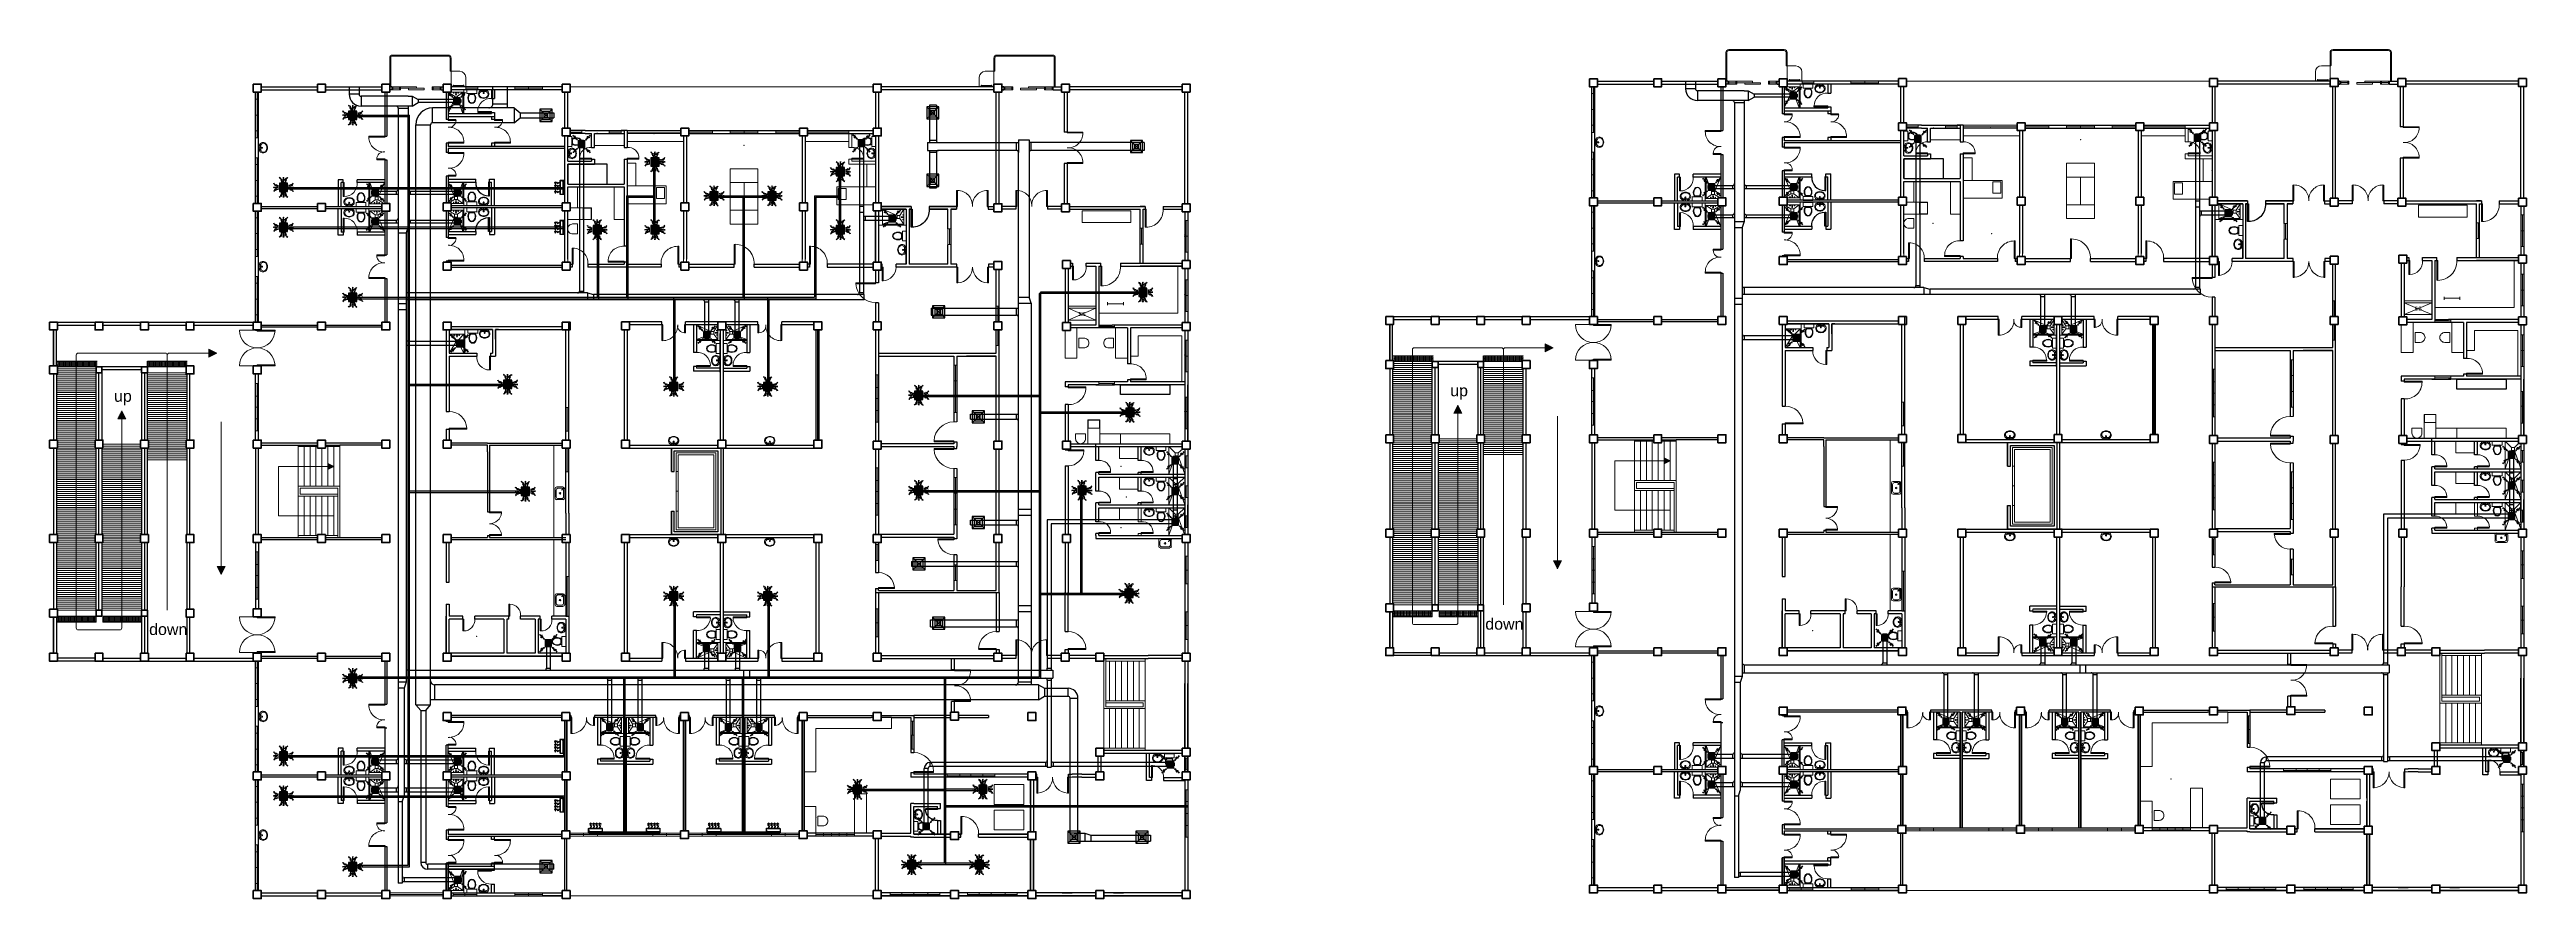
# Model space of a CAD drawing. Header units: millimetres. Extents: x 103 to 228, y 86 to 129.
import ezdxf

# ---------------------------------------------------------------- set-up
doc = ezdxf.new("R2010")
doc.units = ezdxf.units.MM
for name, color, linetype in [('ahu line', 150, 'Continuous'), ('AIR', 7, 'Continuous'), ('AIR-00', 8, 'Continuous'), ('AIR-01', 105, 'Continuous'), ('AIR-02', 2, 'Continuous'), ('AIR-03', 30, 'Continuous'), ('AIR-04', 40, 'Continuous'), ('diffuser', 7, 'Continuous'), ('exhaust', 130, 'Continuous'), ('fcu line', 3, 'Continuous'), ('fcu return', 240, 'Continuous'), ('Legends', 7, 'Continuous')]:
    doc.layers.add(name, color=color, linetype=linetype)
doc.styles.add('SWISSLT175', font='swissl.ttf', dxfattribs={"height": 0.175})

msp = doc.modelspace()

# ---------------------------------------------------------------- texts
at = {"color": 8, "lineweight": 9, "ltscale": 0.4, "char_height": 0.2, "attachment_point": 5, "line_spacing_factor": 0.9, "style": 'SWISSLT175'}
for insert in [(155.4, 115.78), (222.96, 116.06)]:
    msp.add_mtext('SS', dxfattribs=dict(at, insert=insert))
at = {"color": 8, "lineweight": -2, "ltscale": 0.4, "char_height": 0.578, "attachment_point": 5, "line_spacing_factor": 0.9, "style": 'SWISSLT175'}
for insert in [(106.91, 111.55), (174.47, 111.83)]:
    msp.add_mtext('up', dxfattribs=dict(at, insert=insert))
at = {"color": 8, "lineweight": -2, "ltscale": 0.4, "char_height": 0.578, "width": 0.9047, "attachment_point": 5, "line_spacing_factor": 0.9, "style": 'SWISSLT175'}
for insert in [(176.76, 100.11), (109.2, 99.84)]:
    msp.add_mtext('down', dxfattribs=dict(at, insert=insert))

# ---------------------------------------------------------------- blocks, each defined once
blk = doc.blocks.new('dr 900')
at = {"ltscale": 0.03}
blk.add_lwpolyline([(0, 0), (0.05, 0), (0.05, 0.9), (0, 0.9)], close=True, dxfattribs=at)
blk.add_arc((0.05, 0.05), 0.851, 356.7268, 90, dxfattribs=at)
blk = doc.blocks.new('door-.60m')
at = {"ltscale": 0.03}
blk.add_lwpolyline([(0, 0), (0.05, 0), (0.05, 0.6), (0, 0.6)], close=True, dxfattribs=at)
blk.add_arc((0.05, 0.05), 0.552, 355.0209, 90, dxfattribs=at)
blk = doc.blocks.new('dr 700')
at = {"ltscale": 0.03}
blk.add_lwpolyline([(0, 0), (0.05, 0), (0.05, 0.7), (0, 0.7)], close=True, dxfattribs=at)
blk.add_arc((0.05, 0.05), 0.652, 355.7578, 90, dxfattribs=at)
blk = doc.blocks.new('FCU-13000P (CASSETTE SPLIT)')
at = {"layer": 'AIR-00', "ltscale": 3}
for p, q in [((-0.52, 0), (-1, 0)), ((-0.56, 0.19), (-0.49, 0.19)), ((-0.56, 0.16), (-0.49, 0.16)), ((-0.56, 0.02), (-0.49, 0.02)), ((-0.19, 0.56), (-0.19, 0.49)), ((-0.16, 0.56), (-0.16, 0.49)), ((-0.02, 0.56), (-0.02, 0.49)), ((0, 0.52), (0, 1)), ((0.02, 0.56), (0.02, 0.49)), ((0.16, 0.56), (0.16, 0.49)), ((0.19, 0.56), (0.19, 0.49)), ((0.56, 0.19), (0.49, 0.19)), ((0.56, 0.16), (0.49, 0.16)), ((0.56, 0.02), (0.49, 0.02)), ((0.52, 0), (1, 0)), ((-0.56, -0.02), (-0.49, -0.02)), ((-0.56, -0.16), (-0.49, -0.16)), ((-0.56, -0.19), (-0.49, -0.19)), ((-0.19, -0.56), (-0.19, -0.49)), ((-0.16, -0.56), (-0.16, -0.49)), ((-0.02, -0.56), (-0.02, -0.49)), ((0, -0.52), (0, -1)), ((0.02, -0.56), (0.02, -0.49)), ((0.16, -0.56), (0.16, -0.49)), ((0.19, -0.56), (0.19, -0.49)), ((0.56, -0.02), (0.49, -0.02)), ((0.56, -0.16), (0.49, -0.16)), ((0.56, -0.19), (0.49, -0.19))]:
    blk.add_line(p, q, dxfattribs=at)
at = {"layer": 'AIR-00'}
for p, q in [((0.3, -0.3), (-0.3, 0.3)), ((0.3, 0.3), (-0.3, -0.3))]:
    blk.add_line(p, q, dxfattribs=at)
at = {"layer": 'AIR-00', "ltscale": 3}
for points in [[(-0.89, 0.02), (-0.89, -0.02), (-1, 0)], [(-0.89, 0.34), (-0.93, 0.31), (-0.97, 0.42)], [(-0.34, 0.89), (-0.31, 0.93), (-0.42, 0.97)], [(-0.02, 0.89), (0.02, 0.89), (0, 1)], [(0.34, 0.89), (0.31, 0.93), (0.42, 0.97)], [(0.89, 0.34), (0.93, 0.31), (0.97, 0.42)], [(0.89, 0.02), (0.89, -0.02), (1, 0)], [(-0.89, -0.34), (-0.93, -0.31), (-0.97, -0.42)], [(-0.34, -0.89), (-0.31, -0.93), (-0.42, -0.97)], [(-0.02, -0.89), (0.02, -0.89), (0, -1)], [(0.34, -0.89), (0.31, -0.93), (0.42, -0.97)], [(0.89, -0.34), (0.93, -0.31), (0.97, -0.42)]]:
    blk.add_lwpolyline(points, close=True, dxfattribs=at)
at = {"layer": 'AIR-00'}
for points in [[(-0.91, 0.32, 0.171809), (-0.56, 0.18), (-0.52, 0.18)], [(-0.32, 0.91, -0.171809), (-0.18, 0.56), (-0.18, 0.52)], [(0.32, 0.91, 0.171809), (0.18, 0.56), (0.18, 0.52)], [(0.91, 0.32, -0.171809), (0.56, 0.18), (0.52, 0.18)], [(-0.91, -0.32, -0.171809), (-0.56, -0.18), (-0.52, -0.18)], [(-0.32, -0.91, 0.171809), (-0.18, -0.56), (-0.18, -0.52)], [(0.32, -0.91, -0.171809), (0.18, -0.56), (0.18, -0.52)], [(0.91, -0.32, 0.171809), (0.56, -0.18), (0.52, -0.18)]]:
    blk.add_lwpolyline(points, format="xyb", dxfattribs=at)
for points in [[(-0.26, -0.26), (0.26, -0.26), (0.26, 0.26), (-0.26, 0.26)], [(-0.21, -0.21), (0.21, -0.21), (0.21, 0.21), (-0.21, 0.21)], [(-0.16, -0.16), (0.16, -0.16), (0.16, 0.16), (-0.16, 0.16)], [(-0.11, -0.11), (0.11, -0.11), (0.11, 0.11), (-0.11, 0.11)], [(-0.06, -0.06), (0.06, -0.06), (0.06, 0.06), (-0.06, 0.06)]]:
    blk.add_lwpolyline(points, close=True, dxfattribs=at)
at = {"layer": 'AIR-00', "ltscale": 3}
for points in [[(-0.84, 0.27), (-0.85, 0.23), (-0.88, 0.13), (-0.7, 0.42), (-0.9, 0), (-0.65, 0.36), (-0.68, 0.24), (-0.69, 0.2)], [(-0.27, 0.84), (-0.23, 0.85), (-0.13, 0.88), (-0.42, 0.7), (0, 0.9), (-0.36, 0.65), (-0.24, 0.68), (-0.2, 0.69)], [(0.27, 0.84), (0.23, 0.85), (0.13, 0.88), (0.42, 0.7), (0, 0.9), (0.36, 0.65), (0.24, 0.68), (0.2, 0.69)], [(0.84, 0.27), (0.85, 0.23), (0.88, 0.13), (0.7, 0.42), (0.9, 0), (0.65, 0.36), (0.68, 0.24), (0.69, 0.2)], [(-0.84, -0.27), (-0.85, -0.23), (-0.88, -0.13), (-0.7, -0.42), (-0.9, 0), (-0.65, -0.36), (-0.68, -0.24), (-0.69, -0.2)], [(-0.27, -0.84), (-0.23, -0.85), (-0.13, -0.88), (-0.42, -0.7), (0, -0.9), (-0.36, -0.65), (-0.24, -0.68), (-0.2, -0.69)], [(0.27, -0.84), (0.23, -0.85), (0.13, -0.88), (0.42, -0.7), (0, -0.9), (0.36, -0.65), (0.24, -0.68), (0.2, -0.69)], [(0.84, -0.27), (0.85, -0.23), (0.88, -0.13), (0.7, -0.42), (0.9, 0), (0.65, -0.36), (0.68, -0.24), (0.69, -0.2)]]:
    blk.add_open_spline(points, degree=3, knots=[0.0032834, 0.0032834, 0.0032834, 0.0032834, 0.0712567, 0.1924075, 0.3347111, 0.5062145, 0.5813292, 0.5813292, 0.5813292, 0.5813292], dxfattribs=at)
for points in [[(-0.8, 0), (-0.78, -0.08), (-0.75, 0.06), (-0.72, -0.1), (-0.66, 0.09), (-0.63, 0)], [(0, 0.8), (0.08, 0.78), (-0.06, 0.75), (0.1, 0.72), (-0.09, 0.66), (0, 0.63)], [(0.8, 0), (0.78, -0.08), (0.75, 0.06), (0.72, -0.1), (0.66, 0.09), (0.63, 0)], [(0, -0.8), (0.08, -0.78), (-0.06, -0.75), (0.1, -0.72), (-0.09, -0.66), (0, -0.63)]]:
    blk.add_spline(points, degree=3, dxfattribs=at)
for points in [[(-1, 0), (-0.89, 0.02), (-0.89, -0.02)], [(-0.97, 0.42), (-0.89, 0.34), (-0.93, 0.31)], [(-0.42, 0.97), (-0.34, 0.89), (-0.31, 0.93)], [(0, 1), (-0.02, 0.89), (0.02, 0.89)], [(0.42, 0.97), (0.34, 0.89), (0.31, 0.93)], [(0.97, 0.42), (0.89, 0.34), (0.93, 0.31)], [(1, 0), (0.89, 0.02), (0.89, -0.02)], [(-0.97, -0.42), (-0.89, -0.34), (-0.93, -0.31)], [(-0.42, -0.97), (-0.34, -0.89), (-0.31, -0.93)], [(0, -1), (-0.02, -0.89), (0.02, -0.89)], [(0.42, -0.97), (0.34, -0.89), (0.31, -0.93)], [(0.97, -0.42), (0.89, -0.34), (0.93, -0.31)]]:
    blk.add_solid(points, dxfattribs=at)
at = {"layer": 'AIR-01'}
for points in [[(-0.37, 0.31), (-0.35, 0.31), (-0.35, -0.31), (-0.37, -0.31)], [(-0.31, 0.37), (0.31, 0.37), (0.31, 0.35), (-0.31, 0.35)], [(0.37, 0.31), (0.35, 0.31), (0.35, -0.31), (0.37, -0.31)], [(-0.31, -0.37), (0.31, -0.37), (0.31, -0.35), (-0.31, -0.35)]]:
    blk.add_lwpolyline(points, close=True, dxfattribs=at)
at = {"layer": 'AIR-02'}
blk.add_lwpolyline([(-0.26, -0.31), (0.26, -0.31, 0.414214), (0.31, -0.26), (0.31, 0.26, 0.414214), (0.26, 0.31), (-0.26, 0.31, 0.414214), (-0.31, 0.26), (-0.31, -0.26, 0.414214)], format="xyb", close=True, dxfattribs=at)
at = {"layer": 'AIR-04'}
blk.add_lwpolyline([(-0.41, -0.41), (0.41, -0.41), (0.41, 0.41), (-0.41, 0.41)], close=True, dxfattribs=at)
blk = doc.blocks.new('CARRIER-S30-32 (FCD)')
at = {"layer": 'AIR-00'}
for p, q in [((0.82, -0.05), (-0.83, -0.05)), ((0.82, -0.08), (-0.83, -0.08)), ((0.82, -0.1), (-0.83, -0.1)), ((0.82, -0.13), (-0.83, -0.13)), ((0.82, -0.15), (-0.83, -0.15)), ((-0.6, -0.03), (-0.6, -0.18)), ((-0.4, -0.03), (-0.4, -0.18)), ((-0.2, -0.03), (-0.2, -0.18)), ((0, -0.03), (0, -0.18)), ((0.2, -0.03), (0.2, -0.18)), ((0.4, -0.03), (0.4, -0.18)), ((0.6, -0.03), (0.6, -0.18))]:
    blk.add_line(p, q, dxfattribs=at)
for points in [[(-0.83, -0.03), (0.82, -0.03), (0.82, -0.18), (-0.83, -0.18)], [(-0.66, -1.13), (-0.56, -1.24), (-0.7, -1.18)], [(-0.46, -1.13), (-0.56, -1.24), (-0.43, -1.18)], [(-0.29, -1.13), (-0.19, -1.24), (-0.32, -1.18)], [(-0.09, -1.13), (-0.19, -1.24), (-0.05, -1.18)], [(0.09, -1.13), (0.19, -1.24), (0.05, -1.18)], [(0.29, -1.13), (0.19, -1.24), (0.32, -1.18)], [(0.46, -1.13), (0.56, -1.24), (0.43, -1.18)], [(0.66, -1.13), (0.56, -1.24), (0.7, -1.18)]]:
    blk.add_lwpolyline(points, close=True, dxfattribs=at)
blk.add_lwpolyline([(-0.8, -0.59), (0.8, -0.59, 0.414214), (0.82, -0.57), (0.82, -0.53), (-0.83, -0.53), (-0.83, -0.57, 0.414214)], format="xyb", close=True, dxfattribs=at)
for points in [[(-0.56, -0.68), (-0.56, -0.79), (-0.44, -0.84), (-0.67, -1), (-0.56, -1.04), (-0.56, -1.24)], [(-0.19, -0.68), (-0.19, -0.79), (-0.06, -0.84), (-0.29, -1), (-0.19, -1.04), (-0.19, -1.24)], [(0.19, -0.68), (0.19, -0.79), (0.31, -0.84), (0.08, -1), (0.19, -1.04), (0.19, -1.24)], [(0.56, -0.68), (0.56, -0.79), (0.69, -0.84), (0.46, -1), (0.56, -1.04), (0.56, -1.24)]]:
    blk.add_lwpolyline(points, dxfattribs=at)
at = {"layer": 'AIR-02'}
for centre in [(-0.8, -0.29), (-0.8, -0.36)]:
    blk.add_circle(centre, 0.0187, dxfattribs=at)
at = {"layer": 'AIR-03'}
blk.add_lwpolyline([(-0.8, -0.62), (0.8, -0.62, 0.414214), (0.85, -0.57), (0.85, 0), (-0.85, 0), (-0.85, -0.57, 0.414214)], format="xyb", close=True, dxfattribs=at)
blk = doc.blocks.new('AC-S-12')
at = {"layer": 'diffuser', "color": 30}
for p, q in [((-0.15, 0.15), (0.15, -0.15)), ((0.15, 0.15), (-0.15, -0.15)), ((-0.15, 0.15), (-0.15, -0.15)), ((0.15, 0.15), (-0.15, 0.15)), ((-0.1, 0.1), (-0.1, -0.1)), ((0.1, 0.1), (-0.1, 0.1)), ((-0.05, 0.05), (-0.05, -0.05)), ((0.05, 0.05), (-0.05, 0.05)), ((0.05, -0.05), (0.05, 0.05)), ((0.1, -0.1), (0.1, 0.1)), ((0.15, -0.15), (0.15, 0.15)), ((-0.15, -0.15), (0.15, -0.15)), ((-0.1, -0.1), (0.1, -0.1)), ((-0.05, -0.05), (0.05, -0.05))]:
    blk.add_line(p, q, dxfattribs=at)
for points in [[(-0.358, 0.358, 0, 0.0447, 0), (-0.295, 0.295, 0, 0, 0), (-0.15, 0.15, 0, 0, 0)], [(0.358, 0.358, 0, 0.0447, 0), (0.295, 0.295, 0, 0, 0), (0.15, 0.15, 0, 0, 0)], [(-0.358, -0.358, 0, 0.0447, 0), (-0.295, -0.295, 0, 0, 0), (-0.15, -0.15, 0, 0, 0)], [(0.358, -0.358, 0, 0.0447, 0), (0.295, -0.295, 0, 0, 0), (0.15, -0.15, 0, 0, 0)]]:
    blk.add_lwpolyline(points, format="xyseb", dxfattribs=at)
blk = doc.blocks.new('fcu')
at = {"layer": 'diffuser', "xscale": 2.052644456280903, "yscale": 2.052644456280903, "zscale": 2.052644456280903}
blk.add_blockref('AC-S-12', (0, 0), dxfattribs=at)
blk = doc.blocks.new('GRILL-C-IN')
at = {"layer": 'AIR-00', "ltscale": 3}
for p, q in [((-0.62, 0.6), (-0.67, 0.65)), ((-0.6, 0.62), (-0.65, 0.67)), ((-0.64, 0.64), (-0.3, 0.3)), ((0.64, 0.64), (0.3, 0.3)), ((0.6, 0.62), (0.65, 0.67)), ((0.62, 0.6), (0.67, 0.65)), ((-0.62, -0.6), (-0.67, -0.65)), ((-0.6, -0.62), (-0.65, -0.67)), ((-0.64, -0.64), (-0.3, -0.3)), ((0.64, -0.64), (0.3, -0.3)), ((0.6, -0.62), (0.65, -0.67)), ((0.62, -0.6), (0.67, -0.65))]:
    blk.add_line(p, q, dxfattribs=at)
at = {"layer": 'AIR-00', "color": 50}
for p, q in [((-0.19, 0.19), (0.19, -0.19)), ((0.19, 0.19), (-0.19, -0.19))]:
    blk.add_line(p, q, dxfattribs=at)
at = {"layer": 'AIR-00', "ltscale": 3}
for points in [[(-0.36, 0.39), (-0.39, 0.36), (-0.3, 0.3)], [(0.39, 0.36), (0.36, 0.39), (0.3, 0.3)], [(-0.36, -0.39), (-0.39, -0.36), (-0.3, -0.3)], [(0.39, -0.36), (0.36, -0.39), (0.3, -0.3)]]:
    blk.add_lwpolyline(points, close=True, dxfattribs=at)
at = {"layer": 'AIR-00', "color": 50}
for points in [[(-0.19, -0.19), (0.19, -0.19), (0.19, 0.19), (-0.19, 0.19)], [(-0.12, -0.12), (0.12, -0.12), (0.12, 0.12), (-0.12, 0.12)], [(-0.06, -0.06), (0.06, -0.06), (0.06, 0.06), (-0.06, 0.06)]]:
    blk.add_lwpolyline(points, close=True, dxfattribs=at)
at = {"layer": 'AIR-00', "ltscale": 3}
for points in [[(-0.44, 0.44), (-0.51, 0.4), (-0.43, 0.51), (-0.57, 0.43), (-0.48, 0.6), (-0.56, 0.56)], [(0.44, 0.44), (0.4, 0.51), (0.51, 0.43), (0.43, 0.57), (0.6, 0.48), (0.56, 0.56)], [(-0.44, -0.44), (-0.51, -0.4), (-0.43, -0.51), (-0.57, -0.43), (-0.48, -0.6), (-0.56, -0.56)], [(0.44, -0.44), (0.4, -0.51), (0.51, -0.43), (0.43, -0.57), (0.6, -0.48), (0.56, -0.56)]]:
    blk.add_spline(points, degree=3, dxfattribs=at)
for points in [[(-0.3, 0.3), (-0.36, 0.39), (-0.39, 0.36)], [(0.3, 0.3), (0.39, 0.36), (0.36, 0.39)], [(-0.3, -0.3), (-0.36, -0.39), (-0.39, -0.36)], [(0.3, -0.3), (0.39, -0.36), (0.36, -0.39)]]:
    blk.add_solid(points, dxfattribs=at)
at = {"layer": 'AIR-03', "color": 6}
blk.add_lwpolyline([(-0.25, -0.25), (0.25, -0.25), (0.25, 0.25), (-0.25, 0.25)], close=True, dxfattribs=at)

# ---------------------------------------------------------------- linework, layer by layer
at = {"color": 8, "lineweight": 9}
for p, q in [((123.94, 128.06), (123.47, 128.06)), ((124.24, 127.28), (124.24, 127.76)), ((150.21, 127.28), (150.21, 127.76)), ((150.51, 128.06), (150.98, 128.06)), ((150.95, 127.89), (150.95, 127.41)), ((191.5, 128.33), (191.03, 128.33)), ((191.8, 127.56), (191.8, 128.03)), ((217.77, 127.56), (217.77, 128.04)), ((218.07, 128.34), (218.54, 128.34)), ((218.51, 128.16), (218.51, 127.69)), ((113.62, 124.69), (113.62, 127.01)), ((113.62, 125.85), (113.62, 126.65)), ((113.62, 126.65), (113.77, 126.65)), ((113.7, 127.01), (113.7, 124.69)), ((113.77, 126.65), (113.77, 125.05)), ((123.5, 127.28), (124.3, 127.28)), ((123.5, 127.01), (124.15, 127.01)), ((123.59, 127.13), (124.19, 127.13)), ((123.62, 127.36), (123.6, 127.36)), ((123.6, 127.36), (123.6, 127.28)), ((123.62, 127.28), (123.62, 127.36)), ((123.87, 127.35), (123.62, 127.35)), ((123.87, 127.33), (123.62, 127.33)), ((123.62, 127.01), (123.65, 127.01)), ((123.62, 127.01), (123.65, 127.01)), ((123.62, 127.01), (123.62, 127)), ((123.62, 127.01), (123.62, 127.01)), ((123.62, 127), (123.65, 127)), ((123.62, 127), (123.62, 126.99)), ((123.62, 126.99), (123.62, 126.99)), ((123.62, 126.99), (123.65, 126.99)), ((123.62, 126.99), (123.65, 126.99)), ((123.62, 126.98), (123.62, 126.99)), ((123.62, 126.97), (123.62, 126.98)), ((123.62, 126.95), (123.62, 126.97)), ((123.62, 126.96), (123.62, 126.97)), ((123.62, 126.97), (123.63, 126.97)), ((123.62, 126.95), (123.65, 126.95)), ((123.62, 126.95), (123.65, 126.95)), ((123.62, 126.95), (123.65, 126.95)), ((123.62, 126.95), (123.62, 126.95)), ((123.62, 126.95), (123.62, 126.95)), ((123.63, 126.96), (123.63, 126.97)), ((123.64, 126.96), (123.64, 126.97)), ((123.65, 126.97), (123.64, 126.97)), ((123.65, 127.01), (123.65, 127)), ((123.65, 127.01), (123.65, 127.01)), ((123.65, 127), (123.65, 126.99)), ((123.65, 126.99), (123.65, 126.99)), ((123.65, 126.98), (123.65, 126.99)), ((123.65, 126.97), (123.65, 126.98)), ((123.65, 126.95), (123.65, 126.97)), ((123.65, 126.96), (123.65, 126.97)), ((123.65, 126.95), (123.65, 126.95)), ((123.65, 126.95), (123.65, 126.95)), ((123.73, 127), (123.72, 127.01)), ((123.72, 127.01), (123.78, 127.01)), ((123.77, 127), (123.73, 127)), ((123.73, 126.99), (123.73, 127)), ((123.73, 127), (123.77, 127)), ((123.77, 126.99), (123.73, 126.99)), ((123.73, 126.97), (123.74, 126.98)), ((123.73, 126.95), (123.73, 126.97)), ((123.73, 126.95), (123.74, 126.95)), ((123.74, 126.95), (123.73, 126.95)), ((123.74, 126.92), (123.73, 126.88)), ((123.77, 126.88), (123.73, 126.88)), ((123.74, 126.99), (123.74, 126.99)), ((123.74, 126.99), (123.74, 126.99)), ((123.74, 126.99), (123.74, 126.99)), ((123.74, 126.99), (123.74, 126.99)), ((123.74, 126.98), (123.74, 126.99)), ((123.74, 126.93), (123.74, 126.99)), ((123.74, 126.99), (123.76, 126.99)), ((123.74, 126.97), (123.74, 126.97)), ((123.74, 126.96), (123.74, 126.97)), ((123.74, 126.95), (123.74, 126.95)), ((123.74, 126.95), (123.74, 126.95)), ((123.74, 126.95), (123.74, 126.95)), ((123.74, 126.93), (123.74, 126.92)), ((123.76, 126.93), (123.74, 126.93)), ((123.74, 126.92), (123.76, 126.92)), ((123.74, 126.92), (123.76, 126.92)), ((123.76, 126.99), (123.76, 126.99)), ((123.76, 126.99), (123.76, 126.99)), ((123.76, 126.99), (123.76, 126.99)), ((123.76, 126.99), (123.76, 126.99)), ((123.76, 126.98), (123.76, 126.99)), ((123.76, 126.99), (123.76, 126.93)), ((123.77, 126.97), (123.76, 126.98)), ((123.76, 126.97), (123.76, 126.97)), ((123.76, 126.96), (123.76, 126.97)), ((123.76, 126.95), (123.77, 126.95)), ((123.76, 126.95), (123.76, 126.95)), ((123.76, 126.95), (123.76, 126.95)), ((123.76, 126.95), (123.77, 126.95)), ((123.76, 126.95), (123.76, 126.95)), ((123.76, 126.92), (123.76, 126.93)), ((123.76, 126.92), (123.77, 126.88)), ((123.78, 127.01), (123.77, 127)), ((123.77, 127), (123.77, 126.99)), ((123.77, 126.95), (123.77, 126.97)), ((123.85, 127.01), (123.85, 127.01)), ((123.85, 127.01), (123.85, 127)), ((123.85, 127.01), (123.88, 127.01)), ((123.85, 127.01), (123.88, 127.01)), ((123.85, 127), (123.85, 126.99)), ((123.85, 127), (123.88, 127)), ((123.85, 126.98), (123.85, 126.99)), ((123.85, 126.99), (123.88, 126.99)), ((123.85, 126.99), (123.88, 126.99)), ((123.85, 126.99), (123.85, 126.99)), ((123.85, 126.97), (123.85, 126.98)), ((123.85, 126.97), (123.86, 126.97)), ((123.85, 126.96), (123.85, 126.97)), ((123.85, 126.95), (123.85, 126.97)), ((123.85, 126.95), (123.85, 126.95)), ((123.85, 126.95), (123.85, 126.95)), ((123.85, 126.95), (123.88, 126.95)), ((123.85, 126.95), (123.88, 126.95)), ((123.85, 126.95), (123.88, 126.95)), ((123.86, 126.96), (123.86, 126.97)), ((123.87, 127.35), (124.12, 127.35)), ((123.87, 127.33), (124.12, 127.33)), ((123.87, 127), (123.87, 126.99)), ((123.88, 126.97), (123.87, 126.97)), ((123.87, 126.96), (123.87, 126.97)), ((123.88, 127.01), (123.88, 127.01)), ((123.88, 127.01), (123.88, 127)), ((123.88, 126.98), (123.88, 126.99)), ((123.88, 126.99), (123.88, 126.99)), ((123.88, 126.97), (123.88, 126.98)), ((123.88, 126.96), (123.88, 126.97)), ((123.88, 126.95), (123.88, 126.97)), ((123.88, 126.95), (123.88, 126.95)), ((123.88, 126.95), (123.88, 126.95)), ((124.12, 127.28), (124.12, 127.36)), ((124.12, 127.36), (124.14, 127.36)), ((124.14, 127.36), (124.14, 127.28)), ((124.19, 127.13), (124.79, 127.13)), ((124.25, 127.13), (124.25, 127.28)), ((124.85, 127.28), (124.25, 127.28)), ((124.85, 127.21), (124.25, 127.21)), ((124.3, 127.13), (124.3, 126.93)), ((124.8, 127.13), (124.3, 127.13)), ((124.3, 126.93), (124.8, 126.93)), ((124.46, 126.88), (124.64, 126.88)), ((124.8, 126.93), (124.8, 127.13)), ((124.85, 127.13), (124.85, 127.28)), ((125.13, 127.03), (125.02, 127.03)), ((125.14, 126.93), (125.12, 127.06)), ((125.16, 126.93), (125.18, 127.06)), ((126.72, 127.28), (126.72, 127.13)), ((128.12, 127.21), (126.72, 127.21)), ((127.42, 127.28), (127.42, 127.13)), ((128.12, 127.13), (128.12, 127.28)), ((144.85, 127.28), (129.52, 127.28)), ((150.33, 127.36), (150.31, 127.36)), ((150.31, 127.36), (150.31, 127.28)), ((150.33, 127.28), (150.33, 127.36)), ((150.58, 127.35), (150.33, 127.35)), ((150.58, 127.33), (150.33, 127.33)), ((150.58, 127.35), (150.83, 127.35)), ((150.58, 127.33), (150.83, 127.33)), ((150.83, 127.28), (150.83, 127.36)), ((150.83, 127.36), (150.85, 127.36)), ((150.85, 127.36), (150.85, 127.28)), ((181.19, 124.97), (181.19, 127.28)), ((181.19, 126.13), (181.19, 126.93)), ((181.19, 126.93), (181.34, 126.93)), ((181.26, 127.28), (181.26, 124.97)), ((181.34, 126.93), (181.34, 125.33)), ((191.06, 127.56), (191.86, 127.56)), ((191.06, 127.28), (191.71, 127.28)), ((191.18, 127.64), (191.16, 127.64)), ((191.16, 127.64), (191.16, 127.56)), ((191.16, 127.41), (191.76, 127.41)), ((191.18, 127.56), (191.18, 127.64)), ((191.43, 127.63), (191.18, 127.63)), ((191.43, 127.61), (191.18, 127.61)), ((191.18, 127.28), (191.22, 127.28)), ((191.18, 127.28), (191.22, 127.28)), ((191.18, 127.28), (191.19, 127.28)), ((191.18, 127.28), (191.18, 127.28)), ((191.18, 127.25), (191.19, 127.26)), ((191.18, 127.23), (191.18, 127.25)), ((191.18, 127.23), (191.22, 127.23)), ((191.19, 127.23), (191.18, 127.23)), ((191.19, 127.28), (191.21, 127.28)), ((191.19, 127.28), (191.19, 127.27)), ((191.19, 127.26), (191.19, 127.27)), ((191.19, 127.27), (191.21, 127.27)), ((191.19, 127.26), (191.21, 127.26)), ((191.19, 127.26), (191.19, 127.26)), ((191.19, 127.24), (191.19, 127.25)), ((191.19, 127.24), (191.19, 127.25)), ((191.19, 127.25), (191.19, 127.25)), ((191.19, 127.23), (191.21, 127.23)), ((191.19, 127.23), (191.21, 127.23)), ((191.19, 127.23), (191.19, 127.23)), ((191.22, 127.28), (191.21, 127.28)), ((191.21, 127.28), (191.21, 127.27)), ((191.21, 127.26), (191.21, 127.27)), ((191.21, 127.26), (191.21, 127.26)), ((191.22, 127.25), (191.21, 127.26)), ((191.21, 127.24), (191.21, 127.25)), ((191.21, 127.24), (191.21, 127.25)), ((191.21, 127.25), (191.21, 127.25)), ((191.21, 127.23), (191.22, 127.23)), ((191.21, 127.23), (191.21, 127.23)), ((191.22, 127.28), (191.22, 127.28)), ((191.22, 127.23), (191.22, 127.25)), ((191.3, 127.28), (191.28, 127.28)), ((191.28, 127.28), (191.34, 127.28)), ((191.3, 127.2), (191.29, 127.16)), ((191.33, 127.15), (191.29, 127.15)), ((191.33, 127.28), (191.3, 127.28)), ((191.3, 127.27), (191.3, 127.28)), ((191.3, 127.28), (191.33, 127.28)), ((191.3, 127.27), (191.3, 127.27)), ((191.3, 127.27), (191.31, 127.27)), ((191.3, 127.26), (191.3, 127.27)), ((191.33, 127.27), (191.3, 127.27)), ((191.3, 127.26), (191.31, 127.26)), ((191.3, 127.26), (191.3, 127.26)), ((191.3, 127.25), (191.3, 127.26)), ((191.3, 127.25), (191.31, 127.25)), ((191.3, 127.23), (191.3, 127.25)), ((191.3, 127.24), (191.3, 127.25)), ((191.3, 127.23), (191.31, 127.23)), ((191.3, 127.23), (191.31, 127.23)), ((191.3, 127.23), (191.31, 127.23)), ((191.3, 127.23), (191.3, 127.23)), ((191.3, 127.23), (191.3, 127.23)), ((191.3, 127.21), (191.3, 127.2)), ((191.33, 127.21), (191.3, 127.21)), ((191.3, 127.2), (191.33, 127.2)), ((191.3, 127.2), (191.33, 127.2)), ((191.31, 127.21), (191.31, 127.27)), ((191.31, 127.27), (191.32, 127.27)), ((191.32, 127.27), (191.32, 127.27)), ((191.32, 127.27), (191.33, 127.27)), ((191.32, 127.27), (191.32, 127.21)), ((191.32, 127.26), (191.33, 127.26)), ((191.33, 127.25), (191.32, 127.25)), ((191.32, 127.23), (191.33, 127.23)), ((191.32, 127.23), (191.33, 127.23)), ((191.32, 127.23), (191.33, 127.23)), ((191.34, 127.28), (191.33, 127.28)), ((191.33, 127.28), (191.33, 127.27)), ((191.33, 127.26), (191.33, 127.27)), ((191.33, 127.26), (191.33, 127.26)), ((191.33, 127.25), (191.33, 127.26)), ((191.33, 127.23), (191.33, 127.25)), ((191.33, 127.24), (191.33, 127.25)), ((191.33, 127.23), (191.33, 127.23)), ((191.33, 127.23), (191.33, 127.23)), ((191.33, 127.2), (191.33, 127.21)), ((191.33, 127.2), (191.33, 127.16)), ((191.41, 127.28), (191.41, 127.28)), ((191.41, 127.28), (191.41, 127.28)), ((191.41, 127.28), (191.44, 127.28)), ((191.41, 127.28), (191.44, 127.28)), ((191.41, 127.28), (191.44, 127.28)), ((191.41, 127.27), (191.44, 127.27)), ((191.41, 127.26), (191.41, 127.27)), ((191.41, 127.25), (191.41, 127.26)), ((191.41, 127.26), (191.41, 127.26)), ((191.41, 127.26), (191.44, 127.26)), ((191.41, 127.25), (191.42, 127.25)), ((191.41, 127.24), (191.41, 127.25)), ((191.41, 127.23), (191.41, 127.25)), ((191.41, 127.23), (191.41, 127.23)), ((191.41, 127.23), (191.41, 127.23)), ((191.41, 127.23), (191.44, 127.23)), ((191.41, 127.23), (191.44, 127.23)), ((191.41, 127.23), (191.44, 127.23)), ((191.42, 127.28), (191.42, 127.27)), ((191.42, 127.24), (191.42, 127.25)), ((191.43, 127.63), (191.68, 127.63)), ((191.43, 127.61), (191.68, 127.61)), ((191.44, 127.25), (191.43, 127.25)), ((191.43, 127.24), (191.43, 127.25)), ((191.44, 127.28), (191.44, 127.27)), ((191.44, 127.28), (191.44, 127.28)), ((191.44, 127.28), (191.44, 127.28)), ((191.44, 127.26), (191.44, 127.27)), ((191.44, 127.25), (191.44, 127.26)), ((191.44, 127.26), (191.44, 127.26)), ((191.44, 127.24), (191.44, 127.25)), ((191.44, 127.23), (191.44, 127.25)), ((191.44, 127.23), (191.44, 127.23)), ((191.44, 127.23), (191.44, 127.23)), ((191.68, 127.56), (191.68, 127.64)), ((191.68, 127.64), (191.7, 127.64)), ((191.7, 127.64), (191.7, 127.56)), ((191.76, 127.41), (192.36, 127.41)), ((191.81, 127.41), (191.81, 127.56)), ((192.41, 127.56), (191.81, 127.56)), ((192.41, 127.48), (191.81, 127.48)), ((191.86, 127.41), (191.86, 127.21)), ((192.36, 127.41), (191.86, 127.41)), ((191.86, 127.21), (192.36, 127.21)), ((192.02, 127.16), (192.2, 127.16)), ((192.36, 127.21), (192.36, 127.41)), ((192.41, 127.41), (192.41, 127.56)), ((192.69, 127.31), (192.59, 127.31)), ((192.7, 127.21), (192.69, 127.33)), ((192.73, 127.21), (192.74, 127.33)), ((194.28, 127.56), (194.28, 127.41)), ((195.68, 127.48), (194.28, 127.48)), ((194.98, 127.56), (194.98, 127.41)), ((195.68, 127.41), (195.68, 127.56)), ((212.41, 127.56), (197.09, 127.56)), ((217.89, 127.64), (217.87, 127.64)), ((217.87, 127.64), (217.87, 127.56)), ((217.89, 127.56), (217.89, 127.64)), ((218.14, 127.63), (217.89, 127.63)), ((218.14, 127.61), (217.89, 127.61)), ((218.14, 127.63), (218.39, 127.63)), ((218.14, 127.61), (218.39, 127.61)), ((218.39, 127.56), (218.39, 127.64)), ((218.39, 127.64), (218.41, 127.64)), ((218.41, 127.64), (218.41, 127.56)), ((113.62, 125.85), (113.77, 125.85)), ((181.19, 126.13), (181.34, 126.13)), ((181.34, 125.33), (181.19, 125.33)), ((197.09, 125.34), (197.09, 125.34)), ((197.09, 125.34), (197.69, 125.34)), ((197.69, 125.26), (197.09, 125.26)), ((197.69, 125.34), (197.69, 125.19)), ((199.06, 125.19), (199.06, 125.34)), ((199.06, 125.26), (199.66, 125.26)), ((199.66, 125.34), (199.66, 125.19)), ((200.73, 125.34), (199.96, 125.34)), ((202.69, 125.26), (199.96, 125.26)), ((201.93, 125.34), (200.73, 125.34)), ((201.93, 125.34), (202.69, 125.34)), ((203.09, 125.34), (203.09, 125.34)), ((204.29, 125.26), (203.09, 125.26)), ((204.29, 125.34), (204.29, 125.19)), ((205.19, 125.19), (205.19, 125.34)), ((206.59, 125.26), (205.19, 125.26)), ((205.89, 125.34), (205.89, 125.19)), ((205.89, 125.34), (206.59, 125.34)), ((206.59, 125.34), (206.59, 125.19)), ((207.49, 125.34), (207.49, 125.19)), ((207.49, 125.26), (208.69, 125.26)), ((209.09, 125.34), (209.09, 125.34)), ((211.19, 125.26), (209.09, 125.26)), ((211.19, 125.19), (211.19, 125.34)), ((113.77, 125.05), (113.62, 125.05)), ((113.62, 124.19), (113.62, 124.69)), ((113.62, 124.69), (113.77, 124.69)), ((113.62, 124.19), (113.62, 123.69)), ((113.97, 124.21), (113.85, 124.22)), ((113.97, 124.18), (113.85, 124.17)), ((129.25, 124.26), (129.25, 124.79)), ((129.6, 124.76), (129.4, 124.76)), ((129.4, 124.76), (129.4, 124.26)), ((129.4, 124.26), (129.6, 124.26)), ((129.52, 125.06), (129.52, 125.06)), ((129.52, 125.06), (130.12, 125.06)), ((130.12, 124.98), (129.52, 124.99)), ((129.6, 124.26), (129.6, 124.76)), ((129.65, 124.42), (129.65, 124.6)), ((130.12, 125.06), (130.12, 124.91)), ((132.25, 124.31), (130.75, 124.31)), ((131.5, 124.91), (131.5, 125.06)), ((131.5, 124.98), (132.1, 124.98)), ((132.1, 124.91), (131.5, 124.91)), ((132.1, 125.06), (132.1, 124.91)), ((133.16, 125.06), (132.4, 125.06)), ((135.12, 124.99), (132.4, 124.99)), ((133.16, 124.91), (132.4, 124.91)), ((134.36, 125.06), (133.16, 125.06)), ((134.36, 124.91), (133.16, 124.91)), ((134.36, 125.06), (135.12, 125.06)), ((134.36, 124.91), (135.12, 124.91)), ((135.52, 125.06), (135.52, 125.06)), ((136.72, 124.98), (135.52, 124.99)), ((136.72, 125.06), (136.72, 124.91)), ((137.62, 124.91), (137.62, 125.06)), ((139.02, 124.98), (137.62, 124.98)), ((138.32, 124.91), (137.62, 124.91)), ((138.32, 125.06), (138.32, 124.91)), ((138.32, 125.06), (139.02, 125.06)), ((139.02, 125.06), (139.02, 124.91)), ((139.92, 125.06), (139.92, 124.91)), ((139.92, 124.98), (141.12, 124.98)), ((141.52, 125.06), (141.52, 125.06)), ((143.62, 124.98), (141.52, 124.99)), ((143.62, 124.91), (143.62, 125.06)), ((143.62, 124.91), (143.77, 124.91)), ((144.72, 124.42), (144.72, 124.6)), ((144.77, 124.76), (144.97, 124.76)), ((144.77, 124.26), (144.77, 124.76)), ((144.97, 124.26), (144.77, 124.26)), ((144.97, 124.79), (144.97, 123.51)), ((144.97, 124.76), (144.97, 124.26)), ((181.19, 124.47), (181.19, 124.97)), ((181.19, 124.97), (181.34, 124.97)), ((181.19, 124.47), (181.19, 123.97)), ((181.54, 124.49), (181.41, 124.5)), ((181.54, 124.46), (181.41, 124.44)), ((196.81, 124.54), (196.81, 125.06)), ((197.16, 125.04), (196.96, 125.04)), ((196.96, 125.04), (196.96, 124.54)), ((196.96, 124.54), (197.16, 124.54)), ((197.16, 124.2), (197.04, 124.21)), ((197.16, 124.17), (197.04, 124.16)), ((197.16, 124.54), (197.16, 125.04)), ((197.21, 124.7), (197.21, 124.88)), ((199.81, 124.59), (198.31, 124.59)), ((199.66, 125.19), (199.06, 125.19)), ((200.73, 125.19), (199.96, 125.19)), ((201.93, 125.19), (200.73, 125.19)), ((201.93, 125.19), (202.69, 125.19)), ((205.89, 125.19), (205.19, 125.19)), ((211.19, 125.19), (211.34, 125.19)), ((212.29, 124.7), (212.29, 124.88)), ((212.34, 125.04), (212.54, 125.04)), ((212.34, 124.54), (212.34, 125.04)), ((212.54, 124.54), (212.34, 124.54)), ((212.34, 124.2), (212.46, 124.21)), ((212.34, 124.17), (212.46, 124.16)), ((212.54, 125.06), (212.54, 123.79)), ((212.54, 125.04), (212.54, 124.54)), ((113.62, 123.69), (113.77, 123.69)), ((113.62, 121.38), (113.62, 123.69)), ((113.62, 122.54), (113.62, 123.34)), ((113.62, 123.34), (113.77, 123.34)), ((113.7, 123.69), (113.7, 121.38)), ((113.77, 123.34), (113.77, 121.74)), ((129.6, 123.92), (129.48, 123.94)), ((129.6, 123.89), (129.48, 123.88)), ((144.78, 123.92), (144.9, 123.94)), ((144.78, 123.89), (144.9, 123.88)), ((181.19, 123.97), (181.34, 123.97)), ((181.19, 121.66), (181.19, 123.97)), ((181.19, 122.82), (181.19, 123.62)), ((181.19, 123.62), (181.34, 123.62)), ((181.19, 122.82), (181.34, 122.82)), ((181.26, 123.97), (181.26, 121.66)), ((181.34, 123.62), (181.34, 122.02)), ((113.62, 122.54), (113.77, 122.54)), ((113.77, 121.74), (113.62, 121.74)), ((119.04, 121.48), (118.86, 121.48)), ((119.73, 121.49), (119.77, 121.49)), ((119.74, 121.44), (119.73, 121.48)), ((119.76, 121.44), (119.77, 121.48)), ((123.74, 121.47), (123.73, 121.51)), ((123.77, 121.51), (123.73, 121.51)), ((123.76, 121.47), (123.77, 121.51)), ((124.46, 121.51), (124.64, 121.51)), ((181.34, 122.02), (181.19, 122.02)), ((181.19, 121.66), (181.34, 121.66)), ((185.51, 121.51), (187.46, 121.51)), ((185.9, 121.71), (185.89, 121.59)), ((185.93, 121.71), (185.94, 121.59)), ((185.94, 121.61), (186.04, 121.61)), ((186.26, 121.71), (186.26, 121.51)), ((186.76, 121.71), (186.26, 121.71)), ((186.26, 121.51), (186.76, 121.51)), ((186.6, 121.76), (186.42, 121.76)), ((186.76, 121.51), (186.76, 121.71)), ((187.56, 121.63), (186.91, 121.63)), ((187.19, 121.69), (187.18, 121.69)), ((187.18, 121.69), (187.18, 121.67)), ((187.22, 121.69), (187.18, 121.69)), ((187.18, 121.67), (187.19, 121.66)), ((187.18, 121.64), (187.18, 121.63)), ((187.18, 121.64), (187.19, 121.64)), ((187.22, 121.64), (187.18, 121.64)), ((187.22, 121.63), (187.18, 121.63)), ((187.19, 121.69), (187.19, 121.69)), ((187.21, 121.69), (187.19, 121.69)), ((187.21, 121.69), (187.19, 121.69)), ((187.19, 121.68), (187.19, 121.67)), ((187.19, 121.68), (187.19, 121.67)), ((187.19, 121.67), (187.19, 121.67)), ((187.19, 121.66), (187.19, 121.66)), ((187.21, 121.66), (187.19, 121.66)), ((187.19, 121.66), (187.19, 121.65)), ((187.19, 121.64), (187.19, 121.65)), ((187.21, 121.65), (187.19, 121.65)), ((187.21, 121.64), (187.19, 121.64)), ((187.21, 121.69), (187.21, 121.69)), ((187.21, 121.69), (187.22, 121.69)), ((187.21, 121.68), (187.21, 121.67)), ((187.21, 121.68), (187.21, 121.67)), ((187.21, 121.67), (187.21, 121.67)), ((187.22, 121.67), (187.21, 121.66)), ((187.21, 121.66), (187.21, 121.66)), ((187.21, 121.66), (187.21, 121.65)), ((187.21, 121.64), (187.21, 121.65)), ((187.22, 121.64), (187.21, 121.64)), ((187.22, 121.69), (187.22, 121.67)), ((187.22, 121.64), (187.22, 121.63)), ((187.28, 121.63), (187.3, 121.64)), ((187.34, 121.63), (187.28, 121.63)), ((187.29, 121.77), (187.33, 121.77)), ((187.3, 121.72), (187.29, 121.76)), ((187.33, 121.72), (187.3, 121.72)), ((187.3, 121.72), (187.3, 121.71)), ((187.33, 121.72), (187.3, 121.72)), ((187.3, 121.71), (187.33, 121.71)), ((187.31, 121.69), (187.3, 121.69)), ((187.31, 121.69), (187.3, 121.69)), ((187.31, 121.69), (187.3, 121.69)), ((187.3, 121.69), (187.3, 121.67)), ((187.3, 121.69), (187.3, 121.69)), ((187.3, 121.69), (187.3, 121.69)), ((187.3, 121.68), (187.3, 121.67)), ((187.3, 121.67), (187.31, 121.67)), ((187.3, 121.67), (187.3, 121.66)), ((187.31, 121.66), (187.3, 121.66)), ((187.3, 121.66), (187.3, 121.65)), ((187.3, 121.66), (187.3, 121.66)), ((187.3, 121.65), (187.3, 121.65)), ((187.31, 121.65), (187.3, 121.65)), ((187.3, 121.65), (187.33, 121.65)), ((187.3, 121.64), (187.3, 121.65)), ((187.3, 121.64), (187.33, 121.64)), ((187.33, 121.64), (187.3, 121.64)), ((187.31, 121.65), (187.31, 121.71)), ((187.32, 121.65), (187.31, 121.65)), ((187.32, 121.71), (187.32, 121.65)), ((187.33, 121.69), (187.32, 121.69)), ((187.33, 121.69), (187.32, 121.69)), ((187.33, 121.69), (187.32, 121.69)), ((187.33, 121.67), (187.32, 121.67)), ((187.33, 121.66), (187.32, 121.66)), ((187.32, 121.65), (187.32, 121.65)), ((187.33, 121.65), (187.32, 121.65)), ((187.33, 121.72), (187.33, 121.76)), ((187.33, 121.71), (187.33, 121.72)), ((187.33, 121.69), (187.33, 121.67)), ((187.33, 121.69), (187.33, 121.69)), ((187.33, 121.69), (187.33, 121.69)), ((187.33, 121.68), (187.33, 121.67)), ((187.33, 121.67), (187.33, 121.66)), ((187.33, 121.66), (187.33, 121.65)), ((187.33, 121.66), (187.33, 121.66)), ((187.33, 121.65), (187.33, 121.64)), ((187.33, 121.64), (187.34, 121.63)), ((187.44, 121.69), (187.41, 121.69)), ((187.44, 121.69), (187.41, 121.69)), ((187.44, 121.69), (187.41, 121.69)), ((187.41, 121.69), (187.41, 121.67)), ((187.41, 121.69), (187.41, 121.69)), ((187.41, 121.69), (187.41, 121.69)), ((187.41, 121.68), (187.41, 121.67)), ((187.41, 121.67), (187.42, 121.67)), ((187.41, 121.67), (187.41, 121.66)), ((187.41, 121.66), (187.41, 121.65)), ((187.44, 121.66), (187.41, 121.66)), ((187.41, 121.66), (187.41, 121.66)), ((187.44, 121.65), (187.41, 121.65)), ((187.44, 121.64), (187.41, 121.64)), ((187.44, 121.64), (187.41, 121.64)), ((187.41, 121.64), (187.41, 121.64)), ((187.41, 121.64), (187.41, 121.63)), ((187.44, 121.63), (187.41, 121.63)), ((187.42, 121.68), (187.42, 121.67)), ((187.42, 121.64), (187.42, 121.65)), ((187.43, 121.68), (187.43, 121.67)), ((187.44, 121.67), (187.43, 121.67)), ((187.44, 121.69), (187.44, 121.67)), ((187.44, 121.69), (187.44, 121.69)), ((187.44, 121.69), (187.44, 121.69)), ((187.44, 121.68), (187.44, 121.67)), ((187.44, 121.67), (187.44, 121.66)), ((187.44, 121.66), (187.44, 121.65)), ((187.44, 121.66), (187.44, 121.66)), ((187.44, 121.64), (187.44, 121.65)), ((187.44, 121.64), (187.44, 121.64)), ((187.44, 121.64), (187.44, 121.63)), ((191.06, 121.66), (191.71, 121.66)), ((191.18, 121.72), (191.22, 121.72)), ((191.18, 121.72), (191.18, 121.69)), ((191.19, 121.72), (191.18, 121.72)), ((191.18, 121.69), (191.19, 121.69)), ((191.18, 121.66), (191.19, 121.67)), ((191.18, 121.66), (191.22, 121.66)), ((191.18, 121.66), (191.22, 121.66)), ((191.18, 121.66), (191.18, 121.66)), ((191.19, 121.72), (191.21, 121.72)), ((191.19, 121.72), (191.21, 121.72)), ((191.19, 121.72), (191.19, 121.72)), ((191.19, 121.71), (191.19, 121.69)), ((191.19, 121.71), (191.19, 121.69)), ((191.19, 121.69), (191.19, 121.68)), ((191.19, 121.69), (191.19, 121.69)), ((191.19, 121.68), (191.19, 121.68)), ((191.19, 121.68), (191.21, 121.68)), ((191.19, 121.67), (191.19, 121.68)), ((191.19, 121.68), (191.21, 121.68)), ((191.19, 121.67), (191.21, 121.67)), ((191.21, 121.72), (191.22, 121.72)), ((191.21, 121.72), (191.21, 121.72)), ((191.21, 121.71), (191.21, 121.69)), ((191.21, 121.71), (191.21, 121.69)), ((191.21, 121.69), (191.21, 121.69)), ((191.21, 121.69), (191.21, 121.68)), ((191.22, 121.69), (191.21, 121.69)), ((191.21, 121.68), (191.21, 121.68)), ((191.21, 121.67), (191.21, 121.68)), ((191.22, 121.66), (191.21, 121.67)), ((191.22, 121.72), (191.22, 121.69)), ((191.22, 121.66), (191.22, 121.66)), ((191.3, 121.67), (191.28, 121.66)), ((191.28, 121.66), (191.34, 121.66)), ((191.3, 121.75), (191.29, 121.79)), ((191.33, 121.79), (191.29, 121.79)), ((191.3, 121.74), (191.3, 121.75)), ((191.3, 121.75), (191.33, 121.75)), ((191.3, 121.75), (191.33, 121.75)), ((191.33, 121.74), (191.3, 121.74)), ((191.3, 121.72), (191.31, 121.72)), ((191.3, 121.72), (191.31, 121.72)), ((191.3, 121.72), (191.31, 121.72)), ((191.3, 121.72), (191.3, 121.69)), ((191.3, 121.72), (191.3, 121.72)), ((191.3, 121.72), (191.3, 121.72)), ((191.3, 121.71), (191.3, 121.69)), ((191.3, 121.69), (191.31, 121.69)), ((191.3, 121.69), (191.3, 121.68)), ((191.3, 121.69), (191.3, 121.69)), ((191.3, 121.68), (191.3, 121.68)), ((191.3, 121.68), (191.31, 121.68)), ((191.3, 121.68), (191.31, 121.68)), ((191.3, 121.68), (191.3, 121.68)), ((191.33, 121.68), (191.3, 121.68)), ((191.3, 121.68), (191.3, 121.67)), ((191.33, 121.67), (191.3, 121.67)), ((191.3, 121.67), (191.33, 121.67)), ((191.31, 121.74), (191.31, 121.68)), ((191.31, 121.68), (191.32, 121.68)), ((191.32, 121.68), (191.32, 121.74)), ((191.32, 121.72), (191.33, 121.72)), ((191.32, 121.72), (191.33, 121.72)), ((191.32, 121.72), (191.33, 121.72)), ((191.33, 121.69), (191.32, 121.69)), ((191.32, 121.68), (191.32, 121.68)), ((191.32, 121.68), (191.33, 121.68)), ((191.32, 121.68), (191.33, 121.68)), ((191.33, 121.75), (191.33, 121.79)), ((191.33, 121.75), (191.33, 121.74)), ((191.33, 121.72), (191.33, 121.69)), ((191.33, 121.72), (191.33, 121.72)), ((191.33, 121.72), (191.33, 121.72)), ((191.33, 121.71), (191.33, 121.69)), ((191.33, 121.69), (191.33, 121.68)), ((191.33, 121.69), (191.33, 121.69)), ((191.33, 121.68), (191.33, 121.68)), ((191.33, 121.67), (191.33, 121.68)), ((191.34, 121.66), (191.33, 121.67)), ((191.41, 121.72), (191.41, 121.72)), ((191.41, 121.72), (191.41, 121.72)), ((191.41, 121.72), (191.41, 121.69)), ((191.41, 121.72), (191.44, 121.72)), ((191.41, 121.72), (191.44, 121.72)), ((191.41, 121.72), (191.44, 121.72)), ((191.41, 121.71), (191.41, 121.69)), ((191.41, 121.69), (191.42, 121.69)), ((191.41, 121.69), (191.41, 121.69)), ((191.41, 121.69), (191.41, 121.68)), ((191.41, 121.68), (191.44, 121.68)), ((191.41, 121.68), (191.44, 121.68)), ((191.41, 121.68), (191.41, 121.68)), ((191.41, 121.66), (191.41, 121.67)), ((191.41, 121.67), (191.44, 121.67)), ((191.41, 121.66), (191.41, 121.66)), ((191.41, 121.66), (191.44, 121.66)), ((191.41, 121.66), (191.44, 121.66)), ((191.42, 121.71), (191.42, 121.69)), ((191.42, 121.67), (191.42, 121.68)), ((191.43, 121.71), (191.43, 121.69)), ((191.44, 121.69), (191.43, 121.69)), ((191.44, 121.72), (191.44, 121.72)), ((191.44, 121.72), (191.44, 121.72)), ((191.44, 121.72), (191.44, 121.69)), ((191.44, 121.71), (191.44, 121.69)), ((191.44, 121.69), (191.44, 121.69)), ((191.44, 121.69), (191.44, 121.68)), ((191.44, 121.67), (191.44, 121.68)), ((191.44, 121.68), (191.44, 121.68)), ((191.44, 121.66), (191.44, 121.67)), ((191.44, 121.66), (191.44, 121.66)), ((191.86, 121.53), (191.86, 121.73)), ((191.86, 121.73), (192.36, 121.73)), ((192.36, 121.53), (191.86, 121.53)), ((192.02, 121.78), (192.2, 121.78)), ((192.36, 121.73), (192.36, 121.53)), ((192.7, 121.73), (192.69, 121.61)), ((192.73, 121.73), (192.74, 121.61)), ((113.62, 121.38), (113.77, 121.38)), ((113.62, 118.69), (113.62, 120.98)), ((113.62, 119.85), (113.62, 120.65)), ((113.62, 120.65), (113.77, 120.65)), ((113.7, 120.98), (113.7, 118.69)), ((113.77, 120.65), (113.77, 119.05)), ((117.95, 121.23), (119.9, 121.23)), ((117.95, 121.13), (119.9, 121.13)), ((118.34, 121.43), (118.32, 121.31)), ((118.34, 120.93), (118.32, 121.06)), ((118.36, 121.43), (118.38, 121.31)), ((118.36, 120.93), (118.38, 121.06)), ((118.37, 121.33), (118.48, 121.33)), ((118.7, 121.43), (118.7, 121.23)), ((119.2, 121.43), (118.7, 121.43)), ((118.7, 121.23), (119.2, 121.23)), ((118.7, 120.93), (118.7, 121.13)), ((118.7, 121.13), (119.2, 121.13)), ((119.2, 120.93), (118.7, 120.93)), ((119.04, 120.88), (118.86, 120.88)), ((119.2, 121.23), (119.2, 121.43)), ((119.2, 121.13), (119.2, 120.93)), ((120, 121.36), (119.35, 121.36)), ((120, 121.01), (119.35, 121.01)), ((119.62, 121.42), (119.62, 121.41)), ((119.65, 121.42), (119.62, 121.42)), ((119.62, 121.41), (119.62, 121.41)), ((119.62, 121.41), (119.62, 121.39)), ((119.65, 121.41), (119.62, 121.41)), ((119.65, 121.41), (119.62, 121.41)), ((119.62, 121.4), (119.62, 121.39)), ((119.62, 121.39), (119.62, 121.39)), ((119.62, 121.39), (119.63, 121.39)), ((119.62, 121.38), (119.62, 121.38)), ((119.65, 121.38), (119.62, 121.38)), ((119.62, 121.36), (119.62, 121.38)), ((119.65, 121.38), (119.62, 121.38)), ((119.62, 121.38), (119.62, 121.38)), ((119.62, 121.36), (119.62, 121.36)), ((119.62, 121.36), (119.62, 121.36)), ((119.65, 121.36), (119.62, 121.36)), ((119.65, 121.36), (119.62, 121.36)), ((119.65, 121.36), (119.62, 121.36)), ((119.62, 121.01), (119.62, 121.01)), ((119.62, 121.01), (119.62, 121)), ((119.65, 121.01), (119.62, 121.01)), ((119.65, 121.01), (119.62, 121.01)), ((119.62, 121), (119.62, 120.99)), ((119.65, 121), (119.62, 121)), ((119.62, 120.98), (119.62, 120.99)), ((119.65, 120.99), (119.62, 120.99)), ((119.65, 120.99), (119.62, 120.99)), ((119.62, 120.99), (119.62, 120.99)), ((119.62, 120.97), (119.62, 120.98)), ((119.62, 120.97), (119.63, 120.97)), ((119.62, 120.96), (119.62, 120.97)), ((119.62, 120.95), (119.62, 120.97)), ((119.62, 120.95), (119.62, 120.95)), ((119.62, 120.95), (119.62, 120.95)), ((119.65, 120.95), (119.62, 120.95)), ((119.65, 120.95), (119.62, 120.95)), ((119.65, 120.95), (119.62, 120.95)), ((119.63, 121.4), (119.63, 121.39)), ((119.63, 120.96), (119.63, 120.97)), ((119.64, 121.4), (119.64, 121.39)), ((119.65, 121.39), (119.64, 121.39)), ((119.65, 120.97), (119.64, 120.97)), ((119.64, 120.96), (119.64, 120.97)), ((119.65, 121.42), (119.65, 121.41)), ((119.65, 121.41), (119.65, 121.41)), ((119.65, 121.41), (119.65, 121.39)), ((119.65, 121.4), (119.65, 121.39)), ((119.65, 121.39), (119.65, 121.39)), ((119.65, 121.38), (119.65, 121.38)), ((119.65, 121.36), (119.65, 121.38)), ((119.65, 121.38), (119.65, 121.38)), ((119.65, 121.36), (119.65, 121.36)), ((119.65, 121.36), (119.65, 121.36)), ((119.65, 121.01), (119.65, 121.01)), ((119.65, 121.01), (119.65, 121)), ((119.65, 121), (119.65, 120.99)), ((119.65, 120.98), (119.65, 120.99)), ((119.65, 120.99), (119.65, 120.99)), ((119.65, 120.97), (119.65, 120.98)), ((119.65, 120.96), (119.65, 120.97)), ((119.65, 120.95), (119.65, 120.97)), ((119.65, 120.95), (119.65, 120.95)), ((119.65, 120.95), (119.65, 120.95)), ((119.72, 121.36), (119.73, 121.36)), ((119.78, 121.36), (119.72, 121.36)), ((119.72, 121.01), (119.73, 121)), ((119.78, 121.01), (119.72, 121.01)), ((119.74, 121.41), (119.73, 121.41)), ((119.73, 121.41), (119.73, 121.39)), ((119.74, 121.41), (119.73, 121.41)), ((119.73, 121.39), (119.74, 121.39)), ((119.73, 121.37), (119.77, 121.37)), ((119.73, 121.36), (119.73, 121.37)), ((119.73, 121.36), (119.77, 121.36)), ((119.77, 121.36), (119.73, 121.36)), ((119.73, 121), (119.77, 121)), ((119.77, 121), (119.73, 121)), ((119.73, 121), (119.73, 120.99)), ((119.73, 120.99), (119.77, 120.99)), ((119.73, 120.97), (119.74, 120.98)), ((119.73, 120.95), (119.73, 120.97)), ((119.74, 120.95), (119.73, 120.95)), ((119.74, 120.95), (119.73, 120.95)), ((119.74, 120.92), (119.73, 120.88)), ((119.73, 120.88), (119.77, 120.88)), ((119.76, 121.44), (119.74, 121.44)), ((119.74, 121.44), (119.74, 121.43)), ((119.76, 121.44), (119.74, 121.44)), ((119.74, 121.43), (119.76, 121.43)), ((119.74, 121.37), (119.74, 121.43)), ((119.74, 121.42), (119.74, 121.42)), ((119.74, 121.42), (119.74, 121.41)), ((119.74, 121.41), (119.74, 121.41)), ((119.74, 121.4), (119.74, 121.39)), ((119.74, 121.39), (119.74, 121.39)), ((119.74, 121.37), (119.74, 121.38)), ((119.74, 121.38), (119.74, 121.38)), ((119.74, 121.38), (119.74, 121.38)), ((119.74, 121.38), (119.74, 121.38)), ((119.74, 121.38), (119.74, 121.38)), ((119.76, 121.37), (119.74, 121.37)), ((119.74, 120.99), (119.74, 120.99)), ((119.74, 120.99), (119.74, 120.99)), ((119.74, 120.99), (119.74, 120.99)), ((119.74, 120.99), (119.74, 120.99)), ((119.74, 120.98), (119.74, 120.99)), ((119.74, 120.99), (119.74, 120.93)), ((119.76, 120.99), (119.74, 120.99)), ((119.74, 120.97), (119.74, 120.97)), ((119.74, 120.96), (119.74, 120.97)), ((119.74, 120.95), (119.74, 120.95)), ((119.74, 120.95), (119.74, 120.95)), ((119.74, 120.95), (119.74, 120.95)), ((119.74, 120.92), (119.74, 120.93)), ((119.74, 120.93), (119.76, 120.93)), ((119.76, 120.92), (119.74, 120.92)), ((119.76, 120.92), (119.74, 120.92)), ((119.76, 121.43), (119.76, 121.44)), ((119.76, 121.43), (119.76, 121.37)), ((119.76, 121.42), (119.76, 121.42)), ((119.76, 121.42), (119.76, 121.41)), ((119.77, 121.41), (119.76, 121.41)), ((119.76, 121.41), (119.76, 121.41)), ((119.76, 121.41), (119.77, 121.41)), ((119.76, 121.4), (119.76, 121.39)), ((119.76, 121.39), (119.76, 121.39)), ((119.77, 121.39), (119.76, 121.39)), ((119.76, 121.37), (119.76, 121.38)), ((119.76, 121.38), (119.76, 121.38)), ((119.76, 121.38), (119.76, 121.38)), ((119.76, 121.38), (119.76, 121.38)), ((119.76, 121.38), (119.76, 121.38)), ((119.76, 120.99), (119.76, 120.99)), ((119.76, 120.99), (119.76, 120.99)), ((119.76, 120.99), (119.76, 120.99)), ((119.76, 120.99), (119.76, 120.99)), ((119.76, 120.98), (119.76, 120.99)), ((119.76, 120.93), (119.76, 120.99)), ((119.77, 120.97), (119.76, 120.98)), ((119.76, 120.97), (119.76, 120.97)), ((119.76, 120.96), (119.76, 120.97)), ((119.77, 120.95), (119.76, 120.95)), ((119.76, 120.95), (119.76, 120.95)), ((119.76, 120.95), (119.76, 120.95)), ((119.76, 120.95), (119.77, 120.95)), ((119.76, 120.95), (119.76, 120.95)), ((119.76, 120.93), (119.76, 120.92)), ((119.76, 120.92), (119.77, 120.88)), ((119.77, 121.41), (119.77, 121.39)), ((119.77, 121.37), (119.77, 121.36)), ((119.77, 121.36), (119.78, 121.36)), ((119.77, 121), (119.78, 121.01)), ((119.77, 120.99), (119.77, 121)), ((119.77, 120.95), (119.77, 120.97)), ((119.88, 121.42), (119.85, 121.42)), ((119.85, 121.42), (119.85, 121.41)), ((119.88, 121.41), (119.85, 121.41)), ((119.88, 121.41), (119.85, 121.41)), ((119.85, 121.41), (119.85, 121.39)), ((119.85, 121.41), (119.85, 121.41)), ((119.85, 121.4), (119.85, 121.39)), ((119.85, 121.39), (119.86, 121.39)), ((119.85, 121.39), (119.85, 121.39)), ((119.85, 121.38), (119.85, 121.38)), ((119.88, 121.38), (119.85, 121.38)), ((119.85, 121.36), (119.85, 121.38)), ((119.88, 121.38), (119.85, 121.38)), ((119.85, 121.38), (119.85, 121.38)), ((119.88, 121.36), (119.85, 121.36)), ((119.88, 121.36), (119.85, 121.36)), ((119.88, 121.36), (119.85, 121.36)), ((119.85, 121.36), (119.85, 121.36)), ((119.85, 121.36), (119.85, 121.36)), ((119.88, 121.01), (119.85, 121.01)), ((119.88, 121.01), (119.85, 121.01)), ((119.85, 121.01), (119.85, 121)), ((119.85, 121.01), (119.85, 121.01)), ((119.88, 121), (119.85, 121)), ((119.85, 121), (119.85, 120.99)), ((119.85, 120.99), (119.85, 120.99)), ((119.88, 120.99), (119.85, 120.99)), ((119.88, 120.99), (119.85, 120.99)), ((119.85, 120.98), (119.85, 120.99)), ((119.85, 120.97), (119.85, 120.98)), ((119.85, 120.95), (119.85, 120.97)), ((119.85, 120.96), (119.85, 120.97)), ((119.85, 120.97), (119.86, 120.97)), ((119.88, 120.95), (119.85, 120.95)), ((119.88, 120.95), (119.85, 120.95)), ((119.88, 120.95), (119.85, 120.95)), ((119.85, 120.95), (119.85, 120.95)), ((119.85, 120.95), (119.85, 120.95)), ((119.86, 121.4), (119.86, 121.39)), ((119.86, 120.96), (119.86, 120.97)), ((119.87, 121.4), (119.87, 121.39)), ((119.88, 121.39), (119.87, 121.39)), ((119.87, 121.36), (119.87, 121.38)), ((119.87, 121), (119.87, 120.99)), ((119.87, 120.96), (119.87, 120.97)), ((119.88, 120.97), (119.87, 120.97)), ((119.88, 121.42), (119.88, 121.41)), ((119.88, 121.41), (119.88, 121.39)), ((119.88, 121.41), (119.88, 121.41)), ((119.88, 121.4), (119.88, 121.39)), ((119.88, 121.39), (119.88, 121.39)), ((119.88, 121.38), (119.88, 121.38)), ((119.88, 121.38), (119.88, 121.38)), ((119.88, 121.36), (119.88, 121.36)), ((119.88, 121.36), (119.88, 121.36)), ((119.88, 121.01), (119.88, 121)), ((119.88, 121.01), (119.88, 121.01)), ((119.88, 120.99), (119.88, 120.99)), ((119.88, 120.98), (119.88, 120.99)), ((119.88, 120.97), (119.88, 120.98)), ((119.88, 120.95), (119.88, 120.97)), ((119.88, 120.96), (119.88, 120.97)), ((119.88, 120.95), (119.88, 120.95)), ((119.88, 120.95), (119.88, 120.95)), ((123.5, 121.38), (124.15, 121.38)), ((123.5, 121.03), (124.15, 121.03)), ((123.62, 121.44), (123.65, 121.44)), ((123.62, 121.44), (123.65, 121.44)), ((123.62, 121.44), (123.65, 121.44)), ((123.62, 121.44), (123.62, 121.42)), ((123.62, 121.44), (123.62, 121.44)), ((123.62, 121.44), (123.62, 121.44)), ((123.62, 121.43), (123.62, 121.42)), ((123.62, 121.42), (123.62, 121.41)), ((123.62, 121.42), (123.63, 121.42)), ((123.62, 121.41), (123.62, 121.4)), ((123.62, 121.4), (123.62, 121.4)), ((123.62, 121.4), (123.65, 121.4)), ((123.62, 121.39), (123.62, 121.4)), ((123.62, 121.4), (123.65, 121.4)), ((123.62, 121.39), (123.65, 121.39)), ((123.62, 121.38), (123.62, 121.39)), ((123.62, 121.38), (123.65, 121.38)), ((123.62, 121.38), (123.65, 121.38)), ((123.62, 121.38), (123.62, 121.38)), ((123.62, 121.03), (123.65, 121.03)), ((123.62, 121.03), (123.65, 121.03)), ((123.62, 121.03), (123.62, 121.02)), ((123.62, 121.03), (123.62, 121.03)), ((123.62, 121.02), (123.65, 121.02)), ((123.62, 121.02), (123.62, 121.01)), ((123.62, 121.01), (123.62, 121.01)), ((123.62, 121.01), (123.65, 121.01)), ((123.62, 121.01), (123.65, 121.01)), ((123.62, 121), (123.62, 121.01)), ((123.62, 120.98), (123.62, 121)), ((123.62, 121), (123.62, 121)), ((123.62, 120.99), (123.62, 121)), ((123.62, 121), (123.63, 121)), ((123.62, 120.98), (123.65, 120.98)), ((123.62, 120.97), (123.62, 120.98)), ((123.62, 120.97), (123.65, 120.97)), ((123.62, 120.97), (123.65, 120.97)), ((123.62, 120.97), (123.62, 120.97)), ((123.63, 121.43), (123.63, 121.42)), ((123.63, 120.99), (123.63, 121)), ((123.64, 121.43), (123.64, 121.42)), ((123.65, 121.42), (123.64, 121.42)), ((123.64, 120.99), (123.64, 121)), ((123.65, 121), (123.64, 121)), ((123.65, 121.44), (123.65, 121.42)), ((123.65, 121.44), (123.65, 121.44)), ((123.65, 121.44), (123.65, 121.44)), ((123.65, 121.43), (123.65, 121.42)), ((123.65, 121.42), (123.65, 121.41)), ((123.65, 121.41), (123.65, 121.4)), ((123.65, 121.4), (123.65, 121.4)), ((123.65, 121.39), (123.65, 121.4)), ((123.65, 121.38), (123.65, 121.39)), ((123.65, 121.38), (123.65, 121.38)), ((123.65, 121.03), (123.65, 121.02)), ((123.65, 121.03), (123.65, 121.03)), ((123.65, 121.02), (123.65, 121.01)), ((123.65, 121.01), (123.65, 121.01)), ((123.65, 121), (123.65, 121.01)), ((123.65, 120.98), (123.65, 121)), ((123.65, 120.99), (123.65, 121)), ((123.65, 121), (123.65, 121)), ((123.65, 120.97), (123.65, 120.98)), ((123.65, 120.97), (123.65, 120.97)), ((123.73, 121.39), (123.72, 121.38)), ((123.72, 121.38), (123.78, 121.38)), ((123.73, 121.03), (123.72, 121.03)), ((123.72, 121.03), (123.78, 121.03)), ((123.73, 121.44), (123.74, 121.44)), ((123.73, 121.44), (123.73, 121.42)), ((123.74, 121.44), (123.73, 121.44)), ((123.73, 121.42), (123.74, 121.41)), ((123.77, 121.4), (123.73, 121.4)), ((123.73, 121.4), (123.73, 121.39)), ((123.77, 121.39), (123.73, 121.39)), ((123.73, 121.39), (123.77, 121.39)), ((123.77, 121.03), (123.73, 121.03)), ((123.73, 121.02), (123.73, 121.03)), ((123.73, 121.03), (123.77, 121.03)), ((123.77, 121.02), (123.73, 121.02)), ((123.73, 120.98), (123.73, 121)), ((123.73, 121), (123.74, 121)), ((123.73, 120.98), (123.74, 120.98)), ((123.74, 120.97), (123.73, 120.98)), ((123.74, 120.95), (123.73, 120.9)), ((123.77, 120.9), (123.73, 120.9)), ((123.74, 121.46), (123.74, 121.47)), ((123.74, 121.47), (123.76, 121.47)), ((123.74, 121.47), (123.76, 121.47)), ((123.76, 121.46), (123.74, 121.46)), ((123.74, 121.46), (123.74, 121.4)), ((123.74, 121.44), (123.74, 121.44)), ((123.74, 121.44), (123.74, 121.44)), ((123.74, 121.44), (123.74, 121.44)), ((123.74, 121.43), (123.74, 121.42)), ((123.74, 121.42), (123.74, 121.42)), ((123.74, 121.41), (123.74, 121.4)), ((123.74, 121.4), (123.74, 121.4)), ((123.74, 121.4), (123.74, 121.4)), ((123.74, 121.4), (123.74, 121.4)), ((123.74, 121.4), (123.74, 121.4)), ((123.74, 121.4), (123.76, 121.4)), ((123.74, 121.02), (123.74, 121.01)), ((123.74, 120.95), (123.74, 121.02)), ((123.74, 121.02), (123.76, 121.02)), ((123.74, 121.01), (123.74, 121.01)), ((123.74, 121.01), (123.74, 121.01)), ((123.74, 121.01), (123.74, 121.01)), ((123.74, 121), (123.74, 121.01)), ((123.74, 121), (123.74, 121)), ((123.74, 120.99), (123.74, 121)), ((123.74, 120.97), (123.74, 120.97)), ((123.74, 120.97), (123.74, 120.97)), ((123.74, 120.97), (123.74, 120.97)), ((123.74, 120.95), (123.74, 120.95)), ((123.74, 120.95), (123.76, 120.95)), ((123.76, 120.95), (123.74, 120.95)), ((123.74, 120.95), (123.76, 120.95)), ((123.76, 121.47), (123.76, 121.46)), ((123.76, 121.4), (123.76, 121.46)), ((123.76, 121.44), (123.77, 121.44)), ((123.76, 121.44), (123.76, 121.44)), ((123.76, 121.44), (123.76, 121.44)), ((123.76, 121.44), (123.77, 121.44)), ((123.76, 121.44), (123.76, 121.44)), ((123.76, 121.43), (123.76, 121.42)), ((123.76, 121.42), (123.76, 121.42)), ((123.77, 121.42), (123.76, 121.41)), ((123.76, 121.41), (123.76, 121.4)), ((123.76, 121.4), (123.76, 121.4)), ((123.76, 121.4), (123.76, 121.4)), ((123.76, 121.4), (123.76, 121.4)), ((123.76, 121.4), (123.76, 121.4)), ((123.76, 121.02), (123.76, 121.01)), ((123.76, 121.02), (123.76, 120.95)), ((123.76, 121.01), (123.76, 121.01)), ((123.76, 121.01), (123.76, 121.01)), ((123.76, 121.01), (123.76, 121.01)), ((123.76, 121), (123.76, 121.01)), ((123.76, 121), (123.76, 121)), ((123.76, 120.99), (123.76, 121)), ((123.77, 121), (123.76, 121)), ((123.76, 120.98), (123.77, 120.98)), ((123.76, 120.97), (123.77, 120.98)), ((123.76, 120.97), (123.76, 120.97)), ((123.76, 120.97), (123.76, 120.97)), ((123.76, 120.97), (123.76, 120.97)), ((123.76, 120.95), (123.76, 120.95)), ((123.76, 120.95), (123.77, 120.9)), ((123.77, 121.44), (123.77, 121.42)), ((123.77, 121.39), (123.77, 121.4)), ((123.78, 121.38), (123.77, 121.39)), ((123.78, 121.03), (123.77, 121.03)), ((123.77, 121.03), (123.77, 121.02)), ((123.77, 120.98), (123.77, 121)), ((123.85, 121.44), (123.85, 121.44)), ((123.85, 121.44), (123.85, 121.44)), ((123.85, 121.44), (123.85, 121.42)), ((123.85, 121.44), (123.88, 121.44)), ((123.85, 121.44), (123.88, 121.44)), ((123.85, 121.44), (123.88, 121.44)), ((123.85, 121.43), (123.85, 121.42)), ((123.85, 121.42), (123.86, 121.42)), ((123.85, 121.42), (123.85, 121.41)), ((123.85, 121.41), (123.85, 121.4)), ((123.85, 121.4), (123.88, 121.4)), ((123.85, 121.39), (123.85, 121.4)), ((123.85, 121.4), (123.88, 121.4)), ((123.85, 121.4), (123.85, 121.4)), ((123.85, 121.38), (123.85, 121.39)), ((123.85, 121.39), (123.88, 121.39)), ((123.85, 121.38), (123.85, 121.38)), ((123.85, 121.38), (123.88, 121.38)), ((123.85, 121.38), (123.88, 121.38)), ((123.85, 121.03), (123.85, 121.03)), ((123.85, 121.03), (123.85, 121.02)), ((123.85, 121.03), (123.88, 121.03)), ((123.85, 121.03), (123.88, 121.03)), ((123.85, 121.02), (123.85, 121.01)), ((123.85, 121.02), (123.88, 121.02)), ((123.85, 121), (123.85, 121.01)), ((123.85, 121.01), (123.88, 121.01)), ((123.85, 121.01), (123.88, 121.01)), ((123.85, 121.01), (123.85, 121.01)), ((123.85, 121), (123.86, 121)), ((123.85, 120.99), (123.85, 121)), ((123.85, 121), (123.85, 121)), ((123.85, 120.98), (123.85, 121)), ((123.85, 120.97), (123.85, 120.98)), ((123.85, 120.98), (123.88, 120.98)), ((123.85, 120.97), (123.85, 120.97)), ((123.85, 120.97), (123.88, 120.97)), ((123.85, 120.97), (123.88, 120.97)), ((123.86, 121.43), (123.86, 121.42)), ((123.86, 120.99), (123.86, 121)), ((123.87, 121.43), (123.87, 121.42)), ((123.88, 121.42), (123.87, 121.42)), ((123.87, 121.39), (123.87, 121.4)), ((123.87, 121.02), (123.87, 121.01)), ((123.88, 121), (123.87, 121)), ((123.87, 120.99), (123.87, 121)), ((123.88, 121.44), (123.88, 121.44)), ((123.88, 121.44), (123.88, 121.44)), ((123.88, 121.44), (123.88, 121.42)), ((123.88, 121.43), (123.88, 121.42)), ((123.88, 121.42), (123.88, 121.41)), ((123.88, 121.41), (123.88, 121.4)), ((123.88, 121.4), (123.88, 121.4)), ((123.88, 121.38), (123.88, 121.39)), ((123.88, 121.38), (123.88, 121.38)), ((123.88, 121.03), (123.88, 121.03)), ((123.88, 121.03), (123.88, 121.02)), ((123.88, 121), (123.88, 121.01)), ((123.88, 121.01), (123.88, 121.01)), ((123.88, 121), (123.88, 121)), ((123.88, 120.99), (123.88, 121)), ((123.88, 120.98), (123.88, 121)), ((123.88, 120.97), (123.88, 120.98)), ((123.88, 120.97), (123.88, 120.97)), ((124.3, 121.26), (124.3, 121.46)), ((124.3, 121.46), (124.8, 121.46)), ((124.8, 121.26), (124.3, 121.26)), ((124.3, 121.16), (124.3, 120.96)), ((124.8, 121.16), (124.3, 121.16)), ((124.3, 120.96), (124.8, 120.96)), ((124.46, 120.91), (124.64, 120.91)), ((124.8, 121.46), (124.8, 121.26)), ((124.8, 120.96), (124.8, 121.16)), ((125.13, 121.06), (125.02, 121.06)), ((125.14, 121.45), (125.12, 121.33)), ((125.14, 120.96), (125.12, 121.08)), ((125.16, 121.45), (125.18, 121.33)), ((125.16, 120.96), (125.18, 121.08)), ((129.52, 121.16), (130.6, 121.16)), ((145.32, 120.28), (145.12, 120.28)), ((145.32, 121.08), (145.32, 120.28)), ((146.31, 120.7), (146.27, 120.7)), ((146.27, 120.66), (146.27, 120.7)), ((146.31, 120.67), (146.27, 120.66)), ((146.32, 120.7), (146.31, 120.7)), ((146.31, 120.7), (146.31, 120.67)), ((146.31, 120.7), (146.31, 120.67)), ((146.31, 120.67), (146.32, 120.67)), ((146.32, 120.67), (146.32, 120.7)), ((146.32, 120.69), (146.38, 120.69)), ((146.38, 120.68), (146.32, 120.68)), ((146.34, 120.81), (146.34, 120.78)), ((146.34, 120.81), (146.34, 120.78)), ((146.34, 120.81), (146.34, 120.78)), ((146.34, 120.81), (146.37, 120.81)), ((146.34, 120.81), (146.34, 120.81)), ((146.34, 120.81), (146.34, 120.81)), ((146.34, 120.78), (146.37, 120.78)), ((146.34, 120.78), (146.34, 120.78)), ((146.34, 120.78), (146.34, 120.78)), ((146.34, 120.7), (146.34, 120.69)), ((146.34, 120.7), (146.34, 120.69)), ((146.34, 120.7), (146.34, 120.69)), ((146.34, 120.7), (146.37, 120.7)), ((146.34, 120.7), (146.34, 120.7)), ((146.34, 120.7), (146.34, 120.7)), ((146.34, 120.68), (146.34, 120.67)), ((146.34, 120.68), (146.34, 120.67)), ((146.34, 120.68), (146.34, 120.67)), ((146.34, 120.67), (146.37, 120.67)), ((146.34, 120.67), (146.34, 120.67)), ((146.34, 120.67), (146.34, 120.67)), ((146.34, 120.58), (146.34, 120.59)), ((146.34, 120.59), (146.37, 120.59)), ((146.34, 120.59), (146.34, 120.55)), ((146.34, 120.58), (146.34, 120.58)), ((146.34, 120.58), (146.34, 120.56)), ((146.34, 120.58), (146.34, 120.56)), ((146.34, 120.56), (146.34, 120.56)), ((146.34, 120.56), (146.34, 120.55)), ((146.34, 120.55), (146.37, 120.55)), ((146.35, 120.81), (146.37, 120.81)), ((146.35, 120.8), (146.37, 120.8)), ((146.35, 120.79), (146.37, 120.79)), ((146.35, 120.78), (146.37, 120.78)), ((146.35, 120.7), (146.37, 120.7)), ((146.35, 120.67), (146.37, 120.67)), ((146.35, 120.58), (146.37, 120.58)), ((146.35, 120.58), (146.37, 120.58)), ((146.35, 120.56), (146.37, 120.56)), ((146.35, 120.56), (146.37, 120.56)), ((146.37, 120.81), (146.38, 120.81)), ((146.37, 120.81), (146.37, 120.81)), ((146.37, 120.81), (146.37, 120.8)), ((146.37, 120.78), (146.37, 120.79)), ((146.37, 120.78), (146.38, 120.78)), ((146.37, 120.78), (146.37, 120.78)), ((146.37, 120.7), (146.37, 120.69)), ((146.37, 120.7), (146.38, 120.7)), ((146.37, 120.7), (146.37, 120.7)), ((146.37, 120.67), (146.37, 120.68)), ((146.37, 120.67), (146.38, 120.67)), ((146.37, 120.67), (146.37, 120.67)), ((146.37, 120.59), (146.37, 120.58)), ((146.37, 120.58), (146.37, 120.58)), ((146.37, 120.58), (146.38, 120.58)), ((146.37, 120.56), (146.38, 120.56)), ((146.37, 120.56), (146.37, 120.56)), ((146.37, 120.55), (146.37, 120.55)), ((146.38, 120.81), (146.38, 120.81)), ((146.38, 120.81), (146.38, 120.78)), ((146.39, 120.81), (146.38, 120.81)), ((146.38, 120.81), (146.38, 120.78)), ((146.39, 120.79), (146.38, 120.79)), ((146.38, 120.78), (146.38, 120.78)), ((146.38, 120.7), (146.38, 120.69)), ((146.38, 120.7), (146.38, 120.69)), ((146.38, 120.7), (146.38, 120.7)), ((146.38, 120.67), (146.38, 120.7)), ((146.38, 120.7), (146.39, 120.7)), ((146.38, 120.69), (146.38, 120.69)), ((146.38, 120.69), (146.38, 120.68)), ((146.38, 120.68), (146.38, 120.67)), ((146.38, 120.68), (146.38, 120.67)), ((146.38, 120.67), (146.38, 120.67)), ((146.38, 120.67), (146.38, 120.67)), ((146.39, 120.67), (146.38, 120.67)), ((146.38, 120.58), (146.38, 120.56)), ((146.39, 120.58), (146.38, 120.58)), ((146.38, 120.58), (146.38, 120.56)), ((146.38, 120.58), (146.38, 120.58)), ((146.39, 120.56), (146.38, 120.56)), ((146.38, 120.56), (146.38, 120.56)), ((146.39, 120.81), (146.39, 120.78)), ((146.4, 120.81), (146.39, 120.81)), ((146.4, 120.78), (146.39, 120.78)), ((146.39, 120.7), (146.4, 120.71)), ((146.39, 120.67), (146.39, 120.7)), ((146.39, 120.7), (146.39, 120.67)), ((146.4, 120.65), (146.39, 120.67)), ((146.4, 120.59), (146.39, 120.58)), ((146.39, 120.58), (146.39, 120.56)), ((146.4, 120.55), (146.39, 120.56)), ((146.4, 121.08), (146.4, 120.28)), ((146.4, 120.81), (146.4, 120.78)), ((146.4, 120.81), (146.4, 120.78)), ((146.4, 120.81), (146.4, 120.81)), ((146.4, 120.78), (146.4, 120.78)), ((146.4, 120.71), (146.4, 120.65)), ((146.4, 120.59), (146.4, 120.59)), ((146.4, 120.59), (146.4, 120.55)), ((146.4, 120.59), (146.4, 120.55)), ((146.4, 120.55), (146.4, 120.55)), ((160.6, 120.32), (160.6, 120.96)), ((160.6, 119.72), (160.6, 120.52)), ((160.6, 120.52), (160.75, 120.52)), ((160.6, 119.12), (160.6, 120.32)), ((160.67, 120.52), (160.67, 118.92)), ((160.75, 120.32), (160.75, 120.96)), ((160.75, 120.52), (160.75, 118.92)), ((160.75, 119.18), (160.75, 120.38)), ((160.75, 119.12), (160.75, 120.32)), ((181.19, 118.97), (181.19, 121.26)), ((181.19, 120.13), (181.19, 120.93)), ((181.19, 120.93), (181.34, 120.93)), ((181.26, 121.26), (181.26, 118.97)), ((181.34, 120.93), (181.34, 119.33)), ((185.51, 121.41), (187.46, 121.41)), ((185.9, 121.21), (185.89, 121.33)), ((185.93, 121.21), (185.94, 121.33)), ((186.26, 121.21), (186.26, 121.41)), ((186.26, 121.41), (186.76, 121.41)), ((186.76, 121.21), (186.26, 121.21)), ((186.6, 121.16), (186.42, 121.16)), ((186.76, 121.41), (186.76, 121.21)), ((187.56, 121.28), (186.91, 121.28)), ((187.18, 121.28), (187.18, 121.28)), ((187.18, 121.28), (187.19, 121.28)), ((187.22, 121.28), (187.18, 121.28)), ((187.22, 121.28), (187.18, 121.28)), ((187.18, 121.25), (187.19, 121.26)), ((187.18, 121.23), (187.18, 121.25)), ((187.19, 121.23), (187.18, 121.23)), ((187.22, 121.23), (187.18, 121.23)), ((187.19, 121.28), (187.19, 121.27)), ((187.21, 121.28), (187.19, 121.28)), ((187.21, 121.27), (187.19, 121.27)), ((187.19, 121.26), (187.19, 121.27)), ((187.19, 121.26), (187.19, 121.26)), ((187.21, 121.26), (187.19, 121.26)), ((187.19, 121.25), (187.19, 121.25)), ((187.19, 121.24), (187.19, 121.25)), ((187.19, 121.24), (187.19, 121.25)), ((187.19, 121.23), (187.19, 121.23)), ((187.21, 121.23), (187.19, 121.23)), ((187.21, 121.23), (187.19, 121.23)), ((187.21, 121.28), (187.21, 121.27)), ((187.22, 121.28), (187.21, 121.28)), ((187.21, 121.26), (187.21, 121.27)), ((187.22, 121.25), (187.21, 121.26)), ((187.21, 121.26), (187.21, 121.26)), ((187.21, 121.25), (187.21, 121.25)), ((187.21, 121.24), (187.21, 121.25)), ((187.21, 121.24), (187.21, 121.25)), ((187.21, 121.23), (187.21, 121.23)), ((187.21, 121.23), (187.22, 121.23)), ((187.22, 121.28), (187.22, 121.28)), ((187.22, 121.23), (187.22, 121.25)), ((187.28, 121.28), (187.3, 121.28)), ((187.34, 121.28), (187.28, 121.28)), ((187.3, 121.2), (187.29, 121.16)), ((187.29, 121.15), (187.33, 121.15)), ((187.3, 121.28), (187.33, 121.28)), ((187.33, 121.28), (187.3, 121.28)), ((187.3, 121.28), (187.3, 121.27)), ((187.3, 121.27), (187.3, 121.27)), ((187.31, 121.27), (187.3, 121.27)), ((187.3, 121.26), (187.3, 121.27)), ((187.3, 121.27), (187.33, 121.27)), ((187.31, 121.26), (187.3, 121.26)), ((187.3, 121.26), (187.3, 121.26)), ((187.3, 121.25), (187.3, 121.26)), ((187.3, 121.25), (187.31, 121.25)), ((187.3, 121.23), (187.3, 121.25)), ((187.3, 121.24), (187.3, 121.25)), ((187.31, 121.23), (187.3, 121.23)), ((187.31, 121.23), (187.3, 121.23)), ((187.31, 121.23), (187.3, 121.23)), ((187.3, 121.23), (187.3, 121.23)), ((187.3, 121.23), (187.3, 121.23)), ((187.3, 121.2), (187.3, 121.21)), ((187.3, 121.21), (187.33, 121.21)), ((187.33, 121.2), (187.3, 121.2)), ((187.33, 121.2), (187.3, 121.2)), ((187.31, 121.27), (187.31, 121.21)), ((187.32, 121.27), (187.31, 121.27)), ((187.32, 121.27), (187.32, 121.27)), ((187.33, 121.27), (187.32, 121.27)), ((187.32, 121.21), (187.32, 121.27)), ((187.33, 121.26), (187.32, 121.26)), ((187.33, 121.25), (187.32, 121.25)), ((187.33, 121.23), (187.32, 121.23)), ((187.33, 121.23), (187.32, 121.23)), ((187.33, 121.23), (187.32, 121.23)), ((187.33, 121.28), (187.34, 121.28)), ((187.33, 121.27), (187.33, 121.28)), ((187.33, 121.26), (187.33, 121.27)), ((187.33, 121.26), (187.33, 121.26)), ((187.33, 121.25), (187.33, 121.26)), ((187.33, 121.23), (187.33, 121.25)), ((187.33, 121.24), (187.33, 121.25)), ((187.33, 121.23), (187.33, 121.23)), ((187.33, 121.23), (187.33, 121.23)), ((187.33, 121.21), (187.33, 121.2)), ((187.33, 121.2), (187.33, 121.16)), ((187.44, 121.28), (187.41, 121.28)), ((187.44, 121.28), (187.41, 121.28)), ((187.44, 121.28), (187.41, 121.28)), ((187.41, 121.28), (187.41, 121.28)), ((187.41, 121.28), (187.41, 121.28)), ((187.41, 121.26), (187.41, 121.27)), ((187.44, 121.27), (187.41, 121.27)), ((187.44, 121.26), (187.41, 121.26)), ((187.41, 121.26), (187.41, 121.26)), ((187.41, 121.25), (187.41, 121.26)), ((187.41, 121.23), (187.41, 121.25)), ((187.41, 121.24), (187.41, 121.25)), ((187.41, 121.25), (187.42, 121.25)), ((187.44, 121.23), (187.41, 121.23)), ((187.44, 121.23), (187.41, 121.23)), ((187.44, 121.23), (187.41, 121.23)), ((187.41, 121.23), (187.41, 121.23)), ((187.41, 121.23), (187.41, 121.23)), ((187.42, 121.28), (187.42, 121.27)), ((187.42, 121.24), (187.42, 121.25)), ((187.43, 121.24), (187.43, 121.25)), ((187.44, 121.25), (187.43, 121.25)), ((187.44, 121.28), (187.44, 121.28)), ((187.44, 121.28), (187.44, 121.28)), ((187.44, 121.28), (187.44, 121.27)), ((187.44, 121.26), (187.44, 121.27)), ((187.44, 121.26), (187.44, 121.26)), ((187.44, 121.25), (187.44, 121.26)), ((187.44, 121.23), (187.44, 121.25)), ((187.44, 121.24), (187.44, 121.25)), ((187.44, 121.23), (187.44, 121.23)), ((187.44, 121.23), (187.44, 121.23)), ((191.06, 121.31), (191.71, 121.31)), ((191.18, 121.31), (191.22, 121.31)), ((191.18, 121.31), (191.22, 121.31)), ((191.18, 121.31), (191.19, 121.3)), ((191.18, 121.31), (191.18, 121.31)), ((191.18, 121.25), (191.18, 121.28)), ((191.18, 121.28), (191.19, 121.28)), ((191.18, 121.25), (191.22, 121.25)), ((191.19, 121.25), (191.18, 121.25)), ((191.19, 121.3), (191.21, 121.3)), ((191.19, 121.3), (191.19, 121.29)), ((191.19, 121.29), (191.19, 121.29)), ((191.19, 121.29), (191.21, 121.29)), ((191.19, 121.29), (191.21, 121.29)), ((191.19, 121.28), (191.19, 121.29)), ((191.19, 121.26), (191.19, 121.28)), ((191.19, 121.26), (191.19, 121.28)), ((191.19, 121.28), (191.19, 121.28)), ((191.19, 121.25), (191.21, 121.25)), ((191.19, 121.25), (191.21, 121.25)), ((191.19, 121.25), (191.19, 121.25)), ((191.22, 121.31), (191.21, 121.3)), ((191.21, 121.3), (191.21, 121.29)), ((191.21, 121.29), (191.21, 121.29)), ((191.21, 121.28), (191.21, 121.29)), ((191.21, 121.26), (191.21, 121.28)), ((191.21, 121.26), (191.21, 121.28)), ((191.21, 121.28), (191.21, 121.28)), ((191.22, 121.28), (191.21, 121.28)), ((191.21, 121.25), (191.22, 121.25)), ((191.21, 121.25), (191.21, 121.25)), ((191.22, 121.31), (191.22, 121.31)), ((191.22, 121.25), (191.22, 121.28)), ((191.3, 121.3), (191.28, 121.31)), ((191.28, 121.31), (191.34, 121.31)), ((191.3, 121.22), (191.29, 121.18)), ((191.33, 121.18), (191.29, 121.18)), ((191.33, 121.3), (191.3, 121.3)), ((191.3, 121.29), (191.3, 121.3)), ((191.3, 121.3), (191.33, 121.3)), ((191.3, 121.29), (191.3, 121.29)), ((191.3, 121.29), (191.31, 121.29)), ((191.3, 121.29), (191.31, 121.29)), ((191.3, 121.29), (191.3, 121.29)), ((191.3, 121.28), (191.3, 121.29)), ((191.33, 121.29), (191.3, 121.29)), ((191.3, 121.28), (191.31, 121.28)), ((191.3, 121.25), (191.3, 121.28)), ((191.3, 121.28), (191.3, 121.28)), ((191.3, 121.26), (191.3, 121.28)), ((191.3, 121.25), (191.31, 121.25)), ((191.3, 121.25), (191.31, 121.25)), ((191.3, 121.25), (191.31, 121.25)), ((191.3, 121.25), (191.3, 121.25)), ((191.3, 121.25), (191.3, 121.25)), ((191.3, 121.23), (191.3, 121.22)), ((191.33, 121.23), (191.3, 121.23)), ((191.3, 121.22), (191.33, 121.22)), ((191.3, 121.22), (191.33, 121.22)), ((191.31, 121.23), (191.31, 121.29)), ((191.31, 121.29), (191.32, 121.29)), ((191.32, 121.29), (191.32, 121.29)), ((191.32, 121.29), (191.33, 121.29)), ((191.32, 121.29), (191.33, 121.29)), ((191.32, 121.29), (191.32, 121.23)), ((191.33, 121.28), (191.32, 121.28)), ((191.32, 121.25), (191.33, 121.25)), ((191.32, 121.25), (191.33, 121.25)), ((191.32, 121.25), (191.33, 121.25)), ((191.34, 121.31), (191.33, 121.3)), ((191.33, 121.3), (191.33, 121.29)), ((191.33, 121.29), (191.33, 121.29)), ((191.33, 121.28), (191.33, 121.29)), ((191.33, 121.25), (191.33, 121.28)), ((191.33, 121.26), (191.33, 121.28)), ((191.33, 121.28), (191.33, 121.28)), ((191.33, 121.25), (191.33, 121.25)), ((191.33, 121.25), (191.33, 121.25)), ((191.33, 121.22), (191.33, 121.23)), ((191.33, 121.22), (191.33, 121.18)), ((191.41, 121.31), (191.41, 121.31)), ((191.41, 121.31), (191.41, 121.3)), ((191.41, 121.31), (191.44, 121.31)), ((191.41, 121.31), (191.44, 121.31)), ((191.41, 121.3), (191.44, 121.3)), ((191.41, 121.28), (191.41, 121.29)), ((191.41, 121.29), (191.44, 121.29)), ((191.41, 121.29), (191.44, 121.29)), ((191.41, 121.29), (191.41, 121.29)), ((191.41, 121.28), (191.42, 121.28)), ((191.41, 121.26), (191.41, 121.28)), ((191.41, 121.28), (191.41, 121.28)), ((191.41, 121.25), (191.41, 121.28)), ((191.41, 121.25), (191.41, 121.25)), ((191.41, 121.25), (191.41, 121.25)), ((191.41, 121.25), (191.44, 121.25)), ((191.41, 121.25), (191.44, 121.25)), ((191.41, 121.25), (191.44, 121.25)), ((191.42, 121.3), (191.42, 121.29)), ((191.42, 121.26), (191.42, 121.28)), ((191.44, 121.28), (191.43, 121.28)), ((191.43, 121.26), (191.43, 121.28)), ((191.44, 121.31), (191.44, 121.31)), ((191.44, 121.31), (191.44, 121.3)), ((191.44, 121.3), (191.44, 121.29)), ((191.44, 121.28), (191.44, 121.29)), ((191.44, 121.29), (191.44, 121.29)), ((191.44, 121.28), (191.44, 121.28)), ((191.44, 121.26), (191.44, 121.28)), ((191.44, 121.25), (191.44, 121.28)), ((191.44, 121.25), (191.44, 121.25)), ((191.44, 121.25), (191.44, 121.25)), ((191.86, 121.43), (191.86, 121.23)), ((192.36, 121.43), (191.86, 121.43)), ((191.86, 121.23), (192.36, 121.23)), ((192.02, 121.18), (192.2, 121.18)), ((192.36, 121.23), (192.36, 121.43)), ((192.69, 121.33), (192.59, 121.33)), ((192.7, 121.24), (192.69, 121.36)), ((192.73, 121.24), (192.74, 121.36)), ((197.09, 121.44), (198.16, 121.44)), ((212.89, 120.56), (212.69, 120.56)), ((212.89, 121.36), (212.89, 120.56)), ((213.83, 120.94), (213.83, 120.98)), ((213.88, 120.97), (213.84, 120.98)), ((213.88, 120.95), (213.84, 120.94)), ((213.89, 120.97), (213.88, 120.97)), ((213.88, 120.97), (213.88, 120.95)), ((213.88, 120.97), (213.88, 120.95)), ((213.88, 120.95), (213.89, 120.95)), ((213.89, 120.95), (213.89, 120.97)), ((213.89, 120.97), (213.95, 120.97)), ((213.95, 120.95), (213.89, 120.95)), ((214.09, 120.26), (213.89, 120.26)), ((213.89, 120.26), (213.89, 119.76)), ((213.9, 121.09), (213.9, 121.06)), ((213.9, 121.09), (213.91, 121.09)), ((213.9, 121.06), (213.91, 121.06)), ((213.9, 120.97), (213.9, 120.97)), ((213.9, 120.97), (213.91, 120.97)), ((213.9, 120.95), (213.9, 120.95)), ((213.9, 120.95), (213.91, 120.95)), ((213.9, 120.86), (213.91, 120.86)), ((213.9, 120.86), (213.9, 120.83)), ((213.9, 120.83), (213.91, 120.83)), ((213.91, 121.09), (213.91, 121.06)), ((213.91, 121.09), (213.91, 121.06)), ((213.91, 121.09), (213.93, 121.09)), ((213.91, 121.09), (213.91, 121.09)), ((213.91, 121.06), (213.93, 121.06)), ((213.91, 121.06), (213.91, 121.06)), ((213.91, 120.98), (213.91, 120.97)), ((213.91, 120.98), (213.93, 120.98)), ((213.91, 120.97), (213.91, 120.98)), ((213.91, 120.97), (213.91, 120.97)), ((213.91, 120.95), (213.91, 120.94)), ((213.91, 120.95), (213.91, 120.95)), ((213.91, 120.95), (213.91, 120.94)), ((213.91, 120.94), (213.93, 120.94)), ((213.91, 120.86), (213.91, 120.86)), ((213.91, 120.86), (213.93, 120.86)), ((213.91, 120.86), (213.91, 120.83)), ((213.91, 120.86), (213.91, 120.83)), ((213.91, 120.83), (213.91, 120.83)), ((213.91, 120.83), (213.93, 120.83)), ((213.92, 121.09), (213.93, 121.09)), ((213.92, 121.08), (213.93, 121.08)), ((213.92, 121.07), (213.93, 121.07)), ((213.92, 121.06), (213.93, 121.06)), ((213.92, 120.97), (213.93, 120.97)), ((213.92, 120.95), (213.93, 120.95)), ((213.92, 120.86), (213.93, 120.86)), ((213.92, 120.85), (213.93, 120.85)), ((213.92, 120.84), (213.93, 120.84)), ((213.92, 120.83), (213.93, 120.83)), ((213.93, 121.09), (213.93, 121.09)), ((213.93, 121.09), (213.93, 121.08)), ((213.93, 121.06), (213.93, 121.07)), ((213.93, 121.06), (213.93, 121.06)), ((213.93, 120.98), (213.93, 120.98)), ((213.93, 120.97), (213.93, 120.97)), ((213.93, 120.95), (213.93, 120.95)), ((213.93, 120.94), (213.93, 120.95)), ((213.93, 120.86), (213.93, 120.85)), ((213.93, 120.86), (213.93, 120.86)), ((213.93, 120.83), (213.93, 120.84)), ((213.93, 120.83), (213.93, 120.83)), ((213.94, 121.09), (213.94, 121.09)), ((213.94, 121.09), (213.94, 121.06)), ((213.96, 121.09), (213.94, 121.09)), ((213.94, 121.09), (213.94, 121.06)), ((213.94, 121.09), (213.94, 121.09)), ((213.94, 121.06), (213.94, 121.06)), ((213.96, 121.06), (213.94, 121.06)), ((213.94, 121.06), (213.94, 121.06)), ((213.95, 120.97), (213.94, 120.97)), ((213.94, 120.97), (213.94, 120.97)), ((213.94, 120.97), (213.94, 120.97)), ((213.94, 120.97), (213.94, 120.97)), ((213.94, 120.97), (213.94, 120.97)), ((213.95, 120.95), (213.94, 120.95)), ((213.94, 120.95), (213.94, 120.95)), ((213.94, 120.95), (213.94, 120.95)), ((213.94, 120.95), (213.94, 120.95)), ((213.94, 120.95), (213.94, 120.95)), ((213.94, 120.86), (213.94, 120.86)), ((213.94, 120.86), (213.94, 120.83)), ((213.96, 120.86), (213.94, 120.86)), ((213.94, 120.86), (213.94, 120.83)), ((213.94, 120.86), (213.94, 120.86)), ((213.96, 120.84), (213.94, 120.84)), ((213.94, 120.83), (213.94, 120.83)), ((213.94, 120.83), (213.94, 120.83)), ((213.95, 120.94), (213.95, 120.98)), ((213.95, 120.98), (213.96, 120.98)), ((213.95, 120.97), (213.95, 120.95)), ((213.96, 120.94), (213.95, 120.94)), ((213.96, 121.36), (213.96, 120.56)), ((213.96, 121.09), (213.96, 121.06)), ((213.96, 121.09), (213.96, 121.06)), ((213.96, 121.09), (213.96, 121.06)), ((213.96, 121.09), (213.96, 121.09)), ((213.96, 121.09), (213.96, 121.09)), ((213.96, 121.06), (213.96, 121.06)), ((213.96, 121.06), (213.96, 121.06)), ((213.96, 120.98), (213.96, 120.99)), ((213.96, 120.99), (213.96, 120.93)), ((213.96, 120.94), (213.96, 120.98)), ((213.96, 120.98), (213.96, 120.94)), ((213.96, 120.93), (213.96, 120.94)), ((213.96, 120.86), (213.96, 120.86)), ((213.96, 120.86), (213.96, 120.86)), ((213.96, 120.86), (213.96, 120.83)), ((213.96, 120.86), (213.96, 120.83)), ((213.96, 120.86), (213.96, 120.83)), ((213.96, 120.83), (213.96, 120.83)), ((213.96, 120.83), (213.96, 120.83)), ((214.09, 119.76), (214.09, 120.26)), ((216.19, 119.56), (216.19, 120.37)), ((216.34, 120.37), (216.19, 120.37)), ((216.26, 120.37), (216.26, 119.57)), ((216.34, 119.97), (216.34, 120.47)), ((225.91, 119.59), (225.91, 120.46)), ((226.06, 120.4), (225.91, 120.4)), ((225.99, 120.4), (225.99, 119.6)), ((226.06, 120), (226.06, 120.5)), ((228.16, 120.6), (228.16, 121.24)), ((228.16, 120), (228.16, 120.8)), ((228.16, 120.8), (228.31, 120.8)), ((228.16, 119.4), (228.16, 120.6)), ((228.24, 120.8), (228.24, 119.2)), ((228.31, 120.6), (228.31, 121.24)), ((228.31, 120.8), (228.31, 119.2)), ((228.31, 119.46), (228.31, 120.66)), ((228.31, 119.4), (228.31, 120.6)), ((113.62, 119.85), (113.77, 119.85)), ((113.77, 119.05), (113.62, 119.05)), ((146.27, 119.82), (146.27, 119.64)), ((146.52, 119.98), (146.32, 119.98)), ((146.32, 119.98), (146.32, 119.48)), ((146.32, 119.48), (146.52, 119.48)), ((146.33, 119.05), (146.45, 119.06)), ((146.33, 119.02), (146.45, 119.01)), ((146.52, 119.48), (146.52, 119.98)), ((148.62, 119.28), (148.62, 120.1)), ((148.77, 120.1), (148.62, 120.1)), ((148.77, 119.3), (148.62, 119.3)), ((148.7, 120.1), (148.7, 119.3)), ((148.77, 119.7), (148.77, 120.2)), ((148.77, 119.7), (148.77, 119.2)), ((158.35, 119.31), (158.35, 120.18)), ((158.5, 120.12), (158.35, 120.12)), ((158.5, 119.32), (158.35, 119.32)), ((158.42, 120.12), (158.42, 119.32)), ((158.5, 119.72), (158.5, 120.22)), ((158.5, 119.72), (158.5, 119.22)), ((160.6, 119.72), (160.75, 119.72)), ((181.19, 120.13), (181.34, 120.13)), ((181.34, 119.33), (181.19, 119.33)), ((213.84, 120.1), (213.84, 119.92)), ((213.89, 119.76), (214.09, 119.76)), ((213.89, 119.33), (214.01, 119.34)), ((213.89, 119.3), (214.01, 119.28)), ((216.34, 119.57), (216.19, 119.57)), ((216.34, 119.97), (216.34, 119.47)), ((226.06, 119.6), (225.91, 119.6)), ((226.06, 120), (226.06, 119.5)), ((228.16, 120), (228.31, 120)), ((228.31, 119.2), (228.16, 119.2)), ((113.62, 118.69), (113.77, 118.69)), ((113.97, 118.2), (113.85, 118.21)), ((113.97, 118.17), (113.85, 118.15)), ((129.25, 118.56), (129.25, 118.41)), ((129.4, 118.56), (129.4, 118.41)), ((129.52, 118.31), (129.52, 118.31)), ((129.52, 118.16), (129.52, 118.16)), ((135.25, 118.41), (135.25, 118.56)), ((135.4, 118.41), (135.4, 118.56)), ((135.52, 118.31), (135.52, 118.31)), ((135.52, 118.16), (135.52, 118.16)), ((141.25, 118.41), (141.25, 118.56)), ((141.4, 118.41), (141.4, 118.56)), ((160.25, 115.83), (160.25, 118.21)), ((160.75, 118.92), (160.6, 118.92)), ((160.6, 117.45), (160.6, 118.09)), ((160.75, 117.45), (160.75, 118.09)), ((181.19, 118.97), (181.34, 118.97)), ((181.19, 117.97), (181.34, 117.97)), ((181.19, 115.66), (181.19, 117.97)), ((181.26, 117.97), (181.26, 115.66)), ((181.54, 118.47), (181.41, 118.49)), ((181.54, 118.45), (181.41, 118.43)), ((196.81, 118.84), (196.81, 118.69)), ((196.96, 118.84), (196.96, 118.69)), ((197.09, 118.59), (197.09, 118.59)), ((197.09, 118.44), (197.09, 118.44)), ((202.81, 118.69), (202.81, 118.84)), ((202.96, 118.69), (202.96, 118.84)), ((203.09, 118.59), (203.09, 118.59)), ((203.09, 118.44), (203.09, 118.44)), ((208.81, 118.69), (208.81, 118.84)), ((208.96, 118.69), (208.96, 118.84)), ((227.81, 116.11), (227.81, 118.49)), ((228.16, 117.72), (228.16, 118.36)), ((228.16, 117), (228.16, 117.8)), ((228.16, 117.8), (228.31, 117.8)), ((228.24, 117.8), (228.24, 116.2)), ((228.31, 117.72), (228.31, 118.36)), ((228.31, 117.8), (228.31, 116.2)), ((113.62, 117.69), (113.77, 117.69)), ((113.62, 115.38), (113.62, 117.69)), ((113.62, 116.54), (113.62, 117.34)), ((113.62, 117.34), (113.77, 117.34)), ((113.62, 116.54), (113.77, 116.54)), ((113.7, 117.69), (113.7, 115.38)), ((113.77, 117.34), (113.77, 115.74)), ((160.6, 116.72), (160.6, 117.52)), ((160.6, 117.52), (160.75, 117.52)), ((160.6, 117.45), (160.6, 116.25)), ((160.6, 116.72), (160.75, 116.72)), ((160.67, 117.52), (160.67, 115.92)), ((160.75, 117.52), (160.75, 115.92)), ((160.75, 117.45), (160.75, 116.25)), ((160.75, 116.18), (160.75, 117.38)), ((181.19, 116.82), (181.19, 117.62)), ((181.19, 117.62), (181.34, 117.62)), ((181.19, 116.82), (181.34, 116.82)), ((181.34, 117.62), (181.34, 116.02)), ((224.27, 116.51), (224.27, 116.66)), ((225.07, 116.58), (224.27, 116.58)), ((225.07, 116.51), (225.07, 116.66)), ((228.16, 117.72), (228.16, 116.52)), ((228.16, 117), (228.31, 117)), ((228.31, 117.72), (228.31, 116.52)), ((228.31, 116.46), (228.31, 117.66)), ((113.77, 115.74), (113.62, 115.74)), ((113.62, 115.38), (113.77, 115.38)), ((136.99, 115.24), (135.91, 115.24)), ((136.99, 115.24), (136.99, 114.44)), ((137.39, 115.24), (137.39, 114.44)), ((151.22, 116.19), (151.07, 116.19)), ((151.22, 115.39), (151.07, 115.39)), ((151.15, 116.19), (151.15, 115.39)), ((154.7, 116.18), (156.1, 116.18)), ((154.7, 116.08), (156.1, 115.48)), ((156.1, 116.08), (154.7, 115.48)), ((154.7, 115.48), (156.1, 115.48)), ((160.25, 115.83), (156.25, 115.83)), ((156.25, 115.08), (156.25, 115.23)), ((156.7, 116.23), (156.7, 116.38)), ((157.5, 116.3), (156.7, 116.3)), ((157.05, 115.08), (157.05, 115.23)), ((157.5, 116.23), (157.5, 116.38)), ((160.75, 115.92), (160.6, 115.92)), ((181.34, 116.02), (181.19, 116.02)), ((181.19, 115.66), (181.34, 115.66)), ((191.91, 115.29), (191.91, 115.09)), ((192.41, 115.29), (191.91, 115.29)), ((192.41, 115.09), (192.41, 115.29)), ((204.55, 115.51), (203.48, 115.51)), ((204.49, 115.24), (204.49, 115.21)), ((204.49, 115.24), (204.49, 115.21)), ((204.49, 115.24), (204.5, 115.24)), ((204.49, 115.24), (204.49, 115.24)), ((204.5, 115.24), (204.5, 115.21)), ((204.5, 115.24), (204.52, 115.24)), ((204.5, 115.24), (204.52, 115.24)), ((204.5, 115.23), (204.52, 115.23)), ((204.5, 115.22), (204.52, 115.22)), ((204.52, 115.24), (204.53, 115.24)), ((204.52, 115.24), (204.52, 115.24)), ((204.52, 115.24), (204.52, 115.23)), ((204.52, 115.21), (204.52, 115.22)), ((204.53, 115.24), (204.53, 115.24)), ((204.53, 115.24), (204.53, 115.21)), ((204.54, 115.24), (204.53, 115.24)), ((204.53, 115.24), (204.53, 115.21)), ((204.54, 115.24), (204.54, 115.21)), ((204.55, 115.24), (204.54, 115.24)), ((204.55, 115.51), (204.55, 114.71)), ((204.55, 115.24), (204.55, 115.21)), ((204.55, 115.24), (204.55, 115.21)), ((204.55, 115.24), (204.55, 115.24)), ((204.95, 115.51), (204.95, 114.71)), ((204.95, 115.24), (204.95, 115.21)), ((204.95, 115.24), (204.95, 115.21)), ((204.95, 115.24), (204.96, 115.24)), ((204.95, 115.24), (204.95, 115.24)), ((204.96, 115.24), (204.96, 115.21)), ((204.96, 115.24), (204.97, 115.24)), ((204.97, 115.24), (204.97, 115.24)), ((204.97, 115.24), (204.97, 115.21)), ((204.97, 115.24), (204.97, 115.21)), ((204.98, 115.24), (204.97, 115.24)), ((205.01, 115.24), (204.98, 115.24)), ((204.98, 115.24), (204.98, 115.24)), ((204.98, 115.24), (204.98, 115.23)), ((204.98, 115.21), (204.98, 115.22)), ((205, 115.24), (204.99, 115.24)), ((205, 115.23), (204.99, 115.23)), ((205, 115.22), (204.99, 115.22)), ((205.01, 115.24), (205.01, 115.21)), ((205.01, 115.24), (205.01, 115.21)), ((205.01, 115.24), (205.01, 115.21)), ((205.01, 115.24), (205.01, 115.24)), ((205.01, 115.24), (205.01, 115.24)), ((218.79, 116.46), (218.64, 116.46)), ((218.79, 115.66), (218.64, 115.66)), ((218.79, 115.26), (218.64, 115.26)), ((218.71, 116.46), (218.71, 115.66)), ((218.71, 115.26), (218.71, 114.46)), ((222.26, 116.46), (223.66, 116.46)), ((222.26, 116.36), (223.66, 115.76)), ((223.66, 116.36), (222.26, 115.76)), ((222.26, 115.76), (223.66, 115.76)), ((227.81, 116.11), (223.81, 116.11)), ((223.81, 115.36), (223.81, 115.51)), ((224.61, 115.44), (223.81, 115.44)), ((224.61, 115.36), (224.61, 115.51)), ((228.31, 116.2), (228.16, 116.2)), ((228.16, 112.64), (228.16, 115.24)), ((228.31, 114.6), (228.31, 115.24)), ((111.26, 113.81), (111.26, 114.01)), ((111.66, 113.81), (111.26, 114.01)), ((111.27, 113.81), (111.27, 114)), ((111.28, 113.81), (111.28, 114)), ((111.29, 113.99), (111.29, 113.81)), ((111.3, 113.99), (111.3, 113.81)), ((111.31, 113.98), (111.31, 113.81)), ((111.32, 113.98), (111.32, 113.81)), ((111.33, 113.97), (111.33, 113.81)), ((123.67, 114.76), (123.7, 114.76)), ((123.67, 114.76), (123.7, 114.76)), ((123.67, 114.76), (123.67, 114.75)), ((123.67, 114.76), (123.67, 114.76)), ((123.67, 114.75), (123.7, 114.75)), ((123.67, 114.75), (123.67, 114.74)), ((123.67, 114.74), (123.67, 114.74)), ((123.67, 114.74), (123.7, 114.74)), ((123.67, 114.74), (123.7, 114.74)), ((123.67, 114.73), (123.67, 114.74)), ((123.67, 114.72), (123.67, 114.73)), ((123.67, 114.7), (123.67, 114.72)), ((123.67, 114.71), (123.67, 114.72)), ((123.67, 114.72), (123.68, 114.72)), ((123.67, 114.7), (123.7, 114.7)), ((123.67, 114.7), (123.7, 114.7)), ((123.67, 114.7), (123.7, 114.7)), ((123.67, 114.7), (123.67, 114.7)), ((123.67, 114.7), (123.67, 114.7)), ((123.68, 114.71), (123.68, 114.72)), ((123.69, 114.71), (123.69, 114.72)), ((123.7, 114.72), (123.69, 114.72)), ((123.7, 114.76), (123.7, 114.75)), ((123.7, 114.76), (123.7, 114.76)), ((123.7, 114.75), (123.7, 114.74)), ((123.7, 114.74), (123.7, 114.74)), ((123.7, 114.73), (123.7, 114.74)), ((123.7, 114.72), (123.7, 114.73)), ((123.7, 114.7), (123.7, 114.72)), ((123.7, 114.71), (123.7, 114.72)), ((123.7, 114.7), (123.7, 114.7)), ((123.7, 114.7), (123.7, 114.7)), ((123.78, 114.75), (123.77, 114.76)), ((123.77, 114.76), (123.83, 114.76)), ((123.82, 114.75), (123.78, 114.75)), ((123.78, 114.74), (123.78, 114.75)), ((123.78, 114.75), (123.82, 114.75)), ((123.82, 114.74), (123.78, 114.74)), ((123.78, 114.72), (123.79, 114.73)), ((123.78, 114.7), (123.78, 114.72)), ((123.78, 114.7), (123.79, 114.7)), ((123.79, 114.7), (123.78, 114.7)), ((123.79, 114.67), (123.78, 114.63)), ((123.82, 114.63), (123.78, 114.63)), ((123.79, 114.74), (123.79, 114.74)), ((123.79, 114.74), (123.79, 114.74)), ((123.79, 114.74), (123.79, 114.74)), ((123.79, 114.74), (123.79, 114.74)), ((123.79, 114.73), (123.79, 114.74)), ((123.79, 114.68), (123.79, 114.74)), ((123.79, 114.74), (123.81, 114.74)), ((123.79, 114.72), (123.79, 114.72)), ((123.79, 114.71), (123.79, 114.72)), ((123.79, 114.7), (123.79, 114.7)), ((123.79, 114.7), (123.79, 114.7)), ((123.79, 114.7), (123.79, 114.7)), ((123.79, 114.68), (123.79, 114.67)), ((123.81, 114.68), (123.79, 114.68)), ((123.79, 114.67), (123.81, 114.67)), ((123.79, 114.67), (123.81, 114.67)), ((123.81, 114.74), (123.81, 114.74)), ((123.81, 114.74), (123.81, 114.74)), ((123.81, 114.74), (123.81, 114.74)), ((123.81, 114.74), (123.81, 114.74)), ((123.81, 114.73), (123.81, 114.74)), ((123.81, 114.74), (123.81, 114.68)), ((123.82, 114.72), (123.81, 114.73)), ((123.81, 114.72), (123.81, 114.72)), ((123.81, 114.71), (123.81, 114.72)), ((123.81, 114.7), (123.82, 114.7)), ((123.81, 114.7), (123.81, 114.7)), ((123.81, 114.7), (123.81, 114.7)), ((123.81, 114.7), (123.82, 114.7)), ((123.81, 114.7), (123.81, 114.7)), ((123.81, 114.67), (123.81, 114.68)), ((123.81, 114.67), (123.82, 114.63)), ((123.83, 114.76), (123.82, 114.75)), ((123.82, 114.75), (123.82, 114.74)), ((123.82, 114.7), (123.82, 114.72)), ((123.9, 114.76), (123.9, 114.76)), ((123.9, 114.76), (123.9, 114.75)), ((123.9, 114.76), (123.93, 114.76)), ((123.9, 114.76), (123.93, 114.76)), ((123.9, 114.75), (123.9, 114.74)), ((123.9, 114.75), (123.93, 114.75)), ((123.9, 114.73), (123.9, 114.74)), ((123.9, 114.74), (123.93, 114.74)), ((123.9, 114.74), (123.93, 114.74)), ((123.9, 114.74), (123.9, 114.74)), ((123.9, 114.72), (123.9, 114.73)), ((123.9, 114.72), (123.91, 114.72)), ((123.9, 114.71), (123.9, 114.72)), ((123.9, 114.7), (123.9, 114.72)), ((123.9, 114.7), (123.9, 114.7)), ((123.9, 114.7), (123.9, 114.7)), ((123.9, 114.7), (123.93, 114.7)), ((123.9, 114.7), (123.93, 114.7)), ((123.9, 114.7), (123.93, 114.7)), ((123.91, 114.71), (123.91, 114.72)), ((123.92, 114.75), (123.92, 114.74)), ((123.93, 114.72), (123.92, 114.72)), ((123.92, 114.71), (123.92, 114.72)), ((123.93, 114.76), (123.93, 114.76)), ((123.93, 114.76), (123.93, 114.75)), ((123.93, 114.73), (123.93, 114.74)), ((123.93, 114.74), (123.93, 114.74)), ((123.93, 114.72), (123.93, 114.73)), ((123.93, 114.71), (123.93, 114.72)), ((123.93, 114.7), (123.93, 114.72)), ((123.93, 114.7), (123.93, 114.7)), ((123.93, 114.7), (123.93, 114.7)), ((124.35, 115.01), (124.35, 114.81)), ((124.85, 115.01), (124.35, 115.01)), ((124.35, 114.81), (124.85, 114.81)), ((124.51, 114.76), (124.69, 114.76)), ((124.85, 114.81), (124.85, 115.01)), ((125.19, 114.81), (125.17, 114.93)), ((125.21, 114.81), (125.23, 114.93)), ((136.9, 114.85), (136.86, 114.86)), ((136.86, 114.82), (136.86, 114.86)), ((136.9, 114.82), (136.86, 114.82)), ((136.86, 114.13), (136.86, 113.95)), ((136.91, 114.85), (136.9, 114.85)), ((136.9, 114.85), (136.9, 114.82)), ((136.9, 114.85), (136.9, 114.82)), ((136.9, 114.82), (136.91, 114.82)), ((136.91, 114.82), (136.91, 114.85)), ((136.91, 114.84), (136.97, 114.84)), ((136.97, 114.83), (136.91, 114.83)), ((137.11, 114.29), (136.91, 114.29)), ((136.91, 114.29), (136.91, 113.79)), ((136.93, 114.97), (136.93, 114.93)), ((136.93, 114.97), (136.95, 114.97)), ((136.93, 114.96), (136.93, 114.97)), ((136.93, 114.96), (136.93, 114.94)), ((136.93, 114.96), (136.93, 114.94)), ((136.93, 114.96), (136.93, 114.96)), ((136.93, 114.94), (136.93, 114.93)), ((136.93, 114.94), (136.93, 114.94)), ((136.93, 114.93), (136.95, 114.93)), ((136.93, 114.85), (136.93, 114.84)), ((136.93, 114.85), (136.93, 114.84)), ((136.93, 114.85), (136.93, 114.84)), ((136.93, 114.85), (136.95, 114.85)), ((136.93, 114.85), (136.93, 114.85)), ((136.93, 114.85), (136.93, 114.85)), ((136.93, 114.83), (136.93, 114.82)), ((136.93, 114.83), (136.93, 114.82)), ((136.93, 114.83), (136.93, 114.82)), ((136.93, 114.82), (136.95, 114.82)), ((136.93, 114.82), (136.93, 114.82)), ((136.93, 114.82), (136.93, 114.82)), ((136.93, 114.74), (136.93, 114.74)), ((136.93, 114.74), (136.93, 114.74)), ((136.93, 114.74), (136.95, 114.74)), ((136.93, 114.74), (136.93, 114.71)), ((136.93, 114.74), (136.93, 114.71)), ((136.93, 114.74), (136.93, 114.71)), ((136.93, 114.71), (136.93, 114.71)), ((136.93, 114.71), (136.93, 114.71)), ((136.93, 114.71), (136.95, 114.71)), ((136.94, 114.96), (136.95, 114.96)), ((136.94, 114.96), (136.95, 114.96)), ((136.94, 114.94), (136.95, 114.94)), ((136.94, 114.94), (136.95, 114.94)), ((136.94, 114.85), (136.95, 114.85)), ((136.94, 114.82), (136.95, 114.82)), ((136.94, 114.74), (136.95, 114.74)), ((136.94, 114.73), (136.95, 114.73)), ((136.94, 114.72), (136.95, 114.72)), ((136.94, 114.71), (136.95, 114.71)), ((136.95, 114.97), (136.96, 114.96)), ((136.95, 114.96), (136.95, 114.96)), ((136.95, 114.94), (136.95, 114.94)), ((136.95, 114.93), (136.96, 114.94)), ((136.95, 114.85), (136.95, 114.84)), ((136.95, 114.85), (136.96, 114.85)), ((136.95, 114.82), (136.95, 114.83)), ((136.95, 114.82), (136.96, 114.82)), ((136.95, 114.74), (136.95, 114.73)), ((136.95, 114.74), (136.96, 114.74)), ((136.95, 114.71), (136.95, 114.72)), ((136.95, 114.71), (136.96, 114.71)), ((136.96, 114.96), (136.97, 114.96)), ((136.96, 114.94), (136.97, 114.94)), ((136.96, 114.85), (136.97, 114.85)), ((136.96, 114.82), (136.97, 114.82)), ((136.96, 114.74), (136.97, 114.74)), ((136.96, 114.71), (136.97, 114.71)), ((136.97, 114.96), (136.97, 114.96)), ((136.97, 114.96), (136.97, 114.94)), ((136.98, 114.96), (136.97, 114.96)), ((136.97, 114.96), (136.97, 114.94)), ((136.97, 114.94), (136.97, 114.94)), ((136.98, 114.94), (136.97, 114.94)), ((136.97, 114.85), (136.97, 114.85)), ((136.97, 114.85), (136.97, 114.84)), ((136.97, 114.85), (136.97, 114.84)), ((136.97, 114.85), (136.97, 114.85)), ((136.97, 114.82), (136.97, 114.85)), ((136.97, 114.85), (136.98, 114.85)), ((136.97, 114.84), (136.97, 114.83)), ((136.97, 114.83), (136.97, 114.82)), ((136.97, 114.83), (136.97, 114.82)), ((136.97, 114.82), (136.97, 114.82)), ((136.97, 114.82), (136.97, 114.82)), ((136.98, 114.82), (136.97, 114.82)), ((136.97, 114.74), (136.97, 114.71)), ((136.97, 114.74), (136.97, 114.71)), ((136.97, 114.74), (136.97, 114.74)), ((136.98, 114.73), (136.97, 114.73)), ((136.98, 114.71), (136.97, 114.71)), ((136.97, 114.71), (136.97, 114.71)), ((136.99, 114.97), (136.98, 114.96)), ((136.98, 114.96), (136.98, 114.94)), ((136.99, 114.93), (136.98, 114.94)), ((136.98, 114.85), (136.99, 114.87)), ((136.98, 114.82), (136.98, 114.85)), ((136.98, 114.85), (136.98, 114.82)), ((136.99, 114.81), (136.98, 114.82)), ((136.99, 114.74), (136.98, 114.74)), ((136.98, 114.74), (136.98, 114.71)), ((136.99, 114.71), (136.98, 114.71)), ((136.99, 114.97), (136.99, 114.93)), ((136.99, 114.97), (136.99, 114.93)), ((136.99, 114.97), (136.99, 114.97)), ((136.99, 114.93), (136.99, 114.93)), ((136.99, 114.87), (136.99, 114.81)), ((136.99, 114.74), (136.99, 114.74)), ((136.99, 114.74), (136.99, 114.71)), ((136.99, 114.74), (136.99, 114.71)), ((136.99, 114.71), (136.99, 114.71)), ((137.11, 113.79), (137.11, 114.29)), ((137.26, 114.29), (137.46, 114.29)), ((137.26, 113.79), (137.26, 114.29)), ((137.39, 114.97), (137.39, 114.93)), ((137.39, 114.97), (137.39, 114.93)), ((137.39, 114.97), (137.39, 114.96)), ((137.39, 114.97), (137.39, 114.97)), ((137.39, 114.96), (137.39, 114.94)), ((137.39, 114.96), (137.41, 114.96)), ((137.39, 114.93), (137.39, 114.94)), ((137.39, 114.94), (137.41, 114.94)), ((137.39, 114.93), (137.39, 114.93)), ((137.39, 114.85), (137.39, 114.87)), ((137.39, 114.87), (137.39, 114.81)), ((137.39, 114.82), (137.39, 114.85)), ((137.4, 114.85), (137.39, 114.85)), ((137.39, 114.85), (137.39, 114.82)), ((137.39, 114.81), (137.39, 114.82)), ((137.39, 114.82), (137.4, 114.82)), ((137.39, 114.74), (137.39, 114.74)), ((137.39, 114.74), (137.39, 114.74)), ((137.39, 114.74), (137.39, 114.71)), ((137.39, 114.74), (137.39, 114.71)), ((137.39, 114.74), (137.39, 114.71)), ((137.39, 114.73), (137.41, 114.73)), ((137.39, 114.71), (137.41, 114.71)), ((137.39, 114.71), (137.39, 114.71)), ((137.39, 114.71), (137.39, 114.71)), ((137.4, 114.85), (137.41, 114.85)), ((137.4, 114.82), (137.4, 114.85)), ((137.46, 114.84), (137.4, 114.84)), ((137.4, 114.84), (137.4, 114.83)), ((137.4, 114.83), (137.46, 114.83)), ((137.4, 114.82), (137.41, 114.82)), ((137.41, 114.96), (137.41, 114.96)), ((137.41, 114.96), (137.41, 114.94)), ((137.41, 114.96), (137.41, 114.94)), ((137.41, 114.96), (137.41, 114.96)), ((137.41, 114.94), (137.41, 114.94)), ((137.41, 114.94), (137.41, 114.94)), ((137.41, 114.85), (137.41, 114.84)), ((137.41, 114.85), (137.41, 114.84)), ((137.41, 114.85), (137.41, 114.85)), ((137.41, 114.85), (137.41, 114.85)), ((137.41, 114.83), (137.41, 114.82)), ((137.41, 114.83), (137.41, 114.82)), ((137.41, 114.82), (137.41, 114.82)), ((137.41, 114.82), (137.41, 114.82)), ((137.41, 114.74), (137.41, 114.74)), ((137.41, 114.74), (137.41, 114.71)), ((137.41, 114.74), (137.41, 114.71)), ((137.41, 114.74), (137.41, 114.74)), ((137.41, 114.71), (137.41, 114.71)), ((137.41, 114.71), (137.41, 114.71)), ((137.44, 114.97), (137.42, 114.97)), ((137.42, 114.97), (137.42, 114.96)), ((137.43, 114.96), (137.42, 114.96)), ((137.43, 114.96), (137.42, 114.96)), ((137.42, 114.96), (137.42, 114.96)), ((137.43, 114.94), (137.42, 114.94)), ((137.43, 114.94), (137.42, 114.94)), ((137.42, 114.94), (137.42, 114.94)), ((137.42, 114.93), (137.42, 114.94)), ((137.44, 114.93), (137.42, 114.93)), ((137.42, 114.85), (137.42, 114.84)), ((137.44, 114.85), (137.42, 114.85)), ((137.42, 114.85), (137.42, 114.85)), ((137.43, 114.85), (137.42, 114.85)), ((137.42, 114.82), (137.42, 114.83)), ((137.44, 114.82), (137.42, 114.82)), ((137.43, 114.82), (137.42, 114.82)), ((137.42, 114.82), (137.42, 114.82)), ((137.42, 114.74), (137.42, 114.73)), ((137.43, 114.74), (137.42, 114.74)), ((137.42, 114.74), (137.42, 114.74)), ((137.44, 114.74), (137.42, 114.74)), ((137.43, 114.73), (137.42, 114.73)), ((137.42, 114.71), (137.42, 114.72)), ((137.43, 114.72), (137.42, 114.72)), ((137.42, 114.71), (137.42, 114.71)), ((137.43, 114.71), (137.42, 114.71)), ((137.44, 114.71), (137.42, 114.71)), ((137.44, 114.97), (137.44, 114.93)), ((137.44, 114.96), (137.44, 114.97)), ((137.44, 114.96), (137.44, 114.94)), ((137.45, 114.96), (137.44, 114.96)), ((137.44, 114.94), (137.44, 114.93)), ((137.45, 114.94), (137.44, 114.94)), ((137.44, 114.85), (137.44, 114.84)), ((137.44, 114.85), (137.44, 114.84)), ((137.44, 114.85), (137.44, 114.85)), ((137.45, 114.85), (137.44, 114.85)), ((137.44, 114.83), (137.44, 114.82)), ((137.44, 114.83), (137.44, 114.82)), ((137.44, 114.82), (137.44, 114.82)), ((137.45, 114.82), (137.44, 114.82)), ((137.45, 114.74), (137.44, 114.74)), ((137.44, 114.74), (137.44, 114.74)), ((137.44, 114.74), (137.44, 114.71)), ((137.44, 114.74), (137.44, 114.71)), ((137.45, 114.71), (137.44, 114.71)), ((137.44, 114.71), (137.44, 114.71)), ((137.45, 114.96), (137.45, 114.94)), ((137.45, 114.85), (137.45, 114.84)), ((137.45, 114.83), (137.45, 114.82)), ((137.45, 114.74), (137.45, 114.71)), ((137.46, 114.85), (137.47, 114.85)), ((137.46, 114.82), (137.46, 114.85)), ((137.47, 114.82), (137.46, 114.82)), ((137.46, 114.29), (137.46, 113.79)), ((137.47, 114.85), (137.51, 114.86)), ((137.47, 114.85), (137.47, 114.82)), ((137.47, 114.85), (137.47, 114.82)), ((137.47, 114.82), (137.51, 114.82)), ((137.51, 114.13), (137.51, 113.95)), ((137.52, 114.82), (137.52, 114.86)), ((151.22, 114.99), (151.07, 114.99)), ((151.22, 114.19), (151.07, 114.19)), ((151.15, 114.99), (151.15, 114.19)), ((157.05, 115.16), (156.25, 115.16)), ((160.6, 112.36), (160.6, 114.96)), ((160.6, 113.66), (160.6, 114.46)), ((160.6, 114.46), (160.75, 114.46)), ((160.67, 114.46), (160.67, 112.86)), ((160.75, 114.32), (160.75, 114.96)), ((160.75, 114.46), (160.75, 112.86)), ((160.75, 113.12), (160.75, 114.32)), ((172.11, 113.98), (172.11, 100.78)), ((172.21, 114.08), (176.61, 114.08)), ((176.71, 101.08), (176.71, 113.98)), ((176.81, 114.08), (178.82, 114.08)), ((178.82, 114.08), (178.82, 114.28)), ((179.22, 114.08), (178.82, 114.28)), ((178.82, 114.08), (178.82, 113.88)), ((179.22, 114.08), (178.82, 113.88)), ((178.83, 114.08), (178.83, 114.28)), ((178.83, 114.08), (178.83, 113.89)), ((178.84, 114.08), (178.84, 114.27)), ((178.84, 114.08), (178.84, 113.89)), ((178.85, 114.27), (178.85, 114.08)), ((178.85, 114.08), (178.85, 113.9)), ((178.86, 114.26), (178.86, 114.08)), ((178.86, 114.08), (178.86, 113.9)), ((178.87, 114.26), (178.87, 114.08)), ((178.87, 114.08), (178.87, 113.91)), ((178.88, 114.25), (178.88, 114.08)), ((178.88, 114.08), (178.88, 113.91)), ((178.89, 114.25), (178.89, 114.08)), ((178.89, 114.08), (178.89, 113.92)), ((178.9, 114.24), (178.9, 114.08)), ((178.9, 114.08), (178.9, 113.92)), ((178.91, 114.24), (178.91, 114.08)), ((178.91, 114.24), (178.91, 114.08)), ((178.91, 114.08), (178.91, 113.93)), ((178.91, 114.08), (178.91, 113.93)), ((178.92, 114.23), (178.92, 114.08)), ((178.92, 114.08), (178.92, 113.93)), ((178.93, 114.23), (178.93, 114.08)), ((178.93, 114.08), (178.93, 113.94)), ((178.94, 114.22), (178.94, 114.08)), ((178.94, 114.08), (178.94, 113.94)), ((178.95, 114.22), (178.95, 114.08)), ((178.95, 114.08), (178.95, 113.95)), ((178.96, 114.21), (178.96, 114.08)), ((178.96, 114.08), (178.96, 113.95)), ((178.97, 114.21), (178.97, 114.08)), ((178.97, 114.08), (178.97, 113.96)), ((178.98, 114.2), (178.98, 114.08)), ((178.98, 114.08), (178.98, 113.96)), ((178.99, 114.2), (178.99, 114.08)), ((178.99, 114.08), (178.99, 113.97)), ((179, 114.19), (179, 114.08)), ((179, 114.08), (179, 113.97)), ((179.01, 114.19), (179.01, 114.08)), ((179.01, 114.08), (179.01, 113.98)), ((179.02, 114.18), (179.02, 114.08)), ((179.02, 114.08), (179.02, 113.98)), ((179.03, 114.18), (179.03, 114.08)), ((179.03, 114.08), (179.03, 113.99)), ((179.04, 114.17), (179.04, 114.08)), ((179.04, 114.08), (179.04, 113.99)), ((179.05, 114.17), (179.05, 114.08)), ((179.05, 114.08), (179.05, 114)), ((179.06, 114.16), (179.06, 114.08)), ((179.06, 114.08), (179.06, 114)), ((179.07, 114.16), (179.07, 114.08)), ((179.07, 114.08), (179.07, 114.01)), ((179.08, 114.15), (179.08, 114.08)), ((179.08, 114.08), (179.08, 114.01)), ((179.09, 114.15), (179.09, 114.08)), ((179.09, 114.08), (179.09, 114.02)), ((179.1, 114.14), (179.1, 114.08)), ((179.1, 114.08), (179.1, 114.02)), ((179.11, 114.14), (179.11, 114.08)), ((179.11, 114.08), (179.11, 114.03)), ((179.12, 114.13), (179.12, 114.08)), ((179.12, 114.08), (179.12, 114.03)), ((179.13, 114.13), (179.13, 114.08)), ((179.13, 114.08), (179.13, 114.04)), ((179.14, 114.12), (179.14, 114.08)), ((179.14, 114.08), (179.14, 114.04)), ((179.15, 114.12), (179.15, 114.08)), ((179.15, 114.08), (179.15, 114.05)), ((179.16, 114.11), (179.16, 114.08)), ((179.16, 114.08), (179.16, 114.05)), ((179.17, 114.11), (179.17, 114.08)), ((179.17, 114.08), (179.17, 114.06)), ((179.18, 114.1), (179.18, 114.08)), ((179.18, 114.08), (179.18, 114.06)), ((179.19, 114.1), (179.19, 114.08)), ((179.19, 114.08), (179.19, 114.07)), ((179.2, 114.09), (179.2, 114.08)), ((179.2, 114.08), (179.2, 114.07)), ((179.21, 114.09), (179.21, 114.08)), ((179.21, 114.08), (179.21, 114.08)), ((191.23, 115.04), (191.27, 115.04)), ((191.23, 115.03), (191.23, 115.04)), ((191.23, 115.03), (191.27, 115.03)), ((191.23, 115.03), (191.24, 115.03)), ((191.23, 115), (191.24, 115.01)), ((191.23, 114.98), (191.23, 115)), ((191.23, 114.98), (191.27, 114.98)), ((191.24, 114.98), (191.23, 114.98)), ((191.24, 115.03), (191.26, 115.03)), ((191.24, 115.03), (191.24, 115.02)), ((191.24, 115.01), (191.24, 115.02)), ((191.24, 115.02), (191.26, 115.02)), ((191.24, 115.01), (191.26, 115.01)), ((191.24, 115.01), (191.24, 115.01)), ((191.24, 114.99), (191.24, 115)), ((191.24, 114.99), (191.24, 115)), ((191.24, 115), (191.24, 115)), ((191.24, 114.98), (191.26, 114.98)), ((191.24, 114.98), (191.26, 114.98)), ((191.24, 114.98), (191.24, 114.98)), ((191.27, 115.03), (191.26, 115.03)), ((191.26, 115.03), (191.26, 115.02)), ((191.26, 115.01), (191.26, 115.02)), ((191.26, 115.01), (191.26, 115.01)), ((191.27, 115), (191.26, 115.01)), ((191.26, 114.99), (191.26, 115)), ((191.26, 114.99), (191.26, 115)), ((191.26, 115), (191.26, 115)), ((191.26, 114.98), (191.27, 114.98)), ((191.26, 114.98), (191.26, 114.98)), ((191.27, 115.03), (191.27, 115.04)), ((191.27, 114.98), (191.27, 115)), ((191.35, 115.03), (191.33, 115.04)), ((191.33, 115.04), (191.39, 115.04)), ((191.35, 114.95), (191.34, 114.91)), ((191.38, 114.9), (191.34, 114.9)), ((191.38, 115.03), (191.35, 115.03)), ((191.35, 115.02), (191.35, 115.03)), ((191.35, 115.03), (191.38, 115.03)), ((191.35, 115.02), (191.35, 115.02)), ((191.35, 115.02), (191.36, 115.02)), ((191.35, 115.01), (191.35, 115.02)), ((191.38, 115.02), (191.35, 115.02)), ((191.35, 115.01), (191.36, 115.01)), ((191.35, 115.01), (191.35, 115.01)), ((191.35, 115), (191.35, 115.01)), ((191.35, 115), (191.36, 115)), ((191.35, 114.98), (191.35, 115)), ((191.35, 114.99), (191.35, 115)), ((191.35, 114.98), (191.36, 114.98)), ((191.35, 114.98), (191.36, 114.98)), ((191.35, 114.98), (191.36, 114.98)), ((191.35, 114.98), (191.35, 114.98)), ((191.35, 114.98), (191.35, 114.98)), ((191.35, 114.96), (191.35, 114.95)), ((191.38, 114.96), (191.35, 114.96)), ((191.35, 114.95), (191.38, 114.95)), ((191.35, 114.95), (191.38, 114.95)), ((191.36, 114.96), (191.36, 115.02)), ((191.36, 115.02), (191.37, 115.02)), ((191.37, 115.02), (191.37, 115.02)), ((191.37, 115.02), (191.38, 115.02)), ((191.37, 115.02), (191.37, 114.96)), ((191.37, 115.01), (191.38, 115.01)), ((191.38, 115), (191.37, 115)), ((191.37, 114.98), (191.38, 114.98)), ((191.37, 114.98), (191.38, 114.98)), ((191.37, 114.98), (191.38, 114.98)), ((191.39, 115.04), (191.38, 115.03)), ((191.38, 115.03), (191.38, 115.02)), ((191.38, 115.01), (191.38, 115.02)), ((191.38, 115.01), (191.38, 115.01)), ((191.38, 115), (191.38, 115.01)), ((191.38, 114.98), (191.38, 115)), ((191.38, 114.99), (191.38, 115)), ((191.38, 114.98), (191.38, 114.98)), ((191.38, 114.98), (191.38, 114.98)), ((191.38, 114.95), (191.38, 114.96)), ((191.38, 114.95), (191.38, 114.91)), ((191.46, 115.03), (191.46, 115.04)), ((191.46, 115.04), (191.49, 115.04)), ((191.46, 115.03), (191.46, 115.03)), ((191.46, 115.03), (191.49, 115.03)), ((191.46, 115.03), (191.49, 115.03)), ((191.46, 115.02), (191.49, 115.02)), ((191.46, 115.01), (191.46, 115.02)), ((191.46, 115), (191.46, 115.01)), ((191.46, 115.01), (191.46, 115.01)), ((191.46, 115.01), (191.49, 115.01)), ((191.46, 115), (191.47, 115)), ((191.46, 114.99), (191.46, 115)), ((191.46, 114.98), (191.46, 115)), ((191.46, 114.98), (191.46, 114.98)), ((191.46, 114.98), (191.46, 114.98)), ((191.46, 114.98), (191.49, 114.98)), ((191.46, 114.98), (191.49, 114.98)), ((191.46, 114.98), (191.49, 114.98)), ((191.47, 115.03), (191.47, 115.02)), ((191.47, 114.99), (191.47, 115)), ((191.49, 115), (191.48, 115)), ((191.48, 114.99), (191.48, 115)), ((191.49, 115.03), (191.49, 115.04)), ((191.49, 115.03), (191.49, 115.02)), ((191.49, 115.03), (191.49, 115.03)), ((191.49, 115.01), (191.49, 115.02)), ((191.49, 115), (191.49, 115.01)), ((191.49, 115.01), (191.49, 115.01)), ((191.49, 114.99), (191.49, 115)), ((191.49, 114.98), (191.49, 115)), ((191.49, 114.98), (191.49, 114.98)), ((191.49, 114.98), (191.49, 114.98)), ((191.91, 115.09), (192.41, 115.09)), ((192.07, 115.04), (192.25, 115.04)), ((192.75, 115.09), (192.74, 115.21)), ((192.78, 115.09), (192.79, 115.21)), ((204.47, 115.13), (204.42, 115.13)), ((204.42, 115.09), (204.42, 115.13)), ((204.47, 115.1), (204.42, 115.09)), ((204.43, 114.4), (204.43, 114.22)), ((204.47, 115.13), (204.47, 115.13)), ((204.47, 115.13), (204.47, 115.1)), ((204.47, 115.1), (204.47, 115.13)), ((204.47, 115.13), (204.47, 115.1)), ((204.47, 115.12), (204.54, 115.12)), ((204.54, 115.11), (204.47, 115.11)), ((204.47, 115.1), (204.47, 115.1)), ((204.68, 114.56), (204.48, 114.56)), ((204.48, 114.56), (204.48, 114.06)), ((204.48, 114.06), (204.68, 114.06)), ((204.49, 115.21), (204.5, 115.21)), ((204.49, 115.21), (204.49, 115.21)), ((204.49, 115.13), (204.49, 115.12)), ((204.49, 115.13), (204.49, 115.12)), ((204.49, 115.13), (204.5, 115.13)), ((204.49, 115.13), (204.49, 115.13)), ((204.49, 115.11), (204.49, 115.1)), ((204.49, 115.11), (204.49, 115.1)), ((204.49, 115.1), (204.5, 115.1)), ((204.49, 115.1), (204.49, 115.1)), ((204.49, 115.01), (204.5, 115.02)), ((204.49, 115.01), (204.49, 115.01)), ((204.49, 115.01), (204.49, 114.99)), ((204.49, 115.01), (204.49, 114.99)), ((204.49, 114.99), (204.49, 114.99)), ((204.49, 114.99), (204.5, 114.98)), ((204.5, 115.21), (204.52, 115.21)), ((204.5, 115.21), (204.52, 115.21)), ((204.5, 115.13), (204.5, 115.12)), ((204.5, 115.13), (204.52, 115.13)), ((204.5, 115.13), (204.52, 115.13)), ((204.5, 115.11), (204.5, 115.1)), ((204.5, 115.1), (204.52, 115.1)), ((204.5, 115.1), (204.52, 115.1)), ((204.5, 115.02), (204.52, 115.02)), ((204.5, 115.02), (204.5, 114.98)), ((204.5, 115.01), (204.52, 115.01)), ((204.5, 115.01), (204.52, 115.01)), ((204.5, 114.99), (204.52, 114.99)), ((204.5, 114.99), (204.52, 114.99)), ((204.5, 114.98), (204.52, 114.98)), ((204.52, 115.21), (204.53, 115.21)), ((204.52, 115.21), (204.52, 115.21)), ((204.52, 115.13), (204.52, 115.12)), ((204.52, 115.13), (204.53, 115.13)), ((204.52, 115.13), (204.52, 115.13)), ((204.52, 115.1), (204.52, 115.11)), ((204.52, 115.1), (204.53, 115.1)), ((204.52, 115.1), (204.52, 115.1)), ((204.52, 115.02), (204.52, 115.01)), ((204.52, 115.01), (204.52, 115.01)), ((204.52, 115.01), (204.53, 115.01)), ((204.52, 114.98), (204.52, 114.99)), ((204.52, 114.99), (204.53, 114.99)), ((204.52, 114.99), (204.52, 114.99)), ((204.54, 115.22), (204.53, 115.22)), ((204.53, 115.21), (204.53, 115.21)), ((204.54, 115.13), (204.53, 115.13)), ((204.53, 115.13), (204.53, 115.12)), ((204.53, 115.13), (204.53, 115.12)), ((204.53, 115.13), (204.53, 115.13)), ((204.53, 115.11), (204.53, 115.1)), ((204.53, 115.11), (204.53, 115.1)), ((204.54, 115.1), (204.53, 115.1)), ((204.53, 115.1), (204.53, 115.1)), ((204.53, 115.01), (204.53, 114.99)), ((204.54, 115.01), (204.53, 115.01)), ((204.53, 115.01), (204.53, 114.99)), ((204.53, 115.01), (204.53, 115.01)), ((204.54, 114.99), (204.53, 114.99)), ((204.53, 114.99), (204.53, 114.99)), ((204.55, 115.21), (204.54, 115.21)), ((204.54, 115.1), (204.54, 115.13)), ((204.54, 115.13), (204.55, 115.13)), ((204.54, 115.12), (204.54, 115.11)), ((204.55, 115.1), (204.54, 115.1)), ((204.55, 115.02), (204.54, 115.01)), ((204.54, 115.01), (204.54, 114.99)), ((204.55, 114.98), (204.54, 114.99)), ((204.55, 115.21), (204.55, 115.21)), ((204.55, 115.13), (204.55, 115.14)), ((204.55, 115.14), (204.55, 115.08)), ((204.55, 115.1), (204.55, 115.13)), ((204.55, 115.13), (204.55, 115.1)), ((204.55, 115.08), (204.55, 115.1)), ((204.55, 115.02), (204.55, 115.02)), ((204.55, 115.02), (204.55, 114.98)), ((204.55, 115.02), (204.55, 114.98)), ((204.55, 114.98), (204.55, 114.98)), ((204.68, 114.06), (204.68, 114.56)), ((204.83, 114.56), (205.03, 114.56)), ((204.83, 114.06), (204.83, 114.56)), ((205.03, 114.06), (204.83, 114.06)), ((204.95, 115.21), (204.96, 115.21)), ((204.95, 115.21), (204.95, 115.21)), ((204.96, 115.13), (204.95, 115.14)), ((204.95, 115.14), (204.95, 115.08)), ((204.95, 115.08), (204.96, 115.1)), ((204.95, 115.02), (204.95, 115.02)), ((204.95, 115.02), (204.96, 115.01)), ((204.95, 115.02), (204.95, 114.98)), ((204.95, 115.02), (204.95, 114.98)), ((204.95, 114.98), (204.96, 114.99)), ((204.95, 114.98), (204.95, 114.98)), ((204.96, 115.22), (204.97, 115.22)), ((204.96, 115.1), (204.96, 115.13)), ((204.97, 115.13), (204.96, 115.13)), ((204.96, 115.13), (204.96, 115.1)), ((204.96, 115.1), (204.97, 115.1)), ((204.96, 115.01), (204.97, 115.01)), ((204.96, 115.01), (204.96, 114.99)), ((204.96, 114.99), (204.97, 114.99)), ((204.97, 115.21), (204.97, 115.21)), ((204.98, 115.21), (204.97, 115.21)), ((204.97, 115.13), (204.97, 115.13)), ((204.97, 115.13), (204.97, 115.12)), ((204.97, 115.13), (204.97, 115.12)), ((204.97, 115.13), (204.97, 115.13)), ((204.98, 115.13), (204.97, 115.13)), ((204.97, 115.1), (204.97, 115.13)), ((205.03, 115.12), (204.97, 115.12)), ((204.97, 115.12), (204.97, 115.11)), ((204.97, 115.11), (204.97, 115.1)), ((204.97, 115.11), (204.97, 115.1)), ((204.97, 115.11), (205.03, 115.11)), ((204.97, 115.1), (204.97, 115.1)), ((204.97, 115.1), (204.97, 115.1)), ((204.98, 115.1), (204.97, 115.1)), ((204.98, 115.01), (204.97, 115.01)), ((204.97, 115.01), (204.97, 114.99)), ((204.97, 115.01), (204.97, 114.99)), ((204.97, 115.01), (204.97, 115.01)), ((204.98, 114.99), (204.97, 114.99)), ((204.97, 114.99), (204.97, 114.99)), ((205.01, 115.21), (204.98, 115.21)), ((204.98, 115.21), (204.98, 115.21)), ((204.98, 115.13), (204.98, 115.12)), ((205.01, 115.13), (204.98, 115.13)), ((204.98, 115.13), (204.98, 115.13)), ((204.98, 115.1), (204.98, 115.11)), ((205.01, 115.1), (204.98, 115.1)), ((204.98, 115.1), (204.98, 115.1)), ((204.98, 115.02), (204.98, 115.01)), ((205.01, 115.02), (204.98, 115.02)), ((204.98, 115.01), (204.98, 115.01)), ((204.98, 114.98), (204.98, 114.99)), ((204.98, 114.99), (204.98, 114.99)), ((205.01, 114.98), (204.98, 114.98)), ((205, 115.21), (204.99, 115.21)), ((205, 115.13), (204.99, 115.13)), ((205, 115.1), (204.99, 115.1)), ((205, 115.01), (204.99, 115.01)), ((205, 115.01), (204.99, 115.01)), ((205, 114.99), (204.99, 114.99)), ((205, 114.99), (204.99, 114.99)), ((205.01, 115.21), (205.01, 115.21)), ((205.01, 115.21), (205.01, 115.21)), ((205.01, 115.13), (205.01, 115.12)), ((205.01, 115.13), (205.01, 115.12)), ((205.01, 115.13), (205.01, 115.12)), ((205.01, 115.13), (205.01, 115.13)), ((205.01, 115.13), (205.01, 115.13)), ((205.01, 115.11), (205.01, 115.1)), ((205.01, 115.11), (205.01, 115.1)), ((205.01, 115.11), (205.01, 115.1)), ((205.01, 115.1), (205.01, 115.1)), ((205.01, 115.1), (205.01, 115.1)), ((205.01, 115.01), (205.01, 115.02)), ((205.01, 115.02), (205.01, 114.98)), ((205.01, 115.01), (205.01, 115.01)), ((205.01, 115.01), (205.01, 114.99)), ((205.01, 115.01), (205.01, 114.99)), ((205.01, 114.99), (205.01, 114.99)), ((205.01, 114.99), (205.01, 114.98)), ((205.03, 115.13), (205.04, 115.13)), ((205.03, 115.1), (205.03, 115.13)), ((205.04, 115.1), (205.03, 115.1)), ((205.03, 114.56), (205.03, 114.06)), ((205.04, 115.13), (205.04, 115.1)), ((205.04, 115.13), (205.04, 115.1)), ((205.04, 115.13), (205.08, 115.13)), ((205.04, 115.1), (205.08, 115.09)), ((205.08, 115.09), (205.08, 115.13)), ((205.08, 114.4), (205.08, 114.22)), ((218.79, 114.46), (218.64, 114.46)), ((228.16, 113.94), (228.16, 114.74)), ((228.16, 114.74), (228.31, 114.74)), ((228.24, 114.74), (228.24, 113.14)), ((228.31, 114.74), (228.31, 113.14)), ((228.31, 113.4), (228.31, 114.6)), ((103.55, 113.41), (105.55, 113.41)), ((103.7, 113.41), (103.6, 113.41)), ((103.7, 113.11), (103.6, 113.11)), ((103.6, 113.11), (105.5, 113.11)), ((103.6, 113.01), (105.55, 113.01)), ((103.6, 112.91), (105.55, 112.91)), ((103.6, 112.81), (105.55, 112.81)), ((104, 113.41), (103.7, 113.41)), ((103.7, 113.41), (103.7, 113.11)), ((103.7, 113.11), (104, 113.11)), ((104, 113.11), (104, 113.41)), ((104.3, 113.41), (104, 113.41)), ((104, 113.11), (104.3, 113.11)), ((104.3, 113.11), (104.3, 113.41)), ((104.6, 113.41), (104.3, 113.41)), ((104.3, 113.11), (104.6, 113.11)), ((104.55, 113.71), (104.55, 100.51)), ((104.6, 113.11), (104.6, 113.41)), ((104.9, 113.41), (104.6, 113.41)), ((104.6, 113.11), (104.9, 113.11)), ((104.65, 113.81), (109.05, 113.81)), ((104.9, 113.11), (104.9, 113.41)), ((105.2, 113.41), (104.9, 113.41)), ((104.9, 113.11), (105.2, 113.11)), ((105.2, 113.11), (105.2, 113.41)), ((105.5, 113.41), (105.2, 113.41)), ((105.2, 113.11), (105.5, 113.11)), ((105.5, 113.11), (105.5, 113.41)), ((105.5, 113.41), (105.6, 113.41)), ((105.5, 113.11), (105.55, 113.11)), ((108.25, 113.41), (108.15, 113.41)), ((108.25, 113.11), (108.15, 113.11)), ((108.15, 112.81), (110.1, 112.81)), ((108.55, 113.41), (108.25, 113.41)), ((108.25, 113.41), (108.25, 113.11)), ((108.25, 113.11), (108.55, 113.11)), ((108.55, 113.11), (108.55, 113.41)), ((108.85, 113.41), (108.55, 113.41)), ((108.55, 113.11), (108.85, 113.11)), ((108.85, 113.11), (108.85, 113.41)), ((109.15, 113.41), (108.85, 113.41)), ((108.85, 113.11), (109.15, 113.11)), ((109.15, 100.81), (109.15, 113.71)), ((109.15, 113.11), (109.15, 113.41)), ((109.45, 113.41), (109.15, 113.41)), ((109.15, 113.11), (109.45, 113.11)), ((109.25, 113.81), (111.26, 113.81)), ((109.45, 113.11), (109.45, 113.41)), ((109.75, 113.41), (109.45, 113.41)), ((109.45, 113.11), (109.75, 113.11)), ((109.75, 113.11), (109.75, 113.41)), ((110.05, 113.41), (109.75, 113.41)), ((109.75, 113.11), (110.05, 113.11)), ((110.05, 113.11), (110.05, 113.41)), ((110.05, 113.41), (110.15, 113.41)), ((110.05, 113.11), (110.1, 113.11)), ((111.26, 113.81), (111.26, 113.61)), ((111.66, 113.81), (111.26, 113.61)), ((111.27, 113.81), (111.27, 113.61)), ((111.28, 113.81), (111.28, 113.62)), ((111.29, 113.81), (111.29, 113.62)), ((111.3, 113.81), (111.3, 113.63)), ((111.31, 113.81), (111.31, 113.63)), ((111.32, 113.81), (111.32, 113.64)), ((111.33, 113.81), (111.33, 113.64)), ((111.34, 113.97), (111.34, 113.81)), ((111.34, 113.81), (111.34, 113.65)), ((111.35, 113.96), (111.35, 113.81)), ((111.35, 113.96), (111.35, 113.81)), ((111.35, 113.81), (111.35, 113.65)), ((111.35, 113.81), (111.35, 113.65)), ((111.36, 113.96), (111.36, 113.81)), ((111.36, 113.81), (111.36, 113.66)), ((111.37, 113.95), (111.37, 113.81)), ((111.37, 113.81), (111.37, 113.66)), ((111.38, 113.95), (111.38, 113.81)), ((111.38, 113.81), (111.38, 113.67)), ((111.39, 113.94), (111.39, 113.81)), ((111.39, 113.81), (111.39, 113.67)), ((111.4, 113.94), (111.4, 113.81)), ((111.4, 113.81), (111.4, 113.68)), ((111.41, 113.93), (111.41, 113.81)), ((111.41, 113.81), (111.41, 113.68)), ((111.42, 113.93), (111.42, 113.81)), ((111.42, 113.81), (111.42, 113.69)), ((111.43, 113.92), (111.43, 113.81)), ((111.43, 113.81), (111.43, 113.69)), ((111.44, 113.92), (111.44, 113.81)), ((111.44, 113.81), (111.44, 113.7)), ((111.45, 113.91), (111.45, 113.81)), ((111.45, 113.81), (111.45, 113.7)), ((111.46, 113.91), (111.46, 113.81)), ((111.46, 113.81), (111.46, 113.71)), ((111.47, 113.9), (111.47, 113.81)), ((111.47, 113.81), (111.47, 113.71)), ((111.48, 113.9), (111.48, 113.81)), ((111.48, 113.81), (111.48, 113.72)), ((111.49, 113.89), (111.49, 113.81)), ((111.49, 113.81), (111.49, 113.72)), ((111.5, 113.89), (111.5, 113.81)), ((111.5, 113.81), (111.5, 113.73)), ((111.51, 113.88), (111.51, 113.81)), ((111.51, 113.81), (111.51, 113.73)), ((111.52, 113.88), (111.52, 113.81)), ((111.52, 113.81), (111.52, 113.74)), ((111.53, 113.87), (111.53, 113.81)), ((111.53, 113.81), (111.53, 113.74)), ((111.54, 113.87), (111.54, 113.81)), ((111.54, 113.81), (111.54, 113.75)), ((111.55, 113.86), (111.55, 113.81)), ((111.55, 113.81), (111.55, 113.75)), ((111.56, 113.86), (111.56, 113.81)), ((111.56, 113.81), (111.56, 113.76)), ((111.57, 113.85), (111.57, 113.81)), ((111.57, 113.81), (111.57, 113.76)), ((111.58, 113.85), (111.58, 113.81)), ((111.58, 113.81), (111.58, 113.77)), ((111.59, 113.84), (111.59, 113.81)), ((111.59, 113.81), (111.59, 113.77)), ((111.6, 113.84), (111.6, 113.81)), ((111.6, 113.81), (111.6, 113.78)), ((111.61, 113.83), (111.61, 113.81)), ((111.61, 113.81), (111.61, 113.78)), ((111.62, 113.83), (111.62, 113.81)), ((111.62, 113.81), (111.62, 113.79)), ((111.63, 113.82), (111.63, 113.81)), ((111.63, 113.81), (111.63, 113.79)), ((111.64, 113.82), (111.64, 113.81)), ((111.64, 113.81), (111.64, 113.8)), ((111.65, 113.81), (111.65, 113.8)), ((111.65, 113.81), (111.65, 113.81)), ((136.91, 113.79), (137.11, 113.79)), ((136.91, 113.45), (137.04, 113.46)), ((136.91, 113.42), (137.04, 113.41)), ((137.01, 113.46), (137.01, 113.56)), ((137.46, 113.79), (137.26, 113.79)), ((137.46, 113.45), (137.34, 113.46)), ((137.46, 113.42), (137.34, 113.41)), ((137.36, 113.46), (137.36, 113.56)), ((148.92, 112.4), (148.92, 113.2)), ((148.92, 113.2), (149.07, 113.2)), ((149, 113.2), (149, 110.8)), ((160.6, 113.66), (160.75, 113.66)), ((160.75, 112.86), (160.6, 112.86)), ((160.75, 113.12), (160.75, 112.36)), ((171.11, 113.68), (173.11, 113.68)), ((171.11, 112.98), (173.11, 112.98)), ((171.11, 112.88), (173.11, 112.88)), ((171.11, 112.78), (173.11, 112.78)), ((171.26, 113.68), (171.16, 113.68)), ((171.26, 113.38), (171.16, 113.38)), ((171.16, 113.38), (173.06, 113.38)), ((171.16, 113.28), (173.11, 113.28)), ((171.16, 113.18), (173.11, 113.18)), ((171.16, 113.08), (173.11, 113.08)), ((171.56, 113.68), (171.26, 113.68)), ((171.26, 113.68), (171.26, 113.38)), ((171.26, 113.38), (171.56, 113.38)), ((171.56, 113.38), (171.56, 113.68)), ((171.86, 113.68), (171.56, 113.68)), ((171.56, 113.38), (171.86, 113.38)), ((171.86, 113.38), (171.86, 113.68)), ((172.16, 113.68), (171.86, 113.68)), ((171.86, 113.38), (172.16, 113.38)), ((172.16, 113.38), (172.16, 113.68)), ((172.46, 113.68), (172.16, 113.68)), ((172.16, 113.38), (172.46, 113.38)), ((172.46, 113.38), (172.46, 113.68)), ((172.76, 113.68), (172.46, 113.68)), ((172.46, 113.38), (172.76, 113.38)), ((172.76, 113.38), (172.76, 113.68)), ((173.06, 113.68), (172.76, 113.68)), ((172.76, 113.38), (173.06, 113.38)), ((173.06, 113.38), (173.06, 113.68)), ((173.06, 113.68), (173.16, 113.68)), ((173.06, 113.38), (173.11, 113.38)), ((175.81, 113.68), (175.71, 113.68)), ((175.81, 113.38), (175.71, 113.38)), ((175.71, 113.08), (177.66, 113.08)), ((175.71, 112.98), (177.71, 112.98)), ((175.71, 112.88), (177.71, 112.88)), ((175.71, 112.78), (177.71, 112.78)), ((176.11, 113.68), (175.81, 113.68)), ((175.81, 113.68), (175.81, 113.38)), ((175.81, 113.38), (176.11, 113.38)), ((176.11, 113.38), (176.11, 113.68)), ((176.41, 113.68), (176.11, 113.68)), ((176.11, 113.38), (176.41, 113.38)), ((176.41, 113.38), (176.41, 113.68)), ((176.71, 113.68), (176.41, 113.68)), ((176.41, 113.38), (176.71, 113.38)), ((176.71, 113.38), (176.71, 113.68)), ((177.01, 113.68), (176.71, 113.68)), ((176.71, 113.38), (177.01, 113.38)), ((177.01, 113.38), (177.01, 113.68)), ((177.31, 113.68), (177.01, 113.68)), ((177.01, 113.38), (177.31, 113.38)), ((177.31, 113.38), (177.31, 113.68)), ((177.61, 113.68), (177.31, 113.68)), ((177.31, 113.38), (177.61, 113.38)), ((177.61, 113.38), (177.61, 113.68)), ((177.61, 113.68), (177.71, 113.68)), ((177.61, 113.38), (177.66, 113.38)), ((204.48, 113.73), (204.6, 113.74)), ((204.48, 113.7), (204.6, 113.69)), ((204.57, 113.74), (204.57, 113.84)), ((205.02, 113.73), (204.9, 113.74)), ((205.02, 113.7), (204.9, 113.69)), ((204.93, 113.74), (204.93, 113.84)), ((212.54, 112.99), (212.69, 112.99)), ((212.54, 111.79), (212.54, 112.99)), ((212.61, 110.59), (212.61, 112.99)), ((212.69, 112.99), (212.69, 110.59)), ((216.49, 112.67), (216.49, 113.47)), ((216.49, 113.47), (216.64, 113.47)), ((216.56, 113.47), (216.56, 111.07)), ((228.16, 113.94), (228.31, 113.94)), ((228.31, 113.14), (228.16, 113.14)), ((228.31, 113.4), (228.31, 112.64)), ((103.55, 112.71), (105.55, 112.71)), ((103.55, 112.61), (105.55, 112.61)), ((103.55, 112.51), (105.55, 112.51)), ((103.55, 112.41), (105.55, 112.41)), ((103.55, 112.31), (105.55, 112.31)), ((103.55, 112.21), (105.55, 112.21)), ((103.55, 112.11), (105.55, 112.11)), ((103.55, 112.01), (105.55, 112.01)), ((103.55, 111.91), (105.55, 111.91)), ((103.55, 111.81), (105.55, 111.81)), ((103.55, 111.71), (105.55, 111.71)), ((103.55, 111.61), (105.55, 111.61)), ((103.55, 111.51), (105.55, 111.51)), ((108.15, 112.71), (110.15, 112.71)), ((108.15, 112.61), (110.15, 112.61)), ((108.15, 112.51), (110.15, 112.51)), ((108.15, 112.41), (110.15, 112.41)), ((108.15, 112.31), (110.15, 112.31)), ((108.15, 112.21), (110.15, 112.21)), ((108.15, 112.11), (110.15, 112.11)), ((108.15, 112.01), (110.15, 112.01)), ((108.15, 111.91), (110.15, 111.91)), ((108.15, 111.81), (110.15, 111.81)), ((108.15, 111.71), (110.15, 111.71)), ((108.15, 111.61), (110.15, 111.61)), ((108.15, 111.51), (110.15, 111.51)), ((113.62, 112.28), (113.77, 112.28)), ((113.62, 111.08), (113.62, 112.28)), ((113.62, 111.64), (113.77, 111.64)), ((113.7, 109.88), (113.7, 112.28)), ((113.77, 112.28), (113.77, 109.88)), ((144.97, 112.71), (145.12, 112.71)), ((144.97, 111.51), (144.97, 112.71)), ((144.97, 112.07), (145.12, 112.07)), ((144.97, 111.51), (144.97, 110.31)), ((144.97, 111.51), (145.12, 111.51)), ((145.05, 110.31), (145.05, 112.71)), ((145.12, 112.71), (145.12, 110.31)), ((149.07, 112.4), (148.92, 112.4)), ((149.07, 111.6), (148.92, 111.6)), ((148.92, 111.6), (148.92, 110.8)), ((149.07, 112), (149.07, 112.4)), ((149.07, 112), (149.07, 111.6)), ((156.25, 112.21), (156.25, 112.36)), ((157.05, 112.28), (156.25, 112.28)), ((157.05, 112.21), (157.05, 112.36)), ((160.6, 111.45), (160.6, 112.21)), ((160.75, 111.58), (160.6, 111.58)), ((160.6, 111.58), (160.6, 109.98)), ((160.67, 111.58), (160.67, 109.98)), ((160.75, 112.36), (160.75, 112.21)), ((160.75, 111.45), (160.75, 112.21)), ((160.75, 110.78), (160.75, 111.58)), ((171.11, 112.68), (173.11, 112.68)), ((171.11, 112.58), (173.11, 112.58)), ((171.11, 112.48), (173.11, 112.48)), ((171.11, 112.38), (173.11, 112.38)), ((171.11, 112.28), (173.11, 112.28)), ((171.11, 112.18), (173.11, 112.18)), ((171.11, 112.08), (173.11, 112.08)), ((171.11, 111.98), (173.11, 111.98)), ((171.11, 111.88), (173.11, 111.88)), ((171.11, 111.78), (173.11, 111.78)), ((171.11, 111.68), (173.11, 111.68)), ((171.11, 111.58), (173.11, 111.58)), ((171.11, 111.48), (173.11, 111.48)), ((175.71, 112.68), (177.71, 112.68)), ((175.71, 112.58), (177.71, 112.58)), ((175.71, 112.48), (177.71, 112.48)), ((175.71, 112.38), (177.71, 112.38)), ((175.71, 112.28), (177.71, 112.28)), ((175.71, 112.18), (177.71, 112.18)), ((175.71, 112.08), (177.71, 112.08)), ((175.71, 111.98), (177.71, 111.98)), ((175.71, 111.88), (177.71, 111.88)), ((175.71, 111.78), (177.71, 111.78)), ((175.71, 111.68), (177.71, 111.68)), ((175.71, 111.58), (177.71, 111.58)), ((175.71, 111.48), (177.71, 111.48)), ((181.19, 112.56), (181.34, 112.56)), ((181.19, 111.36), (181.19, 112.56)), ((181.19, 111.92), (181.34, 111.92)), ((181.26, 110.16), (181.26, 112.56)), ((181.34, 112.56), (181.34, 110.16)), ((212.54, 112.35), (212.69, 112.35)), ((212.54, 111.79), (212.54, 110.59)), ((212.54, 111.79), (212.69, 111.79)), ((216.64, 112.67), (216.49, 112.67)), ((216.64, 111.87), (216.49, 111.87)), ((216.49, 111.87), (216.49, 111.07)), ((216.64, 112.27), (216.64, 112.67)), ((216.64, 112.27), (216.64, 111.87)), ((223.81, 112.49), (223.81, 112.64)), ((224.61, 112.56), (223.81, 112.56)), ((224.61, 112.49), (224.61, 112.64)), ((228.16, 111.72), (228.16, 112.49)), ((228.31, 111.86), (228.16, 111.86)), ((228.16, 111.86), (228.16, 110.26)), ((228.16, 110.52), (228.16, 111.72)), ((228.24, 111.86), (228.24, 110.26)), ((228.31, 112.64), (228.31, 112.49)), ((228.31, 111.72), (228.31, 112.49)), ((228.31, 111.06), (228.31, 111.86)), ((228.31, 110.52), (228.31, 111.72)), ((103.55, 111.41), (105.55, 111.41)), ((103.55, 111.31), (105.55, 111.31)), ((103.55, 111.21), (105.55, 111.21)), ((103.55, 111.11), (105.55, 111.11)), ((103.55, 111.01), (105.55, 111.01)), ((103.55, 110.91), (105.55, 110.91)), ((103.55, 110.81), (105.55, 110.81)), ((103.55, 110.71), (105.55, 110.71)), ((103.55, 110.61), (105.55, 110.61)), ((103.55, 110.51), (105.55, 110.51)), ((103.55, 110.41), (105.55, 110.41)), ((103.55, 110.31), (105.55, 110.31)), ((106.85, 110.89), (106.65, 110.49)), ((106.85, 110.5), (106.65, 110.5)), ((106.85, 110.49), (106.65, 110.49)), ((106.66, 110.52), (106.85, 110.52)), ((106.85, 110.51), (106.66, 110.51)), ((106.67, 110.54), (106.85, 110.54)), ((106.67, 110.53), (106.85, 110.53)), ((106.68, 110.56), (106.85, 110.56)), ((106.68, 110.55), (106.85, 110.55)), ((106.69, 110.58), (106.85, 110.58)), ((106.69, 110.58), (106.85, 110.58)), ((106.69, 110.57), (106.85, 110.57)), ((106.7, 110.6), (106.85, 110.6)), ((106.7, 110.59), (106.85, 110.59)), ((106.71, 110.62), (106.85, 110.62)), ((106.71, 110.61), (106.85, 110.61)), ((106.72, 110.64), (106.85, 110.64)), ((106.72, 110.63), (106.85, 110.63)), ((106.73, 110.66), (106.85, 110.66)), ((106.73, 110.65), (106.85, 110.65)), ((106.74, 110.68), (106.85, 110.68)), ((106.74, 110.67), (106.85, 110.67)), ((106.75, 110.7), (106.85, 110.7)), ((106.75, 110.69), (106.85, 110.69)), ((106.76, 110.72), (106.85, 110.72)), ((106.76, 110.71), (106.85, 110.71)), ((106.77, 110.74), (106.85, 110.74)), ((106.77, 110.73), (106.85, 110.73)), ((106.78, 110.76), (106.85, 110.76)), ((106.78, 110.75), (106.85, 110.75)), ((106.79, 110.78), (106.85, 110.78)), ((106.79, 110.77), (106.85, 110.77)), ((106.8, 110.8), (106.85, 110.8)), ((106.8, 110.79), (106.85, 110.79)), ((106.81, 110.82), (106.85, 110.82)), ((106.81, 110.81), (106.85, 110.81)), ((106.82, 110.84), (106.85, 110.84)), ((106.82, 110.83), (106.85, 110.83)), ((106.83, 110.86), (106.85, 110.86)), ((106.83, 110.85), (106.85, 110.85)), ((106.84, 110.88), (106.85, 110.88)), ((106.84, 110.87), (106.85, 110.87)), ((106.85, 110.89), (106.85, 99.91)), ((106.85, 110.89), (107.05, 110.49)), ((106.85, 110.88), (106.85, 110.88)), ((106.85, 110.87), (106.86, 110.87)), ((106.85, 110.86), (106.86, 110.86)), ((106.85, 110.85), (106.87, 110.85)), ((106.85, 110.84), (106.87, 110.84)), ((106.85, 110.83), (106.88, 110.83)), ((106.85, 110.82), (106.88, 110.82)), ((106.85, 110.81), (106.89, 110.81)), ((106.85, 110.8), (106.89, 110.8)), ((106.85, 110.79), (106.9, 110.79)), ((106.85, 110.78), (106.9, 110.78)), ((106.85, 110.77), (106.91, 110.77)), ((106.85, 110.76), (106.91, 110.76)), ((106.85, 110.75), (106.92, 110.75)), ((106.85, 110.74), (106.92, 110.74)), ((106.85, 110.73), (106.93, 110.73)), ((106.85, 110.72), (106.93, 110.72)), ((106.85, 110.71), (106.94, 110.71)), ((106.85, 110.7), (106.94, 110.7)), ((106.85, 110.69), (106.95, 110.69)), ((106.85, 110.68), (106.95, 110.68)), ((106.85, 110.67), (106.96, 110.67)), ((106.85, 110.66), (106.96, 110.66)), ((106.85, 110.65), (106.97, 110.65)), ((106.85, 110.64), (106.97, 110.64)), ((106.85, 110.63), (106.98, 110.63)), ((106.85, 110.62), (106.98, 110.62)), ((106.85, 110.61), (106.99, 110.61)), ((106.85, 110.6), (106.99, 110.6)), ((106.85, 110.59), (107, 110.59)), ((106.85, 110.58), (107, 110.58)), ((106.85, 110.58), (107, 110.58)), ((106.85, 110.57), (107.01, 110.57)), ((106.85, 110.56), (107.01, 110.56)), ((106.85, 110.55), (107.02, 110.55)), ((106.85, 110.54), (107.02, 110.54)), ((106.85, 110.53), (107.03, 110.53)), ((106.85, 110.52), (107.03, 110.52)), ((106.85, 110.51), (107.04, 110.51)), ((106.85, 110.5), (107.04, 110.5)), ((106.85, 110.49), (107.05, 110.49)), ((108.15, 111.41), (110.15, 111.41)), ((108.15, 111.31), (110.15, 111.31)), ((108.15, 111.21), (110.15, 111.21)), ((108.15, 111.11), (110.15, 111.11)), ((108.15, 111.01), (110.15, 111.01)), ((108.15, 110.91), (110.15, 110.91)), ((108.15, 110.81), (110.15, 110.81)), ((108.15, 110.71), (110.15, 110.71)), ((108.15, 110.61), (110.15, 110.61)), ((108.15, 110.51), (110.15, 110.51)), ((108.15, 110.41), (110.15, 110.41)), ((108.15, 110.31), (110.15, 110.31)), ((111.88, 110.34), (111.88, 103.02)), ((113.62, 111.08), (113.62, 109.88)), ((113.62, 111.08), (113.77, 111.08)), ((113.62, 110.48), (113.77, 110.48)), ((144.97, 110.91), (145.12, 110.91)), ((145.12, 110.31), (144.97, 110.31)), ((148.92, 110.8), (149.07, 110.8)), ((148.92, 110.33), (149.07, 110.33)), ((156.3, 109.23), (156.3, 110.43)), ((160.6, 110.25), (160.6, 111.45)), ((160.6, 110.85), (160.75, 110.85)), ((160.75, 110.25), (160.75, 111.45)), ((171.11, 111.38), (173.11, 111.38)), ((171.11, 111.28), (173.11, 111.28)), ((171.11, 111.18), (173.11, 111.18)), ((171.11, 111.08), (173.11, 111.08)), ((171.11, 110.98), (173.11, 110.98)), ((171.11, 110.88), (173.11, 110.88)), ((171.11, 110.78), (173.11, 110.78)), ((171.11, 110.68), (173.11, 110.68)), ((171.11, 110.58), (173.11, 110.58)), ((171.11, 110.48), (173.11, 110.48)), ((171.11, 110.38), (173.11, 110.38)), ((171.11, 110.28), (173.11, 110.28)), ((174.41, 111.17), (174.21, 110.77)), ((174.41, 110.77), (174.21, 110.77)), ((174.41, 110.79), (174.22, 110.79)), ((174.41, 110.78), (174.22, 110.78)), ((174.23, 110.81), (174.41, 110.81)), ((174.23, 110.8), (174.41, 110.8)), ((174.24, 110.83), (174.41, 110.83)), ((174.24, 110.82), (174.41, 110.82)), ((174.25, 110.85), (174.41, 110.85)), ((174.25, 110.84), (174.41, 110.84)), ((174.26, 110.87), (174.41, 110.87)), ((174.26, 110.86), (174.41, 110.86)), ((174.26, 110.86), (174.41, 110.86)), ((174.27, 110.89), (174.41, 110.89)), ((174.27, 110.88), (174.41, 110.88)), ((174.28, 110.91), (174.41, 110.91)), ((174.28, 110.9), (174.41, 110.9)), ((174.29, 110.93), (174.41, 110.93)), ((174.29, 110.92), (174.41, 110.92)), ((174.3, 110.95), (174.41, 110.95)), ((174.3, 110.94), (174.41, 110.94)), ((174.31, 110.97), (174.41, 110.97)), ((174.31, 110.96), (174.41, 110.96)), ((174.32, 110.99), (174.41, 110.99)), ((174.32, 110.98), (174.41, 110.98)), ((174.33, 111.01), (174.41, 111.01)), ((174.33, 111), (174.41, 111)), ((174.34, 111.03), (174.41, 111.03)), ((174.34, 111.02), (174.41, 111.02)), ((174.35, 111.05), (174.41, 111.05)), ((174.35, 111.04), (174.41, 111.04)), ((174.36, 111.07), (174.41, 111.07)), ((174.36, 111.06), (174.41, 111.06)), ((174.37, 111.09), (174.41, 111.09)), ((174.37, 111.08), (174.41, 111.08)), ((174.38, 111.11), (174.41, 111.11)), ((174.38, 111.1), (174.41, 111.1)), ((174.39, 111.13), (174.41, 111.13)), ((174.39, 111.12), (174.41, 111.12)), ((174.4, 111.15), (174.41, 111.15)), ((174.4, 111.14), (174.41, 111.14)), ((174.41, 111.17), (174.41, 100.18)), ((174.41, 111.17), (174.61, 110.77)), ((174.41, 111.16), (174.42, 111.16)), ((174.41, 111.16), (174.41, 111.16)), ((174.41, 111.15), (174.42, 111.15)), ((174.41, 111.14), (174.43, 111.14)), ((174.41, 111.13), (174.43, 111.13)), ((174.41, 111.12), (174.44, 111.12)), ((174.41, 111.11), (174.44, 111.11)), ((174.41, 111.1), (174.45, 111.1)), ((174.41, 111.09), (174.45, 111.09)), ((174.41, 111.08), (174.46, 111.08)), ((174.41, 111.07), (174.46, 111.07)), ((174.41, 111.06), (174.47, 111.06)), ((174.41, 111.05), (174.47, 111.05)), ((174.41, 111.04), (174.48, 111.04)), ((174.41, 111.03), (174.48, 111.03)), ((174.41, 111.02), (174.49, 111.02)), ((174.41, 111.01), (174.49, 111.01)), ((174.41, 111), (174.5, 111)), ((174.41, 110.99), (174.5, 110.99)), ((174.41, 110.98), (174.51, 110.98)), ((174.41, 110.97), (174.51, 110.97)), ((174.41, 110.96), (174.52, 110.96)), ((174.41, 110.95), (174.52, 110.95)), ((174.41, 110.94), (174.53, 110.94)), ((174.41, 110.93), (174.53, 110.93)), ((174.41, 110.92), (174.54, 110.92)), ((174.41, 110.91), (174.54, 110.91)), ((174.41, 110.9), (174.55, 110.9)), ((174.41, 110.89), (174.55, 110.89)), ((174.41, 110.88), (174.56, 110.88)), ((174.41, 110.87), (174.56, 110.87)), ((174.41, 110.86), (174.57, 110.86)), ((174.41, 110.86), (174.57, 110.86)), ((174.41, 110.85), (174.57, 110.85)), ((174.41, 110.84), (174.58, 110.84)), ((174.41, 110.83), (174.58, 110.83)), ((174.41, 110.82), (174.59, 110.82)), ((174.41, 110.81), (174.59, 110.81)), ((174.41, 110.8), (174.6, 110.8)), ((174.41, 110.79), (174.6, 110.79)), ((174.41, 110.78), (174.61, 110.78)), ((174.41, 110.77), (174.61, 110.77)), ((175.71, 111.38), (177.71, 111.38)), ((175.71, 111.28), (177.71, 111.28)), ((175.71, 111.18), (177.71, 111.18)), ((175.71, 111.08), (177.71, 111.08)), ((175.71, 110.98), (177.71, 110.98)), ((175.71, 110.88), (177.71, 110.88)), ((175.71, 110.78), (177.71, 110.78)), ((175.71, 110.68), (177.71, 110.68)), ((175.71, 110.58), (177.71, 110.58)), ((175.71, 110.48), (177.71, 110.48)), ((175.71, 110.38), (177.71, 110.38)), ((175.71, 110.28), (177.71, 110.28)), ((179.44, 110.62), (179.44, 103.3)), ((181.19, 111.36), (181.19, 110.16)), ((181.19, 111.36), (181.34, 111.36)), ((181.19, 110.76), (181.34, 110.76)), ((212.54, 111.19), (212.69, 111.19)), ((212.69, 110.59), (212.54, 110.59)), ((216.49, 111.07), (216.64, 111.07)), ((216.49, 110.61), (216.64, 110.61)), ((223.86, 109.51), (223.86, 110.71)), ((228.16, 111.12), (228.31, 111.12)), ((228.16, 110.26), (228.31, 110.26)), ((103.55, 110.21), (105.55, 110.21)), ((103.55, 110.11), (105.55, 110.11)), ((103.55, 110.01), (105.55, 110.01)), ((103.55, 109.91), (105.55, 109.91)), ((103.55, 109.81), (105.55, 109.81)), ((103.55, 109.71), (105.55, 109.71)), ((103.55, 109.61), (105.55, 109.61)), ((103.55, 109.51), (105.55, 109.51)), ((103.55, 109.41), (105.55, 109.41)), ((103.55, 109.01), (105.55, 109.01)), ((103.6, 109.31), (105.5, 109.31)), ((103.6, 109.21), (105.5, 109.21)), ((103.6, 109.11), (105.5, 109.11)), ((105.85, 109.01), (107.85, 109.01)), ((105.9, 109.21), (107.8, 109.21)), ((105.9, 109.11), (107.8, 109.11)), ((108.15, 110.21), (110.15, 110.21)), ((108.15, 110.11), (110.15, 110.11)), ((108.15, 110.01), (110.15, 110.01)), ((108.15, 109.91), (110.15, 109.91)), ((108.15, 109.81), (110.15, 109.81)), ((108.15, 109.71), (110.15, 109.71)), ((108.15, 109.61), (110.15, 109.61)), ((108.15, 109.51), (110.15, 109.51)), ((108.15, 109.41), (110.15, 109.41)), ((108.15, 109.01), (110.15, 109.01)), ((108.2, 109.31), (110.1, 109.31)), ((108.2, 109.21), (110.1, 109.21)), ((108.2, 109.11), (110.1, 109.11)), ((113.77, 109.88), (113.62, 109.88)), ((115.77, 109.08), (115.77, 109.16)), ((115.77, 107.08), (115.77, 109.08)), ((116.75, 109.08), (115.77, 109.08)), ((116.07, 107.08), (116.07, 109.08)), ((116.37, 107.08), (116.37, 109.08)), ((116.67, 107.08), (116.67, 109.08)), ((116.97, 109.01), (116.97, 107.08)), ((117.87, 109.08), (117.15, 109.08)), ((117.27, 109.08), (117.27, 107.08)), ((117.57, 109.08), (117.57, 107.08)), ((117.87, 109.16), (117.87, 109.08)), ((117.87, 109.08), (117.87, 107.08)), ((134.74, 109.36), (134.73, 109.24)), ((134.77, 109.36), (134.78, 109.24)), ((139.6, 109.36), (139.59, 109.24)), ((139.63, 109.36), (139.65, 109.24)), ((158.79, 108.89), (158.77, 109.01)), ((158.81, 108.89), (158.83, 109.01)), ((158.82, 108.98), (158.93, 108.98)), ((159.15, 108.88), (159.15, 109.08)), ((159.15, 109.08), (159.65, 109.08)), ((159.65, 109.08), (159.65, 108.88)), ((159.8, 107.68), (159.8, 109.08)), ((160.12, 108.76), (159.8, 109.08)), ((160.27, 108.76), (160.48, 108.96)), ((160.6, 109.98), (160.75, 109.98)), ((160.6, 108.08), (160.6, 108.96)), ((160.75, 108.08), (160.75, 108.96)), ((160.75, 108.96), (160.75, 108.61)), ((171.11, 110.18), (173.11, 110.18)), ((171.11, 110.08), (173.11, 110.08)), ((171.11, 109.98), (173.11, 109.98)), ((171.11, 109.88), (173.11, 109.88)), ((171.11, 109.78), (173.11, 109.78)), ((171.11, 109.68), (173.11, 109.68)), ((171.11, 109.28), (173.11, 109.28)), ((171.11, 109.18), (173.11, 109.18)), ((171.11, 109.08), (173.11, 109.08)), ((171.11, 108.98), (173.11, 108.98)), ((171.16, 109.58), (173.06, 109.58)), ((171.16, 109.48), (173.06, 109.48)), ((171.16, 109.38), (173.06, 109.38)), ((173.41, 109.28), (175.41, 109.28)), ((173.41, 109.18), (175.41, 109.18)), ((173.41, 109.08), (175.41, 109.08)), ((173.41, 108.98), (175.41, 108.98)), ((173.46, 109.48), (175.36, 109.48)), ((173.46, 109.38), (175.36, 109.38)), ((175.71, 110.18), (177.71, 110.18)), ((175.71, 110.08), (177.71, 110.08)), ((175.71, 109.98), (177.71, 109.98)), ((175.71, 109.88), (177.71, 109.88)), ((175.71, 109.78), (177.71, 109.78)), ((175.71, 109.68), (177.71, 109.68)), ((175.71, 109.28), (177.71, 109.28)), ((175.71, 109.18), (177.71, 109.18)), ((175.71, 109.08), (177.71, 109.08)), ((175.71, 108.98), (177.71, 108.98)), ((175.76, 109.58), (177.66, 109.58)), ((175.76, 109.48), (177.66, 109.48)), ((175.76, 109.38), (177.66, 109.38)), ((181.34, 110.16), (181.19, 110.16)), ((183.34, 109.36), (183.34, 109.43)), ((183.34, 107.36), (183.34, 109.36)), ((184.31, 109.36), (183.34, 109.36)), ((183.64, 107.36), (183.64, 109.36)), ((183.94, 107.36), (183.94, 109.36)), ((184.24, 107.36), (184.24, 109.36)), ((184.54, 109.28), (184.54, 107.36)), ((185.44, 109.36), (184.71, 109.36)), ((184.84, 109.36), (184.84, 107.36)), ((185.14, 109.36), (185.14, 107.36)), ((185.44, 109.43), (185.44, 109.36)), ((185.44, 109.36), (185.44, 107.36)), ((202.31, 109.63), (202.29, 109.51)), ((202.33, 109.63), (202.35, 109.51)), ((207.17, 109.63), (207.15, 109.51)), ((207.2, 109.63), (207.21, 109.51)), ((226.35, 109.16), (226.34, 109.28)), ((226.38, 109.16), (226.39, 109.28)), ((226.39, 109.26), (226.49, 109.26)), ((226.71, 109.16), (226.71, 109.36)), ((226.71, 109.36), (227.21, 109.36)), ((227.21, 109.16), (226.71, 109.16)), ((227.05, 109.11), (226.87, 109.11)), ((227.21, 109.36), (227.21, 109.16)), ((227.36, 107.96), (227.36, 109.36)), ((227.69, 109.04), (227.36, 109.36)), ((227.84, 109.04), (228.04, 109.24)), ((228.16, 108.36), (228.16, 109.24)), ((228.31, 108.36), (228.31, 109.24)), ((228.31, 109.24), (228.31, 108.89)), ((103.55, 108.91), (105.55, 108.91)), ((103.55, 108.81), (105.55, 108.81)), ((103.55, 108.71), (105.55, 108.71)), ((103.55, 108.61), (105.55, 108.61)), ((103.55, 108.51), (105.55, 108.51)), ((103.55, 108.41), (105.55, 108.41)), ((103.55, 108.31), (105.55, 108.31)), ((103.55, 108.21), (105.55, 108.21)), ((103.55, 108.11), (105.55, 108.11)), ((103.55, 108.01), (105.55, 108.01)), ((103.55, 107.91), (105.55, 107.91)), ((103.55, 107.81), (105.55, 107.81)), ((103.55, 107.71), (105.55, 107.71)), ((105.85, 108.91), (107.85, 108.91)), ((105.85, 108.81), (107.85, 108.81)), ((105.85, 108.71), (107.85, 108.71)), ((105.85, 108.61), (107.85, 108.61)), ((105.85, 108.51), (107.85, 108.51)), ((105.85, 108.41), (107.85, 108.41)), ((105.85, 108.31), (107.85, 108.31)), ((105.85, 108.21), (107.85, 108.21)), ((105.85, 108.11), (107.85, 108.11)), ((105.85, 108.01), (107.85, 108.01)), ((105.85, 107.91), (107.85, 107.91)), ((105.85, 107.81), (107.85, 107.81)), ((105.85, 107.71), (107.85, 107.71)), ((108.15, 108.91), (110.15, 108.91)), ((108.15, 108.81), (110.15, 108.81)), ((108.15, 108.71), (110.15, 108.71)), ((108.15, 108.61), (110.15, 108.61)), ((108.15, 108.51), (110.15, 108.51)), ((108.15, 108.41), (110.15, 108.41)), ((114.77, 105.58), (114.77, 108.08)), ((114.77, 108.08), (117.27, 108.08)), ((116.67, 108.08), (116.47, 108.08)), ((116.67, 108.08), (116.87, 108.08)), ((117.27, 108.08), (117.27, 108.23)), ((117.57, 108.08), (117.27, 108.23)), ((117.27, 108.08), (117.57, 108.08)), ((117.27, 108.08), (117.27, 107.93)), ((117.57, 108.08), (117.27, 107.93)), ((117.28, 108.08), (117.28, 108.23)), ((117.28, 108.08), (117.28, 107.94)), ((117.29, 108.08), (117.29, 108.22)), ((117.29, 108.08), (117.29, 107.94)), ((117.3, 108.08), (117.3, 108.22)), ((117.3, 108.08), (117.3, 107.95)), ((117.31, 108.08), (117.31, 108.21)), ((117.31, 108.08), (117.31, 107.95)), ((117.32, 108.08), (117.32, 108.21)), ((117.32, 108.08), (117.32, 107.96)), ((117.33, 108.08), (117.33, 108.2)), ((117.33, 108.08), (117.33, 107.96)), ((117.34, 108.08), (117.34, 108.2)), ((117.34, 108.08), (117.34, 107.97)), ((117.35, 108.08), (117.35, 108.19)), ((117.35, 108.08), (117.35, 107.97)), ((117.36, 108.08), (117.36, 108.19)), ((117.36, 108.08), (117.36, 107.98)), ((117.37, 108.08), (117.37, 108.18)), ((117.37, 108.08), (117.37, 107.98)), ((117.38, 108.08), (117.38, 108.18)), ((117.38, 108.08), (117.38, 107.99)), ((117.39, 108.08), (117.39, 108.17)), ((117.39, 108.08), (117.39, 107.99)), ((117.4, 108.08), (117.4, 108.17)), ((117.4, 108.08), (117.4, 108)), ((117.41, 108.08), (117.41, 108.16)), ((117.41, 108.08), (117.41, 108)), ((117.42, 108.08), (117.42, 108.16)), ((117.42, 108.08), (117.42, 108.01)), ((117.43, 108.08), (117.43, 108.15)), ((117.43, 108.08), (117.43, 108.01)), ((117.44, 108.08), (117.44, 108.15)), ((117.44, 108.08), (117.44, 108.02)), ((117.45, 108.08), (117.45, 108.14)), ((117.45, 108.08), (117.45, 108.02)), ((117.46, 108.08), (117.46, 108.14)), ((117.46, 108.08), (117.46, 108.03)), ((117.47, 108.08), (117.47, 108.13)), ((117.47, 108.08), (117.47, 108.03)), ((117.48, 108.08), (117.48, 108.13)), ((117.48, 108.08), (117.48, 108.04)), ((117.49, 108.08), (117.49, 108.12)), ((117.49, 108.08), (117.49, 108.04)), ((117.5, 108.08), (117.5, 108.12)), ((117.5, 108.08), (117.5, 108.05)), ((117.51, 108.08), (117.51, 108.11)), ((117.51, 108.08), (117.51, 108.05)), ((117.52, 108.08), (117.52, 108.11)), ((117.52, 108.08), (117.52, 108.06)), ((117.53, 108.08), (117.53, 108.1)), ((117.53, 108.08), (117.53, 108.06)), ((117.54, 108.08), (117.54, 108.1)), ((117.54, 108.08), (117.54, 108.07)), ((117.55, 108.08), (117.55, 108.09)), ((117.55, 108.08), (117.55, 108.07)), ((117.56, 108.08), (117.56, 108.09)), ((117.56, 108.08), (117.56, 108.08)), ((134.89, 107.82), (134.99, 107.82)), ((134.89, 107.82), (134.89, 105.82)), ((134.99, 107.82), (134.99, 105.82)), ((144.97, 108.01), (145.12, 108.01)), ((144.97, 106.81), (144.97, 108.01)), ((145.05, 105.61), (145.05, 108.01)), ((145.12, 108.01), (145.12, 105.61)), ((149.07, 107.98), (148.92, 107.98)), ((159.65, 108.88), (159.15, 108.88)), ((159.49, 108.83), (159.31, 108.83)), ((160.12, 108.61), (159.8, 107.68)), ((160.27, 108.61), (160.6, 107.68)), ((160.75, 108.61), (160.6, 108.61)), ((160.6, 108.61), (160.6, 108.01)), ((160.6, 108.08), (160.6, 107.68)), ((160.6, 108.01), (160.75, 108.01)), ((160.67, 108.61), (160.67, 108.01)), ((160.75, 108.08), (160.75, 107.68)), ((171.11, 108.88), (173.11, 108.88)), ((171.11, 108.78), (173.11, 108.78)), ((171.11, 108.68), (173.11, 108.68)), ((171.11, 108.58), (173.11, 108.58)), ((171.11, 108.48), (173.11, 108.48)), ((171.11, 108.38), (173.11, 108.38)), ((171.11, 108.28), (173.11, 108.28)), ((171.11, 108.18), (173.11, 108.18)), ((171.11, 108.08), (173.11, 108.08)), ((171.11, 107.98), (173.11, 107.98)), ((171.11, 107.88), (173.11, 107.88)), ((171.11, 107.78), (173.11, 107.78)), ((173.41, 108.88), (175.41, 108.88)), ((173.41, 108.78), (175.41, 108.78)), ((173.41, 108.68), (175.41, 108.68)), ((173.41, 108.58), (175.41, 108.58)), ((173.41, 108.48), (175.41, 108.48)), ((173.41, 108.38), (175.41, 108.38)), ((173.41, 108.28), (175.41, 108.28)), ((173.41, 108.18), (175.41, 108.18)), ((173.41, 108.08), (175.41, 108.08)), ((173.41, 107.98), (175.41, 107.98)), ((173.41, 107.88), (175.41, 107.88)), ((173.41, 107.78), (175.41, 107.78)), ((175.71, 108.88), (177.71, 108.88)), ((175.71, 108.78), (177.71, 108.78)), ((175.71, 108.68), (177.71, 108.68)), ((182.34, 105.86), (182.34, 108.36)), ((182.34, 108.36), (184.84, 108.36)), ((184.24, 108.36), (184.04, 108.36)), ((184.24, 108.36), (184.44, 108.36)), ((184.84, 108.36), (184.84, 108.51)), ((185.14, 108.36), (184.84, 108.51)), ((184.84, 108.36), (185.14, 108.36)), ((184.84, 108.36), (184.84, 108.21)), ((185.14, 108.36), (184.84, 108.21)), ((184.85, 108.36), (184.85, 108.5)), ((184.85, 108.36), (184.85, 108.21)), ((184.86, 108.36), (184.86, 108.5)), ((184.86, 108.36), (184.86, 108.22)), ((184.87, 108.36), (184.87, 108.49)), ((184.87, 108.36), (184.87, 108.22)), ((184.88, 108.36), (184.88, 108.49)), ((184.88, 108.36), (184.88, 108.23)), ((184.89, 108.36), (184.89, 108.48)), ((184.89, 108.36), (184.89, 108.23)), ((184.9, 108.36), (184.9, 108.48)), ((184.9, 108.36), (184.9, 108.24)), ((184.91, 108.36), (184.91, 108.47)), ((184.91, 108.36), (184.91, 108.24)), ((184.92, 108.36), (184.92, 108.47)), ((184.92, 108.36), (184.92, 108.25)), ((184.93, 108.36), (184.93, 108.46)), ((184.93, 108.36), (184.93, 108.25)), ((184.94, 108.36), (184.94, 108.46)), ((184.94, 108.36), (184.94, 108.26)), ((184.95, 108.36), (184.95, 108.45)), ((184.95, 108.36), (184.95, 108.26)), ((184.96, 108.36), (184.96, 108.45)), ((184.96, 108.36), (184.96, 108.27)), ((184.97, 108.36), (184.97, 108.44)), ((184.97, 108.36), (184.97, 108.27)), ((184.98, 108.36), (184.98, 108.44)), ((184.98, 108.36), (184.98, 108.28)), ((184.99, 108.36), (184.99, 108.43)), ((184.99, 108.36), (184.99, 108.28)), ((185, 108.36), (185, 108.43)), ((185, 108.36), (185, 108.29)), ((185.01, 108.36), (185.01, 108.42)), ((185.01, 108.36), (185.01, 108.29)), ((185.02, 108.36), (185.02, 108.42)), ((185.02, 108.36), (185.02, 108.3)), ((185.03, 108.36), (185.03, 108.41)), ((185.03, 108.36), (185.03, 108.3)), ((185.04, 108.36), (185.04, 108.41)), ((185.04, 108.36), (185.04, 108.31)), ((185.05, 108.36), (185.05, 108.4)), ((185.05, 108.36), (185.05, 108.31)), ((185.06, 108.36), (185.06, 108.4)), ((185.06, 108.36), (185.06, 108.32)), ((185.07, 108.36), (185.07, 108.39)), ((185.07, 108.36), (185.07, 108.32)), ((185.08, 108.36), (185.08, 108.39)), ((185.08, 108.36), (185.08, 108.33)), ((185.09, 108.36), (185.09, 108.38)), ((185.09, 108.36), (185.09, 108.33)), ((185.1, 108.36), (185.1, 108.38)), ((185.1, 108.36), (185.1, 108.34)), ((185.11, 108.36), (185.11, 108.37)), ((185.11, 108.36), (185.11, 108.34)), ((185.12, 108.36), (185.12, 108.37)), ((185.12, 108.36), (185.12, 108.35)), ((185.13, 108.36), (185.13, 108.36)), ((185.13, 108.36), (185.13, 108.35)), ((202.45, 108.1), (202.55, 108.1)), ((202.45, 108.1), (202.45, 106.1)), ((202.55, 108.1), (202.55, 106.1)), ((212.54, 108.29), (212.69, 108.29)), ((212.54, 107.09), (212.54, 108.29)), ((212.61, 105.89), (212.61, 108.29)), ((212.69, 108.29), (212.69, 105.89)), ((216.64, 108.26), (216.49, 108.26)), ((216.49, 107), (216.49, 107.8)), ((216.49, 107.8), (216.64, 107.8)), ((216.56, 107.8), (216.56, 105.4)), ((226.35, 107.61), (226.34, 107.73)), ((226.38, 107.61), (226.39, 107.73)), ((226.39, 107.71), (226.49, 107.71)), ((226.71, 107.61), (226.71, 107.81)), ((226.71, 107.81), (227.21, 107.81)), ((227.21, 107.81), (227.21, 107.61)), ((227.69, 108.89), (227.36, 107.96)), ((227.36, 106.41), (227.36, 107.81)), ((227.69, 107.49), (227.36, 107.81)), ((227.84, 108.89), (228.16, 107.96)), ((227.84, 107.49), (228.16, 107.81)), ((228.31, 108.89), (228.16, 108.89)), ((228.16, 108.89), (228.16, 108.29)), ((228.16, 108.36), (228.16, 107.96)), ((228.16, 108.29), (228.31, 108.29)), ((228.16, 106.81), (228.16, 107.81)), ((228.24, 108.89), (228.24, 108.29)), ((228.31, 108.36), (228.31, 107.96)), ((228.31, 106.81), (228.31, 107.96)), ((103.55, 107.61), (105.55, 107.61)), ((103.55, 107.51), (105.55, 107.51)), ((103.55, 107.41), (105.55, 107.41)), ((103.55, 107.31), (105.55, 107.31)), ((103.55, 107.21), (105.55, 107.21)), ((103.55, 107.11), (105.55, 107.11)), ((103.55, 107.01), (105.55, 107.01)), ((103.55, 106.91), (105.55, 106.91)), ((103.55, 106.81), (105.55, 106.81)), ((103.55, 106.71), (105.55, 106.71)), ((103.55, 106.61), (105.55, 106.61)), ((103.55, 106.51), (105.55, 106.51)), ((105.55, 106.96), (105.55, 106.66)), ((105.85, 107.61), (107.85, 107.61)), ((105.85, 107.51), (107.85, 107.51)), ((105.85, 107.41), (107.85, 107.41)), ((105.85, 107.31), (107.85, 107.31)), ((105.85, 107.21), (107.85, 107.21)), ((105.85, 107.11), (107.85, 107.11)), ((105.85, 107.01), (107.85, 107.01)), ((105.85, 106.66), (105.85, 106.96)), ((105.85, 106.91), (107.85, 106.91)), ((105.85, 106.81), (107.85, 106.81)), ((105.85, 106.71), (107.85, 106.71)), ((105.85, 106.61), (107.85, 106.61)), ((105.85, 106.51), (107.85, 106.51)), ((107.85, 106.96), (107.85, 106.66)), ((108.15, 106.66), (108.15, 106.96)), ((110.15, 106.96), (110.15, 106.66)), ((117.87, 107.08), (115.77, 107.08)), ((115.77, 107.08), (115.77, 106.98)), ((115.77, 106.68), (115.77, 106.98)), ((115.77, 104.58), (115.77, 106.68)), ((115.77, 106.58), (117.77, 106.58)), ((115.87, 106.68), (115.87, 106.98)), ((115.87, 106.98), (117.72, 106.98)), ((117.72, 106.68), (115.87, 106.68)), ((116.07, 104.58), (116.07, 106.58)), ((116.37, 104.58), (116.37, 106.58)), ((116.67, 104.58), (116.67, 106.58)), ((116.97, 104.63), (116.97, 106.58)), ((117.27, 104.58), (117.27, 106.58)), ((117.57, 104.58), (117.57, 106.58)), ((117.72, 106.98), (117.77, 106.98)), ((117.72, 106.68), (117.77, 106.68)), ((117.77, 106.98), (117.77, 106.68)), ((117.77, 106.68), (117.77, 104.48)), ((117.87, 106.98), (117.87, 107.08)), ((117.87, 106.98), (117.87, 106.68)), ((117.87, 106.58), (117.87, 106.68)), ((117.87, 104.58), (117.87, 106.58)), ((134.99, 106.82), (134.89, 106.82)), ((144.97, 107.37), (145.12, 107.37)), ((144.97, 106.81), (144.97, 105.61)), ((144.97, 106.81), (145.12, 106.81)), ((148.92, 106.72), (148.92, 107.52)), ((148.92, 107.52), (149.07, 107.52)), ((149.07, 106.72), (148.92, 106.72)), ((149, 107.52), (149, 105.12)), ((149.07, 106.32), (149.07, 106.72)), ((158.79, 107.34), (158.77, 107.46)), ((158.81, 107.34), (158.83, 107.46)), ((158.82, 107.43), (158.93, 107.43)), ((159.15, 107.33), (159.15, 107.53)), ((159.15, 107.53), (159.65, 107.53)), ((159.65, 107.33), (159.15, 107.33)), ((159.49, 107.28), (159.31, 107.28)), ((159.65, 107.53), (159.65, 107.33)), ((159.8, 106.13), (159.8, 107.53)), ((160.12, 107.21), (159.8, 107.53)), ((160.12, 107.06), (159.8, 106.13)), ((160.27, 107.21), (160.6, 107.53)), ((160.27, 107.06), (160.6, 106.13)), ((160.6, 106.53), (160.6, 107.53)), ((160.75, 107.1), (160.6, 107.1)), ((160.6, 107.1), (160.6, 106.5)), ((160.6, 106.53), (160.6, 106.13)), ((160.6, 106.5), (160.75, 106.5)), ((160.67, 106.5), (160.67, 107.1)), ((160.75, 106.53), (160.75, 107.68)), ((160.75, 106.8), (160.75, 107.1)), ((160.75, 106.53), (160.75, 106.13)), ((171.11, 107.68), (173.11, 107.68)), ((171.11, 107.58), (173.11, 107.58)), ((171.11, 107.48), (173.11, 107.48)), ((171.11, 107.38), (173.11, 107.38)), ((171.11, 107.28), (173.11, 107.28)), ((171.11, 107.18), (173.11, 107.18)), ((171.11, 107.08), (173.11, 107.08)), ((171.11, 106.98), (173.11, 106.98)), ((171.11, 106.88), (173.11, 106.88)), ((171.11, 106.78), (173.11, 106.78)), ((171.11, 106.68), (173.11, 106.68)), ((171.11, 106.58), (173.11, 106.58)), ((171.11, 106.48), (173.11, 106.48)), ((173.11, 107.23), (173.11, 106.93)), ((173.41, 107.68), (175.41, 107.68)), ((173.41, 107.58), (175.41, 107.58)), ((173.41, 107.48), (175.41, 107.48)), ((173.41, 107.38), (175.41, 107.38)), ((173.41, 107.28), (175.41, 107.28)), ((173.41, 106.93), (173.41, 107.23)), ((173.41, 107.18), (175.41, 107.18)), ((173.41, 107.08), (175.41, 107.08)), ((173.41, 106.98), (175.41, 106.98)), ((173.41, 106.88), (175.41, 106.88)), ((173.41, 106.78), (175.41, 106.78)), ((173.41, 106.68), (175.41, 106.68)), ((173.41, 106.58), (175.41, 106.58)), ((173.41, 106.48), (175.41, 106.48)), ((175.41, 107.23), (175.41, 106.93)), ((175.71, 106.93), (175.71, 107.23)), ((177.71, 107.23), (177.71, 106.93)), ((185.44, 107.36), (183.34, 107.36)), ((183.34, 107.36), (183.34, 107.26)), ((183.34, 106.96), (183.34, 107.26)), ((183.34, 104.86), (183.34, 106.96)), ((183.34, 106.86), (185.34, 106.86)), ((183.44, 106.96), (183.44, 107.26)), ((183.44, 107.26), (185.29, 107.26)), ((185.29, 106.96), (183.44, 106.96)), ((183.64, 104.86), (183.64, 106.86)), ((183.94, 104.86), (183.94, 106.86)), ((184.24, 104.86), (184.24, 106.86)), ((184.54, 104.91), (184.54, 106.86)), ((184.84, 104.86), (184.84, 106.86)), ((185.14, 104.86), (185.14, 106.86)), ((185.29, 107.26), (185.34, 107.26)), ((185.29, 106.96), (185.34, 106.96)), ((185.34, 107.26), (185.34, 106.96)), ((185.34, 106.96), (185.34, 104.76)), ((185.44, 107.26), (185.44, 107.36)), ((185.44, 107.26), (185.44, 106.96)), ((185.44, 106.86), (185.44, 106.96)), ((185.44, 104.86), (185.44, 106.86)), ((202.55, 107.1), (202.45, 107.1)), ((212.54, 107.65), (212.69, 107.65)), ((212.54, 107.09), (212.54, 105.89)), ((212.54, 107.09), (212.69, 107.09)), ((212.54, 106.49), (212.69, 106.49)), ((216.64, 107), (216.49, 107)), ((216.64, 106.6), (216.64, 107)), ((216.64, 106.6), (216.64, 106.2)), ((227.21, 107.61), (226.71, 107.61)), ((227.05, 107.56), (226.87, 107.56)), ((227.69, 107.34), (227.36, 106.41)), ((227.84, 107.34), (228.16, 106.41)), ((228.31, 107.38), (228.16, 107.38)), ((228.16, 107.38), (228.16, 106.78)), ((228.16, 106.81), (228.16, 106.41)), ((228.16, 106.78), (228.31, 106.78)), ((228.24, 106.78), (228.24, 107.38)), ((228.31, 107.08), (228.31, 107.38)), ((228.31, 106.81), (228.31, 106.41)), ((103.55, 106.41), (105.55, 106.41)), ((103.55, 106.31), (105.55, 106.31)), ((103.55, 106.21), (105.55, 106.21)), ((103.55, 106.11), (105.55, 106.11)), ((103.55, 106.01), (105.55, 106.01)), ((103.55, 105.91), (105.55, 105.91)), ((103.55, 105.81), (105.55, 105.81)), ((103.55, 105.71), (105.55, 105.71)), ((103.55, 105.61), (105.55, 105.61)), ((103.55, 105.51), (105.55, 105.51)), ((103.55, 105.41), (105.55, 105.41)), ((103.55, 105.31), (105.55, 105.31)), ((103.55, 105.21), (105.55, 105.21)), ((105.85, 106.41), (107.85, 106.41)), ((105.85, 106.31), (107.85, 106.31)), ((105.85, 106.21), (107.85, 106.21)), ((105.85, 106.11), (107.85, 106.11)), ((105.85, 106.01), (107.85, 106.01)), ((105.85, 105.91), (107.85, 105.91)), ((105.85, 105.81), (107.85, 105.81)), ((105.85, 105.71), (107.85, 105.71)), ((105.85, 105.61), (107.85, 105.61)), ((105.85, 105.51), (107.85, 105.51)), ((105.85, 105.41), (107.85, 105.41)), ((105.85, 105.31), (107.85, 105.31)), ((105.85, 105.21), (107.85, 105.21)), ((115.77, 105.58), (114.77, 105.58)), ((117.57, 105.58), (115.77, 105.58)), ((134.89, 105.82), (134.99, 105.82)), ((144.97, 106.21), (145.12, 106.21)), ((145.12, 105.61), (144.97, 105.61)), ((149.07, 105.92), (148.92, 105.92)), ((148.92, 105.92), (148.92, 105.12)), ((149.07, 106.32), (149.07, 105.92)), ((158.25, 105.28), (158.25, 105.98)), ((158.4, 105.28), (158.4, 105.98)), ((158.79, 105.79), (158.77, 105.91)), ((158.81, 105.79), (158.83, 105.91)), ((158.82, 105.88), (158.93, 105.88)), ((159.15, 105.78), (159.15, 105.98)), ((159.15, 105.98), (159.65, 105.98)), ((159.65, 105.78), (159.15, 105.78)), ((159.49, 105.73), (159.31, 105.73)), ((159.65, 105.98), (159.65, 105.78)), ((159.8, 104.58), (159.8, 105.98)), ((160.12, 105.66), (159.8, 105.98)), ((160.12, 105.51), (159.8, 104.58)), ((160.27, 105.66), (160.6, 105.98)), ((160.27, 105.51), (160.58, 104.64)), ((160.75, 105.58), (160.6, 105.58)), ((160.67, 105.58), (160.67, 104.99)), ((160.75, 104.99), (160.75, 105.58)), ((160.75, 104.98), (160.75, 105.58)), ((171.11, 106.38), (173.11, 106.38)), ((171.11, 106.28), (173.11, 106.28)), ((171.11, 106.18), (173.11, 106.18)), ((171.11, 106.08), (173.11, 106.08)), ((171.11, 105.98), (173.11, 105.98)), ((171.11, 105.88), (173.11, 105.88)), ((171.11, 105.78), (173.11, 105.78)), ((171.11, 105.68), (173.11, 105.68)), ((171.11, 105.58), (173.11, 105.58)), ((171.11, 105.48), (173.11, 105.48)), ((171.11, 105.38), (173.11, 105.38)), ((171.11, 105.28), (173.11, 105.28)), ((173.41, 106.38), (175.41, 106.38)), ((173.41, 106.28), (175.41, 106.28)), ((173.41, 106.18), (175.41, 106.18)), ((173.41, 106.08), (175.41, 106.08)), ((173.41, 105.98), (175.41, 105.98)), ((173.41, 105.88), (175.41, 105.88)), ((173.41, 105.78), (175.41, 105.78)), ((173.41, 105.68), (175.41, 105.68)), ((173.41, 105.58), (175.41, 105.58)), ((173.41, 105.48), (175.41, 105.48)), ((173.41, 105.38), (175.41, 105.38)), ((173.41, 105.28), (175.41, 105.28)), ((183.34, 105.86), (182.34, 105.86)), ((185.14, 105.86), (183.34, 105.86)), ((202.45, 106.1), (202.55, 106.1)), ((212.69, 105.89), (212.54, 105.89)), ((216.64, 106.2), (216.49, 106.2)), ((216.49, 106.2), (216.49, 105.4)), ((216.49, 105.4), (216.64, 105.4)), ((225.81, 105.56), (225.81, 106.26)), ((225.96, 105.56), (225.96, 106.26)), ((226.35, 106.06), (226.34, 106.18)), ((226.38, 106.06), (226.39, 106.18)), ((226.39, 106.16), (226.49, 106.16)), ((226.71, 106.06), (226.71, 106.26)), ((226.71, 106.26), (227.21, 106.26)), ((227.21, 106.06), (226.71, 106.06)), ((227.05, 106.01), (226.87, 106.01)), ((227.21, 106.26), (227.21, 106.06)), ((227.36, 104.86), (227.36, 106.26)), ((227.69, 105.94), (227.36, 106.26)), ((227.69, 105.79), (227.36, 104.86)), ((227.84, 105.94), (228.16, 106.26)), ((227.84, 105.79), (228.15, 104.91)), ((228.31, 105.86), (228.16, 105.86)), ((228.16, 105.26), (228.16, 104.91)), ((228.16, 104.91), (228.16, 105.26)), ((228.16, 105.26), (228.31, 105.26)), ((228.24, 105.86), (228.24, 105.26)), ((228.31, 105.26), (228.31, 105.86)), ((228.31, 105.26), (228.31, 105.86)), ((228.31, 105.26), (228.31, 104.91)), ((103.55, 105.11), (105.55, 105.11)), ((103.55, 105.01), (105.55, 105.01)), ((103.55, 104.91), (105.55, 104.91)), ((103.55, 104.81), (105.55, 104.81)), ((103.55, 104.71), (105.55, 104.71)), ((103.55, 104.21), (105.55, 104.21)), ((103.55, 104.11), (105.55, 104.11)), ((103.55, 104.01), (105.55, 104.01)), ((103.6, 104.61), (105.5, 104.61)), ((103.6, 104.51), (105.5, 104.51)), ((103.6, 104.41), (105.5, 104.41)), ((103.6, 104.31), (105.5, 104.31)), ((105.85, 105.11), (107.85, 105.11)), ((105.85, 105.01), (107.85, 105.01)), ((105.85, 104.91), (107.85, 104.91)), ((105.85, 104.81), (107.85, 104.81)), ((105.85, 104.71), (107.85, 104.71)), ((105.85, 104.21), (107.85, 104.21)), ((105.85, 104.11), (107.85, 104.11)), ((105.85, 104.01), (107.85, 104.01)), ((105.9, 104.61), (107.8, 104.61)), ((105.9, 104.51), (107.8, 104.51)), ((105.9, 104.41), (107.8, 104.41)), ((105.9, 104.31), (107.8, 104.31)), ((115.77, 104.58), (115.77, 104.48)), ((115.77, 104.58), (116.75, 104.58)), ((117.15, 104.58), (117.77, 104.58)), ((117.87, 104.58), (117.87, 104.48)), ((134.74, 104.29), (134.73, 104.41)), ((134.77, 104.29), (134.78, 104.41)), ((139.6, 104.29), (139.59, 104.41)), ((139.63, 104.29), (139.65, 104.41)), ((145.12, 104.13), (144.97, 104.13)), ((144.97, 104.13), (144.97, 103.33)), ((145.05, 103.33), (145.05, 104.13)), ((145.12, 104.63), (145.12, 104.66)), ((145.12, 104.23), (145.12, 104.13)), ((148.92, 105.12), (149.07, 105.12)), ((158.25, 104.58), (158.25, 104.68)), ((158.4, 104.58), (158.4, 104.68)), ((160.6, 104.64), (160.6, 104.99)), ((160.6, 104.99), (160.75, 104.99)), ((160.6, 104.98), (160.6, 104.64)), ((160.75, 104.98), (160.75, 104.64)), ((171.11, 105.18), (173.11, 105.18)), ((171.11, 105.08), (173.11, 105.08)), ((171.11, 104.98), (173.11, 104.98)), ((171.11, 104.48), (173.11, 104.48)), ((171.11, 104.38), (173.11, 104.38)), ((171.11, 104.28), (173.11, 104.28)), ((171.11, 104.18), (173.11, 104.18)), ((171.11, 104.08), (173.11, 104.08)), ((171.11, 103.98), (173.11, 103.98)), ((171.16, 104.88), (173.06, 104.88)), ((171.16, 104.78), (173.06, 104.78)), ((171.16, 104.68), (173.06, 104.68)), ((171.16, 104.58), (173.06, 104.58)), ((173.41, 105.18), (175.41, 105.18)), ((173.41, 105.08), (175.41, 105.08)), ((173.41, 104.98), (175.41, 104.98)), ((173.41, 104.48), (175.41, 104.48)), ((173.41, 104.38), (175.41, 104.38)), ((173.41, 104.28), (175.41, 104.28)), ((173.41, 104.18), (175.41, 104.18)), ((173.41, 104.08), (175.41, 104.08)), ((173.41, 103.98), (175.41, 103.98)), ((173.46, 104.88), (175.36, 104.88)), ((173.46, 104.78), (175.36, 104.78)), ((173.46, 104.68), (175.36, 104.68)), ((173.46, 104.58), (175.36, 104.58)), ((181.19, 104.03), (181.34, 104.03)), ((181.19, 102.83), (181.19, 104.03)), ((181.26, 101.63), (181.26, 104.03)), ((181.34, 104.03), (181.34, 101.63)), ((183.34, 104.86), (183.34, 104.76)), ((183.34, 104.86), (184.31, 104.86)), ((184.71, 104.86), (185.34, 104.86)), ((185.44, 104.86), (185.44, 104.76)), ((202.31, 104.56), (202.29, 104.69)), ((202.33, 104.56), (202.35, 104.69)), ((207.17, 104.56), (207.15, 104.69)), ((207.2, 104.56), (207.21, 104.69)), ((212.69, 104.41), (212.54, 104.41)), ((212.54, 104.41), (212.54, 103.61)), ((212.61, 103.61), (212.61, 104.41)), ((212.69, 104.91), (212.69, 104.94)), ((212.69, 104.51), (212.69, 104.41)), ((225.81, 104.86), (225.81, 104.96)), ((225.96, 104.86), (225.96, 104.96)), ((103.55, 103.91), (105.55, 103.91)), ((103.55, 103.81), (105.55, 103.81)), ((103.55, 103.71), (105.55, 103.71)), ((103.55, 103.61), (105.55, 103.61)), ((103.55, 103.51), (105.55, 103.51)), ((103.55, 103.41), (105.55, 103.41)), ((103.55, 103.31), (105.55, 103.31)), ((103.55, 103.21), (105.55, 103.21)), ((103.55, 103.11), (105.55, 103.11)), ((103.55, 103.01), (105.55, 103.01)), ((103.55, 102.91), (105.55, 102.91)), ((103.55, 102.81), (105.55, 102.81)), ((103.55, 102.71), (105.55, 102.71)), ((105.85, 103.91), (107.85, 103.91)), ((105.85, 103.81), (107.85, 103.81)), ((105.85, 103.71), (107.85, 103.71)), ((105.85, 103.61), (107.85, 103.61)), ((105.85, 103.51), (107.85, 103.51)), ((105.85, 103.41), (107.85, 103.41)), ((105.85, 103.31), (107.85, 103.31)), ((105.85, 103.21), (107.85, 103.21)), ((105.85, 103.11), (107.85, 103.11)), ((105.85, 103.01), (107.85, 103.01)), ((105.85, 102.91), (107.85, 102.91)), ((105.85, 102.81), (107.85, 102.81)), ((105.85, 102.71), (107.85, 102.71)), ((111.88, 103.02), (111.68, 103.02)), ((111.88, 102.62), (111.68, 103.02)), ((111.88, 103.01), (111.68, 103.01)), ((111.88, 103), (111.69, 103)), ((111.88, 102.99), (111.69, 102.99)), ((111.88, 102.98), (111.7, 102.98)), ((111.88, 102.97), (111.7, 102.97)), ((111.88, 102.96), (111.71, 102.96)), ((111.88, 102.95), (111.71, 102.95)), ((111.88, 102.94), (111.72, 102.94)), ((111.88, 102.93), (111.72, 102.93)), ((111.88, 102.93), (111.72, 102.93)), ((111.88, 102.92), (111.73, 102.92)), ((111.88, 102.91), (111.73, 102.91)), ((111.88, 102.9), (111.74, 102.9)), ((111.88, 102.89), (111.74, 102.89)), ((111.88, 102.88), (111.75, 102.88)), ((111.88, 102.87), (111.75, 102.87)), ((111.88, 102.86), (111.76, 102.86)), ((111.88, 102.85), (111.76, 102.85)), ((111.88, 102.84), (111.77, 102.84)), ((111.88, 102.83), (111.77, 102.83)), ((111.88, 102.82), (111.78, 102.82)), ((111.88, 102.81), (111.78, 102.81)), ((111.88, 102.8), (111.79, 102.8)), ((111.88, 102.79), (111.79, 102.79)), ((111.88, 102.78), (111.8, 102.78)), ((111.88, 102.77), (111.8, 102.77)), ((111.88, 102.76), (111.81, 102.76)), ((111.88, 102.75), (111.81, 102.75)), ((111.88, 102.74), (111.82, 102.74)), ((111.88, 102.73), (111.82, 102.73)), ((111.88, 102.72), (111.83, 102.72)), ((111.88, 102.71), (111.83, 102.71)), ((111.88, 102.7), (111.84, 102.7)), ((111.88, 103.02), (112.08, 103.02)), ((111.88, 102.62), (112.08, 103.02)), ((111.88, 103.01), (112.07, 103.01)), ((111.88, 103), (112.07, 103)), ((112.06, 102.99), (111.88, 102.99)), ((112.06, 102.98), (111.88, 102.98)), ((112.05, 102.97), (111.88, 102.97)), ((112.05, 102.96), (111.88, 102.96)), ((112.04, 102.95), (111.88, 102.95)), ((112.04, 102.94), (111.88, 102.94)), ((112.03, 102.93), (111.88, 102.93)), ((112.03, 102.93), (111.88, 102.93)), ((112.03, 102.92), (111.88, 102.92)), ((112.02, 102.91), (111.88, 102.91)), ((112.02, 102.9), (111.88, 102.9)), ((112.01, 102.89), (111.88, 102.89)), ((112.01, 102.88), (111.88, 102.88)), ((112, 102.87), (111.88, 102.87)), ((112, 102.86), (111.88, 102.86)), ((111.99, 102.85), (111.88, 102.85)), ((111.99, 102.84), (111.88, 102.84)), ((111.98, 102.83), (111.88, 102.83)), ((111.98, 102.82), (111.88, 102.82)), ((111.97, 102.81), (111.88, 102.81)), ((111.97, 102.8), (111.88, 102.8)), ((111.96, 102.79), (111.88, 102.79)), ((111.96, 102.78), (111.88, 102.78)), ((111.95, 102.77), (111.88, 102.77)), ((111.95, 102.76), (111.88, 102.76)), ((111.94, 102.75), (111.88, 102.75)), ((111.94, 102.74), (111.88, 102.74)), ((111.93, 102.73), (111.88, 102.73)), ((111.93, 102.72), (111.88, 102.72)), ((111.92, 102.71), (111.88, 102.71)), ((111.92, 102.7), (111.88, 102.7)), ((113.62, 103.76), (113.77, 103.76)), ((113.62, 102.56), (113.62, 103.76)), ((113.62, 103.12), (113.77, 103.12)), ((113.7, 101.36), (113.7, 103.76)), ((113.77, 103.76), (113.77, 101.36)), ((144.97, 103.33), (145.12, 103.33)), ((149.07, 103.11), (148.92, 103.11)), ((148.92, 103.11), (148.92, 102.31)), ((149, 102.31), (149, 103.11)), ((160.75, 103.54), (160.6, 103.54)), ((160.6, 102.84), (160.75, 102.84)), ((160.67, 102.14), (160.67, 103.54)), ((171.11, 103.88), (173.11, 103.88)), ((171.11, 103.78), (173.11, 103.78)), ((171.11, 103.68), (173.11, 103.68)), ((171.11, 103.58), (173.11, 103.58)), ((171.11, 103.48), (173.11, 103.48)), ((171.11, 103.38), (173.11, 103.38)), ((171.11, 103.28), (173.11, 103.28)), ((171.11, 103.18), (173.11, 103.18)), ((171.11, 103.08), (173.11, 103.08)), ((171.11, 102.98), (173.11, 102.98)), ((171.11, 102.88), (173.11, 102.88)), ((171.11, 102.78), (173.11, 102.78)), ((173.41, 103.88), (175.41, 103.88)), ((173.41, 103.78), (175.41, 103.78)), ((173.41, 103.68), (175.41, 103.68)), ((173.41, 103.58), (175.41, 103.58)), ((173.41, 103.48), (175.41, 103.48)), ((173.41, 103.38), (175.41, 103.38)), ((173.41, 103.28), (175.41, 103.28)), ((173.41, 103.18), (175.41, 103.18)), ((173.41, 103.08), (175.41, 103.08)), ((173.41, 102.98), (175.41, 102.98)), ((173.41, 102.88), (175.41, 102.88)), ((173.41, 102.78), (175.41, 102.78)), ((179.44, 103.3), (179.24, 103.3)), ((179.44, 102.9), (179.24, 103.3)), ((179.44, 103.29), (179.25, 103.29)), ((179.44, 103.28), (179.25, 103.28)), ((179.44, 103.27), (179.26, 103.27)), ((179.44, 103.26), (179.26, 103.26)), ((179.44, 103.25), (179.27, 103.25)), ((179.44, 103.24), (179.27, 103.24)), ((179.44, 103.23), (179.28, 103.23)), ((179.44, 103.22), (179.28, 103.22)), ((179.44, 103.21), (179.29, 103.21)), ((179.44, 103.21), (179.29, 103.21)), ((179.44, 103.2), (179.29, 103.2)), ((179.44, 103.19), (179.3, 103.19)), ((179.44, 103.18), (179.3, 103.18)), ((179.44, 103.17), (179.31, 103.17)), ((179.44, 103.16), (179.31, 103.16)), ((179.44, 103.15), (179.32, 103.15)), ((179.44, 103.14), (179.32, 103.14)), ((179.44, 103.13), (179.33, 103.13)), ((179.44, 103.12), (179.33, 103.12)), ((179.44, 103.11), (179.34, 103.11)), ((179.44, 103.1), (179.34, 103.1)), ((179.44, 103.09), (179.35, 103.09)), ((179.44, 103.08), (179.35, 103.08)), ((179.44, 103.07), (179.36, 103.07)), ((179.44, 103.06), (179.36, 103.06)), ((179.44, 103.05), (179.37, 103.05)), ((179.44, 103.04), (179.37, 103.04)), ((179.44, 103.03), (179.38, 103.03)), ((179.44, 103.02), (179.38, 103.02)), ((179.44, 103.01), (179.39, 103.01)), ((179.44, 103), (179.39, 103)), ((179.44, 102.99), (179.4, 102.99)), ((179.44, 102.98), (179.4, 102.98)), ((179.44, 102.97), (179.41, 102.97)), ((179.44, 102.96), (179.41, 102.96)), ((179.44, 102.95), (179.42, 102.95)), ((179.44, 102.94), (179.42, 102.94)), ((179.44, 102.93), (179.43, 102.93)), ((179.44, 102.92), (179.43, 102.92)), ((179.44, 103.3), (179.64, 103.3)), ((179.44, 102.9), (179.64, 103.3)), ((179.44, 103.29), (179.64, 103.29)), ((179.44, 103.28), (179.63, 103.28)), ((179.63, 103.27), (179.44, 103.27)), ((179.62, 103.26), (179.44, 103.26)), ((179.62, 103.25), (179.44, 103.25)), ((179.61, 103.24), (179.44, 103.24)), ((179.61, 103.23), (179.44, 103.23)), ((179.6, 103.22), (179.44, 103.22)), ((179.6, 103.21), (179.44, 103.21)), ((179.6, 103.21), (179.44, 103.21)), ((179.59, 103.2), (179.44, 103.2)), ((179.59, 103.19), (179.44, 103.19)), ((179.58, 103.18), (179.44, 103.18)), ((179.58, 103.17), (179.44, 103.17)), ((179.57, 103.16), (179.44, 103.16)), ((179.57, 103.15), (179.44, 103.15)), ((179.56, 103.14), (179.44, 103.14)), ((179.56, 103.13), (179.44, 103.13)), ((179.55, 103.12), (179.44, 103.12)), ((179.55, 103.11), (179.44, 103.11)), ((179.54, 103.1), (179.44, 103.1)), ((179.54, 103.09), (179.44, 103.09)), ((179.53, 103.08), (179.44, 103.08)), ((179.53, 103.07), (179.44, 103.07)), ((179.52, 103.06), (179.44, 103.06)), ((179.52, 103.05), (179.44, 103.05)), ((179.51, 103.04), (179.44, 103.04)), ((179.51, 103.03), (179.44, 103.03)), ((179.5, 103.02), (179.44, 103.02)), ((179.5, 103.01), (179.44, 103.01)), ((179.49, 103), (179.44, 103)), ((179.49, 102.99), (179.44, 102.99)), ((179.48, 102.98), (179.44, 102.98)), ((179.48, 102.97), (179.44, 102.97)), ((179.47, 102.96), (179.44, 102.96)), ((179.47, 102.95), (179.44, 102.95)), ((179.46, 102.94), (179.44, 102.94)), ((179.46, 102.93), (179.44, 102.93)), ((179.45, 102.92), (179.44, 102.92)), ((179.44, 102.91), (179.44, 102.91)), ((179.45, 102.91), (179.44, 102.91)), ((181.19, 103.4), (181.34, 103.4)), ((181.19, 102.83), (181.19, 101.63)), ((181.19, 102.83), (181.34, 102.83)), ((212.54, 103.61), (212.69, 103.61)), ((216.64, 103.39), (216.49, 103.39)), ((216.49, 103.39), (216.49, 102.59)), ((216.56, 102.59), (216.56, 103.39)), ((228.31, 103.81), (228.16, 103.81)), ((228.16, 103.11), (228.31, 103.11)), ((228.24, 102.41), (228.24, 103.81)), ((103.55, 102.61), (105.55, 102.61)), ((103.55, 102.51), (105.55, 102.51)), ((103.55, 102.41), (105.55, 102.41)), ((103.55, 102.31), (105.55, 102.31)), ((103.55, 102.21), (105.55, 102.21)), ((103.55, 102.11), (105.55, 102.11)), ((103.55, 102.01), (105.55, 102.01)), ((103.55, 101.91), (105.55, 101.91)), ((103.55, 101.81), (105.55, 101.81)), ((103.55, 101.71), (105.55, 101.71)), ((103.55, 101.61), (105.55, 101.61)), ((103.55, 101.51), (105.55, 101.51)), ((105.85, 102.61), (107.85, 102.61)), ((105.85, 102.51), (107.85, 102.51)), ((105.85, 102.41), (107.85, 102.41)), ((105.85, 102.31), (107.85, 102.31)), ((105.85, 102.21), (107.85, 102.21)), ((105.85, 102.11), (107.85, 102.11)), ((105.85, 102.01), (107.85, 102.01)), ((105.85, 101.91), (107.85, 101.91)), ((105.85, 101.81), (107.85, 101.81)), ((105.85, 101.71), (107.85, 101.71)), ((105.85, 101.61), (107.85, 101.61)), ((105.85, 101.51), (107.85, 101.51)), ((111.88, 102.69), (111.84, 102.69)), ((111.88, 102.68), (111.85, 102.68)), ((111.88, 102.67), (111.85, 102.67)), ((111.88, 102.66), (111.86, 102.66)), ((111.88, 102.65), (111.86, 102.65)), ((111.88, 102.64), (111.87, 102.64)), ((111.88, 102.63), (111.87, 102.63)), ((111.91, 102.69), (111.88, 102.69)), ((111.91, 102.68), (111.88, 102.68)), ((111.9, 102.67), (111.88, 102.67)), ((111.9, 102.66), (111.88, 102.66)), ((111.89, 102.65), (111.88, 102.65)), ((111.89, 102.64), (111.88, 102.64)), ((111.88, 102.63), (111.88, 102.63)), ((113.62, 102.56), (113.62, 101.36)), ((113.62, 102.56), (113.77, 102.56)), ((113.62, 101.96), (113.77, 101.96)), ((148.92, 102.31), (149.07, 102.31)), ((160.6, 102.14), (160.75, 102.14)), ((171.11, 102.68), (173.11, 102.68)), ((171.11, 102.58), (173.11, 102.58)), ((171.11, 102.48), (173.11, 102.48)), ((171.11, 102.38), (173.11, 102.38)), ((171.11, 102.28), (173.11, 102.28)), ((171.11, 102.18), (173.11, 102.18)), ((171.11, 102.08), (173.11, 102.08)), ((171.11, 101.98), (173.11, 101.98)), ((171.11, 101.88), (173.11, 101.88)), ((171.11, 101.78), (173.11, 101.78)), ((171.11, 101.68), (173.11, 101.68)), ((171.11, 101.58), (173.11, 101.58)), ((171.11, 101.48), (173.11, 101.48)), ((173.41, 102.68), (175.41, 102.68)), ((173.41, 102.58), (175.41, 102.58)), ((173.41, 102.48), (175.41, 102.48)), ((173.41, 102.38), (175.41, 102.38)), ((173.41, 102.28), (175.41, 102.28)), ((173.41, 102.18), (175.41, 102.18)), ((173.41, 102.08), (175.41, 102.08)), ((173.41, 101.98), (175.41, 101.98)), ((173.41, 101.88), (175.41, 101.88)), ((173.41, 101.78), (175.41, 101.78)), ((173.41, 101.68), (175.41, 101.68)), ((173.41, 101.58), (175.41, 101.58)), ((173.41, 101.48), (175.41, 101.48)), ((181.19, 102.23), (181.34, 102.23)), ((181.34, 101.63), (181.19, 101.63)), ((216.49, 102.59), (216.64, 102.59)), ((228.16, 102.41), (228.31, 102.41)), ((103.55, 101.41), (105.55, 101.41)), ((103.55, 101.31), (105.55, 101.31)), ((103.55, 101.21), (105.55, 101.21)), ((103.55, 101.11), (105.55, 101.11)), ((103.55, 101.01), (105.55, 101.01)), ((103.55, 100.91), (105.55, 100.91)), ((103.65, 100.21), (103.55, 100.21)), ((103.6, 100.81), (105.55, 100.81)), ((103.65, 100.51), (103.6, 100.51)), ((103.95, 100.51), (103.65, 100.51)), ((103.65, 100.51), (103.65, 100.21)), ((103.65, 100.21), (103.95, 100.21)), ((103.95, 100.21), (103.95, 100.51)), ((104.25, 100.51), (103.95, 100.51)), ((103.95, 100.21), (104.25, 100.21)), ((104.25, 100.21), (104.25, 100.51)), ((104.55, 100.51), (104.25, 100.51)), ((104.25, 100.21), (104.55, 100.21)), ((104.55, 100.21), (104.55, 100.51)), ((104.85, 100.51), (104.55, 100.51)), ((104.55, 100.21), (104.85, 100.21)), ((104.55, 100.21), (104.55, 99.91)), ((104.85, 100.21), (104.85, 100.51)), ((105.15, 100.51), (104.85, 100.51)), ((104.85, 100.21), (105.15, 100.21)), ((105.15, 100.21), (105.15, 100.51)), ((105.45, 100.51), (105.15, 100.51)), ((105.15, 100.21), (105.45, 100.21)), ((105.45, 100.21), (105.45, 100.51)), ((105.45, 100.51), (105.55, 100.51)), ((105.45, 100.21), (105.55, 100.21)), ((105.55, 100.51), (105.55, 100.21)), ((105.85, 101.41), (107.85, 101.41)), ((105.85, 101.31), (107.85, 101.31)), ((105.85, 101.21), (107.85, 101.21)), ((105.85, 101.11), (107.85, 101.11)), ((105.85, 101.01), (107.85, 101.01)), ((105.85, 100.91), (107.85, 100.91)), ((105.85, 100.81), (107.85, 100.81)), ((106.2, 100.51), (105.9, 100.51)), ((105.9, 100.51), (105.9, 100.21)), ((105.9, 100.21), (106.2, 100.21)), ((106.5, 100.51), (106.2, 100.51)), ((106.2, 100.51), (106.2, 100.21)), ((106.2, 100.21), (106.5, 100.21)), ((106.8, 100.51), (106.5, 100.51)), ((106.5, 100.51), (106.5, 100.21)), ((106.5, 100.21), (106.8, 100.21)), ((107.1, 100.51), (106.8, 100.51)), ((106.8, 100.51), (106.8, 100.21)), ((106.8, 100.21), (107.1, 100.21)), ((107.4, 100.51), (107.1, 100.51)), ((107.1, 100.51), (107.1, 100.21)), ((107.1, 100.21), (107.4, 100.21)), ((107.7, 100.51), (107.4, 100.51)), ((107.4, 100.51), (107.4, 100.21)), ((107.4, 100.21), (107.7, 100.21)), ((108, 100.51), (107.7, 100.51)), ((107.7, 100.51), (107.7, 100.21)), ((107.7, 100.21), (107.85, 100.21)), ((113.77, 101.36), (113.62, 101.36)), ((136.91, 100.2), (137.04, 100.21)), ((137.46, 100.2), (137.34, 100.21)), ((145.12, 100.87), (144.98, 100.87)), ((144.98, 100.87), (144.98, 99.47)), ((145.05, 100.87), (145.05, 99.47)), ((145.12, 100.17), (145.12, 100.87)), ((160.6, 100.73), (160.75, 100.73)), ((160.67, 100.73), (160.67, 99.33)), ((171.11, 101.38), (173.11, 101.38)), ((171.11, 101.28), (173.11, 101.28)), ((171.11, 101.18), (173.11, 101.18)), ((171.21, 100.48), (171.11, 100.48)), ((171.16, 101.08), (173.11, 101.08)), ((171.21, 100.78), (171.16, 100.78)), ((171.51, 100.78), (171.21, 100.78)), ((171.21, 100.78), (171.21, 100.48)), ((171.21, 100.48), (171.51, 100.48)), ((171.51, 100.48), (171.51, 100.78)), ((171.81, 100.78), (171.51, 100.78)), ((171.51, 100.48), (171.81, 100.48)), ((171.81, 100.48), (171.81, 100.78)), ((172.11, 100.78), (171.81, 100.78)), ((171.81, 100.48), (172.11, 100.48)), ((172.11, 100.48), (172.11, 100.78)), ((172.41, 100.78), (172.11, 100.78)), ((172.11, 100.48), (172.41, 100.48)), ((172.11, 100.48), (172.11, 100.18)), ((172.41, 100.48), (172.41, 100.78)), ((172.71, 100.78), (172.41, 100.78)), ((172.41, 100.48), (172.71, 100.48)), ((172.71, 100.48), (172.71, 100.78)), ((173.01, 100.78), (172.71, 100.78)), ((172.71, 100.48), (173.01, 100.48)), ((173.01, 100.48), (173.01, 100.78)), ((173.01, 100.78), (173.11, 100.78)), ((173.01, 100.48), (173.11, 100.48)), ((173.11, 100.78), (173.11, 100.48)), ((173.41, 101.38), (175.41, 101.38)), ((173.41, 101.28), (175.41, 101.28)), ((173.41, 101.18), (175.41, 101.18)), ((173.41, 101.08), (175.41, 101.08)), ((173.76, 100.78), (173.46, 100.78)), ((173.46, 100.78), (173.46, 100.48)), ((173.46, 100.48), (173.76, 100.48)), ((174.06, 100.78), (173.76, 100.78)), ((173.76, 100.78), (173.76, 100.48)), ((173.76, 100.48), (174.06, 100.48)), ((174.36, 100.78), (174.06, 100.78)), ((174.06, 100.78), (174.06, 100.48)), ((174.06, 100.48), (174.36, 100.48)), ((174.66, 100.78), (174.36, 100.78)), ((174.36, 100.78), (174.36, 100.48)), ((174.36, 100.48), (174.66, 100.48)), ((174.96, 100.78), (174.66, 100.78)), ((174.66, 100.78), (174.66, 100.48)), ((174.66, 100.48), (174.96, 100.48)), ((175.26, 100.78), (174.96, 100.78)), ((174.96, 100.78), (174.96, 100.48)), ((174.96, 100.48), (175.26, 100.48)), ((175.56, 100.78), (175.26, 100.78)), ((175.26, 100.78), (175.26, 100.48)), ((175.26, 100.48), (175.41, 100.48)), ((196.67, 100.22), (196.79, 100.24)), ((196.67, 100.19), (196.79, 100.18)), ((204.48, 100.48), (204.6, 100.49)), ((204.48, 100.45), (204.6, 100.43)), ((204.57, 100.44), (204.57, 100.34)), ((205.02, 100.48), (204.9, 100.49)), ((205.02, 100.45), (204.9, 100.43)), ((204.93, 100.44), (204.93, 100.34)), ((212.69, 101.15), (212.54, 101.15)), ((212.54, 101.15), (212.54, 99.75)), ((212.69, 100.45), (212.54, 100.45)), ((212.61, 101.15), (212.61, 99.75)), ((212.69, 100.45), (212.69, 101.15)), ((228.16, 101.01), (228.31, 101.01)), ((228.16, 100.31), (228.31, 100.31)), ((228.24, 101.01), (228.24, 99.61)), ((104.65, 99.81), (106.75, 99.81)), ((129.05, 99.32), (129.05, 99.14)), ((129.1, 99.94), (129.22, 99.96)), ((129.1, 99.92), (129.22, 99.9)), ((129.3, 99.48), (129.1, 99.48)), ((129.1, 99.48), (129.1, 98.98)), ((129.1, 98.98), (129.3, 98.98)), ((129.3, 98.98), (129.3, 99.48)), ((136.86, 99.49), (136.86, 99.67)), ((136.91, 100.17), (137.04, 100.16)), ((136.91, 99.83), (137.11, 99.83)), ((136.91, 99.33), (136.91, 99.83)), ((137.11, 99.33), (136.91, 99.33)), ((136.99, 98.38), (136.99, 99.18)), ((137.01, 100.16), (137.01, 100.06)), ((137.11, 99.83), (137.11, 99.33)), ((137.46, 99.83), (137.26, 99.83)), ((137.26, 99.83), (137.26, 99.33)), ((137.26, 99.33), (137.46, 99.33)), ((137.46, 100.17), (137.34, 100.16)), ((137.36, 100.16), (137.36, 100.06)), ((137.39, 98.38), (137.39, 99.18)), ((137.46, 99.33), (137.46, 99.83)), ((137.51, 99.49), (137.51, 99.67)), ((145.12, 100.17), (144.98, 100.17)), ((144.98, 99.47), (145.12, 99.47)), ((160.6, 100.03), (160.75, 100.03)), ((160.75, 99.33), (160.6, 99.33)), ((172.21, 100.08), (174.31, 100.08)), ((196.61, 99.6), (196.61, 99.42)), ((196.86, 99.76), (196.66, 99.76)), ((196.66, 99.76), (196.66, 99.26)), ((196.66, 99.26), (196.86, 99.26)), ((196.86, 99.26), (196.86, 99.76)), ((204.47, 99.07), (204.42, 99.08)), ((204.42, 99.08), (204.42, 99.04)), ((204.47, 99.05), (204.42, 99.04)), ((204.43, 99.77), (204.43, 99.95)), ((204.47, 99.05), (204.47, 99.07)), ((204.47, 99.07), (204.47, 99.07)), ((204.47, 99.07), (204.47, 99.05)), ((204.47, 99.05), (204.47, 99.07)), ((204.54, 99.07), (204.47, 99.07)), ((204.47, 99.05), (204.47, 99.05)), ((204.47, 99.05), (204.54, 99.05)), ((204.48, 100.11), (204.68, 100.11)), ((204.48, 99.61), (204.48, 100.11)), ((204.68, 99.61), (204.48, 99.61)), ((204.49, 99.19), (204.49, 99.19)), ((204.49, 99.19), (204.5, 99.19)), ((204.49, 99.16), (204.49, 99.19)), ((204.49, 99.16), (204.49, 99.19)), ((204.49, 99.16), (204.49, 99.16)), ((204.49, 99.16), (204.5, 99.16)), ((204.49, 99.07), (204.5, 99.08)), ((204.49, 99.07), (204.49, 99.07)), ((204.49, 99.07), (204.49, 99.07)), ((204.49, 99.07), (204.49, 99.07)), ((204.49, 99.05), (204.49, 99.05)), ((204.49, 99.05), (204.49, 99.05)), ((204.49, 99.05), (204.5, 99.05)), ((204.49, 99.05), (204.49, 99.05)), ((204.49, 98.94), (204.49, 98.96)), ((204.49, 98.94), (204.49, 98.96)), ((204.49, 98.96), (204.5, 98.96)), ((204.49, 98.96), (204.49, 98.96)), ((204.5, 99.19), (204.52, 99.19)), ((204.5, 99.19), (204.52, 99.19)), ((204.5, 99.16), (204.5, 99.19)), ((204.5, 99.18), (204.52, 99.18)), ((204.5, 99.17), (204.52, 99.17)), ((204.5, 99.16), (204.52, 99.16)), ((204.5, 99.16), (204.52, 99.16)), ((204.5, 99.07), (204.5, 99.08)), ((204.5, 99.08), (204.52, 99.08)), ((204.5, 99.07), (204.52, 99.07)), ((204.5, 99.05), (204.5, 99.05)), ((204.5, 99.05), (204.52, 99.05)), ((204.5, 99.05), (204.52, 99.05)), ((204.5, 98.93), (204.5, 98.96)), ((204.5, 98.96), (204.52, 98.96)), ((204.5, 98.96), (204.52, 98.96)), ((204.5, 98.95), (204.52, 98.95)), ((204.5, 98.94), (204.52, 98.94)), ((204.52, 99.19), (204.52, 99.19)), ((204.52, 99.19), (204.53, 99.19)), ((204.52, 99.19), (204.52, 99.18)), ((204.52, 99.16), (204.52, 99.17)), ((204.52, 99.16), (204.52, 99.16)), ((204.52, 99.16), (204.53, 99.16)), ((204.52, 99.08), (204.52, 99.07)), ((204.52, 99.08), (204.53, 99.08)), ((204.52, 99.08), (204.52, 99.08)), ((204.52, 99.05), (204.52, 99.05)), ((204.52, 99.05), (204.53, 99.05)), ((204.52, 99.05), (204.52, 99.05)), ((204.52, 98.96), (204.52, 98.95)), ((204.52, 98.96), (204.53, 98.96)), ((204.52, 98.96), (204.52, 98.96)), ((204.52, 98.93), (204.52, 98.94)), ((204.53, 99.16), (204.53, 99.19)), ((204.54, 99.19), (204.53, 99.19)), ((204.53, 99.16), (204.53, 99.19)), ((204.53, 99.19), (204.53, 99.19)), ((204.54, 99.16), (204.53, 99.16)), ((204.53, 99.16), (204.53, 99.16)), ((204.53, 99.07), (204.53, 99.08)), ((204.53, 99.07), (204.53, 99.08)), ((204.53, 99.08), (204.53, 99.08)), ((204.54, 99.07), (204.53, 99.07)), ((204.54, 99.05), (204.53, 99.05)), ((204.53, 99.05), (204.53, 99.05)), ((204.53, 99.05), (204.53, 99.05)), ((204.53, 99.05), (204.53, 99.05)), ((204.53, 98.96), (204.53, 98.96)), ((204.53, 98.93), (204.53, 98.96)), ((204.54, 98.96), (204.53, 98.96)), ((204.53, 98.93), (204.53, 98.96)), ((204.55, 99.19), (204.54, 99.19)), ((204.54, 99.16), (204.54, 99.19)), ((204.55, 99.16), (204.54, 99.16)), ((204.54, 99.08), (204.54, 99.04)), ((204.55, 99.08), (204.54, 99.08)), ((204.54, 99.05), (204.54, 99.07)), ((204.54, 99.04), (204.55, 99.04)), ((204.55, 98.97), (204.54, 98.96)), ((204.54, 98.93), (204.54, 98.96)), ((204.55, 98.66), (204.55, 99.46)), ((204.55, 99.19), (204.55, 99.19)), ((204.55, 99.16), (204.55, 99.19)), ((204.55, 99.16), (204.55, 99.19)), ((204.55, 99.16), (204.55, 99.16)), ((204.55, 99.09), (204.55, 99.08)), ((204.55, 99.03), (204.55, 99.09)), ((204.55, 99.08), (204.55, 99.04)), ((204.55, 99.04), (204.55, 99.08)), ((204.55, 99.04), (204.55, 99.03)), ((204.55, 98.93), (204.55, 98.97)), ((204.55, 98.93), (204.55, 98.97)), ((204.55, 98.97), (204.55, 98.97)), ((204.68, 100.11), (204.68, 99.61)), ((205.03, 100.11), (204.83, 100.11)), ((204.83, 100.11), (204.83, 99.61)), ((204.83, 99.61), (205.03, 99.61)), ((204.95, 98.66), (204.95, 99.46)), ((204.95, 99.19), (204.95, 99.19)), ((204.95, 99.19), (204.96, 99.19)), ((204.95, 99.16), (204.95, 99.19)), ((204.95, 99.16), (204.95, 99.19)), ((204.95, 99.16), (204.95, 99.16)), ((204.95, 99.16), (204.96, 99.16)), ((204.95, 99.09), (204.96, 99.08)), ((204.95, 99.03), (204.95, 99.09)), ((204.96, 99.04), (204.95, 99.03)), ((204.95, 98.93), (204.95, 98.97)), ((204.95, 98.93), (204.95, 98.97)), ((204.95, 98.97), (204.96, 98.96)), ((204.95, 98.97), (204.95, 98.97)), ((204.96, 99.19), (204.97, 99.19)), ((204.96, 99.16), (204.96, 99.19)), ((204.96, 99.16), (204.97, 99.16)), ((204.96, 99.08), (204.96, 99.04)), ((204.96, 99.04), (204.96, 99.08)), ((204.96, 99.08), (204.97, 99.08)), ((204.97, 99.04), (204.96, 99.04)), ((204.96, 98.93), (204.96, 98.96)), ((204.96, 98.96), (204.97, 98.96)), ((204.98, 99.19), (204.97, 99.19)), ((204.97, 99.16), (204.97, 99.19)), ((204.97, 99.16), (204.97, 99.19)), ((204.97, 99.19), (204.97, 99.19)), ((204.98, 99.16), (204.97, 99.16)), ((204.97, 99.16), (204.97, 99.16)), ((204.97, 99.07), (204.97, 99.08)), ((204.97, 99.07), (204.97, 99.08)), ((204.97, 99.08), (204.97, 99.08)), ((204.98, 99.08), (204.97, 99.08)), ((204.97, 99.08), (204.97, 99.04)), ((204.97, 99.07), (204.97, 99.07)), ((204.97, 99.07), (205.03, 99.07)), ((204.97, 99.05), (204.97, 99.07)), ((204.97, 99.05), (204.97, 99.05)), ((204.97, 99.05), (204.97, 99.05)), ((204.97, 99.05), (204.97, 99.05)), ((204.97, 99.05), (204.97, 99.05)), ((204.98, 99.05), (204.97, 99.05)), ((205.03, 99.05), (204.97, 99.05)), ((204.97, 98.96), (204.97, 98.96)), ((204.97, 98.93), (204.97, 98.96)), ((204.97, 98.93), (204.97, 98.96)), ((204.98, 98.96), (204.97, 98.96)), ((204.98, 99.19), (204.98, 99.19)), ((204.98, 99.19), (204.98, 99.18)), ((205.01, 99.19), (204.98, 99.19)), ((204.98, 99.16), (204.98, 99.17)), ((204.98, 99.16), (204.98, 99.16)), ((205.01, 99.16), (204.98, 99.16)), ((204.98, 99.08), (204.98, 99.07)), ((205.01, 99.08), (204.98, 99.08)), ((204.98, 99.08), (204.98, 99.08)), ((204.98, 99.05), (204.98, 99.05)), ((205.01, 99.05), (204.98, 99.05)), ((204.98, 99.05), (204.98, 99.05)), ((205.01, 98.96), (204.98, 98.96)), ((204.98, 98.96), (204.98, 98.95)), ((204.98, 98.96), (204.98, 98.96)), ((204.98, 98.93), (204.98, 98.94)), ((205, 99.19), (204.99, 99.19)), ((205, 99.18), (204.99, 99.18)), ((205, 99.17), (204.99, 99.17)), ((205, 99.16), (204.99, 99.16)), ((205, 99.07), (204.99, 99.07)), ((205, 99.05), (204.99, 99.05)), ((205, 98.96), (204.99, 98.96)), ((205, 98.95), (204.99, 98.95)), ((205, 98.94), (204.99, 98.94)), ((205.01, 99.19), (205.01, 99.19)), ((205.01, 99.19), (205.01, 99.19)), ((205.01, 99.16), (205.01, 99.19)), ((205.01, 99.16), (205.01, 99.19)), ((205.01, 99.16), (205.01, 99.19)), ((205.01, 99.16), (205.01, 99.16)), ((205.01, 99.16), (205.01, 99.16)), ((205.01, 99.07), (205.01, 99.08)), ((205.01, 99.07), (205.01, 99.08)), ((205.01, 99.07), (205.01, 99.07)), ((205.01, 99.07), (205.01, 99.07)), ((205.01, 99.07), (205.01, 99.07)), ((205.01, 99.05), (205.01, 99.05)), ((205.01, 99.05), (205.01, 99.05)), ((205.01, 99.05), (205.01, 99.05)), ((205.01, 99.05), (205.01, 99.05)), ((205.01, 99.05), (205.01, 99.05)), ((205.01, 98.94), (205.01, 98.96)), ((205.01, 98.94), (205.01, 98.96)), ((205.01, 98.93), (205.01, 98.96)), ((205.01, 98.96), (205.01, 98.96)), ((205.01, 98.96), (205.01, 98.96)), ((205.03, 99.61), (205.03, 100.11)), ((205.04, 99.07), (205.03, 99.07)), ((205.03, 99.07), (205.03, 99.05)), ((205.03, 99.05), (205.04, 99.05)), ((205.04, 99.07), (205.08, 99.08)), ((205.04, 99.05), (205.04, 99.07)), ((205.04, 99.05), (205.04, 99.07)), ((205.04, 99.05), (205.08, 99.04)), ((205.08, 99.77), (205.08, 99.95)), ((205.08, 99.08), (205.08, 99.04)), ((212.54, 99.75), (212.69, 99.75)), ((228.31, 99.61), (228.16, 99.61)), ((113.62, 95.94), (113.62, 98.23)), ((113.62, 97.1), (113.62, 97.9)), ((113.62, 97.9), (113.77, 97.9)), ((113.7, 98.23), (113.7, 95.94)), ((113.77, 97.9), (113.77, 96.3)), ((136.9, 98.8), (136.86, 98.81)), ((136.86, 98.8), (136.86, 98.76)), ((136.9, 98.77), (136.86, 98.76)), ((136.9, 98.77), (136.9, 98.8)), ((136.9, 98.8), (136.91, 98.8)), ((136.9, 98.77), (136.9, 98.8)), ((136.91, 98.77), (136.9, 98.77)), ((136.91, 98.8), (136.91, 98.77)), ((136.97, 98.79), (136.91, 98.79)), ((136.91, 98.78), (136.97, 98.78)), ((136.93, 98.91), (136.93, 98.91)), ((136.93, 98.91), (136.93, 98.91)), ((136.93, 98.91), (136.95, 98.91)), ((136.93, 98.88), (136.93, 98.91)), ((136.93, 98.88), (136.93, 98.91)), ((136.93, 98.88), (136.93, 98.91)), ((136.93, 98.88), (136.93, 98.88)), ((136.93, 98.88), (136.93, 98.88)), ((136.93, 98.88), (136.95, 98.88)), ((136.93, 98.79), (136.93, 98.8)), ((136.93, 98.79), (136.93, 98.8)), ((136.93, 98.79), (136.93, 98.8)), ((136.93, 98.8), (136.95, 98.8)), ((136.93, 98.8), (136.93, 98.8)), ((136.93, 98.8), (136.93, 98.8)), ((136.93, 98.77), (136.93, 98.78)), ((136.93, 98.77), (136.93, 98.78)), ((136.93, 98.77), (136.93, 98.78)), ((136.93, 98.77), (136.95, 98.77)), ((136.93, 98.77), (136.93, 98.77)), ((136.93, 98.77), (136.93, 98.77)), ((136.93, 98.65), (136.93, 98.69)), ((136.93, 98.69), (136.95, 98.69)), ((136.93, 98.68), (136.93, 98.69)), ((136.93, 98.66), (136.93, 98.68)), ((136.93, 98.66), (136.93, 98.68)), ((136.93, 98.68), (136.93, 98.68)), ((136.93, 98.66), (136.93, 98.65)), ((136.93, 98.66), (136.93, 98.66)), ((136.93, 98.65), (136.95, 98.65)), ((136.94, 98.91), (136.95, 98.91)), ((136.94, 98.9), (136.95, 98.9)), ((136.94, 98.89), (136.95, 98.89)), ((136.94, 98.88), (136.95, 98.88)), ((136.94, 98.8), (136.95, 98.8)), ((136.94, 98.77), (136.95, 98.77)), ((136.94, 98.68), (136.95, 98.68)), ((136.94, 98.68), (136.95, 98.68)), ((136.94, 98.66), (136.95, 98.66)), ((136.94, 98.66), (136.95, 98.66)), ((136.95, 98.91), (136.96, 98.91)), ((136.95, 98.91), (136.95, 98.9)), ((136.95, 98.88), (136.95, 98.89)), ((136.95, 98.88), (136.96, 98.88)), ((136.95, 98.8), (136.95, 98.79)), ((136.95, 98.8), (136.96, 98.8)), ((136.95, 98.77), (136.95, 98.78)), ((136.95, 98.77), (136.96, 98.77)), ((136.95, 98.69), (136.96, 98.69)), ((136.95, 98.68), (136.95, 98.68)), ((136.95, 98.65), (136.96, 98.66)), ((136.95, 98.66), (136.95, 98.66)), ((136.96, 98.91), (136.97, 98.91)), ((136.96, 98.88), (136.97, 98.88)), ((136.96, 98.8), (136.97, 98.8)), ((136.96, 98.77), (136.97, 98.77)), ((136.96, 98.68), (136.97, 98.68)), ((136.96, 98.66), (136.97, 98.66)), ((136.97, 98.88), (136.97, 98.91)), ((136.98, 98.91), (136.97, 98.91)), ((136.97, 98.88), (136.97, 98.91)), ((136.97, 98.91), (136.97, 98.91)), ((136.98, 98.89), (136.97, 98.89)), ((136.97, 98.88), (136.97, 98.88)), ((136.97, 98.8), (136.97, 98.8)), ((136.97, 98.79), (136.97, 98.8)), ((136.97, 98.79), (136.97, 98.8)), ((136.97, 98.8), (136.97, 98.8)), ((136.97, 98.8), (136.97, 98.77)), ((136.98, 98.8), (136.97, 98.8)), ((136.97, 98.78), (136.97, 98.79)), ((136.97, 98.77), (136.97, 98.78)), ((136.97, 98.77), (136.97, 98.78)), ((136.97, 98.77), (136.97, 98.77)), ((136.97, 98.77), (136.97, 98.77)), ((136.97, 98.77), (136.98, 98.77)), ((136.97, 98.68), (136.97, 98.68)), ((136.97, 98.66), (136.97, 98.68)), ((136.98, 98.68), (136.97, 98.68)), ((136.97, 98.66), (136.97, 98.68)), ((136.97, 98.66), (136.97, 98.66)), ((136.98, 98.66), (136.97, 98.66)), ((136.99, 98.91), (136.98, 98.91)), ((136.98, 98.88), (136.98, 98.91)), ((136.99, 98.88), (136.98, 98.88)), ((136.99, 98.81), (136.98, 98.8)), ((136.98, 98.8), (136.98, 98.77)), ((136.98, 98.77), (136.98, 98.8)), ((136.98, 98.77), (136.99, 98.76)), ((136.99, 98.69), (136.98, 98.68)), ((136.98, 98.66), (136.98, 98.68)), ((136.99, 98.65), (136.98, 98.66)), ((136.99, 98.91), (136.99, 98.91)), ((136.99, 98.88), (136.99, 98.91)), ((136.99, 98.88), (136.99, 98.91)), ((136.99, 98.88), (136.99, 98.88)), ((136.99, 98.76), (136.99, 98.81)), ((136.99, 98.65), (136.99, 98.69)), ((136.99, 98.65), (136.99, 98.69)), ((136.99, 98.69), (136.99, 98.69)), ((136.99, 98.65), (136.99, 98.65)), ((137.39, 98.91), (137.41, 98.91)), ((137.39, 98.91), (137.39, 98.91)), ((137.39, 98.91), (137.39, 98.91)), ((137.39, 98.88), (137.39, 98.91)), ((137.39, 98.88), (137.39, 98.91)), ((137.39, 98.88), (137.39, 98.91)), ((137.39, 98.89), (137.41, 98.89)), ((137.39, 98.88), (137.39, 98.88)), ((137.39, 98.88), (137.39, 98.88)), ((137.39, 98.81), (137.39, 98.8)), ((137.39, 98.76), (137.39, 98.81)), ((137.39, 98.8), (137.39, 98.77)), ((137.39, 98.77), (137.39, 98.8)), ((137.39, 98.8), (137.4, 98.8)), ((137.39, 98.77), (137.39, 98.76)), ((137.4, 98.77), (137.39, 98.77)), ((137.39, 98.65), (137.39, 98.69)), ((137.39, 98.65), (137.39, 98.69)), ((137.39, 98.69), (137.39, 98.68)), ((137.39, 98.69), (137.39, 98.69)), ((137.39, 98.66), (137.39, 98.68)), ((137.39, 98.68), (137.41, 98.68)), ((137.39, 98.65), (137.39, 98.66)), ((137.39, 98.66), (137.41, 98.66)), ((137.39, 98.65), (137.39, 98.65)), ((137.4, 98.8), (137.41, 98.8)), ((137.4, 98.8), (137.4, 98.77)), ((137.4, 98.79), (137.46, 98.79)), ((137.4, 98.78), (137.4, 98.79)), ((137.46, 98.78), (137.4, 98.78)), ((137.4, 98.77), (137.41, 98.77)), ((137.41, 98.91), (137.41, 98.91)), ((137.41, 98.88), (137.41, 98.91)), ((137.41, 98.88), (137.41, 98.91)), ((137.41, 98.91), (137.41, 98.91)), ((137.41, 98.88), (137.41, 98.88)), ((137.41, 98.88), (137.41, 98.88)), ((137.41, 98.79), (137.41, 98.8)), ((137.41, 98.79), (137.41, 98.8)), ((137.41, 98.8), (137.41, 98.8)), ((137.41, 98.8), (137.41, 98.8)), ((137.41, 98.77), (137.41, 98.78)), ((137.41, 98.77), (137.41, 98.78)), ((137.41, 98.77), (137.41, 98.77)), ((137.41, 98.77), (137.41, 98.77)), ((137.41, 98.68), (137.41, 98.68)), ((137.41, 98.66), (137.41, 98.68)), ((137.41, 98.66), (137.41, 98.68)), ((137.41, 98.68), (137.41, 98.68)), ((137.41, 98.66), (137.41, 98.66)), ((137.41, 98.66), (137.41, 98.66)), ((137.42, 98.91), (137.42, 98.91)), ((137.42, 98.91), (137.42, 98.9)), ((137.43, 98.91), (137.42, 98.91)), ((137.44, 98.91), (137.42, 98.91)), ((137.43, 98.9), (137.42, 98.9)), ((137.42, 98.88), (137.42, 98.89)), ((137.43, 98.89), (137.42, 98.89)), ((137.43, 98.88), (137.42, 98.88)), ((137.42, 98.88), (137.42, 98.88)), ((137.44, 98.88), (137.42, 98.88)), ((137.42, 98.8), (137.42, 98.79)), ((137.44, 98.8), (137.42, 98.8)), ((137.43, 98.8), (137.42, 98.8)), ((137.42, 98.8), (137.42, 98.8)), ((137.42, 98.77), (137.42, 98.78)), ((137.44, 98.77), (137.42, 98.77)), ((137.42, 98.77), (137.42, 98.77)), ((137.43, 98.77), (137.42, 98.77)), ((137.44, 98.69), (137.42, 98.69)), ((137.42, 98.69), (137.42, 98.69)), ((137.43, 98.68), (137.42, 98.68)), ((137.43, 98.68), (137.42, 98.68)), ((137.42, 98.68), (137.42, 98.68)), ((137.42, 98.65), (137.42, 98.66)), ((137.43, 98.66), (137.42, 98.66)), ((137.43, 98.66), (137.42, 98.66)), ((137.42, 98.66), (137.42, 98.66)), ((137.44, 98.65), (137.42, 98.65)), ((137.45, 98.91), (137.44, 98.91)), ((137.44, 98.91), (137.44, 98.91)), ((137.44, 98.88), (137.44, 98.91)), ((137.44, 98.88), (137.44, 98.91)), ((137.45, 98.88), (137.44, 98.88)), ((137.44, 98.88), (137.44, 98.88)), ((137.44, 98.79), (137.44, 98.8)), ((137.44, 98.79), (137.44, 98.8)), ((137.44, 98.8), (137.44, 98.8)), ((137.45, 98.8), (137.44, 98.8)), ((137.44, 98.77), (137.44, 98.78)), ((137.44, 98.77), (137.44, 98.78)), ((137.44, 98.77), (137.44, 98.77)), ((137.45, 98.77), (137.44, 98.77)), ((137.44, 98.65), (137.44, 98.69)), ((137.44, 98.68), (137.44, 98.69)), ((137.44, 98.66), (137.44, 98.68)), ((137.45, 98.68), (137.44, 98.68)), ((137.44, 98.66), (137.44, 98.65)), ((137.45, 98.66), (137.44, 98.66)), ((137.45, 98.88), (137.45, 98.91)), ((137.45, 98.79), (137.45, 98.8)), ((137.45, 98.77), (137.45, 98.78)), ((137.45, 98.66), (137.45, 98.68)), ((137.47, 98.8), (137.46, 98.8)), ((137.46, 98.8), (137.46, 98.77)), ((137.46, 98.77), (137.47, 98.77)), ((137.47, 98.8), (137.51, 98.81)), ((137.47, 98.77), (137.47, 98.8)), ((137.47, 98.77), (137.47, 98.8)), ((137.47, 98.77), (137.51, 98.76)), ((137.52, 98.8), (137.52, 98.76)), ((154.7, 98.63), (154.55, 98.63)), ((156.5, 98.23), (156.5, 98.36)), ((156.5, 95.83), (156.5, 98.23)), ((156.6, 98.23), (156.6, 98.33)), ((156.6, 95.93), (156.6, 98.23)), ((158.6, 98.23), (156.6, 98.23)), ((156.8, 98.23), (156.8, 96.23)), ((157.1, 98.23), (157.1, 96.23)), ((157.4, 98.23), (157.4, 96.23)), ((157.7, 98.23), (157.7, 96.23)), ((158, 98.23), (158, 96.23)), ((158.3, 98.23), (158.3, 96.23)), ((158.6, 98.36), (158.6, 98.23)), ((158.6, 98.23), (158.6, 96.23)), ((181.19, 96.22), (181.19, 98.51)), ((181.19, 97.38), (181.19, 98.18)), ((181.19, 98.18), (181.34, 98.18)), ((181.26, 98.51), (181.26, 96.22)), ((181.34, 98.18), (181.34, 96.58)), ((204.49, 98.94), (204.5, 98.93)), ((204.49, 98.94), (204.49, 98.94)), ((204.5, 98.94), (204.52, 98.94)), ((204.5, 98.93), (204.52, 98.93)), ((204.52, 98.93), (204.53, 98.93)), ((204.52, 98.93), (204.52, 98.93)), ((204.54, 98.94), (204.53, 98.94)), ((204.53, 98.93), (204.53, 98.93)), ((204.55, 98.93), (204.54, 98.93)), ((204.55, 98.93), (204.55, 98.93)), ((204.95, 98.93), (204.96, 98.93)), ((204.95, 98.93), (204.95, 98.93)), ((204.96, 98.94), (204.97, 98.94)), ((204.97, 98.93), (204.97, 98.93)), ((204.98, 98.93), (204.97, 98.93)), ((205.01, 98.93), (204.98, 98.93)), ((204.98, 98.93), (204.98, 98.93)), ((205, 98.94), (204.99, 98.94)), ((205.01, 98.94), (205.01, 98.93)), ((205.01, 98.94), (205.01, 98.94)), ((222.26, 98.91), (222.11, 98.91)), ((224.06, 98.51), (224.06, 98.64)), ((224.06, 96.11), (224.06, 98.51)), ((224.16, 98.51), (224.16, 98.61)), ((224.16, 96.21), (224.16, 98.51)), ((226.16, 98.51), (224.16, 98.51)), ((224.36, 98.51), (224.36, 96.51)), ((224.66, 98.51), (224.66, 96.51)), ((224.96, 98.51), (224.96, 96.51)), ((225.26, 98.51), (225.26, 96.51)), ((225.56, 98.51), (225.56, 96.51)), ((225.86, 98.51), (225.86, 96.51)), ((226.16, 98.64), (226.16, 98.51)), ((226.16, 98.51), (226.16, 96.51)), ((113.62, 97.1), (113.77, 97.1)), ((181.19, 97.38), (181.34, 97.38)), ((181.34, 96.58), (181.19, 96.58)), ((225.86, 96.51), (224.16, 96.51)), ((225.86, 96.51), (226.16, 96.51)), ((226.16, 96.41), (226.16, 96.51)), ((113.77, 96.3), (113.62, 96.3)), ((113.62, 95.94), (113.77, 95.94)), ((113.97, 95.45), (113.85, 95.46)), ((113.97, 95.42), (113.85, 95.4)), ((132.12, 95.38), (131.05, 95.38)), ((132.12, 95.38), (132.12, 94.58)), ((132.47, 95.38), (132.47, 94.58)), ((138.12, 95.38), (138.12, 94.58)), ((138.47, 95.38), (138.47, 94.58)), ((145.77, 94.83), (145.77, 95.38)), ((146.9, 95.19), (146.75, 95.19)), ((146.75, 95.19), (146.75, 93.79)), ((146.83, 95.19), (146.82, 93.79)), ((146.9, 94.49), (146.9, 95.19)), ((158.3, 95.83), (156.5, 95.83)), ((156.5, 95.83), (156.5, 93.83)), ((158.3, 96.23), (156.6, 96.23)), ((158.3, 96.13), (156.6, 96.13)), ((158.3, 95.93), (156.6, 95.93)), ((156.8, 95.83), (156.8, 93.83)), ((157.1, 95.83), (157.1, 93.83)), ((157.4, 95.83), (157.4, 93.83)), ((157.7, 95.83), (157.7, 93.83)), ((158, 95.83), (158, 93.83)), ((158.3, 96.23), (158.6, 96.23)), ((158.3, 96.13), (158.5, 96.13)), ((158.3, 95.93), (158.5, 95.93)), ((158.3, 95.83), (158.3, 93.83)), ((158.3, 95.83), (158.6, 95.83)), ((158.5, 95.93), (158.5, 96.13)), ((158.6, 96.13), (158.6, 96.23)), ((158.6, 95.93), (158.6, 96.13)), ((158.6, 95.83), (158.6, 95.93)), ((158.6, 95.83), (158.6, 93.83)), ((181.19, 96.22), (181.34, 96.22)), ((181.19, 95.22), (181.34, 95.22)), ((181.19, 92.91), (181.19, 95.22)), ((181.26, 95.22), (181.26, 92.91)), ((181.54, 95.72), (181.41, 95.74)), ((181.54, 95.7), (181.41, 95.68)), ((199.69, 95.66), (198.61, 95.66)), ((199.6, 95.27), (199.56, 95.28)), ((199.56, 95.24), (199.56, 95.28)), ((199.6, 95.25), (199.56, 95.24)), ((199.61, 95.27), (199.6, 95.27)), ((199.6, 95.27), (199.6, 95.25)), ((199.6, 95.27), (199.6, 95.25)), ((199.6, 95.25), (199.61, 95.25)), ((199.61, 95.25), (199.61, 95.27)), ((199.61, 95.27), (199.67, 95.27)), ((199.67, 95.25), (199.61, 95.25)), ((199.63, 95.39), (199.63, 95.36)), ((199.63, 95.39), (199.63, 95.36)), ((199.63, 95.39), (199.63, 95.36)), ((199.63, 95.39), (199.66, 95.39)), ((199.63, 95.39), (199.63, 95.39)), ((199.63, 95.39), (199.63, 95.39)), ((199.63, 95.36), (199.66, 95.36)), ((199.63, 95.36), (199.63, 95.36)), ((199.63, 95.36), (199.63, 95.36)), ((199.63, 95.28), (199.63, 95.27)), ((199.63, 95.28), (199.66, 95.28)), ((199.63, 95.27), (199.63, 95.28)), ((199.63, 95.27), (199.63, 95.27)), ((199.63, 95.27), (199.63, 95.27)), ((199.63, 95.27), (199.63, 95.27)), ((199.63, 95.25), (199.63, 95.24)), ((199.63, 95.25), (199.63, 95.25)), ((199.63, 95.25), (199.63, 95.25)), ((199.63, 95.25), (199.63, 95.24)), ((199.63, 95.25), (199.63, 95.25)), ((199.63, 95.24), (199.66, 95.24)), ((199.64, 95.39), (199.65, 95.39)), ((199.64, 95.38), (199.65, 95.38)), ((199.64, 95.37), (199.65, 95.37)), ((199.64, 95.36), (199.65, 95.36)), ((199.64, 95.27), (199.65, 95.27)), ((199.64, 95.25), (199.65, 95.25)), ((199.66, 95.39), (199.67, 95.39)), ((199.66, 95.39), (199.66, 95.39)), ((199.66, 95.39), (199.66, 95.38)), ((199.66, 95.36), (199.66, 95.37)), ((199.66, 95.36), (199.67, 95.36)), ((199.66, 95.36), (199.66, 95.36)), ((199.66, 95.28), (199.66, 95.27)), ((199.66, 95.27), (199.66, 95.27)), ((199.66, 95.27), (199.67, 95.27)), ((199.66, 95.25), (199.66, 95.25)), ((199.66, 95.25), (199.67, 95.25)), ((199.66, 95.24), (199.66, 95.25)), ((199.67, 95.39), (199.67, 95.39)), ((199.67, 95.39), (199.67, 95.36)), ((199.67, 95.39), (199.67, 95.36)), ((199.68, 95.38), (199.67, 95.38)), ((199.67, 95.36), (199.67, 95.36)), ((199.68, 95.36), (199.67, 95.36)), ((199.67, 95.24), (199.67, 95.28)), ((199.67, 95.28), (199.68, 95.28)), ((199.67, 95.27), (199.67, 95.27)), ((199.67, 95.27), (199.67, 95.27)), ((199.67, 95.27), (199.67, 95.27)), ((199.67, 95.27), (199.67, 95.27)), ((199.67, 95.27), (199.67, 95.25)), ((199.67, 95.25), (199.67, 95.25)), ((199.67, 95.25), (199.67, 95.25)), ((199.67, 95.25), (199.67, 95.25)), ((199.67, 95.25), (199.67, 95.25)), ((199.68, 95.24), (199.67, 95.24)), ((199.68, 95.39), (199.68, 95.36)), ((199.69, 95.39), (199.68, 95.39)), ((199.69, 95.36), (199.68, 95.36)), ((199.68, 95.28), (199.69, 95.29)), ((199.68, 95.24), (199.68, 95.28)), ((199.68, 95.28), (199.68, 95.24)), ((199.69, 95.23), (199.68, 95.24)), ((199.69, 95.66), (199.69, 94.86)), ((199.69, 95.39), (199.69, 95.36)), ((199.69, 95.39), (199.69, 95.36)), ((199.69, 95.39), (199.69, 95.39)), ((199.69, 95.36), (199.69, 95.36)), ((199.69, 95.29), (199.69, 95.23)), ((200.04, 95.66), (200.04, 94.86)), ((200.04, 95.39), (200.04, 95.36)), ((200.04, 95.39), (200.04, 95.36)), ((200.04, 95.39), (200.05, 95.39)), ((200.04, 95.39), (200.04, 95.39)), ((200.04, 95.36), (200.05, 95.36)), ((200.04, 95.36), (200.04, 95.36)), ((200.04, 95.28), (200.04, 95.29)), ((200.04, 95.29), (200.04, 95.23)), ((200.04, 95.24), (200.04, 95.28)), ((200.05, 95.28), (200.04, 95.28)), ((200.04, 95.28), (200.04, 95.24)), ((200.04, 95.23), (200.04, 95.24)), ((200.04, 95.24), (200.05, 95.24)), ((200.05, 95.39), (200.05, 95.36)), ((200.05, 95.38), (200.06, 95.38)), ((200.05, 95.36), (200.06, 95.36)), ((200.05, 95.24), (200.05, 95.28)), ((200.05, 95.27), (200.06, 95.27)), ((200.12, 95.27), (200.05, 95.27)), ((200.05, 95.27), (200.05, 95.25)), ((200.05, 95.25), (200.06, 95.25)), ((200.05, 95.25), (200.12, 95.25)), ((200.06, 95.39), (200.06, 95.39)), ((200.06, 95.39), (200.06, 95.36)), ((200.06, 95.39), (200.06, 95.36)), ((200.07, 95.39), (200.06, 95.39)), ((200.06, 95.36), (200.06, 95.36)), ((200.07, 95.36), (200.06, 95.36)), ((200.06, 95.27), (200.06, 95.27)), ((200.06, 95.27), (200.06, 95.27)), ((200.06, 95.27), (200.06, 95.27)), ((200.07, 95.27), (200.06, 95.27)), ((200.06, 95.25), (200.06, 95.25)), ((200.06, 95.25), (200.06, 95.25)), ((200.06, 95.25), (200.06, 95.25)), ((200.07, 95.25), (200.06, 95.25)), ((200.09, 95.39), (200.07, 95.39)), ((200.07, 95.39), (200.07, 95.39)), ((200.09, 95.39), (200.07, 95.39)), ((200.07, 95.39), (200.07, 95.38)), ((200.09, 95.38), (200.07, 95.38)), ((200.09, 95.37), (200.07, 95.37)), ((200.07, 95.36), (200.07, 95.37)), ((200.09, 95.36), (200.07, 95.36)), ((200.09, 95.36), (200.07, 95.36)), ((200.07, 95.36), (200.07, 95.36)), ((200.09, 95.28), (200.07, 95.28)), ((200.07, 95.28), (200.07, 95.27)), ((200.07, 95.27), (200.07, 95.27)), ((200.09, 95.27), (200.07, 95.27)), ((200.07, 95.25), (200.07, 95.25)), ((200.09, 95.25), (200.07, 95.25)), ((200.07, 95.24), (200.07, 95.25)), ((200.09, 95.24), (200.07, 95.24)), ((200.09, 95.39), (200.09, 95.36)), ((200.1, 95.39), (200.09, 95.39)), ((200.1, 95.36), (200.09, 95.36)), ((200.09, 95.28), (200.09, 95.27)), ((200.1, 95.27), (200.09, 95.28)), ((200.09, 95.25), (200.09, 95.24)), ((200.1, 95.25), (200.09, 95.24)), ((200.1, 95.39), (200.1, 95.36)), ((200.1, 95.39), (200.1, 95.36)), ((200.1, 95.39), (200.1, 95.39)), ((200.1, 95.36), (200.1, 95.36)), ((200.1, 95.27), (200.1, 95.27)), ((200.1, 95.27), (200.1, 95.27)), ((200.1, 95.27), (200.1, 95.27)), ((200.1, 95.25), (200.1, 95.25)), ((200.1, 95.25), (200.1, 95.25)), ((200.1, 95.25), (200.1, 95.25)), ((200.12, 95.27), (200.17, 95.28)), ((200.12, 95.27), (200.12, 95.27)), ((200.12, 95.27), (200.12, 95.25)), ((200.12, 95.25), (200.12, 95.27)), ((200.12, 95.27), (200.12, 95.25)), ((200.12, 95.25), (200.12, 95.25)), ((200.12, 95.25), (200.17, 95.24)), ((200.17, 95.24), (200.17, 95.28)), ((205.6, 95.27), (205.56, 95.28)), ((205.56, 95.24), (205.56, 95.28)), ((205.6, 95.25), (205.56, 95.24)), ((205.61, 95.27), (205.6, 95.27)), ((205.6, 95.27), (205.6, 95.25)), ((205.6, 95.27), (205.6, 95.25)), ((205.6, 95.25), (205.61, 95.25)), ((205.61, 95.25), (205.61, 95.27)), ((205.61, 95.27), (205.67, 95.27)), ((205.67, 95.25), (205.61, 95.25)), ((205.63, 95.39), (205.63, 95.36)), ((205.63, 95.39), (205.63, 95.36)), ((205.63, 95.39), (205.63, 95.36)), ((205.63, 95.39), (205.66, 95.39)), ((205.63, 95.39), (205.63, 95.39)), ((205.63, 95.39), (205.63, 95.39)), ((205.63, 95.36), (205.66, 95.36)), ((205.63, 95.36), (205.63, 95.36)), ((205.63, 95.36), (205.63, 95.36)), ((205.63, 95.28), (205.63, 95.27)), ((205.63, 95.28), (205.66, 95.28)), ((205.63, 95.27), (205.63, 95.28)), ((205.63, 95.27), (205.63, 95.27)), ((205.63, 95.27), (205.63, 95.27)), ((205.63, 95.27), (205.63, 95.27)), ((205.63, 95.25), (205.63, 95.24)), ((205.63, 95.25), (205.63, 95.25)), ((205.63, 95.25), (205.63, 95.25)), ((205.63, 95.25), (205.63, 95.24)), ((205.63, 95.25), (205.63, 95.25)), ((205.63, 95.24), (205.66, 95.24)), ((205.64, 95.39), (205.65, 95.39)), ((205.64, 95.38), (205.65, 95.38)), ((205.64, 95.37), (205.65, 95.37)), ((205.64, 95.36), (205.65, 95.36)), ((205.64, 95.27), (205.65, 95.27)), ((205.64, 95.25), (205.65, 95.25)), ((205.66, 95.39), (205.67, 95.39)), ((205.66, 95.39), (205.66, 95.39)), ((205.66, 95.39), (205.66, 95.38)), ((205.66, 95.36), (205.66, 95.37)), ((205.66, 95.36), (205.67, 95.36)), ((205.66, 95.36), (205.66, 95.36)), ((205.66, 95.28), (205.66, 95.27)), ((205.66, 95.27), (205.66, 95.27)), ((205.66, 95.27), (205.67, 95.27)), ((205.66, 95.25), (205.66, 95.25)), ((205.66, 95.25), (205.67, 95.25)), ((205.66, 95.24), (205.66, 95.25)), ((205.67, 95.39), (205.67, 95.39)), ((205.67, 95.39), (205.67, 95.36)), ((205.67, 95.39), (205.67, 95.36)), ((205.68, 95.38), (205.67, 95.38)), ((205.67, 95.36), (205.67, 95.36)), ((205.68, 95.36), (205.67, 95.36)), ((205.67, 95.24), (205.67, 95.28)), ((205.67, 95.28), (205.68, 95.28)), ((205.67, 95.27), (205.67, 95.27)), ((205.67, 95.27), (205.67, 95.27)), ((205.67, 95.27), (205.67, 95.27)), ((205.67, 95.27), (205.67, 95.27)), ((205.67, 95.27), (205.67, 95.25)), ((205.67, 95.25), (205.67, 95.25)), ((205.67, 95.25), (205.67, 95.25)), ((205.67, 95.25), (205.67, 95.25)), ((205.67, 95.25), (205.67, 95.25)), ((205.68, 95.24), (205.67, 95.24)), ((205.68, 95.39), (205.68, 95.36)), ((205.69, 95.39), (205.68, 95.39)), ((205.69, 95.36), (205.68, 95.36)), ((205.68, 95.28), (205.69, 95.29)), ((205.68, 95.24), (205.68, 95.28)), ((205.68, 95.28), (205.68, 95.24)), ((205.69, 95.23), (205.68, 95.24)), ((205.69, 95.66), (205.69, 94.86)), ((205.69, 95.39), (205.69, 95.36)), ((205.69, 95.39), (205.69, 95.36)), ((205.69, 95.39), (205.69, 95.39)), ((205.69, 95.36), (205.69, 95.36)), ((205.69, 95.29), (205.69, 95.23)), ((206.04, 95.66), (206.04, 94.86)), ((206.04, 95.39), (206.04, 95.36)), ((206.04, 95.39), (206.04, 95.36)), ((206.04, 95.39), (206.05, 95.39)), ((206.04, 95.39), (206.04, 95.39)), ((206.04, 95.36), (206.05, 95.36)), ((206.04, 95.36), (206.04, 95.36)), ((206.04, 95.28), (206.04, 95.29)), ((206.04, 95.29), (206.04, 95.23)), ((206.04, 95.24), (206.04, 95.28)), ((206.05, 95.28), (206.04, 95.28)), ((206.04, 95.28), (206.04, 95.24)), ((206.04, 95.23), (206.04, 95.24)), ((206.04, 95.24), (206.05, 95.24)), ((206.05, 95.39), (206.05, 95.36)), ((206.05, 95.38), (206.06, 95.38)), ((206.05, 95.36), (206.06, 95.36)), ((206.05, 95.24), (206.05, 95.28)), ((206.05, 95.27), (206.06, 95.27)), ((206.12, 95.27), (206.05, 95.27)), ((206.05, 95.27), (206.05, 95.25)), ((206.05, 95.25), (206.06, 95.25)), ((206.05, 95.25), (206.12, 95.25)), ((206.06, 95.39), (206.06, 95.39)), ((206.06, 95.39), (206.06, 95.36)), ((206.06, 95.39), (206.06, 95.36)), ((206.07, 95.39), (206.06, 95.39)), ((206.06, 95.36), (206.06, 95.36)), ((206.07, 95.36), (206.06, 95.36)), ((206.06, 95.27), (206.06, 95.27)), ((206.06, 95.27), (206.06, 95.27)), ((206.06, 95.27), (206.06, 95.27)), ((206.07, 95.27), (206.06, 95.27)), ((206.06, 95.25), (206.06, 95.25)), ((206.06, 95.25), (206.06, 95.25)), ((206.06, 95.25), (206.06, 95.25)), ((206.07, 95.25), (206.06, 95.25)), ((206.09, 95.39), (206.07, 95.39)), ((206.07, 95.39), (206.07, 95.39)), ((206.09, 95.39), (206.07, 95.39)), ((206.07, 95.39), (206.07, 95.38)), ((206.09, 95.38), (206.07, 95.38)), ((206.09, 95.37), (206.07, 95.37)), ((206.07, 95.36), (206.07, 95.37)), ((206.09, 95.36), (206.07, 95.36)), ((206.09, 95.36), (206.07, 95.36)), ((206.07, 95.36), (206.07, 95.36)), ((206.09, 95.28), (206.07, 95.28)), ((206.07, 95.28), (206.07, 95.27)), ((206.07, 95.27), (206.07, 95.27)), ((206.09, 95.27), (206.07, 95.27)), ((206.07, 95.25), (206.07, 95.25)), ((206.09, 95.25), (206.07, 95.25)), ((206.07, 95.24), (206.07, 95.25)), ((206.09, 95.24), (206.07, 95.24)), ((206.09, 95.39), (206.09, 95.36)), ((206.1, 95.39), (206.09, 95.39)), ((206.1, 95.36), (206.09, 95.36)), ((206.09, 95.28), (206.09, 95.27)), ((206.1, 95.27), (206.09, 95.28)), ((206.09, 95.25), (206.09, 95.24)), ((206.1, 95.25), (206.09, 95.24)), ((206.1, 95.39), (206.1, 95.36)), ((206.1, 95.39), (206.1, 95.36)), ((206.1, 95.39), (206.1, 95.39)), ((206.1, 95.36), (206.1, 95.36)), ((206.1, 95.27), (206.1, 95.27)), ((206.1, 95.27), (206.1, 95.27)), ((206.1, 95.27), (206.1, 95.27)), ((206.1, 95.25), (206.1, 95.25)), ((206.1, 95.25), (206.1, 95.25)), ((206.1, 95.25), (206.1, 95.25)), ((206.12, 95.27), (206.17, 95.28)), ((206.12, 95.27), (206.12, 95.27)), ((206.12, 95.27), (206.12, 95.25)), ((206.12, 95.25), (206.12, 95.27)), ((206.12, 95.27), (206.12, 95.25)), ((206.12, 95.25), (206.12, 95.25)), ((206.12, 95.25), (206.17, 95.24)), ((206.17, 95.24), (206.17, 95.28)), ((213.34, 95.11), (213.34, 95.66)), ((214.46, 95.47), (214.32, 95.47)), ((214.32, 95.47), (214.32, 94.07)), ((214.39, 95.47), (214.39, 94.07)), ((214.46, 94.77), (214.46, 95.47)), ((225.86, 96.11), (224.06, 96.11)), ((224.06, 96.11), (224.06, 94.11)), ((225.86, 96.41), (224.16, 96.41)), ((225.86, 96.21), (224.16, 96.21)), ((224.36, 96.11), (224.36, 94.11)), ((224.66, 96.11), (224.66, 94.11)), ((224.96, 96.11), (224.96, 94.11)), ((225.26, 96.11), (225.26, 94.11)), ((225.56, 96.11), (225.56, 94.11)), ((225.86, 96.41), (226.06, 96.41)), ((225.86, 96.21), (226.06, 96.21)), ((225.86, 96.11), (225.86, 94.11)), ((225.86, 96.11), (226.16, 96.11)), ((226.06, 96.21), (226.06, 96.41)), ((226.16, 96.21), (226.16, 96.41)), ((226.16, 96.11), (226.16, 96.21)), ((226.16, 96.11), (226.16, 94.11)), ((113.62, 94.94), (113.77, 94.94)), ((113.62, 92.63), (113.62, 94.94)), ((113.62, 93.79), (113.62, 94.59)), ((113.62, 94.59), (113.77, 94.59)), ((113.7, 94.94), (113.7, 92.63)), ((113.77, 94.59), (113.77, 92.99)), ((131.99, 94.96), (131.99, 95)), ((132.04, 94.99), (132, 95)), ((132.04, 94.97), (132, 94.96)), ((132, 94.27), (132, 94.09)), ((132.05, 94.99), (132.04, 94.99)), ((132.04, 94.99), (132.04, 94.97)), ((132.04, 94.99), (132.04, 94.97)), ((132.04, 94.97), (132.05, 94.97)), ((132.05, 94.97), (132.05, 94.99)), ((132.05, 94.99), (132.11, 94.99)), ((132.11, 94.97), (132.05, 94.97)), ((132.25, 94.43), (132.05, 94.43)), ((132.05, 94.43), (132.05, 93.93)), ((132.05, 93.93), (132.25, 93.93)), ((132.07, 95.11), (132.07, 95.08)), ((132.07, 95.11), (132.07, 95.08)), ((132.07, 95.11), (132.07, 95.08)), ((132.07, 95.11), (132.09, 95.11)), ((132.07, 95.11), (132.07, 95.11)), ((132.07, 95.11), (132.07, 95.11)), ((132.07, 95.08), (132.09, 95.08)), ((132.07, 95.08), (132.07, 95.08)), ((132.07, 95.08), (132.07, 95.08)), ((132.07, 95), (132.07, 94.99)), ((132.07, 95), (132.07, 94.99)), ((132.07, 95), (132.07, 94.99)), ((132.07, 95), (132.09, 95)), ((132.07, 95), (132.07, 95)), ((132.07, 95), (132.07, 95)), ((132.07, 94.97), (132.07, 94.97)), ((132.07, 94.97), (132.07, 94.97)), ((132.07, 94.97), (132.07, 94.97)), ((132.07, 94.97), (132.09, 94.97)), ((132.07, 94.97), (132.07, 94.97)), ((132.07, 94.97), (132.07, 94.97)), ((132.07, 94.88), (132.07, 94.89)), ((132.07, 94.89), (132.09, 94.89)), ((132.07, 94.89), (132.07, 94.85)), ((132.07, 94.88), (132.07, 94.88)), ((132.07, 94.88), (132.07, 94.86)), ((132.07, 94.88), (132.07, 94.86)), ((132.07, 94.86), (132.07, 94.86)), ((132.07, 94.86), (132.07, 94.85)), ((132.07, 94.85), (132.09, 94.85)), ((132.08, 95.11), (132.09, 95.11)), ((132.08, 95.1), (132.09, 95.1)), ((132.08, 95.09), (132.09, 95.09)), ((132.08, 95.08), (132.09, 95.08)), ((132.08, 95), (132.09, 95)), ((132.08, 94.97), (132.09, 94.97)), ((132.08, 94.88), (132.09, 94.88)), ((132.08, 94.87), (132.09, 94.87)), ((132.08, 94.86), (132.09, 94.86)), ((132.08, 94.86), (132.09, 94.86)), ((132.09, 95.11), (132.1, 95.11)), ((132.09, 95.11), (132.09, 95.1)), ((132.09, 95.08), (132.09, 95.09)), ((132.09, 95.08), (132.1, 95.08)), ((132.09, 95), (132.09, 94.99)), ((132.09, 95), (132.1, 95)), ((132.09, 94.97), (132.09, 94.97)), ((132.09, 94.97), (132.1, 94.97)), ((132.09, 94.89), (132.1, 94.88)), ((132.09, 94.88), (132.09, 94.87)), ((132.09, 94.86), (132.09, 94.86)), ((132.09, 94.85), (132.1, 94.85)), ((132.1, 95.11), (132.11, 95.11)), ((132.1, 95.11), (132.1, 95.08)), ((132.1, 95.11), (132.1, 95.11)), ((132.1, 95.08), (132.11, 95.08)), ((132.1, 95.08), (132.1, 95.08)), ((132.1, 95), (132.1, 94.99)), ((132.1, 95), (132.11, 95)), ((132.1, 95), (132.1, 95)), ((132.1, 94.97), (132.1, 94.97)), ((132.1, 94.97), (132.11, 94.97)), ((132.1, 94.97), (132.1, 94.97)), ((132.1, 94.88), (132.1, 94.88)), ((132.1, 94.88), (132.1, 94.85)), ((132.1, 94.88), (132.11, 94.88)), ((132.1, 94.85), (132.11, 94.86)), ((132.1, 94.85), (132.1, 94.85)), ((132.11, 95.11), (132.11, 95.08)), ((132.12, 95.11), (132.11, 95.11)), ((132.12, 95.08), (132.11, 95.08)), ((132.11, 95), (132.11, 94.99)), ((132.11, 94.96), (132.11, 95)), ((132.11, 95), (132.12, 95)), ((132.11, 94.99), (132.11, 94.99)), ((132.11, 94.99), (132.11, 94.97)), ((132.11, 94.97), (132.11, 94.97)), ((132.11, 94.97), (132.11, 94.97)), ((132.12, 94.96), (132.11, 94.96)), ((132.12, 94.88), (132.11, 94.88)), ((132.11, 94.88), (132.11, 94.86)), ((132.12, 94.86), (132.11, 94.86)), ((132.12, 95.11), (132.12, 95.08)), ((132.12, 95.11), (132.12, 95.08)), ((132.12, 95.11), (132.12, 95.08)), ((132.12, 95.11), (132.12, 95.11)), ((132.12, 95.11), (132.12, 95.11)), ((132.12, 95.08), (132.12, 95.08)), ((132.12, 95.08), (132.12, 95.08)), ((132.12, 95), (132.12, 95.01)), ((132.12, 95.01), (132.12, 94.95)), ((132.12, 94.96), (132.12, 95)), ((132.12, 95), (132.12, 94.96)), ((132.12, 94.95), (132.12, 94.96)), ((132.12, 94.89), (132.12, 94.89)), ((132.12, 94.89), (132.12, 94.88)), ((132.12, 94.89), (132.12, 94.85)), ((132.12, 94.89), (132.12, 94.85)), ((132.12, 94.88), (132.12, 94.85)), ((132.12, 94.85), (132.12, 94.85)), ((132.12, 94.85), (132.12, 94.85)), ((132.25, 93.93), (132.25, 94.43)), ((132.35, 94.43), (132.55, 94.43)), ((132.35, 93.93), (132.35, 94.43)), ((132.55, 93.93), (132.35, 93.93)), ((132.47, 95.11), (132.47, 95.08)), ((132.48, 95.11), (132.47, 95.11)), ((132.48, 95.08), (132.47, 95.08)), ((132.48, 95), (132.47, 95.01)), ((132.47, 95.01), (132.47, 94.95)), ((132.47, 94.95), (132.48, 94.96)), ((132.48, 94.89), (132.47, 94.89)), ((132.47, 94.89), (132.47, 94.85)), ((132.48, 94.85), (132.47, 94.85)), ((132.48, 95.11), (132.48, 95.08)), ((132.48, 95.11), (132.48, 95.08)), ((132.48, 95.11), (132.48, 95.11)), ((132.48, 95.11), (132.49, 95.11)), ((132.48, 95.08), (132.48, 95.08)), ((132.48, 95.08), (132.49, 95.08)), ((132.48, 94.96), (132.48, 95)), ((132.49, 95), (132.48, 95)), ((132.48, 95), (132.48, 94.96)), ((132.48, 94.96), (132.49, 94.96)), ((132.48, 94.89), (132.48, 94.88)), ((132.48, 94.89), (132.48, 94.85)), ((132.48, 94.88), (132.49, 94.88)), ((132.48, 94.88), (132.48, 94.85)), ((132.48, 94.86), (132.49, 94.86)), ((132.48, 94.85), (132.48, 94.85)), ((132.5, 95.11), (132.49, 95.11)), ((132.49, 95.11), (132.49, 95.08)), ((132.5, 95.08), (132.49, 95.08)), ((132.49, 95), (132.49, 94.99)), ((132.5, 95), (132.49, 95)), ((132.49, 94.96), (132.49, 95)), ((132.49, 94.99), (132.49, 94.99)), ((132.55, 94.99), (132.49, 94.99)), ((132.49, 94.99), (132.49, 94.97)), ((132.49, 94.97), (132.49, 94.97)), ((132.49, 94.97), (132.49, 94.97)), ((132.5, 94.97), (132.49, 94.97)), ((132.49, 94.97), (132.55, 94.97)), ((132.49, 94.88), (132.49, 94.86)), ((132.5, 94.88), (132.49, 94.88)), ((132.5, 94.85), (132.49, 94.86)), ((132.5, 95.11), (132.5, 95.08)), ((132.5, 95.11), (132.5, 95.11)), ((132.51, 95.11), (132.5, 95.11)), ((132.5, 95.08), (132.5, 95.08)), ((132.51, 95.08), (132.5, 95.08)), ((132.5, 95), (132.5, 94.99)), ((132.5, 95), (132.5, 95)), ((132.51, 95), (132.5, 95)), ((132.5, 94.97), (132.5, 94.97)), ((132.5, 94.97), (132.5, 94.97)), ((132.51, 94.97), (132.5, 94.97)), ((132.51, 94.89), (132.5, 94.88)), ((132.5, 94.88), (132.5, 94.88)), ((132.5, 94.88), (132.5, 94.85)), ((132.51, 94.85), (132.5, 94.85)), ((132.5, 94.85), (132.5, 94.85)), ((132.53, 95.11), (132.51, 95.11)), ((132.52, 95.11), (132.51, 95.11)), ((132.51, 95.11), (132.51, 95.1)), ((132.52, 95.1), (132.51, 95.1)), ((132.52, 95.09), (132.51, 95.09)), ((132.51, 95.08), (132.51, 95.09)), ((132.53, 95.08), (132.51, 95.08)), ((132.52, 95.08), (132.51, 95.08)), ((132.51, 95), (132.51, 94.99)), ((132.53, 95), (132.51, 95)), ((132.52, 95), (132.51, 95)), ((132.51, 94.97), (132.51, 94.97)), ((132.53, 94.97), (132.51, 94.97)), ((132.52, 94.97), (132.51, 94.97)), ((132.53, 94.89), (132.51, 94.89)), ((132.51, 94.88), (132.51, 94.87)), ((132.52, 94.88), (132.51, 94.88)), ((132.52, 94.87), (132.51, 94.87)), ((132.51, 94.86), (132.51, 94.86)), ((132.52, 94.86), (132.51, 94.86)), ((132.52, 94.86), (132.51, 94.86)), ((132.53, 94.85), (132.51, 94.85)), ((132.53, 95.11), (132.53, 95.08)), ((132.53, 95.11), (132.53, 95.08)), ((132.53, 95.11), (132.53, 95.08)), ((132.53, 95.11), (132.53, 95.11)), ((132.53, 95.11), (132.53, 95.11)), ((132.53, 95.08), (132.53, 95.08)), ((132.53, 95.08), (132.53, 95.08)), ((132.53, 95), (132.53, 94.99)), ((132.53, 95), (132.53, 94.99)), ((132.53, 95), (132.53, 94.99)), ((132.53, 95), (132.53, 95)), ((132.53, 95), (132.53, 95)), ((132.53, 94.97), (132.53, 94.97)), ((132.53, 94.97), (132.53, 94.97)), ((132.53, 94.97), (132.53, 94.97)), ((132.53, 94.97), (132.53, 94.97)), ((132.53, 94.97), (132.53, 94.97)), ((132.53, 94.88), (132.53, 94.89)), ((132.53, 94.89), (132.53, 94.85)), ((132.53, 94.88), (132.53, 94.88)), ((132.53, 94.88), (132.53, 94.86)), ((132.53, 94.88), (132.53, 94.86)), ((132.53, 94.86), (132.53, 94.86)), ((132.53, 94.86), (132.53, 94.85)), ((132.55, 94.99), (132.56, 94.99)), ((132.55, 94.97), (132.55, 94.99)), ((132.56, 94.97), (132.55, 94.97)), ((132.55, 94.43), (132.55, 93.93)), ((132.56, 94.99), (132.6, 95)), ((132.56, 94.99), (132.56, 94.97)), ((132.56, 94.99), (132.56, 94.97)), ((132.56, 94.97), (132.6, 94.96)), ((132.6, 94.27), (132.6, 94.09)), ((132.61, 94.96), (132.61, 95)), ((137.99, 94.96), (137.99, 95)), ((138.04, 94.99), (138, 95)), ((138.04, 94.97), (138, 94.96)), ((138, 94.27), (138, 94.09)), ((138.05, 94.99), (138.04, 94.99)), ((138.04, 94.99), (138.04, 94.97)), ((138.04, 94.99), (138.04, 94.97)), ((138.04, 94.97), (138.05, 94.97)), ((138.05, 94.97), (138.05, 94.99)), ((138.05, 94.99), (138.11, 94.99)), ((138.11, 94.97), (138.05, 94.97)), ((138.25, 94.43), (138.05, 94.43)), ((138.05, 94.43), (138.05, 93.93)), ((138.05, 93.93), (138.25, 93.93)), ((138.07, 95.11), (138.07, 95.08)), ((138.07, 95.11), (138.07, 95.08)), ((138.07, 95.11), (138.07, 95.08)), ((138.07, 95.11), (138.09, 95.11)), ((138.07, 95.11), (138.07, 95.11)), ((138.07, 95.11), (138.07, 95.11)), ((138.07, 95.08), (138.09, 95.08)), ((138.07, 95.08), (138.07, 95.08)), ((138.07, 95.08), (138.07, 95.08)), ((138.07, 95), (138.07, 94.99)), ((138.07, 95), (138.07, 94.99)), ((138.07, 95), (138.07, 94.99)), ((138.07, 95), (138.09, 95)), ((138.07, 95), (138.07, 95)), ((138.07, 95), (138.07, 95)), ((138.07, 94.97), (138.07, 94.97)), ((138.07, 94.97), (138.07, 94.97)), ((138.07, 94.97), (138.07, 94.97)), ((138.07, 94.97), (138.09, 94.97)), ((138.07, 94.97), (138.07, 94.97)), ((138.07, 94.97), (138.07, 94.97)), ((138.07, 94.88), (138.07, 94.89)), ((138.07, 94.89), (138.09, 94.89)), ((138.07, 94.89), (138.07, 94.85)), ((138.07, 94.88), (138.07, 94.88)), ((138.07, 94.88), (138.07, 94.86)), ((138.07, 94.88), (138.07, 94.86)), ((138.07, 94.86), (138.07, 94.86)), ((138.07, 94.86), (138.07, 94.85)), ((138.07, 94.85), (138.09, 94.85)), ((138.08, 95.11), (138.09, 95.11)), ((138.08, 95.1), (138.09, 95.1)), ((138.08, 95.09), (138.09, 95.09)), ((138.08, 95.08), (138.09, 95.08)), ((138.08, 95), (138.09, 95)), ((138.08, 94.97), (138.09, 94.97)), ((138.08, 94.88), (138.09, 94.88)), ((138.08, 94.87), (138.09, 94.87)), ((138.08, 94.86), (138.09, 94.86)), ((138.08, 94.86), (138.09, 94.86)), ((138.09, 95.11), (138.1, 95.11)), ((138.09, 95.11), (138.09, 95.1)), ((138.09, 95.08), (138.09, 95.09)), ((138.09, 95.08), (138.1, 95.08)), ((138.09, 95), (138.09, 94.99)), ((138.09, 95), (138.1, 95)), ((138.09, 94.97), (138.09, 94.97)), ((138.09, 94.97), (138.1, 94.97)), ((138.09, 94.89), (138.1, 94.88)), ((138.09, 94.88), (138.09, 94.87)), ((138.09, 94.86), (138.09, 94.86)), ((138.09, 94.85), (138.1, 94.85)), ((138.1, 95.11), (138.11, 95.11)), ((138.1, 95.11), (138.1, 95.08)), ((138.1, 95.11), (138.1, 95.11)), ((138.1, 95.08), (138.11, 95.08)), ((138.1, 95.08), (138.1, 95.08)), ((138.1, 95), (138.1, 94.99)), ((138.1, 95), (138.11, 95)), ((138.1, 95), (138.1, 95)), ((138.1, 94.97), (138.1, 94.97)), ((138.1, 94.97), (138.11, 94.97)), ((138.1, 94.97), (138.1, 94.97)), ((138.1, 94.88), (138.1, 94.88)), ((138.1, 94.88), (138.1, 94.85)), ((138.1, 94.88), (138.11, 94.88)), ((138.1, 94.85), (138.11, 94.86)), ((138.1, 94.85), (138.1, 94.85)), ((138.11, 95.11), (138.11, 95.08)), ((138.12, 95.11), (138.11, 95.11)), ((138.12, 95.08), (138.11, 95.08)), ((138.11, 95), (138.11, 94.99)), ((138.11, 94.96), (138.11, 95)), ((138.11, 95), (138.12, 95)), ((138.11, 94.99), (138.11, 94.99)), ((138.11, 94.99), (138.11, 94.97)), ((138.11, 94.97), (138.11, 94.97)), ((138.11, 94.97), (138.11, 94.97)), ((138.12, 94.96), (138.11, 94.96)), ((138.12, 94.88), (138.11, 94.88)), ((138.11, 94.88), (138.11, 94.86)), ((138.12, 94.86), (138.11, 94.86)), ((138.12, 95.11), (138.12, 95.08)), ((138.12, 95.11), (138.12, 95.08)), ((138.12, 95.11), (138.12, 95.08)), ((138.12, 95.11), (138.12, 95.11)), ((138.12, 95.11), (138.12, 95.11)), ((138.12, 95.08), (138.12, 95.08)), ((138.12, 95.08), (138.12, 95.08)), ((138.12, 95), (138.12, 95.01)), ((138.12, 95.01), (138.12, 94.95)), ((138.12, 94.96), (138.12, 95)), ((138.12, 95), (138.12, 94.96)), ((138.12, 94.95), (138.12, 94.96)), ((138.12, 94.89), (138.12, 94.89)), ((138.12, 94.89), (138.12, 94.88)), ((138.12, 94.89), (138.12, 94.85)), ((138.12, 94.89), (138.12, 94.85)), ((138.12, 94.88), (138.12, 94.85)), ((138.12, 94.85), (138.12, 94.85)), ((138.12, 94.85), (138.12, 94.85)), ((138.25, 93.93), (138.25, 94.43)), ((138.35, 94.43), (138.55, 94.43)), ((138.35, 93.93), (138.35, 94.43)), ((138.55, 93.93), (138.35, 93.93)), ((138.47, 95.11), (138.47, 95.08)), ((138.48, 95.11), (138.47, 95.11)), ((138.48, 95.08), (138.47, 95.08)), ((138.48, 95), (138.47, 95.01)), ((138.47, 95.01), (138.47, 94.95)), ((138.47, 94.95), (138.48, 94.96)), ((138.48, 94.89), (138.47, 94.89)), ((138.47, 94.89), (138.47, 94.85)), ((138.48, 94.85), (138.47, 94.85)), ((138.48, 95.11), (138.48, 95.08)), ((138.48, 95.11), (138.48, 95.08)), ((138.48, 95.11), (138.48, 95.11)), ((138.48, 95.11), (138.49, 95.11)), ((138.48, 95.08), (138.48, 95.08)), ((138.48, 95.08), (138.49, 95.08)), ((138.48, 94.96), (138.48, 95)), ((138.49, 95), (138.48, 95)), ((138.48, 95), (138.48, 94.96)), ((138.48, 94.96), (138.49, 94.96)), ((138.48, 94.89), (138.48, 94.88)), ((138.48, 94.89), (138.48, 94.85)), ((138.48, 94.88), (138.49, 94.88)), ((138.48, 94.88), (138.48, 94.85)), ((138.48, 94.86), (138.49, 94.86)), ((138.48, 94.85), (138.48, 94.85)), ((138.5, 95.11), (138.49, 95.11)), ((138.49, 95.11), (138.49, 95.08)), ((138.5, 95.08), (138.49, 95.08)), ((138.49, 95), (138.49, 94.99)), ((138.5, 95), (138.49, 95)), ((138.49, 94.96), (138.49, 95)), ((138.49, 94.99), (138.49, 94.99)), ((138.55, 94.99), (138.49, 94.99)), ((138.49, 94.99), (138.49, 94.97)), ((138.49, 94.97), (138.49, 94.97)), ((138.49, 94.97), (138.49, 94.97)), ((138.5, 94.97), (138.49, 94.97)), ((138.49, 94.97), (138.55, 94.97)), ((138.49, 94.88), (138.49, 94.86)), ((138.5, 94.88), (138.49, 94.88)), ((138.5, 94.85), (138.49, 94.86)), ((138.5, 95.11), (138.5, 95.08)), ((138.5, 95.11), (138.5, 95.11)), ((138.51, 95.11), (138.5, 95.11)), ((138.5, 95.08), (138.5, 95.08)), ((138.51, 95.08), (138.5, 95.08)), ((138.5, 95), (138.5, 94.99)), ((138.5, 95), (138.5, 95)), ((138.51, 95), (138.5, 95)), ((138.5, 94.97), (138.5, 94.97)), ((138.5, 94.97), (138.5, 94.97)), ((138.51, 94.97), (138.5, 94.97)), ((138.51, 94.89), (138.5, 94.88)), ((138.5, 94.88), (138.5, 94.88)), ((138.5, 94.88), (138.5, 94.85)), ((138.51, 94.85), (138.5, 94.85)), ((138.5, 94.85), (138.5, 94.85)), ((138.53, 95.11), (138.51, 95.11)), ((138.52, 95.11), (138.51, 95.11)), ((138.51, 95.11), (138.51, 95.1)), ((138.52, 95.1), (138.51, 95.1)), ((138.52, 95.09), (138.51, 95.09)), ((138.51, 95.08), (138.51, 95.09)), ((138.53, 95.08), (138.51, 95.08)), ((138.52, 95.08), (138.51, 95.08)), ((138.51, 95), (138.51, 94.99)), ((138.53, 95), (138.51, 95)), ((138.52, 95), (138.51, 95)), ((138.51, 94.97), (138.51, 94.97)), ((138.53, 94.97), (138.51, 94.97)), ((138.52, 94.97), (138.51, 94.97)), ((138.53, 94.89), (138.51, 94.89)), ((138.51, 94.88), (138.51, 94.87)), ((138.52, 94.88), (138.51, 94.88)), ((138.52, 94.87), (138.51, 94.87)), ((138.51, 94.86), (138.51, 94.86)), ((138.52, 94.86), (138.51, 94.86)), ((138.52, 94.86), (138.51, 94.86)), ((138.53, 94.85), (138.51, 94.85)), ((138.53, 95.11), (138.53, 95.08)), ((138.53, 95.11), (138.53, 95.08)), ((138.53, 95.11), (138.53, 95.08)), ((138.53, 95.11), (138.53, 95.11)), ((138.53, 95.11), (138.53, 95.11)), ((138.53, 95.08), (138.53, 95.08)), ((138.53, 95.08), (138.53, 95.08)), ((138.53, 95), (138.53, 94.99)), ((138.53, 95), (138.53, 94.99)), ((138.53, 95), (138.53, 94.99)), ((138.53, 95), (138.53, 95)), ((138.53, 95), (138.53, 95)), ((138.53, 94.97), (138.53, 94.97)), ((138.53, 94.97), (138.53, 94.97)), ((138.53, 94.97), (138.53, 94.97)), ((138.53, 94.97), (138.53, 94.97)), ((138.53, 94.97), (138.53, 94.97)), ((138.53, 94.88), (138.53, 94.89)), ((138.53, 94.89), (138.53, 94.85)), ((138.53, 94.88), (138.53, 94.88)), ((138.53, 94.88), (138.53, 94.86)), ((138.53, 94.88), (138.53, 94.86)), ((138.53, 94.86), (138.53, 94.86)), ((138.53, 94.86), (138.53, 94.85)), ((138.55, 94.99), (138.56, 94.99)), ((138.55, 94.97), (138.55, 94.99)), ((138.56, 94.97), (138.55, 94.97)), ((138.55, 94.43), (138.55, 93.93)), ((138.56, 94.99), (138.6, 95)), ((138.56, 94.99), (138.56, 94.97)), ((138.56, 94.99), (138.56, 94.97)), ((138.56, 94.97), (138.6, 94.96)), ((138.6, 94.27), (138.6, 94.09)), ((138.61, 94.96), (138.61, 95)), ((146.9, 94.49), (146.75, 94.49)), ((181.19, 94.07), (181.19, 94.87)), ((181.19, 94.87), (181.34, 94.87)), ((181.19, 94.07), (181.34, 94.07)), ((181.34, 94.87), (181.34, 93.27)), ((199.56, 94.55), (199.56, 94.37)), ((199.81, 94.71), (199.61, 94.71)), ((199.61, 94.71), (199.61, 94.21)), ((199.61, 94.21), (199.81, 94.21)), ((199.63, 95.16), (199.63, 95.16)), ((199.63, 95.16), (199.63, 95.16)), ((199.63, 95.16), (199.66, 95.16)), ((199.63, 95.16), (199.63, 95.13)), ((199.63, 95.16), (199.63, 95.13)), ((199.63, 95.16), (199.63, 95.13)), ((199.63, 95.13), (199.63, 95.13)), ((199.63, 95.13), (199.63, 95.13)), ((199.63, 95.13), (199.66, 95.13)), ((199.64, 95.16), (199.65, 95.16)), ((199.64, 95.15), (199.65, 95.15)), ((199.64, 95.14), (199.65, 95.14)), ((199.64, 95.13), (199.65, 95.13)), ((199.66, 95.16), (199.66, 95.15)), ((199.66, 95.16), (199.66, 95.16)), ((199.66, 95.16), (199.67, 95.16)), ((199.66, 95.13), (199.66, 95.14)), ((199.66, 95.13), (199.66, 95.13)), ((199.66, 95.13), (199.67, 95.13)), ((199.67, 95.16), (199.67, 95.13)), ((199.68, 95.16), (199.67, 95.16)), ((199.67, 95.16), (199.67, 95.13)), ((199.67, 95.16), (199.67, 95.16)), ((199.68, 95.13), (199.67, 95.13)), ((199.67, 95.13), (199.67, 95.13)), ((199.69, 95.16), (199.68, 95.16)), ((199.68, 95.16), (199.68, 95.13)), ((199.69, 95.13), (199.68, 95.13)), ((199.69, 95.16), (199.69, 95.16)), ((199.69, 95.16), (199.69, 95.13)), ((199.69, 95.16), (199.69, 95.13)), ((199.69, 95.13), (199.69, 95.13)), ((199.71, 93.88), (199.71, 93.99)), ((199.81, 94.21), (199.81, 94.71)), ((199.91, 94.71), (200.11, 94.71)), ((199.91, 94.21), (199.91, 94.71)), ((200.11, 94.21), (199.91, 94.21)), ((200.02, 93.88), (200.02, 93.99)), ((200.04, 95.16), (200.04, 95.16)), ((200.04, 95.16), (200.05, 95.16)), ((200.04, 95.16), (200.04, 95.13)), ((200.04, 95.16), (200.04, 95.13)), ((200.04, 95.13), (200.04, 95.13)), ((200.04, 95.13), (200.05, 95.13)), ((200.05, 95.16), (200.06, 95.16)), ((200.05, 95.16), (200.05, 95.13)), ((200.05, 95.13), (200.06, 95.13)), ((200.07, 95.16), (200.06, 95.16)), ((200.06, 95.16), (200.06, 95.13)), ((200.06, 95.16), (200.06, 95.13)), ((200.06, 95.16), (200.06, 95.16)), ((200.07, 95.13), (200.06, 95.13)), ((200.06, 95.13), (200.06, 95.13)), ((200.07, 95.16), (200.07, 95.15)), ((200.09, 95.16), (200.07, 95.16)), ((200.07, 95.16), (200.07, 95.16)), ((200.09, 95.16), (200.07, 95.16)), ((200.09, 95.15), (200.07, 95.15)), ((200.07, 95.13), (200.07, 95.14)), ((200.09, 95.14), (200.07, 95.14)), ((200.07, 95.13), (200.07, 95.13)), ((200.09, 95.13), (200.07, 95.13)), ((200.09, 95.13), (200.07, 95.13)), ((200.1, 95.16), (200.09, 95.16)), ((200.09, 95.16), (200.09, 95.13)), ((200.1, 95.13), (200.09, 95.13)), ((200.1, 95.16), (200.1, 95.16)), ((200.1, 95.16), (200.1, 95.13)), ((200.1, 95.16), (200.1, 95.13)), ((200.1, 95.13), (200.1, 95.13)), ((200.11, 94.71), (200.11, 94.21)), ((200.16, 94.55), (200.16, 94.37)), ((205.56, 94.55), (205.56, 94.37)), ((205.81, 94.71), (205.61, 94.71)), ((205.61, 94.71), (205.61, 94.21)), ((205.61, 94.21), (205.81, 94.21)), ((205.63, 95.16), (205.63, 95.16)), ((205.63, 95.16), (205.63, 95.16)), ((205.63, 95.16), (205.66, 95.16)), ((205.63, 95.16), (205.63, 95.13)), ((205.63, 95.16), (205.63, 95.13)), ((205.63, 95.16), (205.63, 95.13)), ((205.63, 95.13), (205.63, 95.13)), ((205.63, 95.13), (205.63, 95.13)), ((205.63, 95.13), (205.66, 95.13)), ((205.64, 95.16), (205.65, 95.16)), ((205.64, 95.15), (205.65, 95.15)), ((205.64, 95.14), (205.65, 95.14)), ((205.64, 95.13), (205.65, 95.13)), ((205.66, 95.16), (205.66, 95.15)), ((205.66, 95.16), (205.66, 95.16)), ((205.66, 95.16), (205.67, 95.16)), ((205.66, 95.13), (205.66, 95.14)), ((205.66, 95.13), (205.66, 95.13)), ((205.66, 95.13), (205.67, 95.13)), ((205.67, 95.16), (205.67, 95.13)), ((205.68, 95.16), (205.67, 95.16)), ((205.67, 95.16), (205.67, 95.13)), ((205.67, 95.16), (205.67, 95.16)), ((205.68, 95.13), (205.67, 95.13)), ((205.67, 95.13), (205.67, 95.13)), ((205.69, 95.16), (205.68, 95.16)), ((205.68, 95.16), (205.68, 95.13)), ((205.69, 95.13), (205.68, 95.13)), ((205.69, 95.16), (205.69, 95.16)), ((205.69, 95.16), (205.69, 95.13)), ((205.69, 95.16), (205.69, 95.13)), ((205.69, 95.13), (205.69, 95.13)), ((205.71, 93.88), (205.71, 93.99)), ((205.81, 94.21), (205.81, 94.71)), ((205.91, 94.71), (206.11, 94.71)), ((205.91, 94.21), (205.91, 94.71)), ((206.11, 94.21), (205.91, 94.21)), ((206.02, 93.88), (206.02, 93.99)), ((206.04, 95.16), (206.04, 95.16)), ((206.04, 95.16), (206.05, 95.16)), ((206.04, 95.16), (206.04, 95.13)), ((206.04, 95.16), (206.04, 95.13)), ((206.04, 95.13), (206.04, 95.13)), ((206.04, 95.13), (206.05, 95.13)), ((206.05, 95.16), (206.06, 95.16)), ((206.05, 95.16), (206.05, 95.13)), ((206.05, 95.13), (206.06, 95.13)), ((206.07, 95.16), (206.06, 95.16)), ((206.06, 95.16), (206.06, 95.13)), ((206.06, 95.16), (206.06, 95.13)), ((206.06, 95.16), (206.06, 95.16)), ((206.07, 95.13), (206.06, 95.13)), ((206.06, 95.13), (206.06, 95.13)), ((206.07, 95.16), (206.07, 95.15)), ((206.09, 95.16), (206.07, 95.16)), ((206.07, 95.16), (206.07, 95.16)), ((206.09, 95.16), (206.07, 95.16)), ((206.09, 95.15), (206.07, 95.15)), ((206.07, 95.13), (206.07, 95.14)), ((206.09, 95.14), (206.07, 95.14)), ((206.07, 95.13), (206.07, 95.13)), ((206.09, 95.13), (206.07, 95.13)), ((206.09, 95.13), (206.07, 95.13)), ((206.1, 95.16), (206.09, 95.16)), ((206.09, 95.16), (206.09, 95.13)), ((206.1, 95.13), (206.09, 95.13)), ((206.1, 95.16), (206.1, 95.16)), ((206.1, 95.16), (206.1, 95.13)), ((206.1, 95.16), (206.1, 95.13)), ((206.1, 95.13), (206.1, 95.13)), ((206.11, 94.71), (206.11, 94.21)), ((206.16, 94.55), (206.16, 94.37)), ((214.46, 94.77), (214.32, 94.77)), ((214.32, 94.07), (214.46, 94.07)), ((226.16, 94.11), (224.06, 94.11)), ((224.06, 93.99), (224.06, 94.11)), ((226.16, 93.99), (226.16, 94.11)), ((113.62, 93.79), (113.77, 93.79)), ((113.77, 92.99), (113.62, 92.99)), ((118.34, 92.68), (118.32, 92.56)), ((118.36, 92.68), (118.38, 92.56)), ((118.7, 92.68), (118.7, 92.48)), ((119.2, 92.68), (118.7, 92.68)), ((119.04, 92.73), (118.86, 92.73)), ((119.2, 92.48), (119.2, 92.68)), ((119.73, 92.74), (119.77, 92.74)), ((119.74, 92.69), (119.73, 92.73)), ((119.76, 92.69), (119.74, 92.69)), ((119.74, 92.69), (119.74, 92.68)), ((119.76, 92.69), (119.74, 92.69)), ((119.74, 92.68), (119.76, 92.68)), ((119.74, 92.62), (119.74, 92.68)), ((119.76, 92.69), (119.77, 92.73)), ((119.76, 92.68), (119.76, 92.69)), ((119.76, 92.68), (119.76, 92.62)), ((123.25, 92.68), (123.25, 92.63)), ((123.35, 92.73), (123.35, 92.63)), ((123.77, 92.74), (123.73, 92.74)), ((123.74, 92.69), (123.73, 92.73)), ((123.74, 92.68), (123.74, 92.69)), ((123.74, 92.69), (123.76, 92.69)), ((123.74, 92.69), (123.76, 92.69)), ((123.76, 92.68), (123.74, 92.68)), ((123.74, 92.68), (123.74, 92.62)), ((123.76, 92.69), (123.77, 92.73)), ((123.76, 92.69), (123.76, 92.68)), ((123.76, 92.62), (123.76, 92.68)), ((124.3, 92.48), (124.3, 92.68)), ((124.3, 92.68), (124.8, 92.68)), ((124.46, 92.73), (124.64, 92.73)), ((124.8, 92.68), (124.8, 92.48)), ((125.14, 92.68), (125.12, 92.56)), ((125.16, 92.68), (125.18, 92.56)), ((132.05, 93.6), (132.17, 93.61)), ((132.05, 93.57), (132.17, 93.55)), ((132.15, 93.61), (132.15, 93.71)), ((132.55, 93.6), (132.43, 93.61)), ((132.55, 93.57), (132.43, 93.55)), ((132.45, 93.61), (132.45, 93.71)), ((138.05, 93.6), (138.17, 93.61)), ((138.05, 93.57), (138.17, 93.55)), ((138.15, 93.61), (138.15, 93.71)), ((138.35, 93.63), (138.35, 91.53)), ((138.55, 93.6), (138.43, 93.61)), ((138.55, 93.57), (138.43, 93.55)), ((138.45, 93.61), (138.45, 93.71)), ((146.75, 93.79), (146.9, 93.79)), ((158.6, 93.83), (156.5, 93.83)), ((156.5, 93.71), (156.5, 93.83)), ((158.6, 93.71), (158.6, 93.83)), ((159.21, 93.36), (159.2, 93.48)), ((159.24, 93.36), (159.25, 93.48)), ((159.57, 93.55), (159.57, 93.35)), ((160.07, 93.55), (159.57, 93.55)), ((159.57, 93.35), (160.07, 93.35)), ((159.73, 93.3), (159.91, 93.3)), ((160.07, 93.35), (160.07, 93.55)), ((160.75, 93.33), (160.6, 93.33)), ((160.6, 93.33), (160.6, 92.73)), ((160.6, 92.73), (160.75, 92.73)), ((160.67, 93.33), (160.67, 92.73)), ((160.75, 93.03), (160.75, 93.33)), ((181.34, 93.27), (181.19, 93.27)), ((181.19, 92.91), (181.34, 92.91)), ((185.9, 92.96), (185.89, 92.84)), ((185.93, 92.96), (185.94, 92.84)), ((185.94, 92.86), (186.04, 92.86)), ((186.26, 92.96), (186.26, 92.76)), ((186.76, 92.96), (186.26, 92.96)), ((186.26, 92.76), (186.76, 92.76)), ((186.6, 93.01), (186.42, 93.01)), ((186.76, 92.76), (186.76, 92.96)), ((187.56, 92.88), (186.91, 92.88)), ((187.19, 92.94), (187.18, 92.94)), ((187.18, 92.94), (187.18, 92.92)), ((187.22, 92.94), (187.18, 92.94)), ((187.18, 92.92), (187.19, 92.91)), ((187.18, 92.89), (187.18, 92.88)), ((187.18, 92.89), (187.19, 92.89)), ((187.22, 92.89), (187.18, 92.89)), ((187.22, 92.88), (187.18, 92.88)), ((187.19, 92.94), (187.19, 92.94)), ((187.21, 92.94), (187.19, 92.94)), ((187.21, 92.94), (187.19, 92.94)), ((187.19, 92.93), (187.19, 92.92)), ((187.19, 92.93), (187.19, 92.92)), ((187.19, 92.92), (187.19, 92.92)), ((187.19, 92.91), (187.19, 92.91)), ((187.21, 92.91), (187.19, 92.91)), ((187.19, 92.91), (187.19, 92.9)), ((187.19, 92.89), (187.19, 92.9)), ((187.21, 92.9), (187.19, 92.9)), ((187.21, 92.89), (187.19, 92.89)), ((187.21, 92.94), (187.21, 92.94)), ((187.21, 92.94), (187.22, 92.94)), ((187.21, 92.93), (187.21, 92.92)), ((187.21, 92.93), (187.21, 92.92)), ((187.21, 92.92), (187.21, 92.92)), ((187.22, 92.92), (187.21, 92.91)), ((187.21, 92.91), (187.21, 92.91)), ((187.21, 92.91), (187.21, 92.9)), ((187.21, 92.89), (187.21, 92.9)), ((187.22, 92.89), (187.21, 92.89)), ((187.22, 92.94), (187.22, 92.92)), ((187.22, 92.89), (187.22, 92.88)), ((187.28, 92.88), (187.3, 92.89)), ((187.34, 92.88), (187.28, 92.88)), ((187.29, 93.02), (187.33, 93.02)), ((187.3, 92.97), (187.29, 93.01)), ((187.33, 92.97), (187.3, 92.97)), ((187.3, 92.97), (187.3, 92.96)), ((187.33, 92.97), (187.3, 92.97)), ((187.3, 92.96), (187.33, 92.96)), ((187.31, 92.94), (187.3, 92.94)), ((187.31, 92.94), (187.3, 92.94)), ((187.31, 92.94), (187.3, 92.94)), ((187.3, 92.94), (187.3, 92.92)), ((187.3, 92.94), (187.3, 92.94)), ((187.3, 92.94), (187.3, 92.94)), ((187.3, 92.93), (187.3, 92.92)), ((187.3, 92.92), (187.31, 92.92)), ((187.3, 92.92), (187.3, 92.91)), ((187.31, 92.91), (187.3, 92.91)), ((187.3, 92.91), (187.3, 92.9)), ((187.3, 92.91), (187.3, 92.91)), ((187.3, 92.9), (187.3, 92.9)), ((187.31, 92.9), (187.3, 92.9)), ((187.3, 92.9), (187.33, 92.9)), ((187.3, 92.89), (187.3, 92.9)), ((187.3, 92.89), (187.33, 92.89)), ((187.33, 92.89), (187.3, 92.89)), ((187.31, 92.9), (187.31, 92.96)), ((187.32, 92.9), (187.31, 92.9)), ((187.32, 92.96), (187.32, 92.9)), ((187.33, 92.94), (187.32, 92.94)), ((187.33, 92.94), (187.32, 92.94)), ((187.33, 92.94), (187.32, 92.94)), ((187.33, 92.92), (187.32, 92.92)), ((187.33, 92.91), (187.32, 92.91)), ((187.32, 92.9), (187.32, 92.9)), ((187.33, 92.9), (187.32, 92.9)), ((187.33, 92.97), (187.33, 93.01)), ((187.33, 92.96), (187.33, 92.97)), ((187.33, 92.94), (187.33, 92.92)), ((187.33, 92.94), (187.33, 92.94)), ((187.33, 92.94), (187.33, 92.94)), ((187.33, 92.93), (187.33, 92.92)), ((187.33, 92.92), (187.33, 92.91)), ((187.33, 92.91), (187.33, 92.9)), ((187.33, 92.91), (187.33, 92.91)), ((187.33, 92.9), (187.33, 92.89)), ((187.33, 92.89), (187.34, 92.88)), ((187.44, 92.94), (187.41, 92.94)), ((187.44, 92.94), (187.41, 92.94)), ((187.44, 92.94), (187.41, 92.94)), ((187.41, 92.94), (187.41, 92.92)), ((187.41, 92.94), (187.41, 92.94)), ((187.41, 92.94), (187.41, 92.94)), ((187.41, 92.93), (187.41, 92.92)), ((187.41, 92.92), (187.42, 92.92)), ((187.41, 92.92), (187.41, 92.91)), ((187.41, 92.91), (187.41, 92.9)), ((187.44, 92.91), (187.41, 92.91)), ((187.41, 92.91), (187.41, 92.91)), ((187.44, 92.9), (187.41, 92.9)), ((187.44, 92.89), (187.41, 92.89)), ((187.44, 92.89), (187.41, 92.89)), ((187.41, 92.89), (187.41, 92.89)), ((187.41, 92.89), (187.41, 92.88)), ((187.44, 92.88), (187.41, 92.88)), ((187.42, 92.93), (187.42, 92.92)), ((187.42, 92.89), (187.42, 92.9)), ((187.43, 92.93), (187.43, 92.92)), ((187.44, 92.92), (187.43, 92.92)), ((187.44, 92.94), (187.44, 92.92)), ((187.44, 92.94), (187.44, 92.94)), ((187.44, 92.94), (187.44, 92.94)), ((187.44, 92.93), (187.44, 92.92)), ((187.44, 92.92), (187.44, 92.91)), ((187.44, 92.91), (187.44, 92.9)), ((187.44, 92.91), (187.44, 92.91)), ((187.44, 92.89), (187.44, 92.9)), ((187.44, 92.89), (187.44, 92.89)), ((187.44, 92.89), (187.44, 92.88)), ((190.81, 92.96), (190.81, 92.91)), ((190.91, 93.01), (190.91, 92.91)), ((191.06, 92.88), (191.71, 92.88)), ((191.18, 92.94), (191.22, 92.94)), ((191.18, 92.94), (191.18, 92.92)), ((191.19, 92.94), (191.18, 92.94)), ((191.18, 92.92), (191.19, 92.91)), ((191.18, 92.89), (191.22, 92.89)), ((191.18, 92.89), (191.19, 92.89)), ((191.18, 92.89), (191.18, 92.88)), ((191.18, 92.88), (191.22, 92.88)), ((191.19, 92.94), (191.21, 92.94)), ((191.19, 92.94), (191.21, 92.94)), ((191.19, 92.94), (191.19, 92.94)), ((191.19, 92.93), (191.19, 92.92)), ((191.19, 92.93), (191.19, 92.92)), ((191.19, 92.92), (191.19, 92.92)), ((191.19, 92.91), (191.19, 92.9)), ((191.19, 92.91), (191.21, 92.91)), ((191.19, 92.91), (191.19, 92.91)), ((191.19, 92.9), (191.21, 92.9)), ((191.19, 92.89), (191.19, 92.9)), ((191.19, 92.89), (191.21, 92.89)), ((191.21, 92.94), (191.22, 92.94)), ((191.21, 92.94), (191.21, 92.94)), ((191.21, 92.93), (191.21, 92.92)), ((191.21, 92.93), (191.21, 92.92)), ((191.21, 92.92), (191.21, 92.92)), ((191.22, 92.92), (191.21, 92.91)), ((191.21, 92.91), (191.21, 92.9)), ((191.21, 92.91), (191.21, 92.91)), ((191.21, 92.89), (191.21, 92.9)), ((191.22, 92.89), (191.21, 92.89)), ((191.22, 92.94), (191.22, 92.92)), ((191.22, 92.89), (191.22, 92.88)), ((191.3, 92.89), (191.28, 92.88)), ((191.28, 92.88), (191.34, 92.88)), ((191.33, 93.02), (191.29, 93.02)), ((191.3, 92.97), (191.29, 93.01)), ((191.3, 92.96), (191.3, 92.97)), ((191.3, 92.97), (191.33, 92.97)), ((191.3, 92.97), (191.33, 92.97)), ((191.33, 92.96), (191.3, 92.96)), ((191.3, 92.94), (191.31, 92.94)), ((191.3, 92.94), (191.31, 92.94)), ((191.3, 92.94), (191.31, 92.94)), ((191.3, 92.94), (191.3, 92.92)), ((191.3, 92.94), (191.3, 92.94)), ((191.3, 92.94), (191.3, 92.94)), ((191.3, 92.93), (191.3, 92.92)), ((191.3, 92.92), (191.31, 92.92)), ((191.3, 92.92), (191.3, 92.91)), ((191.3, 92.91), (191.31, 92.91)), ((191.3, 92.91), (191.3, 92.9)), ((191.3, 92.91), (191.3, 92.91)), ((191.3, 92.9), (191.3, 92.9)), ((191.3, 92.9), (191.31, 92.9)), ((191.33, 92.9), (191.3, 92.9)), ((191.3, 92.9), (191.3, 92.89)), ((191.33, 92.89), (191.3, 92.89)), ((191.3, 92.89), (191.33, 92.89)), ((191.31, 92.96), (191.31, 92.9)), ((191.31, 92.9), (191.32, 92.9)), ((191.32, 92.9), (191.32, 92.96)), ((191.32, 92.94), (191.33, 92.94)), ((191.32, 92.94), (191.33, 92.94)), ((191.32, 92.94), (191.33, 92.94)), ((191.33, 92.92), (191.32, 92.92)), ((191.32, 92.91), (191.33, 92.91)), ((191.32, 92.9), (191.32, 92.9)), ((191.32, 92.9), (191.33, 92.9)), ((191.33, 92.97), (191.33, 93.01)), ((191.33, 92.97), (191.33, 92.96)), ((191.33, 92.94), (191.33, 92.92)), ((191.33, 92.94), (191.33, 92.94)), ((191.33, 92.94), (191.33, 92.94)), ((191.33, 92.93), (191.33, 92.92)), ((191.33, 92.92), (191.33, 92.91)), ((191.33, 92.91), (191.33, 92.9)), ((191.33, 92.91), (191.33, 92.91)), ((191.33, 92.89), (191.33, 92.9)), ((191.34, 92.88), (191.33, 92.89)), ((191.41, 92.94), (191.41, 92.94)), ((191.41, 92.94), (191.41, 92.94)), ((191.41, 92.94), (191.41, 92.92)), ((191.41, 92.94), (191.44, 92.94)), ((191.41, 92.94), (191.44, 92.94)), ((191.41, 92.94), (191.44, 92.94)), ((191.41, 92.93), (191.41, 92.92)), ((191.41, 92.92), (191.42, 92.92)), ((191.41, 92.92), (191.41, 92.91)), ((191.41, 92.91), (191.41, 92.91)), ((191.41, 92.91), (191.44, 92.91)), ((191.41, 92.91), (191.41, 92.9)), ((191.41, 92.9), (191.44, 92.9)), ((191.41, 92.89), (191.41, 92.88)), ((191.41, 92.89), (191.41, 92.89)), ((191.41, 92.89), (191.44, 92.89)), ((191.41, 92.89), (191.44, 92.89)), ((191.41, 92.88), (191.44, 92.88)), ((191.42, 92.93), (191.42, 92.92)), ((191.42, 92.89), (191.42, 92.9)), ((191.43, 92.93), (191.43, 92.92)), ((191.44, 92.92), (191.43, 92.92)), ((191.44, 92.94), (191.44, 92.94)), ((191.44, 92.94), (191.44, 92.94)), ((191.44, 92.94), (191.44, 92.92)), ((191.44, 92.93), (191.44, 92.92)), ((191.44, 92.92), (191.44, 92.91)), ((191.44, 92.91), (191.44, 92.91)), ((191.44, 92.91), (191.44, 92.9)), ((191.44, 92.89), (191.44, 92.9)), ((191.44, 92.89), (191.44, 92.88)), ((191.44, 92.89), (191.44, 92.89)), ((191.86, 92.76), (191.86, 92.96)), ((191.86, 92.96), (192.36, 92.96)), ((192.36, 92.76), (191.86, 92.76)), ((192.02, 93.01), (192.2, 93.01)), ((192.36, 92.96), (192.36, 92.76)), ((192.69, 92.86), (192.59, 92.86)), ((192.7, 92.96), (192.69, 92.84)), ((192.73, 92.96), (192.74, 92.84)), ((199.62, 93.87), (199.74, 93.89)), ((199.62, 93.85), (199.74, 93.83)), ((200.11, 93.87), (199.99, 93.89)), ((200.11, 93.85), (199.99, 93.83)), ((205.62, 93.87), (205.74, 93.89)), ((205.62, 93.85), (205.74, 93.83)), ((205.91, 93.91), (205.91, 91.81)), ((206.11, 93.87), (205.99, 93.89)), ((206.11, 93.85), (205.99, 93.83)), ((216.15, 92.63), (216.15, 92.78)), ((216.15, 92.78), (218.55, 92.78)), ((218.55, 92.71), (216.15, 92.71)), ((216.79, 92.63), (216.79, 92.78)), ((217.35, 92.63), (217.35, 92.78)), ((217.95, 92.63), (217.95, 92.78)), ((218.55, 92.78), (218.55, 92.63)), ((224.06, 92.91), (224.06, 92.78)), ((226.77, 93.63), (226.76, 93.75)), ((226.8, 93.63), (226.82, 93.75)), ((227.14, 93.83), (227.14, 93.63)), ((227.64, 93.83), (227.14, 93.83)), ((227.14, 93.63), (227.64, 93.63)), ((227.3, 93.58), (227.48, 93.58)), ((227.64, 93.63), (227.64, 93.83)), ((228.31, 93.61), (228.16, 93.61)), ((228.16, 93.61), (228.16, 93.01)), ((228.16, 93.01), (228.31, 93.01)), ((228.24, 93.61), (228.24, 93.01)), ((228.31, 93.31), (228.31, 93.61)), ((113.62, 92.63), (113.77, 92.63)), ((113.62, 89.94), (113.62, 92.23)), ((113.62, 91.1), (113.62, 91.9)), ((113.62, 91.9), (113.77, 91.9)), ((113.7, 92.23), (113.7, 89.94)), ((113.77, 91.9), (113.77, 90.3)), ((118.34, 92.18), (118.32, 92.31)), ((118.36, 92.18), (118.38, 92.31)), ((118.37, 92.58), (118.48, 92.58)), ((118.37, 92.28), (118.48, 92.28)), ((118.7, 92.48), (119.2, 92.48)), ((118.7, 92.18), (118.7, 92.38)), ((118.7, 92.38), (119.2, 92.38)), ((119.2, 92.18), (118.7, 92.18)), ((119.04, 92.13), (118.86, 92.13)), ((119.2, 92.38), (119.2, 92.18)), ((120, 92.61), (119.35, 92.61)), ((120, 92.26), (119.35, 92.26)), ((119.62, 92.67), (119.62, 92.66)), ((119.65, 92.67), (119.62, 92.67)), ((119.62, 92.66), (119.62, 92.66)), ((119.62, 92.66), (119.62, 92.64)), ((119.65, 92.66), (119.62, 92.66)), ((119.65, 92.66), (119.62, 92.66)), ((119.62, 92.65), (119.62, 92.64)), ((119.62, 92.64), (119.62, 92.64)), ((119.62, 92.64), (119.63, 92.64)), ((119.62, 92.63), (119.62, 92.63)), ((119.65, 92.63), (119.62, 92.63)), ((119.62, 92.61), (119.62, 92.63)), ((119.65, 92.63), (119.62, 92.63)), ((119.62, 92.63), (119.62, 92.63)), ((119.62, 92.61), (119.62, 92.61)), ((119.62, 92.61), (119.62, 92.61)), ((119.65, 92.61), (119.62, 92.61)), ((119.65, 92.61), (119.62, 92.61)), ((119.65, 92.61), (119.62, 92.61)), ((119.62, 92.26), (119.62, 92.26)), ((119.62, 92.26), (119.62, 92.25)), ((119.65, 92.26), (119.62, 92.26)), ((119.65, 92.26), (119.62, 92.26)), ((119.62, 92.25), (119.62, 92.24)), ((119.65, 92.25), (119.62, 92.25)), ((119.62, 92.23), (119.62, 92.24)), ((119.65, 92.24), (119.62, 92.24)), ((119.65, 92.24), (119.62, 92.24)), ((119.62, 92.24), (119.62, 92.24)), ((119.62, 92.22), (119.62, 92.23)), ((119.62, 92.22), (119.63, 92.22)), ((119.62, 92.21), (119.62, 92.22)), ((119.62, 92.2), (119.62, 92.22)), ((119.62, 92.2), (119.62, 92.2)), ((119.62, 92.2), (119.62, 92.2)), ((119.65, 92.2), (119.62, 92.2)), ((119.65, 92.2), (119.62, 92.2)), ((119.65, 92.2), (119.62, 92.2)), ((119.63, 92.65), (119.63, 92.64)), ((119.63, 92.21), (119.63, 92.22)), ((119.64, 92.65), (119.64, 92.64)), ((119.65, 92.64), (119.64, 92.64)), ((119.65, 92.22), (119.64, 92.22)), ((119.64, 92.21), (119.64, 92.22)), ((119.65, 92.67), (119.65, 92.66)), ((119.65, 92.66), (119.65, 92.66)), ((119.65, 92.66), (119.65, 92.64)), ((119.65, 92.65), (119.65, 92.64)), ((119.65, 92.64), (119.65, 92.64)), ((119.65, 92.63), (119.65, 92.63)), ((119.65, 92.61), (119.65, 92.63)), ((119.65, 92.63), (119.65, 92.63)), ((119.65, 92.61), (119.65, 92.61)), ((119.65, 92.61), (119.65, 92.61)), ((119.65, 92.26), (119.65, 92.26)), ((119.65, 92.26), (119.65, 92.25)), ((119.65, 92.25), (119.65, 92.24)), ((119.65, 92.23), (119.65, 92.24)), ((119.65, 92.24), (119.65, 92.24)), ((119.65, 92.22), (119.65, 92.23)), ((119.65, 92.21), (119.65, 92.22)), ((119.65, 92.2), (119.65, 92.22)), ((119.65, 92.2), (119.65, 92.2)), ((119.65, 92.2), (119.65, 92.2)), ((119.72, 92.61), (119.73, 92.61)), ((119.78, 92.61), (119.72, 92.61)), ((119.72, 92.26), (119.73, 92.25)), ((119.78, 92.26), (119.72, 92.26)), ((119.74, 92.66), (119.73, 92.66)), ((119.73, 92.66), (119.73, 92.64)), ((119.74, 92.66), (119.73, 92.66)), ((119.73, 92.64), (119.74, 92.64)), ((119.73, 92.62), (119.77, 92.62)), ((119.73, 92.61), (119.73, 92.62)), ((119.73, 92.61), (119.77, 92.61)), ((119.77, 92.61), (119.73, 92.61)), ((119.73, 92.25), (119.77, 92.25)), ((119.77, 92.25), (119.73, 92.25)), ((119.73, 92.25), (119.73, 92.24)), ((119.73, 92.24), (119.77, 92.24)), ((119.73, 92.22), (119.74, 92.23)), ((119.73, 92.2), (119.73, 92.22)), ((119.74, 92.2), (119.73, 92.2)), ((119.74, 92.2), (119.73, 92.2)), ((119.74, 92.17), (119.73, 92.13)), ((119.73, 92.13), (119.77, 92.13)), ((119.74, 92.67), (119.74, 92.67)), ((119.74, 92.67), (119.74, 92.66)), ((119.74, 92.66), (119.74, 92.66)), ((119.74, 92.65), (119.74, 92.64)), ((119.74, 92.64), (119.74, 92.64)), ((119.74, 92.62), (119.74, 92.63)), ((119.74, 92.63), (119.74, 92.63)), ((119.74, 92.63), (119.74, 92.63)), ((119.74, 92.63), (119.74, 92.63)), ((119.74, 92.63), (119.74, 92.63)), ((119.76, 92.62), (119.74, 92.62)), ((119.74, 92.24), (119.74, 92.24)), ((119.74, 92.24), (119.74, 92.24)), ((119.74, 92.24), (119.74, 92.24)), ((119.74, 92.24), (119.74, 92.24)), ((119.74, 92.23), (119.74, 92.24)), ((119.74, 92.24), (119.74, 92.18)), ((119.76, 92.24), (119.74, 92.24)), ((119.74, 92.22), (119.74, 92.22)), ((119.74, 92.21), (119.74, 92.22)), ((119.74, 92.2), (119.74, 92.2)), ((119.74, 92.2), (119.74, 92.2)), ((119.74, 92.2), (119.74, 92.2)), ((119.74, 92.17), (119.74, 92.18)), ((119.74, 92.18), (119.76, 92.18)), ((119.76, 92.17), (119.74, 92.17)), ((119.76, 92.17), (119.74, 92.17)), ((119.76, 92.67), (119.76, 92.67)), ((119.76, 92.67), (119.76, 92.66)), ((119.77, 92.66), (119.76, 92.66)), ((119.76, 92.66), (119.76, 92.66)), ((119.76, 92.66), (119.77, 92.66)), ((119.76, 92.65), (119.76, 92.64)), ((119.76, 92.64), (119.76, 92.64)), ((119.77, 92.64), (119.76, 92.64)), ((119.76, 92.62), (119.76, 92.63)), ((119.76, 92.63), (119.76, 92.63)), ((119.76, 92.63), (119.76, 92.63)), ((119.76, 92.63), (119.76, 92.63)), ((119.76, 92.63), (119.76, 92.63)), ((119.76, 92.24), (119.76, 92.24)), ((119.76, 92.24), (119.76, 92.24)), ((119.76, 92.24), (119.76, 92.24)), ((119.76, 92.24), (119.76, 92.24)), ((119.76, 92.23), (119.76, 92.24)), ((119.76, 92.18), (119.76, 92.24)), ((119.77, 92.22), (119.76, 92.23)), ((119.76, 92.22), (119.76, 92.22)), ((119.76, 92.21), (119.76, 92.22)), ((119.77, 92.2), (119.76, 92.2)), ((119.76, 92.2), (119.76, 92.2)), ((119.76, 92.2), (119.76, 92.2)), ((119.76, 92.2), (119.77, 92.2)), ((119.76, 92.2), (119.76, 92.2)), ((119.76, 92.18), (119.76, 92.17)), ((119.76, 92.17), (119.77, 92.13)), ((119.77, 92.66), (119.77, 92.64)), ((119.77, 92.62), (119.77, 92.61)), ((119.77, 92.61), (119.78, 92.61)), ((119.77, 92.25), (119.78, 92.26)), ((119.77, 92.24), (119.77, 92.25)), ((119.77, 92.2), (119.77, 92.22)), ((119.88, 92.67), (119.85, 92.67)), ((119.85, 92.67), (119.85, 92.66)), ((119.88, 92.66), (119.85, 92.66)), ((119.88, 92.66), (119.85, 92.66)), ((119.85, 92.66), (119.85, 92.64)), ((119.85, 92.66), (119.85, 92.66)), ((119.85, 92.65), (119.85, 92.64)), ((119.85, 92.64), (119.86, 92.64)), ((119.85, 92.64), (119.85, 92.64)), ((119.85, 92.63), (119.85, 92.63)), ((119.88, 92.63), (119.85, 92.63)), ((119.85, 92.61), (119.85, 92.63)), ((119.88, 92.63), (119.85, 92.63)), ((119.85, 92.63), (119.85, 92.63)), ((119.88, 92.61), (119.85, 92.61)), ((119.88, 92.61), (119.85, 92.61)), ((119.88, 92.61), (119.85, 92.61)), ((119.85, 92.61), (119.85, 92.61)), ((119.85, 92.61), (119.85, 92.61)), ((119.88, 92.26), (119.85, 92.26)), ((119.88, 92.26), (119.85, 92.26)), ((119.85, 92.26), (119.85, 92.25)), ((119.85, 92.26), (119.85, 92.26)), ((119.88, 92.25), (119.85, 92.25)), ((119.85, 92.25), (119.85, 92.24)), ((119.85, 92.24), (119.85, 92.24)), ((119.88, 92.24), (119.85, 92.24)), ((119.88, 92.24), (119.85, 92.24)), ((119.85, 92.23), (119.85, 92.24)), ((119.85, 92.22), (119.85, 92.23)), ((119.85, 92.2), (119.85, 92.22)), ((119.85, 92.21), (119.85, 92.22)), ((119.85, 92.22), (119.86, 92.22)), ((119.88, 92.2), (119.85, 92.2)), ((119.88, 92.2), (119.85, 92.2)), ((119.88, 92.2), (119.85, 92.2)), ((119.85, 92.2), (119.85, 92.2)), ((119.85, 92.2), (119.85, 92.2)), ((119.86, 92.65), (119.86, 92.64)), ((119.86, 92.21), (119.86, 92.22)), ((119.87, 92.65), (119.87, 92.64)), ((119.88, 92.64), (119.87, 92.64)), ((119.87, 92.61), (119.87, 92.63)), ((119.87, 92.25), (119.87, 92.24)), ((119.87, 92.21), (119.87, 92.22)), ((119.88, 92.22), (119.87, 92.22)), ((119.88, 92.67), (119.88, 92.66)), ((119.88, 92.66), (119.88, 92.64)), ((119.88, 92.66), (119.88, 92.66)), ((119.88, 92.65), (119.88, 92.64)), ((119.88, 92.64), (119.88, 92.64)), ((119.88, 92.63), (119.88, 92.63)), ((119.88, 92.63), (119.88, 92.63)), ((119.88, 92.61), (119.88, 92.61)), ((119.88, 92.61), (119.88, 92.61)), ((119.88, 92.26), (119.88, 92.25)), ((119.88, 92.26), (119.88, 92.26)), ((119.88, 92.24), (119.88, 92.24)), ((119.88, 92.23), (119.88, 92.24)), ((119.88, 92.22), (119.88, 92.23)), ((119.88, 92.2), (119.88, 92.22)), ((119.88, 92.21), (119.88, 92.22)), ((119.88, 92.2), (119.88, 92.2)), ((119.88, 92.2), (119.88, 92.2)), ((123.5, 92.61), (124.15, 92.61)), ((123.5, 92.26), (124.15, 92.26)), ((123.62, 92.67), (123.65, 92.67)), ((123.62, 92.67), (123.62, 92.66)), ((123.62, 92.66), (123.65, 92.66)), ((123.62, 92.66), (123.65, 92.66)), ((123.62, 92.66), (123.62, 92.64)), ((123.62, 92.66), (123.62, 92.66)), ((123.62, 92.65), (123.62, 92.64)), ((123.62, 92.64), (123.62, 92.64)), ((123.62, 92.64), (123.63, 92.64)), ((123.62, 92.63), (123.62, 92.63)), ((123.62, 92.63), (123.65, 92.63)), ((123.62, 92.61), (123.62, 92.63)), ((123.62, 92.63), (123.65, 92.63)), ((123.62, 92.63), (123.62, 92.63)), ((123.62, 92.61), (123.65, 92.61)), ((123.62, 92.61), (123.65, 92.61)), ((123.62, 92.61), (123.65, 92.61)), ((123.62, 92.61), (123.62, 92.61)), ((123.62, 92.61), (123.62, 92.61)), ((123.62, 92.26), (123.65, 92.26)), ((123.62, 92.26), (123.65, 92.26)), ((123.62, 92.26), (123.62, 92.25)), ((123.62, 92.26), (123.62, 92.26)), ((123.62, 92.25), (123.65, 92.25)), ((123.62, 92.25), (123.62, 92.24)), ((123.62, 92.24), (123.62, 92.24)), ((123.62, 92.24), (123.65, 92.24)), ((123.62, 92.24), (123.65, 92.24)), ((123.62, 92.23), (123.62, 92.24)), ((123.62, 92.22), (123.62, 92.23)), ((123.62, 92.2), (123.62, 92.22)), ((123.62, 92.21), (123.62, 92.22)), ((123.62, 92.22), (123.63, 92.22)), ((123.62, 92.2), (123.65, 92.2)), ((123.62, 92.2), (123.65, 92.2)), ((123.62, 92.2), (123.65, 92.2)), ((123.62, 92.2), (123.62, 92.2)), ((123.62, 92.2), (123.62, 92.2)), ((123.63, 92.65), (123.63, 92.64)), ((123.63, 92.21), (123.63, 92.22)), ((123.64, 92.65), (123.64, 92.64)), ((123.65, 92.64), (123.64, 92.64)), ((123.64, 92.21), (123.64, 92.22)), ((123.65, 92.22), (123.64, 92.22)), ((123.65, 92.67), (123.65, 92.66)), ((123.65, 92.66), (123.65, 92.64)), ((123.65, 92.66), (123.65, 92.66)), ((123.65, 92.65), (123.65, 92.64)), ((123.65, 92.64), (123.65, 92.64)), ((123.65, 92.63), (123.65, 92.63)), ((123.65, 92.61), (123.65, 92.63)), ((123.65, 92.63), (123.65, 92.63)), ((123.65, 92.61), (123.65, 92.61)), ((123.65, 92.61), (123.65, 92.61)), ((123.65, 92.26), (123.65, 92.25)), ((123.65, 92.26), (123.65, 92.26)), ((123.65, 92.25), (123.65, 92.24)), ((123.65, 92.24), (123.65, 92.24)), ((123.65, 92.23), (123.65, 92.24)), ((123.65, 92.22), (123.65, 92.23)), ((123.65, 92.2), (123.65, 92.22)), ((123.65, 92.21), (123.65, 92.22)), ((123.65, 92.2), (123.65, 92.2)), ((123.65, 92.2), (123.65, 92.2)), ((123.73, 92.61), (123.72, 92.61)), ((123.72, 92.61), (123.78, 92.61)), ((123.73, 92.25), (123.72, 92.26)), ((123.72, 92.26), (123.78, 92.26)), ((123.73, 92.66), (123.74, 92.66)), ((123.73, 92.66), (123.73, 92.64)), ((123.74, 92.66), (123.73, 92.66)), ((123.73, 92.64), (123.74, 92.64)), ((123.77, 92.62), (123.73, 92.62)), ((123.73, 92.62), (123.73, 92.61)), ((123.77, 92.61), (123.73, 92.61)), ((123.73, 92.61), (123.77, 92.61)), ((123.77, 92.25), (123.73, 92.25)), ((123.73, 92.24), (123.73, 92.25)), ((123.73, 92.25), (123.77, 92.25)), ((123.77, 92.24), (123.73, 92.24)), ((123.73, 92.22), (123.74, 92.23)), ((123.73, 92.2), (123.73, 92.22)), ((123.73, 92.2), (123.74, 92.2)), ((123.74, 92.2), (123.73, 92.2)), ((123.74, 92.17), (123.73, 92.13)), ((123.77, 92.13), (123.73, 92.13)), ((123.74, 92.67), (123.74, 92.67)), ((123.74, 92.67), (123.74, 92.66)), ((123.74, 92.66), (123.74, 92.66)), ((123.74, 92.65), (123.74, 92.64)), ((123.74, 92.64), (123.74, 92.64)), ((123.74, 92.62), (123.74, 92.63)), ((123.74, 92.63), (123.74, 92.63)), ((123.74, 92.63), (123.74, 92.63)), ((123.74, 92.63), (123.74, 92.63)), ((123.74, 92.63), (123.74, 92.63)), ((123.74, 92.62), (123.76, 92.62)), ((123.74, 92.24), (123.74, 92.24)), ((123.74, 92.24), (123.74, 92.24)), ((123.74, 92.24), (123.74, 92.24)), ((123.74, 92.24), (123.74, 92.24)), ((123.74, 92.23), (123.74, 92.24)), ((123.74, 92.18), (123.74, 92.24)), ((123.74, 92.24), (123.76, 92.24)), ((123.74, 92.22), (123.74, 92.22)), ((123.74, 92.21), (123.74, 92.22)), ((123.74, 92.2), (123.74, 92.2)), ((123.74, 92.2), (123.74, 92.2)), ((123.74, 92.2), (123.74, 92.2)), ((123.74, 92.18), (123.74, 92.17)), ((123.76, 92.18), (123.74, 92.18)), ((123.74, 92.17), (123.76, 92.17)), ((123.74, 92.17), (123.76, 92.17)), ((123.76, 92.67), (123.76, 92.67)), ((123.76, 92.67), (123.76, 92.66)), ((123.76, 92.66), (123.77, 92.66)), ((123.76, 92.66), (123.76, 92.66)), ((123.76, 92.66), (123.77, 92.66)), ((123.76, 92.65), (123.76, 92.64)), ((123.76, 92.64), (123.76, 92.64)), ((123.77, 92.64), (123.76, 92.64)), ((123.76, 92.62), (123.76, 92.63)), ((123.76, 92.63), (123.76, 92.63)), ((123.76, 92.63), (123.76, 92.63)), ((123.76, 92.63), (123.76, 92.63)), ((123.76, 92.63), (123.76, 92.63)), ((123.76, 92.24), (123.76, 92.24)), ((123.76, 92.24), (123.76, 92.24)), ((123.76, 92.24), (123.76, 92.24)), ((123.76, 92.24), (123.76, 92.24)), ((123.76, 92.23), (123.76, 92.24)), ((123.76, 92.24), (123.76, 92.18)), ((123.77, 92.22), (123.76, 92.23)), ((123.76, 92.22), (123.76, 92.22)), ((123.76, 92.21), (123.76, 92.22)), ((123.76, 92.2), (123.77, 92.2)), ((123.76, 92.2), (123.76, 92.2)), ((123.76, 92.2), (123.76, 92.2)), ((123.76, 92.2), (123.77, 92.2)), ((123.76, 92.2), (123.76, 92.2)), ((123.76, 92.17), (123.76, 92.18)), ((123.76, 92.17), (123.77, 92.13)), ((123.77, 92.66), (123.77, 92.64)), ((123.77, 92.61), (123.77, 92.62)), ((123.78, 92.61), (123.77, 92.61)), ((123.78, 92.26), (123.77, 92.25)), ((123.77, 92.25), (123.77, 92.24)), ((123.77, 92.2), (123.77, 92.22)), ((123.85, 92.67), (123.85, 92.66)), ((123.85, 92.67), (123.88, 92.67)), ((123.85, 92.66), (123.85, 92.66)), ((123.85, 92.66), (123.85, 92.64)), ((123.85, 92.66), (123.88, 92.66)), ((123.85, 92.66), (123.88, 92.66)), ((123.85, 92.65), (123.85, 92.64)), ((123.85, 92.64), (123.86, 92.64)), ((123.85, 92.64), (123.85, 92.64)), ((123.85, 92.63), (123.85, 92.63)), ((123.85, 92.63), (123.88, 92.63)), ((123.85, 92.61), (123.85, 92.63)), ((123.85, 92.63), (123.88, 92.63)), ((123.85, 92.63), (123.85, 92.63)), ((123.85, 92.61), (123.85, 92.61)), ((123.85, 92.61), (123.85, 92.61)), ((123.85, 92.61), (123.88, 92.61)), ((123.85, 92.61), (123.88, 92.61)), ((123.85, 92.61), (123.88, 92.61)), ((123.85, 92.26), (123.85, 92.26)), ((123.85, 92.26), (123.85, 92.25)), ((123.85, 92.26), (123.88, 92.26)), ((123.85, 92.26), (123.88, 92.26)), ((123.85, 92.25), (123.85, 92.24)), ((123.85, 92.25), (123.88, 92.25)), ((123.85, 92.23), (123.85, 92.24)), ((123.85, 92.24), (123.88, 92.24)), ((123.85, 92.24), (123.88, 92.24)), ((123.85, 92.24), (123.85, 92.24)), ((123.85, 92.22), (123.85, 92.23)), ((123.85, 92.22), (123.86, 92.22)), ((123.85, 92.21), (123.85, 92.22)), ((123.85, 92.2), (123.85, 92.22)), ((123.85, 92.2), (123.85, 92.2)), ((123.85, 92.2), (123.85, 92.2)), ((123.85, 92.2), (123.88, 92.2)), ((123.85, 92.2), (123.88, 92.2)), ((123.85, 92.2), (123.88, 92.2)), ((123.86, 92.65), (123.86, 92.64)), ((123.86, 92.21), (123.86, 92.22)), ((123.87, 92.65), (123.87, 92.64)), ((123.88, 92.64), (123.87, 92.64)), ((123.87, 92.61), (123.87, 92.63)), ((123.87, 92.25), (123.87, 92.24)), ((123.88, 92.22), (123.87, 92.22)), ((123.87, 92.21), (123.87, 92.22)), ((123.88, 92.67), (123.88, 92.66)), ((123.88, 92.66), (123.88, 92.66)), ((123.88, 92.66), (123.88, 92.64)), ((123.88, 92.65), (123.88, 92.64)), ((123.88, 92.64), (123.88, 92.64)), ((123.88, 92.63), (123.88, 92.63)), ((123.88, 92.63), (123.88, 92.63)), ((123.88, 92.61), (123.88, 92.61)), ((123.88, 92.61), (123.88, 92.61)), ((123.88, 92.26), (123.88, 92.26)), ((123.88, 92.26), (123.88, 92.25)), ((123.88, 92.23), (123.88, 92.24)), ((123.88, 92.24), (123.88, 92.24)), ((123.88, 92.22), (123.88, 92.23)), ((123.88, 92.21), (123.88, 92.22)), ((123.88, 92.2), (123.88, 92.22)), ((123.88, 92.2), (123.88, 92.2)), ((123.88, 92.2), (123.88, 92.2)), ((124.8, 92.48), (124.3, 92.48)), ((124.3, 92.38), (124.3, 92.18)), ((124.8, 92.38), (124.3, 92.38)), ((124.3, 92.18), (124.8, 92.18)), ((124.46, 92.13), (124.64, 92.13)), ((124.8, 92.18), (124.8, 92.38)), ((125.13, 92.58), (125.02, 92.58)), ((125.13, 92.28), (125.02, 92.28)), ((125.14, 92.18), (125.12, 92.31)), ((125.16, 92.18), (125.18, 92.31)), ((144.5, 91.53), (144.5, 89.53)), ((148.59, 92.36), (148.59, 92.51)), ((148.59, 92.51), (150.99, 92.51)), ((150.99, 92.43), (148.59, 92.43)), ((149.79, 92.36), (148.59, 92.36)), ((149.22, 92.36), (149.22, 92.51)), ((149.79, 92.36), (149.79, 92.51)), ((149.79, 92.36), (150.99, 92.36)), ((150.39, 92.36), (150.39, 92.51)), ((150.99, 92.51), (150.99, 92.36)), ((152.95, 92.23), (152.95, 92.21)), ((156.5, 92.63), (156.5, 92.51)), ((160.75, 91.73), (160.6, 91.73)), ((160.6, 91.73), (160.6, 89.33)), ((160.67, 91.73), (160.67, 89.33)), ((160.75, 92.23), (160.75, 91.73)), ((160.75, 90.53), (160.75, 91.73)), ((181.19, 90.22), (181.19, 92.51)), ((181.19, 91.38), (181.19, 92.18)), ((181.19, 92.18), (181.34, 92.18)), ((181.26, 92.51), (181.26, 90.22)), ((181.34, 92.18), (181.34, 90.58)), ((185.9, 92.46), (185.89, 92.58)), ((185.93, 92.46), (185.94, 92.58)), ((185.94, 92.56), (186.04, 92.56)), ((186.26, 92.46), (186.26, 92.66)), ((186.26, 92.66), (186.76, 92.66)), ((186.76, 92.46), (186.26, 92.46)), ((186.6, 92.41), (186.42, 92.41)), ((186.76, 92.66), (186.76, 92.46)), ((187.56, 92.53), (186.91, 92.53)), ((187.18, 92.53), (187.18, 92.53)), ((187.18, 92.53), (187.19, 92.53)), ((187.22, 92.53), (187.18, 92.53)), ((187.22, 92.53), (187.18, 92.53)), ((187.18, 92.5), (187.19, 92.51)), ((187.18, 92.48), (187.18, 92.5)), ((187.19, 92.48), (187.18, 92.48)), ((187.22, 92.48), (187.18, 92.48)), ((187.19, 92.53), (187.19, 92.52)), ((187.21, 92.53), (187.19, 92.53)), ((187.21, 92.52), (187.19, 92.52)), ((187.19, 92.51), (187.19, 92.52)), ((187.19, 92.51), (187.19, 92.51)), ((187.21, 92.51), (187.19, 92.51)), ((187.19, 92.5), (187.19, 92.5)), ((187.19, 92.49), (187.19, 92.5)), ((187.19, 92.49), (187.19, 92.5)), ((187.19, 92.48), (187.19, 92.48)), ((187.21, 92.48), (187.19, 92.48)), ((187.21, 92.48), (187.19, 92.48)), ((187.21, 92.53), (187.21, 92.52)), ((187.22, 92.53), (187.21, 92.53)), ((187.21, 92.51), (187.21, 92.52)), ((187.22, 92.5), (187.21, 92.51)), ((187.21, 92.51), (187.21, 92.51)), ((187.21, 92.5), (187.21, 92.5)), ((187.21, 92.49), (187.21, 92.5)), ((187.21, 92.49), (187.21, 92.5)), ((187.21, 92.48), (187.21, 92.48)), ((187.21, 92.48), (187.22, 92.48)), ((187.22, 92.53), (187.22, 92.53)), ((187.22, 92.48), (187.22, 92.5)), ((187.28, 92.53), (187.3, 92.53)), ((187.34, 92.53), (187.28, 92.53)), ((187.3, 92.45), (187.29, 92.41)), ((187.29, 92.4), (187.33, 92.4)), ((187.3, 92.53), (187.33, 92.53)), ((187.33, 92.53), (187.3, 92.53)), ((187.3, 92.53), (187.3, 92.52)), ((187.3, 92.52), (187.3, 92.52)), ((187.31, 92.52), (187.3, 92.52)), ((187.3, 92.51), (187.3, 92.52)), ((187.3, 92.52), (187.33, 92.52)), ((187.31, 92.51), (187.3, 92.51)), ((187.3, 92.51), (187.3, 92.51)), ((187.3, 92.5), (187.3, 92.51)), ((187.3, 92.5), (187.31, 92.5)), ((187.3, 92.48), (187.3, 92.5)), ((187.3, 92.49), (187.3, 92.5)), ((187.31, 92.48), (187.3, 92.48)), ((187.31, 92.48), (187.3, 92.48)), ((187.31, 92.48), (187.3, 92.48)), ((187.3, 92.48), (187.3, 92.48)), ((187.3, 92.48), (187.3, 92.48)), ((187.3, 92.45), (187.3, 92.46)), ((187.3, 92.46), (187.33, 92.46)), ((187.33, 92.45), (187.3, 92.45)), ((187.33, 92.45), (187.3, 92.45)), ((187.31, 92.52), (187.31, 92.46)), ((187.32, 92.52), (187.31, 92.52)), ((187.32, 92.52), (187.32, 92.52)), ((187.33, 92.52), (187.32, 92.52)), ((187.32, 92.46), (187.32, 92.52)), ((187.33, 92.51), (187.32, 92.51)), ((187.33, 92.5), (187.32, 92.5)), ((187.33, 92.48), (187.32, 92.48)), ((187.33, 92.48), (187.32, 92.48)), ((187.33, 92.48), (187.32, 92.48)), ((187.33, 92.53), (187.34, 92.53)), ((187.33, 92.52), (187.33, 92.53)), ((187.33, 92.51), (187.33, 92.52)), ((187.33, 92.51), (187.33, 92.51)), ((187.33, 92.5), (187.33, 92.51)), ((187.33, 92.48), (187.33, 92.5)), ((187.33, 92.49), (187.33, 92.5)), ((187.33, 92.48), (187.33, 92.48)), ((187.33, 92.48), (187.33, 92.48)), ((187.33, 92.46), (187.33, 92.45)), ((187.33, 92.45), (187.33, 92.41)), ((187.44, 92.53), (187.41, 92.53)), ((187.44, 92.53), (187.41, 92.53)), ((187.44, 92.53), (187.41, 92.53)), ((187.41, 92.53), (187.41, 92.53)), ((187.41, 92.53), (187.41, 92.53)), ((187.41, 92.51), (187.41, 92.52)), ((187.44, 92.52), (187.41, 92.52)), ((187.44, 92.51), (187.41, 92.51)), ((187.41, 92.51), (187.41, 92.51)), ((187.41, 92.5), (187.41, 92.51)), ((187.41, 92.48), (187.41, 92.5)), ((187.41, 92.49), (187.41, 92.5)), ((187.41, 92.5), (187.42, 92.5)), ((187.44, 92.48), (187.41, 92.48)), ((187.44, 92.48), (187.41, 92.48)), ((187.44, 92.48), (187.41, 92.48)), ((187.41, 92.48), (187.41, 92.48)), ((187.41, 92.48), (187.41, 92.48)), ((187.42, 92.53), (187.42, 92.52)), ((187.42, 92.49), (187.42, 92.5)), ((187.43, 92.49), (187.43, 92.5)), ((187.44, 92.5), (187.43, 92.5)), ((187.44, 92.53), (187.44, 92.53)), ((187.44, 92.53), (187.44, 92.53)), ((187.44, 92.53), (187.44, 92.52)), ((187.44, 92.51), (187.44, 92.52)), ((187.44, 92.51), (187.44, 92.51)), ((187.44, 92.5), (187.44, 92.51)), ((187.44, 92.48), (187.44, 92.5)), ((187.44, 92.49), (187.44, 92.5)), ((187.44, 92.48), (187.44, 92.48)), ((187.44, 92.48), (187.44, 92.48)), ((191.06, 92.53), (191.71, 92.53)), ((191.18, 92.53), (191.22, 92.53)), ((191.18, 92.53), (191.22, 92.53)), ((191.18, 92.53), (191.19, 92.53)), ((191.18, 92.53), (191.18, 92.53)), ((191.18, 92.5), (191.19, 92.51)), ((191.18, 92.48), (191.18, 92.5)), ((191.18, 92.48), (191.22, 92.48)), ((191.19, 92.48), (191.18, 92.48)), ((191.19, 92.53), (191.21, 92.53)), ((191.19, 92.53), (191.19, 92.52)), ((191.19, 92.51), (191.19, 92.52)), ((191.19, 92.52), (191.21, 92.52)), ((191.19, 92.51), (191.21, 92.51)), ((191.19, 92.51), (191.19, 92.51)), ((191.19, 92.49), (191.19, 92.5)), ((191.19, 92.49), (191.19, 92.5)), ((191.19, 92.5), (191.19, 92.5)), ((191.19, 92.48), (191.21, 92.48)), ((191.19, 92.48), (191.21, 92.48)), ((191.19, 92.48), (191.19, 92.48)), ((191.22, 92.53), (191.21, 92.53)), ((191.21, 92.53), (191.21, 92.52)), ((191.21, 92.51), (191.21, 92.52)), ((191.21, 92.51), (191.21, 92.51)), ((191.22, 92.5), (191.21, 92.51)), ((191.21, 92.49), (191.21, 92.5)), ((191.21, 92.49), (191.21, 92.5)), ((191.21, 92.5), (191.21, 92.5)), ((191.21, 92.48), (191.22, 92.48)), ((191.21, 92.48), (191.21, 92.48)), ((191.22, 92.53), (191.22, 92.53)), ((191.22, 92.48), (191.22, 92.5)), ((191.3, 92.53), (191.28, 92.53)), ((191.28, 92.53), (191.34, 92.53)), ((191.3, 92.45), (191.29, 92.41)), ((191.33, 92.4), (191.29, 92.4)), ((191.33, 92.53), (191.3, 92.53)), ((191.3, 92.52), (191.3, 92.53)), ((191.3, 92.53), (191.33, 92.53)), ((191.3, 92.52), (191.3, 92.52)), ((191.3, 92.52), (191.31, 92.52)), ((191.3, 92.51), (191.3, 92.52)), ((191.33, 92.52), (191.3, 92.52)), ((191.3, 92.51), (191.31, 92.51)), ((191.3, 92.51), (191.3, 92.51)), ((191.3, 92.5), (191.3, 92.51)), ((191.3, 92.5), (191.31, 92.5)), ((191.3, 92.48), (191.3, 92.5)), ((191.3, 92.49), (191.3, 92.5)), ((191.3, 92.48), (191.31, 92.48)), ((191.3, 92.48), (191.31, 92.48)), ((191.3, 92.48), (191.31, 92.48)), ((191.3, 92.48), (191.3, 92.48)), ((191.3, 92.48), (191.3, 92.48)), ((191.3, 92.46), (191.3, 92.45)), ((191.33, 92.46), (191.3, 92.46)), ((191.3, 92.45), (191.33, 92.45)), ((191.3, 92.45), (191.33, 92.45)), ((191.31, 92.46), (191.31, 92.52)), ((191.31, 92.52), (191.32, 92.52)), ((191.32, 92.52), (191.32, 92.52)), ((191.32, 92.52), (191.33, 92.52)), ((191.32, 92.52), (191.32, 92.46)), ((191.32, 92.51), (191.33, 92.51)), ((191.33, 92.5), (191.32, 92.5)), ((191.32, 92.48), (191.33, 92.48)), ((191.32, 92.48), (191.33, 92.48)), ((191.32, 92.48), (191.33, 92.48)), ((191.34, 92.53), (191.33, 92.53)), ((191.33, 92.53), (191.33, 92.52)), ((191.33, 92.51), (191.33, 92.52)), ((191.33, 92.51), (191.33, 92.51)), ((191.33, 92.5), (191.33, 92.51)), ((191.33, 92.48), (191.33, 92.5)), ((191.33, 92.49), (191.33, 92.5)), ((191.33, 92.48), (191.33, 92.48)), ((191.33, 92.48), (191.33, 92.48)), ((191.33, 92.45), (191.33, 92.46)), ((191.33, 92.45), (191.33, 92.41)), ((191.41, 92.53), (191.41, 92.53)), ((191.41, 92.53), (191.41, 92.53)), ((191.41, 92.53), (191.44, 92.53)), ((191.41, 92.53), (191.44, 92.53)), ((191.41, 92.53), (191.44, 92.53)), ((191.41, 92.52), (191.44, 92.52)), ((191.41, 92.51), (191.41, 92.52)), ((191.41, 92.5), (191.41, 92.51)), ((191.41, 92.51), (191.41, 92.51)), ((191.41, 92.51), (191.44, 92.51)), ((191.41, 92.5), (191.42, 92.5)), ((191.41, 92.49), (191.41, 92.5)), ((191.41, 92.48), (191.41, 92.5)), ((191.41, 92.48), (191.41, 92.48)), ((191.41, 92.48), (191.41, 92.48)), ((191.41, 92.48), (191.44, 92.48)), ((191.41, 92.48), (191.44, 92.48)), ((191.41, 92.48), (191.44, 92.48)), ((191.42, 92.53), (191.42, 92.52)), ((191.42, 92.49), (191.42, 92.5)), ((191.44, 92.5), (191.43, 92.5)), ((191.43, 92.49), (191.43, 92.5)), ((191.44, 92.53), (191.44, 92.52)), ((191.44, 92.53), (191.44, 92.53)), ((191.44, 92.53), (191.44, 92.53)), ((191.44, 92.51), (191.44, 92.52)), ((191.44, 92.5), (191.44, 92.51)), ((191.44, 92.51), (191.44, 92.51)), ((191.44, 92.49), (191.44, 92.5)), ((191.44, 92.48), (191.44, 92.5)), ((191.44, 92.48), (191.44, 92.48)), ((191.44, 92.48), (191.44, 92.48)), ((191.86, 92.66), (191.86, 92.46)), ((192.36, 92.66), (191.86, 92.66)), ((191.86, 92.46), (192.36, 92.46)), ((192.02, 92.41), (192.2, 92.41)), ((192.36, 92.46), (192.36, 92.66)), ((192.69, 92.56), (192.59, 92.56)), ((192.7, 92.46), (192.69, 92.58)), ((192.73, 92.46), (192.74, 92.58)), ((208.91, 91.53), (208.91, 91.16)), ((212.06, 91.81), (212.06, 89.81)), ((217.35, 92.63), (216.15, 92.63)), ((217.35, 92.63), (218.55, 92.63)), ((220.51, 92.51), (220.51, 92.48)), ((228.31, 92.01), (228.16, 92.01)), ((228.16, 92.01), (228.16, 89.61)), ((228.24, 92.01), (228.24, 89.61)), ((228.31, 92.51), (228.31, 92.01)), ((228.31, 90.81), (228.31, 92.01)), ((113.62, 91.1), (113.77, 91.1)), ((113.77, 90.3), (113.62, 90.3)), ((141.35, 91.26), (141.35, 90.88)), ((141.35, 90.88), (141.35, 89.66)), ((147.1, 90.5), (146.98, 90.51)), ((147.1, 90.47), (146.98, 90.45)), ((152.8, 90.51), (152.8, 90.66)), ((160.75, 91.13), (160.6, 91.13)), ((160.75, 90.53), (160.6, 90.53)), ((160.75, 89.33), (160.75, 90.53)), ((181.19, 91.38), (181.34, 91.38)), ((181.34, 90.58), (181.19, 90.58)), ((181.19, 90.22), (181.34, 90.22)), ((208.91, 91.16), (208.91, 89.93)), ((214.46, 90.41), (214.66, 90.41)), ((214.46, 89.91), (214.46, 90.41)), ((214.66, 90.77), (214.54, 90.79)), ((214.66, 90.75), (214.54, 90.73)), ((214.66, 90.41), (214.66, 89.91)), ((214.71, 90.25), (214.71, 90.07)), ((220.36, 90.78), (220.36, 90.93)), ((228.31, 91.41), (228.16, 91.41)), ((228.31, 90.81), (228.16, 90.81)), ((228.31, 90.21), (228.16, 90.21)), ((228.31, 89.61), (228.31, 90.81)), ((113.62, 89.94), (113.77, 89.94)), ((113.62, 88.94), (113.77, 88.94)), ((113.62, 86.63), (113.62, 88.94)), ((113.7, 88.94), (113.7, 86.63)), ((113.97, 89.45), (113.85, 89.46)), ((113.97, 89.42), (113.85, 89.4)), ((123.25, 89.21), (123.25, 89.26)), ((129.5, 89.53), (132.25, 89.53)), ((129.5, 89.53), (129.5, 89.38)), ((130.9, 89.46), (129.5, 89.46)), ((129.5, 89.38), (132.35, 89.38)), ((130.2, 89.53), (130.2, 89.38)), ((130.9, 89.38), (130.9, 89.53)), ((130.9, 89.46), (133.7, 89.46)), ((132.25, 89.53), (132.35, 89.53)), ((132.25, 89.38), (135.1, 89.38)), ((132.35, 89.53), (135.1, 89.53)), ((133.7, 89.53), (133.7, 89.38)), ((135.1, 89.46), (133.7, 89.46)), ((134.4, 89.53), (134.4, 89.38)), ((135.1, 89.38), (135.1, 89.53)), ((135.5, 89.53), (138.25, 89.53)), ((135.5, 89.53), (135.5, 89.38)), ((136.9, 89.46), (135.5, 89.46)), ((135.5, 89.38), (138.35, 89.38)), ((136.2, 89.53), (136.2, 89.38)), ((136.9, 89.38), (136.9, 89.53)), ((136.9, 89.46), (139.7, 89.46)), ((138.25, 89.53), (138.35, 89.53)), ((141.1, 89.53), (138.35, 89.53)), ((141.1, 89.38), (138.35, 89.38)), ((139.7, 89.53), (139.7, 89.38)), ((141.1, 89.46), (139.7, 89.46)), ((140.4, 89.53), (140.4, 89.38)), ((141.1, 89.38), (141.1, 89.53)), ((141.95, 89.53), (141.5, 89.53)), ((141.5, 89.38), (141.95, 89.38)), ((141.95, 89.53), (141.95, 89.38)), ((143.9, 89.46), (141.95, 89.46)), ((141.95, 89.38), (143.85, 89.38)), ((141.95, 89.38), (142.34, 89.38)), ((142.34, 89.38), (142.34, 89.53)), ((142.34, 89.53), (142.73, 89.53)), ((142.73, 89.53), (142.73, 89.38)), ((142.73, 89.38), (143.12, 89.38)), ((143.12, 89.38), (143.12, 89.53)), ((143.12, 89.53), (143.51, 89.53)), ((143.51, 89.53), (143.51, 89.38)), ((143.51, 89.38), (143.9, 89.38)), ((144.45, 89.53), (143.85, 89.53)), ((143.85, 89.38), (144.6, 89.38)), ((143.9, 89.38), (143.9, 89.53)), ((146.9, 90.13), (147.1, 90.13)), ((146.9, 89.63), (146.9, 90.13)), ((147.1, 89.63), (146.9, 89.63)), ((147.1, 90.13), (147.1, 89.63)), ((147.15, 89.97), (147.15, 89.79)), ((160.75, 89.93), (160.6, 89.93)), ((160.6, 89.33), (160.75, 89.33)), ((181.19, 89.22), (181.34, 89.22)), ((181.19, 86.91), (181.19, 89.22)), ((181.26, 89.22), (181.26, 86.91)), ((181.54, 89.72), (181.41, 89.74)), ((181.54, 89.7), (181.41, 89.68)), ((190.81, 89.48), (190.81, 89.53)), ((197.06, 89.81), (199.81, 89.81)), ((197.06, 89.81), (197.06, 89.66)), ((198.46, 89.73), (197.06, 89.73)), ((197.06, 89.66), (199.91, 89.66)), ((197.76, 89.81), (197.76, 89.66)), ((198.46, 89.66), (198.46, 89.81)), ((198.46, 89.73), (201.26, 89.73)), ((199.81, 89.81), (199.91, 89.81)), ((199.81, 89.66), (202.66, 89.66)), ((199.91, 89.81), (202.66, 89.81)), ((201.26, 89.81), (201.26, 89.66)), ((202.66, 89.73), (201.26, 89.73)), ((201.96, 89.81), (201.96, 89.66)), ((202.66, 89.66), (202.66, 89.81)), ((203.06, 89.81), (205.81, 89.81)), ((203.06, 89.81), (203.06, 89.66)), ((204.46, 89.73), (203.06, 89.73)), ((203.06, 89.66), (205.91, 89.66)), ((203.76, 89.81), (203.76, 89.66)), ((204.46, 89.66), (204.46, 89.81)), ((204.46, 89.73), (207.26, 89.73)), ((205.81, 89.81), (205.91, 89.81)), ((208.66, 89.81), (205.91, 89.81)), ((208.66, 89.66), (205.91, 89.66)), ((207.26, 89.81), (207.26, 89.66)), ((208.66, 89.73), (207.26, 89.73)), ((207.96, 89.81), (207.96, 89.66)), ((208.66, 89.66), (208.66, 89.81)), ((209.51, 89.81), (209.06, 89.81)), ((209.06, 89.66), (209.51, 89.66)), ((209.51, 89.81), (209.51, 89.66)), ((211.46, 89.73), (209.51, 89.73)), ((209.51, 89.66), (211.41, 89.66)), ((209.51, 89.66), (209.9, 89.66)), ((209.9, 89.66), (209.9, 89.81)), ((209.9, 89.81), (210.29, 89.81)), ((210.29, 89.81), (210.29, 89.66)), ((210.29, 89.66), (210.68, 89.66)), ((210.68, 89.66), (210.68, 89.81)), ((210.68, 89.81), (211.07, 89.81)), ((211.07, 89.81), (211.07, 89.66)), ((211.07, 89.66), (211.46, 89.66)), ((212.01, 89.81), (211.41, 89.81)), ((211.41, 89.66), (212.16, 89.66)), ((211.46, 89.66), (211.46, 89.81)), ((214.66, 89.91), (214.46, 89.91)), ((228.16, 89.61), (228.31, 89.61)), ((113.62, 87.79), (113.62, 88.59)), ((113.62, 88.59), (113.77, 88.59)), ((113.62, 87.79), (113.77, 87.79)), ((113.77, 88.59), (113.77, 86.99)), ((181.19, 88.07), (181.19, 88.87)), ((181.19, 88.87), (181.34, 88.87)), ((181.19, 88.07), (181.34, 88.07)), ((181.34, 88.87), (181.34, 87.27)), ((113.77, 86.99), (113.62, 86.99)), ((113.62, 86.63), (113.77, 86.63)), ((123.1, 86.51), (120.4, 86.51)), ((120.4, 86.43), (123.1, 86.43)), ((123.5, 86.63), (124.15, 86.63)), ((123.5, 86.51), (123.6, 86.51)), ((123.6, 86.51), (123.6, 86.36)), ((124.8, 86.43), (123.6, 86.43)), ((123.62, 86.69), (123.65, 86.69)), ((123.62, 86.69), (123.65, 86.69)), ((123.62, 86.69), (123.65, 86.69)), ((123.62, 86.69), (123.62, 86.67)), ((123.62, 86.69), (123.62, 86.69)), ((123.62, 86.69), (123.62, 86.69)), ((123.62, 86.68), (123.62, 86.67)), ((123.62, 86.67), (123.62, 86.66)), ((123.62, 86.67), (123.63, 86.67)), ((123.62, 86.66), (123.62, 86.65)), ((123.62, 86.65), (123.62, 86.65)), ((123.62, 86.65), (123.65, 86.65)), ((123.62, 86.64), (123.62, 86.65)), ((123.62, 86.65), (123.65, 86.65)), ((123.62, 86.64), (123.65, 86.64)), ((123.62, 86.63), (123.62, 86.64)), ((123.62, 86.63), (123.65, 86.63)), ((123.62, 86.63), (123.65, 86.63)), ((123.62, 86.63), (123.62, 86.63)), ((123.63, 86.68), (123.63, 86.67)), ((123.64, 86.68), (123.64, 86.67)), ((123.65, 86.67), (123.64, 86.67)), ((123.65, 86.69), (123.65, 86.67)), ((123.65, 86.69), (123.65, 86.69)), ((123.65, 86.69), (123.65, 86.69)), ((123.65, 86.68), (123.65, 86.67)), ((123.65, 86.67), (123.65, 86.66)), ((123.65, 86.66), (123.65, 86.65)), ((123.65, 86.65), (123.65, 86.65)), ((123.65, 86.64), (123.65, 86.65)), ((123.65, 86.63), (123.65, 86.64)), ((123.65, 86.63), (123.65, 86.63)), ((123.73, 86.64), (123.72, 86.63)), ((123.72, 86.63), (123.78, 86.63)), ((123.74, 86.72), (123.73, 86.76)), ((123.77, 86.76), (123.73, 86.76)), ((123.73, 86.69), (123.74, 86.69)), ((123.73, 86.69), (123.73, 86.67)), ((123.74, 86.69), (123.73, 86.69)), ((123.73, 86.67), (123.74, 86.66)), ((123.77, 86.65), (123.73, 86.65)), ((123.73, 86.65), (123.73, 86.64)), ((123.77, 86.64), (123.73, 86.64)), ((123.73, 86.64), (123.77, 86.64)), ((123.74, 86.71), (123.74, 86.72)), ((123.74, 86.72), (123.76, 86.72)), ((123.74, 86.72), (123.76, 86.72)), ((123.76, 86.71), (123.74, 86.71)), ((123.74, 86.71), (123.74, 86.65)), ((123.74, 86.69), (123.74, 86.69)), ((123.74, 86.69), (123.74, 86.69)), ((123.74, 86.69), (123.74, 86.69)), ((123.74, 86.68), (123.74, 86.67)), ((123.74, 86.67), (123.74, 86.67)), ((123.74, 86.66), (123.74, 86.65)), ((123.74, 86.65), (123.74, 86.65)), ((123.74, 86.65), (123.74, 86.65)), ((123.74, 86.65), (123.74, 86.65)), ((123.74, 86.65), (123.74, 86.65)), ((123.74, 86.65), (123.76, 86.65)), ((123.76, 86.72), (123.77, 86.76)), ((123.76, 86.72), (123.76, 86.71)), ((123.76, 86.65), (123.76, 86.71)), ((123.76, 86.69), (123.77, 86.69)), ((123.76, 86.69), (123.76, 86.69)), ((123.76, 86.69), (123.76, 86.69)), ((123.76, 86.69), (123.77, 86.69)), ((123.76, 86.69), (123.76, 86.69)), ((123.76, 86.68), (123.76, 86.67)), ((123.76, 86.67), (123.76, 86.67)), ((123.77, 86.67), (123.76, 86.66)), ((123.76, 86.66), (123.76, 86.65)), ((123.76, 86.65), (123.76, 86.65)), ((123.76, 86.65), (123.76, 86.65)), ((123.76, 86.65), (123.76, 86.65)), ((123.76, 86.65), (123.76, 86.65)), ((123.77, 86.69), (123.77, 86.67)), ((123.77, 86.64), (123.77, 86.65)), ((123.78, 86.63), (123.77, 86.64)), ((123.85, 86.69), (123.85, 86.69)), ((123.85, 86.69), (123.85, 86.69)), ((123.85, 86.69), (123.85, 86.67)), ((123.85, 86.69), (123.88, 86.69)), ((123.85, 86.69), (123.88, 86.69)), ((123.85, 86.69), (123.88, 86.69)), ((123.85, 86.68), (123.85, 86.67)), ((123.85, 86.67), (123.86, 86.67)), ((123.85, 86.67), (123.85, 86.66)), ((123.85, 86.66), (123.85, 86.65)), ((123.85, 86.65), (123.88, 86.65)), ((123.85, 86.64), (123.85, 86.65)), ((123.85, 86.65), (123.88, 86.65)), ((123.85, 86.65), (123.85, 86.65)), ((123.85, 86.63), (123.85, 86.64)), ((123.85, 86.64), (123.88, 86.64)), ((123.85, 86.63), (123.85, 86.63)), ((123.85, 86.63), (123.88, 86.63)), ((123.85, 86.63), (123.88, 86.63)), ((123.86, 86.68), (123.86, 86.67)), ((123.87, 86.68), (123.87, 86.67)), ((123.88, 86.67), (123.87, 86.67)), ((123.87, 86.64), (123.87, 86.65)), ((123.88, 86.69), (123.88, 86.69)), ((123.88, 86.69), (123.88, 86.69)), ((123.88, 86.69), (123.88, 86.67)), ((123.88, 86.68), (123.88, 86.67)), ((123.88, 86.67), (123.88, 86.66)), ((123.88, 86.66), (123.88, 86.65)), ((123.88, 86.65), (123.88, 86.65)), ((123.88, 86.63), (123.88, 86.64)), ((123.88, 86.63), (123.88, 86.63)), ((124.2, 86.36), (124.2, 86.51)), ((124.3, 86.51), (124.3, 86.71)), ((124.3, 86.71), (124.8, 86.71)), ((124.8, 86.51), (124.3, 86.51)), ((124.46, 86.76), (124.64, 86.76)), ((124.8, 86.71), (124.8, 86.51)), ((124.8, 86.36), (124.8, 86.51)), ((125.13, 86.61), (125.02, 86.61)), ((125.14, 86.7), (125.12, 86.58)), ((125.16, 86.7), (125.18, 86.58)), ((126.72, 86.51), (126.72, 86.36)), ((128.12, 86.43), (126.72, 86.43)), ((127.42, 86.51), (127.42, 86.36)), ((128.12, 86.36), (128.12, 86.51)), ((145.7, 86.36), (145.7, 86.51)), ((148.21, 86.43), (145.7, 86.43)), ((146.3, 86.36), (146.3, 86.51)), ((146.9, 86.51), (146.9, 86.36)), ((147.01, 86.51), (148.21, 86.51)), ((147.61, 86.51), (147.61, 86.36)), ((148.21, 86.51), (148.21, 86.36)), ((149.61, 86.36), (149.61, 86.51)), ((152.12, 86.43), (149.61, 86.43)), ((150.21, 86.36), (150.21, 86.51)), ((150.81, 86.51), (150.81, 86.36)), ((150.92, 86.51), (152.12, 86.51)), ((151.52, 86.51), (151.52, 86.36)), ((152.12, 86.51), (152.12, 86.36)), ((153.07, 86.51), (153.8, 86.51)), ((153.8, 86.51), (154.4, 86.51)), ((155.4, 86.51), (154.9, 86.51)), ((155.4, 86.51), (156.1, 86.51)), ((156.5, 86.51), (157, 86.51)), ((158, 86.51), (157.5, 86.51)), ((158, 86.51), (159, 86.51)), ((159, 86.51), (159.6, 86.51)), ((159.6, 86.51), (160.47, 86.51)), ((181.34, 87.27), (181.19, 87.27)), ((181.19, 86.91), (181.34, 86.91)), ((190.66, 86.78), (187.96, 86.78)), ((187.96, 86.71), (190.66, 86.71)), ((187.96, 86.63), (190.66, 86.63)), ((191.06, 86.91), (191.71, 86.91)), ((191.06, 86.78), (191.16, 86.78)), ((191.16, 86.78), (191.16, 86.63)), ((192.36, 86.71), (191.16, 86.71)), ((191.16, 86.63), (191.76, 86.63)), ((191.18, 86.97), (191.22, 86.97)), ((191.18, 86.97), (191.18, 86.94)), ((191.19, 86.97), (191.18, 86.97)), ((191.18, 86.94), (191.19, 86.94)), ((191.18, 86.91), (191.19, 86.92)), ((191.18, 86.91), (191.22, 86.91)), ((191.18, 86.91), (191.22, 86.91)), ((191.18, 86.91), (191.18, 86.91)), ((191.19, 86.97), (191.21, 86.97)), ((191.19, 86.97), (191.21, 86.97)), ((191.19, 86.97), (191.19, 86.97)), ((191.19, 86.96), (191.19, 86.94)), ((191.19, 86.96), (191.19, 86.94)), ((191.19, 86.94), (191.19, 86.93)), ((191.19, 86.94), (191.19, 86.94)), ((191.19, 86.93), (191.19, 86.93)), ((191.19, 86.93), (191.21, 86.93)), ((191.19, 86.92), (191.19, 86.93)), ((191.19, 86.93), (191.21, 86.93)), ((191.19, 86.92), (191.21, 86.92)), ((191.21, 86.97), (191.22, 86.97)), ((191.21, 86.97), (191.21, 86.97)), ((191.21, 86.96), (191.21, 86.94)), ((191.21, 86.96), (191.21, 86.94)), ((191.21, 86.94), (191.21, 86.94)), ((191.21, 86.94), (191.21, 86.93)), ((191.22, 86.94), (191.21, 86.94)), ((191.21, 86.93), (191.21, 86.93)), ((191.21, 86.92), (191.21, 86.93)), ((191.22, 86.91), (191.21, 86.92)), ((191.22, 86.97), (191.22, 86.94)), ((191.22, 86.91), (191.22, 86.91)), ((191.3, 86.92), (191.28, 86.91)), ((191.28, 86.91), (191.34, 86.91)), ((191.3, 87), (191.29, 87.04)), ((191.33, 87.04), (191.29, 87.04)), ((191.3, 86.99), (191.3, 87)), ((191.3, 87), (191.33, 87)), ((191.3, 87), (191.33, 87)), ((191.33, 86.99), (191.3, 86.99)), ((191.3, 86.97), (191.31, 86.97)), ((191.3, 86.97), (191.31, 86.97)), ((191.3, 86.97), (191.31, 86.97)), ((191.3, 86.97), (191.3, 86.94)), ((191.3, 86.97), (191.3, 86.97)), ((191.3, 86.97), (191.3, 86.97)), ((191.3, 86.96), (191.3, 86.94)), ((191.3, 86.94), (191.31, 86.94)), ((191.3, 86.94), (191.3, 86.93)), ((191.3, 86.94), (191.3, 86.94)), ((191.3, 86.93), (191.3, 86.93)), ((191.3, 86.93), (191.31, 86.93)), ((191.3, 86.93), (191.31, 86.93)), ((191.3, 86.93), (191.3, 86.93)), ((191.33, 86.93), (191.3, 86.93)), ((191.3, 86.93), (191.3, 86.92)), ((191.33, 86.92), (191.3, 86.92)), ((191.3, 86.92), (191.33, 86.92)), ((191.31, 86.99), (191.31, 86.93)), ((191.31, 86.93), (191.32, 86.93)), ((191.32, 86.93), (191.32, 86.99)), ((191.32, 86.97), (191.33, 86.97)), ((191.32, 86.97), (191.33, 86.97)), ((191.32, 86.97), (191.33, 86.97)), ((191.33, 86.94), (191.32, 86.94)), ((191.32, 86.93), (191.32, 86.93)), ((191.32, 86.93), (191.33, 86.93)), ((191.32, 86.93), (191.33, 86.93)), ((191.33, 87), (191.33, 87.04)), ((191.33, 87), (191.33, 86.99)), ((191.33, 86.97), (191.33, 86.94)), ((191.33, 86.97), (191.33, 86.97)), ((191.33, 86.97), (191.33, 86.97)), ((191.33, 86.96), (191.33, 86.94)), ((191.33, 86.94), (191.33, 86.93)), ((191.33, 86.94), (191.33, 86.94)), ((191.33, 86.93), (191.33, 86.93)), ((191.33, 86.92), (191.33, 86.93)), ((191.34, 86.91), (191.33, 86.92)), ((191.41, 86.97), (191.41, 86.97)), ((191.41, 86.97), (191.41, 86.97)), ((191.41, 86.97), (191.41, 86.94)), ((191.41, 86.97), (191.44, 86.97)), ((191.41, 86.97), (191.44, 86.97)), ((191.41, 86.97), (191.44, 86.97)), ((191.41, 86.96), (191.41, 86.94)), ((191.41, 86.94), (191.42, 86.94)), ((191.41, 86.94), (191.41, 86.94)), ((191.41, 86.94), (191.41, 86.93)), ((191.41, 86.93), (191.44, 86.93)), ((191.41, 86.93), (191.44, 86.93)), ((191.41, 86.93), (191.41, 86.93)), ((191.41, 86.91), (191.41, 86.92)), ((191.41, 86.92), (191.44, 86.92)), ((191.41, 86.91), (191.41, 86.91)), ((191.41, 86.91), (191.44, 86.91)), ((191.41, 86.91), (191.44, 86.91)), ((191.42, 86.96), (191.42, 86.94)), ((191.42, 86.92), (191.42, 86.93)), ((191.43, 86.96), (191.43, 86.94)), ((191.44, 86.94), (191.43, 86.94)), ((191.44, 86.97), (191.44, 86.97)), ((191.44, 86.97), (191.44, 86.97)), ((191.44, 86.97), (191.44, 86.94)), ((191.44, 86.96), (191.44, 86.94)), ((191.44, 86.94), (191.44, 86.94)), ((191.44, 86.94), (191.44, 86.93)), ((191.44, 86.92), (191.44, 86.93)), ((191.44, 86.93), (191.44, 86.93)), ((191.44, 86.91), (191.44, 86.92)), ((191.44, 86.91), (191.44, 86.91)), ((191.76, 86.63), (191.76, 86.78)), ((191.76, 86.63), (192.36, 86.63)), ((191.86, 86.78), (191.86, 86.98)), ((191.86, 86.98), (192.36, 86.98)), ((192.36, 86.78), (191.86, 86.78)), ((192.02, 87.03), (192.2, 87.03)), ((192.36, 86.98), (192.36, 86.78)), ((192.36, 86.63), (192.36, 86.78)), ((192.69, 86.89), (192.59, 86.89)), ((192.7, 86.98), (192.69, 86.86)), ((192.73, 86.98), (192.74, 86.86)), ((194.29, 86.78), (194.29, 86.63)), ((195.69, 86.71), (194.29, 86.71)), ((194.99, 86.78), (194.99, 86.63)), ((195.69, 86.63), (195.69, 86.78)), ((212.41, 86.63), (197.09, 86.63)), ((213.26, 86.63), (213.26, 86.78)), ((215.77, 86.71), (213.26, 86.71)), ((214.46, 86.63), (213.26, 86.63)), ((213.86, 86.63), (213.86, 86.78)), ((214.46, 86.78), (214.46, 86.63)), ((214.57, 86.78), (215.77, 86.78)), ((215.17, 86.78), (215.17, 86.63)), ((215.77, 86.78), (215.77, 86.63)), ((217.18, 86.63), (217.18, 86.78)), ((219.68, 86.71), (217.18, 86.71)), ((218.38, 86.63), (217.18, 86.63)), ((217.78, 86.63), (217.78, 86.78)), ((218.38, 86.78), (218.38, 86.63)), ((218.48, 86.78), (219.68, 86.78)), ((219.08, 86.78), (219.08, 86.63)), ((219.68, 86.78), (219.68, 86.63)), ((220.64, 86.78), (221.36, 86.78)), ((221.36, 86.78), (221.96, 86.78)), ((222.96, 86.78), (222.46, 86.78)), ((222.96, 86.78), (223.66, 86.78)), ((224.06, 86.78), (224.56, 86.78)), ((225.56, 86.78), (225.06, 86.78)), ((225.56, 86.78), (226.56, 86.78)), ((226.56, 86.78), (227.16, 86.78)), ((227.16, 86.78), (228.04, 86.78)), ((120.4, 86.36), (123.1, 86.36)), ((123.6, 86.36), (124.2, 86.36)), ((124.2, 86.36), (124.8, 86.36)), ((144.85, 86.36), (129.52, 86.36)), ((146.9, 86.36), (145.7, 86.36)), ((150.81, 86.36), (149.61, 86.36))]:
    msp.add_line(p, q, dxfattribs=at)
at = {"color": 8, "lineweight": 25}
for p, q in [((113.62, 121.38), (113.62, 127.01)), ((113.77, 121.38), (113.77, 127.01)), ((113.9, 127.28), (116.75, 127.28)), ((113.9, 127.13), (116.75, 127.13)), ((117.15, 127.28), (120, 127.28)), ((117.15, 127.13), (120, 127.13)), ((120.15, 127.01), (120.15, 124.73)), ((120.25, 127.01), (120.25, 124.78)), ((120.5, 127.28), (120.4, 127.28)), ((120.5, 127.13), (120.4, 127.13)), ((123, 127.28), (123.1, 127.28)), ((123, 127.13), (123.1, 127.13)), ((123.25, 127.01), (123.25, 125.63)), ((123.35, 127.01), (123.35, 125.58)), ((129.12, 127.28), (123.5, 127.28)), ((129.12, 127.13), (123.5, 127.13)), ((129.25, 125.19), (129.25, 127.01)), ((129.4, 125.19), (129.4, 127.01)), ((144.97, 127.01), (144.97, 125.19)), ((145.12, 127.01), (145.12, 125.19)), ((150.95, 127.28), (145.25, 127.28)), ((150.95, 127.13), (145.25, 127.13)), ((151.07, 121.36), (151.07, 127.01)), ((151.22, 121.36), (151.22, 127.01)), ((151.35, 127.28), (151.45, 127.28)), ((151.35, 127.28), (151.45, 127.28)), ((151.45, 127.28), (151.35, 127.28)), ((151.35, 127.13), (151.45, 127.13)), ((151.45, 127.13), (151.35, 127.13)), ((153.95, 127.28), (154.37, 127.28)), ((153.95, 127.13), (154.37, 127.13)), ((154.5, 127.01), (154.5, 124.99)), ((154.65, 127.01), (154.65, 124.94)), ((160.47, 127.28), (154.77, 127.28)), ((160.47, 127.13), (154.77, 127.13)), ((160.6, 121.36), (160.6, 127.01)), ((160.75, 121.36), (160.75, 127.01)), ((181.19, 121.66), (181.19, 127.28)), ((181.34, 121.66), (181.34, 127.28)), ((181.46, 127.56), (184.31, 127.56)), ((181.46, 127.41), (184.31, 127.41)), ((184.71, 127.56), (187.56, 127.56)), ((184.71, 127.41), (187.56, 127.41)), ((187.71, 127.28), (187.71, 125.01)), ((187.81, 127.28), (187.81, 125.06)), ((188.06, 127.56), (187.96, 127.56)), ((188.06, 127.41), (187.96, 127.41)), ((190.56, 127.56), (190.66, 127.56)), ((190.56, 127.41), (190.66, 127.41)), ((190.81, 127.28), (190.81, 125.91)), ((190.91, 127.28), (190.91, 125.86)), ((196.69, 127.56), (191.06, 127.56)), ((196.69, 127.41), (191.06, 127.41)), ((196.81, 125.46), (196.81, 127.29)), ((196.96, 125.46), (196.96, 127.29)), ((212.54, 127.29), (212.54, 125.46)), ((212.69, 127.29), (212.69, 125.46)), ((218.51, 127.56), (212.81, 127.56)), ((218.51, 127.41), (212.81, 127.41)), ((218.64, 121.64), (218.64, 127.29)), ((218.79, 121.64), (218.79, 127.29)), ((218.91, 127.56), (219.01, 127.56)), ((218.91, 127.56), (219.01, 127.56)), ((219.01, 127.56), (218.91, 127.56)), ((218.91, 127.41), (219.01, 127.41)), ((219.01, 127.41), (218.91, 127.41)), ((221.51, 127.56), (221.94, 127.56)), ((221.51, 127.41), (221.94, 127.41)), ((222.06, 127.29), (222.06, 125.26)), ((222.21, 127.29), (222.21, 125.21)), ((228.04, 127.56), (222.34, 127.56)), ((228.04, 127.41), (222.34, 127.41)), ((228.16, 121.64), (228.16, 127.29)), ((228.31, 121.64), (228.31, 127.29)), ((123.35, 125.63), (123.25, 125.63)), ((190.91, 125.91), (190.81, 125.91)), ((197.85, 125.34), (197.09, 125.34)), ((197.85, 125.34), (199.05, 125.34)), ((199.05, 125.34), (199.81, 125.34)), ((199.81, 125.34), (199.66, 125.34)), ((199.81, 125.34), (199.81, 124.49)), ((199.96, 125.34), (199.81, 125.34)), ((199.96, 125.34), (199.96, 124.49)), ((203.09, 125.34), (208.69, 125.34)), ((209.09, 125.34), (212.41, 125.34)), ((222.21, 125.26), (222.06, 125.26)), ((120.15, 124.78), (120.25, 124.78)), ((123.25, 124.43), (123.25, 124.21)), ((123.35, 124.43), (123.25, 124.43)), ((123.25, 124.21), (123.25, 123.96)), ((123.35, 124.48), (123.35, 124.26)), ((129.25, 124.26), (123.35, 124.26)), ((129.25, 124.16), (123.35, 124.16)), ((123.35, 124.16), (123.35, 123.91)), ((129.25, 121.41), (129.25, 124.79)), ((129.25, 121.41), (129.25, 124.16)), ((129.4, 123.51), (129.4, 124.79)), ((130.29, 125.06), (129.52, 125.06)), ((130.29, 124.91), (129.52, 124.91)), ((130.29, 125.06), (131.49, 125.06)), ((130.29, 124.91), (130.6, 124.91)), ((130.75, 124.91), (131.49, 124.91)), ((131.49, 125.06), (132.25, 125.06)), ((131.49, 124.91), (132.25, 124.91)), ((132.25, 125.06), (132.1, 125.06)), ((132.25, 125.06), (132.25, 124.21)), ((132.4, 125.06), (132.25, 125.06)), ((132.25, 124.21), (132.4, 124.21)), ((132.4, 125.06), (132.4, 124.21)), ((135.25, 124.79), (135.25, 121.41)), ((135.4, 124.79), (135.4, 121.41)), ((135.52, 125.06), (141.12, 125.06)), ((135.52, 124.91), (141.12, 124.91)), ((141.25, 124.79), (141.25, 121.41)), ((141.4, 124.79), (141.4, 121.41)), ((141.52, 125.06), (144.85, 125.06)), ((141.52, 124.91), (144.85, 124.91)), ((144.97, 124.79), (144.97, 121.41)), ((145.12, 124.79), (145.12, 121.41)), ((145.12, 124.79), (145.12, 121.41)), ((154.65, 124.99), (154.5, 124.99)), ((187.71, 125.06), (187.81, 125.06)), ((190.81, 124.71), (190.81, 124.49)), ((190.91, 124.71), (190.81, 124.71)), ((190.81, 124.49), (190.81, 124.23)), ((190.91, 124.23), (190.81, 124.23)), ((190.91, 124.76), (190.91, 124.54)), ((196.81, 124.54), (190.91, 124.54)), ((196.81, 124.44), (190.91, 124.44)), ((190.91, 124.44), (190.91, 124.18)), ((196.81, 121.69), (196.81, 125.06)), ((196.81, 121.69), (196.81, 124.44)), ((196.96, 123.79), (196.96, 125.06)), ((197.85, 125.19), (197.09, 125.19)), ((197.85, 125.19), (198.16, 125.19)), ((198.31, 125.19), (199.05, 125.19)), ((199.05, 125.19), (199.81, 125.19)), ((199.81, 124.49), (199.96, 124.49)), ((202.81, 125.06), (202.81, 121.69)), ((202.96, 125.06), (202.96, 121.69)), ((203.09, 125.19), (208.69, 125.19)), ((208.81, 125.06), (208.81, 121.69)), ((208.96, 125.06), (208.96, 121.69)), ((209.09, 125.19), (212.41, 125.19)), ((212.54, 125.06), (212.54, 121.69)), ((212.69, 125.06), (212.69, 121.69)), ((212.69, 125.06), (212.69, 121.69)), ((120.15, 123.63), (120.15, 121.38)), ((120.15, 123.58), (120.25, 123.58)), ((120.25, 123.58), (120.25, 121.38)), ((123.35, 123.96), (123.25, 123.96)), ((123.25, 122.76), (123.25, 121.41)), ((123.35, 122.76), (123.25, 122.76)), ((123.35, 122.81), (123.35, 121.41)), ((129.4, 122.36), (129.4, 123.36)), ((132.25, 123.61), (132.25, 122.36)), ((132.25, 123.61), (132.4, 123.61)), ((132.4, 123.61), (132.4, 119.21)), ((144.97, 123.36), (144.97, 121.41)), ((154.5, 123.39), (154.5, 121.36)), ((154.65, 123.39), (154.5, 123.39)), ((154.65, 123.44), (154.65, 121.36)), ((185.36, 122.86), (185.36, 121.51)), ((187.71, 123.91), (187.71, 121.66)), ((187.71, 123.86), (187.81, 123.86)), ((187.81, 123.86), (187.81, 121.66)), ((190.81, 123.03), (190.81, 121.69)), ((190.91, 123.03), (190.81, 123.03)), ((190.91, 123.08), (190.91, 121.69)), ((196.96, 122.64), (196.96, 123.64)), ((199.81, 123.89), (199.81, 122.64)), ((199.81, 123.89), (199.96, 123.89)), ((199.96, 123.89), (199.96, 119.49)), ((212.54, 123.64), (212.54, 121.69)), ((222.06, 123.66), (222.06, 121.64)), ((222.21, 123.66), (222.06, 123.66)), ((222.21, 123.71), (222.21, 121.64)), ((117.8, 122.58), (117.8, 121.23)), ((129.4, 122.36), (132.25, 122.36)), ((129.4, 121.41), (129.4, 122.21)), ((129.4, 122.21), (132.25, 122.21)), ((132.25, 122.21), (132.25, 119.21)), ((181.46, 121.51), (184.31, 121.51)), ((184.71, 121.51), (187.56, 121.51)), ((196.69, 121.54), (191.06, 121.54)), ((196.96, 122.64), (199.81, 122.64)), ((196.96, 121.69), (196.96, 122.49)), ((196.96, 122.49), (199.81, 122.49)), ((199.81, 122.49), (199.81, 119.49)), ((212.81, 121.51), (214.34, 121.51)), ((214.34, 121.51), (212.81, 121.51)), ((214.34, 121.51), (214.34, 121.36)), ((215.24, 121.51), (216.68, 121.51)), ((216.64, 121.51), (215.24, 121.51)), ((215.24, 121.51), (215.24, 121.36)), ((216.63, 121.51), (216.63, 121.36)), ((218.18, 121.51), (218.51, 121.51)), ((218.23, 121.51), (218.23, 121.36)), ((219.68, 121.51), (218.91, 121.51)), ((219.63, 121.51), (219.63, 121.36)), ((221.94, 121.51), (221.18, 121.51)), ((221.23, 121.51), (221.23, 121.36)), ((222.34, 121.51), (226.16, 121.51)), ((222.51, 121.51), (226.16, 121.51)), ((226.16, 121.51), (225.91, 121.51)), ((226.16, 121.51), (226.16, 121.36)), ((227.06, 121.51), (228.04, 121.51)), ((227.06, 121.51), (228.04, 121.51)), ((227.06, 121.51), (227.06, 121.36)), ((113.62, 115.38), (113.62, 120.98)), ((113.77, 115.38), (113.77, 120.98)), ((113.9, 121.23), (116.75, 121.23)), ((113.9, 121.13), (116.75, 121.13)), ((117.15, 121.23), (120, 121.23)), ((117.15, 121.13), (120, 121.13)), ((117.8, 119.78), (117.8, 121.13)), ((120.15, 120.98), (120.15, 118.73)), ((120.25, 120.98), (120.25, 118.78)), ((123.25, 121.01), (123.25, 119.66)), ((123.35, 121.01), (123.35, 119.61)), ((129.12, 121.26), (123.5, 121.26)), ((129.12, 121.16), (123.5, 121.16)), ((129.25, 118.41), (129.25, 121.01)), ((129.25, 118.56), (129.25, 121.01)), ((129.4, 118.56), (129.4, 121.01)), ((135.25, 121.01), (135.25, 118.56)), ((135.4, 121.01), (135.4, 118.56)), ((141.25, 121.01), (141.25, 118.56)), ((141.4, 121.01), (141.4, 118.56)), ((144.97, 121.01), (144.97, 118.41)), ((144.97, 118.41), (144.97, 121.01)), ((145.12, 121.01), (145.12, 118.41)), ((145.12, 121.01), (145.12, 118.41)), ((145.25, 121.23), (146.77, 121.23)), ((146.77, 121.23), (145.25, 121.23)), ((145.25, 121.08), (146.52, 121.08)), ((146.52, 121.08), (145.25, 121.08)), ((146.52, 121.08), (146.52, 118.31)), ((146.67, 121.08), (146.77, 121.08)), ((146.67, 121.08), (146.67, 118.31)), ((146.77, 121.08), (146.67, 121.08)), ((146.77, 121.23), (146.77, 121.08)), ((147.67, 121.23), (149.11, 121.23)), ((149.07, 121.23), (147.67, 121.23)), ((147.67, 121.23), (147.67, 121.08)), ((147.67, 121.08), (148.62, 121.08)), ((148.62, 121.08), (147.67, 121.08)), ((148.62, 120.1), (148.62, 121.08)), ((148.77, 121.08), (149.06, 121.08)), ((149.06, 121.08), (148.77, 121.08)), ((148.77, 121.08), (148.77, 118.31)), ((149.06, 121.23), (149.06, 121.08)), ((150.61, 121.23), (150.95, 121.23)), ((150.66, 121.23), (150.66, 121.08)), ((150.66, 121.08), (150.95, 121.08)), ((152.11, 121.23), (151.35, 121.23)), ((152.06, 121.08), (151.35, 121.08)), ((152.06, 121.23), (152.06, 121.08)), ((154.37, 121.23), (153.61, 121.23)), ((153.66, 121.23), (153.66, 121.08)), ((154.37, 121.08), (153.66, 121.08)), ((154.77, 121.23), (158.6, 121.23)), ((154.77, 121.08), (158.35, 121.08)), ((154.95, 121.23), (158.6, 121.23)), ((154.95, 121.08), (158.35, 121.08)), ((158.6, 121.23), (158.35, 121.23)), ((158.35, 118.36), (158.35, 121.08)), ((158.35, 120.11), (158.35, 121.08)), ((158.5, 121.08), (158.6, 121.08)), ((158.5, 121.08), (158.6, 121.08)), ((158.5, 118.36), (158.5, 121.08)), ((158.5, 120.11), (158.5, 121.08)), ((158.6, 121.23), (158.6, 121.08)), ((159.5, 121.23), (160.47, 121.23)), ((159.5, 121.23), (160.47, 121.23)), ((159.5, 121.23), (159.5, 121.08)), ((159.5, 121.08), (160.47, 121.08)), ((159.5, 121.08), (160.47, 121.08)), ((160.6, 120.96), (160.6, 118.49)), ((160.75, 120.96), (160.75, 118.49)), ((181.19, 115.66), (181.19, 121.26)), ((181.34, 115.66), (181.34, 121.26)), ((181.46, 121.41), (184.31, 121.41)), ((184.71, 121.41), (187.56, 121.41)), ((185.36, 120.06), (185.36, 121.41)), ((187.71, 121.26), (187.71, 119.01)), ((187.81, 121.26), (187.81, 119.06)), ((190.81, 121.29), (190.81, 119.93)), ((190.91, 121.29), (190.91, 119.88)), ((196.69, 121.44), (191.06, 121.44)), ((196.81, 118.69), (196.81, 121.29)), ((196.81, 118.84), (196.81, 121.29)), ((196.96, 118.84), (196.96, 121.29)), ((202.81, 121.29), (202.81, 118.84)), ((202.96, 121.29), (202.96, 118.84)), ((208.81, 121.29), (208.81, 118.84)), ((208.96, 121.29), (208.96, 118.84)), ((212.54, 121.29), (212.54, 118.69)), ((212.54, 118.69), (212.54, 121.29)), ((212.69, 121.29), (212.69, 118.69)), ((212.69, 121.29), (212.69, 118.69)), ((212.81, 121.36), (214.09, 121.36)), ((214.09, 121.36), (212.81, 121.36)), ((214.09, 121.36), (214.09, 118.59)), ((214.24, 121.36), (214.34, 121.36)), ((214.24, 121.36), (214.24, 118.59)), ((214.34, 121.36), (214.24, 121.36)), ((215.24, 121.36), (216.19, 121.36)), ((216.19, 121.36), (215.24, 121.36)), ((216.19, 120.37), (216.19, 121.36)), ((216.34, 121.36), (216.63, 121.36)), ((216.63, 121.36), (216.34, 121.36)), ((216.34, 121.36), (216.34, 118.59)), ((218.23, 121.36), (218.51, 121.36)), ((219.63, 121.36), (218.91, 121.36)), ((221.94, 121.36), (221.23, 121.36)), ((222.34, 121.36), (225.91, 121.36)), ((222.51, 121.36), (225.91, 121.36)), ((225.91, 118.64), (225.91, 121.36)), ((225.91, 120.39), (225.91, 121.36)), ((226.06, 121.36), (226.16, 121.36)), ((226.06, 121.36), (226.16, 121.36)), ((226.06, 118.64), (226.06, 121.36)), ((226.06, 120.39), (226.06, 121.36)), ((227.06, 121.36), (228.04, 121.36)), ((227.06, 121.36), (228.04, 121.36)), ((228.16, 121.24), (228.16, 118.76)), ((228.31, 121.24), (228.31, 118.76)), ((118.75, 119.93), (118.75, 119.78)), ((123.35, 119.66), (123.25, 119.66)), ((132.4, 119.21), (132.25, 119.21)), ((146.52, 118.31), (146.52, 119.03)), ((148.62, 118.31), (148.62, 119.28)), ((160.6, 119.12), (160.6, 118.49)), ((160.75, 119.12), (160.75, 118.49)), ((186.31, 120.21), (186.31, 120.06)), ((187.71, 119.06), (187.81, 119.06)), ((190.91, 119.93), (190.81, 119.93)), ((199.96, 119.49), (199.81, 119.49)), ((214.09, 118.59), (214.09, 119.31)), ((216.19, 118.59), (216.19, 119.56)), ((228.16, 119.4), (228.16, 118.76)), ((228.31, 119.4), (228.31, 118.76)), ((120.15, 118.78), (120.25, 118.78)), ((123.25, 118.46), (123.25, 118.41)), ((123.35, 118.46), (123.25, 118.46)), ((123.35, 118.51), (123.35, 118.41)), ((123.5, 118.26), (129.12, 118.26)), ((123.5, 118.16), (129.12, 118.16)), ((129.52, 118.31), (129.62, 118.31)), ((129.62, 118.16), (129.52, 118.16)), ((129.62, 118.31), (129.62, 118.16)), ((130.42, 118.31), (132.25, 118.31)), ((130.42, 118.31), (130.42, 118.16)), ((134.12, 118.16), (130.42, 118.16)), ((132.25, 118.41), (132.25, 118.31)), ((132.4, 118.41), (132.25, 118.41)), ((132.4, 118.41), (132.4, 118.31)), ((132.4, 118.31), (134.12, 118.31)), ((134.12, 118.31), (134.12, 118.16)), ((135.02, 118.31), (135.12, 118.31)), ((135.02, 118.31), (135.02, 118.16)), ((135.12, 118.16), (135.02, 118.16)), ((135.52, 118.31), (137.82, 118.31)), ((135.52, 118.16), (137.82, 118.16)), ((137.82, 118.16), (137.82, 118.31)), ((138.82, 118.31), (141.12, 118.31)), ((138.82, 118.16), (138.82, 118.31)), ((138.82, 118.16), (141.12, 118.16)), ((141.62, 118.31), (141.52, 118.31)), ((141.52, 118.31), (141.52, 118.31)), ((141.62, 118.16), (141.52, 118.16)), ((141.52, 118.16), (141.52, 118.16)), ((141.62, 118.31), (141.62, 118.16)), ((144.85, 118.31), (142.52, 118.31)), ((142.52, 118.31), (142.52, 118.16)), ((142.52, 118.16), (144.85, 118.16)), ((144.97, 118.01), (144.97, 117.36)), ((145.12, 118.01), (145.12, 117.36)), ((145.3, 118.31), (145.25, 118.31)), ((145.3, 118.16), (145.25, 118.16)), ((145.3, 118.16), (145.3, 118.31)), ((146.52, 118.31), (146, 118.31)), ((149.07, 118.16), (146, 118.16)), ((146.52, 118.31), (146.42, 118.31)), ((148.62, 118.31), (146.67, 118.31)), ((149.07, 118.31), (148.77, 118.31)), ((149.07, 118.16), (149.07, 118.31)), ((150.95, 118.31), (150.67, 118.31)), ((150.67, 118.31), (150.67, 118.16)), ((150.95, 118.16), (150.67, 118.16)), ((151.07, 115.39), (151.07, 118.04)), ((151.22, 115.39), (151.22, 118.04)), ((154.82, 118.36), (154.92, 118.36)), ((154.82, 118.36), (154.92, 118.36)), ((154.82, 118.21), (154.92, 118.21)), ((154.82, 118.21), (154.92, 118.21)), ((155.62, 118.36), (156.35, 118.36)), ((155.62, 118.21), (155.62, 118.36)), ((155.62, 118.21), (156.1, 118.21)), ((155.7, 118.36), (156.35, 118.36)), ((155.7, 118.21), (156.1, 118.21)), ((156.25, 118.21), (156.35, 118.21)), ((156.25, 118.21), (156.35, 118.21)), ((156.35, 118.21), (156.35, 118.36)), ((156.35, 118.21), (156.35, 118.36)), ((157.35, 118.36), (158.35, 118.36)), ((157.35, 118.36), (158.35, 118.36)), ((157.35, 118.36), (157.35, 118.21)), ((157.35, 118.21), (160.47, 118.21)), ((157.35, 118.21), (160.47, 118.21)), ((158.35, 118.36), (160.47, 118.36)), ((160.47, 118.21), (158.35, 118.21)), ((158.5, 118.36), (160.47, 118.36)), ((160.6, 118.09), (160.6, 115.36)), ((160.75, 118.09), (160.75, 115.36)), ((187.71, 117.91), (187.71, 115.66)), ((187.71, 117.86), (187.81, 117.86)), ((187.81, 117.86), (187.81, 115.66)), ((190.81, 118.73), (190.81, 118.69)), ((190.91, 118.73), (190.81, 118.73)), ((190.91, 118.78), (190.91, 118.69)), ((191.06, 118.54), (196.69, 118.54)), ((191.06, 118.44), (196.69, 118.44)), ((197.09, 118.59), (197.19, 118.59)), ((197.19, 118.44), (197.09, 118.44)), ((197.19, 118.59), (197.19, 118.44)), ((197.99, 118.59), (199.81, 118.59)), ((197.99, 118.59), (197.99, 118.44)), ((201.69, 118.44), (197.99, 118.44)), ((199.81, 118.69), (199.81, 118.59)), ((199.96, 118.69), (199.81, 118.69)), ((199.96, 118.69), (199.96, 118.59)), ((199.96, 118.59), (201.69, 118.59)), ((201.69, 118.59), (201.69, 118.44)), ((202.59, 118.59), (202.69, 118.59)), ((202.59, 118.59), (202.59, 118.44)), ((202.69, 118.44), (202.59, 118.44)), ((203.09, 118.59), (205.39, 118.59)), ((203.09, 118.44), (205.39, 118.44)), ((205.39, 118.44), (205.39, 118.59)), ((206.39, 118.59), (208.69, 118.59)), ((206.39, 118.44), (206.39, 118.59)), ((206.39, 118.44), (208.69, 118.44)), ((209.19, 118.59), (209.09, 118.59)), ((209.09, 118.59), (209.09, 118.59)), ((209.19, 118.44), (209.09, 118.44)), ((209.09, 118.44), (209.09, 118.44)), ((209.19, 118.59), (209.19, 118.44)), ((212.41, 118.59), (210.09, 118.59)), ((210.09, 118.59), (210.09, 118.44)), ((210.09, 118.44), (212.41, 118.44)), ((212.54, 118.29), (212.54, 117.64)), ((212.69, 118.29), (212.69, 117.64)), ((212.86, 118.59), (212.81, 118.59)), ((212.86, 118.44), (212.81, 118.44)), ((212.86, 118.44), (212.86, 118.59)), ((214.09, 118.59), (213.56, 118.59)), ((216.64, 118.44), (213.56, 118.44)), ((214.09, 118.59), (213.99, 118.59)), ((216.19, 118.59), (214.24, 118.59)), ((216.64, 118.59), (216.34, 118.59)), ((216.64, 118.44), (216.64, 118.59)), ((218.51, 118.59), (218.24, 118.59)), ((218.24, 118.59), (218.24, 118.44)), ((218.51, 118.44), (218.24, 118.44)), ((218.64, 115.66), (218.64, 118.31)), ((218.79, 115.66), (218.79, 118.31)), ((222.39, 118.64), (222.49, 118.64)), ((222.39, 118.64), (222.49, 118.64)), ((222.39, 118.49), (222.49, 118.49)), ((222.39, 118.49), (222.49, 118.49)), ((223.19, 118.64), (223.91, 118.64)), ((223.19, 118.49), (223.19, 118.64)), ((223.19, 118.49), (223.66, 118.49)), ((223.26, 118.64), (223.91, 118.64)), ((223.26, 118.49), (223.66, 118.49)), ((223.81, 118.49), (223.91, 118.49)), ((223.81, 118.49), (223.91, 118.49)), ((223.91, 118.49), (223.91, 118.64)), ((223.91, 118.49), (223.91, 118.64)), ((224.91, 118.64), (225.91, 118.64)), ((224.91, 118.64), (225.91, 118.64)), ((224.91, 118.64), (224.91, 118.49)), ((224.91, 118.49), (228.04, 118.49)), ((224.91, 118.49), (228.04, 118.49)), ((225.91, 118.64), (228.04, 118.64)), ((228.04, 118.49), (225.91, 118.49)), ((226.06, 118.64), (228.04, 118.64)), ((228.16, 118.36), (228.16, 115.64)), ((228.31, 118.36), (228.31, 115.64)), ((120.15, 117.63), (120.15, 115.38)), ((120.15, 117.58), (120.25, 117.58)), ((120.25, 117.58), (120.25, 115.38)), ((145.12, 117.36), (144.97, 117.36)), ((212.69, 117.64), (212.54, 117.64)), ((212.54, 116.64), (212.54, 115.66)), ((212.69, 116.64), (212.54, 116.64)), ((212.69, 116.64), (212.69, 115.66)), ((228.16, 116.52), (228.16, 115.64)), ((228.31, 116.52), (228.31, 115.64)), ((103.6, 115.38), (108.2, 115.38)), ((103.6, 115.23), (105.5, 115.23)), ((105.9, 115.23), (107.8, 115.23)), ((108.2, 115.38), (113.5, 115.38)), ((108.2, 115.23), (110.1, 115.23)), ((110.5, 115.23), (113.5, 115.23)), ((113.9, 115.23), (116.75, 115.23)), ((117.15, 115.23), (120, 115.23)), ((134.16, 115.39), (132.52, 115.39)), ((134.21, 115.24), (132.52, 115.24)), ((134.16, 115.24), (134.16, 115.39)), ((136.99, 115.24), (135.31, 115.24)), ((139.02, 115.39), (135.36, 115.39)), ((135.36, 115.24), (135.36, 115.39)), ((139.07, 115.24), (137.39, 115.24)), ((139.02, 115.24), (139.02, 115.39)), ((141.85, 115.24), (140.17, 115.24)), ((141.85, 115.39), (140.22, 115.39)), ((140.22, 115.24), (140.22, 115.39)), ((144.97, 116.36), (144.97, 115.39)), ((145.12, 116.36), (144.97, 116.36)), ((145.12, 116.36), (145.12, 115.39)), ((156.1, 115.23), (154.82, 115.23)), ((156.25, 115.23), (156.93, 115.23)), ((160.47, 115.23), (156.93, 115.23)), ((160.6, 116.25), (160.6, 115.36)), ((160.75, 116.25), (160.75, 115.36)), ((170.96, 115.26), (170.96, 113.43)), ((170.96, 113.43), (170.96, 115.26)), ((171.11, 113.43), (171.11, 115.26)), ((171.16, 115.66), (175.76, 115.66)), ((171.16, 115.51), (173.06, 115.51)), ((173.46, 115.51), (175.36, 115.51)), ((175.76, 115.66), (181.06, 115.66)), ((175.76, 115.51), (177.66, 115.51)), ((178.06, 115.51), (181.06, 115.51)), ((181.19, 115.26), (181.19, 115.25)), ((181.19, 115.25), (181.34, 115.25)), ((181.34, 115.26), (181.34, 115.25)), ((181.46, 115.51), (184.31, 115.51)), ((181.46, 115.41), (184.31, 115.41)), ((184.71, 115.51), (187.56, 115.51)), ((184.71, 115.41), (187.56, 115.41)), ((199.81, 115.26), (199.81, 109.69)), ((199.96, 115.26), (199.96, 109.69)), ((201.72, 115.66), (200.09, 115.66)), ((201.77, 115.51), (200.09, 115.51)), ((201.72, 115.51), (201.72, 115.66)), ((204.55, 115.51), (202.87, 115.51)), ((206.58, 115.66), (202.92, 115.66)), ((202.92, 115.51), (202.92, 115.66)), ((204.68, 115.26), (204.68, 109.69)), ((204.83, 115.26), (204.83, 109.69)), ((206.63, 115.51), (204.95, 115.51)), ((206.58, 115.51), (206.58, 115.66)), ((209.41, 115.51), (207.73, 115.51)), ((209.41, 115.66), (207.78, 115.66)), ((207.78, 115.51), (207.78, 115.66)), ((209.54, 109.69), (209.54, 115.26)), ((209.61, 109.69), (209.61, 115.26)), ((209.69, 109.69), (209.69, 115.26)), ((212.54, 115.26), (212.54, 113.94)), ((212.69, 115.26), (212.69, 114.09)), ((218.64, 114.09), (218.64, 115.26)), ((218.79, 113.94), (218.79, 115.26)), ((223.66, 115.51), (222.39, 115.51)), ((223.61, 115.36), (222.39, 115.36)), ((224.49, 115.36), (223.61, 115.36)), ((223.81, 115.51), (224.49, 115.51)), ((228.04, 115.51), (224.49, 115.51)), ((225.26, 115.36), (224.49, 115.36)), ((225.26, 115.36), (225.26, 113.54)), ((228.04, 115.36), (225.41, 115.36)), ((225.41, 115.36), (225.41, 113.54)), ((228.16, 115.24), (228.16, 109.64)), ((228.31, 115.24), (228.31, 109.64)), ((103.4, 114.98), (103.4, 113.16)), ((103.4, 113.16), (103.4, 114.98)), ((103.55, 113.16), (103.55, 114.98)), ((113.62, 114.98), (113.62, 114.97)), ((113.62, 114.97), (113.77, 114.97)), ((113.77, 114.98), (113.77, 114.97)), ((113.9, 115.13), (116.75, 115.13)), ((117.15, 115.13), (120, 115.13)), ((132.25, 114.99), (132.25, 109.41)), ((132.4, 114.99), (132.4, 109.41)), ((137.11, 114.99), (137.11, 109.41)), ((137.11, 112.85), (137.11, 114.8)), ((137.26, 114.99), (137.26, 109.41)), ((141.97, 109.41), (141.97, 114.99)), ((142.05, 109.41), (142.05, 114.99)), ((142.12, 109.41), (142.12, 114.99)), ((144.97, 114.99), (144.97, 113.66)), ((145.12, 114.99), (145.12, 113.81)), ((151.07, 113.81), (151.07, 114.99)), ((151.22, 113.66), (151.22, 114.99)), ((156.05, 115.08), (154.82, 115.08)), ((156.93, 115.08), (156.05, 115.08)), ((157.7, 115.08), (156.93, 115.08)), ((157.7, 115.08), (157.7, 113.26)), ((160.47, 115.08), (157.85, 115.08)), ((157.85, 115.08), (157.85, 113.26)), ((160.6, 114.96), (160.6, 109.36)), ((160.75, 114.96), (160.75, 109.36)), ((204.68, 113.13), (204.68, 115.08)), ((212.69, 114.09), (218.64, 114.09)), ((212.69, 114.09), (212.69, 113.94)), ((103.4, 112.76), (103.4, 109.41)), ((103.55, 112.76), (103.55, 109.41)), ((105.55, 109.41), (105.55, 112.81)), ((105.7, 109.41), (105.7, 112.81)), ((107.85, 113.11), (105.85, 113.11)), ((107.85, 112.96), (105.85, 112.96)), ((105.85, 112.81), (105.85, 109.41)), ((107.85, 113.11), (107.85, 109.41)), ((108, 112.81), (108, 109.41)), ((108.15, 109.41), (108.15, 113.41)), ((110.15, 109.41), (110.15, 112.76)), ((110.3, 109.41), (110.3, 112.76)), ((113.77, 113.17), (113.62, 113.17)), ((113.62, 113.16), (113.62, 113.17)), ((113.62, 109.41), (113.62, 112.76)), ((113.77, 113.16), (113.77, 113.17)), ((113.77, 109.41), (113.77, 112.76)), ((144.97, 113.66), (144.97, 109.36)), ((145.12, 113.81), (151.07, 113.81)), ((145.12, 113.81), (145.12, 113.66)), ((145.12, 113.66), (148.92, 113.66)), ((145.12, 113.66), (145.12, 109.36)), ((148.92, 113.66), (148.92, 110.33)), ((149.07, 113.66), (151.07, 113.66)), ((149.07, 113.66), (149.07, 110.33)), ((151.07, 113.66), (149.57, 113.66)), ((151.07, 109.36), (151.07, 113.66)), ((151.22, 109.36), (151.22, 113.66)), ((157.85, 113.26), (157.7, 113.26)), ((170.96, 113.03), (170.96, 109.68)), ((171.11, 113.03), (171.11, 109.68)), ((173.11, 109.68), (173.11, 113.08)), ((173.26, 109.68), (173.26, 113.08)), ((175.41, 113.38), (173.41, 113.38)), ((175.41, 113.23), (173.41, 113.23)), ((173.41, 113.08), (173.41, 109.68)), ((175.41, 113.38), (175.41, 109.68)), ((175.56, 113.08), (175.56, 109.68)), ((175.71, 109.68), (175.71, 113.68)), ((177.71, 109.68), (177.71, 113.03)), ((177.86, 109.68), (177.86, 113.03)), ((181.34, 113.45), (181.19, 113.45)), ((181.19, 113.43), (181.19, 113.45)), ((181.19, 109.68), (181.19, 113.03)), ((181.34, 113.43), (181.34, 113.45)), ((181.34, 109.68), (181.34, 113.03)), ((212.54, 113.94), (212.54, 109.64)), ((212.69, 113.94), (216.49, 113.94)), ((212.69, 113.94), (212.69, 109.64)), ((216.49, 113.94), (216.49, 110.61)), ((216.64, 113.94), (218.64, 113.94)), ((216.64, 113.94), (216.64, 110.61)), ((218.64, 113.94), (217.14, 113.94)), ((218.64, 109.64), (218.64, 113.94)), ((218.79, 109.64), (218.79, 113.94)), ((225.41, 113.54), (225.26, 113.54)), ((225.26, 112.74), (225.26, 112.64)), ((225.41, 112.74), (225.26, 112.74)), ((225.41, 112.74), (225.41, 112.64)), ((154.55, 112.36), (154.55, 112.11)), ((156.25, 112.36), (154.55, 112.36)), ((154.7, 112.11), (154.55, 112.11)), ((154.7, 112.21), (154.7, 112.11)), ((156.25, 112.21), (154.7, 112.21)), ((157.05, 112.36), (156.1, 112.36)), ((156.1, 112.21), (157.05, 112.21)), ((157.7, 112.36), (156.93, 112.36)), ((160.6, 112.21), (156.93, 112.21)), ((157.7, 112.46), (157.7, 112.36)), ((157.85, 112.46), (157.7, 112.46)), ((157.85, 112.46), (157.85, 112.36)), ((160.6, 112.36), (157.85, 112.36)), ((160.75, 109.36), (160.75, 112.21)), ((222.11, 112.64), (222.11, 112.39)), ((223.81, 112.64), (222.11, 112.64)), ((222.26, 112.39), (222.11, 112.39)), ((222.11, 111.49), (222.11, 109.64)), ((222.26, 111.49), (222.11, 111.49)), ((222.26, 112.49), (222.26, 112.39)), ((223.81, 112.49), (222.26, 112.49)), ((222.26, 111.49), (222.26, 109.64)), ((224.61, 112.64), (223.66, 112.64)), ((223.66, 112.49), (224.61, 112.49)), ((225.26, 112.64), (224.49, 112.64)), ((228.16, 112.49), (224.49, 112.49)), ((228.16, 112.64), (225.41, 112.64)), ((228.31, 109.64), (228.31, 112.49)), ((154.55, 111.21), (154.55, 109.36)), ((154.7, 111.21), (154.55, 111.21)), ((154.7, 111.21), (154.7, 109.36)), ((160.6, 110.25), (160.6, 109.36)), ((160.75, 110.25), (160.75, 109.36)), ((228.16, 110.52), (228.16, 109.64)), ((228.31, 110.52), (228.31, 109.64)), ((103.4, 109.01), (103.4, 104.63)), ((103.55, 109.01), (103.55, 104.63)), ((105.55, 104.63), (105.55, 109.01)), ((105.7, 104.63), (105.7, 109.01)), ((105.85, 109.01), (105.85, 104.63)), ((107.85, 109.01), (107.85, 104.63)), ((108, 109.01), (108, 104.63)), ((108.15, 104.63), (108.15, 109.01)), ((110.15, 104.63), (110.15, 109.01)), ((110.3, 104.63), (110.3, 109.01)), ((113.62, 109.01), (113.62, 104.63)), ((113.77, 107.08), (113.77, 109.01)), ((116.75, 109.26), (113.9, 109.26)), ((113.9, 109.16), (116.75, 109.16)), ((120, 109.26), (117.15, 109.26)), ((117.15, 109.16), (117.87, 109.16)), ((120, 109.16), (117.87, 109.16)), ((132.52, 109.16), (136.99, 109.16)), ((132.52, 109.01), (141.85, 109.01)), ((134.64, 109.01), (134.64, 107.82)), ((137.14, 109.01), (137.14, 104.63)), ((137.26, 109.01), (137.26, 104.63)), ((137.39, 109.16), (141.85, 109.16)), ((144.97, 108.96), (144.97, 104.63)), ((145.12, 108.96), (145.12, 104.66)), ((148.92, 109.23), (145.25, 109.23)), ((145.25, 109.08), (148.92, 109.08)), ((148.92, 109.33), (148.92, 109.23)), ((148.92, 109.33), (149.07, 109.33)), ((148.92, 109.08), (148.92, 108.98)), ((148.92, 108.98), (149.07, 108.98)), ((149.07, 109.33), (149.07, 109.23)), ((149.07, 109.23), (149.07, 109.08)), ((149.07, 108.98), (149.07, 109.08)), ((151.07, 104.63), (151.07, 108.96)), ((151.22, 104.63), (151.22, 108.96)), ((154.55, 108.96), (154.55, 108.91)), ((154.7, 108.91), (154.7, 108.96)), ((156.1, 109.08), (156.1, 109.23)), ((156.1, 109.08), (156.25, 109.08)), ((156.1, 108.38), (156.1, 109.08)), ((156.25, 108.38), (156.25, 109.08)), ((158.25, 108.38), (158.25, 109.08)), ((158.4, 108.38), (158.4, 109.08)), ((160.6, 108.96), (160.6, 104.64)), ((160.6, 108.96), (160.6, 104.64)), ((160.75, 108.96), (160.75, 104.64)), ((170.96, 109.28), (170.96, 104.91)), ((171.11, 109.28), (171.11, 104.91)), ((173.11, 104.91), (173.11, 109.28)), ((173.26, 104.91), (173.26, 109.28)), ((173.41, 109.28), (173.41, 104.91)), ((175.41, 109.28), (175.41, 104.91)), ((175.56, 109.28), (175.56, 104.91)), ((175.71, 104.91), (175.71, 109.28)), ((177.71, 104.91), (177.71, 109.28)), ((177.86, 104.91), (177.86, 109.28)), ((181.19, 109.28), (181.19, 104.91)), ((181.34, 107.36), (181.34, 109.28)), ((184.31, 109.53), (181.46, 109.53)), ((181.46, 109.43), (184.31, 109.43)), ((187.56, 109.53), (184.71, 109.53)), ((184.71, 109.43), (185.44, 109.43)), ((187.56, 109.43), (185.44, 109.43)), ((200.09, 109.44), (204.55, 109.44)), ((200.09, 109.29), (209.41, 109.29)), ((202.2, 109.29), (202.2, 108.1)), ((204.7, 109.29), (204.7, 104.91)), ((204.83, 109.29), (204.83, 104.91)), ((204.95, 109.44), (209.41, 109.44)), ((212.54, 109.24), (212.54, 104.91)), ((212.69, 109.24), (212.69, 104.94)), ((216.49, 109.51), (212.81, 109.51)), ((212.81, 109.36), (216.49, 109.36)), ((216.49, 109.61), (216.49, 109.51)), ((216.49, 109.61), (216.64, 109.61)), ((216.49, 109.36), (216.49, 109.26)), ((216.49, 109.26), (216.64, 109.26)), ((216.64, 109.61), (216.64, 109.51)), ((216.64, 109.51), (216.64, 109.36)), ((216.64, 109.26), (216.64, 109.36)), ((218.64, 104.91), (218.64, 109.24)), ((218.79, 104.91), (218.79, 109.24)), ((222.11, 109.24), (222.11, 109.19)), ((222.11, 109.19), (222.26, 109.19)), ((222.26, 109.19), (222.26, 109.24)), ((223.66, 109.36), (223.66, 109.51)), ((223.66, 109.36), (223.81, 109.36)), ((223.66, 108.66), (223.66, 109.36)), ((223.81, 108.66), (223.81, 109.36)), ((225.81, 108.66), (225.81, 109.36)), ((225.96, 108.66), (225.96, 109.36)), ((228.16, 109.24), (228.16, 104.91)), ((228.16, 109.24), (228.16, 104.91)), ((228.31, 109.24), (228.31, 104.91)), ((134.64, 107.82), (134.79, 107.82)), ((148.92, 107.98), (148.92, 104.66)), ((149.07, 107.98), (149.07, 104.66)), ((154.55, 108.91), (154.7, 108.91)), ((154.55, 108.11), (154.55, 104.64)), ((154.55, 108.11), (154.7, 108.11)), ((154.7, 108.11), (154.7, 104.64)), ((156.1, 106.83), (156.1, 107.78)), ((156.25, 107.68), (156.25, 107.78)), ((158.25, 107.68), (158.25, 107.78)), ((158.4, 107.68), (158.4, 107.78)), ((160.75, 108.01), (160.75, 105.58)), ((202.2, 108.1), (202.35, 108.1)), ((216.49, 108.26), (216.49, 104.94)), ((216.64, 108.26), (216.64, 104.94)), ((222.11, 108.39), (222.11, 104.91)), ((222.11, 108.39), (222.26, 108.39)), ((222.26, 108.39), (222.26, 104.91)), ((223.66, 107.11), (223.66, 108.06)), ((223.81, 107.96), (223.81, 108.06)), ((223.81, 107.11), (223.81, 107.81)), ((225.81, 107.96), (225.81, 108.06)), ((225.81, 107.11), (225.81, 107.81)), ((225.96, 107.96), (225.96, 108.06)), ((225.96, 107.11), (225.96, 107.81)), ((228.31, 108.29), (228.31, 105.86)), ((113.77, 106.98), (113.77, 107.08)), ((113.77, 106.68), (113.77, 106.98)), ((113.77, 106.58), (113.77, 106.68)), ((113.77, 104.63), (113.77, 106.58)), ((156.25, 106.83), (156.25, 107.53)), ((158.25, 106.83), (158.25, 107.53)), ((158.4, 106.83), (158.4, 107.53)), ((181.34, 107.26), (181.34, 107.36)), ((181.34, 106.96), (181.34, 107.26)), ((181.34, 106.86), (181.34, 106.96)), ((181.34, 104.91), (181.34, 106.86)), ((223.66, 105.56), (223.66, 106.51)), ((223.81, 106.41), (223.81, 106.51)), ((225.81, 106.41), (225.81, 106.51)), ((225.96, 106.41), (225.96, 106.51)), ((134.64, 105.82), (134.64, 104.63)), ((134.64, 105.82), (134.79, 105.82)), ((156.1, 105.28), (156.1, 106.23)), ((156.25, 106.13), (156.25, 106.23)), ((156.25, 105.28), (156.25, 105.98)), ((158.25, 106.13), (158.25, 106.23)), ((158.4, 106.13), (158.4, 106.23)), ((160.6, 104.98), (160.6, 105.98)), ((160.75, 104.98), (160.75, 106.13)), ((202.2, 106.1), (202.2, 104.91)), ((202.2, 106.1), (202.35, 106.1)), ((223.81, 105.56), (223.81, 106.26)), ((228.16, 105.26), (228.16, 106.26)), ((228.31, 105.26), (228.31, 106.41)), ((103.4, 104.23), (103.4, 100.86)), ((103.55, 104.23), (103.55, 100.86)), ((105.55, 100.81), (105.55, 104.23)), ((105.7, 100.81), (105.7, 104.23)), ((105.85, 104.23), (105.85, 100.81)), ((107.85, 104.23), (107.85, 100.81)), ((108, 104.23), (108, 100.81)), ((108.15, 100.81), (108.15, 104.23)), ((110.15, 100.86), (110.15, 104.23)), ((110.3, 100.86), (110.3, 104.23)), ((113.62, 104.23), (113.62, 100.88)), ((113.77, 104.23), (113.77, 100.88)), ((113.9, 104.48), (116.75, 104.48)), ((113.9, 104.38), (116.75, 104.38)), ((117.15, 104.48), (120, 104.48)), ((117.15, 104.38), (120, 104.38)), ((132.25, 104.23), (132.25, 98.63)), ((132.4, 104.23), (132.4, 98.63)), ((132.52, 104.63), (141.85, 104.63)), ((132.52, 104.48), (136.99, 104.48)), ((137.11, 104.23), (137.11, 98.63)), ((137.26, 104.23), (137.26, 98.63)), ((137.39, 104.48), (141.85, 104.48)), ((141.97, 98.63), (141.97, 104.23)), ((142.12, 98.63), (142.12, 104.23)), ((144.97, 104.23), (144.97, 102.71)), ((145.12, 104.66), (148.92, 104.66)), ((145.12, 104.23), (145.12, 102.71)), ((145.25, 104.51), (148.92, 104.51)), ((148.92, 104.51), (148.92, 104.36)), ((149.07, 104.41), (148.92, 104.41)), ((149.07, 104.66), (149.07, 104.51)), ((149.07, 104.51), (149.07, 104.41)), ((151.07, 102.01), (151.07, 104.23)), ((151.22, 102.01), (151.22, 104.23)), ((154.55, 104.24), (154.55, 101.71)), ((154.7, 104.24), (154.7, 101.71)), ((156.1, 104.58), (156.1, 104.68)), ((156.1, 104.58), (156.1, 104.43)), ((156.25, 104.58), (156.25, 104.68)), ((160.6, 104.24), (160.6, 101.81)), ((160.6, 104.24), (160.6, 101.71)), ((160.75, 104.24), (160.75, 98.63)), ((170.96, 104.51), (170.96, 101.13)), ((171.11, 104.51), (171.11, 101.13)), ((173.11, 101.08), (173.11, 104.51)), ((173.26, 101.08), (173.26, 104.51)), ((173.41, 104.51), (173.41, 101.08)), ((175.41, 104.51), (175.41, 101.08)), ((175.56, 104.51), (175.56, 101.08)), ((175.71, 101.08), (175.71, 104.51)), ((177.71, 101.13), (177.71, 104.51)), ((177.86, 101.13), (177.86, 104.51)), ((181.19, 104.51), (181.19, 101.16)), ((181.34, 104.51), (181.34, 101.16)), ((181.46, 104.76), (184.31, 104.76)), ((181.46, 104.66), (184.31, 104.66)), ((184.71, 104.76), (187.56, 104.76)), ((184.71, 104.66), (187.56, 104.66)), ((199.81, 104.51), (199.81, 98.91)), ((199.96, 104.51), (199.96, 98.91)), ((200.09, 104.91), (209.41, 104.91)), ((200.09, 104.76), (204.55, 104.76)), ((204.68, 104.51), (204.68, 98.91)), ((204.83, 104.51), (204.83, 98.91)), ((204.95, 104.76), (209.41, 104.76)), ((209.54, 98.91), (209.54, 104.51)), ((209.69, 98.91), (209.69, 104.51)), ((212.54, 104.51), (212.54, 102.99)), ((212.69, 104.94), (216.49, 104.94)), ((212.69, 104.51), (212.69, 102.99)), ((212.81, 104.79), (216.49, 104.79)), ((216.49, 104.79), (216.49, 104.64)), ((216.64, 104.69), (216.49, 104.69)), ((216.64, 104.94), (216.64, 104.79)), ((216.64, 104.79), (216.64, 104.69)), ((218.64, 102.29), (218.64, 104.51)), ((218.79, 102.29), (218.79, 104.51)), ((222.11, 104.51), (222.11, 101.99)), ((222.26, 104.51), (222.26, 101.99)), ((223.66, 104.86), (223.66, 104.96)), ((223.66, 104.86), (223.66, 104.71)), ((223.81, 104.86), (223.81, 104.96)), ((228.16, 104.51), (228.16, 102.09)), ((228.16, 104.51), (228.16, 101.99)), ((228.31, 104.51), (228.31, 98.91)), ((144.97, 102.71), (145.12, 102.71)), ((148.92, 103.61), (148.92, 101.81)), ((149.07, 103.61), (148.92, 103.61)), ((149.07, 103.61), (149.07, 101.81)), ((212.54, 102.99), (212.69, 102.99)), ((216.49, 103.89), (216.49, 102.09)), ((216.64, 103.89), (216.49, 103.89)), ((216.64, 103.89), (216.64, 102.09)), ((144.97, 101.91), (144.97, 101.71)), ((144.97, 101.91), (145.12, 101.91)), ((144.97, 101.71), (151.22, 101.71)), ((144.97, 101.71), (144.97, 98.63)), ((145.12, 101.81), (145.12, 101.91)), ((145.12, 101.81), (148.92, 101.81)), ((145.12, 101.71), (145.12, 98.63)), ((149.07, 101.81), (151.07, 101.81)), ((151.07, 101.81), (151.07, 102.01)), ((151.07, 101.71), (151.07, 99.73)), ((151.22, 101.71), (151.22, 102.01)), ((151.22, 101.71), (151.22, 99.73)), ((154.55, 99.73), (154.55, 101.71)), ((154.7, 99.73), (154.7, 101.71)), ((160.6, 101.71), (160.6, 98.63)), ((212.54, 102.19), (212.54, 101.99)), ((212.54, 102.19), (212.69, 102.19)), ((212.54, 101.99), (218.79, 101.99)), ((212.54, 101.99), (212.54, 98.91)), ((212.69, 102.09), (212.69, 102.19)), ((212.69, 102.09), (216.49, 102.09)), ((212.69, 101.99), (212.69, 98.91)), ((216.64, 102.09), (218.64, 102.09)), ((218.64, 102.09), (218.64, 102.29)), ((218.64, 101.99), (218.64, 100.01)), ((218.79, 101.99), (218.79, 102.29)), ((218.79, 101.99), (218.79, 100.01)), ((222.11, 100.01), (222.11, 101.99)), ((222.26, 100.01), (222.26, 101.99)), ((228.16, 101.99), (228.16, 98.91)), ((103.4, 98.63), (103.4, 100.46)), ((103.4, 100.46), (103.4, 98.63)), ((103.55, 100.46), (103.55, 98.63)), ((107.85, 100.81), (107.85, 98.63)), ((108, 100.51), (108, 98.63)), ((108.15, 100.81), (108.15, 98.63)), ((110.15, 98.63), (110.15, 100.46)), ((110.3, 98.63), (110.3, 100.46)), ((113.62, 100.48), (113.62, 100.47)), ((113.77, 100.47), (113.62, 100.47)), ((113.77, 100.48), (113.77, 100.47)), ((137.11, 100.77), (137.11, 98.82)), ((170.96, 98.91), (170.96, 100.73)), ((170.96, 100.73), (170.96, 98.91)), ((171.11, 100.73), (171.11, 98.91)), ((175.41, 101.08), (175.41, 98.91)), ((175.56, 100.78), (175.56, 98.91)), ((175.71, 101.08), (175.71, 98.91)), ((177.71, 98.91), (177.71, 100.73)), ((177.86, 98.91), (177.86, 100.73)), ((181.19, 100.76), (181.19, 100.75)), ((181.34, 100.75), (181.19, 100.75)), ((181.34, 100.76), (181.34, 100.75)), ((204.68, 101.05), (204.68, 99.1)), ((151.07, 99.73), (151.22, 99.73)), ((154.55, 99.73), (154.7, 99.73)), ((181.19, 98.95), (181.34, 98.95)), ((181.19, 98.93), (181.19, 98.95)), ((181.34, 98.93), (181.34, 98.95)), ((218.64, 100.01), (218.79, 100.01)), ((218.64, 99.11), (218.64, 98.91)), ((218.64, 99.11), (218.79, 99.11)), ((218.79, 99.11), (218.79, 98.91)), ((222.11, 100.01), (222.26, 100.01)), ((222.11, 98.91), (222.11, 99.11)), ((222.11, 99.11), (222.26, 99.11)), ((222.11, 99.01), (222.11, 99.01)), ((222.26, 99.11), (222.26, 98.91)), ((105.5, 98.38), (103.6, 98.38)), ((105.5, 98.23), (103.6, 98.23)), ((105.9, 98.38), (107.8, 98.38)), ((105.9, 98.23), (110.1, 98.23)), ((108.2, 98.38), (110.1, 98.38)), ((110.5, 98.38), (113.5, 98.38)), ((110.5, 98.23), (113.5, 98.23)), ((113.62, 98.67), (113.77, 98.67)), ((113.62, 98.66), (113.62, 98.67)), ((113.62, 92.63), (113.62, 98.23)), ((113.77, 98.66), (113.77, 98.67)), ((113.77, 92.63), (113.77, 98.23)), ((113.9, 98.48), (116.75, 98.48)), ((113.9, 98.38), (116.75, 98.38)), ((117.15, 98.48), (120, 98.48)), ((117.15, 98.38), (120, 98.38)), ((120.15, 98.23), (120.15, 96.01)), ((120.25, 98.23), (120.25, 96.06)), ((132.52, 98.38), (134.21, 98.38)), ((132.52, 98.23), (134.16, 98.23)), ((134.16, 98.38), (134.16, 98.23)), ((135.31, 98.38), (136.99, 98.38)), ((135.36, 98.38), (135.36, 98.23)), ((135.36, 98.23), (139.02, 98.23)), ((137.39, 98.38), (139.07, 98.38)), ((139.02, 98.38), (139.02, 98.23)), ((140.17, 98.38), (141.85, 98.38)), ((140.22, 98.38), (140.22, 98.23)), ((140.22, 98.23), (141.85, 98.23)), ((145.25, 98.51), (150.95, 98.51)), ((145.25, 98.36), (150.95, 98.36)), ((148.81, 97.79), (148.81, 98.36)), ((148.96, 97.79), (148.81, 97.79)), ((148.96, 97.74), (148.96, 98.36)), ((151.07, 98.83), (151.07, 98.63)), ((151.07, 98.83), (151.22, 98.83)), ((151.22, 98.83), (151.22, 98.63)), ((152.1, 98.51), (151.35, 98.51)), ((152.05, 98.36), (151.35, 98.36)), ((152.05, 98.51), (152.05, 98.36)), ((154.35, 98.51), (153.6, 98.51)), ((153.65, 98.51), (153.65, 98.36)), ((154.35, 98.36), (153.65, 98.36)), ((154.55, 98.63), (154.55, 98.83)), ((154.55, 98.83), (154.7, 98.83)), ((154.55, 98.73), (154.55, 98.73)), ((154.7, 98.83), (154.7, 98.63)), ((156.1, 98.51), (154.75, 98.51)), ((156.1, 98.36), (154.75, 98.36)), ((156.5, 98.51), (156.75, 98.51)), ((156.5, 98.36), (156.75, 98.36)), ((156.75, 98.51), (158.75, 98.51)), ((156.75, 98.36), (158.75, 98.36)), ((160.47, 98.51), (158.75, 98.51)), ((160.47, 98.36), (158.75, 98.36)), ((160.6, 98.23), (160.6, 93.83)), ((160.75, 98.23), (160.75, 93.83)), ((173.06, 98.66), (171.16, 98.66)), ((173.06, 98.51), (171.16, 98.51)), ((173.46, 98.66), (175.36, 98.66)), ((173.46, 98.51), (177.66, 98.51)), ((175.76, 98.66), (177.66, 98.66)), ((178.06, 98.66), (181.06, 98.66)), ((178.06, 98.51), (181.06, 98.51)), ((181.19, 92.91), (181.19, 98.51)), ((181.34, 92.91), (181.34, 98.51)), ((181.46, 98.76), (184.31, 98.76)), ((181.46, 98.66), (184.31, 98.66)), ((184.71, 98.76), (187.56, 98.76)), ((184.71, 98.66), (187.56, 98.66)), ((187.71, 98.51), (187.71, 96.28)), ((187.81, 98.51), (187.81, 96.33)), ((200.09, 98.66), (201.77, 98.66)), ((200.09, 98.51), (201.72, 98.51)), ((201.72, 98.66), (201.72, 98.51)), ((202.87, 98.66), (204.55, 98.66)), ((202.92, 98.66), (202.92, 98.51)), ((202.92, 98.51), (206.58, 98.51)), ((204.95, 98.66), (206.63, 98.66)), ((206.58, 98.66), (206.58, 98.51)), ((207.73, 98.66), (209.41, 98.66)), ((207.78, 98.66), (207.78, 98.51)), ((207.78, 98.51), (209.41, 98.51)), ((212.81, 98.79), (218.51, 98.79)), ((212.81, 98.64), (218.51, 98.64)), ((216.38, 98.07), (216.38, 98.64)), ((216.53, 98.07), (216.38, 98.07)), ((216.53, 98.02), (216.53, 98.64)), ((219.66, 98.79), (218.91, 98.79)), ((219.61, 98.64), (218.91, 98.64)), ((219.61, 98.79), (219.61, 98.64)), ((221.91, 98.79), (221.16, 98.79)), ((221.21, 98.79), (221.21, 98.64)), ((221.91, 98.64), (221.21, 98.64)), ((223.66, 98.79), (222.31, 98.79)), ((223.66, 98.64), (222.31, 98.64)), ((224.06, 98.79), (224.31, 98.79)), ((224.06, 98.64), (224.31, 98.64)), ((224.31, 98.79), (226.31, 98.79)), ((224.31, 98.64), (226.31, 98.64)), ((228.04, 98.79), (226.31, 98.79)), ((228.04, 98.64), (226.31, 98.64)), ((228.16, 98.51), (228.16, 94.11)), ((228.31, 98.51), (228.31, 94.11)), ((160.6, 93.83), (160.6, 97.11)), ((160.75, 93.83), (160.75, 97.11)), ((216.38, 95.93), (216.38, 96.47)), ((216.53, 96.47), (216.38, 96.47)), ((216.53, 95.93), (216.53, 96.52)), ((228.16, 94.11), (228.16, 97.38)), ((228.31, 94.11), (228.31, 97.38)), ((120.15, 96.06), (120.25, 96.06)), ((123.25, 95.18), (123.25, 95.23)), ((123.35, 95.18), (123.25, 95.18)), ((123.35, 95.23), (123.35, 95.18)), ((129.1, 95.48), (123.5, 95.48)), ((129.1, 95.38), (123.5, 95.38)), ((129.25, 92.63), (129.25, 95.23)), ((129.25, 95.23), (129.25, 92.63)), ((129.35, 92.63), (129.35, 95.23)), ((129.35, 95.23), (129.35, 92.63)), ((129.55, 95.48), (129.5, 95.48)), ((129.5, 95.48), (129.55, 95.48)), ((129.6, 95.38), (129.5, 95.38)), ((129.55, 95.48), (129.55, 95.38)), ((132.25, 95.38), (130.7, 95.38)), ((133.85, 95.48), (130.75, 95.48)), ((130.75, 95.48), (130.75, 95.38)), ((132.25, 89.53), (132.25, 95.38)), ((132.25, 95.38), (132.25, 89.53)), ((132.35, 89.53), (132.35, 95.38)), ((132.35, 95.38), (132.35, 89.53)), ((133.9, 95.38), (132.35, 95.38)), ((133.85, 95.38), (133.85, 95.48)), ((135.1, 95.38), (135, 95.38)), ((135.1, 95.48), (135.05, 95.48)), ((135.05, 95.38), (135.05, 95.48)), ((135.25, 89.66), (135.25, 95.23)), ((135.25, 95.23), (135.25, 89.66)), ((135.35, 89.66), (135.35, 95.23)), ((135.35, 95.23), (135.35, 89.66)), ((135.55, 95.48), (135.5, 95.48)), ((135.6, 95.38), (135.5, 95.38)), ((135.55, 95.38), (135.55, 95.48)), ((138.25, 95.38), (136.7, 95.38)), ((138.35, 95.48), (136.75, 95.48)), ((136.75, 95.38), (136.75, 95.48)), ((139.85, 95.48), (138.25, 95.48)), ((138.25, 89.53), (138.25, 95.38)), ((138.25, 95.38), (138.25, 89.53)), ((138.35, 89.53), (138.35, 95.38)), ((138.35, 95.38), (138.35, 89.53)), ((139.9, 95.38), (138.35, 95.38)), ((139.85, 95.38), (139.85, 95.48)), ((141.1, 95.38), (141, 95.38)), ((141.1, 95.48), (141.05, 95.48)), ((141.05, 95.38), (141.05, 95.48)), ((141.25, 89.66), (141.25, 95.23)), ((141.25, 95.23), (141.25, 89.66)), ((141.35, 95.23), (141.35, 92.26)), ((141.35, 89.66), (141.35, 95.23)), ((141.35, 95.23), (141.35, 89.66)), ((141.5, 95.48), (144.45, 95.48)), ((141.5, 95.38), (144.75, 95.38)), ((144.45, 95.48), (144.85, 95.48)), ((144.85, 95.38), (144.75, 95.38)), ((145.25, 95.48), (146.75, 95.48)), ((145.77, 95.38), (145.25, 95.38)), ((145.77, 95.38), (146.75, 95.38)), ((146.75, 95.48), (146.9, 95.48)), ((146.75, 95.38), (146.75, 93.61)), ((146.9, 95.48), (146.9, 93.61)), ((148.76, 95.48), (146.9, 95.48)), ((146.9, 95.38), (148.76, 95.38)), ((148.81, 95.65), (148.81, 96.19)), ((148.96, 96.19), (148.81, 96.19)), ((148.96, 95.65), (148.96, 96.24)), ((150.67, 95.48), (149.16, 95.48)), ((149.16, 95.38), (150.67, 95.38)), ((150.67, 95.48), (150.67, 95.38)), ((187.71, 96.33), (187.81, 96.33)), ((187.71, 95.18), (187.71, 92.91)), ((190.81, 95.46), (190.81, 95.51)), ((190.91, 95.46), (190.81, 95.46)), ((190.91, 95.51), (190.91, 95.46)), ((196.66, 95.76), (191.06, 95.76)), ((196.66, 95.66), (191.06, 95.66)), ((196.81, 92.91), (196.81, 95.51)), ((196.81, 95.51), (196.81, 92.91)), ((196.91, 92.91), (196.91, 95.51)), ((196.91, 95.51), (196.91, 92.91)), ((197.11, 95.76), (197.06, 95.76)), ((197.06, 95.76), (197.11, 95.76)), ((197.16, 95.66), (197.06, 95.66)), ((197.11, 95.76), (197.11, 95.66)), ((199.81, 95.66), (198.26, 95.66)), ((201.41, 95.76), (198.31, 95.76)), ((198.31, 95.76), (198.31, 95.66)), ((199.81, 89.81), (199.81, 95.66)), ((199.81, 95.66), (199.81, 89.81)), ((199.81, 93.27), (199.81, 95.22)), ((199.91, 89.81), (199.91, 95.66)), ((199.91, 95.66), (199.91, 89.81)), ((201.46, 95.66), (199.91, 95.66)), ((201.41, 95.66), (201.41, 95.76)), ((202.66, 95.66), (202.56, 95.66)), ((202.66, 95.76), (202.61, 95.76)), ((202.61, 95.66), (202.61, 95.76)), ((202.81, 89.93), (202.81, 95.51)), ((202.81, 95.51), (202.81, 89.93)), ((202.91, 89.93), (202.91, 95.51)), ((202.91, 95.51), (202.91, 89.93)), ((203.11, 95.76), (203.06, 95.76)), ((203.16, 95.66), (203.06, 95.66)), ((203.11, 95.66), (203.11, 95.76)), ((205.81, 95.66), (204.26, 95.66)), ((205.91, 95.76), (204.31, 95.76)), ((204.31, 95.66), (204.31, 95.76)), ((207.41, 95.76), (205.81, 95.76)), ((205.81, 89.81), (205.81, 95.66)), ((205.81, 95.66), (205.81, 89.81)), ((205.91, 89.81), (205.91, 95.66)), ((205.91, 95.66), (205.91, 89.81)), ((207.46, 95.66), (205.91, 95.66)), ((207.41, 95.66), (207.41, 95.76)), ((208.66, 95.66), (208.56, 95.66)), ((208.66, 95.76), (208.61, 95.76)), ((208.61, 95.66), (208.61, 95.76)), ((208.81, 89.93), (208.81, 95.51)), ((208.81, 95.51), (208.81, 89.93)), ((208.91, 95.51), (208.91, 92.53)), ((208.91, 89.93), (208.91, 95.51)), ((208.91, 95.51), (208.91, 89.93)), ((209.06, 95.76), (212.01, 95.76)), ((209.06, 95.66), (212.31, 95.66)), ((212.01, 95.76), (212.41, 95.76)), ((212.41, 95.66), (212.31, 95.66)), ((212.81, 95.76), (214.31, 95.76)), ((213.34, 95.66), (212.81, 95.66)), ((213.34, 95.66), (214.31, 95.66)), ((214.31, 95.76), (214.46, 95.76)), ((214.31, 95.66), (214.31, 93.88)), ((214.46, 95.76), (214.46, 93.88)), ((216.33, 95.76), (214.46, 95.76)), ((214.46, 95.66), (216.33, 95.66)), ((218.24, 95.76), (216.73, 95.76)), ((216.73, 95.66), (218.24, 95.66)), ((218.24, 95.76), (218.24, 95.66)), ((120.15, 94.91), (120.15, 92.63)), ((120.15, 94.86), (120.25, 94.86)), ((123.25, 92.63), (123.25, 93.98)), ((123.35, 93.98), (123.25, 93.98)), ((123.25, 92.63), (123.25, 93.98)), ((123.35, 92.63), (123.35, 94.03)), ((132.25, 93), (132.25, 94.95)), ((185.36, 94.11), (185.36, 92.76)), ((186.31, 93.96), (186.31, 94.11)), ((187.71, 95.13), (187.81, 95.13)), ((190.81, 92.91), (190.81, 94.26)), ((190.91, 94.26), (190.81, 94.26)), ((190.81, 92.91), (190.81, 94.26)), ((190.91, 92.91), (190.91, 94.31)), ((228.04, 93.99), (224.06, 93.99)), ((117.8, 93.83), (117.8, 92.48)), ((118.75, 93.68), (118.75, 93.83)), ((141.35, 93.63), (141.35, 91.53)), ((146.75, 93.61), (146.9, 93.61)), ((156.22, 92.63), (156.22, 93.43)), ((156.37, 92.63), (156.37, 93.43)), ((160.47, 93.71), (156.5, 93.71)), ((160.47, 93.56), (156.5, 93.56)), ((158.67, 92.2), (158.67, 93.55)), ((158.82, 92.35), (158.82, 93.55)), ((160.6, 93.43), (160.6, 92.63)), ((160.6, 92.63), (160.6, 93.43)), ((160.75, 93.43), (160.75, 92.63)), ((160.75, 92.63), (160.75, 93.43)), ((181.46, 92.76), (184.31, 92.76)), ((184.71, 92.76), (187.56, 92.76)), ((191.06, 92.76), (196.69, 92.76)), ((208.91, 93.91), (208.91, 91.81)), ((214.31, 93.88), (214.46, 93.88)), ((214.31, 92.88), (214.31, 92.78)), ((214.31, 92.88), (214.46, 92.88)), ((214.31, 92.78), (214.31, 92.63)), ((214.46, 92.88), (214.46, 92.79)), ((214.46, 92.79), (214.46, 92.78)), ((220.24, 92.78), (214.46, 92.78)), ((220.69, 92.78), (220.64, 92.78)), ((220.69, 92.63), (220.69, 92.78)), ((222.29, 92.78), (222.46, 92.78)), ((222.29, 92.63), (222.29, 92.78)), ((222.96, 92.78), (222.46, 92.78)), ((222.96, 92.78), (223.66, 92.78)), ((223.79, 92.91), (223.79, 93.71)), ((223.94, 92.91), (223.94, 93.71)), ((228.04, 93.84), (224.06, 93.84)), ((226.24, 92.48), (226.24, 93.83)), ((226.39, 92.63), (226.39, 93.83)), ((228.16, 93.71), (228.16, 92.91)), ((228.16, 92.91), (228.16, 93.71)), ((228.31, 93.71), (228.31, 92.91)), ((228.31, 92.91), (228.31, 93.71)), ((113.62, 86.63), (113.62, 92.23)), ((113.77, 86.63), (113.77, 92.23)), ((113.9, 92.48), (116.75, 92.48)), ((113.9, 92.38), (116.75, 92.38)), ((117.15, 92.48), (120, 92.48)), ((117.15, 92.38), (120, 92.38)), ((117.8, 91.03), (117.8, 92.38)), ((120.15, 92.23), (120.15, 90.01)), ((120.25, 92.23), (120.25, 90.06)), ((123.25, 92.23), (123.25, 90.88)), ((123.5, 92.48), (129.12, 92.48)), ((123.5, 92.38), (129.12, 92.38)), ((129.25, 89.66), (129.25, 92.23)), ((129.25, 92.23), (129.25, 89.66)), ((129.35, 89.66), (129.35, 92.23)), ((129.35, 92.23), (129.35, 89.66)), ((146.75, 92.61), (146.75, 92.51)), ((146.75, 92.61), (146.9, 92.61)), ((146.75, 92.51), (146.75, 92.36)), ((146.9, 92.36), (146.75, 92.36)), ((146.9, 92.61), (146.9, 92.52)), ((146.9, 92.52), (146.9, 92.51)), ((152.67, 92.51), (146.9, 92.51)), ((152.67, 92.36), (146.9, 92.36)), ((152.8, 92.23), (152.8, 90.66)), ((152.8, 91.03), (152.8, 92.21)), ((152.95, 92.23), (152.95, 90.66)), ((152.95, 92.21), (152.95, 89.61)), ((153.12, 92.51), (153.07, 92.51)), ((153.07, 92.36), (153.12, 92.36)), ((153.12, 92.36), (153.12, 92.51)), ((154.72, 92.51), (154.9, 92.51)), ((154.72, 92.36), (154.72, 92.51)), ((155.4, 92.51), (154.9, 92.51)), ((155.4, 92.36), (154.9, 92.36)), ((155.4, 92.51), (156.1, 92.51)), ((155.4, 92.36), (156.1, 92.36)), ((160.6, 92.23), (160.6, 86.63)), ((160.6, 92.23), (160.6, 86.63)), ((160.75, 92.23), (160.75, 86.63)), ((181.19, 86.91), (181.19, 92.51)), ((181.34, 86.91), (181.34, 92.51)), ((181.46, 92.66), (184.31, 92.66)), ((184.71, 92.66), (187.56, 92.66)), ((185.36, 91.31), (185.36, 92.66)), ((187.71, 92.51), (187.71, 90.28)), ((187.81, 92.51), (187.81, 90.33)), ((190.81, 92.51), (190.81, 91.16)), ((191.06, 92.66), (196.69, 92.66)), ((196.81, 89.93), (196.81, 92.51)), ((196.81, 92.51), (196.81, 89.93)), ((196.91, 89.93), (196.91, 92.51)), ((196.91, 92.51), (196.91, 89.93)), ((214.46, 92.63), (214.31, 92.63)), ((220.24, 92.63), (214.46, 92.63)), ((220.36, 92.51), (220.36, 90.93)), ((220.36, 91.31), (220.36, 92.48)), ((220.51, 92.51), (220.51, 90.93)), ((220.51, 92.48), (220.51, 89.88)), ((220.64, 92.63), (220.69, 92.63)), ((222.96, 92.63), (222.46, 92.63)), ((222.96, 92.63), (223.66, 92.63)), ((228.16, 92.51), (228.16, 86.91)), ((228.16, 92.51), (228.16, 86.91)), ((228.31, 92.51), (228.31, 86.91)), ((123.35, 90.88), (123.25, 90.88)), ((146.75, 89.53), (146.75, 91.03)), ((146.9, 91.03), (146.75, 91.03)), ((146.9, 89.48), (146.9, 90.88)), ((152.8, 89.61), (152.8, 90.88)), ((152.8, 90.66), (152.8, 89.61)), ((152.95, 90.66), (152.95, 89.61)), ((187.71, 90.33), (187.81, 90.33)), ((190.91, 91.16), (190.81, 91.16)), ((214.31, 89.81), (214.31, 91.31)), ((214.46, 91.31), (214.31, 91.31)), ((214.46, 89.76), (214.46, 91.16)), ((220.36, 89.88), (220.36, 91.16)), ((220.36, 90.93), (220.36, 89.88)), ((220.51, 90.93), (220.51, 89.88)), ((120.15, 90.06), (120.25, 90.06)), ((123.25, 89.68), (123.25, 89.43)), ((123.35, 89.68), (123.25, 89.68)), ((123.25, 89.43), (123.25, 89.21)), ((123.35, 89.21), (123.25, 89.21)), ((123.35, 89.73), (123.35, 89.48)), ((123.35, 89.48), (129.1, 89.48)), ((123.35, 89.38), (123.35, 89.16)), ((123.35, 89.38), (129.1, 89.38)), ((129.25, 86.63), (129.25, 89.26)), ((129.35, 86.63), (129.35, 89.26)), ((144.85, 89.53), (141.5, 89.53)), ((144.85, 89.38), (141.5, 89.38)), ((144.97, 86.63), (144.97, 89.26)), ((145.12, 86.63), (145.12, 89.26)), ((145.25, 89.53), (146.75, 89.53)), ((145.25, 89.38), (146.75, 89.38)), ((146.75, 89.33), (146.75, 89.38)), ((146.9, 89.33), (146.75, 89.33)), ((146.9, 89.48), (148.76, 89.48)), ((148.76, 89.48), (146.9, 89.48)), ((146.9, 89.33), (148.76, 89.33)), ((149.16, 89.48), (149.27, 89.48)), ((149.27, 89.48), (149.16, 89.48)), ((149.16, 89.33), (149.27, 89.33)), ((149.27, 89.33), (149.27, 89.48)), ((150.17, 89.48), (151.45, 89.48)), ((150.17, 89.33), (150.17, 89.48)), ((152.67, 89.48), (150.17, 89.48)), ((150.17, 89.33), (152.67, 89.33)), ((151.45, 89.48), (152.67, 89.48)), ((152.8, 89.21), (152.8, 86.63)), ((152.8, 86.63), (152.8, 89.21)), ((152.95, 89.21), (152.95, 86.63)), ((152.95, 86.63), (152.95, 89.21)), ((187.71, 89.18), (187.71, 86.91)), ((187.71, 89.13), (187.81, 89.13)), ((187.81, 89.13), (187.81, 86.91)), ((190.81, 89.96), (190.81, 89.71)), ((190.91, 89.96), (190.81, 89.96)), ((190.81, 89.71), (190.81, 89.48)), ((190.91, 89.48), (190.81, 89.48)), ((190.91, 90.01), (190.91, 89.76)), ((190.91, 89.76), (196.66, 89.76)), ((190.91, 89.66), (190.91, 89.43)), ((190.91, 89.66), (196.66, 89.66)), ((196.81, 86.91), (196.81, 89.53)), ((196.91, 86.91), (196.91, 89.53)), ((212.41, 89.81), (209.06, 89.81)), ((212.41, 89.66), (209.06, 89.66)), ((212.54, 86.91), (212.54, 89.53)), ((212.69, 86.91), (212.69, 89.53)), ((212.81, 89.81), (214.31, 89.81)), ((212.81, 89.66), (214.31, 89.66)), ((214.31, 89.61), (214.31, 89.66)), ((214.46, 89.61), (214.31, 89.61)), ((214.46, 89.76), (216.33, 89.76)), ((216.33, 89.76), (214.46, 89.76)), ((214.46, 89.61), (216.33, 89.61)), ((216.73, 89.76), (216.84, 89.76)), ((216.84, 89.76), (216.73, 89.76)), ((216.73, 89.61), (216.84, 89.61)), ((216.84, 89.61), (216.84, 89.76)), ((217.74, 89.76), (219.01, 89.76)), ((217.74, 89.61), (217.74, 89.76)), ((220.24, 89.76), (217.74, 89.76)), ((217.74, 89.61), (220.24, 89.61)), ((219.01, 89.76), (220.24, 89.76)), ((220.36, 89.48), (220.36, 86.91)), ((220.36, 86.91), (220.36, 89.48)), ((220.51, 89.48), (220.51, 86.91)), ((220.51, 86.91), (220.51, 89.48)), ((120.15, 88.91), (120.15, 86.63)), ((120.15, 88.86), (120.25, 88.86)), ((120.25, 88.86), (120.25, 86.63)), ((123.25, 88.01), (123.25, 86.63)), ((123.25, 86.66), (123.25, 88.01)), ((123.35, 88.01), (123.25, 88.01)), ((123.25, 86.66), (123.25, 88.01)), ((123.35, 88.06), (123.35, 86.63)), ((123.35, 86.66), (123.35, 88.06)), ((152.8, 88.51), (152.8, 86.63)), ((190.81, 88.28), (190.81, 86.91)), ((190.81, 86.93), (190.81, 88.28)), ((190.91, 88.28), (190.81, 88.28)), ((190.81, 86.93), (190.81, 88.28)), ((190.91, 88.33), (190.91, 86.91)), ((190.91, 86.93), (190.91, 88.33)), ((220.36, 88.78), (220.36, 86.91)), ((113.9, 86.51), (116.75, 86.51)), ((117.15, 86.51), (120, 86.51)), ((123.5, 86.51), (129.12, 86.51)), ((148.76, 86.51), (145.25, 86.51)), ((148.76, 86.51), (146.9, 86.51)), ((152.67, 86.51), (149.16, 86.51)), ((152.67, 86.51), (149.16, 86.51)), ((156.1, 86.51), (153.07, 86.51)), ((154.4, 86.51), (154.9, 86.51)), ((160.47, 86.51), (156.5, 86.51)), ((157, 86.51), (157.5, 86.51)), ((181.46, 86.78), (184.31, 86.78)), ((181.46, 86.63), (184.31, 86.63)), ((184.71, 86.78), (187.56, 86.78)), ((184.71, 86.63), (187.56, 86.63)), ((191.06, 86.78), (196.69, 86.78)), ((191.06, 86.63), (196.69, 86.63)), ((196.69, 86.63), (195.69, 86.63)), ((216.33, 86.78), (212.81, 86.78)), ((216.33, 86.63), (212.81, 86.63)), ((212.81, 86.63), (216.33, 86.63)), ((216.33, 86.63), (214.31, 86.63)), ((216.33, 86.78), (214.46, 86.78)), ((220.24, 86.78), (216.73, 86.78)), ((220.24, 86.78), (216.73, 86.78)), ((220.24, 86.63), (216.73, 86.63)), ((220.24, 86.63), (216.73, 86.63)), ((216.73, 86.63), (220.24, 86.63)), ((223.66, 86.78), (220.64, 86.78)), ((223.66, 86.63), (220.64, 86.63)), ((220.64, 86.63), (223.66, 86.63)), ((221.96, 86.78), (222.46, 86.78)), ((228.04, 86.78), (224.06, 86.78)), ((228.04, 86.63), (224.06, 86.63)), ((224.06, 86.63), (228.04, 86.63)), ((224.56, 86.78), (225.06, 86.78)), ((113.9, 86.36), (116.75, 86.36)), ((117.15, 86.36), (120, 86.36)), ((123.5, 86.36), (129.12, 86.36)), ((129.12, 86.36), (128.12, 86.36)), ((148.76, 86.36), (145.25, 86.36)), ((145.25, 86.36), (148.76, 86.36)), ((148.76, 86.36), (146.75, 86.36)), ((152.67, 86.36), (149.16, 86.36)), ((152.67, 86.36), (149.16, 86.36)), ((149.16, 86.36), (152.67, 86.36)), ((156.1, 86.36), (153.07, 86.36)), ((153.07, 86.36), (156.1, 86.36)), ((160.47, 86.36), (156.5, 86.36)), ((156.5, 86.36), (160.47, 86.36))]:
    msp.add_line(p, q, dxfattribs=at)
at = {"color": 8, "lineweight": 13}
for p, q in [((120.9, 127.28), (120.55, 127.28)), ((120.55, 127.21), (120.9, 127.21)), ((120.9, 127.13), (120.55, 127.13)), ((122.6, 127.28), (122.95, 127.28)), ((122.95, 127.21), (122.6, 127.21)), ((122.6, 127.13), (122.95, 127.13)), ((151.45, 127.28), (151.45, 127.13)), ((151.85, 127.28), (151.5, 127.28)), ((151.5, 127.21), (151.85, 127.21)), ((151.85, 127.13), (151.5, 127.13)), ((153.55, 127.28), (153.9, 127.28)), ((153.9, 127.21), (153.55, 127.21)), ((153.55, 127.13), (153.9, 127.13)), ((188.46, 127.56), (188.11, 127.56)), ((188.11, 127.48), (188.46, 127.48)), ((188.46, 127.41), (188.11, 127.41)), ((190.16, 127.56), (190.51, 127.56)), ((190.51, 127.48), (190.16, 127.48)), ((190.16, 127.41), (190.51, 127.41)), ((219.01, 127.56), (219.01, 127.41)), ((219.41, 127.56), (219.06, 127.56)), ((219.06, 127.49), (219.41, 127.49)), ((219.41, 127.41), (219.06, 127.41)), ((221.11, 127.56), (221.46, 127.56)), ((221.46, 127.49), (221.11, 127.49)), ((221.11, 127.41), (221.46, 127.41)), ((145.3, 118.16), (145.3, 117.46)), ((145.3, 118.16), (145.35, 118.16)), ((145.35, 117.46), (145.35, 118.16)), ((149.07, 118.16), (149.07, 117.36)), ((149.12, 118.16), (149.07, 118.16)), ((149.12, 117.36), (149.12, 118.16)), ((150.62, 117.36), (150.62, 118.16)), ((150.62, 118.16), (150.67, 118.16)), ((150.67, 118.16), (150.67, 117.36)), ((212.86, 118.44), (212.86, 117.74)), ((212.86, 118.44), (212.91, 118.44)), ((212.86, 117.74), (212.91, 117.74)), ((212.91, 117.74), (212.91, 118.44)), ((216.64, 118.44), (216.64, 117.64)), ((216.69, 118.44), (216.64, 118.44)), ((216.69, 117.64), (216.69, 118.44)), ((218.19, 117.64), (218.19, 118.44)), ((218.19, 118.44), (218.24, 118.44)), ((218.24, 118.44), (218.24, 117.64)), ((144.97, 117.36), (143.97, 117.36)), ((143.97, 117.36), (143.97, 117.31)), ((143.97, 117.31), (144.97, 117.31)), ((144.97, 117.31), (144.97, 117.36)), ((145.3, 117.46), (145.35, 117.46)), ((149.07, 117.36), (149.12, 117.36)), ((150.67, 117.36), (150.62, 117.36)), ((212.54, 117.64), (211.54, 117.64)), ((211.54, 117.64), (211.54, 117.59)), ((211.54, 117.59), (212.54, 117.59)), ((212.54, 117.59), (212.54, 117.64)), ((216.64, 117.64), (216.69, 117.64)), ((218.24, 117.64), (218.19, 117.64)), ((181.26, 115.25), (180.36, 115.25)), ((181.26, 115.25), (182.16, 115.25)), ((181.26, 115.2), (181.26, 115.25)), ((182.16, 115.25), (182.16, 115.2)), ((113.7, 114.97), (112.8, 114.97)), ((113.7, 114.97), (114.6, 114.97)), ((113.7, 114.92), (113.7, 114.97)), ((114.6, 114.92), (113.7, 114.92)), ((114.6, 114.97), (114.6, 114.92)), ((182.16, 115.2), (181.26, 115.2)), ((113.7, 113.17), (112.8, 113.17)), ((113.7, 113.22), (114.6, 113.22)), ((113.7, 113.17), (113.7, 113.22)), ((114.6, 113.17), (113.7, 113.17)), ((114.6, 113.22), (114.6, 113.17)), ((181.26, 113.45), (180.36, 113.45)), ((181.26, 113.5), (182.16, 113.5)), ((181.26, 113.45), (181.26, 113.5)), ((182.16, 113.45), (181.26, 113.45)), ((182.16, 113.5), (182.16, 113.45)), ((147.92, 109.33), (147.92, 109.38)), ((147.92, 109.38), (148.92, 109.38)), ((148.92, 109.33), (147.92, 109.33)), ((148.92, 108.98), (147.92, 108.98)), ((147.92, 108.98), (147.92, 108.93)), ((148.92, 109.38), (148.92, 109.33)), ((148.92, 108.93), (148.92, 108.98)), ((215.49, 109.61), (215.49, 109.66)), ((215.49, 109.66), (216.49, 109.66)), ((216.49, 109.61), (215.49, 109.61)), ((216.49, 109.26), (215.49, 109.26)), ((215.49, 109.26), (215.49, 109.21)), ((215.49, 109.21), (216.49, 109.21)), ((216.49, 109.66), (216.49, 109.61)), ((216.49, 109.21), (216.49, 109.26)), ((222.26, 109.19), (222.26, 109.14)), ((222.26, 109.19), (223.06, 109.19)), ((223.06, 109.14), (222.26, 109.14)), ((223.06, 109.19), (223.06, 109.14)), ((147.92, 108.93), (148.92, 108.93)), ((154.7, 108.91), (154.7, 108.86)), ((154.7, 108.91), (155.5, 108.91)), ((155.5, 108.86), (154.7, 108.86)), ((155.5, 108.91), (155.5, 108.86)), ((148.92, 104.41), (148.12, 104.41)), ((148.12, 104.41), (148.12, 104.36)), ((148.12, 104.36), (148.92, 104.36)), ((216.49, 104.69), (215.69, 104.69)), ((215.69, 104.69), (215.69, 104.64)), ((215.69, 104.64), (216.49, 104.64)), ((145.92, 101.96), (145.12, 101.96)), ((145.12, 101.91), (145.12, 101.96)), ((145.12, 101.91), (145.92, 101.91)), ((145.92, 101.91), (145.92, 101.96)), ((213.49, 102.24), (212.69, 102.24)), ((212.69, 102.19), (212.69, 102.24)), ((212.69, 102.19), (213.49, 102.19)), ((213.49, 102.19), (213.49, 102.24)), ((113.7, 100.47), (112.8, 100.47)), ((114.6, 100.47), (113.7, 100.47)), ((113.7, 100.47), (113.7, 100.42)), ((113.7, 100.42), (114.6, 100.42)), ((114.6, 100.42), (114.6, 100.47)), ((181.26, 100.75), (180.36, 100.75)), ((182.16, 100.75), (181.26, 100.75)), ((181.26, 100.75), (181.26, 100.7)), ((181.26, 100.7), (182.16, 100.7)), ((182.16, 100.7), (182.16, 100.75)), ((181.26, 98.95), (180.36, 98.95)), ((182.16, 99), (181.26, 99)), ((181.26, 99), (181.26, 98.95)), ((181.26, 98.95), (182.16, 98.95)), ((182.16, 98.95), (182.16, 99)), ((217.74, 99.16), (218.64, 99.16)), ((217.74, 99.16), (217.74, 99.11)), ((218.64, 99.11), (217.74, 99.11)), ((218.64, 99.11), (218.64, 99.16)), ((223.16, 99.16), (222.26, 99.16)), ((222.26, 99.16), (222.26, 99.11)), ((222.26, 99.01), (222.26, 99.16)), ((222.26, 99.11), (223.16, 99.11)), ((223.16, 99.11), (223.16, 99.16)), ((113.7, 98.67), (112.8, 98.67)), ((114.6, 98.72), (113.7, 98.72)), ((113.7, 98.72), (113.7, 98.67)), ((113.7, 98.67), (114.6, 98.67)), ((114.6, 98.67), (114.6, 98.72)), ((150.17, 98.88), (151.07, 98.88)), ((151.07, 98.83), (150.17, 98.83)), ((150.18, 98.88), (150.18, 98.83)), ((151.07, 98.83), (151.07, 98.88)), ((155.6, 98.88), (154.7, 98.88)), ((154.7, 98.88), (154.7, 98.83)), ((154.7, 98.73), (154.7, 98.88)), ((154.7, 98.83), (155.6, 98.83)), ((155.6, 98.83), (155.6, 98.88)), ((214.46, 92.93), (214.46, 92.88)), ((215.46, 92.93), (214.46, 92.93)), ((214.46, 92.93), (214.46, 92.88)), ((214.46, 92.88), (215.46, 92.88)), ((215.46, 92.88), (215.46, 92.93)), ((123.35, 92.23), (123.35, 90.83)), ((146.9, 92.66), (146.9, 92.61)), ((147.9, 92.66), (146.9, 92.66)), ((146.9, 92.66), (146.9, 92.61)), ((146.9, 92.61), (147.9, 92.61)), ((147.9, 92.61), (147.9, 92.66)), ((153.12, 92.36), (153.17, 92.36)), ((153.17, 92.36), (153.12, 92.36)), ((153.12, 92.36), (153.12, 91.56)), ((153.12, 91.56), (153.17, 91.56)), ((153.17, 91.56), (153.17, 92.36)), ((154.67, 91.56), (154.67, 92.36)), ((154.67, 92.36), (154.72, 92.36)), ((154.67, 92.36), (154.9, 92.36)), ((154.72, 91.56), (154.67, 91.56)), ((154.72, 92.36), (154.72, 91.56)), ((190.91, 92.51), (190.91, 91.11)), ((220.69, 92.63), (220.74, 92.63)), ((220.74, 92.63), (220.69, 92.63)), ((220.69, 92.63), (220.69, 91.83)), ((220.69, 91.83), (220.74, 91.83)), ((220.74, 91.83), (220.74, 92.63)), ((222.24, 91.83), (222.24, 92.63)), ((222.24, 92.63), (222.29, 92.63)), ((222.24, 92.63), (222.46, 92.63)), ((222.29, 91.83), (222.24, 91.83)), ((222.29, 92.63), (222.29, 91.83)), ((123.35, 89.26), (123.35, 89.21)), ((190.91, 89.53), (190.91, 89.48))]:
    msp.add_line(p, q, dxfattribs=at)
at = {"color": 8, "lineweight": 9, "ltscale": 0.3}
for p, q in [((123.67, 126.81), (123.35, 127.01)), ((123.67, 126.66), (123.35, 125.93)), ((123.82, 126.81), (124.1, 127.01)), ((123.82, 126.66), (124.1, 125.93)), ((191.24, 127.08), (190.91, 127.28)), ((191.24, 126.93), (190.91, 126.21)), ((191.39, 127.08), (191.66, 127.28)), ((191.39, 126.93), (191.66, 126.21)), ((191.24, 122.01), (190.91, 122.73)), ((191.39, 122.01), (191.66, 122.73)), ((119.67, 121.71), (119.4, 122.43)), ((119.67, 121.56), (119.4, 121.36)), ((119.82, 121.71), (120.15, 122.43)), ((119.82, 121.56), (120.11, 121.38)), ((123.67, 121.73), (123.35, 122.46)), ((123.67, 121.58), (123.39, 121.41)), ((123.82, 121.73), (124.1, 122.46)), ((123.82, 121.58), (124.1, 121.38)), ((187.24, 121.98), (186.96, 122.71)), ((187.24, 121.83), (186.96, 121.63)), ((187.39, 121.98), (187.71, 122.71)), ((187.39, 121.83), (187.67, 121.66)), ((191.24, 121.86), (190.95, 121.68)), ((191.39, 121.86), (191.66, 121.66)), ((119.67, 120.81), (119.4, 121.01)), ((119.67, 120.66), (119.4, 119.93)), ((119.82, 120.81), (120.11, 120.98)), ((119.82, 120.66), (120.15, 119.93)), ((123.67, 120.68), (123.35, 119.96)), ((123.67, 120.83), (123.39, 121.01)), ((123.82, 120.83), (124.1, 121.03)), ((123.82, 120.68), (124.1, 119.96)), ((146.05, 120.76), (145.32, 121.08)), ((146.05, 120.61), (145.32, 120.33)), ((146.2, 120.76), (146.4, 121.08)), ((146.2, 120.61), (146.4, 120.33)), ((187.24, 121.08), (186.96, 121.28)), ((187.24, 120.93), (186.96, 120.21)), ((187.39, 121.08), (187.67, 121.26)), ((187.39, 120.93), (187.71, 120.21)), ((191.24, 120.96), (190.91, 120.23)), ((191.24, 121.11), (190.95, 121.28)), ((191.39, 121.11), (191.66, 121.31)), ((191.39, 120.96), (191.66, 120.23)), ((213.61, 121.04), (212.89, 121.36)), ((213.61, 120.89), (212.89, 120.61)), ((213.76, 121.04), (213.96, 121.36)), ((213.76, 120.89), (213.96, 120.61)), ((136.64, 114.91), (135.91, 115.24)), ((136.79, 114.91), (136.99, 115.24)), ((137.59, 114.91), (137.39, 115.24)), ((137.74, 114.91), (138.46, 115.24)), ((154.7, 116.08), (156.1, 116.08)), ((204.2, 115.19), (203.48, 115.51)), ((204.35, 115.19), (204.55, 115.51)), ((205.15, 115.19), (204.95, 115.51)), ((205.3, 115.19), (206.03, 115.51)), ((222.26, 116.36), (223.66, 116.36)), ((136.64, 114.76), (135.91, 114.49)), ((136.79, 114.76), (136.99, 114.49)), ((137.59, 114.76), (137.39, 114.49)), ((137.74, 114.76), (138.46, 114.49)), ((204.2, 115.04), (203.48, 114.76)), ((204.35, 115.04), (204.55, 114.76)), ((205.15, 115.04), (204.95, 114.76)), ((205.3, 115.04), (206.03, 114.76)), ((136.64, 98.86), (135.91, 99.13)), ((136.79, 98.86), (136.99, 99.13)), ((137.59, 98.86), (137.39, 99.13)), ((137.74, 98.86), (138.46, 99.13)), ((204.2, 99.14), (203.48, 99.41)), ((204.2, 98.99), (203.48, 98.66)), ((204.35, 99.14), (204.55, 99.41)), ((204.35, 98.99), (204.55, 98.66)), ((205.15, 99.14), (204.95, 99.41)), ((205.15, 98.99), (204.95, 98.66)), ((205.3, 99.14), (206.03, 99.41)), ((205.3, 98.99), (206.03, 98.66)), ((136.64, 98.71), (135.91, 98.38)), ((136.79, 98.71), (136.99, 98.38)), ((137.59, 98.71), (137.39, 98.38)), ((137.74, 98.71), (138.46, 98.38)), ((131.77, 95.06), (131.05, 95.38)), ((131.92, 95.06), (132.12, 95.38)), ((132.67, 95.06), (132.47, 95.38)), ((132.82, 95.06), (133.55, 95.38)), ((137.77, 95.06), (137.05, 95.38)), ((137.92, 95.06), (138.12, 95.38)), ((138.67, 95.06), (138.47, 95.38)), ((138.82, 95.06), (139.55, 95.38)), ((199.34, 95.33), (198.61, 95.66)), ((199.34, 95.18), (198.61, 94.91)), ((199.49, 95.33), (199.69, 95.66)), ((199.49, 95.18), (199.69, 94.91)), ((200.24, 95.33), (200.04, 95.66)), ((200.24, 95.18), (200.04, 94.91)), ((200.39, 95.33), (201.11, 95.66)), ((200.39, 95.18), (201.11, 94.91)), ((205.34, 95.33), (204.61, 95.66)), ((205.34, 95.18), (204.61, 94.91)), ((205.49, 95.33), (205.69, 95.66)), ((205.49, 95.18), (205.69, 94.91)), ((206.24, 95.33), (206.04, 95.66)), ((206.24, 95.18), (206.04, 94.91)), ((206.39, 95.33), (207.11, 95.66)), ((206.39, 95.18), (207.11, 94.91)), ((131.77, 94.91), (131.05, 94.63)), ((131.92, 94.91), (132.12, 94.63)), ((132.67, 94.91), (132.47, 94.63)), ((132.82, 94.91), (133.55, 94.63)), ((137.77, 94.91), (137.05, 94.63)), ((137.92, 94.91), (138.12, 94.63)), ((138.67, 94.91), (138.47, 94.63)), ((138.82, 94.91), (139.55, 94.63)), ((187.24, 93.23), (186.96, 93.96)), ((187.39, 93.23), (187.71, 93.96)), ((191.24, 93.23), (190.91, 93.96)), ((191.39, 93.23), (191.66, 93.96)), ((119.67, 92.96), (119.4, 93.68)), ((119.67, 92.81), (119.4, 92.61)), ((119.82, 92.96), (120.15, 93.68)), ((119.82, 92.81), (120.11, 92.63)), ((123.67, 92.96), (123.35, 93.68)), ((123.67, 92.81), (123.39, 92.63)), ((123.82, 92.96), (124.1, 93.68)), ((123.82, 92.81), (124.1, 92.61)), ((187.24, 93.08), (186.96, 92.88)), ((187.39, 93.08), (187.67, 92.91)), ((191.24, 93.08), (190.95, 92.91)), ((191.39, 93.08), (191.66, 92.88)), ((119.67, 92.06), (119.4, 92.26)), ((119.67, 91.91), (119.4, 91.18)), ((119.82, 92.06), (120.11, 92.23)), ((119.82, 91.91), (120.15, 91.18)), ((123.67, 91.91), (123.35, 91.18)), ((123.67, 92.06), (123.39, 92.23)), ((123.82, 92.06), (124.1, 92.26)), ((123.82, 91.91), (124.1, 91.18)), ((187.24, 92.33), (186.96, 92.53)), ((187.24, 92.18), (186.96, 91.46)), ((187.39, 92.33), (187.67, 92.51)), ((187.39, 92.18), (187.71, 91.46)), ((191.24, 92.18), (190.91, 91.46)), ((191.24, 92.33), (190.95, 92.51)), ((191.39, 92.33), (191.66, 92.53)), ((191.39, 92.18), (191.66, 91.46)), ((123.67, 86.98), (123.35, 87.71)), ((123.82, 86.98), (124.1, 87.71)), ((191.24, 87.26), (190.91, 87.98)), ((191.39, 87.26), (191.66, 87.98)), ((123.67, 86.83), (123.35, 86.63)), ((123.82, 86.83), (124.1, 86.63)), ((191.24, 87.11), (190.91, 86.91)), ((191.39, 87.11), (191.66, 86.91))]:
    msp.add_line(p, q, dxfattribs=at)
at = {"color": 8, "lineweight": 25, "ltscale": 0.3}
for p, q in [((125.55, 127.13), (125.55, 126.68)), ((125.7, 127.13), (125.7, 126.68)), ((193.11, 127.41), (193.11, 126.96)), ((193.26, 127.41), (193.26, 126.96)), ((123.35, 125.93), (125.55, 125.93)), ((123.35, 125.78), (125.7, 125.78)), ((125.55, 125.98), (125.55, 125.93)), ((125.7, 125.98), (125.7, 125.78)), ((190.91, 126.21), (193.11, 126.21)), ((190.91, 126.06), (193.26, 126.06)), ((193.11, 126.26), (193.11, 126.21)), ((193.26, 126.26), (193.26, 126.06)), ((185.61, 122.86), (185.36, 122.86)), ((185.61, 122.71), (185.61, 122.86)), ((187.71, 122.86), (186.31, 122.86)), ((186.31, 122.71), (186.31, 122.86)), ((190.91, 122.88), (192.31, 122.88)), ((190.91, 122.73), (192.31, 122.73)), ((192.31, 122.73), (192.31, 122.88)), ((193.01, 122.88), (193.26, 122.88)), ((193.01, 122.73), (193.01, 122.88)), ((193.01, 122.73), (193.11, 122.73)), ((193.11, 121.53), (193.11, 122.73)), ((193.26, 121.53), (193.26, 122.88)), ((118.05, 122.58), (117.8, 122.58)), ((118.05, 122.43), (117.95, 122.43)), ((117.95, 121.23), (117.95, 122.43)), ((118.05, 122.43), (118.05, 122.58)), ((120.15, 122.58), (118.75, 122.58)), ((118.75, 122.43), (118.75, 122.58)), ((120.15, 122.43), (118.75, 122.43)), ((123.35, 122.61), (124.75, 122.61)), ((123.35, 122.46), (124.75, 122.46)), ((124.75, 122.46), (124.75, 122.61)), ((125.45, 122.61), (125.7, 122.61)), ((125.45, 122.46), (125.45, 122.61)), ((125.45, 122.46), (125.55, 122.46)), ((125.55, 121.26), (125.55, 122.46)), ((125.7, 121.26), (125.7, 122.61)), ((185.61, 122.71), (185.51, 122.71)), ((185.51, 121.51), (185.51, 122.71)), ((187.71, 122.71), (186.31, 122.71)), ((117.95, 121.13), (117.95, 119.93)), ((125.55, 121.16), (125.55, 119.96)), ((125.7, 121.16), (125.7, 119.81)), ((185.51, 121.41), (185.51, 120.21)), ((190.91, 120.23), (192.31, 120.23)), ((192.31, 120.23), (192.31, 120.08)), ((193.01, 120.23), (193.11, 120.23)), ((193.01, 120.23), (193.01, 120.08)), ((193.11, 121.43), (193.11, 120.23)), ((193.26, 121.43), (193.26, 120.08)), ((118.05, 119.78), (117.8, 119.78)), ((118.05, 119.93), (117.95, 119.93)), ((118.05, 119.93), (118.05, 119.78)), ((120.15, 119.93), (118.75, 119.93)), ((120.15, 119.78), (118.75, 119.78)), ((123.35, 119.96), (124.75, 119.96)), ((123.35, 119.81), (124.75, 119.81)), ((124.75, 119.96), (124.75, 119.81)), ((125.45, 119.96), (125.55, 119.96)), ((125.45, 119.96), (125.45, 119.81)), ((125.45, 119.81), (125.7, 119.81)), ((185.61, 120.06), (185.36, 120.06)), ((185.61, 120.21), (185.51, 120.21)), ((185.61, 120.21), (185.61, 120.06)), ((187.71, 120.21), (186.31, 120.21)), ((187.71, 120.06), (186.31, 120.06)), ((190.91, 120.08), (192.31, 120.08)), ((193.01, 120.08), (193.26, 120.08)), ((146, 118.16), (146, 118.31)), ((154.55, 118.09), (154.55, 115.36)), ((154.7, 118.09), (154.7, 115.36)), ((154.92, 118.36), (154.92, 118.21)), ((156.1, 118.21), (156.1, 115.23)), ((156.25, 118.21), (156.25, 115.23)), ((213.56, 118.44), (213.56, 118.59)), ((222.11, 118.36), (222.11, 115.64)), ((222.26, 118.36), (222.26, 115.64)), ((222.49, 118.64), (222.49, 118.49)), ((223.66, 118.49), (223.66, 115.51)), ((223.81, 118.49), (223.81, 115.51)), ((135.76, 115.24), (135.76, 113.84)), ((135.91, 115.24), (135.91, 113.84)), ((138.46, 115.24), (138.46, 113.84)), ((138.61, 115.24), (138.61, 113.84)), ((203.33, 115.51), (203.33, 114.11)), ((203.48, 115.51), (203.48, 114.11)), ((206.03, 115.51), (206.03, 114.11)), ((206.18, 115.51), (206.18, 114.11)), ((203.48, 114.11), (203.33, 114.11)), ((206.03, 114.11), (206.18, 114.11)), ((135.91, 113.84), (135.76, 113.84)), ((135.76, 113.14), (135.76, 112.89)), ((135.91, 113.14), (135.76, 113.14)), ((137.11, 112.89), (135.76, 112.89)), ((137.11, 113.04), (135.91, 113.04)), ((137.26, 113.04), (138.46, 113.04)), ((137.26, 112.89), (138.61, 112.89)), ((138.46, 113.84), (138.61, 113.84)), ((138.46, 113.14), (138.46, 113.04)), ((138.46, 113.14), (138.61, 113.14)), ((138.61, 113.14), (138.61, 112.89)), ((203.33, 113.41), (203.33, 113.16)), ((203.48, 113.41), (203.33, 113.41)), ((204.68, 113.16), (203.33, 113.16)), ((204.68, 113.31), (203.48, 113.31)), ((204.83, 113.31), (206.03, 113.31)), ((204.83, 113.16), (206.18, 113.16)), ((206.03, 113.41), (206.03, 113.31)), ((206.03, 113.41), (206.18, 113.41)), ((206.18, 113.41), (206.18, 113.16)), ((154.82, 109.23), (160.47, 109.23)), ((154.82, 109.08), (156.1, 109.08)), ((156.1, 109.23), (160.47, 109.23)), ((156.25, 109.08), (158.5, 109.08)), ((156.25, 109.08), (158.5, 109.08)), ((158.4, 109.08), (160.47, 109.08)), ((158.4, 109.08), (160.47, 109.08)), ((222.39, 109.51), (228.04, 109.51)), ((222.39, 109.36), (223.66, 109.36)), ((223.66, 109.51), (228.04, 109.51)), ((223.81, 109.36), (226.06, 109.36)), ((223.81, 109.36), (226.06, 109.36)), ((225.96, 109.36), (228.04, 109.36)), ((225.96, 109.36), (228.04, 109.36)), ((223.81, 107.96), (226.06, 107.96)), ((223.81, 107.81), (226.06, 107.81)), ((225.96, 107.96), (228.16, 107.96)), ((225.96, 107.81), (228.16, 107.81)), ((156.25, 107.68), (158.5, 107.68)), ((156.25, 107.53), (158.5, 107.53)), ((158.4, 107.68), (160.6, 107.68)), ((158.4, 107.53), (160.6, 107.53)), ((156.25, 106.13), (158.5, 106.13)), ((156.25, 105.98), (158.5, 105.98)), ((158.4, 106.13), (160.6, 106.13)), ((158.4, 105.98), (160.6, 105.98)), ((223.81, 106.41), (226.06, 106.41)), ((223.81, 106.26), (226.06, 106.26)), ((225.96, 106.41), (228.16, 106.41)), ((225.96, 106.26), (228.16, 106.26)), ((156.1, 104.43), (160.47, 104.43)), ((156.25, 104.58), (158.5, 104.58)), ((158.4, 104.58), (160.47, 104.58)), ((223.66, 104.71), (228.04, 104.71)), ((223.81, 104.86), (226.06, 104.86)), ((225.96, 104.86), (228.04, 104.86)), ((135.76, 100.48), (135.76, 100.73)), ((137.11, 100.73), (135.76, 100.73)), ((135.91, 100.48), (135.76, 100.48)), ((137.11, 100.58), (135.91, 100.58)), ((137.26, 100.73), (138.61, 100.73)), ((137.26, 100.58), (138.46, 100.58)), ((138.46, 100.48), (138.46, 100.58)), ((138.46, 100.48), (138.61, 100.48)), ((138.61, 100.48), (138.61, 100.73)), ((203.33, 100.76), (203.33, 101.01)), ((204.68, 101.01), (203.33, 101.01)), ((203.48, 100.76), (203.33, 100.76)), ((204.68, 100.86), (203.48, 100.86)), ((204.83, 101.01), (206.18, 101.01)), ((204.83, 100.86), (206.03, 100.86)), ((206.03, 100.76), (206.03, 100.86)), ((206.03, 100.76), (206.18, 100.76)), ((206.18, 100.76), (206.18, 101.01)), ((135.76, 98.38), (135.76, 99.78)), ((135.91, 99.78), (135.76, 99.78)), ((135.91, 98.38), (135.91, 99.78)), ((138.46, 98.38), (138.46, 99.78)), ((138.46, 99.78), (138.61, 99.78)), ((138.61, 98.38), (138.61, 99.78)), ((203.33, 98.66), (203.33, 100.06)), ((203.48, 100.06), (203.33, 100.06)), ((203.48, 98.66), (203.48, 100.06)), ((206.03, 98.66), (206.03, 100.06)), ((206.03, 100.06), (206.18, 100.06)), ((206.18, 98.66), (206.18, 100.06)), ((130.9, 95.38), (130.9, 93.98)), ((131.05, 95.38), (131.05, 93.98)), ((133.55, 95.38), (133.55, 93.98)), ((133.7, 95.38), (133.7, 93.98)), ((136.9, 95.38), (136.9, 93.98)), ((137.05, 95.38), (137.05, 93.98)), ((139.55, 95.38), (139.55, 93.98)), ((139.7, 95.38), (139.7, 93.98)), ((198.46, 95.66), (198.46, 94.26)), ((198.61, 95.66), (198.61, 94.26)), ((201.11, 95.66), (201.11, 94.26)), ((201.26, 95.66), (201.26, 94.26)), ((204.46, 95.66), (204.46, 94.26)), ((204.61, 95.66), (204.61, 94.26)), ((207.11, 95.66), (207.11, 94.26)), ((207.26, 95.66), (207.26, 94.26)), ((131.05, 93.98), (130.9, 93.98)), ((133.55, 93.98), (133.7, 93.98)), ((137.05, 93.98), (136.9, 93.98)), ((139.55, 93.98), (139.7, 93.98)), ((185.61, 94.11), (185.36, 94.11)), ((185.61, 93.96), (185.51, 93.96)), ((185.51, 92.76), (185.51, 93.96)), ((185.61, 93.96), (185.61, 94.11)), ((187.71, 94.11), (186.31, 94.11)), ((187.71, 93.96), (186.31, 93.96)), ((190.91, 94.11), (192.31, 94.11)), ((190.91, 93.96), (192.31, 93.96)), ((192.31, 93.96), (192.31, 94.11)), ((193.01, 94.11), (193.26, 94.11)), ((193.01, 93.96), (193.01, 94.11)), ((193.01, 93.96), (193.11, 93.96)), ((193.11, 92.76), (193.11, 93.96)), ((193.26, 92.76), (193.26, 94.11)), ((198.61, 94.26), (198.46, 94.26)), ((201.11, 94.26), (201.26, 94.26)), ((204.61, 94.26), (204.46, 94.26)), ((207.11, 94.26), (207.26, 94.26)), ((118.05, 93.83), (117.8, 93.83)), ((118.05, 93.68), (117.95, 93.68)), ((117.95, 92.48), (117.95, 93.68)), ((118.05, 93.68), (118.05, 93.83)), ((120.15, 93.83), (118.75, 93.83)), ((120.15, 93.68), (118.75, 93.68)), ((123.35, 93.83), (124.75, 93.83)), ((123.35, 93.68), (124.75, 93.68)), ((124.75, 93.68), (124.75, 93.83)), ((125.45, 93.83), (125.7, 93.83)), ((125.45, 93.68), (125.45, 93.83)), ((125.45, 93.68), (125.55, 93.68)), ((125.55, 92.48), (125.55, 93.68)), ((125.7, 92.48), (125.7, 93.83)), ((130.9, 93.28), (130.9, 93.03)), ((131.05, 93.28), (130.9, 93.28)), ((132.25, 93.03), (130.9, 93.03)), ((132.25, 93.18), (131.05, 93.18)), ((132.35, 93.18), (133.55, 93.18)), ((132.35, 93.03), (133.7, 93.03)), ((133.55, 93.28), (133.55, 93.18)), ((133.55, 93.28), (133.7, 93.28)), ((133.7, 93.28), (133.7, 93.03)), ((136.9, 93.28), (136.9, 93.03)), ((137.05, 93.28), (136.9, 93.28)), ((138.25, 93.03), (136.9, 93.03)), ((137.05, 93.28), (137.05, 93.18)), ((138.25, 93.18), (137.05, 93.18)), ((138.35, 93.18), (139.55, 93.18)), ((138.35, 93.03), (139.7, 93.03)), ((139.55, 93.28), (139.55, 93.18)), ((139.55, 93.28), (139.7, 93.28)), ((139.7, 93.28), (139.7, 93.03)), ((198.46, 93.56), (198.46, 93.31)), ((198.61, 93.56), (198.46, 93.56)), ((199.81, 93.31), (198.46, 93.31)), ((199.81, 93.46), (198.61, 93.46)), ((199.91, 93.46), (201.11, 93.46)), ((199.91, 93.31), (201.26, 93.31)), ((201.11, 93.56), (201.11, 93.46)), ((201.11, 93.56), (201.26, 93.56)), ((201.26, 93.56), (201.26, 93.31)), ((204.46, 93.56), (204.46, 93.31)), ((204.61, 93.56), (204.46, 93.56)), ((205.81, 93.31), (204.46, 93.31)), ((204.61, 93.56), (204.61, 93.46)), ((205.81, 93.46), (204.61, 93.46)), ((205.91, 93.46), (207.11, 93.46)), ((205.91, 93.31), (207.26, 93.31)), ((207.11, 93.56), (207.11, 93.46)), ((207.11, 93.56), (207.26, 93.56)), ((207.26, 93.56), (207.26, 93.31)), ((117.95, 92.38), (117.95, 91.18)), ((125.55, 92.38), (125.55, 91.18)), ((125.7, 92.38), (125.7, 91.03)), ((185.51, 92.66), (185.51, 91.46)), ((185.61, 91.46), (185.51, 91.46)), ((185.61, 91.46), (185.61, 91.31)), ((187.71, 91.46), (186.31, 91.46)), ((186.31, 91.46), (186.31, 91.31)), ((190.91, 91.46), (192.31, 91.46)), ((192.31, 91.46), (192.31, 91.31)), ((193.01, 91.46), (193.11, 91.46)), ((193.01, 91.46), (193.01, 91.31)), ((193.11, 92.66), (193.11, 91.46)), ((193.26, 92.66), (193.26, 91.31)), ((118.05, 91.03), (117.8, 91.03)), ((118.05, 91.18), (117.95, 91.18)), ((118.05, 91.18), (118.05, 91.03)), ((120.15, 91.18), (118.75, 91.18)), ((118.75, 91.18), (118.75, 91.03)), ((120.15, 91.03), (118.75, 91.03)), ((123.35, 91.18), (124.75, 91.18)), ((123.35, 91.03), (124.75, 91.03)), ((124.75, 91.18), (124.75, 91.03)), ((125.45, 91.18), (125.55, 91.18)), ((125.45, 91.18), (125.45, 91.03)), ((125.45, 91.03), (125.7, 91.03)), ((185.61, 91.31), (185.36, 91.31)), ((187.71, 91.31), (186.31, 91.31)), ((190.91, 91.31), (192.31, 91.31)), ((193.01, 91.31), (193.26, 91.31)), ((123.35, 87.86), (125.7, 87.86)), ((123.35, 87.71), (125.55, 87.71)), ((125.45, 87.86), (125.7, 87.86)), ((125.45, 87.71), (125.55, 87.71)), ((125.55, 87.66), (125.55, 87.71)), ((125.7, 87.66), (125.7, 87.86)), ((190.91, 88.13), (193.26, 88.13)), ((190.91, 87.98), (193.11, 87.98)), ((193.01, 88.13), (193.26, 88.13)), ((193.01, 87.98), (193.11, 87.98)), ((193.11, 87.93), (193.11, 87.98)), ((193.26, 87.93), (193.26, 88.13)), ((125.55, 86.51), (125.55, 86.96)), ((125.7, 86.51), (125.7, 86.96)), ((193.11, 86.78), (193.11, 87.23)), ((193.26, 86.78), (193.26, 87.23))]:
    msp.add_line(p, q, dxfattribs=at)
at = {"color": 8, "linetype": 'Continuous', "lineweight": 25}
for p, q in [((125.55, 126.68), (125.7, 126.68)), ((193.11, 126.96), (193.26, 126.96)), ((125.55, 125.93), (125.55, 125.98)), ((125.55, 125.98), (125.7, 125.98)), ((125.55, 125.78), (125.55, 125.63)), ((125.7, 125.63), (125.55, 125.63)), ((125.7, 125.78), (125.7, 125.63)), ((193.11, 126.21), (193.11, 126.26)), ((193.11, 126.26), (193.26, 126.26)), ((193.11, 126.06), (193.11, 125.91)), ((193.26, 125.91), (193.11, 125.91)), ((193.26, 126.06), (193.26, 125.91)), ((125.55, 124.43), (125.55, 124.26)), ((125.7, 124.43), (125.55, 124.43)), ((125.7, 124.43), (125.7, 124.26)), ((193.11, 124.71), (193.11, 124.53)), ((193.26, 124.71), (193.11, 124.71)), ((193.26, 124.71), (193.26, 124.53)), ((125.55, 89.21), (125.55, 89.38)), ((125.7, 89.21), (125.55, 89.21)), ((125.7, 89.21), (125.7, 89.38)), ((193.11, 89.48), (193.11, 89.66)), ((193.26, 89.48), (193.11, 89.48)), ((193.26, 89.48), (193.26, 89.66)), ((125.55, 87.86), (125.55, 88.01)), ((125.7, 88.01), (125.55, 88.01)), ((125.55, 87.71), (125.55, 87.66)), ((125.7, 87.86), (125.7, 88.01)), ((193.11, 88.13), (193.11, 88.28)), ((193.26, 88.28), (193.11, 88.28)), ((193.11, 87.98), (193.11, 87.93)), ((193.11, 87.93), (193.26, 87.93)), ((193.26, 88.13), (193.26, 88.28)), ((125.55, 87.66), (125.7, 87.66)), ((125.55, 86.96), (125.7, 86.96)), ((193.11, 87.23), (193.26, 87.23))]:
    msp.add_line(p, q, dxfattribs=at)
at = {"color": 8, "lineweight": 25, "ltscale": 0.4}
for p, q in [((130.6, 124.21), (130.6, 124.91)), ((130.6, 124.21), (130.75, 124.21)), ((130.75, 124.21), (130.75, 124.91)), ((198.16, 124.49), (198.16, 125.19)), ((198.16, 124.49), (198.31, 124.49)), ((198.31, 124.49), (198.31, 125.19)), ((129.4, 123.51), (130.6, 123.51)), ((129.4, 123.51), (130.6, 123.51)), ((129.4, 123.36), (130.75, 123.36)), ((130.6, 123.61), (130.75, 123.61)), ((130.6, 123.61), (130.6, 123.51)), ((130.75, 123.61), (130.75, 123.36)), ((196.96, 123.79), (198.16, 123.79)), ((196.96, 123.79), (198.16, 123.79)), ((196.96, 123.64), (198.31, 123.64)), ((198.16, 123.89), (198.31, 123.89)), ((198.16, 123.89), (198.16, 123.79)), ((198.31, 123.89), (198.31, 123.64)), ((156.25, 108.38), (156.1, 108.38)), ((156.25, 107.78), (156.1, 107.78)), ((158.4, 108.38), (158.25, 108.38)), ((158.4, 107.78), (158.25, 107.78)), ((223.81, 108.66), (223.66, 108.66)), ((223.81, 108.06), (223.66, 108.06)), ((225.96, 108.66), (225.81, 108.66)), ((225.96, 108.06), (225.81, 108.06)), ((156.25, 106.83), (156.1, 106.83)), ((158.4, 106.83), (158.25, 106.83)), ((223.81, 107.11), (223.66, 107.11)), ((223.81, 106.51), (223.66, 106.51)), ((225.96, 107.11), (225.81, 107.11)), ((225.96, 106.51), (225.81, 106.51)), ((156.25, 106.23), (156.1, 106.23)), ((156.25, 105.28), (156.1, 105.28)), ((158.4, 106.23), (158.25, 106.23)), ((223.81, 105.56), (223.66, 105.56)), ((156.25, 104.68), (156.1, 104.68)), ((223.81, 104.96), (223.66, 104.96)), ((158.92, 92.2), (158.67, 92.2)), ((158.92, 92.35), (158.82, 92.35)), ((158.92, 92.35), (158.92, 92.2)), ((159.52, 92.35), (159.52, 92.2)), ((159.52, 92.35), (160.47, 92.35)), ((159.52, 92.2), (160.6, 92.2)), ((226.49, 92.48), (226.24, 92.48)), ((226.49, 92.63), (226.39, 92.63)), ((226.49, 92.63), (226.49, 92.48)), ((227.09, 92.63), (227.09, 92.48)), ((227.09, 92.63), (228.04, 92.63)), ((227.09, 92.48), (228.16, 92.48)), ((146.9, 91.03), (148.25, 91.03)), ((146.9, 90.88), (148.1, 90.88)), ((146.9, 90.88), (148.1, 90.88)), ((148.1, 90.78), (148.1, 90.88)), ((148.1, 90.78), (148.25, 90.78)), ((148.1, 90.18), (148.25, 90.18)), ((148.1, 90.18), (148.1, 89.48)), ((148.25, 90.78), (148.25, 91.03)), ((148.25, 90.18), (148.25, 89.48)), ((214.46, 91.31), (215.81, 91.31)), ((214.46, 91.16), (215.66, 91.16)), ((214.46, 91.16), (215.66, 91.16)), ((215.66, 91.06), (215.66, 91.16)), ((215.66, 91.06), (215.81, 91.06)), ((215.66, 90.46), (215.81, 90.46)), ((215.66, 90.46), (215.66, 89.76)), ((215.81, 91.06), (215.81, 91.31)), ((215.81, 90.46), (215.81, 89.76))]:
    msp.add_line(p, q, dxfattribs=at)
at = {"color": 8, "lineweight": 9, "ltscale": 0.4}
for p, q in [((135.25, 124.51), (132.4, 124.51)), ((143.62, 124.51), (141.4, 124.51)), ((143.62, 124.21), (143.62, 124.91)), ((143.77, 124.21), (143.62, 124.21)), ((143.77, 124.21), (143.77, 124.91)), ((202.81, 124.79), (199.96, 124.79)), ((211.19, 124.79), (208.96, 124.79)), ((211.19, 124.49), (211.19, 125.19)), ((211.34, 124.49), (211.19, 124.49)), ((211.34, 124.49), (211.34, 125.19)), ((143.77, 123.61), (143.62, 123.61)), ((143.62, 123.61), (143.62, 123.36)), ((144.97, 123.36), (143.62, 123.36)), ((143.77, 123.61), (143.77, 123.51)), ((144.97, 123.51), (143.77, 123.51)), ((144.97, 123.51), (143.77, 123.51)), ((211.34, 123.89), (211.19, 123.89)), ((211.19, 123.89), (211.19, 123.64)), ((212.54, 123.64), (211.19, 123.64)), ((211.34, 123.89), (211.34, 123.79)), ((212.54, 123.79), (211.34, 123.79)), ((212.54, 123.79), (211.34, 123.79)), ((131.75, 122.21), (131.75, 120.56)), ((199.31, 122.49), (199.31, 120.84)), ((131.75, 120.56), (132.25, 120.56)), ((199.31, 120.84), (199.81, 120.84)), ((222.11, 115.24), (222.11, 113.84)), ((222.71, 115.36), (222.71, 113.84)), ((224.66, 115.36), (224.66, 113.84)), ((154.55, 114.96), (154.55, 113.56)), ((155.15, 115.08), (155.15, 113.56)), ((157.1, 115.08), (157.1, 113.56)), ((160.45, 114.68), (158.25, 114.68)), ((158.25, 114.68), (158.25, 113.66)), ((160.45, 114.68), (160.45, 112.36)), ((228.01, 114.96), (225.81, 114.96)), ((225.81, 114.96), (225.81, 113.94)), ((228.01, 114.96), (228.01, 112.64)), ((155.15, 113.56), (154.55, 113.56)), ((157.1, 113.56), (157.7, 113.56)), ((158.25, 113.66), (157.85, 113.66)), ((222.71, 113.84), (222.11, 113.84)), ((224.66, 113.84), (225.26, 113.84)), ((225.81, 113.94), (225.41, 113.94)), ((157.3, 109.08), (157.3, 108.48)), ((224.86, 109.36), (224.86, 108.76)), ((157.3, 108.48), (158.25, 108.48)), ((224.86, 108.76), (225.81, 108.76)), ((224.86, 107.81), (224.86, 107.21)), ((128.77, 106.96), (128.77, 106.47)), ((128.82, 106.88), (128.82, 106.55)), ((129.17, 107.04), (128.84, 107.04)), ((129.09, 106.98), (128.92, 106.98)), ((129.19, 106.99), (129.1, 106.9)), ((129.2, 106.98), (129.11, 106.89)), ((129.19, 106.55), (129.19, 106.88)), ((129.25, 106.47), (129.25, 106.96)), ((157.3, 107.53), (157.3, 106.93)), ((157.3, 106.93), (158.25, 106.93)), ((196.33, 107.24), (196.33, 106.75)), ((196.39, 107.16), (196.39, 106.83)), ((196.74, 107.31), (196.41, 107.31)), ((196.41, 106.67), (196.74, 106.67)), ((196.66, 107.26), (196.49, 107.26)), ((196.49, 106.73), (196.66, 106.73)), ((196.75, 107.27), (196.66, 107.18)), ((196.77, 107.25), (196.68, 107.16)), ((196.76, 106.83), (196.76, 107.16)), ((196.81, 106.75), (196.81, 107.24)), ((224.86, 107.21), (225.81, 107.21)), ((128.84, 106.4), (129.17, 106.4)), ((128.92, 106.45), (129.09, 106.45)), ((157.3, 105.98), (157.3, 105.38)), ((157.3, 105.38), (158.25, 105.38)), ((158.4, 105.28), (158.25, 105.28)), ((224.86, 106.26), (224.86, 105.66)), ((224.86, 105.66), (225.81, 105.66)), ((225.96, 105.56), (225.81, 105.56)), ((158.4, 104.68), (158.25, 104.68)), ((159.28, 104.03), (159.28, 104.36)), ((159.34, 104.11), (159.34, 104.28)), ((159.36, 104.43), (159.85, 104.43)), ((159.85, 103.95), (159.36, 103.95)), ((159.44, 104.38), (159.77, 104.38)), ((159.77, 104.01), (159.44, 104.01)), ((159.86, 104.39), (159.77, 104.29)), ((159.88, 104.37), (159.78, 104.28)), ((159.87, 104.28), (159.87, 104.11)), ((159.92, 104.36), (159.92, 104.03)), ((225.96, 104.96), (225.81, 104.96)), ((226.85, 104.31), (226.85, 104.64)), ((226.9, 104.39), (226.9, 104.56)), ((226.92, 104.71), (227.41, 104.71)), ((227.41, 104.23), (226.92, 104.23)), ((227, 104.66), (227.33, 104.66)), ((227.33, 104.29), (227, 104.29)), ((227.43, 104.66), (227.34, 104.57)), ((227.44, 104.65), (227.35, 104.56)), ((227.43, 104.56), (227.43, 104.39)), ((227.49, 104.64), (227.49, 104.31)), ((128.77, 101.57), (128.77, 101.08)), ((128.82, 101.49), (128.82, 101.16)), ((129.17, 101.64), (128.84, 101.64)), ((129.09, 101.59), (128.92, 101.59)), ((129.19, 101.6), (129.1, 101.51)), ((129.2, 101.58), (129.11, 101.49)), ((129.19, 101.16), (129.19, 101.49)), ((129.25, 101.08), (129.25, 101.57)), ((196.33, 101.85), (196.33, 101.36)), ((196.39, 101.77), (196.39, 101.44)), ((196.74, 101.92), (196.41, 101.92)), ((196.66, 101.87), (196.49, 101.87)), ((196.75, 101.87), (196.66, 101.78)), ((196.77, 101.86), (196.68, 101.77)), ((196.76, 101.44), (196.76, 101.77)), ((196.81, 101.36), (196.81, 101.85)), ((128.84, 101), (129.17, 101)), ((128.92, 101.06), (129.09, 101.06)), ((196.41, 101.28), (196.74, 101.28)), ((196.49, 101.34), (196.66, 101.34)), ((141.95, 94.83), (145.77, 94.83)), ((141.95, 94.83), (141.95, 92.63)), ((209.51, 95.11), (213.34, 95.11)), ((209.51, 95.11), (209.51, 92.91)), ((208.91, 92.91), (209.51, 92.91)), ((141.35, 92.63), (141.95, 92.63)), ((143.9, 89.53), (143.9, 91.53)), ((144.5, 91.53), (143.9, 91.53)), ((211.46, 89.81), (211.46, 91.81)), ((212.06, 91.81), (211.46, 91.81)), ((141.35, 90.88), (141.95, 90.88)), ((141.95, 90.88), (141.95, 89.53)), ((208.91, 91.16), (209.51, 91.16)), ((209.51, 91.16), (209.51, 89.81))]:
    msp.add_line(p, q, dxfattribs=at)
at = {"color": 8, "lineweight": 13, "ltscale": 0.4}
for p, q in [((143.77, 123.66), (143.77, 123.61)), ((211.34, 123.94), (211.34, 123.89))]:
    msp.add_line(p, q, dxfattribs=at)
at = {"color": 8, "linetype": 'ByBlock', "lineweight": 25}
for p, q in [((129.45, 109.41), (129.45, 115.38)), ((190.81, 115.26), (190.81, 111.13)), ((190.96, 115.26), (190.96, 114.09)), ((190.96, 115.26), (190.96, 114.09)), ((191.06, 115.44), (196.69, 115.44)), ((191.06, 115.29), (193.16, 115.29)), ((193.16, 115.29), (191.06, 115.29)), ((193.16, 115.29), (191.06, 115.29)), ((193.31, 115.29), (196.69, 115.29)), ((193.46, 115.29), (193.31, 115.29)), ((196.86, 109.68), (196.86, 115.26)), ((197.01, 109.69), (197.01, 115.66)), ((123.25, 114.98), (123.25, 110.86)), ((123.4, 114.98), (123.4, 113.81)), ((123.4, 114.98), (123.4, 113.81)), ((123.4, 114.86), (123.4, 113.81)), ((123.5, 115.16), (129.12, 115.16)), ((123.5, 115.01), (125.6, 115.01)), ((125.6, 115.01), (123.5, 115.01)), ((125.6, 115.01), (123.5, 115.01)), ((125.75, 115.01), (129.12, 115.01)), ((125.9, 115.01), (125.75, 115.01)), ((129.3, 109.41), (129.3, 114.98)), ((190.96, 115.14), (190.96, 114.09)), ((123.4, 113.66), (123.4, 110.86)), ((190.96, 113.94), (190.96, 111.13)), ((123.25, 110.86), (123.4, 110.86)), ((190.81, 111.13), (190.96, 111.13)), ((190.81, 110.23), (190.81, 110.03)), ((190.81, 110.23), (190.96, 110.23)), ((190.96, 110.23), (190.96, 110.13)), ((190.96, 110.23), (190.96, 109.68)), ((123.25, 109.96), (123.25, 109.76)), ((123.25, 109.96), (123.4, 109.96)), ((123.25, 109.76), (123.25, 109.76)), ((123.25, 109.76), (123.25, 109.41)), ((123.4, 109.96), (123.4, 109.86)), ((123.4, 109.96), (123.4, 109.41)), ((125.35, 109.26), (123.5, 109.26)), ((125.35, 109.16), (123.5, 109.16)), ((125.35, 109.26), (129.12, 109.26)), ((125.35, 108.81), (125.35, 109.16)), ((125.45, 109.16), (125.45, 105.78)), ((125.45, 109.16), (129.12, 109.16)), ((129.3, 105.71), (129.3, 109.01)), ((129.45, 105.71), (129.45, 109.01)), ((190.81, 110.03), (190.81, 110.03)), ((190.81, 110.03), (190.81, 109.68)), ((192.91, 109.53), (191.06, 109.53)), ((192.91, 109.43), (191.06, 109.43)), ((192.91, 109.53), (196.69, 109.53)), ((192.91, 109.08), (192.91, 109.43)), ((192.91, 109.08), (192.91, 106.06)), ((193.01, 109.43), (193.01, 106.06)), ((193.01, 109.43), (196.69, 109.43)), ((196.86, 105.98), (196.86, 109.29)), ((197.01, 105.98), (197.01, 109.29)), ((125.35, 108.81), (125.35, 105.78)), ((125.35, 105.78), (125.45, 105.78)), ((129.3, 105.71), (129.3, 104.63)), ((129.45, 105.71), (129.45, 104.63)), ((192.91, 106.06), (193.01, 106.06)), ((196.86, 105.98), (196.86, 104.91)), ((197.01, 105.98), (197.01, 104.91)), ((123.25, 104.23), (123.25, 102.23)), ((123.4, 102.23), (123.4, 104.23)), ((123.5, 104.48), (125.2, 104.48)), ((123.5, 104.38), (128.25, 104.38)), ((125.2, 104.48), (125.35, 104.48)), ((125.2, 104.48), (125.35, 104.48)), ((125.2, 104.38), (129.3, 104.38)), ((125.35, 104.58), (125.45, 104.58)), ((125.35, 104.58), (125.35, 104.48)), ((125.45, 104.58), (125.45, 104.48)), ((125.45, 104.48), (128.25, 104.48)), ((125.45, 104.48), (129.3, 104.48)), ((129.3, 104.23), (129.3, 100.51)), ((129.45, 104.23), (129.45, 100.51)), ((190.81, 104.51), (190.81, 102.51)), ((190.96, 102.51), (190.96, 104.51)), ((191.06, 104.76), (192.76, 104.76)), ((191.06, 104.66), (195.81, 104.66)), ((192.76, 104.76), (192.91, 104.76)), ((192.76, 104.76), (192.91, 104.76)), ((192.76, 104.66), (196.69, 104.66)), ((192.91, 104.86), (193.01, 104.86)), ((192.91, 104.86), (192.91, 104.76)), ((193.01, 104.86), (193.01, 104.76)), ((193.01, 104.76), (195.81, 104.76)), ((193.01, 104.76), (196.69, 104.76)), ((196.86, 104.51), (196.86, 100.78)), ((197.01, 104.51), (197.01, 100.78)), ((123.25, 102.23), (123.4, 102.23)), ((190.81, 102.51), (190.96, 102.51)), ((123.25, 101.11), (123.25, 98.63)), ((123.25, 101.11), (123.4, 101.11)), ((123.4, 101.11), (123.4, 100.51)), ((126.42, 100.51), (124.7, 100.51)), ((128, 100.51), (127.02, 100.51)), ((129.3, 100.51), (128.6, 100.51)), ((129.3, 100.51), (129.45, 100.51)), ((129.3, 100.36), (129.3, 98.63)), ((129.45, 100.51), (129.45, 98.63)), ((190.81, 101.38), (190.81, 98.91)), ((190.81, 101.38), (190.96, 101.38)), ((190.96, 101.38), (190.96, 100.78)), ((193.99, 100.78), (192.26, 100.78)), ((195.56, 100.78), (194.59, 100.78)), ((196.86, 100.78), (196.16, 100.78)), ((196.86, 100.78), (197.01, 100.78)), ((196.86, 100.63), (196.86, 98.91)), ((197.01, 100.78), (197.01, 98.91)), ((126.17, 98.63), (123.4, 98.63)), ((123.5, 98.48), (129.12, 98.48)), ((129.12, 98.48), (123.5, 98.48)), ((127.75, 98.63), (126.32, 98.63)), ((129.3, 98.63), (127.9, 98.63)), ((193.74, 98.91), (190.96, 98.91)), ((191.06, 98.76), (196.69, 98.76)), ((196.69, 98.76), (191.06, 98.76)), ((195.31, 98.91), (193.89, 98.91)), ((196.86, 98.91), (195.46, 98.91))]:
    msp.add_line(p, q, dxfattribs=at)
at = {"color": 8, "linetype": 'ByBlock', "lineweight": 9, "ltscale": 0.3}
for p, q in [((191.76, 115.29), (191.76, 114.09)), ((123.72, 114.48), (123.4, 114.76)), ((123.72, 114.33), (123.4, 113.81)), ((123.87, 114.48), (124.15, 114.76)), ((123.87, 114.33), (124.15, 113.81)), ((124.15, 114.76), (124.15, 113.81)), ((124.2, 115.01), (124.2, 113.81)), ((191.29, 114.76), (190.96, 115.04)), ((191.29, 114.61), (190.96, 114.09)), ((191.44, 114.76), (191.71, 115.04)), ((191.44, 114.61), (191.71, 114.09)), ((191.71, 115.04), (191.71, 114.09))]:
    msp.add_line(p, q, dxfattribs=at)
at = {"color": 8, "linetype": 'ByBlock', "lineweight": 9}
for p, q in [((191.76, 115.04), (191.76, 115.29)), ((123.4, 114.76), (124.2, 114.76)), ((124.2, 114.76), (124.2, 115.01)), ((190.96, 115.04), (191.76, 115.04)), ((129.45, 111.06), (129.3, 111.06)), ((129.37, 111.06), (129.37, 109.86)), ((129.45, 109.86), (129.45, 111.06)), ((197.01, 111.33), (196.86, 111.33)), ((196.94, 111.33), (196.94, 110.13)), ((197.01, 110.13), (197.01, 111.33)), ((128.7, 104.48), (128.7, 109.16)), ((129.3, 109.86), (129.45, 109.86)), ((129.37, 107.81), (129.37, 109.01)), ((129.45, 109.01), (129.45, 107.81)), ((196.26, 104.76), (196.26, 109.44)), ((196.86, 110.13), (197.01, 110.13)), ((196.94, 108.09), (196.94, 109.29)), ((197.01, 109.29), (197.01, 108.09)), ((129.45, 107.81), (129.3, 107.81)), ((197.01, 108.09), (196.86, 108.09)), ((123.25, 104.23), (123.4, 104.23)), ((128.7, 104.38), (128.7, 100.51)), ((190.81, 104.51), (190.96, 104.51)), ((196.26, 104.66), (196.26, 100.78)), ((197.01, 102.78), (196.86, 102.78)), ((196.94, 102.78), (196.94, 100.78)), ((197.01, 100.78), (197.01, 102.78)), ((129.45, 102.51), (129.3, 102.51)), ((129.37, 102.51), (129.37, 100.51)), ((129.45, 100.51), (129.45, 102.51))]:
    msp.add_line(p, q, dxfattribs=at)
at = {"color": 8, "linetype": 'ByBlock', "lineweight": 25, "ltscale": 0.3}
for p, q in [((193.16, 115.29), (193.16, 114.09)), ((193.31, 115.29), (193.31, 113.94)), ((125.6, 115.01), (125.6, 113.81)), ((125.75, 115.01), (125.75, 113.66)), ((190.96, 114.09), (192.36, 114.09)), ((192.36, 114.09), (192.36, 113.94)), ((193.06, 114.09), (193.16, 114.09)), ((193.06, 114.09), (193.06, 113.94)), ((123.4, 113.81), (124.8, 113.81)), ((123.4, 113.66), (124.8, 113.66)), ((124.8, 113.81), (124.8, 113.66)), ((125.5, 113.81), (125.6, 113.81)), ((125.5, 113.81), (125.5, 113.66)), ((125.5, 113.66), (125.75, 113.66)), ((190.96, 113.94), (192.36, 113.94)), ((193.06, 113.94), (193.31, 113.94)), ((123.25, 98.63), (123.25, 100.51)), ((124.1, 100.51), (123.4, 100.51)), ((123.4, 98.63), (123.4, 100.36)), ((124.1, 100.36), (123.4, 100.36)), ((124.1, 100.36), (124.1, 100.51)), ((126.42, 100.51), (124.7, 100.51)), ((124.7, 100.36), (124.7, 100.51)), ((126.17, 100.36), (124.7, 100.36)), ((126.17, 100.36), (126.17, 98.63)), ((126.32, 100.36), (126.32, 98.63)), ((126.42, 100.36), (126.32, 100.36)), ((126.42, 100.36), (126.42, 100.51)), ((128, 100.51), (127.02, 100.51)), ((127.02, 100.36), (127.02, 100.51)), ((127.75, 100.36), (127.02, 100.36)), ((127.75, 100.36), (127.75, 98.63)), ((127.9, 100.36), (127.9, 98.63)), ((128, 100.36), (127.9, 100.36)), ((128, 100.36), (127.9, 100.36)), ((128, 100.36), (128, 100.51)), ((129.3, 100.51), (128.6, 100.51)), ((128.6, 100.36), (128.6, 100.51)), ((129.3, 100.36), (128.6, 100.36)), ((190.81, 98.91), (190.81, 100.78)), ((191.66, 100.78), (190.96, 100.78)), ((190.96, 98.91), (190.96, 100.63)), ((191.66, 100.63), (190.96, 100.63)), ((191.66, 100.63), (191.66, 100.78)), ((193.99, 100.78), (192.26, 100.78)), ((192.26, 100.63), (192.26, 100.78)), ((193.74, 100.63), (192.26, 100.63)), ((193.74, 100.63), (193.74, 98.91)), ((193.89, 100.63), (193.89, 98.91)), ((193.99, 100.63), (193.89, 100.63)), ((193.99, 100.63), (193.99, 100.78)), ((195.56, 100.78), (194.59, 100.78)), ((194.59, 100.63), (194.59, 100.78)), ((195.31, 100.63), (194.59, 100.63)), ((195.31, 100.63), (195.31, 98.91)), ((195.46, 100.63), (195.46, 98.91)), ((195.56, 100.63), (195.46, 100.63)), ((195.56, 100.63), (195.46, 100.63)), ((195.56, 100.63), (195.56, 100.78)), ((196.86, 100.78), (196.16, 100.78)), ((196.16, 100.63), (196.16, 100.78)), ((196.86, 100.63), (196.16, 100.63))]:
    msp.add_line(p, q, dxfattribs=at)
at = {"color": 8, "lineweight": 35}
for p, q in [((105.85, 113.11), (105.55, 113.11)), ((105.55, 113.11), (105.55, 112.81)), ((105.55, 112.81), (105.85, 112.81)), ((105.55, 112.81), (105.85, 112.81)), ((105.85, 112.81), (105.85, 113.11)), ((108.15, 113.11), (107.85, 113.11)), ((107.85, 113.11), (107.85, 112.81)), ((107.85, 112.81), (108.15, 112.81)), ((108.15, 112.81), (108.15, 113.11)), ((173.41, 113.38), (173.11, 113.38)), ((173.11, 113.38), (173.11, 113.08)), ((173.11, 113.08), (173.41, 113.08)), ((173.11, 113.08), (173.41, 113.08)), ((173.41, 113.08), (173.41, 113.38)), ((175.71, 113.38), (175.41, 113.38)), ((175.41, 113.38), (175.41, 113.08)), ((175.41, 113.08), (175.71, 113.08)), ((175.71, 113.08), (175.71, 113.38)), ((105.55, 100.81), (105.55, 100.51)), ((105.85, 100.81), (105.55, 100.81)), ((105.55, 100.81), (105.55, 100.51)), ((105.55, 100.51), (105.85, 100.51)), ((105.85, 100.51), (105.85, 100.81)), ((105.85, 100.51), (105.85, 100.81)), ((107.85, 100.81), (108, 100.81)), ((107.85, 100.81), (107.85, 100.51)), ((108.15, 100.81), (107.85, 100.81)), ((107.85, 100.81), (107.85, 100.51)), ((107.85, 100.51), (108.15, 100.51)), ((107.85, 100.51), (108.15, 100.51)), ((108.15, 100.51), (108.15, 100.81)), ((108.15, 100.51), (108.15, 100.81)), ((173.11, 101.08), (173.11, 100.78)), ((173.41, 101.08), (173.11, 101.08)), ((173.11, 101.08), (173.11, 100.78)), ((173.11, 100.78), (173.41, 100.78)), ((173.41, 100.78), (173.41, 101.08)), ((173.41, 100.78), (173.41, 101.08)), ((175.41, 101.08), (175.56, 101.08)), ((175.41, 101.08), (175.41, 100.78)), ((175.71, 101.08), (175.41, 101.08)), ((175.41, 101.08), (175.41, 100.78)), ((175.41, 100.78), (175.71, 100.78)), ((175.41, 100.78), (175.71, 100.78)), ((175.71, 100.78), (175.71, 101.08)), ((175.71, 100.78), (175.71, 101.08))]:
    msp.add_line(p, q, dxfattribs=at)
at = {"color": 8, "lineweight": 13, "ltscale": 0.3}
for p, q in [((135.91, 113.14), (135.91, 113.04)), ((203.48, 113.41), (203.48, 113.31)), ((135.91, 100.48), (135.91, 100.58)), ((203.48, 100.76), (203.48, 100.86)), ((131.05, 93.28), (131.05, 93.18)), ((198.61, 93.56), (198.61, 93.46))]:
    msp.add_line(p, q, dxfattribs=at)
at = {"color": 8, "linetype": 'ByBlock', "lineweight": 13}
for p, q in [((191.86, 110.28), (190.96, 110.28)), ((190.96, 110.28), (190.96, 110.23)), ((190.96, 110.23), (191.86, 110.23)), ((191.86, 110.23), (191.86, 110.28)), ((124.3, 110.01), (123.4, 110.01)), ((123.4, 110.01), (123.4, 109.96)), ((123.4, 109.96), (124.3, 109.96)), ((124.3, 109.96), (124.3, 110.01)), ((125.45, 105.78), (126.05, 105.78)), ((125.45, 105.73), (125.45, 105.78)), ((126.05, 105.73), (125.45, 105.73)), ((126.05, 105.78), (126.05, 105.73)), ((193.01, 106.06), (193.61, 106.06)), ((193.01, 106.01), (193.01, 106.06)), ((193.61, 106.01), (193.01, 106.01)), ((193.61, 106.06), (193.61, 106.01)), ((126.05, 104.63), (125.45, 104.63)), ((125.45, 104.63), (125.45, 104.58)), ((125.45, 104.58), (126.05, 104.58)), ((126.05, 104.58), (126.05, 104.63)), ((193.61, 104.91), (193.01, 104.91)), ((193.01, 104.91), (193.01, 104.86)), ((193.01, 104.86), (193.61, 104.86)), ((193.61, 104.86), (193.61, 104.91))]:
    msp.add_line(p, q, dxfattribs=at)
at = {"color": 8, "lineweight": 9, "transparency": 33554687}
for points in [[(187.96, 127.56), (187.96, 129.01, -0.414214), (188.11, 129.16), (190.91, 129.16, -0.414214), (191.06, 129.01), (191.06, 127.68), (191.06, 128.33)], [(188.01, 127.56), (188.01, 129.01, -0.414214), (188.11, 129.11), (190.91, 129.11, -0.414214), (191.01, 129.01), (191.01, 128.35)], [(221.61, 127.56), (221.61, 129.01, 0.414214), (221.46, 129.16), (218.66, 129.16, 0.414214), (218.51, 129.01), (218.51, 127.69), (218.51, 128.34)], [(221.56, 127.56), (221.56, 129.01, 0.414214), (221.46, 129.11), (218.66, 129.11, 0.414214), (218.56, 129.01), (218.56, 128.36)], [(120.4, 127.28), (120.4, 128.73, -0.414214), (120.55, 128.88), (123.35, 128.88, -0.414214), (123.5, 128.73), (123.5, 127.41), (123.5, 128.06)], [(120.45, 127.28), (120.45, 128.73, -0.414214), (120.55, 128.83), (123.35, 128.83, -0.414214), (123.45, 128.73), (123.45, 128.08)], [(154.05, 127.28), (154.05, 128.73, 0.414214), (153.9, 128.88), (151.1, 128.88, 0.414214), (150.95, 128.73), (150.95, 127.41), (150.95, 128.06)], [(154, 127.28), (154, 128.73, 0.414214), (153.9, 128.83), (151.1, 128.83, 0.414214), (151, 128.73), (151, 128.08)]]:
    msp.add_lwpolyline(points, format="xyb", dxfattribs=at)
at = {"color": 8, "lineweight": 35}
for points in [[(113.5, 127.41), (113.9, 127.41), (113.9, 127.01), (113.5, 127.01)], [(116.75, 127.41), (117.15, 127.41), (117.15, 127.01), (116.75, 127.01)], [(120, 127.41), (120.4, 127.41), (120.4, 127.01), (120, 127.01)], [(123.1, 127.41), (123.5, 127.41), (123.5, 127.01), (123.1, 127.01)], [(129.12, 127.41), (129.52, 127.41), (129.52, 127.01), (129.12, 127.01)], [(144.85, 127.41), (145.25, 127.41), (145.25, 127.01), (144.85, 127.01)], [(150.95, 127.41), (151.35, 127.41), (151.35, 127.01), (150.95, 127.01)], [(154.37, 127.41), (154.77, 127.41), (154.77, 127.01), (154.37, 127.01)], [(160.47, 127.41), (160.87, 127.41), (160.87, 127.01), (160.47, 127.01)], [(181.06, 127.68), (181.46, 127.68), (181.46, 127.28), (181.06, 127.28)], [(184.31, 127.68), (184.71, 127.68), (184.71, 127.28), (184.31, 127.28)], [(187.56, 127.68), (187.96, 127.68), (187.96, 127.28), (187.56, 127.28)], [(190.66, 127.68), (191.06, 127.68), (191.06, 127.28), (190.66, 127.28)], [(196.69, 127.69), (197.09, 127.69), (197.09, 127.29), (196.69, 127.29)], [(212.41, 127.69), (212.81, 127.69), (212.81, 127.29), (212.41, 127.29)], [(218.51, 127.69), (218.91, 127.69), (218.91, 127.29), (218.51, 127.29)], [(221.94, 127.69), (222.34, 127.69), (222.34, 127.29), (221.94, 127.29)], [(228.04, 127.69), (228.44, 127.69), (228.44, 127.29), (228.04, 127.29)], [(196.69, 125.46), (197.09, 125.46), (197.09, 125.06), (196.69, 125.06)], [(202.69, 125.46), (203.09, 125.46), (203.09, 125.06), (202.69, 125.06)], [(208.69, 125.46), (209.09, 125.46), (209.09, 125.06), (208.69, 125.06)], [(212.41, 125.46), (212.81, 125.46), (212.81, 125.06), (212.41, 125.06)], [(129.12, 125.19), (129.52, 125.19), (129.52, 124.79), (129.12, 124.79)], [(135.12, 125.19), (135.52, 125.19), (135.52, 124.79), (135.12, 124.79)], [(141.12, 125.19), (141.52, 125.19), (141.52, 124.79), (141.12, 124.79)], [(144.85, 125.19), (145.25, 125.19), (145.25, 124.79), (144.85, 124.79)], [(181.06, 121.66), (181.46, 121.66), (181.46, 121.26), (181.06, 121.26)], [(184.31, 121.66), (184.71, 121.66), (184.71, 121.26), (184.31, 121.26)], [(187.56, 121.66), (187.96, 121.66), (187.96, 121.26), (187.56, 121.26)], [(190.66, 121.69), (191.06, 121.69), (191.06, 121.29), (190.66, 121.29)], [(196.69, 121.69), (197.09, 121.69), (197.09, 121.29), (196.69, 121.29)], [(202.69, 121.69), (203.09, 121.69), (203.09, 121.29), (202.69, 121.29)], [(208.69, 121.69), (209.09, 121.69), (209.09, 121.29), (208.69, 121.29)], [(212.41, 121.69), (212.81, 121.69), (212.81, 121.29), (212.41, 121.29)], [(218.51, 121.64), (218.91, 121.64), (218.91, 121.24), (218.51, 121.24)], [(221.94, 121.64), (222.34, 121.64), (222.34, 121.24), (221.94, 121.24)], [(228.04, 121.64), (228.44, 121.64), (228.44, 121.24), (228.04, 121.24)], [(113.5, 121.38), (113.9, 121.38), (113.9, 120.98), (113.5, 120.98)], [(116.75, 121.38), (117.15, 121.38), (117.15, 120.98), (116.75, 120.98)], [(120, 121.38), (120.4, 121.38), (120.4, 120.98), (120, 120.98)], [(123.1, 121.41), (123.5, 121.41), (123.5, 121.01), (123.1, 121.01)], [(129.12, 121.41), (129.52, 121.41), (129.52, 121.01), (129.12, 121.01)], [(135.12, 121.41), (135.52, 121.41), (135.52, 121.01), (135.12, 121.01)], [(141.12, 121.41), (141.52, 121.41), (141.52, 121.01), (141.12, 121.01)], [(144.85, 121.41), (145.25, 121.41), (145.25, 121.01), (144.85, 121.01)], [(150.95, 121.36), (151.35, 121.36), (151.35, 120.96), (150.95, 120.96)], [(154.37, 121.36), (154.77, 121.36), (154.77, 120.96), (154.37, 120.96)], [(160.47, 121.36), (160.87, 121.36), (160.87, 120.96), (160.47, 120.96)], [(123.1, 118.41), (123.5, 118.41), (123.5, 118.01), (123.1, 118.01)], [(129.12, 118.41), (129.52, 118.41), (129.52, 118.01), (129.12, 118.01)], [(135.12, 118.41), (135.52, 118.41), (135.52, 118.01), (135.12, 118.01)], [(141.12, 118.41), (141.52, 118.41), (141.52, 118.01), (141.12, 118.01)], [(144.85, 118.41), (145.25, 118.41), (145.25, 118.01), (144.85, 118.01)], [(150.95, 118.44), (151.35, 118.44), (151.35, 118.04), (150.95, 118.04)], [(154.42, 118.49), (154.82, 118.49), (154.82, 118.09), (154.42, 118.09)], [(160.47, 118.49), (160.87, 118.49), (160.87, 118.09), (160.47, 118.09)], [(190.66, 118.69), (191.06, 118.69), (191.06, 118.29), (190.66, 118.29)], [(196.69, 118.69), (197.09, 118.69), (197.09, 118.29), (196.69, 118.29)], [(202.69, 118.69), (203.09, 118.69), (203.09, 118.29), (202.69, 118.29)], [(208.69, 118.69), (209.09, 118.69), (209.09, 118.29), (208.69, 118.29)], [(212.41, 118.69), (212.81, 118.69), (212.81, 118.29), (212.41, 118.29)], [(218.51, 118.71), (218.91, 118.71), (218.91, 118.31), (218.51, 118.31)], [(221.99, 118.76), (222.39, 118.76), (222.39, 118.36), (221.99, 118.36)], [(228.04, 118.76), (228.44, 118.76), (228.44, 118.36), (228.04, 118.36)], [(103.2, 115.38), (103.6, 115.38), (103.6, 114.98), (103.2, 114.98)], [(105.5, 115.38), (105.9, 115.38), (105.9, 114.98), (105.5, 114.98)], [(107.8, 115.38), (108.2, 115.38), (108.2, 114.98), (107.8, 114.98)], [(110.1, 115.38), (110.5, 115.38), (110.5, 114.98), (110.1, 114.98)], [(113.5, 115.38), (113.9, 115.38), (113.9, 114.98), (113.5, 114.98)], [(116.75, 115.38), (117.15, 115.38), (117.15, 114.98), (116.75, 114.98)], [(120, 115.38), (120.4, 115.38), (120.4, 114.98), (120, 114.98)], [(132.12, 115.39), (132.52, 115.39), (132.52, 114.99), (132.12, 114.99)], [(136.99, 115.39), (137.39, 115.39), (137.39, 114.99), (136.99, 114.99)], [(141.85, 115.39), (142.25, 115.39), (142.25, 114.99), (141.85, 114.99)], [(144.85, 115.39), (145.25, 115.39), (145.25, 114.99), (144.85, 114.99)], [(150.95, 115.39), (151.35, 115.39), (151.35, 114.99), (150.95, 114.99)], [(154.42, 115.36), (154.82, 115.36), (154.82, 114.96), (154.42, 114.96)], [(160.47, 115.36), (160.87, 115.36), (160.87, 114.96), (160.47, 114.96)], [(170.76, 115.66), (171.16, 115.66), (171.16, 115.26), (170.76, 115.26)], [(173.06, 115.66), (173.46, 115.66), (173.46, 115.26), (173.06, 115.26)], [(175.36, 115.66), (175.76, 115.66), (175.76, 115.26), (175.36, 115.26)], [(177.66, 115.66), (178.06, 115.66), (178.06, 115.26), (177.66, 115.26)], [(181.06, 115.66), (181.46, 115.66), (181.46, 115.26), (181.06, 115.26)], [(184.31, 115.66), (184.71, 115.66), (184.71, 115.26), (184.31, 115.26)], [(187.56, 115.66), (187.96, 115.66), (187.96, 115.26), (187.56, 115.26)], [(199.69, 115.66), (200.09, 115.66), (200.09, 115.26), (199.69, 115.26)], [(204.55, 115.66), (204.95, 115.66), (204.95, 115.26), (204.55, 115.26)], [(209.41, 115.66), (209.81, 115.66), (209.81, 115.26), (209.41, 115.26)], [(212.41, 115.66), (212.81, 115.66), (212.81, 115.26), (212.41, 115.26)], [(218.51, 115.66), (218.91, 115.66), (218.91, 115.26), (218.51, 115.26)], [(221.99, 115.64), (222.39, 115.64), (222.39, 115.24), (221.99, 115.24)], [(228.04, 115.64), (228.44, 115.64), (228.44, 115.24), (228.04, 115.24)], [(103.2, 113.16), (103.6, 113.16), (103.6, 112.76), (103.2, 112.76)], [(110.1, 113.16), (110.5, 113.16), (110.5, 112.76), (110.1, 112.76)], [(113.5, 113.16), (113.9, 113.16), (113.9, 112.76), (113.5, 112.76)], [(170.76, 113.43), (171.16, 113.43), (171.16, 113.03), (170.76, 113.03)], [(177.66, 113.43), (178.06, 113.43), (178.06, 113.03), (177.66, 113.03)], [(181.06, 113.43), (181.46, 113.43), (181.46, 113.03), (181.06, 113.03)], [(103.2, 109.41), (103.6, 109.41), (103.6, 109.01), (103.2, 109.01)], [(105.5, 109.41), (105.9, 109.41), (105.9, 109.01), (105.5, 109.01)], [(107.8, 109.41), (108.2, 109.41), (108.2, 109.01), (107.8, 109.01)], [(110.1, 109.41), (110.5, 109.41), (110.5, 109.01), (110.1, 109.01)], [(113.5, 109.41), (113.9, 109.41), (113.9, 109.01), (113.5, 109.01)], [(116.75, 109.41), (117.15, 109.41), (117.15, 109.01), (116.75, 109.01)], [(120, 109.41), (120.4, 109.41), (120.4, 109.01), (120, 109.01)], [(132.12, 109.41), (132.52, 109.41), (132.52, 109.01), (132.12, 109.01)], [(136.99, 109.41), (137.39, 109.41), (137.39, 109.01), (136.99, 109.01)], [(141.85, 109.41), (142.25, 109.41), (142.25, 109.01), (141.85, 109.01)], [(144.85, 109.36), (145.25, 109.36), (145.25, 108.96), (144.85, 108.96)], [(150.95, 109.36), (151.35, 109.36), (151.35, 108.96), (150.95, 108.96)], [(154.42, 109.36), (154.82, 109.36), (154.82, 108.96), (154.42, 108.96)], [(160.47, 109.36), (160.87, 109.36), (160.87, 108.96), (160.47, 108.96)], [(170.76, 109.68), (171.16, 109.68), (171.16, 109.28), (170.76, 109.28)], [(173.06, 109.68), (173.46, 109.68), (173.46, 109.28), (173.06, 109.28)], [(175.36, 109.68), (175.76, 109.68), (175.76, 109.28), (175.36, 109.28)], [(177.66, 109.68), (178.06, 109.68), (178.06, 109.28), (177.66, 109.28)], [(181.06, 109.68), (181.46, 109.68), (181.46, 109.28), (181.06, 109.28)], [(184.31, 109.68), (184.71, 109.68), (184.71, 109.28), (184.31, 109.28)], [(187.56, 109.68), (187.96, 109.68), (187.96, 109.28), (187.56, 109.28)], [(199.69, 109.69), (200.09, 109.69), (200.09, 109.29), (199.69, 109.29)], [(204.55, 109.69), (204.95, 109.69), (204.95, 109.29), (204.55, 109.29)], [(209.41, 109.69), (209.81, 109.69), (209.81, 109.29), (209.41, 109.29)], [(212.41, 109.64), (212.81, 109.64), (212.81, 109.24), (212.41, 109.24)], [(218.51, 109.64), (218.91, 109.64), (218.91, 109.24), (218.51, 109.24)], [(221.99, 109.64), (222.39, 109.64), (222.39, 109.24), (221.99, 109.24)], [(228.04, 109.64), (228.44, 109.64), (228.44, 109.24), (228.04, 109.24)], [(103.2, 104.63), (103.6, 104.63), (103.6, 104.23), (103.2, 104.23)], [(105.5, 104.63), (105.9, 104.63), (105.9, 104.23), (105.5, 104.23)], [(107.8, 104.63), (108.2, 104.63), (108.2, 104.23), (107.8, 104.23)], [(110.1, 104.63), (110.5, 104.63), (110.5, 104.23), (110.1, 104.23)], [(113.5, 104.63), (113.9, 104.63), (113.9, 104.23), (113.5, 104.23)], [(116.75, 104.63), (117.15, 104.63), (117.15, 104.23), (116.75, 104.23)], [(120, 104.63), (120.4, 104.63), (120.4, 104.23), (120, 104.23)], [(132.12, 104.63), (132.52, 104.63), (132.52, 104.23), (132.12, 104.23)], [(136.99, 104.63), (137.39, 104.63), (137.39, 104.23), (136.99, 104.23)], [(141.85, 104.63), (142.25, 104.63), (142.25, 104.23), (141.85, 104.23)], [(144.85, 104.63), (145.25, 104.63), (145.25, 104.23), (144.85, 104.23)], [(150.95, 104.63), (151.35, 104.63), (151.35, 104.23), (150.95, 104.23)], [(154.42, 104.64), (154.82, 104.64), (154.82, 104.24), (154.42, 104.24)], [(160.47, 104.64), (160.87, 104.64), (160.87, 104.24), (160.47, 104.24)], [(170.76, 104.91), (171.16, 104.91), (171.16, 104.51), (170.76, 104.51)], [(173.06, 104.91), (173.46, 104.91), (173.46, 104.51), (173.06, 104.51)], [(175.36, 104.91), (175.76, 104.91), (175.76, 104.51), (175.36, 104.51)], [(177.66, 104.91), (178.06, 104.91), (178.06, 104.51), (177.66, 104.51)], [(181.06, 104.91), (181.46, 104.91), (181.46, 104.51), (181.06, 104.51)], [(184.31, 104.91), (184.71, 104.91), (184.71, 104.51), (184.31, 104.51)], [(187.56, 104.91), (187.96, 104.91), (187.96, 104.51), (187.56, 104.51)], [(199.69, 104.91), (200.09, 104.91), (200.09, 104.51), (199.69, 104.51)], [(204.55, 104.91), (204.95, 104.91), (204.95, 104.51), (204.55, 104.51)], [(209.41, 104.91), (209.81, 104.91), (209.81, 104.51), (209.41, 104.51)], [(212.41, 104.91), (212.81, 104.91), (212.81, 104.51), (212.41, 104.51)], [(218.51, 104.91), (218.91, 104.91), (218.91, 104.51), (218.51, 104.51)], [(221.99, 104.91), (222.39, 104.91), (222.39, 104.51), (221.99, 104.51)], [(228.04, 104.91), (228.44, 104.91), (228.44, 104.51), (228.04, 104.51)], [(103.2, 100.86), (103.6, 100.86), (103.6, 100.46), (103.2, 100.46)], [(110.1, 100.86), (110.5, 100.86), (110.5, 100.46), (110.1, 100.46)], [(113.5, 100.48), (113.9, 100.48), (113.9, 100.88), (113.5, 100.88)], [(170.76, 101.13), (171.16, 101.13), (171.16, 100.73), (170.76, 100.73)], [(177.66, 101.13), (178.06, 101.13), (178.06, 100.73), (177.66, 100.73)], [(181.06, 100.76), (181.46, 100.76), (181.46, 101.16), (181.06, 101.16)], [(103.2, 98.63), (103.6, 98.63), (103.6, 98.23), (103.2, 98.23)], [(105.5, 98.63), (105.9, 98.63), (105.9, 98.23), (105.5, 98.23)], [(107.8, 98.63), (108.2, 98.63), (108.2, 98.23), (107.8, 98.23)], [(110.1, 98.63), (110.5, 98.63), (110.5, 98.23), (110.1, 98.23)], [(113.5, 98.63), (113.9, 98.63), (113.9, 98.23), (113.5, 98.23)], [(116.75, 98.63), (117.15, 98.63), (117.15, 98.23), (116.75, 98.23)], [(120, 98.63), (120.4, 98.63), (120.4, 98.23), (120, 98.23)], [(132.12, 98.63), (132.52, 98.63), (132.52, 98.23), (132.12, 98.23)], [(136.99, 98.63), (137.39, 98.63), (137.39, 98.23), (136.99, 98.23)], [(141.85, 98.63), (142.25, 98.63), (142.25, 98.23), (141.85, 98.23)], [(144.85, 98.63), (145.25, 98.63), (145.25, 98.23), (144.85, 98.23)], [(150.95, 98.63), (151.35, 98.63), (151.35, 98.23), (150.95, 98.23)], [(154.35, 98.63), (154.75, 98.63), (154.75, 98.23), (154.35, 98.23)], [(156.1, 98.63), (156.5, 98.63), (156.5, 98.23), (156.1, 98.23)], [(160.47, 98.63), (160.87, 98.63), (160.87, 98.23), (160.47, 98.23)], [(170.76, 98.91), (171.16, 98.91), (171.16, 98.51), (170.76, 98.51)], [(173.06, 98.91), (173.46, 98.91), (173.46, 98.51), (173.06, 98.51)], [(175.36, 98.91), (175.76, 98.91), (175.76, 98.51), (175.36, 98.51)], [(177.66, 98.91), (178.06, 98.91), (178.06, 98.51), (177.66, 98.51)], [(181.06, 98.91), (181.46, 98.91), (181.46, 98.51), (181.06, 98.51)], [(184.31, 98.91), (184.71, 98.91), (184.71, 98.51), (184.31, 98.51)], [(187.56, 98.91), (187.96, 98.91), (187.96, 98.51), (187.56, 98.51)], [(199.69, 98.91), (200.09, 98.91), (200.09, 98.51), (199.69, 98.51)], [(204.55, 98.91), (204.95, 98.91), (204.95, 98.51), (204.55, 98.51)], [(209.41, 98.91), (209.81, 98.91), (209.81, 98.51), (209.41, 98.51)], [(212.41, 98.91), (212.81, 98.91), (212.81, 98.51), (212.41, 98.51)], [(218.51, 98.91), (218.91, 98.91), (218.91, 98.51), (218.51, 98.51)], [(221.91, 98.91), (222.31, 98.91), (222.31, 98.51), (221.91, 98.51)], [(223.66, 98.91), (224.06, 98.91), (224.06, 98.51), (223.66, 98.51)], [(228.04, 98.91), (228.44, 98.91), (228.44, 98.51), (228.04, 98.51)], [(123.1, 95.63), (123.5, 95.63), (123.5, 95.23), (123.1, 95.23)], [(129.1, 95.63), (129.5, 95.63), (129.5, 95.23), (129.1, 95.23)], [(135.1, 95.63), (135.5, 95.63), (135.5, 95.23), (135.1, 95.23)], [(141.1, 95.63), (141.5, 95.63), (141.5, 95.23), (141.1, 95.23)], [(144.85, 95.63), (145.25, 95.63), (145.25, 95.23), (144.85, 95.23)], [(148.76, 95.65), (149.16, 95.65), (149.16, 95.25), (148.76, 95.25)], [(152.67, 95.63), (153.07, 95.63), (153.07, 95.23), (152.67, 95.23)], [(190.66, 95.91), (191.06, 95.91), (191.06, 95.51), (190.66, 95.51)], [(196.66, 95.91), (197.06, 95.91), (197.06, 95.51), (196.66, 95.51)], [(202.66, 95.91), (203.06, 95.91), (203.06, 95.51), (202.66, 95.51)], [(208.66, 95.91), (209.06, 95.91), (209.06, 95.51), (208.66, 95.51)], [(212.41, 95.91), (212.81, 95.91), (212.81, 95.51), (212.41, 95.51)], [(216.33, 95.93), (216.73, 95.93), (216.73, 95.53), (216.33, 95.53)], [(220.24, 95.91), (220.64, 95.91), (220.64, 95.51), (220.24, 95.51)], [(223.66, 94.11), (224.06, 94.11), (224.06, 93.71), (223.66, 93.71)], [(228.04, 94.11), (228.44, 94.11), (228.44, 93.71), (228.04, 93.71)], [(156.1, 93.83), (156.5, 93.83), (156.5, 93.43), (156.1, 93.43)], [(160.47, 93.83), (160.87, 93.83), (160.87, 93.43), (160.47, 93.43)], [(181.06, 92.91), (181.46, 92.91), (181.46, 92.51), (181.06, 92.51)], [(184.31, 92.91), (184.71, 92.91), (184.71, 92.51), (184.31, 92.51)], [(187.56, 92.91), (187.96, 92.91), (187.96, 92.51), (187.56, 92.51)], [(190.66, 92.91), (191.06, 92.91), (191.06, 92.51), (190.66, 92.51)], [(196.69, 92.91), (197.09, 92.91), (197.09, 92.51), (196.69, 92.51)], [(220.24, 92.91), (220.64, 92.91), (220.64, 92.51), (220.24, 92.51)], [(223.66, 92.91), (224.06, 92.91), (224.06, 92.51), (223.66, 92.51)], [(228.04, 92.91), (228.44, 92.91), (228.44, 92.51), (228.04, 92.51)], [(113.5, 92.63), (113.9, 92.63), (113.9, 92.23), (113.5, 92.23)], [(116.75, 92.63), (117.15, 92.63), (117.15, 92.23), (116.75, 92.23)], [(120, 92.63), (120.4, 92.63), (120.4, 92.23), (120, 92.23)], [(123.1, 92.63), (123.5, 92.63), (123.5, 92.23), (123.1, 92.23)], [(129.12, 92.63), (129.52, 92.63), (129.52, 92.23), (129.12, 92.23)], [(152.67, 92.63), (153.07, 92.63), (153.07, 92.23), (152.67, 92.23)], [(156.1, 92.63), (156.5, 92.63), (156.5, 92.23), (156.1, 92.23)], [(160.47, 92.63), (160.87, 92.63), (160.87, 92.23), (160.47, 92.23)], [(129.1, 89.66), (129.5, 89.66), (129.5, 89.26), (129.1, 89.26)], [(135.1, 89.66), (135.5, 89.66), (135.5, 89.26), (135.1, 89.26)], [(141.1, 89.66), (141.5, 89.66), (141.5, 89.26), (141.1, 89.26)], [(144.85, 89.66), (145.25, 89.66), (145.25, 89.26), (144.85, 89.26)], [(148.76, 89.61), (149.16, 89.61), (149.16, 89.21), (148.76, 89.21)], [(152.67, 89.61), (153.07, 89.61), (153.07, 89.21), (152.67, 89.21)], [(196.66, 89.93), (197.06, 89.93), (197.06, 89.53), (196.66, 89.53)], [(202.66, 89.93), (203.06, 89.93), (203.06, 89.53), (202.66, 89.53)], [(208.66, 89.93), (209.06, 89.93), (209.06, 89.53), (208.66, 89.53)], [(212.41, 89.93), (212.81, 89.93), (212.81, 89.53), (212.41, 89.53)], [(216.33, 89.88), (216.73, 89.88), (216.73, 89.48), (216.33, 89.48)], [(220.24, 89.88), (220.64, 89.88), (220.64, 89.48), (220.24, 89.48)], [(113.5, 86.63), (113.9, 86.63), (113.9, 86.23), (113.5, 86.23)], [(116.75, 86.63), (117.15, 86.63), (117.15, 86.23), (116.75, 86.23)], [(120, 86.63), (120.4, 86.63), (120.4, 86.23), (120, 86.23)], [(123.1, 86.63), (123.5, 86.63), (123.5, 86.23), (123.1, 86.23)], [(129.12, 86.63), (129.52, 86.63), (129.52, 86.23), (129.12, 86.23)], [(144.85, 86.63), (145.25, 86.63), (145.25, 86.23), (144.85, 86.23)], [(148.76, 86.63), (149.16, 86.63), (149.16, 86.23), (148.76, 86.23)], [(152.67, 86.63), (153.07, 86.63), (153.07, 86.23), (152.67, 86.23)], [(156.1, 86.63), (156.5, 86.63), (156.5, 86.23), (156.1, 86.23)], [(160.47, 86.63), (160.87, 86.63), (160.87, 86.23), (160.47, 86.23)], [(181.06, 86.91), (181.46, 86.91), (181.46, 86.51), (181.06, 86.51)], [(184.31, 86.91), (184.71, 86.91), (184.71, 86.51), (184.31, 86.51)], [(187.56, 86.91), (187.96, 86.91), (187.96, 86.51), (187.56, 86.51)], [(190.66, 86.91), (191.06, 86.91), (191.06, 86.51), (190.66, 86.51)], [(196.69, 86.91), (197.09, 86.91), (197.09, 86.51), (196.69, 86.51)], [(212.41, 86.91), (212.81, 86.91), (212.81, 86.51), (212.41, 86.51)], [(216.33, 86.91), (216.73, 86.91), (216.73, 86.51), (216.33, 86.51)], [(220.24, 86.91), (220.64, 86.91), (220.64, 86.51), (220.24, 86.51)], [(223.66, 86.91), (224.06, 86.91), (224.06, 86.51), (223.66, 86.51)], [(228.04, 86.91), (228.44, 86.91), (228.44, 86.51), (228.04, 86.51)]]:
    msp.add_lwpolyline(points, close=True, dxfattribs=at)
at = {"color": 8, "lineweight": 9}
for points in [[(113.62, 127.01), (113.77, 127.01), (113.77, 124.69), (113.62, 124.69)], [(124.25, 127.28), (124.85, 127.28), (124.85, 127.13), (124.25, 127.13)], [(126.72, 127.28), (128.12, 127.28), (128.12, 127.13), (126.72, 127.13)], [(181.19, 127.28), (181.34, 127.28), (181.34, 124.97), (181.19, 124.97)], [(191.81, 127.56), (192.41, 127.56), (192.41, 127.41), (191.81, 127.41)], [(194.28, 127.56), (195.68, 127.56), (195.68, 127.41), (194.28, 127.41)], [(197.09, 125.34), (197.69, 125.34), (197.69, 125.19), (197.09, 125.19)], [(199.06, 125.34), (199.66, 125.34), (199.66, 125.19), (199.06, 125.19)], [(203.09, 125.34), (204.29, 125.34), (204.29, 125.19), (203.09, 125.19)], [(205.19, 125.34), (206.59, 125.34), (206.59, 125.19), (205.19, 125.19)], [(207.49, 125.34), (208.69, 125.34), (208.69, 125.19), (207.49, 125.19)], [(209.09, 125.34), (211.19, 125.34), (211.19, 125.19), (209.09, 125.19)], [(129.52, 125.06), (130.12, 125.06), (130.12, 124.91), (129.52, 124.91)], [(131.5, 125.06), (132.1, 125.06), (132.1, 124.91), (131.5, 124.91)], [(135.52, 125.06), (136.72, 125.06), (136.72, 124.91), (135.52, 124.91)], [(137.62, 125.06), (139.02, 125.06), (139.02, 124.91), (137.62, 124.91)], [(139.92, 125.06), (141.12, 125.06), (141.12, 124.91), (139.92, 124.91)], [(141.52, 125.06), (143.62, 125.06), (143.62, 124.91), (141.52, 124.91)], [(113.62, 123.69), (113.77, 123.69), (113.77, 121.38), (113.62, 121.38)], [(139.02, 122.43), (139.02, 123.13), (137.62, 123.13), (137.62, 122.43)], [(181.19, 123.97), (181.34, 123.97), (181.34, 121.66), (181.19, 121.66)], [(206.59, 122.71), (206.59, 123.41), (205.19, 123.41), (205.19, 122.71)], [(138.32, 122.43), (137.62, 122.43), (137.62, 121.03), (138.32, 121.03)], [(138.32, 122.43), (139.02, 122.43), (139.02, 121.03), (138.32, 121.03)], [(205.89, 122.71), (205.19, 122.71), (205.19, 121.31), (205.89, 121.31)], [(205.89, 122.71), (206.59, 122.71), (206.59, 121.31), (205.89, 121.31)], [(113.62, 120.98), (113.77, 120.98), (113.77, 118.69), (113.62, 118.69)], [(139.02, 121.03), (139.02, 120.33), (137.62, 120.33), (137.62, 121.03)], [(155.42, 120.41), (157.88, 120.41), (157.88, 121.01), (155.42, 121.01)], [(160.6, 120.52), (160.75, 120.52), (160.75, 118.92), (160.6, 118.92)], [(181.19, 121.26), (181.34, 121.26), (181.34, 118.97), (181.19, 118.97)], [(206.59, 121.31), (206.59, 120.61), (205.19, 120.61), (205.19, 121.31)], [(216.19, 120.37), (216.34, 120.37), (216.34, 119.57), (216.19, 119.57)], [(216.19, 120.37), (216.34, 120.37), (216.34, 119.57), (216.19, 119.57)], [(222.98, 120.69), (225.44, 120.69), (225.44, 121.29), (222.98, 121.29)], [(225.91, 120.4), (226.06, 120.4), (226.06, 119.6), (225.91, 119.6)], [(228.16, 120.8), (228.31, 120.8), (228.31, 119.2), (228.16, 119.2)], [(148.62, 120.1), (148.77, 120.1), (148.77, 119.3), (148.62, 119.3)], [(148.62, 120.1), (148.77, 120.1), (148.77, 119.3), (148.62, 119.3)], [(158.35, 120.12), (158.5, 120.12), (158.5, 119.32), (158.35, 119.32)], [(181.19, 117.97), (181.34, 117.97), (181.34, 115.66), (181.19, 115.66)], [(228.16, 117.8), (228.31, 117.8), (228.31, 116.2), (228.16, 116.2)], [(113.62, 117.69), (113.77, 117.69), (113.77, 115.38), (113.62, 115.38)], [(160.6, 117.52), (160.75, 117.52), (160.75, 115.92), (160.6, 115.92)], [(151.07, 116.19), (151.22, 116.19), (151.22, 115.39), (151.07, 115.39)], [(156.25, 115.23), (157.05, 115.23), (157.05, 115.08), (156.25, 115.08)], [(218.64, 116.46), (218.79, 116.46), (218.79, 115.66), (218.64, 115.66)], [(218.64, 115.26), (218.79, 115.26), (218.79, 114.46), (218.64, 114.46)], [(223.81, 115.51), (224.61, 115.51), (224.61, 115.36), (223.81, 115.36)], [(151.07, 114.99), (151.22, 114.99), (151.22, 114.19), (151.07, 114.19)], [(160.6, 114.46), (160.75, 114.46), (160.75, 112.86), (160.6, 112.86)], [(228.16, 114.74), (228.31, 114.74), (228.31, 113.14), (228.16, 113.14)], [(148.92, 113.2), (149.07, 113.2), (149.07, 110.8), (148.92, 110.8)], [(212.54, 110.59), (212.54, 112.99), (212.69, 112.99), (212.69, 110.59)], [(212.54, 112.99), (212.69, 112.99), (212.69, 110.59), (212.54, 110.59)], [(216.49, 113.47), (216.64, 113.47), (216.64, 111.07), (216.49, 111.07)], [(113.62, 109.88), (113.62, 112.28), (113.77, 112.28), (113.77, 109.88)], [(113.62, 112.28), (113.77, 112.28), (113.77, 109.88), (113.62, 109.88)], [(144.97, 110.31), (144.97, 112.71), (145.12, 112.71), (145.12, 110.31)], [(144.97, 112.71), (145.12, 112.71), (145.12, 110.31), (144.97, 110.31)], [(156.25, 112.36), (157.05, 112.36), (157.05, 112.21), (156.25, 112.21)], [(160.6, 111.58), (160.75, 111.58), (160.75, 109.98), (160.6, 109.98)], [(181.19, 110.16), (181.19, 112.56), (181.34, 112.56), (181.34, 110.16)], [(181.19, 112.56), (181.34, 112.56), (181.34, 110.16), (181.19, 110.16)], [(223.81, 112.64), (224.61, 112.64), (224.61, 112.49), (223.81, 112.49)], [(228.16, 111.86), (228.31, 111.86), (228.31, 110.26), (228.16, 110.26)], [(156.3, 110.43), (156.3, 109.23), (155.7, 109.23), (155.7, 110.43)], [(223.86, 110.71), (223.86, 109.51), (223.26, 109.51), (223.26, 110.71)], [(156.3, 109.73), (156.3, 109.23), (157.35, 109.23), (157.35, 109.73)], [(223.86, 110.01), (223.86, 109.51), (224.91, 109.51), (224.91, 110.01)], [(144.97, 105.61), (144.97, 108.01), (145.12, 108.01), (145.12, 105.61)], [(144.97, 108.01), (145.12, 108.01), (145.12, 105.61), (144.97, 105.61)], [(160.6, 108.61), (160.75, 108.61), (160.75, 108.01), (160.6, 108.01)], [(212.54, 105.89), (212.54, 108.29), (212.69, 108.29), (212.69, 105.89)], [(212.54, 108.29), (212.69, 108.29), (212.69, 105.89), (212.54, 105.89)], [(216.49, 107.8), (216.64, 107.8), (216.64, 105.4), (216.49, 105.4)], [(228.16, 108.89), (228.31, 108.89), (228.31, 108.29), (228.16, 108.29)], [(148.92, 107.52), (149.07, 107.52), (149.07, 105.12), (148.92, 105.12)], [(160.6, 107.1), (160.75, 107.1), (160.75, 106.5), (160.6, 106.5)], [(228.16, 107.38), (228.31, 107.38), (228.31, 106.78), (228.16, 106.78)], [(160.6, 105.58), (160.75, 105.58), (160.75, 104.99), (160.6, 104.99)], [(228.16, 105.86), (228.31, 105.86), (228.31, 105.26), (228.16, 105.26)], [(144.97, 104.13), (145.12, 104.13), (145.12, 103.33), (144.97, 103.33)], [(181.19, 101.63), (181.19, 104.03), (181.34, 104.03), (181.34, 101.63)], [(181.19, 104.03), (181.34, 104.03), (181.34, 101.63), (181.19, 101.63)], [(212.54, 104.41), (212.69, 104.41), (212.69, 103.61), (212.54, 103.61)], [(113.62, 101.36), (113.62, 103.76), (113.77, 103.76), (113.77, 101.36)], [(113.62, 103.76), (113.77, 103.76), (113.77, 101.36), (113.62, 101.36)], [(148.92, 103.11), (149.07, 103.11), (149.07, 102.31), (148.92, 102.31)], [(160.6, 103.54), (160.75, 103.54), (160.75, 102.14), (160.6, 102.14)], [(216.49, 103.39), (216.64, 103.39), (216.64, 102.59), (216.49, 102.59)], [(228.16, 103.81), (228.31, 103.81), (228.31, 102.41), (228.16, 102.41)], [(144.98, 100.87), (145.12, 100.87), (145.12, 99.47), (144.98, 99.47)], [(160.6, 100.73), (160.75, 100.73), (160.75, 99.33), (160.6, 99.33)], [(212.54, 101.15), (212.69, 101.15), (212.69, 99.75), (212.54, 99.75)], [(228.16, 101.01), (228.31, 101.01), (228.31, 99.61), (228.16, 99.61)], [(113.62, 98.23), (113.77, 98.23), (113.77, 95.94), (113.62, 95.94)], [(181.19, 98.51), (181.34, 98.51), (181.34, 96.22), (181.19, 96.22)], [(146.75, 95.19), (146.9, 95.19), (146.9, 93.79), (146.75, 93.79)], [(181.19, 95.22), (181.34, 95.22), (181.34, 92.91), (181.19, 92.91)], [(214.32, 95.47), (214.46, 95.47), (214.46, 94.07), (214.32, 94.07)], [(113.62, 94.94), (113.77, 94.94), (113.77, 92.63), (113.62, 92.63)], [(160.6, 93.33), (160.75, 93.33), (160.75, 92.73), (160.6, 92.73)], [(218.55, 92.63), (216.15, 92.63), (216.15, 92.78), (218.55, 92.78)], [(216.15, 92.78), (218.55, 92.78), (218.55, 92.63), (216.15, 92.63)], [(228.16, 93.61), (228.31, 93.61), (228.31, 93.01), (228.16, 93.01)], [(113.62, 92.23), (113.77, 92.23), (113.77, 89.94), (113.62, 89.94)], [(150.99, 92.36), (148.59, 92.36), (148.59, 92.51), (150.99, 92.51)], [(148.59, 92.51), (150.99, 92.51), (150.99, 92.36), (148.59, 92.36)], [(160.6, 91.73), (160.75, 91.73), (160.75, 89.33), (160.6, 89.33)], [(181.19, 92.51), (181.34, 92.51), (181.34, 90.22), (181.19, 90.22)], [(228.16, 92.01), (228.31, 92.01), (228.31, 89.61), (228.16, 89.61)], [(113.62, 88.94), (113.77, 88.94), (113.77, 86.63), (113.62, 86.63)], [(141.95, 89.53), (143.9, 89.53), (143.9, 89.38), (141.95, 89.38)], [(181.19, 89.22), (181.34, 89.22), (181.34, 86.91), (181.19, 86.91)], [(209.51, 89.81), (211.46, 89.81), (211.46, 89.66), (209.51, 89.66)], [(123.6, 86.51), (124.8, 86.51), (124.8, 86.36), (123.6, 86.36)], [(126.72, 86.51), (128.12, 86.51), (128.12, 86.36), (126.72, 86.36)], [(145.7, 86.51), (148.21, 86.51), (148.21, 86.36), (145.7, 86.36)], [(149.61, 86.51), (152.12, 86.51), (152.12, 86.36), (149.61, 86.36)], [(191.16, 86.78), (192.36, 86.78), (192.36, 86.63), (191.16, 86.63)], [(194.29, 86.78), (195.69, 86.78), (195.69, 86.63), (194.29, 86.63)], [(213.26, 86.78), (215.77, 86.78), (215.77, 86.63), (213.26, 86.63)], [(217.18, 86.78), (219.68, 86.78), (219.68, 86.63), (217.18, 86.63)]]:
    msp.add_lwpolyline(points, close=True, dxfattribs=at)
at = {"color": 8, "lineweight": 13}
for points in [[(120.55, 127.28), (120.55, 127.13), (120.5, 127.13), (120.5, 127.28)], [(120.95, 127.28), (120.95, 127.13), (120.9, 127.13), (120.9, 127.28)], [(120.95, 127.28), (121.75, 127.28), (121.75, 127.21), (120.95, 127.21)], [(121.35, 127.21), (122.15, 127.21), (122.15, 127.13), (121.35, 127.13)], [(122.55, 127.28), (122.55, 127.13), (122.6, 127.13), (122.6, 127.28)], [(122.95, 127.28), (122.95, 127.13), (123, 127.13), (123, 127.28)], [(151.5, 127.28), (151.5, 127.13), (151.45, 127.13), (151.45, 127.28)], [(151.9, 127.28), (151.9, 127.13), (151.85, 127.13), (151.85, 127.28)], [(153.1, 127.21), (152.3, 127.21), (152.3, 127.13), (153.1, 127.13)], [(153.5, 127.28), (152.7, 127.28), (152.7, 127.21), (153.5, 127.21)], [(153.5, 127.28), (153.5, 127.13), (153.55, 127.13), (153.55, 127.28)], [(153.9, 127.28), (153.9, 127.13), (153.95, 127.13), (153.95, 127.28)], [(188.11, 127.56), (188.11, 127.41), (188.06, 127.41), (188.06, 127.56)], [(188.51, 127.56), (188.51, 127.41), (188.46, 127.41), (188.46, 127.56)], [(188.51, 127.56), (189.31, 127.56), (189.31, 127.48), (188.51, 127.48)], [(188.91, 127.48), (189.71, 127.48), (189.71, 127.41), (188.91, 127.41)], [(190.11, 127.56), (190.11, 127.41), (190.16, 127.41), (190.16, 127.56)], [(190.51, 127.56), (190.51, 127.41), (190.56, 127.41), (190.56, 127.56)], [(219.06, 127.56), (219.06, 127.41), (219.01, 127.41), (219.01, 127.56)], [(219.46, 127.56), (219.46, 127.41), (219.41, 127.41), (219.41, 127.56)], [(220.66, 127.49), (219.86, 127.49), (219.86, 127.41), (220.66, 127.41)], [(221.06, 127.56), (220.26, 127.56), (220.26, 127.49), (221.06, 127.49)], [(221.06, 127.56), (221.06, 127.41), (221.11, 127.41), (221.11, 127.56)], [(221.46, 127.56), (221.46, 127.41), (221.51, 127.41), (221.51, 127.56)], [(137.82, 118.31), (137.87, 118.31), (137.87, 119.31), (137.82, 119.31)], [(205.39, 118.59), (205.44, 118.59), (205.44, 119.59), (205.39, 119.59)], [(156.35, 118.21), (156.4, 118.21), (156.4, 117.21), (156.35, 117.21)], [(223.91, 118.49), (223.96, 118.49), (223.96, 117.49), (223.91, 117.49)]]:
    msp.add_lwpolyline(points, close=True, dxfattribs=at)
at = {"color": 8, "lineweight": 9, "ltscale": 0.03}
for points in [[(123.82, 126.81), (123.67, 126.81), (123.67, 126.66), (123.82, 126.66)], [(191.39, 127.08), (191.24, 127.08), (191.24, 126.93), (191.39, 126.93)], [(119.67, 121.56), (119.82, 121.56), (119.82, 121.71), (119.67, 121.71)], [(123.82, 121.58), (123.67, 121.58), (123.67, 121.73), (123.82, 121.73)], [(187.24, 121.83), (187.39, 121.83), (187.39, 121.98), (187.24, 121.98)], [(191.39, 121.86), (191.24, 121.86), (191.24, 122.01), (191.39, 122.01)], [(119.67, 120.81), (119.82, 120.81), (119.82, 120.66), (119.67, 120.66)], [(123.82, 120.83), (123.67, 120.83), (123.67, 120.68), (123.82, 120.68)], [(146.2, 120.61), (146.2, 120.76), (146.05, 120.76), (146.05, 120.61)], [(187.24, 121.08), (187.39, 121.08), (187.39, 120.93), (187.24, 120.93)], [(191.39, 121.11), (191.24, 121.11), (191.24, 120.96), (191.39, 120.96)], [(213.76, 120.89), (213.76, 121.04), (213.61, 121.04), (213.61, 120.89)], [(136.79, 114.76), (136.79, 114.91), (136.64, 114.91), (136.64, 114.76)], [(137.59, 114.76), (137.59, 114.91), (137.74, 114.91), (137.74, 114.76)], [(204.35, 115.04), (204.35, 115.19), (204.2, 115.19), (204.2, 115.04)], [(205.15, 115.04), (205.15, 115.19), (205.3, 115.19), (205.3, 115.04)], [(227.84, 109.04), (227.69, 109.04), (227.69, 108.89), (227.84, 108.89)], [(160.27, 108.76), (160.12, 108.76), (160.12, 108.61), (160.27, 108.61)], [(160.27, 107.21), (160.12, 107.21), (160.12, 107.06), (160.27, 107.06)], [(227.84, 107.49), (227.69, 107.49), (227.69, 107.34), (227.84, 107.34)], [(160.27, 105.66), (160.12, 105.66), (160.12, 105.51), (160.27, 105.51)], [(227.84, 105.94), (227.69, 105.94), (227.69, 105.79), (227.84, 105.79)], [(204.35, 99.14), (204.35, 98.99), (204.2, 98.99), (204.2, 99.14)], [(205.15, 99.14), (205.15, 98.99), (205.3, 98.99), (205.3, 99.14)], [(136.79, 98.86), (136.79, 98.71), (136.64, 98.71), (136.64, 98.86)], [(137.59, 98.86), (137.59, 98.71), (137.74, 98.71), (137.74, 98.86)], [(199.49, 95.18), (199.49, 95.33), (199.34, 95.33), (199.34, 95.18)], [(200.24, 95.18), (200.24, 95.33), (200.39, 95.33), (200.39, 95.18)], [(205.49, 95.18), (205.49, 95.33), (205.34, 95.33), (205.34, 95.18)], [(206.24, 95.18), (206.24, 95.33), (206.39, 95.33), (206.39, 95.18)], [(131.92, 94.91), (131.92, 95.06), (131.77, 95.06), (131.77, 94.91)], [(132.67, 94.91), (132.67, 95.06), (132.82, 95.06), (132.82, 94.91)], [(137.92, 94.91), (137.92, 95.06), (137.77, 95.06), (137.77, 94.91)], [(138.67, 94.91), (138.67, 95.06), (138.82, 95.06), (138.82, 94.91)], [(119.67, 92.81), (119.82, 92.81), (119.82, 92.96), (119.67, 92.96)], [(123.82, 92.81), (123.67, 92.81), (123.67, 92.96), (123.82, 92.96)], [(187.24, 93.08), (187.39, 93.08), (187.39, 93.23), (187.24, 93.23)], [(191.39, 93.08), (191.24, 93.08), (191.24, 93.23), (191.39, 93.23)], [(119.67, 92.06), (119.82, 92.06), (119.82, 91.91), (119.67, 91.91)], [(123.82, 92.06), (123.67, 92.06), (123.67, 91.91), (123.82, 91.91)], [(187.24, 92.33), (187.39, 92.33), (187.39, 92.18), (187.24, 92.18)], [(191.39, 92.33), (191.24, 92.33), (191.24, 92.18), (191.39, 92.18)], [(123.82, 86.83), (123.67, 86.83), (123.67, 86.98), (123.82, 86.98)], [(191.39, 87.11), (191.24, 87.11), (191.24, 87.26), (191.39, 87.26)]]:
    msp.add_lwpolyline(points, close=True, dxfattribs=at)
at = {"color": 8, "lineweight": 9, "ltscale": 0.3}
for points in [[(124.1, 127.01), (124.1, 125.93), (124.15, 125.93), (124.15, 127.13), (124.15, 127.13)], [(191.66, 127.28), (191.66, 126.21), (191.71, 126.21), (191.71, 127.41), (191.71, 127.41)], [(191.66, 121.66), (191.66, 122.73), (191.71, 122.73), (191.71, 121.53), (191.71, 121.53)], [(119.4, 121.36), (119.4, 122.43), (119.35, 122.43), (119.35, 121.23), (119.35, 121.23)], [(124.1, 121.38), (124.1, 122.46), (124.15, 122.46), (124.15, 121.26), (124.15, 121.26)], [(144.97, 121.41), (144.97, 122.21), (143, 122.21), (143, 121.31), (144.85, 121.31)], [(186.96, 121.63), (186.96, 122.71), (186.91, 122.71), (186.91, 121.51), (186.91, 121.51)], [(212.54, 121.69), (212.54, 122.49), (210.57, 122.49), (210.57, 121.59), (212.41, 121.59)], [(119.4, 121.01), (119.4, 119.93), (119.35, 119.93), (119.35, 121.13), (119.35, 121.13)], [(124.1, 121.03), (124.1, 119.96), (124.15, 119.96), (124.15, 121.16), (124.15, 121.16)], [(146.4, 120.33), (145.32, 120.33), (145.32, 120.28), (146.52, 120.28), (146.52, 120.28)], [(186.96, 121.28), (186.96, 120.21), (186.91, 120.21), (186.91, 121.41), (186.91, 121.41)], [(191.66, 121.31), (191.66, 120.23), (191.71, 120.23), (191.71, 121.43), (191.71, 121.43)], [(213.96, 120.61), (212.89, 120.61), (212.89, 120.56), (214.09, 120.56), (214.09, 120.56)], [(136.99, 114.49), (135.91, 114.49), (135.91, 114.44), (137.11, 114.44), (137.11, 114.44)], [(137.39, 114.49), (138.46, 114.49), (138.46, 114.44), (137.26, 114.44), (137.26, 114.44)], [(204.55, 114.76), (203.48, 114.76), (203.48, 114.71), (204.68, 114.71), (204.68, 114.71)], [(204.95, 114.76), (206.03, 114.76), (206.03, 114.71), (204.83, 114.71), (204.83, 114.71)], [(136.99, 99.13), (135.91, 99.13), (135.91, 99.18), (137.11, 99.18), (137.11, 99.18)], [(137.39, 99.13), (138.46, 99.13), (138.46, 99.18), (137.26, 99.18), (137.26, 99.18)], [(204.55, 99.41), (203.48, 99.41), (203.48, 99.46), (204.68, 99.46), (204.68, 99.46)], [(204.95, 99.41), (206.03, 99.41), (206.03, 99.46), (204.83, 99.46), (204.83, 99.46)], [(132.12, 94.63), (131.05, 94.63), (131.05, 94.58), (132.25, 94.58), (132.25, 94.58)], [(132.47, 94.63), (133.55, 94.63), (133.55, 94.58), (132.35, 94.58), (132.35, 94.58)], [(138.12, 94.63), (137.05, 94.63), (137.05, 94.58), (138.25, 94.58), (138.25, 94.58)], [(138.47, 94.63), (139.55, 94.63), (139.55, 94.58), (138.35, 94.58), (138.35, 94.58)], [(186.96, 92.88), (186.96, 93.96), (186.91, 93.96), (186.91, 92.76), (186.91, 92.76)], [(191.66, 92.88), (191.66, 93.96), (191.71, 93.96), (191.71, 92.76), (191.71, 92.76)], [(199.69, 94.91), (198.61, 94.91), (198.61, 94.86), (199.81, 94.86), (199.81, 94.86)], [(200.04, 94.91), (201.11, 94.91), (201.11, 94.86), (199.91, 94.86), (199.91, 94.86)], [(205.69, 94.91), (204.61, 94.91), (204.61, 94.86), (205.81, 94.86), (205.81, 94.86)], [(206.04, 94.91), (207.11, 94.91), (207.11, 94.86), (205.91, 94.86), (205.91, 94.86)], [(119.4, 92.61), (119.4, 93.68), (119.35, 93.68), (119.35, 92.48), (119.35, 92.48)], [(124.1, 92.61), (124.1, 93.68), (124.15, 93.68), (124.15, 92.48), (124.15, 92.48)], [(119.4, 92.26), (119.4, 91.18), (119.35, 91.18), (119.35, 92.38), (119.35, 92.38)], [(124.1, 92.26), (124.1, 91.18), (124.15, 91.18), (124.15, 92.38), (124.15, 92.38)], [(186.96, 92.53), (186.96, 91.46), (186.91, 91.46), (186.91, 92.66), (186.91, 92.66)], [(191.66, 92.53), (191.66, 91.46), (191.71, 91.46), (191.71, 92.66), (191.71, 92.66)], [(124.1, 86.63), (124.1, 87.71), (124.15, 87.71), (124.15, 86.51), (124.15, 86.51)], [(191.66, 86.91), (191.66, 87.98), (191.71, 87.98), (191.71, 86.78), (191.71, 86.78)]]:
    msp.add_lwpolyline(points, dxfattribs=at)
at = {"color": 8, "lineweight": 9}
for points in [[(124.88, 126.91, 0.11576), (124.9, 126.83, 0.104047), (124.96, 126.75, 0.090875), (125.05, 126.71, 0.083344), (125.15, 126.69, 0.083344), (125.25, 126.71, 0.090875), (125.34, 126.75, 0.104047), (125.4, 126.83, 0.11576), (125.41, 126.91, 0.11576), (125.4, 126.99, 0.104047), (125.34, 127.07, 0.090875), (125.25, 127.11, 0.083344), (125.15, 127.13, 0.083344), (125.05, 127.11, 0.090875), (124.96, 127.07, 0.104047), (124.9, 126.99, 0.11576)], [(192.45, 127.19, 0.11576), (192.47, 127.11, 0.104047), (192.53, 127.03, 0.090875), (192.61, 126.99, 0.083344), (192.71, 126.97, 0.083344), (192.82, 126.99, 0.090875), (192.9, 127.03, 0.104047), (192.96, 127.11, 0.11576), (192.98, 127.19, 0.11576), (192.96, 127.27, 0.104047), (192.9, 127.34, 0.090875), (192.82, 127.39, 0.083344), (192.71, 127.41, 0.083344), (192.61, 127.39, 0.090875), (192.53, 127.34, 0.104047), (192.47, 127.27, 0.11576)], [(114, 123.93, 0.11576), (114.08, 123.95, 0.104047), (114.15, 124.01, 0.090875), (114.2, 124.09, 0.083344), (114.22, 124.19, 0.083344), (114.2, 124.3, 0.090875), (114.15, 124.38, 0.104047), (114.08, 124.44, 0.11576), (114, 124.46, 0.11576), (113.91, 124.44, 0.104047), (113.84, 124.38, 0.090875), (113.79, 124.3, 0.083344), (113.77, 124.19, 0.083344), (113.79, 124.09, 0.090875), (113.84, 124.01, 0.104047), (113.91, 123.95, 0.11576)], [(129.62, 123.64, 0.11576), (129.7, 123.66, 0.104047), (129.78, 123.72, 0.090875), (129.82, 123.8, 0.083344), (129.84, 123.91, 0.083344), (129.82, 124.01, 0.090875), (129.78, 124.1, 0.104047), (129.7, 124.15, 0.11576), (129.62, 124.17, 0.11576), (129.54, 124.15, 0.104047), (129.46, 124.1, 0.090875), (129.42, 124.01, 0.083344), (129.4, 123.91, 0.083344), (129.42, 123.8, 0.090875), (129.46, 123.72, 0.104047), (129.54, 123.66, 0.11576)], [(144.75, 123.64, -0.11576), (144.67, 123.66, -0.104047), (144.6, 123.72, -0.090875), (144.55, 123.8, -0.083344), (144.53, 123.91, -0.083344), (144.55, 124.01, -0.090875), (144.6, 124.1, -0.104047), (144.67, 124.15, -0.11576), (144.75, 124.17, -0.11576), (144.84, 124.15, -0.104047), (144.91, 124.1, -0.090875), (144.96, 124.01, -0.083344), (144.97, 123.91, -0.083344), (144.96, 123.8, -0.090875), (144.91, 123.72, -0.104047), (144.84, 123.66, -0.11576)], [(181.56, 124.21, 0.11576), (181.64, 124.23, 0.104047), (181.72, 124.28, 0.090875), (181.76, 124.37, 0.083344), (181.78, 124.47, 0.083344), (181.76, 124.58, 0.090875), (181.72, 124.66, 0.104047), (181.64, 124.72, 0.11576), (181.56, 124.74, 0.11576), (181.48, 124.72, 0.104047), (181.4, 124.66, 0.090875), (181.36, 124.58, 0.083344), (181.34, 124.47, 0.083344), (181.36, 124.37, 0.090875), (181.4, 124.28, 0.104047), (181.48, 124.23, 0.11576)], [(197.18, 123.92, 0.11576), (197.27, 123.94, 0.104047), (197.34, 124, 0.090875), (197.39, 124.08, 0.083344), (197.41, 124.19, 0.083344), (197.39, 124.29, 0.090875), (197.34, 124.37, 0.104047), (197.27, 124.43, 0.11576), (197.18, 124.45, 0.11576), (197.1, 124.43, 0.104047), (197.03, 124.37, 0.090875), (196.98, 124.29, 0.083344), (196.96, 124.19, 0.083344), (196.98, 124.08, 0.090875), (197.03, 124, 0.104047), (197.1, 123.94, 0.11576)], [(212.32, 123.92, -0.11576), (212.24, 123.94, -0.104047), (212.16, 124, -0.090875), (212.11, 124.08, -0.083344), (212.1, 124.19, -0.083344), (212.11, 124.29, -0.090875), (212.16, 124.37, -0.104047), (212.24, 124.43, -0.11576), (212.32, 124.45, -0.11576), (212.4, 124.43, -0.104047), (212.47, 124.37, -0.090875), (212.52, 124.29, -0.083344), (212.54, 124.19, -0.083344), (212.52, 124.08, -0.090875), (212.47, 124, -0.104047), (212.4, 123.94, -0.11576)], [(118.61, 121.45, 0.11576), (118.6, 121.54, 0.104047), (118.54, 121.61, 0.090875), (118.45, 121.66, 0.083344), (118.35, 121.67, 0.083344), (118.25, 121.66, 0.090875), (118.16, 121.61, 0.104047), (118.1, 121.54, 0.11576), (118.08, 121.45, 0.11576), (118.1, 121.37, 0.104047), (118.16, 121.3, 0.090875), (118.25, 121.25, 0.083344), (118.35, 121.23, 0.083344), (118.45, 121.25, 0.090875), (118.54, 121.3, 0.104047), (118.6, 121.37, 0.11576)], [(186.18, 121.73, 0.11576), (186.16, 121.81, 0.104047), (186.1, 121.89, 0.090875), (186.02, 121.93, 0.083344), (185.91, 121.95, 0.083344), (185.81, 121.93, 0.090875), (185.73, 121.89, 0.104047), (185.67, 121.81, 0.11576), (185.65, 121.73, 0.11576), (185.67, 121.65, 0.104047), (185.73, 121.57, 0.090875), (185.81, 121.53, 0.083344), (185.91, 121.51, 0.083344), (186.02, 121.53, 0.090875), (186.1, 121.57, 0.104047), (186.16, 121.65, 0.11576)], [(118.61, 120.91, -0.11576), (118.6, 120.83, -0.104047), (118.54, 120.75, -0.090875), (118.45, 120.71, -0.083344), (118.35, 120.69, -0.083344), (118.25, 120.71, -0.090875), (118.16, 120.75, -0.104047), (118.1, 120.83, -0.11576), (118.08, 120.91, -0.11576), (118.1, 120.99, -0.104047), (118.16, 121.07, -0.090875), (118.25, 121.11, -0.083344), (118.35, 121.13, -0.083344), (118.45, 121.11, -0.090875), (118.54, 121.07, -0.104047), (118.6, 120.99, -0.11576)], [(124.88, 120.94, 0.11576), (124.9, 120.85, 0.104047), (124.96, 120.78, 0.090875), (125.05, 120.73, 0.083344), (125.15, 120.72, 0.083344), (125.25, 120.73, 0.090875), (125.34, 120.78, 0.104047), (125.4, 120.85, 0.11576), (125.41, 120.94, 0.11576), (125.4, 121.02, 0.104047), (125.34, 121.09, 0.090875), (125.25, 121.14, 0.083344), (125.15, 121.16, 0.083344), (125.05, 121.14, 0.090875), (124.96, 121.09, 0.104047), (124.9, 121.02, 0.11576)], [(186.18, 121.19, -0.11576), (186.16, 121.11, -0.104047), (186.1, 121.03, -0.090875), (186.02, 120.99, -0.083344), (185.91, 120.97, -0.083344), (185.81, 120.99, -0.090875), (185.73, 121.03, -0.104047), (185.67, 121.11, -0.11576), (185.65, 121.19, -0.11576), (185.67, 121.27, -0.104047), (185.73, 121.34, -0.090875), (185.81, 121.39, -0.083344), (185.91, 121.41, -0.083344), (186.02, 121.39, -0.090875), (186.1, 121.34, -0.104047), (186.16, 121.27, -0.11576)], [(192.45, 121.21, 0.11576), (192.47, 121.13, 0.104047), (192.53, 121.06, 0.090875), (192.61, 121.01, 0.083344), (192.71, 120.99, 0.083344), (192.82, 121.01, 0.090875), (192.9, 121.06, 0.104047), (192.96, 121.13, 0.11576), (192.98, 121.21, 0.11576), (192.96, 121.3, 0.104047), (192.9, 121.37, 0.090875), (192.82, 121.42, 0.083344), (192.71, 121.43, 0.083344), (192.61, 121.42, 0.090875), (192.53, 121.37, 0.104047), (192.47, 121.3, 0.11576)], [(146.3, 119.3, 0.11576), (146.22, 119.28, 0.104047), (146.15, 119.22, 0.090875), (146.1, 119.14, 0.083344), (146.08, 119.03, 0.083344), (146.1, 118.93, 0.090875), (146.15, 118.85, 0.104047), (146.22, 118.79, 0.11576), (146.3, 118.77, 0.11576), (146.39, 118.79, 0.104047), (146.46, 118.85, 0.090875), (146.51, 118.93, 0.083344), (146.52, 119.03, 0.083344), (146.51, 119.14, 0.090875), (146.46, 119.22, 0.104047), (146.39, 119.28, 0.11576)], [(213.87, 119.58, 0.11576), (213.79, 119.56, 0.104047), (213.71, 119.5, 0.090875), (213.66, 119.41, 0.083344), (213.65, 119.31, 0.083344), (213.66, 119.21, 0.090875), (213.71, 119.12, 0.104047), (213.79, 119.06, 0.11576), (213.87, 119.05, 0.11576), (213.95, 119.06, 0.104047), (214.02, 119.12, 0.090875), (214.07, 119.21, 0.083344), (214.09, 119.31, 0.083344), (214.07, 119.41, 0.090875), (214.02, 119.5, 0.104047), (213.95, 119.56, 0.11576)], [(114, 117.92, 0.11576), (114.08, 117.94, 0.104047), (114.15, 117.99, 0.090875), (114.2, 118.08, 0.083344), (114.22, 118.18, 0.083344), (114.2, 118.29, 0.090875), (114.15, 118.37, 0.104047), (114.08, 118.43, 0.11576), (114, 118.45, 0.11576), (113.91, 118.43, 0.104047), (113.84, 118.37, 0.090875), (113.79, 118.29, 0.083344), (113.77, 118.18, 0.083344), (113.79, 118.08, 0.090875), (113.84, 117.99, 0.104047), (113.91, 117.94, 0.11576)], [(181.56, 118.19, 0.11576), (181.64, 118.21, 0.104047), (181.72, 118.27, 0.090875), (181.76, 118.36, 0.083344), (181.78, 118.46, 0.083344), (181.76, 118.56, 0.090875), (181.72, 118.65, 0.104047), (181.64, 118.71, 0.11576), (181.56, 118.72, 0.11576), (181.48, 118.71, 0.104047), (181.4, 118.65, 0.090875), (181.36, 118.56, 0.083344), (181.34, 118.46, 0.083344), (181.36, 118.36, 0.090875), (181.4, 118.27, 0.104047), (181.48, 118.21, 0.11576)], [(192.5, 115.06, 0.11576), (192.52, 114.98, 0.104047), (192.58, 114.91, 0.090875), (192.66, 114.86, 0.083344), (192.76, 114.84, 0.083344), (192.87, 114.86, 0.090875), (192.95, 114.91, 0.104047), (193.01, 114.98, 0.11576), (193.03, 115.06, 0.11576), (193.01, 115.15, 0.104047), (192.95, 115.22, 0.090875), (192.87, 115.27, 0.083344), (192.76, 115.29, 0.083344), (192.66, 115.27, 0.090875), (192.58, 115.22, 0.104047), (192.52, 115.15, 0.11576)], [(124.93, 114.79, 0.11576), (124.95, 114.7, 0.104047), (125.01, 114.63, 0.090875), (125.1, 114.58, 0.083344), (125.2, 114.57, 0.083344), (125.3, 114.58, 0.090875), (125.39, 114.63, 0.104047), (125.45, 114.7, 0.11576), (125.46, 114.79, 0.11576), (125.45, 114.87, 0.104047), (125.39, 114.94, 0.090875), (125.3, 114.99, 0.083344), (125.2, 115.01, 0.083344), (125.1, 114.99, 0.090875), (125.01, 114.94, 0.104047), (124.95, 114.87, 0.11576)], [(204.46, 113.98, 0.11576), (204.37, 113.96, 0.104047), (204.3, 113.9, 0.090875), (204.25, 113.82, 0.083344), (204.23, 113.71, 0.083344), (204.25, 113.61, 0.090875), (204.3, 113.53, 0.104047), (204.37, 113.47, 0.11576), (204.46, 113.45, 0.11576), (204.54, 113.47, 0.104047), (204.61, 113.53, 0.090875), (204.66, 113.61, 0.083344), (204.68, 113.71, 0.083344), (204.66, 113.82, 0.090875), (204.61, 113.9, 0.104047), (204.54, 113.96, 0.11576)], [(205.05, 113.98, -0.11576), (205.13, 113.96, -0.104047), (205.2, 113.9, -0.090875), (205.25, 113.82, -0.083344), (205.27, 113.71, -0.083344), (205.25, 113.61, -0.090875), (205.2, 113.53, -0.104047), (205.13, 113.47, -0.11576), (205.05, 113.45, -0.11576), (204.96, 113.47, -0.104047), (204.89, 113.53, -0.090875), (204.84, 113.61, -0.083344), (204.83, 113.71, -0.083344), (204.84, 113.82, -0.090875), (204.89, 113.9, -0.104047), (204.96, 113.96, -0.11576)], [(136.89, 113.7, 0.11576), (136.81, 113.68, 0.104047), (136.73, 113.62, 0.090875), (136.69, 113.54, 0.083344), (136.67, 113.44, 0.083344), (136.69, 113.33, 0.090875), (136.73, 113.25, 0.104047), (136.81, 113.19, 0.11576), (136.89, 113.17, 0.11576), (136.97, 113.19, 0.104047), (137.05, 113.25, 0.090875), (137.09, 113.33, 0.083344), (137.11, 113.44, 0.083344), (137.09, 113.54, 0.090875), (137.05, 113.62, 0.104047), (136.97, 113.68, 0.11576)], [(137.48, 113.7, -0.11576), (137.57, 113.68, -0.104047), (137.64, 113.62, -0.090875), (137.69, 113.54, -0.083344), (137.7, 113.44, -0.083344), (137.69, 113.33, -0.090875), (137.64, 113.25, -0.104047), (137.57, 113.19, -0.11576), (137.48, 113.17, -0.11576), (137.4, 113.19, -0.104047), (137.33, 113.25, -0.090875), (137.28, 113.33, -0.083344), (137.26, 113.44, -0.083344), (137.28, 113.54, -0.090875), (137.33, 113.62, -0.104047), (137.4, 113.68, -0.11576)], [(135.02, 109.38, 0.11576), (135, 109.46, 0.104047), (134.94, 109.54, 0.090875), (134.86, 109.58, 0.083344), (134.76, 109.6, 0.083344), (134.65, 109.58, 0.090875), (134.57, 109.54, 0.104047), (134.51, 109.46, 0.11576), (134.49, 109.38, 0.11576), (134.51, 109.3, 0.104047), (134.57, 109.22, 0.090875), (134.65, 109.18, 0.083344), (134.76, 109.16, 0.083344), (134.86, 109.18, 0.090875), (134.94, 109.22, 0.104047), (135, 109.3, 0.11576)], [(139.88, 109.38, 0.11576), (139.86, 109.46, 0.104047), (139.81, 109.54, 0.090875), (139.72, 109.58, 0.083344), (139.62, 109.6, 0.083344), (139.51, 109.58, 0.090875), (139.43, 109.54, 0.104047), (139.37, 109.46, 0.11576), (139.35, 109.38, 0.11576), (139.37, 109.3, 0.104047), (139.43, 109.22, 0.090875), (139.51, 109.18, 0.083344), (139.62, 109.16, 0.083344), (139.72, 109.18, 0.090875), (139.81, 109.22, 0.104047), (139.86, 109.3, 0.11576)], [(159.06, 108.86, -0.11576), (159.05, 108.78, -0.104047), (158.99, 108.71, -0.090875), (158.9, 108.66, -0.083344), (158.8, 108.64, -0.083344), (158.7, 108.66, -0.090875), (158.61, 108.71, -0.104047), (158.55, 108.78, -0.11576), (158.53, 108.86, -0.11576), (158.55, 108.94, -0.104047), (158.61, 109.02, -0.090875), (158.7, 109.07, -0.083344), (158.8, 109.08, -0.083344), (158.9, 109.07, -0.090875), (158.99, 109.02, -0.104047), (159.05, 108.94, -0.11576)], [(202.58, 109.66, 0.11576), (202.57, 109.74, 0.104047), (202.51, 109.81, 0.090875), (202.42, 109.86, 0.083344), (202.32, 109.88, 0.083344), (202.22, 109.86, 0.090875), (202.13, 109.81, 0.104047), (202.07, 109.74, 0.11576), (202.05, 109.66, 0.11576), (202.07, 109.58, 0.104047), (202.13, 109.5, 0.090875), (202.22, 109.45, 0.083344), (202.32, 109.44, 0.083344), (202.42, 109.45, 0.090875), (202.51, 109.5, 0.104047), (202.57, 109.58, 0.11576)], [(207.45, 109.66, 0.11576), (207.43, 109.74, 0.104047), (207.37, 109.81, 0.090875), (207.29, 109.86, 0.083344), (207.18, 109.88, 0.083344), (207.08, 109.86, 0.090875), (206.99, 109.81, 0.104047), (206.94, 109.74, 0.11576), (206.92, 109.66, 0.11576), (206.94, 109.58, 0.104047), (206.99, 109.5, 0.090875), (207.08, 109.45, 0.083344), (207.18, 109.44, 0.083344), (207.29, 109.45, 0.090875), (207.37, 109.5, 0.104047), (207.43, 109.58, 0.11576)], [(226.63, 109.14, -0.11576), (226.61, 109.06, -0.104047), (226.55, 108.98, -0.090875), (226.47, 108.94, -0.083344), (226.36, 108.92, -0.083344), (226.26, 108.94, -0.090875), (226.18, 108.98, -0.104047), (226.12, 109.06, -0.11576), (226.1, 109.14, -0.11576), (226.12, 109.22, -0.104047), (226.18, 109.3, -0.090875), (226.26, 109.34, -0.083344), (226.36, 109.36, -0.083344), (226.47, 109.34, -0.090875), (226.55, 109.3, -0.104047), (226.61, 109.22, -0.11576)], [(226.63, 107.59, -0.11576), (226.61, 107.51, -0.104047), (226.55, 107.43, -0.090875), (226.47, 107.39, -0.083344), (226.36, 107.37, -0.083344), (226.26, 107.39, -0.090875), (226.18, 107.43, -0.104047), (226.12, 107.51, -0.11576), (226.1, 107.59, -0.11576), (226.12, 107.67, -0.104047), (226.18, 107.75, -0.090875), (226.26, 107.79, -0.083344), (226.36, 107.81, -0.083344), (226.47, 107.79, -0.090875), (226.55, 107.75, -0.104047), (226.61, 107.67, -0.11576)], [(159.06, 107.31, -0.11576), (159.05, 107.23, -0.104047), (158.99, 107.16, -0.090875), (158.9, 107.11, -0.083344), (158.8, 107.09, -0.083344), (158.7, 107.11, -0.090875), (158.61, 107.16, -0.104047), (158.55, 107.23, -0.11576), (158.53, 107.31, -0.11576), (158.55, 107.39, -0.104047), (158.61, 107.47, -0.090875), (158.7, 107.52, -0.083344), (158.8, 107.53, -0.083344), (158.9, 107.52, -0.090875), (158.99, 107.47, -0.104047), (159.05, 107.39, -0.11576)], [(159.06, 105.76, -0.11576), (159.05, 105.68, -0.104047), (158.99, 105.61, -0.090875), (158.9, 105.56, -0.083344), (158.8, 105.54, -0.083344), (158.7, 105.56, -0.090875), (158.61, 105.61, -0.104047), (158.55, 105.68, -0.11576), (158.53, 105.76, -0.11576), (158.55, 105.84, -0.104047), (158.61, 105.92, -0.090875), (158.7, 105.97, -0.083344), (158.8, 105.98, -0.083344), (158.9, 105.97, -0.090875), (158.99, 105.92, -0.104047), (159.05, 105.84, -0.11576)], [(226.63, 106.04, -0.11576), (226.61, 105.96, -0.104047), (226.55, 105.88, -0.090875), (226.47, 105.84, -0.083344), (226.36, 105.82, -0.083344), (226.26, 105.84, -0.090875), (226.18, 105.88, -0.104047), (226.12, 105.96, -0.11576), (226.1, 106.04, -0.11576), (226.12, 106.12, -0.104047), (226.18, 106.2, -0.090875), (226.26, 106.24, -0.083344), (226.36, 106.26, -0.083344), (226.47, 106.24, -0.090875), (226.55, 106.2, -0.104047), (226.61, 106.12, -0.11576)], [(134.49, 104.26, 0.11576), (134.51, 104.18, 0.104047), (134.57, 104.11, 0.090875), (134.65, 104.06, 0.083344), (134.76, 104.04, 0.083344), (134.86, 104.06, 0.090875), (134.94, 104.11, 0.104047), (135, 104.18, 0.11576), (135.02, 104.26, 0.11576), (135, 104.35, 0.104047), (134.94, 104.42, 0.090875), (134.86, 104.47, 0.083344), (134.76, 104.48, 0.083344), (134.65, 104.47, 0.090875), (134.57, 104.42, 0.104047), (134.51, 104.35, 0.11576)], [(139.35, 104.26, 0.11576), (139.37, 104.18, 0.104047), (139.43, 104.11, 0.090875), (139.51, 104.06, 0.083344), (139.62, 104.04, 0.083344), (139.72, 104.06, 0.090875), (139.81, 104.11, 0.104047), (139.86, 104.18, 0.11576), (139.88, 104.26, 0.11576), (139.86, 104.35, 0.104047), (139.81, 104.42, 0.090875), (139.72, 104.47, 0.083344), (139.62, 104.48, 0.083344), (139.51, 104.47, 0.090875), (139.43, 104.42, 0.104047), (139.37, 104.35, 0.11576)], [(202.05, 104.54, 0.11576), (202.07, 104.46, 0.104047), (202.13, 104.38, 0.090875), (202.22, 104.34, 0.083344), (202.32, 104.32, 0.083344), (202.42, 104.34, 0.090875), (202.51, 104.38, 0.104047), (202.57, 104.46, 0.11576), (202.58, 104.54, 0.11576), (202.57, 104.62, 0.104047), (202.51, 104.7, 0.090875), (202.42, 104.74, 0.083344), (202.32, 104.76, 0.083344), (202.22, 104.74, 0.090875), (202.13, 104.7, 0.104047), (202.07, 104.62, 0.11576)], [(206.92, 104.54, 0.11576), (206.94, 104.46, 0.104047), (206.99, 104.38, 0.090875), (207.08, 104.34, 0.083344), (207.18, 104.32, 0.083344), (207.29, 104.34, 0.090875), (207.37, 104.38, 0.104047), (207.43, 104.46, 0.11576), (207.45, 104.54, 0.11576), (207.43, 104.62, 0.104047), (207.37, 104.7, 0.090875), (207.29, 104.74, 0.083344), (207.18, 104.76, 0.083344), (207.08, 104.74, 0.090875), (206.99, 104.7, 0.104047), (206.94, 104.62, 0.11576)], [(129.08, 100.19, 0.11576), (129, 100.18, 0.104047), (128.92, 100.12, 0.090875), (128.88, 100.03, 0.083344), (128.86, 99.93, 0.083344), (128.88, 99.83, 0.090875), (128.92, 99.74, 0.104047), (129, 99.68, 0.11576), (129.08, 99.66, 0.11576), (129.16, 99.68, 0.104047), (129.24, 99.74, 0.090875), (129.28, 99.83, 0.083344), (129.3, 99.93, 0.083344), (129.28, 100.03, 0.090875), (129.24, 100.12, 0.104047), (129.16, 100.18, 0.11576)], [(136.89, 99.92, -0.11576), (136.81, 99.94, -0.104047), (136.73, 100, -0.090875), (136.69, 100.08, -0.083344), (136.67, 100.18, -0.083344), (136.69, 100.29, -0.090875), (136.73, 100.37, -0.104047), (136.81, 100.43, -0.11576), (136.89, 100.45, -0.11576), (136.97, 100.43, -0.104047), (137.05, 100.37, -0.090875), (137.09, 100.29, -0.083344), (137.11, 100.18, -0.083344), (137.09, 100.08, -0.090875), (137.05, 100, -0.104047), (136.97, 99.94, -0.11576)], [(137.48, 99.92, 0.11576), (137.57, 99.94, 0.104047), (137.64, 100, 0.090875), (137.69, 100.08, 0.083344), (137.7, 100.18, 0.083344), (137.69, 100.29, 0.090875), (137.64, 100.37, 0.104047), (137.57, 100.43, 0.11576), (137.48, 100.45, 0.11576), (137.4, 100.43, 0.104047), (137.33, 100.37, 0.090875), (137.28, 100.29, 0.083344), (137.26, 100.18, 0.083344), (137.28, 100.08, 0.090875), (137.33, 100, 0.104047), (137.4, 99.94, 0.11576)], [(196.64, 100.47, 0.11576), (196.56, 100.45, 0.104047), (196.49, 100.39, 0.090875), (196.44, 100.31, 0.083344), (196.42, 100.21, 0.083344), (196.44, 100.1, 0.090875), (196.49, 100.02, 0.104047), (196.56, 99.96, 0.11576), (196.64, 99.94, 0.11576), (196.73, 99.96, 0.104047), (196.8, 100.02, 0.090875), (196.85, 100.1, 0.083344), (196.86, 100.21, 0.083344), (196.85, 100.31, 0.090875), (196.8, 100.39, 0.104047), (196.73, 100.45, 0.11576)], [(204.46, 100.2, -0.11576), (204.37, 100.22, -0.104047), (204.3, 100.27, -0.090875), (204.25, 100.36, -0.083344), (204.23, 100.46, -0.083344), (204.25, 100.57, -0.090875), (204.3, 100.65, -0.104047), (204.37, 100.71, -0.11576), (204.46, 100.73, -0.11576), (204.54, 100.71, -0.104047), (204.61, 100.65, -0.090875), (204.66, 100.57, -0.083344), (204.68, 100.46, -0.083344), (204.66, 100.36, -0.090875), (204.61, 100.27, -0.104047), (204.54, 100.22, -0.11576)], [(205.05, 100.2, 0.11576), (205.13, 100.22, 0.104047), (205.2, 100.27, 0.090875), (205.25, 100.36, 0.083344), (205.27, 100.46, 0.083344), (205.25, 100.57, 0.090875), (205.2, 100.65, 0.104047), (205.13, 100.71, 0.11576), (205.05, 100.73, 0.11576), (204.96, 100.71, 0.104047), (204.89, 100.65, 0.090875), (204.84, 100.57, 0.083344), (204.83, 100.46, 0.083344), (204.84, 100.36, 0.090875), (204.89, 100.27, 0.104047), (204.96, 100.22, 0.11576)], [(114, 95.17, 0.11576), (114.08, 95.19, 0.104047), (114.15, 95.24, 0.090875), (114.2, 95.33, 0.083344), (114.22, 95.43, 0.083344), (114.2, 95.54, 0.090875), (114.15, 95.62, 0.104047), (114.08, 95.68, 0.11576), (114, 95.7, 0.11576), (113.91, 95.68, 0.104047), (113.84, 95.62, 0.090875), (113.79, 95.54, 0.083344), (113.77, 95.43, 0.083344), (113.79, 95.33, 0.090875), (113.84, 95.24, 0.104047), (113.91, 95.19, 0.11576)], [(181.56, 95.44, 0.11576), (181.64, 95.46, 0.104047), (181.72, 95.52, 0.090875), (181.76, 95.61, 0.083344), (181.78, 95.71, 0.083344), (181.76, 95.81, 0.090875), (181.72, 95.9, 0.104047), (181.64, 95.96, 0.11576), (181.56, 95.97, 0.11576), (181.48, 95.96, 0.104047), (181.4, 95.9, 0.090875), (181.36, 95.81, 0.083344), (181.34, 95.71, 0.083344), (181.36, 95.61, 0.090875), (181.4, 95.52, 0.104047), (181.48, 95.46, 0.11576)], [(199.59, 94.12, 0.11576), (199.51, 94.11, 0.104047), (199.44, 94.05, 0.090875), (199.39, 93.96, 0.083344), (199.37, 93.86, 0.083344), (199.39, 93.76, 0.090875), (199.44, 93.67, 0.104047), (199.51, 93.61, 0.11576), (199.59, 93.59, 0.11576), (199.68, 93.61, 0.104047), (199.75, 93.67, 0.090875), (199.8, 93.76, 0.083344), (199.81, 93.86, 0.083344), (199.8, 93.96, 0.090875), (199.75, 94.05, 0.104047), (199.68, 94.11, 0.11576)], [(200.13, 94.12, -0.11576), (200.22, 94.11, -0.104047), (200.29, 94.05, -0.090875), (200.34, 93.96, -0.083344), (200.36, 93.86, -0.083344), (200.34, 93.76, -0.090875), (200.29, 93.67, -0.104047), (200.22, 93.61, -0.11576), (200.13, 93.59, -0.11576), (200.05, 93.61, -0.104047), (199.98, 93.67, -0.090875), (199.93, 93.76, -0.083344), (199.91, 93.86, -0.083344), (199.93, 93.96, -0.090875), (199.98, 94.05, -0.104047), (200.05, 94.11, -0.11576)], [(205.59, 94.12, 0.11576), (205.51, 94.11, 0.104047), (205.44, 94.05, 0.090875), (205.39, 93.96, 0.083344), (205.37, 93.86, 0.083344), (205.39, 93.76, 0.090875), (205.44, 93.67, 0.104047), (205.51, 93.61, 0.11576), (205.59, 93.59, 0.11576), (205.68, 93.61, 0.104047), (205.75, 93.67, 0.090875), (205.8, 93.76, 0.083344), (205.81, 93.86, 0.083344), (205.8, 93.96, 0.090875), (205.75, 94.05, 0.104047), (205.68, 94.11, 0.11576)], [(206.13, 94.12, -0.11576), (206.22, 94.11, -0.104047), (206.29, 94.05, -0.090875), (206.34, 93.96, -0.083344), (206.36, 93.86, -0.083344), (206.34, 93.76, -0.090875), (206.29, 93.67, -0.104047), (206.22, 93.61, -0.11576), (206.13, 93.59, -0.11576), (206.05, 93.61, -0.104047), (205.98, 93.67, -0.090875), (205.93, 93.76, -0.083344), (205.91, 93.86, -0.083344), (205.93, 93.96, -0.090875), (205.98, 94.05, -0.104047), (206.05, 94.11, -0.11576)], [(118.61, 92.7, 0.11576), (118.6, 92.79, 0.104047), (118.54, 92.86, 0.090875), (118.45, 92.91, 0.083344), (118.35, 92.92, 0.083344), (118.25, 92.91, 0.090875), (118.16, 92.86, 0.104047), (118.1, 92.79, 0.11576), (118.08, 92.7, 0.11576), (118.1, 92.62, 0.104047), (118.16, 92.55, 0.090875), (118.25, 92.5, 0.083344), (118.35, 92.48, 0.083344), (118.45, 92.5, 0.090875), (118.54, 92.55, 0.104047), (118.6, 92.62, 0.11576)], [(124.88, 92.7, -0.11576), (124.9, 92.79, -0.104047), (124.96, 92.86, -0.090875), (125.05, 92.91, -0.083344), (125.15, 92.92, -0.083344), (125.25, 92.91, -0.090875), (125.34, 92.86, -0.104047), (125.4, 92.79, -0.11576), (125.41, 92.7, -0.11576), (125.4, 92.62, -0.104047), (125.34, 92.55, -0.090875), (125.25, 92.5, -0.083344), (125.15, 92.48, -0.083344), (125.05, 92.5, -0.090875), (124.96, 92.55, -0.104047), (124.9, 92.62, -0.11576)], [(132.03, 93.85, 0.11576), (131.95, 93.83, 0.104047), (131.87, 93.77, 0.090875), (131.82, 93.69, 0.083344), (131.81, 93.58, 0.083344), (131.82, 93.48, 0.090875), (131.87, 93.39, 0.104047), (131.95, 93.34, 0.11576), (132.03, 93.32, 0.11576), (132.11, 93.34, 0.104047), (132.18, 93.39, 0.090875), (132.23, 93.48, 0.083344), (132.25, 93.58, 0.083344), (132.23, 93.69, 0.090875), (132.18, 93.77, 0.104047), (132.11, 93.83, 0.11576)], [(132.57, 93.85, -0.11576), (132.65, 93.83, -0.104047), (132.73, 93.77, -0.090875), (132.77, 93.69, -0.083344), (132.79, 93.58, -0.083344), (132.77, 93.48, -0.090875), (132.73, 93.39, -0.104047), (132.65, 93.34, -0.11576), (132.57, 93.32, -0.11576), (132.49, 93.34, -0.104047), (132.41, 93.39, -0.090875), (132.37, 93.48, -0.083344), (132.35, 93.58, -0.083344), (132.37, 93.69, -0.090875), (132.41, 93.77, -0.104047), (132.49, 93.83, -0.11576)], [(138.03, 93.85, 0.11576), (137.95, 93.83, 0.104047), (137.87, 93.77, 0.090875), (137.82, 93.69, 0.083344), (137.81, 93.58, 0.083344), (137.82, 93.48, 0.090875), (137.87, 93.39, 0.104047), (137.95, 93.34, 0.11576), (138.03, 93.32, 0.11576), (138.11, 93.34, 0.104047), (138.18, 93.39, 0.090875), (138.23, 93.48, 0.083344), (138.25, 93.58, 0.083344), (138.23, 93.69, 0.090875), (138.18, 93.77, 0.104047), (138.11, 93.83, 0.11576)], [(138.57, 93.85, -0.11576), (138.65, 93.83, -0.104047), (138.73, 93.77, -0.090875), (138.77, 93.69, -0.083344), (138.79, 93.58, -0.083344), (138.77, 93.48, -0.090875), (138.73, 93.39, -0.104047), (138.65, 93.34, -0.11576), (138.57, 93.32, -0.11576), (138.49, 93.34, -0.104047), (138.41, 93.39, -0.090875), (138.37, 93.48, -0.083344), (138.35, 93.58, -0.083344), (138.37, 93.69, -0.090875), (138.41, 93.77, -0.104047), (138.49, 93.83, -0.11576)], [(158.96, 93.33, 0.11576), (158.98, 93.25, 0.104047), (159.04, 93.18, 0.090875), (159.12, 93.13, 0.083344), (159.22, 93.11, 0.083344), (159.33, 93.13, 0.090875), (159.41, 93.18, 0.104047), (159.47, 93.25, 0.11576), (159.49, 93.33, 0.11576), (159.47, 93.41, 0.104047), (159.41, 93.49, 0.090875), (159.33, 93.54, 0.083344), (159.22, 93.55, 0.083344), (159.12, 93.54, 0.090875), (159.04, 93.49, 0.104047), (158.98, 93.41, 0.11576)], [(186.18, 92.98, 0.11576), (186.16, 93.06, 0.104047), (186.1, 93.14, 0.090875), (186.02, 93.18, 0.083344), (185.91, 93.2, 0.083344), (185.81, 93.18, 0.090875), (185.73, 93.14, 0.104047), (185.67, 93.06, 0.11576), (185.65, 92.98, 0.11576), (185.67, 92.9, 0.104047), (185.73, 92.82, 0.090875), (185.81, 92.78, 0.083344), (185.91, 92.76, 0.083344), (186.02, 92.78, 0.090875), (186.1, 92.82, 0.104047), (186.16, 92.9, 0.11576)], [(192.45, 92.98, -0.11576), (192.47, 93.06, -0.104047), (192.53, 93.14, -0.090875), (192.61, 93.18, -0.083344), (192.71, 93.2, -0.083344), (192.82, 93.18, -0.090875), (192.9, 93.14, -0.104047), (192.96, 93.06, -0.11576), (192.98, 92.98, -0.11576), (192.96, 92.9, -0.104047), (192.9, 92.82, -0.090875), (192.82, 92.78, -0.083344), (192.71, 92.76, -0.083344), (192.61, 92.78, -0.090875), (192.53, 92.82, -0.104047), (192.47, 92.9, -0.11576)], [(226.52, 93.61, 0.11576), (226.54, 93.53, 0.104047), (226.6, 93.45, 0.090875), (226.69, 93.41, 0.083344), (226.79, 93.39, 0.083344), (226.89, 93.41, 0.090875), (226.98, 93.45, 0.104047), (227.03, 93.53, 0.11576), (227.05, 93.61, 0.11576), (227.03, 93.69, 0.104047), (226.98, 93.77, 0.090875), (226.89, 93.81, 0.083344), (226.79, 93.83, 0.083344), (226.69, 93.81, 0.090875), (226.6, 93.77, 0.104047), (226.54, 93.69, 0.11576)], [(118.61, 92.16, -0.11576), (118.6, 92.08, -0.104047), (118.54, 92, -0.090875), (118.45, 91.96, -0.083344), (118.35, 91.94, -0.083344), (118.25, 91.96, -0.090875), (118.16, 92, -0.104047), (118.1, 92.08, -0.11576), (118.08, 92.16, -0.11576), (118.1, 92.24, -0.104047), (118.16, 92.32, -0.090875), (118.25, 92.36, -0.083344), (118.35, 92.38, -0.083344), (118.45, 92.36, -0.090875), (118.54, 92.32, -0.104047), (118.6, 92.24, -0.11576)], [(124.88, 92.16, 0.11576), (124.9, 92.08, 0.104047), (124.96, 92, 0.090875), (125.05, 91.96, 0.083344), (125.15, 91.94, 0.083344), (125.25, 91.96, 0.090875), (125.34, 92, 0.104047), (125.4, 92.08, 0.11576), (125.41, 92.16, 0.11576), (125.4, 92.24, 0.104047), (125.34, 92.32, 0.090875), (125.25, 92.36, 0.083344), (125.15, 92.38, 0.083344), (125.05, 92.36, 0.090875), (124.96, 92.32, 0.104047), (124.9, 92.24, 0.11576)], [(186.18, 92.44, -0.11576), (186.16, 92.36, -0.104047), (186.1, 92.28, -0.090875), (186.02, 92.24, -0.083344), (185.91, 92.22, -0.083344), (185.81, 92.24, -0.090875), (185.73, 92.28, -0.104047), (185.67, 92.36, -0.11576), (185.65, 92.44, -0.11576), (185.67, 92.52, -0.104047), (185.73, 92.59, -0.090875), (185.81, 92.64, -0.083344), (185.91, 92.66, -0.083344), (186.02, 92.64, -0.090875), (186.1, 92.59, -0.104047), (186.16, 92.52, -0.11576)], [(192.45, 92.44, 0.11576), (192.47, 92.36, 0.104047), (192.53, 92.28, 0.090875), (192.61, 92.24, 0.083344), (192.71, 92.22, 0.083344), (192.82, 92.24, 0.090875), (192.9, 92.28, 0.104047), (192.96, 92.36, 0.11576), (192.98, 92.44, 0.11576), (192.96, 92.52, 0.104047), (192.9, 92.59, 0.090875), (192.82, 92.64, 0.083344), (192.71, 92.66, 0.083344), (192.61, 92.64, 0.090875), (192.53, 92.59, 0.104047), (192.47, 92.52, 0.11576)], [(147.12, 90.75, -0.11576), (147.2, 90.73, -0.104047), (147.28, 90.67, -0.090875), (147.32, 90.59, -0.083344), (147.34, 90.48, -0.083344), (147.32, 90.38, -0.090875), (147.28, 90.29, -0.104047), (147.2, 90.24, -0.11576), (147.12, 90.22, -0.11576), (147.04, 90.24, -0.104047), (146.96, 90.29, -0.090875), (146.92, 90.38, -0.083344), (146.9, 90.48, -0.083344), (146.92, 90.59, -0.090875), (146.96, 90.67, -0.104047), (147.04, 90.73, -0.11576)], [(214.68, 91.02, -0.11576), (214.77, 91.01, -0.104047), (214.84, 90.95, -0.090875), (214.89, 90.86, -0.083344), (214.91, 90.76, -0.083344), (214.89, 90.66, -0.090875), (214.84, 90.57, -0.104047), (214.77, 90.51, -0.11576), (214.68, 90.49, -0.11576), (214.6, 90.51, -0.104047), (214.53, 90.57, -0.090875), (214.48, 90.66, -0.083344), (214.46, 90.76, -0.083344), (214.48, 90.86, -0.090875), (214.53, 90.95, -0.104047), (214.6, 91.01, -0.11576)], [(114, 89.17, 0.11576), (114.08, 89.19, 0.104047), (114.15, 89.24, 0.090875), (114.2, 89.33, 0.083344), (114.22, 89.43, 0.083344), (114.2, 89.54, 0.090875), (114.15, 89.62, 0.104047), (114.08, 89.68, 0.11576), (114, 89.7, 0.11576), (113.91, 89.68, 0.104047), (113.84, 89.62, 0.090875), (113.79, 89.54, 0.083344), (113.77, 89.43, 0.083344), (113.79, 89.33, 0.090875), (113.84, 89.24, 0.104047), (113.91, 89.19, 0.11576)], [(181.56, 89.44, 0.11576), (181.64, 89.46, 0.104047), (181.72, 89.52, 0.090875), (181.76, 89.61, 0.083344), (181.78, 89.71, 0.083344), (181.76, 89.81, 0.090875), (181.72, 89.9, 0.104047), (181.64, 89.96, 0.11576), (181.56, 89.97, 0.11576), (181.48, 89.96, 0.104047), (181.4, 89.9, 0.090875), (181.36, 89.81, 0.083344), (181.34, 89.71, 0.083344), (181.36, 89.61, 0.090875), (181.4, 89.52, 0.104047), (181.48, 89.46, 0.11576)], [(124.88, 86.73, -0.11576), (124.9, 86.81, -0.104047), (124.96, 86.88, -0.090875), (125.05, 86.93, -0.083344), (125.15, 86.95, -0.083344), (125.25, 86.93, -0.090875), (125.34, 86.88, -0.104047), (125.4, 86.81, -0.11576), (125.41, 86.73, -0.11576), (125.4, 86.65, -0.104047), (125.34, 86.57, -0.090875), (125.25, 86.52, -0.083344), (125.15, 86.51, -0.083344), (125.05, 86.52, -0.090875), (124.96, 86.57, -0.104047), (124.9, 86.65, -0.11576)], [(192.45, 87.01, -0.11576), (192.47, 87.09, -0.104047), (192.53, 87.16, -0.090875), (192.61, 87.21, -0.083344), (192.71, 87.23, -0.083344), (192.82, 87.21, -0.090875), (192.9, 87.16, -0.104047), (192.96, 87.09, -0.11576), (192.98, 87.01, -0.11576), (192.96, 86.92, -0.104047), (192.9, 86.85, -0.090875), (192.82, 86.8, -0.083344), (192.71, 86.78, -0.083344), (192.61, 86.8, -0.090875), (192.53, 86.85, -0.104047), (192.47, 86.92, -0.11576)]]:
    msp.add_lwpolyline(points, format="xyb", close=True, dxfattribs=at)
for points in [[(124.93, 126.89, 0.124838), (124.94, 126.83, 0.105788), (124.99, 126.77, 0.086697), (125.06, 126.73, 0.076776), (125.15, 126.72, 0.076776), (125.24, 126.73, 0.086697), (125.31, 126.77, 0.105788), (125.36, 126.83, 0.124838), (125.37, 126.89, 0.124838), (125.36, 126.95, 0.105788), (125.31, 127.01, 0.040067), (125.28, 127.03), (125.17, 127.03, 0.040067)], [(192.49, 127.17, 0.124838), (192.51, 127.11, 0.105788), (192.56, 127.05, 0.086697), (192.63, 127.01, 0.076776), (192.71, 127, 0.076776), (192.8, 127.01, 0.086697), (192.87, 127.05, 0.105788), (192.92, 127.11, 0.124838), (192.94, 127.17, 0.124838), (192.92, 127.23, 0.105788), (192.87, 127.29, 0.040067), (192.84, 127.31), (192.74, 127.31, 0.040067)], [(114.02, 123.97, 0.124838), (114.08, 123.99, 0.105788), (114.14, 124.04, 0.086697), (114.17, 124.11, 0.076776), (114.19, 124.19, 0.076776), (114.17, 124.28, 0.086697), (114.14, 124.35, 0.105788), (114.08, 124.4, 0.124838), (114.02, 124.42, 0.124838), (113.95, 124.4, 0.105788), (113.9, 124.35, 0.040067), (113.88, 124.32), (113.88, 124.22, 0.040067)], [(113.88, 124.17), (113.88, 124.07, 0.040067), (113.9, 124.04, 0.105788), (113.95, 123.99, 0.124838), (114.02, 123.97, 0.124838)], [(129.64, 123.69, 0.124838), (129.7, 123.7, 0.105788), (129.76, 123.75, 0.086697), (129.8, 123.82, 0.076776), (129.81, 123.91, 0.076776), (129.8, 124, 0.086697), (129.76, 124.07, 0.105788), (129.7, 124.11, 0.124838), (129.64, 124.13, 0.124838), (129.58, 124.11, 0.105788), (129.52, 124.07, 0.040067), (129.5, 124.03), (129.5, 123.93, 0.040067)], [(144.73, 123.69, -0.124838), (144.67, 123.7, -0.105788), (144.61, 123.75, -0.086697), (144.58, 123.82, -0.076776), (144.56, 123.91, -0.076776), (144.58, 124, -0.086697), (144.61, 124.07, -0.105788), (144.67, 124.11, -0.124838), (144.73, 124.13, -0.124838), (144.8, 124.11, -0.105788), (144.85, 124.07, -0.040067), (144.87, 124.03), (144.87, 123.93, -0.040067)], [(181.58, 124.25, 0.124838), (181.64, 124.27, 0.105788), (181.7, 124.31, 0.086697), (181.74, 124.38, 0.076776), (181.75, 124.47, 0.076776), (181.74, 124.56, 0.086697), (181.7, 124.63, 0.105788), (181.64, 124.68, 0.124838), (181.58, 124.69, 0.124838), (181.52, 124.68, 0.105788), (181.46, 124.63, 0.040067), (181.44, 124.6), (181.44, 124.5, 0.040067)], [(181.44, 124.45), (181.44, 124.35, 0.040067), (181.46, 124.31, 0.105788), (181.52, 124.27, 0.124838), (181.58, 124.25, 0.124838)], [(197.21, 123.96, 0.124838), (197.27, 123.98, 0.105788), (197.33, 124.03, 0.086697), (197.36, 124.1, 0.076776), (197.38, 124.19, 0.076776), (197.36, 124.27, 0.086697), (197.33, 124.34, 0.105788), (197.27, 124.39, 0.124838), (197.21, 124.41, 0.124838), (197.14, 124.39, 0.105788), (197.09, 124.34, 0.040067), (197.07, 124.31), (197.07, 124.21, 0.040067)], [(197.07, 124.16), (197.07, 124.06, 0.040067), (197.09, 124.03, 0.105788), (197.14, 123.98, 0.124838), (197.21, 123.96, 0.124838)], [(212.3, 123.96, -0.124838), (212.23, 123.98, -0.105788), (212.18, 124.03, -0.086697), (212.14, 124.1, -0.076776), (212.13, 124.19, -0.076776), (212.14, 124.27, -0.086697), (212.18, 124.34, -0.105788), (212.23, 124.39, -0.124838), (212.3, 124.41, -0.124838), (212.36, 124.39, -0.105788), (212.42, 124.34, -0.040067), (212.44, 124.31), (212.44, 124.21, -0.040067)], [(212.44, 124.16), (212.44, 124.06, -0.040067), (212.42, 124.03, -0.105788), (212.36, 123.98, -0.124838), (212.3, 123.96, -0.124838)], [(129.5, 123.88), (129.5, 123.78, 0.040067), (129.52, 123.75, 0.105788), (129.58, 123.7, 0.124838), (129.64, 123.69, 0.124838)], [(144.87, 123.88), (144.87, 123.78, -0.040067), (144.85, 123.75, -0.105788), (144.8, 123.7, -0.124838), (144.73, 123.69, -0.124838)], [(118.57, 121.47, 0.124838), (118.56, 121.54, 0.105788), (118.51, 121.59, 0.086697), (118.44, 121.63, 0.076776), (118.35, 121.64, 0.076776), (118.26, 121.63, 0.086697), (118.19, 121.59, 0.105788), (118.14, 121.54, 0.124838), (118.13, 121.47, 0.124838), (118.14, 121.41, 0.105788), (118.19, 121.35, 0.040067), (118.22, 121.33), (118.33, 121.33, 0.040067)], [(124.93, 121.5, -0.124838), (124.94, 121.56, -0.105788), (124.99, 121.62, -0.086697), (125.06, 121.66, -0.076776), (125.15, 121.67, -0.076776), (125.24, 121.66, -0.086697), (125.31, 121.62, -0.105788), (125.36, 121.56, -0.124838), (125.37, 121.5, -0.124838), (125.36, 121.44, -0.105788), (125.31, 121.38, -0.040067), (125.28, 121.36), (125.17, 121.36, -0.040067)], [(125.13, 121.36), (125.02, 121.36, -0.040067), (124.99, 121.38, -0.105788), (124.94, 121.44, -0.124838), (124.93, 121.5, -0.124838)], [(186.14, 121.75, 0.124838), (186.12, 121.81, 0.105788), (186.07, 121.87, 0.086697), (186, 121.91, 0.076776), (185.91, 121.92, 0.076776), (185.83, 121.91, 0.086697), (185.76, 121.87, 0.105788), (185.71, 121.81, 0.124838), (185.69, 121.75, 0.124838), (185.71, 121.69, 0.105788), (185.76, 121.63, 0.040067), (185.79, 121.61), (185.89, 121.61, 0.040067)], [(192.49, 121.78, -0.124838), (192.51, 121.84, -0.105788), (192.56, 121.9, -0.086697), (192.63, 121.93, -0.076776), (192.71, 121.95, -0.076776), (192.8, 121.93, -0.086697), (192.87, 121.9, -0.105788), (192.92, 121.84, -0.124838), (192.94, 121.78, -0.124838), (192.92, 121.71, -0.105788), (192.87, 121.66, -0.040067), (192.84, 121.64), (192.74, 121.64, -0.040067)], [(192.69, 121.64), (192.59, 121.64, -0.040067), (192.56, 121.66, -0.105788), (192.51, 121.71, -0.124838), (192.49, 121.78, -0.124838)], [(118.57, 120.89, -0.124838), (118.56, 120.83, -0.105788), (118.51, 120.77, -0.086697), (118.44, 120.73, -0.076776), (118.35, 120.72, -0.076776), (118.26, 120.73, -0.086697), (118.19, 120.77, -0.105788), (118.14, 120.83, -0.124838), (118.13, 120.89, -0.124838), (118.14, 120.95, -0.105788), (118.19, 121.01, -0.040067), (118.22, 121.03), (118.33, 121.03, -0.040067)], [(118.37, 121.03), (118.48, 121.03, -0.040067), (118.51, 121.01, -0.105788), (118.56, 120.95, -0.124838), (118.57, 120.89, -0.124838)], [(124.93, 120.92, 0.124838), (124.94, 120.85, 0.105788), (124.99, 120.79, 0.086697), (125.06, 120.76, 0.076776), (125.15, 120.75, 0.076776), (125.24, 120.76, 0.086697), (125.31, 120.79, 0.105788), (125.36, 120.85, 0.124838), (125.37, 120.92, 0.124838), (125.36, 120.98, 0.105788), (125.31, 121.04, 0.040067), (125.28, 121.06), (125.17, 121.06, 0.040067)], [(186.14, 121.17, -0.124838), (186.12, 121.11, -0.105788), (186.07, 121.05, -0.086697), (186, 121.01, -0.076776), (185.91, 121, -0.076776), (185.83, 121.01, -0.086697), (185.76, 121.05, -0.105788), (185.71, 121.11, -0.124838), (185.69, 121.17, -0.124838), (185.71, 121.23, -0.105788), (185.76, 121.29, -0.040067), (185.79, 121.31), (185.89, 121.31, -0.040067)], [(185.94, 121.31), (186.04, 121.31, -0.040067), (186.07, 121.29, -0.105788), (186.12, 121.23, -0.124838), (186.14, 121.17, -0.124838)], [(192.49, 121.19, 0.124838), (192.51, 121.13, 0.105788), (192.56, 121.07, 0.086697), (192.63, 121.04, 0.076776), (192.71, 121.02, 0.076776), (192.8, 121.04, 0.086697), (192.87, 121.07, 0.105788), (192.92, 121.13, 0.124838), (192.94, 121.19, 0.124838), (192.92, 121.26, 0.105788), (192.87, 121.31, 0.040067), (192.84, 121.33), (192.74, 121.33, 0.040067)], [(146.28, 119.26, 0.124838), (146.22, 119.24, 0.105788), (146.16, 119.19, 0.086697), (146.13, 119.12, 0.076776), (146.11, 119.03, 0.076776), (146.13, 118.95, 0.086697), (146.16, 118.88, 0.105788), (146.22, 118.83, 0.124838), (146.28, 118.81, 0.124838), (146.35, 118.83, 0.105788), (146.4, 118.88, 0.040067), (146.42, 118.91), (146.42, 119.01, 0.040067)], [(146.42, 119.06), (146.42, 119.16, 0.040067), (146.4, 119.19, 0.105788), (146.35, 119.24, 0.124838), (146.28, 119.26, 0.124838)], [(213.85, 119.53, 0.124838), (213.78, 119.52, 0.105788), (213.73, 119.47, 0.086697), (213.69, 119.4, 0.076776), (213.68, 119.31, 0.076776), (213.69, 119.22, 0.086697), (213.73, 119.15, 0.105788), (213.78, 119.1, 0.124838), (213.85, 119.09, 0.124838), (213.91, 119.1, 0.105788), (213.97, 119.15, 0.040067), (213.99, 119.18), (213.99, 119.29, 0.040067)], [(213.99, 119.34), (213.99, 119.44, 0.040067), (213.97, 119.47, 0.105788), (213.91, 119.52, 0.124838), (213.85, 119.53, 0.124838)], [(114.02, 117.96, 0.124838), (114.08, 117.98, 0.105788), (114.14, 118.02, 0.086697), (114.17, 118.09, 0.076776), (114.19, 118.18, 0.076776), (114.17, 118.27, 0.086697), (114.14, 118.34, 0.105788), (114.08, 118.39, 0.124838), (114.02, 118.4, 0.124838), (113.95, 118.39, 0.105788), (113.9, 118.34, 0.040067), (113.88, 118.31), (113.88, 118.21, 0.040067)], [(113.88, 118.16), (113.88, 118.06, 0.040067), (113.9, 118.02, 0.105788), (113.95, 117.98, 0.124838), (114.02, 117.96, 0.124838)], [(181.58, 118.24, 0.124838), (181.64, 118.25, 0.105788), (181.7, 118.3, 0.086697), (181.74, 118.37, 0.076776), (181.75, 118.46, 0.076776), (181.74, 118.55, 0.086697), (181.7, 118.62, 0.105788), (181.64, 118.67, 0.124838), (181.58, 118.68, 0.124838), (181.52, 118.67, 0.105788), (181.46, 118.62, 0.040067), (181.44, 118.59), (181.44, 118.48, 0.040067)], [(181.44, 118.44), (181.44, 118.33, 0.040067), (181.46, 118.3, 0.105788), (181.52, 118.25, 0.124838), (181.58, 118.24, 0.124838)], [(124.98, 114.77, 0.124838), (124.99, 114.7, 0.105788), (125.04, 114.65, 0.086697), (125.11, 114.61, 0.076776), (125.2, 114.6, 0.076776), (125.29, 114.61, 0.086697), (125.36, 114.65, 0.105788), (125.41, 114.7, 0.124838), (125.42, 114.77, 0.124838), (125.41, 114.83, 0.105788), (125.36, 114.89, 0.040067), (125.33, 114.91), (125.22, 114.91, 0.040067)], [(125.18, 114.91), (125.07, 114.91, 0.040067), (125.04, 114.89, 0.105788), (124.99, 114.83, 0.124838), (124.98, 114.77, 0.124838)], [(192.54, 115.04, 0.124838), (192.56, 114.98, 0.105788), (192.61, 114.92, 0.086697), (192.68, 114.89, 0.076776), (192.76, 114.87, 0.076776), (192.85, 114.89, 0.086697), (192.92, 114.92, 0.105788), (192.97, 114.98, 0.124838), (192.99, 115.04, 0.124838), (192.97, 115.11, 0.105788), (192.92, 115.16, 0.040067), (192.89, 115.18), (192.79, 115.18, 0.040067)], [(192.74, 115.18), (192.64, 115.18, 0.040067), (192.61, 115.16, 0.105788), (192.56, 115.11, 0.124838), (192.54, 115.04, 0.124838)], [(136.87, 113.66, 0.124838), (136.81, 113.64, 0.105788), (136.75, 113.59, 0.086697), (136.71, 113.52, 0.076776), (136.7, 113.44, 0.076776), (136.71, 113.35, 0.086697), (136.75, 113.28, 0.105788), (136.81, 113.23, 0.124838), (136.87, 113.21, 0.124838), (136.93, 113.23, 0.105788), (136.99, 113.28, 0.040067), (137.01, 113.31), (137.01, 113.41, 0.040067)], [(137.5, 113.66, -0.124838), (137.57, 113.64, -0.105788), (137.62, 113.59, -0.086697), (137.66, 113.52, -0.076776), (137.67, 113.44, -0.076776), (137.66, 113.35, -0.086697), (137.62, 113.28, -0.105788), (137.57, 113.23, -0.124838), (137.5, 113.21, -0.124838), (137.44, 113.23, -0.105788), (137.38, 113.28, -0.040067), (137.36, 113.31), (137.36, 113.41, -0.040067)], [(204.43, 113.94, 0.124838), (204.37, 113.92, 0.105788), (204.31, 113.87, 0.086697), (204.28, 113.8, 0.076776), (204.26, 113.71, 0.076776), (204.28, 113.63, 0.086697), (204.31, 113.56, 0.105788), (204.37, 113.51, 0.124838), (204.43, 113.49, 0.124838), (204.5, 113.51, 0.105788), (204.55, 113.56, 0.040067), (204.57, 113.59), (204.57, 113.69, 0.040067)], [(205.07, 113.94, -0.124838), (205.13, 113.92, -0.105788), (205.19, 113.87, -0.086697), (205.22, 113.8, -0.076776), (205.24, 113.71, -0.076776), (205.22, 113.63, -0.086697), (205.19, 113.56, -0.105788), (205.13, 113.51, -0.124838), (205.07, 113.49, -0.124838), (205.01, 113.51, -0.105788), (204.95, 113.56, -0.040067), (204.93, 113.59), (204.93, 113.69, -0.040067)], [(134.98, 109.4, 0.124838), (134.96, 109.46, 0.105788), (134.91, 109.52, 0.086697), (134.84, 109.56, 0.076776), (134.76, 109.57, 0.076776), (134.67, 109.56, 0.086697), (134.6, 109.52, 0.105788), (134.55, 109.46, 0.124838), (134.53, 109.4, 0.124838), (134.55, 109.34, 0.105788), (134.6, 109.28, 0.040067), (134.63, 109.26), (134.73, 109.26, 0.040067)], [(134.78, 109.26), (134.88, 109.26, 0.040067), (134.91, 109.28, 0.105788), (134.96, 109.34, 0.124838), (134.98, 109.4, 0.124838)], [(139.84, 109.4, 0.124838), (139.82, 109.46, 0.105788), (139.78, 109.52, 0.086697), (139.71, 109.56, 0.076776), (139.62, 109.57, 0.076776), (139.53, 109.56, 0.086697), (139.46, 109.52, 0.105788), (139.41, 109.46, 0.124838), (139.4, 109.4, 0.124838), (139.41, 109.34, 0.105788), (139.46, 109.28, 0.040067), (139.49, 109.26), (139.59, 109.26, 0.040067)], [(139.64, 109.26), (139.74, 109.26, 0.040067), (139.78, 109.28, 0.105788), (139.82, 109.34, 0.124838), (139.84, 109.4, 0.124838)], [(159.02, 108.84, -0.124838), (159.01, 108.78, -0.105788), (158.96, 108.72, -0.086697), (158.89, 108.68, -0.076776), (158.8, 108.67, -0.076776), (158.71, 108.68, -0.086697), (158.64, 108.72, -0.105788), (158.59, 108.78, -0.124838), (158.58, 108.84, -0.124838), (158.59, 108.9, -0.105788), (158.64, 108.96, -0.040067), (158.67, 108.98), (158.78, 108.98, -0.040067)], [(202.54, 109.68, 0.124838), (202.53, 109.74, 0.105788), (202.48, 109.8, 0.086697), (202.41, 109.84, 0.076776), (202.32, 109.85, 0.076776), (202.23, 109.84, 0.086697), (202.16, 109.8, 0.105788), (202.11, 109.74, 0.124838), (202.1, 109.68, 0.124838), (202.11, 109.62, 0.105788), (202.16, 109.56, 0.040067), (202.19, 109.54), (202.3, 109.54, 0.040067)], [(202.34, 109.54), (202.45, 109.54, 0.040067), (202.48, 109.56, 0.105788), (202.53, 109.62, 0.124838), (202.54, 109.68, 0.124838)], [(207.4, 109.68, 0.124838), (207.39, 109.74, 0.105788), (207.34, 109.8, 0.086697), (207.27, 109.84, 0.076776), (207.18, 109.85, 0.076776), (207.09, 109.84, 0.086697), (207.03, 109.8, 0.105788), (206.98, 109.74, 0.124838), (206.96, 109.68, 0.124838), (206.98, 109.62, 0.105788), (207.03, 109.56, 0.040067), (207.06, 109.54), (207.16, 109.54, 0.040067)], [(207.21, 109.54), (207.31, 109.54, 0.040067), (207.34, 109.56, 0.105788), (207.39, 109.62, 0.124838), (207.4, 109.68, 0.124838)], [(226.59, 109.12, -0.124838), (226.57, 109.06, -0.105788), (226.52, 109, -0.086697), (226.45, 108.96, -0.076776), (226.36, 108.95, -0.076776), (226.28, 108.96, -0.086697), (226.21, 109, -0.105788), (226.16, 109.06, -0.124838), (226.14, 109.12, -0.124838), (226.16, 109.18, -0.105788), (226.21, 109.24, -0.040067), (226.24, 109.26), (226.34, 109.26, -0.040067)], [(226.59, 107.57, -0.124838), (226.57, 107.51, -0.105788), (226.52, 107.45, -0.086697), (226.45, 107.41, -0.076776), (226.36, 107.4, -0.076776), (226.28, 107.41, -0.086697), (226.21, 107.45, -0.105788), (226.16, 107.51, -0.124838), (226.14, 107.57, -0.124838), (226.16, 107.63, -0.105788), (226.21, 107.69, -0.040067), (226.24, 107.71), (226.34, 107.71, -0.040067)], [(159.02, 107.29, -0.124838), (159.01, 107.23, -0.105788), (158.96, 107.17, -0.086697), (158.89, 107.13, -0.076776), (158.8, 107.12, -0.076776), (158.71, 107.13, -0.086697), (158.64, 107.17, -0.105788), (158.59, 107.23, -0.124838), (158.58, 107.29, -0.124838), (158.59, 107.35, -0.105788), (158.64, 107.41, -0.040067), (158.67, 107.43), (158.78, 107.43, -0.040067)], [(159.02, 105.74, -0.124838), (159.01, 105.68, -0.105788), (158.96, 105.62, -0.086697), (158.89, 105.58, -0.076776), (158.8, 105.57, -0.076776), (158.71, 105.58, -0.086697), (158.64, 105.62, -0.105788), (158.59, 105.68, -0.124838), (158.58, 105.74, -0.124838), (158.59, 105.8, -0.105788), (158.64, 105.86, -0.040067), (158.67, 105.88), (158.78, 105.88, -0.040067)], [(226.59, 106.02, -0.124838), (226.57, 105.96, -0.105788), (226.52, 105.9, -0.086697), (226.45, 105.86, -0.076776), (226.36, 105.85, -0.076776), (226.28, 105.86, -0.086697), (226.21, 105.9, -0.105788), (226.16, 105.96, -0.124838), (226.14, 106.02, -0.124838), (226.16, 106.08, -0.105788), (226.21, 106.14, -0.040067), (226.24, 106.16), (226.34, 106.16, -0.040067)], [(134.53, 104.24, 0.124838), (134.55, 104.18, 0.105788), (134.6, 104.12, 0.086697), (134.67, 104.09, 0.076776), (134.76, 104.07, 0.076776), (134.84, 104.09, 0.086697), (134.91, 104.12, 0.105788), (134.96, 104.18, 0.124838), (134.98, 104.24, 0.124838), (134.96, 104.3, 0.105788), (134.91, 104.36, 0.040067), (134.88, 104.38), (134.78, 104.38, 0.040067)], [(134.73, 104.38), (134.63, 104.38, 0.040067), (134.6, 104.36, 0.105788), (134.55, 104.3, 0.124838), (134.53, 104.24, 0.124838)], [(139.4, 104.24, 0.124838), (139.41, 104.18, 0.105788), (139.46, 104.12, 0.086697), (139.53, 104.09, 0.076776), (139.62, 104.07, 0.076776), (139.71, 104.09, 0.086697), (139.78, 104.12, 0.105788), (139.82, 104.18, 0.124838), (139.84, 104.24, 0.124838), (139.82, 104.3, 0.105788), (139.78, 104.36, 0.040067), (139.74, 104.38), (139.64, 104.38, 0.040067)], [(139.59, 104.38), (139.49, 104.38, 0.040067), (139.46, 104.36, 0.105788), (139.41, 104.3, 0.124838), (139.4, 104.24, 0.124838)], [(202.1, 104.52, 0.124838), (202.11, 104.46, 0.105788), (202.16, 104.4, 0.086697), (202.23, 104.36, 0.076776), (202.32, 104.35, 0.076776), (202.41, 104.36, 0.086697), (202.48, 104.4, 0.105788), (202.53, 104.46, 0.124838), (202.54, 104.52, 0.124838), (202.53, 104.58, 0.105788), (202.48, 104.64, 0.040067), (202.45, 104.66), (202.34, 104.66, 0.040067)], [(202.3, 104.66), (202.19, 104.66, 0.040067), (202.16, 104.64, 0.105788), (202.11, 104.58, 0.124838), (202.1, 104.52, 0.124838)], [(206.96, 104.52, 0.124838), (206.98, 104.46, 0.105788), (207.03, 104.4, 0.086697), (207.09, 104.36, 0.076776), (207.18, 104.35, 0.076776), (207.27, 104.36, 0.086697), (207.34, 104.4, 0.105788), (207.39, 104.46, 0.124838), (207.4, 104.52, 0.124838), (207.39, 104.58, 0.105788), (207.34, 104.64, 0.040067), (207.31, 104.66), (207.21, 104.66, 0.040067)], [(207.16, 104.66), (207.06, 104.66, 0.040067), (207.03, 104.64, 0.105788), (206.98, 104.58, 0.124838), (206.96, 104.52, 0.124838)], [(136.87, 99.96, -0.124838), (136.81, 99.98, -0.105788), (136.75, 100.03, -0.086697), (136.71, 100.1, -0.076776), (136.7, 100.18, -0.076776), (136.71, 100.27, -0.086697), (136.75, 100.34, -0.105788), (136.81, 100.39, -0.124838), (136.87, 100.41, -0.124838), (136.93, 100.39, -0.105788), (136.99, 100.34, -0.040067), (137.01, 100.31), (137.01, 100.21, -0.040067)], [(137.5, 99.96, 0.124838), (137.57, 99.98, 0.105788), (137.62, 100.03, 0.086697), (137.66, 100.1, 0.076776), (137.67, 100.18, 0.076776), (137.66, 100.27, 0.086697), (137.62, 100.34, 0.105788), (137.57, 100.39, 0.124838), (137.5, 100.41, 0.124838), (137.44, 100.39, 0.105788), (137.38, 100.34, 0.040067), (137.36, 100.31), (137.36, 100.21, 0.040067)], [(196.62, 100.43, 0.124838), (196.56, 100.41, 0.105788), (196.5, 100.36, 0.086697), (196.47, 100.29, 0.076776), (196.45, 100.21, 0.076776), (196.47, 100.12, 0.086697), (196.5, 100.05, 0.105788), (196.56, 100, 0.124838), (196.62, 99.98, 0.124838), (196.68, 100, 0.105788), (196.74, 100.05, 0.040067), (196.76, 100.08), (196.76, 100.18, 0.040067)], [(196.76, 100.23), (196.76, 100.33, 0.040067), (196.74, 100.36, 0.105788), (196.68, 100.41, 0.124838), (196.62, 100.43, 0.124838)], [(204.43, 100.24, -0.124838), (204.37, 100.26, -0.105788), (204.31, 100.3, -0.086697), (204.28, 100.37, -0.076776), (204.26, 100.46, -0.076776), (204.28, 100.55, -0.086697), (204.31, 100.62, -0.105788), (204.37, 100.67, -0.124838), (204.43, 100.68, -0.124838), (204.5, 100.67, -0.105788), (204.55, 100.62, -0.040067), (204.57, 100.59), (204.57, 100.49, -0.040067)], [(205.07, 100.24, 0.124838), (205.13, 100.26, 0.105788), (205.19, 100.3, 0.086697), (205.22, 100.37, 0.076776), (205.24, 100.46, 0.076776), (205.22, 100.55, 0.086697), (205.19, 100.62, 0.105788), (205.13, 100.67, 0.124838), (205.07, 100.68, 0.124838), (205.01, 100.67, 0.105788), (204.95, 100.62, 0.040067), (204.93, 100.59), (204.93, 100.49, 0.040067)], [(129.06, 100.15, 0.124838), (129, 100.14, 0.105788), (128.94, 100.09, 0.086697), (128.9, 100.02, 0.076776), (128.89, 99.93, 0.076776), (128.9, 99.84, 0.086697), (128.94, 99.77, 0.105788), (129, 99.72, 0.124838), (129.06, 99.71, 0.124838), (129.12, 99.72, 0.105788), (129.18, 99.77, 0.040067), (129.2, 99.8), (129.2, 99.91, 0.040067)], [(129.2, 99.95), (129.2, 100.06, 0.040067), (129.18, 100.09, 0.105788), (129.12, 100.14, 0.124838), (129.06, 100.15, 0.124838)], [(114.02, 95.21, 0.124838), (114.08, 95.23, 0.105788), (114.14, 95.27, 0.086697), (114.17, 95.34, 0.076776), (114.19, 95.43, 0.076776), (114.17, 95.52, 0.086697), (114.14, 95.59, 0.105788), (114.08, 95.64, 0.124838), (114.02, 95.65, 0.124838), (113.95, 95.64, 0.105788), (113.9, 95.59, 0.040067), (113.88, 95.56), (113.88, 95.46, 0.040067)], [(113.88, 95.41), (113.88, 95.31, 0.040067), (113.9, 95.27, 0.105788), (113.95, 95.23, 0.124838), (114.02, 95.21, 0.124838)], [(181.58, 95.49, 0.124838), (181.64, 95.5, 0.105788), (181.7, 95.55, 0.086697), (181.74, 95.62, 0.076776), (181.75, 95.71, 0.076776), (181.74, 95.8, 0.086697), (181.7, 95.87, 0.105788), (181.64, 95.92, 0.124838), (181.58, 95.93, 0.124838), (181.52, 95.92, 0.105788), (181.46, 95.87, 0.040067), (181.44, 95.84), (181.44, 95.73, 0.040067)], [(181.44, 95.69), (181.44, 95.58, 0.040067), (181.46, 95.55, 0.105788), (181.52, 95.5, 0.124838), (181.58, 95.49, 0.124838)], [(199.57, 94.08, 0.124838), (199.51, 94.07, 0.105788), (199.45, 94.02, 0.086697), (199.42, 93.95, 0.076776), (199.4, 93.86, 0.076776), (199.42, 93.77, 0.086697), (199.45, 93.7, 0.105788), (199.51, 93.65, 0.124838), (199.57, 93.64, 0.124838), (199.63, 93.65, 0.105788), (199.69, 93.7, 0.040067), (199.71, 93.73), (199.71, 93.84, 0.040067)], [(200.16, 94.08, -0.124838), (200.22, 94.07, -0.105788), (200.28, 94.02, -0.086697), (200.31, 93.95, -0.076776), (200.33, 93.86, -0.076776), (200.31, 93.77, -0.086697), (200.28, 93.7, -0.105788), (200.22, 93.65, -0.124838), (200.16, 93.64, -0.124838), (200.09, 93.65, -0.105788), (200.04, 93.7, -0.040067), (200.02, 93.73), (200.02, 93.84, -0.040067)], [(205.57, 94.08, 0.124838), (205.51, 94.07, 0.105788), (205.45, 94.02, 0.086697), (205.42, 93.95, 0.076776), (205.4, 93.86, 0.076776), (205.42, 93.77, 0.086697), (205.45, 93.7, 0.105788), (205.51, 93.65, 0.124838), (205.57, 93.64, 0.124838), (205.63, 93.65, 0.105788), (205.69, 93.7, 0.040067), (205.71, 93.73), (205.71, 93.84, 0.040067)], [(206.16, 94.08, -0.124838), (206.22, 94.07, -0.105788), (206.28, 94.02, -0.086697), (206.31, 93.95, -0.076776), (206.33, 93.86, -0.076776), (206.31, 93.77, -0.086697), (206.28, 93.7, -0.105788), (206.22, 93.65, -0.124838), (206.16, 93.64, -0.124838), (206.09, 93.65, -0.105788), (206.04, 93.7, -0.040067), (206.02, 93.73), (206.02, 93.84, -0.040067)], [(118.57, 92.72, 0.124838), (118.56, 92.79, 0.105788), (118.51, 92.84, 0.086697), (118.44, 92.88, 0.076776), (118.35, 92.89, 0.076776), (118.26, 92.88, 0.086697), (118.19, 92.84, 0.105788), (118.14, 92.79, 0.124838), (118.13, 92.72, 0.124838), (118.14, 92.66, 0.105788), (118.19, 92.6, 0.040067), (118.22, 92.58), (118.33, 92.58, 0.040067)], [(124.93, 92.72, -0.124838), (124.94, 92.79, -0.105788), (124.99, 92.84, -0.086697), (125.06, 92.88, -0.076776), (125.15, 92.89, -0.076776), (125.24, 92.88, -0.086697), (125.31, 92.84, -0.105788), (125.36, 92.79, -0.124838), (125.37, 92.72, -0.124838), (125.36, 92.66, -0.105788), (125.31, 92.6, -0.040067), (125.28, 92.58), (125.17, 92.58, -0.040067)], [(132.01, 93.8, 0.124838), (131.94, 93.79, 0.105788), (131.89, 93.74, 0.086697), (131.85, 93.67, 0.076776), (131.84, 93.58, 0.076776), (131.85, 93.49, 0.086697), (131.89, 93.42, 0.105788), (131.94, 93.38, 0.124838), (132.01, 93.36, 0.124838), (132.07, 93.38, 0.105788), (132.13, 93.42, 0.040067), (132.15, 93.46), (132.15, 93.56, 0.040067)], [(132.59, 93.8, -0.124838), (132.65, 93.79, -0.105788), (132.71, 93.74, -0.086697), (132.75, 93.67, -0.076776), (132.76, 93.58, -0.076776), (132.75, 93.49, -0.086697), (132.71, 93.42, -0.105788), (132.65, 93.38, -0.124838), (132.59, 93.36, -0.124838), (132.53, 93.38, -0.105788), (132.47, 93.42, -0.040067), (132.45, 93.46), (132.45, 93.56, -0.040067)], [(138.01, 93.8, 0.124838), (137.94, 93.79, 0.105788), (137.89, 93.74, 0.086697), (137.85, 93.67, 0.076776), (137.84, 93.58, 0.076776), (137.85, 93.49, 0.086697), (137.89, 93.42, 0.105788), (137.94, 93.38, 0.124838), (138.01, 93.36, 0.124838), (138.07, 93.38, 0.105788), (138.13, 93.42, 0.040067), (138.15, 93.46), (138.15, 93.56, 0.040067)], [(138.59, 93.8, -0.124838), (138.65, 93.79, -0.105788), (138.71, 93.74, -0.086697), (138.75, 93.67, -0.076776), (138.76, 93.58, -0.076776), (138.75, 93.49, -0.086697), (138.71, 93.42, -0.105788), (138.65, 93.38, -0.124838), (138.59, 93.36, -0.124838), (138.53, 93.38, -0.105788), (138.47, 93.42, -0.040067), (138.45, 93.46), (138.45, 93.56, -0.040067)], [(159, 93.31, 0.124838), (159.02, 93.25, 0.105788), (159.07, 93.19, 0.086697), (159.14, 93.15, 0.076776), (159.22, 93.14, 0.076776), (159.31, 93.15, 0.086697), (159.38, 93.19, 0.105788), (159.43, 93.25, 0.124838), (159.45, 93.31, 0.124838), (159.43, 93.37, 0.105788), (159.38, 93.43, 0.040067), (159.35, 93.45), (159.25, 93.45, 0.040067)], [(159.2, 93.45), (159.1, 93.45, 0.040067), (159.07, 93.43, 0.105788), (159.02, 93.37, 0.124838), (159, 93.31, 0.124838)], [(186.14, 93, 0.124838), (186.12, 93.06, 0.105788), (186.07, 93.12, 0.086697), (186, 93.16, 0.076776), (185.91, 93.17, 0.076776), (185.83, 93.16, 0.086697), (185.76, 93.12, 0.105788), (185.71, 93.06, 0.124838), (185.69, 93, 0.124838), (185.71, 92.94, 0.105788), (185.76, 92.88, 0.040067), (185.79, 92.86), (185.89, 92.86, 0.040067)], [(192.49, 93, -0.124838), (192.51, 93.06, -0.105788), (192.56, 93.12, -0.086697), (192.63, 93.16, -0.076776), (192.71, 93.17, -0.076776), (192.8, 93.16, -0.086697), (192.87, 93.12, -0.105788), (192.92, 93.06, -0.124838), (192.94, 93, -0.124838), (192.92, 92.94, -0.105788), (192.87, 92.88, -0.040067), (192.84, 92.86), (192.74, 92.86, -0.040067)], [(226.57, 93.59, 0.124838), (226.58, 93.53, 0.105788), (226.63, 93.47, 0.086697), (226.7, 93.43, 0.076776), (226.79, 93.42, 0.076776), (226.88, 93.43, 0.086697), (226.95, 93.47, 0.105788), (227, 93.53, 0.124838), (227.01, 93.59, 0.124838), (227, 93.65, 0.105788), (226.95, 93.71, 0.040067), (226.92, 93.73), (226.81, 93.73, 0.040067)], [(226.76, 93.73), (226.66, 93.73, 0.040067), (226.63, 93.71, 0.105788), (226.58, 93.65, 0.124838), (226.57, 93.59, 0.124838)], [(118.57, 92.14, -0.124838), (118.56, 92.08, -0.105788), (118.51, 92.02, -0.086697), (118.44, 91.98, -0.076776), (118.35, 91.97, -0.076776), (118.26, 91.98, -0.086697), (118.19, 92.02, -0.105788), (118.14, 92.08, -0.124838), (118.13, 92.14, -0.124838), (118.14, 92.2, -0.105788), (118.19, 92.26, -0.040067), (118.22, 92.28), (118.33, 92.28, -0.040067)], [(124.93, 92.14, 0.124838), (124.94, 92.08, 0.105788), (124.99, 92.02, 0.086697), (125.06, 91.98, 0.076776), (125.15, 91.97, 0.076776), (125.24, 91.98, 0.086697), (125.31, 92.02, 0.105788), (125.36, 92.08, 0.124838), (125.37, 92.14, 0.124838), (125.36, 92.2, 0.105788), (125.31, 92.26, 0.040067), (125.28, 92.28), (125.17, 92.28, 0.040067)], [(186.14, 92.42, -0.124838), (186.12, 92.36, -0.105788), (186.07, 92.3, -0.086697), (186, 92.26, -0.076776), (185.91, 92.25, -0.076776), (185.83, 92.26, -0.086697), (185.76, 92.3, -0.105788), (185.71, 92.36, -0.124838), (185.69, 92.42, -0.124838), (185.71, 92.48, -0.105788), (185.76, 92.54, -0.040067), (185.79, 92.56), (185.89, 92.56, -0.040067)], [(192.49, 92.42, 0.124838), (192.51, 92.36, 0.105788), (192.56, 92.3, 0.086697), (192.63, 92.26, 0.076776), (192.71, 92.25, 0.076776), (192.8, 92.26, 0.086697), (192.87, 92.3, 0.105788), (192.92, 92.36, 0.124838), (192.94, 92.42, 0.124838), (192.92, 92.48, 0.105788), (192.87, 92.54, 0.040067), (192.84, 92.56), (192.74, 92.56, 0.040067)], [(147.14, 90.7, -0.124838), (147.2, 90.69, -0.105788), (147.26, 90.64, -0.086697), (147.3, 90.57, -0.076776), (147.31, 90.48, -0.076776), (147.3, 90.39, -0.086697), (147.26, 90.32, -0.105788), (147.2, 90.28, -0.124838), (147.14, 90.26, -0.124838), (147.08, 90.28, -0.105788), (147.02, 90.32, -0.040067), (147, 90.36), (147, 90.46, -0.040067)], [(147, 90.51), (147, 90.61, -0.040067), (147.02, 90.64, -0.105788), (147.08, 90.69, -0.124838), (147.14, 90.7, -0.124838)], [(214.71, 90.98, -0.124838), (214.77, 90.97, -0.105788), (214.83, 90.92, -0.086697), (214.86, 90.85, -0.076776), (214.88, 90.76, -0.076776), (214.86, 90.67, -0.086697), (214.83, 90.6, -0.105788), (214.77, 90.55, -0.124838), (214.71, 90.54, -0.124838), (214.64, 90.55, -0.105788), (214.59, 90.6, -0.040067), (214.57, 90.63), (214.57, 90.74, -0.040067)], [(214.57, 90.78), (214.57, 90.89, -0.040067), (214.59, 90.92, -0.105788), (214.64, 90.97, -0.124838), (214.71, 90.98, -0.124838)], [(114.02, 89.21, 0.124838), (114.08, 89.23, 0.105788), (114.14, 89.27, 0.086697), (114.17, 89.34, 0.076776), (114.19, 89.43, 0.076776), (114.17, 89.52, 0.086697), (114.14, 89.59, 0.105788), (114.08, 89.64, 0.124838), (114.02, 89.65, 0.124838), (113.95, 89.64, 0.105788), (113.9, 89.59, 0.040067), (113.88, 89.56), (113.88, 89.46, 0.040067)], [(113.88, 89.41), (113.88, 89.31, 0.040067), (113.9, 89.27, 0.105788), (113.95, 89.23, 0.124838), (114.02, 89.21, 0.124838)], [(181.58, 89.49, 0.124838), (181.64, 89.5, 0.105788), (181.7, 89.55, 0.086697), (181.74, 89.62, 0.076776), (181.75, 89.71, 0.076776), (181.74, 89.8, 0.086697), (181.7, 89.87, 0.105788), (181.64, 89.92, 0.124838), (181.58, 89.93, 0.124838), (181.52, 89.92, 0.105788), (181.46, 89.87, 0.040067), (181.44, 89.84), (181.44, 89.73, 0.040067)], [(181.44, 89.69), (181.44, 89.58, 0.040067), (181.46, 89.55, 0.105788), (181.52, 89.5, 0.124838), (181.58, 89.49, 0.124838)], [(124.93, 86.75, -0.124838), (124.94, 86.81, -0.105788), (124.99, 86.87, -0.086697), (125.06, 86.91, -0.076776), (125.15, 86.92, -0.076776), (125.24, 86.91, -0.086697), (125.31, 86.87, -0.105788), (125.36, 86.81, -0.124838), (125.37, 86.75, -0.124838), (125.36, 86.69, -0.105788), (125.31, 86.63, -0.040067), (125.28, 86.61), (125.17, 86.61, -0.040067)], [(192.49, 87.03, -0.124838), (192.51, 87.09, -0.105788), (192.56, 87.15, -0.086697), (192.63, 87.18, -0.076776), (192.71, 87.2, -0.076776), (192.8, 87.18, -0.086697), (192.87, 87.15, -0.105788), (192.92, 87.09, -0.124838), (192.94, 87.03, -0.124838), (192.92, 86.96, -0.105788), (192.87, 86.91, -0.040067), (192.84, 86.89), (192.74, 86.89, -0.040067)]]:
    msp.add_lwpolyline(points, format="xyb", dxfattribs=at)
at = {"color": 8, "lineweight": 13, "ltscale": 0.03}
for points in [[(123.35, 125.63), (123.35, 125.58), (123.75, 125.58), (123.75, 125.63)], [(125.55, 125.98), (125.55, 126.03), (124.85, 126.03), (124.85, 125.98)], [(125.7, 125.63), (125.7, 125.58), (126.1, 125.58), (126.1, 125.63)], [(190.91, 125.91), (190.91, 125.86), (191.31, 125.86), (191.31, 125.91)], [(193.11, 126.26), (193.11, 126.31), (192.41, 126.31), (192.41, 126.26)], [(193.26, 125.91), (193.26, 125.86), (193.66, 125.86), (193.66, 125.91)], [(222.21, 125.26), (222.21, 125.21), (223.01, 125.21), (223.01, 125.26)], [(120.15, 124.73), (120.15, 124.78), (119.35, 124.78), (119.35, 124.73)], [(123.35, 124.48), (123.35, 124.43), (124.15, 124.43), (124.15, 124.48)], [(125.7, 124.48), (125.7, 124.43), (126.5, 124.43), (126.5, 124.48)], [(154.65, 124.99), (154.65, 124.94), (155.45, 124.94), (155.45, 124.99)], [(187.71, 125.01), (187.71, 125.06), (186.91, 125.06), (186.91, 125.01)], [(190.91, 124.76), (190.91, 124.71), (191.71, 124.71), (191.71, 124.76)], [(190.91, 124.18), (190.91, 124.23), (191.71, 124.23), (191.71, 124.18)], [(193.26, 124.76), (193.26, 124.71), (194.06, 124.71), (194.06, 124.76)], [(120.15, 123.58), (120.15, 123.63), (119.75, 123.63), (119.75, 123.58)], [(123.35, 123.91), (123.35, 123.96), (124.15, 123.96), (124.15, 123.91)], [(123.35, 122.76), (123.35, 122.81), (123.75, 122.81), (123.75, 122.76)], [(130.6, 123.61), (130.6, 123.66), (130, 123.66), (130, 123.61)], [(132.4, 123.61), (132.4, 123.66), (133, 123.66), (133, 123.61)], [(143.77, 123.61), (143.77, 123.66), (144.37, 123.66), (144.37, 123.61)], [(154.65, 123.39), (154.65, 123.44), (155.45, 123.44), (155.45, 123.39)], [(187.71, 123.86), (187.71, 123.91), (187.31, 123.91), (187.31, 123.86)], [(190.91, 123.03), (190.91, 123.08), (191.31, 123.08), (191.31, 123.03)], [(198.16, 123.89), (198.16, 123.94), (197.56, 123.94), (197.56, 123.89)], [(199.96, 123.89), (199.96, 123.94), (200.56, 123.94), (200.56, 123.89)], [(211.34, 123.89), (211.34, 123.94), (211.94, 123.94), (211.94, 123.89)], [(222.21, 123.66), (222.21, 123.71), (223.01, 123.71), (223.01, 123.66)], [(118.05, 122.43), (118.1, 122.43), (118.1, 121.73), (118.05, 121.73)], [(149.06, 121.23), (149.11, 121.23), (149.11, 122.03), (149.06, 122.03)], [(150.66, 121.23), (150.61, 121.23), (150.61, 122.03), (150.66, 122.03)], [(152.06, 121.23), (152.11, 121.23), (152.11, 122.03), (152.06, 122.03)], [(153.66, 121.23), (153.61, 121.23), (153.61, 122.03), (153.66, 122.03)], [(185.61, 122.71), (185.66, 122.71), (185.66, 122.01), (185.61, 122.01)], [(216.63, 121.51), (216.68, 121.51), (216.68, 122.31), (216.63, 122.31)], [(218.23, 121.51), (218.18, 121.51), (218.18, 122.31), (218.23, 122.31)], [(219.63, 121.51), (219.68, 121.51), (219.68, 122.31), (219.63, 122.31)], [(221.23, 121.51), (221.18, 121.51), (221.18, 122.31), (221.23, 122.31)], [(118.05, 119.93), (118.1, 119.93), (118.1, 120.63), (118.05, 120.63)], [(158.6, 121.08), (158.65, 121.08), (158.65, 120.18), (158.6, 120.18)], [(185.61, 120.21), (185.66, 120.21), (185.66, 120.91), (185.61, 120.91)], [(226.16, 121.36), (226.21, 121.36), (226.21, 120.46), (226.16, 120.46)], [(123.35, 119.66), (123.35, 119.61), (123.75, 119.61), (123.75, 119.66)], [(129.62, 118.31), (129.67, 118.31), (129.67, 119.11), (129.62, 119.11)], [(135.02, 118.31), (134.97, 118.31), (134.97, 119.21), (135.02, 119.21)], [(141.62, 118.31), (141.67, 118.31), (141.67, 119.21), (141.62, 119.21)], [(187.71, 119.06), (187.71, 119.01), (187.31, 119.01), (187.31, 119.06)], [(190.91, 119.93), (190.91, 119.88), (191.31, 119.88), (191.31, 119.93)], [(197.19, 118.59), (197.24, 118.59), (197.24, 119.39), (197.19, 119.39)], [(202.59, 118.59), (202.54, 118.59), (202.54, 119.49), (202.59, 119.49)], [(209.19, 118.59), (209.24, 118.59), (209.24, 119.49), (209.19, 119.49)], [(120.15, 118.78), (120.15, 118.73), (119.75, 118.73), (119.75, 118.78)], [(123.35, 118.51), (123.35, 118.46), (124.15, 118.46), (124.15, 118.51)], [(132.25, 118.41), (132.25, 118.46), (131.45, 118.46), (131.45, 118.41)], [(154.92, 118.21), (154.97, 118.21), (154.97, 117.51), (154.92, 117.51)], [(187.71, 117.91), (187.71, 117.86), (186.91, 117.86), (186.91, 117.91)], [(190.91, 118.78), (190.91, 118.73), (191.71, 118.73), (191.71, 118.78)], [(199.81, 118.69), (199.81, 118.74), (199.01, 118.74), (199.01, 118.69)], [(222.49, 118.49), (222.54, 118.49), (222.54, 117.79), (222.49, 117.79)], [(120.15, 117.63), (120.15, 117.58), (119.35, 117.58), (119.35, 117.63)], [(134.21, 115.24), (134.16, 115.24), (134.16, 114.44), (134.21, 114.44)], [(135.36, 115.24), (135.31, 115.24), (135.31, 114.84), (135.36, 114.84)], [(139.02, 115.24), (139.07, 115.24), (139.07, 114.84), (139.02, 114.84)], [(140.17, 115.24), (140.22, 115.24), (140.22, 114.44), (140.17, 114.44)], [(201.77, 115.51), (201.72, 115.51), (201.72, 114.71), (201.77, 114.71)], [(202.92, 115.51), (202.87, 115.51), (202.87, 115.11), (202.92, 115.11)], [(206.58, 115.51), (206.63, 115.51), (206.63, 115.11), (206.58, 115.11)], [(207.73, 115.51), (207.78, 115.51), (207.78, 114.71), (207.73, 114.71)], [(125.5, 113.66), (125.45, 113.66), (125.45, 112.96), (125.5, 112.96)], [(135.91, 113.14), (135.91, 113.19), (136.61, 113.19), (136.61, 113.14)], [(138.46, 113.14), (138.46, 113.19), (137.76, 113.19), (137.76, 113.14)], [(193.06, 113.94), (193.01, 113.94), (193.01, 113.24), (193.06, 113.24)], [(203.48, 113.41), (203.48, 113.46), (204.18, 113.46), (204.18, 113.41)], [(206.03, 113.41), (206.03, 113.46), (205.33, 113.46), (205.33, 113.41)], [(225.41, 112.74), (225.41, 112.79), (226.21, 112.79), (226.21, 112.74)], [(154.7, 112.11), (154.7, 112.06), (155.6, 112.06), (155.6, 112.11)], [(157.85, 112.46), (157.85, 112.51), (158.65, 112.51), (158.65, 112.46)], [(222.26, 112.39), (222.26, 112.34), (223.16, 112.34), (223.16, 112.39)], [(156.25, 107.78), (156.25, 107.83), (156.85, 107.83), (156.85, 107.78)], [(158.4, 107.78), (158.4, 107.83), (159, 107.83), (159, 107.78)], [(223.81, 108.06), (223.81, 108.11), (224.41, 108.11), (224.41, 108.06)], [(225.96, 108.06), (225.96, 108.11), (226.56, 108.11), (226.56, 108.06)], [(223.81, 106.51), (223.81, 106.56), (224.41, 106.56), (224.41, 106.51)], [(225.96, 106.51), (225.96, 106.56), (226.56, 106.56), (226.56, 106.51)], [(156.25, 106.23), (156.25, 106.28), (156.85, 106.28), (156.85, 106.23)], [(158.4, 106.23), (158.4, 106.28), (159, 106.28), (159, 106.23)], [(156.25, 104.68), (156.25, 104.73), (156.85, 104.73), (156.85, 104.68)], [(158.4, 104.68), (158.4, 104.73), (159, 104.73), (159, 104.68)], [(223.81, 104.96), (223.81, 105.01), (224.41, 105.01), (224.41, 104.96)], [(225.96, 104.96), (225.96, 105.01), (226.56, 105.01), (226.56, 104.96)], [(124.1, 100.36), (124.15, 100.36), (124.15, 99.76), (124.1, 99.76)], [(126.42, 100.51), (126.47, 100.51), (126.47, 101.11), (126.42, 101.11)], [(128, 100.36), (128.05, 100.36), (128.05, 99.76), (128, 99.76)], [(135.91, 100.48), (135.91, 100.43), (136.61, 100.43), (136.61, 100.48)], [(138.46, 100.48), (138.46, 100.43), (137.76, 100.43), (137.76, 100.48)], [(191.66, 100.63), (191.71, 100.63), (191.71, 100.03), (191.66, 100.03)], [(193.99, 100.78), (194.04, 100.78), (194.04, 101.38), (193.99, 101.38)], [(195.56, 100.63), (195.61, 100.63), (195.61, 100.03), (195.56, 100.03)], [(203.48, 100.76), (203.48, 100.71), (204.18, 100.71), (204.18, 100.76)], [(206.03, 100.76), (206.03, 100.71), (205.33, 100.71), (205.33, 100.76)], [(134.21, 98.38), (134.16, 98.38), (134.16, 99.18), (134.21, 99.18)], [(140.17, 98.38), (140.22, 98.38), (140.22, 99.18), (140.17, 99.18)], [(152.05, 98.51), (152.1, 98.51), (152.1, 99.31), (152.05, 99.31)], [(153.65, 98.51), (153.6, 98.51), (153.6, 99.31), (153.65, 99.31)], [(201.77, 98.66), (201.72, 98.66), (201.72, 99.46), (201.77, 99.46)], [(202.92, 98.66), (202.87, 98.66), (202.87, 99.06), (202.92, 99.06)], [(206.58, 98.66), (206.63, 98.66), (206.63, 99.06), (206.58, 99.06)], [(207.73, 98.66), (207.78, 98.66), (207.78, 99.46), (207.73, 99.46)], [(219.61, 98.79), (219.66, 98.79), (219.66, 99.59), (219.61, 99.59)], [(221.21, 98.79), (221.16, 98.79), (221.16, 99.59), (221.21, 99.59)], [(135.36, 98.38), (135.31, 98.38), (135.31, 98.78), (135.36, 98.78)], [(139.02, 98.38), (139.07, 98.38), (139.07, 98.78), (139.02, 98.78)], [(148.96, 97.79), (148.96, 97.74), (149.76, 97.74), (149.76, 97.79)], [(216.53, 98.07), (216.53, 98.02), (217.33, 98.02), (217.33, 98.07)], [(216.53, 96.47), (216.53, 96.52), (217.33, 96.52), (217.33, 96.47)], [(120.15, 96.01), (120.15, 96.06), (119.35, 96.06), (119.35, 96.01)], [(123.35, 95.13), (123.35, 95.18), (124.15, 95.18), (124.15, 95.13)], [(129.6, 95.38), (129.55, 95.38), (129.55, 94.58), (129.6, 94.58)], [(130.75, 95.38), (130.7, 95.38), (130.7, 94.98), (130.75, 94.98)], [(133.85, 95.38), (133.9, 95.38), (133.9, 94.98), (133.85, 94.98)], [(135, 95.38), (135.05, 95.38), (135.05, 94.58), (135, 94.58)], [(135.6, 95.38), (135.55, 95.38), (135.55, 94.58), (135.6, 94.58)], [(136.75, 95.38), (136.7, 95.38), (136.7, 94.98), (136.75, 94.98)], [(139.85, 95.38), (139.9, 95.38), (139.9, 94.98), (139.85, 94.98)], [(141, 95.38), (141.05, 95.38), (141.05, 94.58), (141, 94.58)], [(148.96, 96.19), (148.96, 96.24), (149.76, 96.24), (149.76, 96.19)], [(187.71, 96.28), (187.71, 96.33), (186.91, 96.33), (186.91, 96.28)], [(187.71, 95.13), (187.71, 95.18), (187.31, 95.18), (187.31, 95.13)], [(190.91, 95.41), (190.91, 95.46), (191.71, 95.46), (191.71, 95.41)], [(197.16, 95.66), (197.11, 95.66), (197.11, 94.86), (197.16, 94.86)], [(198.31, 95.66), (198.26, 95.66), (198.26, 95.26), (198.31, 95.26)], [(201.41, 95.66), (201.46, 95.66), (201.46, 95.26), (201.41, 95.26)], [(202.56, 95.66), (202.61, 95.66), (202.61, 94.86), (202.56, 94.86)], [(203.16, 95.66), (203.11, 95.66), (203.11, 94.86), (203.16, 94.86)], [(204.31, 95.66), (204.26, 95.66), (204.26, 95.26), (204.31, 95.26)], [(207.41, 95.66), (207.46, 95.66), (207.46, 95.26), (207.41, 95.26)], [(208.56, 95.66), (208.61, 95.66), (208.61, 94.86), (208.56, 94.86)], [(120.15, 94.86), (120.15, 94.91), (119.75, 94.91), (119.75, 94.86)], [(123.35, 93.98), (123.35, 94.03), (123.75, 94.03), (123.75, 93.98)], [(185.61, 93.96), (185.66, 93.96), (185.66, 93.26), (185.61, 93.26)], [(190.91, 94.26), (190.91, 94.31), (191.31, 94.31), (191.31, 94.26)], [(193.01, 93.96), (192.96, 93.96), (192.96, 93.26), (193.01, 93.26)], [(118.05, 93.68), (118.1, 93.68), (118.1, 92.98), (118.05, 92.98)], [(125.45, 93.68), (125.4, 93.68), (125.4, 92.98), (125.45, 92.98)], [(131.05, 93.28), (131.05, 93.33), (131.75, 93.33), (131.75, 93.28)], [(133.55, 93.28), (133.55, 93.33), (132.85, 93.33), (132.85, 93.28)], [(137.05, 93.28), (137.05, 93.33), (137.75, 93.33), (137.75, 93.28)], [(139.55, 93.28), (139.55, 93.33), (138.85, 93.33), (138.85, 93.28)], [(158.92, 92.35), (158.97, 92.35), (158.97, 92.95), (158.92, 92.95)], [(198.61, 93.56), (198.61, 93.61), (199.31, 93.61), (199.31, 93.56)], [(201.11, 93.56), (201.11, 93.61), (200.41, 93.61), (200.41, 93.56)], [(204.61, 93.56), (204.61, 93.61), (205.31, 93.61), (205.31, 93.56)], [(207.11, 93.56), (207.11, 93.61), (206.41, 93.61), (206.41, 93.56)], [(226.49, 92.63), (226.54, 92.63), (226.54, 93.23), (226.49, 93.23)], [(118.05, 91.18), (118.1, 91.18), (118.1, 91.88), (118.05, 91.88)], [(125.45, 91.18), (125.4, 91.18), (125.4, 91.88), (125.45, 91.88)], [(185.61, 91.46), (185.66, 91.46), (185.66, 92.16), (185.61, 92.16)], [(193.01, 91.46), (192.96, 91.46), (192.96, 92.16), (193.01, 92.16)], [(123.35, 90.88), (123.35, 90.83), (123.75, 90.83), (123.75, 90.88)], [(149.27, 89.48), (149.32, 89.48), (149.32, 90.38), (149.27, 90.38)], [(187.71, 90.33), (187.71, 90.28), (187.31, 90.28), (187.31, 90.33)], [(190.91, 91.16), (190.91, 91.11), (191.31, 91.11), (191.31, 91.16)], [(216.84, 89.76), (216.89, 89.76), (216.89, 90.66), (216.84, 90.66)], [(120.15, 90.06), (120.15, 90.01), (119.75, 90.01), (119.75, 90.06)], [(123.35, 89.73), (123.35, 89.68), (124.15, 89.68), (124.15, 89.73)], [(123.35, 89.16), (123.35, 89.21), (124.15, 89.21), (124.15, 89.16)], [(125.7, 89.16), (125.7, 89.21), (126.5, 89.21), (126.5, 89.16)], [(187.71, 89.18), (187.71, 89.13), (186.91, 89.13), (186.91, 89.18)], [(190.91, 90.01), (190.91, 89.96), (191.71, 89.96), (191.71, 90.01)], [(190.91, 89.43), (190.91, 89.48), (191.71, 89.48), (191.71, 89.43)], [(193.26, 89.43), (193.26, 89.48), (194.06, 89.48), (194.06, 89.43)], [(120.15, 88.91), (120.15, 88.86), (119.35, 88.86), (119.35, 88.91)], [(123.35, 88.01), (123.35, 88.06), (123.75, 88.06), (123.75, 88.01)], [(125.7, 88.01), (125.7, 88.06), (126.1, 88.06), (126.1, 88.01)], [(190.91, 88.28), (190.91, 88.33), (191.31, 88.33), (191.31, 88.28)], [(193.11, 87.93), (193.11, 87.88), (192.41, 87.88), (192.41, 87.93)], [(193.26, 88.28), (193.26, 88.33), (193.66, 88.33), (193.66, 88.28)], [(125.55, 87.66), (125.55, 87.61), (124.85, 87.61), (124.85, 87.66)]]:
    msp.add_lwpolyline(points, close=True, dxfattribs=at)
at = {"color": 8, "lineweight": 25, "ltscale": 0.1}
for points in [[(131.4, 123.36), (129.4, 123.36), (129.4, 122.36), (131.4, 122.36)], [(198.96, 123.64), (196.96, 123.64), (196.96, 122.64), (198.96, 122.64)]]:
    msp.add_lwpolyline(points, close=True, dxfattribs=at)
at = {"color": 8, "lineweight": 9, "ltscale": 0.3}
for points in [[(132.4, 122.26), (132.4, 123.41), (132.85, 123.41), (132.85, 122.26)], [(144.97, 122.21), (144.97, 123.36), (144.52, 123.36), (144.52, 122.21)], [(199.96, 122.54), (199.96, 123.69), (200.41, 123.69), (200.41, 122.54)], [(212.54, 122.49), (212.54, 123.64), (212.09, 123.64), (212.09, 122.49)], [(134.37, 121.36), (132.4, 121.36), (132.4, 122.26), (134.37, 122.26)], [(133.89, 121.62), (134.29, 121.62), (134.29, 122.19), (133.89, 122.19)], [(143.48, 121.57), (143.08, 121.57), (143.08, 122.14), (143.48, 122.14)], [(201.93, 121.64), (199.96, 121.64), (199.96, 122.54), (201.93, 122.54)], [(201.46, 121.9), (201.86, 121.9), (201.86, 122.47), (201.46, 122.47)], [(211.04, 121.85), (210.64, 121.85), (210.64, 122.42), (211.04, 122.42)], [(130.58, 121.14), (130.18, 121.14), (130.18, 120.57), (130.58, 120.57)], [(198.15, 121.42), (197.75, 121.42), (197.75, 120.85), (198.15, 120.85)], [(156.28, 110.42), (156.28, 110.02), (155.71, 110.02), (155.71, 110.42)], [(223.85, 110.7), (223.85, 110.3), (223.28, 110.3), (223.28, 110.7)]]:
    msp.add_lwpolyline(points, close=True, dxfattribs=at)
at = {"color": 8, "lineweight": 9}
for points in [[(129.4, 121.41), (129.4, 122.21), (129.9, 122.21), (129.9, 121.16), (129.52, 121.16)], [(196.96, 121.69), (196.96, 122.49), (197.46, 122.49), (197.46, 121.44), (197.09, 121.44)], [(129.4, 121.01), (129.4, 120.56), (130.6, 120.56), (130.6, 121.16), (129.52, 121.16)], [(196.96, 121.29), (196.96, 120.84), (198.16, 120.84), (198.16, 121.44), (197.09, 121.44)], [(202.45, 108.1), (202.45, 109.04), (204.45, 109.04), (204.45, 105.16), (202.45, 105.16), (202.45, 106.1)], [(134.89, 107.82), (134.89, 108.76), (136.89, 108.76), (136.89, 104.88), (134.89, 104.88), (134.89, 105.82)], [(134.99, 107.82), (134.99, 108.66), (136.79, 108.66), (136.79, 104.98), (134.99, 104.98), (134.99, 105.82)], [(202.55, 108.1), (202.55, 108.94), (204.35, 108.94), (204.35, 105.26), (202.55, 105.26), (202.55, 106.1)]]:
    msp.add_lwpolyline(points, dxfattribs=at)
at = {"color": 8, "lineweight": 9, "ltscale": 0.6}
for points in [[(129.65, 120.34), (129.9, 120.34), (129.9, 119.84), (129.65, 119.84, -0.414214), (129.4, 120.09, -0.414214)], [(197.21, 120.62), (197.46, 120.62), (197.46, 120.12), (197.21, 120.12, -0.414214), (196.96, 120.37, -0.414214)], [(155.5, 114.07), (155.25, 114.07), (155.25, 114.57), (155.5, 114.57, -0.414214), (155.75, 114.32, -0.414214)], [(156.75, 114.07), (157, 114.07), (157, 114.57), (156.75, 114.57, 0.414214), (156.5, 114.32, 0.414214)], [(223.06, 114.35), (222.81, 114.35), (222.81, 114.85), (223.06, 114.85, -0.414214), (223.31, 114.6, -0.414214)], [(224.31, 114.35), (224.56, 114.35), (224.56, 114.85), (224.31, 114.85, 0.414214), (224.06, 114.6, 0.414214)], [(155.08, 109.48), (155.08, 109.73), (155.58, 109.73), (155.58, 109.48, -0.414214), (155.33, 109.23, -0.414214)], [(222.65, 109.76), (222.65, 110.01), (223.15, 110.01), (223.15, 109.76, -0.414214), (222.9, 109.51, -0.414214)], [(142.3, 89.9), (142.05, 89.9), (142.05, 90.4), (142.3, 90.4, -0.414214), (142.55, 90.15, -0.414214)], [(209.86, 90.18), (209.61, 90.18), (209.61, 90.68), (209.86, 90.68, -0.414214), (210.11, 90.43, -0.414214)]]:
    msp.add_lwpolyline(points, format="xyb", close=True, dxfattribs=at)
at = {"color": 8, "linetype": 'ByBlock', "lineweight": 35}
for points in [[(123.1, 115.38), (123.5, 115.38), (123.5, 114.98), (123.1, 114.98)], [(129.12, 115.38), (129.52, 115.38), (129.52, 114.98), (129.12, 114.98)], [(190.66, 115.66), (191.06, 115.66), (191.06, 115.26), (190.66, 115.26)], [(196.69, 115.66), (197.09, 115.66), (197.09, 115.26), (196.69, 115.26)], [(123.1, 109.41), (123.5, 109.41), (123.5, 109.01), (123.1, 109.01)], [(129.12, 109.41), (129.52, 109.41), (129.52, 109.01), (129.12, 109.01)], [(190.66, 109.68), (191.06, 109.68), (191.06, 109.28), (190.66, 109.28)], [(196.69, 109.69), (197.09, 109.69), (197.09, 109.29), (196.69, 109.29)], [(123.1, 104.63), (123.5, 104.63), (123.5, 104.23), (123.1, 104.23)], [(129.12, 104.63), (129.52, 104.63), (129.52, 104.23), (129.12, 104.23)], [(190.66, 104.91), (191.06, 104.91), (191.06, 104.51), (190.66, 104.51)], [(196.69, 104.91), (197.09, 104.91), (197.09, 104.51), (196.69, 104.51)], [(123.1, 98.63), (123.5, 98.63), (123.5, 98.23), (123.1, 98.23)], [(129.12, 98.63), (129.52, 98.63), (129.52, 98.23), (129.12, 98.23)], [(190.66, 98.91), (191.06, 98.91), (191.06, 98.51), (190.66, 98.51)], [(196.69, 98.91), (197.09, 98.91), (197.09, 98.51), (196.69, 98.51)]]:
    msp.add_lwpolyline(points, close=True, dxfattribs=at)
at = {"color": 8, "linetype": 'ByBlock', "lineweight": 25}
for points in [[(193.31, 114.79), (193.31, 115.29)], [(125.75, 114.51), (125.75, 115.01)]]:
    msp.add_lwpolyline(points, dxfattribs=at)
at = {"color": 8, "linetype": 'ByBlock', "lineweight": 9, "ltscale": 0.03}
for points in [[(123.87, 114.48), (123.72, 114.48), (123.72, 114.33), (123.87, 114.33)], [(191.44, 114.76), (191.29, 114.76), (191.29, 114.61), (191.44, 114.61)]]:
    msp.add_lwpolyline(points, close=True, dxfattribs=at)
at = {"color": 8, "linetype": 'ByBlock', "lineweight": 9, "ltscale": 0.3}
for points in [[(124.15, 114.76), (124.15, 113.81), (124.2, 113.81), (124.2, 114.76), (124.2, 114.76)], [(191.71, 115.04), (191.71, 114.09), (191.76, 114.09), (191.76, 115.04), (191.76, 115.04)]]:
    msp.add_lwpolyline(points, dxfattribs=at)
at = {"color": 8, "lineweight": 25, "ltscale": 0.4}
for points in [[(157.35, 112.21), (159.85, 112.21), (159.85, 111.71), (157.35, 111.71)], [(224.91, 112.49), (227.41, 112.49), (227.41, 111.99), (224.91, 111.99)]]:
    msp.add_lwpolyline(points, close=True, dxfattribs=at)
at = {"color": 8, "lineweight": 25}
for points in [[(134.64, 107.82), (134.64, 109.01), (137.14, 109.01), (137.14, 104.63), (134.64, 104.63), (134.64, 105.82)], [(202.2, 108.1), (202.2, 109.29), (204.7, 109.29), (204.7, 104.91), (202.2, 104.91), (202.2, 106.1)], [(202.35, 108.1), (202.35, 109.14), (204.55, 109.14), (204.55, 105.06), (202.35, 105.06), (202.35, 106.1)], [(134.79, 107.82), (134.79, 108.86), (136.99, 108.86), (136.99, 104.78), (134.79, 104.78), (134.79, 105.82)]]:
    msp.add_lwpolyline(points, dxfattribs=at)
at = {"color": 8, "lineweight": 9, "ltscale": 0.4}
for points in [[(157.35, 109.73), (159.85, 109.73), (159.85, 109.23), (157.35, 109.23)], [(224.91, 110.01), (227.41, 110.01), (227.41, 109.51), (224.91, 109.51)]]:
    msp.add_lwpolyline(points, close=True, dxfattribs=at)
at = {"color": 8, "lineweight": 9, "ltscale": 1000}
for points in [[(152.46, 90.99), (150.96, 90.99), (150.96, 91.99), (152.46, 91.99)], [(220.03, 91.27), (218.53, 91.27), (218.53, 92.27), (220.03, 92.27)], [(152.46, 90.7), (150.96, 90.7), (150.96, 89.7), (152.46, 89.7)], [(220.03, 90.97), (218.53, 90.97), (218.53, 89.97), (220.03, 89.97)]]:
    msp.add_lwpolyline(points, close=True, dxfattribs=at)
at = {"color": 8, "lineweight": 9}
for centre, radius in [((125.05, 127.06), 0.0255), ((125.15, 127.07), 0.0095), ((125.25, 127.06), 0.0255), ((192.61, 127.34), 0.0255), ((192.71, 127.34), 0.0095), ((192.82, 127.34), 0.0255), ((113.85, 124.3), 0.0255), ((113.85, 124.09), 0.0255), ((113.84, 124.19), 0.0095), ((129.47, 124.01), 0.0255), ((144.9, 124.01), 0.0255), ((181.41, 124.57), 0.0255), ((181.41, 124.37), 0.0255), ((181.41, 124.47), 0.0095), ((197.04, 124.29), 0.0255), ((197.04, 124.08), 0.0255), ((197.03, 124.19), 0.0095), ((212.47, 124.29), 0.0255), ((212.47, 124.08), 0.0255), ((212.47, 124.19), 0.0095), ((129.47, 123.81), 0.0255), ((129.47, 123.91), 0.0095), ((144.9, 123.81), 0.0255), ((144.91, 123.91), 0.0095), ((185.81, 121.58), 0.0255), ((185.91, 121.58), 0.0095), ((186.02, 121.58), 0.0255), ((192.61, 121.61), 0.0255), ((192.71, 121.6), 0.0095), ((192.82, 121.61), 0.0255), ((118.25, 121.31), 0.0255), ((118.25, 121.06), 0.0255), ((118.35, 121.3), 0.0095), ((118.35, 121.07), 0.0095), ((118.45, 121.31), 0.0255), ((118.45, 121.06), 0.0255), ((125.05, 121.33), 0.0255), ((125.05, 121.08), 0.0255), ((125.15, 121.32), 0.0095), ((125.15, 121.09), 0.0095), ((125.25, 121.33), 0.0255), ((125.25, 121.08), 0.0255), ((185.81, 121.34), 0.0255), ((185.91, 121.34), 0.0095), ((186.02, 121.34), 0.0255), ((192.61, 121.36), 0.0255), ((192.71, 121.37), 0.0095), ((192.82, 121.36), 0.0255), ((146.45, 119.13), 0.0255), ((146.46, 119.03), 0.0095), ((214.02, 119.41), 0.0255), ((214.02, 119.21), 0.0255), ((214.02, 119.31), 0.0095), ((113.85, 118.28), 0.0255), ((113.85, 118.08), 0.0255), ((113.84, 118.18), 0.0095), ((146.45, 118.93), 0.0255), ((181.41, 118.56), 0.0255), ((181.41, 118.36), 0.0255), ((181.41, 118.46), 0.0095), ((192.66, 115.21), 0.0255), ((192.76, 115.22), 0.0095), ((192.87, 115.21), 0.0255), ((125.1, 114.93), 0.0255), ((125.2, 114.94), 0.0095), ((125.3, 114.93), 0.0255), ((103.62, 113.38), 0.013), ((103.62, 113.38), 0.009), ((103.62, 113.32), 0.013), ((103.62, 113.32), 0.009), ((103.62, 113.26), 0.013), ((103.62, 113.26), 0.009), ((103.62, 113.2), 0.009), ((103.62, 113.2), 0.013), ((103.62, 113.14), 0.009), ((103.62, 113.14), 0.013), ((103.68, 113.38), 0.013), ((103.68, 113.38), 0.009), ((103.68, 113.32), 0.013), ((103.68, 113.32), 0.009), ((103.68, 113.26), 0.013), ((103.68, 113.26), 0.009), ((103.68, 113.2), 0.009), ((103.68, 113.2), 0.013), ((103.68, 113.14), 0.009), ((103.68, 113.14), 0.013), ((103.73, 113.38), 0.013), ((103.73, 113.32), 0.013), ((103.73, 113.26), 0.013), ((103.73, 113.2), 0.013), ((103.73, 113.14), 0.013), ((103.73, 113.38), 0.009), ((103.73, 113.32), 0.009), ((103.73, 113.26), 0.009), ((103.73, 113.2), 0.009), ((103.73, 113.14), 0.009), ((103.79, 113.38), 0.009), ((103.79, 113.38), 0.013), ((103.79, 113.32), 0.009), ((103.79, 113.32), 0.013), ((103.79, 113.26), 0.009), ((103.79, 113.26), 0.013), ((103.79, 113.2), 0.009), ((103.79, 113.2), 0.013), ((103.79, 113.14), 0.013), ((103.79, 113.14), 0.009), ((103.85, 113.38), 0.009), ((103.85, 113.38), 0.013), ((103.85, 113.32), 0.009), ((103.85, 113.32), 0.013), ((103.85, 113.26), 0.009), ((103.85, 113.26), 0.013), ((103.85, 113.2), 0.009), ((103.85, 113.2), 0.013), ((103.85, 113.14), 0.013), ((103.85, 113.14), 0.009), ((103.91, 113.38), 0.009), ((103.91, 113.38), 0.013), ((103.91, 113.32), 0.009), ((103.91, 113.32), 0.013), ((103.91, 113.26), 0.009), ((103.91, 113.26), 0.013), ((103.91, 113.2), 0.009), ((103.91, 113.2), 0.013), ((103.91, 113.14), 0.013), ((103.91, 113.14), 0.009), ((103.97, 113.38), 0.009), ((103.97, 113.38), 0.013), ((103.97, 113.32), 0.009), ((103.97, 113.32), 0.013), ((103.97, 113.26), 0.009), ((103.97, 113.26), 0.013), ((103.97, 113.2), 0.009), ((103.97, 113.2), 0.013), ((103.97, 113.14), 0.013), ((103.97, 113.14), 0.009), ((104.03, 113.38), 0.013), ((104.03, 113.32), 0.013), ((104.03, 113.26), 0.013), ((104.03, 113.2), 0.013), ((104.03, 113.14), 0.013), ((104.03, 113.38), 0.009), ((104.03, 113.32), 0.009), ((104.03, 113.26), 0.009), ((104.03, 113.2), 0.009), ((104.03, 113.14), 0.009), ((104.09, 113.38), 0.009), ((104.09, 113.38), 0.013), ((104.09, 113.32), 0.009), ((104.09, 113.32), 0.013), ((104.09, 113.26), 0.009), ((104.09, 113.26), 0.013), ((104.09, 113.2), 0.009), ((104.09, 113.2), 0.013), ((104.09, 113.14), 0.013), ((104.09, 113.14), 0.009), ((104.15, 113.38), 0.009), ((104.15, 113.38), 0.013), ((104.15, 113.32), 0.009), ((104.15, 113.32), 0.013), ((104.15, 113.26), 0.009), ((104.15, 113.26), 0.013), ((104.15, 113.2), 0.009), ((104.15, 113.2), 0.013), ((104.15, 113.14), 0.013), ((104.15, 113.14), 0.009), ((104.21, 113.38), 0.009), ((104.21, 113.38), 0.013), ((104.21, 113.32), 0.009), ((104.21, 113.32), 0.013), ((104.21, 113.26), 0.009), ((104.21, 113.26), 0.013), ((104.21, 113.2), 0.009), ((104.21, 113.2), 0.013), ((104.21, 113.14), 0.013), ((104.21, 113.14), 0.009), ((104.27, 113.38), 0.009), ((104.27, 113.38), 0.013), ((104.27, 113.32), 0.009), ((104.27, 113.32), 0.013), ((104.27, 113.26), 0.009), ((104.27, 113.26), 0.013), ((104.27, 113.2), 0.009), ((104.27, 113.2), 0.013), ((104.27, 113.14), 0.013), ((104.27, 113.14), 0.009), ((104.33, 113.38), 0.013), ((104.33, 113.32), 0.013), ((104.33, 113.26), 0.013), ((104.33, 113.2), 0.013), ((104.33, 113.14), 0.013), ((104.33, 113.38), 0.009), ((104.33, 113.32), 0.009), ((104.33, 113.26), 0.009), ((104.33, 113.2), 0.009), ((104.33, 113.14), 0.009), ((104.39, 113.38), 0.009), ((104.39, 113.38), 0.013), ((104.39, 113.32), 0.009), ((104.39, 113.32), 0.013), ((104.39, 113.26), 0.009), ((104.39, 113.26), 0.013), ((104.39, 113.2), 0.009), ((104.39, 113.2), 0.013), ((104.39, 113.14), 0.013), ((104.39, 113.14), 0.009), ((104.45, 113.38), 0.009), ((104.45, 113.38), 0.013), ((104.45, 113.32), 0.009), ((104.45, 113.32), 0.013), ((104.45, 113.26), 0.009), ((104.45, 113.26), 0.013), ((104.45, 113.2), 0.009), ((104.45, 113.2), 0.013), ((104.45, 113.14), 0.013), ((104.45, 113.14), 0.009), ((104.51, 113.38), 0.009), ((104.51, 113.38), 0.013), ((104.51, 113.32), 0.009), ((104.51, 113.32), 0.013), ((104.51, 113.26), 0.009), ((104.51, 113.26), 0.013), ((104.51, 113.2), 0.009), ((104.51, 113.2), 0.013), ((104.51, 113.14), 0.013), ((104.51, 113.14), 0.009), ((104.57, 113.38), 0.009), ((104.57, 113.38), 0.013), ((104.57, 113.32), 0.009), ((104.57, 113.32), 0.013), ((104.57, 113.26), 0.009), ((104.57, 113.26), 0.013), ((104.57, 113.2), 0.009), ((104.57, 113.2), 0.013), ((104.57, 113.14), 0.013), ((104.57, 113.14), 0.009), ((104.63, 113.38), 0.013), ((104.63, 113.32), 0.013), ((104.63, 113.26), 0.013), ((104.63, 113.2), 0.013), ((104.63, 113.14), 0.013), ((104.63, 113.38), 0.009), ((104.63, 113.32), 0.009), ((104.63, 113.26), 0.009), ((104.63, 113.2), 0.009), ((104.63, 113.14), 0.009), ((104.69, 113.38), 0.009), ((104.69, 113.38), 0.013), ((104.69, 113.32), 0.009), ((104.69, 113.32), 0.013), ((104.69, 113.26), 0.009), ((104.69, 113.26), 0.013), ((104.69, 113.2), 0.009), ((104.69, 113.2), 0.013), ((104.69, 113.14), 0.013), ((104.69, 113.14), 0.009), ((104.75, 113.38), 0.009), ((104.75, 113.38), 0.013), ((104.75, 113.32), 0.009), ((104.75, 113.32), 0.013), ((104.75, 113.26), 0.009), ((104.75, 113.26), 0.013), ((104.75, 113.2), 0.009), ((104.75, 113.2), 0.013), ((104.75, 113.14), 0.013), ((104.75, 113.14), 0.009), ((104.81, 113.38), 0.009), ((104.81, 113.38), 0.013), ((104.81, 113.32), 0.009), ((104.81, 113.32), 0.013), ((104.81, 113.26), 0.009), ((104.81, 113.26), 0.013), ((104.81, 113.2), 0.009), ((104.81, 113.2), 0.013), ((104.81, 113.14), 0.013), ((104.81, 113.14), 0.009), ((104.87, 113.38), 0.009), ((104.87, 113.38), 0.013), ((104.87, 113.32), 0.009), ((104.87, 113.32), 0.013), ((104.87, 113.26), 0.009), ((104.87, 113.26), 0.013), ((104.87, 113.2), 0.009), ((104.87, 113.2), 0.013), ((104.87, 113.14), 0.013), ((104.87, 113.14), 0.009), ((104.93, 113.38), 0.013), ((104.93, 113.32), 0.013), ((104.93, 113.26), 0.013), ((104.93, 113.2), 0.013), ((104.93, 113.14), 0.013), ((104.93, 113.38), 0.009), ((104.93, 113.32), 0.009), ((104.93, 113.26), 0.009), ((104.93, 113.2), 0.009), ((104.93, 113.14), 0.009), ((104.99, 113.38), 0.009), ((104.99, 113.38), 0.013), ((104.99, 113.32), 0.009), ((104.99, 113.32), 0.013), ((104.99, 113.26), 0.009), ((104.99, 113.26), 0.013), ((104.99, 113.2), 0.009), ((104.99, 113.2), 0.013), ((104.99, 113.14), 0.013), ((104.99, 113.14), 0.009), ((105.05, 113.38), 0.009), ((105.05, 113.38), 0.013), ((105.05, 113.32), 0.009), ((105.05, 113.32), 0.013), ((105.05, 113.26), 0.009), ((105.05, 113.26), 0.013), ((105.05, 113.2), 0.009), ((105.05, 113.2), 0.013), ((105.05, 113.14), 0.013), ((105.05, 113.14), 0.009), ((105.11, 113.38), 0.009), ((105.11, 113.38), 0.013), ((105.11, 113.32), 0.009), ((105.11, 113.32), 0.013), ((105.11, 113.26), 0.009), ((105.11, 113.26), 0.013), ((105.11, 113.2), 0.009), ((105.11, 113.2), 0.013), ((105.11, 113.14), 0.013), ((105.11, 113.14), 0.009), ((105.17, 113.38), 0.009), ((105.17, 113.38), 0.013), ((105.17, 113.32), 0.009), ((105.17, 113.32), 0.013), ((105.17, 113.26), 0.009), ((105.17, 113.26), 0.013), ((105.17, 113.2), 0.009), ((105.17, 113.2), 0.013), ((105.17, 113.14), 0.013), ((105.17, 113.14), 0.009), ((105.23, 113.38), 0.013), ((105.23, 113.32), 0.013), ((105.23, 113.26), 0.013), ((105.23, 113.2), 0.013), ((105.23, 113.14), 0.013), ((105.23, 113.38), 0.009), ((105.23, 113.32), 0.009), ((105.23, 113.26), 0.009), ((105.23, 113.2), 0.009), ((105.23, 113.14), 0.009), ((105.29, 113.38), 0.009), ((105.29, 113.38), 0.013), ((105.29, 113.32), 0.009), ((105.29, 113.32), 0.013), ((105.29, 113.26), 0.009), ((105.29, 113.26), 0.013), ((105.29, 113.2), 0.009), ((105.29, 113.2), 0.013), ((105.29, 113.14), 0.013), ((105.29, 113.14), 0.009), ((105.35, 113.38), 0.009), ((105.35, 113.38), 0.013), ((105.35, 113.32), 0.009), ((105.35, 113.32), 0.013), ((105.35, 113.26), 0.009), ((105.35, 113.26), 0.013), ((105.35, 113.2), 0.009), ((105.35, 113.2), 0.013), ((105.35, 113.14), 0.013), ((105.35, 113.14), 0.009), ((105.41, 113.38), 0.009), ((105.41, 113.38), 0.013), ((105.41, 113.32), 0.009), ((105.41, 113.32), 0.013), ((105.41, 113.26), 0.009), ((105.41, 113.26), 0.013), ((105.41, 113.2), 0.009), ((105.41, 113.2), 0.013), ((105.41, 113.14), 0.013), ((105.41, 113.14), 0.009), ((105.47, 113.38), 0.009), ((105.47, 113.38), 0.013), ((105.47, 113.32), 0.009), ((105.47, 113.32), 0.013), ((105.47, 113.26), 0.009), ((105.47, 113.26), 0.013), ((105.47, 113.2), 0.009), ((105.47, 113.2), 0.013), ((105.47, 113.14), 0.013), ((105.47, 113.14), 0.009), ((105.52, 113.38), 0.013), ((105.52, 113.38), 0.009), ((105.52, 113.32), 0.013), ((105.52, 113.32), 0.009), ((105.52, 113.26), 0.013), ((105.52, 113.26), 0.009), ((105.52, 113.2), 0.009), ((105.52, 113.2), 0.013), ((105.52, 113.14), 0.009), ((105.52, 113.14), 0.013), ((105.58, 113.38), 0.013), ((105.58, 113.38), 0.009), ((105.58, 113.32), 0.013), ((105.58, 113.32), 0.009), ((105.58, 113.26), 0.013), ((105.58, 113.26), 0.009), ((105.58, 113.2), 0.009), ((105.58, 113.2), 0.013), ((105.58, 113.14), 0.009), ((105.58, 113.14), 0.013), ((108.17, 113.38), 0.013), ((108.17, 113.38), 0.009), ((108.17, 113.32), 0.013), ((108.17, 113.32), 0.009), ((108.17, 113.26), 0.013), ((108.17, 113.26), 0.009), ((108.17, 113.2), 0.009), ((108.17, 113.2), 0.013), ((108.17, 113.14), 0.009), ((108.17, 113.14), 0.013), ((108.23, 113.38), 0.013), ((108.23, 113.38), 0.009), ((108.23, 113.32), 0.013), ((108.23, 113.32), 0.009), ((108.23, 113.26), 0.013), ((108.23, 113.26), 0.009), ((108.23, 113.2), 0.009), ((108.23, 113.2), 0.013), ((108.23, 113.14), 0.009), ((108.23, 113.14), 0.013), ((108.28, 113.38), 0.013), ((108.28, 113.32), 0.013), ((108.28, 113.26), 0.013), ((108.28, 113.2), 0.013), ((108.28, 113.14), 0.013), ((108.28, 113.38), 0.009), ((108.28, 113.32), 0.009), ((108.28, 113.26), 0.009), ((108.28, 113.2), 0.009), ((108.28, 113.14), 0.009), ((108.34, 113.38), 0.009), ((108.34, 113.38), 0.013), ((108.34, 113.32), 0.009), ((108.34, 113.32), 0.013), ((108.34, 113.26), 0.009), ((108.34, 113.26), 0.013), ((108.34, 113.2), 0.009), ((108.34, 113.2), 0.013), ((108.34, 113.14), 0.013), ((108.34, 113.14), 0.009), ((108.4, 113.38), 0.009), ((108.4, 113.38), 0.013), ((108.4, 113.32), 0.009), ((108.4, 113.32), 0.013), ((108.4, 113.26), 0.009), ((108.4, 113.26), 0.013), ((108.4, 113.2), 0.009), ((108.4, 113.2), 0.013), ((108.4, 113.14), 0.013), ((108.4, 113.14), 0.009), ((108.46, 113.38), 0.009), ((108.46, 113.38), 0.013), ((108.46, 113.32), 0.009), ((108.46, 113.32), 0.013), ((108.46, 113.26), 0.009), ((108.46, 113.26), 0.013), ((108.46, 113.2), 0.009), ((108.46, 113.2), 0.013), ((108.46, 113.14), 0.013), ((108.46, 113.14), 0.009), ((108.52, 113.38), 0.009), ((108.52, 113.38), 0.013), ((108.52, 113.32), 0.009), ((108.52, 113.32), 0.013), ((108.52, 113.26), 0.009), ((108.52, 113.26), 0.013), ((108.52, 113.2), 0.009), ((108.52, 113.2), 0.013), ((108.52, 113.14), 0.013), ((108.52, 113.14), 0.009), ((108.58, 113.38), 0.013), ((108.58, 113.32), 0.013), ((108.58, 113.26), 0.013), ((108.58, 113.2), 0.013), ((108.58, 113.14), 0.013), ((108.58, 113.38), 0.009), ((108.58, 113.32), 0.009), ((108.58, 113.26), 0.009), ((108.58, 113.2), 0.009), ((108.58, 113.14), 0.009), ((108.64, 113.38), 0.009), ((108.64, 113.38), 0.013), ((108.64, 113.32), 0.009), ((108.64, 113.32), 0.013), ((108.64, 113.26), 0.009), ((108.64, 113.26), 0.013), ((108.64, 113.2), 0.009), ((108.64, 113.2), 0.013), ((108.64, 113.14), 0.013), ((108.64, 113.14), 0.009), ((108.7, 113.38), 0.009), ((108.7, 113.38), 0.013), ((108.7, 113.32), 0.009), ((108.7, 113.32), 0.013), ((108.7, 113.26), 0.009), ((108.7, 113.26), 0.013), ((108.7, 113.2), 0.009), ((108.7, 113.2), 0.013), ((108.7, 113.14), 0.013), ((108.7, 113.14), 0.009), ((108.76, 113.38), 0.009), ((108.76, 113.38), 0.013), ((108.76, 113.32), 0.009), ((108.76, 113.32), 0.013), ((108.76, 113.26), 0.009), ((108.76, 113.26), 0.013), ((108.76, 113.2), 0.009), ((108.76, 113.2), 0.013), ((108.76, 113.14), 0.013), ((108.76, 113.14), 0.009), ((108.82, 113.38), 0.009), ((108.82, 113.38), 0.013), ((108.82, 113.32), 0.009), ((108.82, 113.32), 0.013), ((108.82, 113.26), 0.009), ((108.82, 113.26), 0.013), ((108.82, 113.2), 0.009), ((108.82, 113.2), 0.013), ((108.82, 113.14), 0.013), ((108.82, 113.14), 0.009), ((108.88, 113.38), 0.013), ((108.88, 113.32), 0.013), ((108.88, 113.26), 0.013), ((108.88, 113.2), 0.013), ((108.88, 113.14), 0.013), ((108.88, 113.38), 0.009), ((108.88, 113.32), 0.009), ((108.88, 113.26), 0.009), ((108.88, 113.2), 0.009), ((108.88, 113.14), 0.009), ((108.94, 113.38), 0.009), ((108.94, 113.38), 0.013), ((108.94, 113.32), 0.009), ((108.94, 113.32), 0.013), ((108.94, 113.26), 0.009), ((108.94, 113.26), 0.013), ((108.94, 113.2), 0.009), ((108.94, 113.2), 0.013), ((108.94, 113.14), 0.013), ((108.94, 113.14), 0.009), ((109, 113.38), 0.009), ((109, 113.38), 0.013), ((109, 113.32), 0.009), ((109, 113.32), 0.013), ((109, 113.26), 0.009), ((109, 113.26), 0.013), ((109, 113.2), 0.009), ((109, 113.2), 0.013), ((109, 113.14), 0.013), ((109, 113.14), 0.009), ((109.06, 113.38), 0.009), ((109.06, 113.38), 0.013), ((109.06, 113.32), 0.009), ((109.06, 113.32), 0.013), ((109.06, 113.26), 0.009), ((109.06, 113.26), 0.013), ((109.06, 113.2), 0.009), ((109.06, 113.2), 0.013), ((109.06, 113.14), 0.013), ((109.06, 113.14), 0.009), ((109.12, 113.38), 0.009), ((109.12, 113.38), 0.013), ((109.12, 113.32), 0.009), ((109.12, 113.32), 0.013), ((109.12, 113.26), 0.009), ((109.12, 113.26), 0.013), ((109.12, 113.2), 0.009), ((109.12, 113.2), 0.013), ((109.12, 113.14), 0.013), ((109.12, 113.14), 0.009), ((109.18, 113.38), 0.013), ((109.18, 113.32), 0.013), ((109.18, 113.26), 0.013), ((109.18, 113.2), 0.013), ((109.18, 113.14), 0.013), ((109.18, 113.38), 0.009), ((109.18, 113.32), 0.009), ((109.18, 113.26), 0.009), ((109.18, 113.2), 0.009), ((109.18, 113.14), 0.009), ((109.24, 113.38), 0.009), ((109.24, 113.38), 0.013), ((109.24, 113.32), 0.009), ((109.24, 113.32), 0.013), ((109.24, 113.26), 0.009), ((109.24, 113.26), 0.013), ((109.24, 113.2), 0.009), ((109.24, 113.2), 0.013), ((109.24, 113.14), 0.013), ((109.24, 113.14), 0.009), ((109.3, 113.38), 0.009), ((109.3, 113.38), 0.013), ((109.3, 113.32), 0.009), ((109.3, 113.32), 0.013), ((109.3, 113.26), 0.009), ((109.3, 113.26), 0.013), ((109.3, 113.2), 0.009), ((109.3, 113.2), 0.013), ((109.3, 113.14), 0.013), ((109.3, 113.14), 0.009), ((109.36, 113.38), 0.009), ((109.36, 113.38), 0.013), ((109.36, 113.32), 0.009), ((109.36, 113.32), 0.013), ((109.36, 113.26), 0.009), ((109.36, 113.26), 0.013), ((109.36, 113.2), 0.009), ((109.36, 113.2), 0.013), ((109.36, 113.14), 0.013), ((109.36, 113.14), 0.009), ((109.42, 113.38), 0.009), ((109.42, 113.38), 0.013), ((109.42, 113.32), 0.009), ((109.42, 113.32), 0.013), ((109.42, 113.26), 0.009), ((109.42, 113.26), 0.013), ((109.42, 113.2), 0.009), ((109.42, 113.2), 0.013), ((109.42, 113.14), 0.013), ((109.42, 113.14), 0.009), ((109.48, 113.38), 0.013), ((109.48, 113.32), 0.013), ((109.48, 113.26), 0.013), ((109.48, 113.2), 0.013), ((109.48, 113.14), 0.013), ((109.48, 113.38), 0.009), ((109.48, 113.32), 0.009), ((109.48, 113.26), 0.009), ((109.48, 113.2), 0.009), ((109.48, 113.14), 0.009), ((109.54, 113.38), 0.009), ((109.54, 113.38), 0.013), ((109.54, 113.32), 0.009), ((109.54, 113.32), 0.013), ((109.54, 113.26), 0.009), ((109.54, 113.26), 0.013), ((109.54, 113.2), 0.009), ((109.54, 113.2), 0.013), ((109.54, 113.14), 0.013), ((109.54, 113.14), 0.009), ((109.6, 113.38), 0.009), ((109.6, 113.38), 0.013), ((109.6, 113.32), 0.009), ((109.6, 113.32), 0.013), ((109.6, 113.26), 0.009), ((109.6, 113.26), 0.013), ((109.6, 113.2), 0.009), ((109.6, 113.2), 0.013), ((109.6, 113.14), 0.013), ((109.6, 113.14), 0.009), ((109.66, 113.38), 0.009), ((109.66, 113.38), 0.013), ((109.66, 113.32), 0.009), ((109.66, 113.32), 0.013), ((109.66, 113.26), 0.009), ((109.66, 113.26), 0.013), ((109.66, 113.2), 0.009), ((109.66, 113.2), 0.013), ((109.66, 113.14), 0.013), ((109.66, 113.14), 0.009), ((109.72, 113.38), 0.009), ((109.72, 113.38), 0.013), ((109.72, 113.32), 0.009), ((109.72, 113.32), 0.013), ((109.72, 113.26), 0.009), ((109.72, 113.26), 0.013), ((109.72, 113.2), 0.009), ((109.72, 113.2), 0.013), ((109.72, 113.14), 0.013), ((109.72, 113.14), 0.009), ((109.78, 113.38), 0.013), ((109.78, 113.32), 0.013), ((109.78, 113.26), 0.013), ((109.78, 113.2), 0.013), ((109.78, 113.14), 0.013), ((109.78, 113.38), 0.009), ((109.78, 113.32), 0.009), ((109.78, 113.26), 0.009), ((109.78, 113.2), 0.009), ((109.78, 113.14), 0.009), ((109.84, 113.38), 0.009), ((109.84, 113.38), 0.013), ((109.84, 113.32), 0.009), ((109.84, 113.32), 0.013), ((109.84, 113.26), 0.009), ((109.84, 113.26), 0.013), ((109.84, 113.2), 0.009), ((109.84, 113.2), 0.013), ((109.84, 113.14), 0.013), ((109.84, 113.14), 0.009), ((109.9, 113.38), 0.009), ((109.9, 113.38), 0.013), ((109.9, 113.32), 0.009), ((109.9, 113.32), 0.013), ((109.9, 113.26), 0.009), ((109.9, 113.26), 0.013), ((109.9, 113.2), 0.009), ((109.9, 113.2), 0.013), ((109.9, 113.14), 0.013), ((109.9, 113.14), 0.009), ((109.96, 113.38), 0.009), ((109.96, 113.38), 0.013), ((109.96, 113.32), 0.009), ((109.96, 113.32), 0.013), ((109.96, 113.26), 0.009), ((109.96, 113.26), 0.013), ((109.96, 113.2), 0.009), ((109.96, 113.2), 0.013), ((109.96, 113.14), 0.013), ((109.96, 113.14), 0.009), ((110.02, 113.38), 0.009), ((110.02, 113.38), 0.013), ((110.02, 113.32), 0.009), ((110.02, 113.32), 0.013), ((110.02, 113.26), 0.009), ((110.02, 113.26), 0.013), ((110.02, 113.2), 0.009), ((110.02, 113.2), 0.013), ((110.02, 113.14), 0.013), ((110.02, 113.14), 0.009), ((110.07, 113.38), 0.013), ((110.07, 113.38), 0.009), ((110.07, 113.32), 0.013), ((110.07, 113.32), 0.009), ((110.07, 113.26), 0.013), ((110.07, 113.26), 0.009), ((110.07, 113.2), 0.009), ((110.07, 113.2), 0.013), ((110.07, 113.14), 0.009), ((110.07, 113.14), 0.013), ((110.13, 113.38), 0.013), ((110.13, 113.38), 0.009), ((110.13, 113.32), 0.013), ((110.13, 113.32), 0.009), ((110.13, 113.26), 0.013), ((110.13, 113.26), 0.009), ((110.13, 113.2), 0.009), ((110.13, 113.2), 0.013), ((110.13, 113.14), 0.009), ((110.13, 113.14), 0.013), ((137.04, 113.54), 0.0255), ((137.04, 113.33), 0.0255), ((137.05, 113.44), 0.0095), ((137.34, 113.54), 0.0255), ((137.34, 113.33), 0.0255), ((137.33, 113.44), 0.0095), ((171.18, 113.66), 0.009), ((171.18, 113.66), 0.013), ((171.18, 113.6), 0.009), ((171.18, 113.6), 0.013), ((171.18, 113.54), 0.009), ((171.18, 113.54), 0.013), ((171.18, 113.48), 0.009), ((171.18, 113.48), 0.013), ((171.18, 113.42), 0.009), ((171.18, 113.42), 0.013), ((171.24, 113.66), 0.013), ((171.24, 113.6), 0.013), ((171.24, 113.54), 0.013), ((171.24, 113.48), 0.013), ((171.24, 113.42), 0.013), ((171.24, 113.66), 0.009), ((171.24, 113.6), 0.009), ((171.24, 113.54), 0.009), ((171.24, 113.48), 0.009), ((171.24, 113.42), 0.009), ((171.29, 113.66), 0.009), ((171.29, 113.66), 0.013), ((171.29, 113.6), 0.013), ((171.29, 113.6), 0.009), ((171.29, 113.53), 0.013), ((171.29, 113.53), 0.009), ((171.29, 113.47), 0.013), ((171.29, 113.47), 0.009), ((171.29, 113.41), 0.013), ((171.29, 113.41), 0.009), ((171.35, 113.66), 0.009), ((171.35, 113.66), 0.013), ((171.35, 113.6), 0.013), ((171.35, 113.6), 0.009), ((171.35, 113.53), 0.013), ((171.35, 113.53), 0.009), ((171.35, 113.47), 0.013), ((171.35, 113.47), 0.009), ((171.35, 113.41), 0.013), ((171.35, 113.41), 0.009), ((171.41, 113.66), 0.009), ((171.41, 113.66), 0.013), ((171.41, 113.6), 0.013), ((171.41, 113.6), 0.009), ((171.41, 113.53), 0.013), ((171.41, 113.53), 0.009), ((171.41, 113.47), 0.013), ((171.41, 113.47), 0.009), ((171.41, 113.41), 0.013), ((171.41, 113.41), 0.009), ((171.47, 113.66), 0.013), ((171.47, 113.6), 0.013), ((171.47, 113.53), 0.013), ((171.47, 113.47), 0.013), ((171.47, 113.41), 0.013), ((171.47, 113.66), 0.009), ((171.47, 113.6), 0.009), ((171.47, 113.53), 0.009), ((171.47, 113.47), 0.009), ((171.47, 113.41), 0.009), ((171.54, 113.66), 0.013), ((171.54, 113.6), 0.013), ((171.54, 113.53), 0.013), ((171.54, 113.47), 0.013), ((171.54, 113.41), 0.013), ((171.54, 113.66), 0.009), ((171.54, 113.6), 0.009), ((171.54, 113.53), 0.009), ((171.54, 113.47), 0.009), ((171.54, 113.41), 0.009), ((171.59, 113.66), 0.009), ((171.59, 113.66), 0.013), ((171.59, 113.6), 0.013), ((171.59, 113.6), 0.009), ((171.59, 113.53), 0.013), ((171.59, 113.53), 0.009), ((171.59, 113.47), 0.013), ((171.59, 113.47), 0.009), ((171.59, 113.41), 0.013), ((171.59, 113.41), 0.009), ((171.65, 113.66), 0.009), ((171.65, 113.66), 0.013), ((171.65, 113.6), 0.013), ((171.65, 113.6), 0.009), ((171.65, 113.53), 0.013), ((171.65, 113.53), 0.009), ((171.65, 113.47), 0.013), ((171.65, 113.47), 0.009), ((171.65, 113.41), 0.013), ((171.65, 113.41), 0.009), ((171.71, 113.66), 0.009), ((171.71, 113.66), 0.013), ((171.71, 113.6), 0.013), ((171.71, 113.6), 0.009), ((171.71, 113.53), 0.013), ((171.71, 113.53), 0.009), ((171.71, 113.47), 0.013), ((171.71, 113.47), 0.009), ((171.71, 113.41), 0.013), ((171.71, 113.41), 0.009), ((171.77, 113.66), 0.013), ((171.77, 113.6), 0.013), ((171.77, 113.53), 0.013), ((171.77, 113.47), 0.013), ((171.77, 113.41), 0.013), ((171.77, 113.66), 0.009), ((171.77, 113.6), 0.009), ((171.77, 113.53), 0.009), ((171.77, 113.47), 0.009), ((171.77, 113.41), 0.009), ((171.84, 113.66), 0.013), ((171.84, 113.6), 0.013), ((171.84, 113.53), 0.013), ((171.84, 113.47), 0.013), ((171.84, 113.41), 0.013), ((171.84, 113.66), 0.009), ((171.84, 113.6), 0.009), ((171.84, 113.53), 0.009), ((171.84, 113.47), 0.009), ((171.84, 113.41), 0.009), ((171.89, 113.66), 0.009), ((171.89, 113.66), 0.013), ((171.89, 113.6), 0.013), ((171.89, 113.6), 0.009), ((171.89, 113.53), 0.013), ((171.89, 113.53), 0.009), ((171.89, 113.47), 0.013), ((171.89, 113.47), 0.009), ((171.89, 113.41), 0.013), ((171.89, 113.41), 0.009), ((171.95, 113.66), 0.009), ((171.95, 113.66), 0.013), ((171.95, 113.6), 0.013), ((171.95, 113.6), 0.009), ((171.95, 113.53), 0.013), ((171.95, 113.53), 0.009), ((171.95, 113.47), 0.013), ((171.95, 113.47), 0.009), ((171.95, 113.41), 0.013), ((171.95, 113.41), 0.009), ((172.01, 113.66), 0.009), ((172.01, 113.66), 0.013), ((172.01, 113.6), 0.013), ((172.01, 113.6), 0.009), ((172.01, 113.53), 0.013), ((172.01, 113.53), 0.009), ((172.01, 113.47), 0.013), ((172.01, 113.47), 0.009), ((172.01, 113.41), 0.013), ((172.01, 113.41), 0.009), ((172.07, 113.66), 0.013), ((172.07, 113.6), 0.013), ((172.07, 113.53), 0.013), ((172.07, 113.47), 0.013), ((172.07, 113.41), 0.013), ((172.07, 113.66), 0.009), ((172.07, 113.6), 0.009), ((172.07, 113.53), 0.009), ((172.07, 113.47), 0.009), ((172.07, 113.41), 0.009), ((172.14, 113.66), 0.013), ((172.14, 113.6), 0.013), ((172.14, 113.53), 0.013), ((172.14, 113.47), 0.013), ((172.14, 113.41), 0.013), ((172.14, 113.66), 0.009), ((172.14, 113.6), 0.009), ((172.14, 113.53), 0.009), ((172.14, 113.47), 0.009), ((172.14, 113.41), 0.009), ((172.19, 113.66), 0.009), ((172.19, 113.66), 0.013), ((172.19, 113.6), 0.013), ((172.19, 113.6), 0.009), ((172.19, 113.53), 0.013), ((172.19, 113.53), 0.009), ((172.19, 113.47), 0.013), ((172.19, 113.47), 0.009), ((172.19, 113.41), 0.013), ((172.19, 113.41), 0.009), ((172.25, 113.66), 0.009), ((172.25, 113.66), 0.013), ((172.25, 113.6), 0.013), ((172.25, 113.6), 0.009), ((172.25, 113.53), 0.013), ((172.25, 113.53), 0.009), ((172.25, 113.47), 0.013), ((172.25, 113.47), 0.009), ((172.25, 113.41), 0.013), ((172.25, 113.41), 0.009), ((172.31, 113.66), 0.009), ((172.31, 113.66), 0.013), ((172.31, 113.6), 0.013), ((172.31, 113.6), 0.009), ((172.31, 113.53), 0.013), ((172.31, 113.53), 0.009), ((172.31, 113.47), 0.013), ((172.31, 113.47), 0.009), ((172.31, 113.41), 0.013), ((172.31, 113.41), 0.009), ((172.37, 113.66), 0.013), ((172.37, 113.6), 0.013), ((172.37, 113.53), 0.013), ((172.37, 113.47), 0.013), ((172.37, 113.41), 0.013), ((172.37, 113.66), 0.009), ((172.37, 113.6), 0.009), ((172.37, 113.53), 0.009), ((172.37, 113.47), 0.009), ((172.37, 113.41), 0.009), ((172.44, 113.66), 0.013), ((172.44, 113.6), 0.013), ((172.44, 113.53), 0.013), ((172.44, 113.47), 0.013), ((172.44, 113.41), 0.013), ((172.44, 113.66), 0.009), ((172.44, 113.6), 0.009), ((172.44, 113.53), 0.009), ((172.44, 113.47), 0.009), ((172.44, 113.41), 0.009), ((172.49, 113.66), 0.009), ((172.49, 113.66), 0.013), ((172.49, 113.6), 0.013), ((172.49, 113.6), 0.009), ((172.49, 113.53), 0.013), ((172.49, 113.53), 0.009), ((172.49, 113.47), 0.013), ((172.49, 113.47), 0.009), ((172.49, 113.41), 0.013), ((172.49, 113.41), 0.009), ((172.55, 113.66), 0.009), ((172.55, 113.66), 0.013), ((172.55, 113.6), 0.013), ((172.55, 113.6), 0.009), ((172.55, 113.53), 0.013), ((172.55, 113.53), 0.009), ((172.55, 113.47), 0.013), ((172.55, 113.47), 0.009), ((172.55, 113.41), 0.013), ((172.55, 113.41), 0.009), ((172.61, 113.66), 0.009), ((172.61, 113.66), 0.013), ((172.61, 113.6), 0.013), ((172.61, 113.6), 0.009), ((172.61, 113.53), 0.013), ((172.61, 113.53), 0.009), ((172.61, 113.47), 0.013), ((172.61, 113.47), 0.009), ((172.61, 113.41), 0.013), ((172.61, 113.41), 0.009), ((172.67, 113.66), 0.013), ((172.67, 113.6), 0.013), ((172.67, 113.53), 0.013), ((172.67, 113.47), 0.013), ((172.67, 113.41), 0.013), ((172.67, 113.66), 0.009), ((172.67, 113.6), 0.009), ((172.67, 113.53), 0.009), ((172.67, 113.47), 0.009), ((172.67, 113.41), 0.009), ((172.74, 113.66), 0.013), ((172.74, 113.6), 0.013), ((172.74, 113.53), 0.013), ((172.74, 113.47), 0.013), ((172.74, 113.41), 0.013), ((172.74, 113.66), 0.009), ((172.74, 113.6), 0.009), ((172.74, 113.53), 0.009), ((172.74, 113.47), 0.009), ((172.74, 113.41), 0.009), ((172.79, 113.66), 0.009), ((172.79, 113.66), 0.013), ((172.79, 113.6), 0.013), ((172.79, 113.6), 0.009), ((172.79, 113.53), 0.013), ((172.79, 113.53), 0.009), ((172.79, 113.47), 0.013), ((172.79, 113.47), 0.009), ((172.79, 113.41), 0.013), ((172.79, 113.41), 0.009), ((172.85, 113.66), 0.009), ((172.85, 113.66), 0.013), ((172.85, 113.6), 0.013), ((172.85, 113.6), 0.009), ((172.85, 113.53), 0.013), ((172.85, 113.53), 0.009), ((172.85, 113.47), 0.013), ((172.85, 113.47), 0.009), ((172.85, 113.41), 0.013), ((172.85, 113.41), 0.009), ((172.91, 113.66), 0.009), ((172.91, 113.66), 0.013), ((172.91, 113.6), 0.013), ((172.91, 113.6), 0.009), ((172.91, 113.53), 0.013), ((172.91, 113.53), 0.009), ((172.91, 113.47), 0.013), ((172.91, 113.47), 0.009), ((172.91, 113.41), 0.013), ((172.91, 113.41), 0.009), ((172.97, 113.66), 0.013), ((172.97, 113.6), 0.013), ((172.97, 113.53), 0.013), ((172.97, 113.47), 0.013), ((172.97, 113.41), 0.013), ((172.97, 113.66), 0.009), ((172.97, 113.6), 0.009), ((172.97, 113.53), 0.009), ((172.97, 113.47), 0.009), ((172.97, 113.41), 0.009), ((173.04, 113.66), 0.013), ((173.04, 113.6), 0.013), ((173.04, 113.53), 0.013), ((173.04, 113.47), 0.013), ((173.04, 113.41), 0.013), ((173.04, 113.66), 0.009), ((173.04, 113.6), 0.009), ((173.04, 113.53), 0.009), ((173.04, 113.47), 0.009), ((173.04, 113.41), 0.009), ((173.08, 113.66), 0.009), ((173.08, 113.66), 0.013), ((173.08, 113.6), 0.009), ((173.08, 113.6), 0.013), ((173.08, 113.54), 0.009), ((173.08, 113.54), 0.013), ((173.08, 113.48), 0.009), ((173.08, 113.48), 0.013), ((173.08, 113.42), 0.009), ((173.08, 113.42), 0.013), ((173.14, 113.66), 0.013), ((173.14, 113.6), 0.013), ((173.14, 113.54), 0.013), ((173.14, 113.48), 0.013), ((173.14, 113.42), 0.013), ((173.14, 113.66), 0.009), ((173.14, 113.6), 0.009), ((173.14, 113.54), 0.009), ((173.14, 113.48), 0.009), ((173.14, 113.42), 0.009), ((175.73, 113.66), 0.009), ((175.73, 113.66), 0.013), ((175.73, 113.6), 0.009), ((175.73, 113.6), 0.013), ((175.73, 113.54), 0.009), ((175.73, 113.54), 0.013), ((175.73, 113.48), 0.009), ((175.73, 113.48), 0.013), ((175.73, 113.42), 0.009), ((175.73, 113.42), 0.013), ((175.79, 113.66), 0.013), ((175.79, 113.6), 0.013), ((175.79, 113.54), 0.013), ((175.79, 113.48), 0.013), ((175.79, 113.42), 0.013), ((175.79, 113.66), 0.009), ((175.79, 113.6), 0.009), ((175.79, 113.54), 0.009), ((175.79, 113.48), 0.009), ((175.79, 113.42), 0.009), ((175.84, 113.66), 0.009), ((175.84, 113.66), 0.013), ((175.84, 113.6), 0.013), ((175.84, 113.6), 0.009), ((175.84, 113.53), 0.013), ((175.84, 113.53), 0.009), ((175.84, 113.47), 0.013), ((175.84, 113.47), 0.009), ((175.84, 113.41), 0.013), ((175.84, 113.41), 0.009), ((175.9, 113.66), 0.009), ((175.9, 113.66), 0.013), ((175.9, 113.6), 0.013), ((175.9, 113.6), 0.009), ((175.9, 113.53), 0.013), ((175.9, 113.53), 0.009), ((175.9, 113.47), 0.013), ((175.9, 113.47), 0.009), ((175.9, 113.41), 0.013), ((175.9, 113.41), 0.009), ((175.96, 113.66), 0.009), ((175.96, 113.66), 0.013), ((175.96, 113.6), 0.013), ((175.96, 113.6), 0.009), ((175.96, 113.53), 0.013), ((175.96, 113.53), 0.009), ((175.96, 113.47), 0.013), ((175.96, 113.47), 0.009), ((175.96, 113.41), 0.013), ((175.96, 113.41), 0.009), ((176.02, 113.66), 0.013), ((176.02, 113.6), 0.013), ((176.02, 113.53), 0.013), ((176.02, 113.47), 0.013), ((176.02, 113.41), 0.013), ((176.02, 113.66), 0.009), ((176.02, 113.6), 0.009), ((176.02, 113.53), 0.009), ((176.02, 113.47), 0.009), ((176.02, 113.41), 0.009), ((176.09, 113.66), 0.013), ((176.09, 113.6), 0.013), ((176.09, 113.53), 0.013), ((176.09, 113.47), 0.013), ((176.09, 113.41), 0.013), ((176.09, 113.66), 0.009), ((176.09, 113.6), 0.009), ((176.09, 113.53), 0.009), ((176.09, 113.47), 0.009), ((176.09, 113.41), 0.009), ((176.14, 113.66), 0.009), ((176.14, 113.66), 0.013), ((176.14, 113.6), 0.013), ((176.14, 113.6), 0.009), ((176.14, 113.53), 0.013), ((176.14, 113.53), 0.009), ((176.14, 113.47), 0.013), ((176.14, 113.47), 0.009), ((176.14, 113.41), 0.013), ((176.14, 113.41), 0.009), ((176.2, 113.66), 0.009), ((176.2, 113.66), 0.013), ((176.2, 113.6), 0.013), ((176.2, 113.6), 0.009), ((176.2, 113.53), 0.013), ((176.2, 113.53), 0.009), ((176.2, 113.47), 0.013), ((176.2, 113.47), 0.009), ((176.2, 113.41), 0.013), ((176.2, 113.41), 0.009), ((176.26, 113.66), 0.009), ((176.26, 113.66), 0.013), ((176.26, 113.6), 0.013), ((176.26, 113.6), 0.009), ((176.26, 113.53), 0.013), ((176.26, 113.53), 0.009), ((176.26, 113.47), 0.013), ((176.26, 113.47), 0.009), ((176.26, 113.41), 0.013), ((176.26, 113.41), 0.009), ((176.32, 113.66), 0.013), ((176.32, 113.6), 0.013), ((176.32, 113.53), 0.013), ((176.32, 113.47), 0.013), ((176.32, 113.41), 0.013), ((176.32, 113.66), 0.009), ((176.32, 113.6), 0.009), ((176.32, 113.53), 0.009), ((176.32, 113.47), 0.009), ((176.32, 113.41), 0.009), ((176.39, 113.66), 0.013), ((176.39, 113.6), 0.013), ((176.39, 113.53), 0.013), ((176.39, 113.47), 0.013), ((176.39, 113.41), 0.013), ((176.39, 113.66), 0.009), ((176.39, 113.6), 0.009), ((176.39, 113.53), 0.009), ((176.39, 113.47), 0.009), ((176.39, 113.41), 0.009), ((176.44, 113.66), 0.009), ((176.44, 113.66), 0.013), ((176.44, 113.6), 0.013), ((176.44, 113.6), 0.009), ((176.44, 113.53), 0.013), ((176.44, 113.53), 0.009), ((176.44, 113.47), 0.013), ((176.44, 113.47), 0.009), ((176.44, 113.41), 0.013), ((176.44, 113.41), 0.009), ((176.5, 113.66), 0.009), ((176.5, 113.66), 0.013), ((176.5, 113.6), 0.013), ((176.5, 113.6), 0.009), ((176.5, 113.53), 0.013), ((176.5, 113.53), 0.009), ((176.5, 113.47), 0.013), ((176.5, 113.47), 0.009), ((176.5, 113.41), 0.013), ((176.5, 113.41), 0.009), ((176.56, 113.66), 0.009), ((176.56, 113.66), 0.013), ((176.56, 113.6), 0.013), ((176.56, 113.6), 0.009), ((176.56, 113.53), 0.013), ((176.56, 113.53), 0.009), ((176.56, 113.47), 0.013), ((176.56, 113.47), 0.009), ((176.56, 113.41), 0.013), ((176.56, 113.41), 0.009), ((176.62, 113.66), 0.013), ((176.62, 113.6), 0.013), ((176.62, 113.53), 0.013), ((176.62, 113.47), 0.013), ((176.62, 113.41), 0.013), ((176.62, 113.66), 0.009), ((176.62, 113.6), 0.009), ((176.62, 113.53), 0.009), ((176.62, 113.47), 0.009), ((176.62, 113.41), 0.009), ((176.69, 113.66), 0.013), ((176.69, 113.6), 0.013), ((176.69, 113.53), 0.013), ((176.69, 113.47), 0.013), ((176.69, 113.41), 0.013), ((176.69, 113.66), 0.009), ((176.69, 113.6), 0.009), ((176.69, 113.53), 0.009), ((176.69, 113.47), 0.009), ((176.69, 113.41), 0.009), ((176.74, 113.66), 0.009), ((176.74, 113.66), 0.013), ((176.74, 113.6), 0.013), ((176.74, 113.6), 0.009), ((176.74, 113.53), 0.013), ((176.74, 113.53), 0.009), ((176.74, 113.47), 0.013), ((176.74, 113.47), 0.009), ((176.74, 113.41), 0.013), ((176.74, 113.41), 0.009), ((176.8, 113.66), 0.009), ((176.8, 113.66), 0.013), ((176.8, 113.6), 0.013), ((176.8, 113.6), 0.009), ((176.8, 113.53), 0.013), ((176.8, 113.53), 0.009), ((176.8, 113.47), 0.013), ((176.8, 113.47), 0.009), ((176.8, 113.41), 0.013), ((176.8, 113.41), 0.009), ((176.86, 113.66), 0.009), ((176.86, 113.66), 0.013), ((176.86, 113.6), 0.013), ((176.86, 113.6), 0.009), ((176.86, 113.53), 0.013), ((176.86, 113.53), 0.009), ((176.86, 113.47), 0.013), ((176.86, 113.47), 0.009), ((176.86, 113.41), 0.013), ((176.86, 113.41), 0.009), ((176.92, 113.66), 0.013), ((176.92, 113.6), 0.013), ((176.92, 113.53), 0.013), ((176.92, 113.47), 0.013), ((176.92, 113.41), 0.013), ((176.92, 113.66), 0.009), ((176.92, 113.6), 0.009), ((176.92, 113.53), 0.009), ((176.92, 113.47), 0.009), ((176.92, 113.41), 0.009), ((176.99, 113.66), 0.013), ((176.99, 113.6), 0.013), ((176.99, 113.53), 0.013), ((176.99, 113.47), 0.013), ((176.99, 113.41), 0.013), ((176.99, 113.66), 0.009), ((176.99, 113.6), 0.009), ((176.99, 113.53), 0.009), ((176.99, 113.47), 0.009), ((176.99, 113.41), 0.009), ((177.04, 113.66), 0.009), ((177.04, 113.66), 0.013), ((177.04, 113.6), 0.013), ((177.04, 113.6), 0.009), ((177.04, 113.53), 0.013), ((177.04, 113.53), 0.009), ((177.04, 113.47), 0.013), ((177.04, 113.47), 0.009), ((177.04, 113.41), 0.013), ((177.04, 113.41), 0.009), ((177.1, 113.66), 0.009), ((177.1, 113.66), 0.013), ((177.1, 113.6), 0.013), ((177.1, 113.6), 0.009), ((177.1, 113.53), 0.013), ((177.1, 113.53), 0.009), ((177.1, 113.47), 0.013), ((177.1, 113.47), 0.009), ((177.1, 113.41), 0.013), ((177.1, 113.41), 0.009), ((177.16, 113.66), 0.009), ((177.16, 113.66), 0.013), ((177.16, 113.6), 0.013), ((177.16, 113.6), 0.009), ((177.16, 113.53), 0.013), ((177.16, 113.53), 0.009), ((177.16, 113.47), 0.013), ((177.16, 113.47), 0.009), ((177.16, 113.41), 0.013), ((177.16, 113.41), 0.009), ((177.22, 113.66), 0.013), ((177.22, 113.6), 0.013), ((177.22, 113.53), 0.013), ((177.22, 113.47), 0.013), ((177.22, 113.41), 0.013), ((177.22, 113.66), 0.009), ((177.22, 113.6), 0.009), ((177.22, 113.53), 0.009), ((177.22, 113.47), 0.009), ((177.22, 113.41), 0.009), ((177.29, 113.66), 0.013), ((177.29, 113.6), 0.013), ((177.29, 113.53), 0.013), ((177.29, 113.47), 0.013), ((177.29, 113.41), 0.013), ((177.29, 113.66), 0.009), ((177.29, 113.6), 0.009), ((177.29, 113.53), 0.009), ((177.29, 113.47), 0.009), ((177.29, 113.41), 0.009), ((177.34, 113.66), 0.009), ((177.34, 113.66), 0.013), ((177.34, 113.6), 0.013), ((177.34, 113.6), 0.009), ((177.34, 113.53), 0.013), ((177.34, 113.53), 0.009), ((177.34, 113.47), 0.013), ((177.34, 113.47), 0.009), ((177.34, 113.41), 0.013), ((177.34, 113.41), 0.009), ((177.4, 113.66), 0.009), ((177.4, 113.66), 0.013), ((177.4, 113.6), 0.013), ((177.4, 113.6), 0.009), ((177.4, 113.53), 0.013), ((177.4, 113.53), 0.009), ((177.4, 113.47), 0.013), ((177.4, 113.47), 0.009), ((177.4, 113.41), 0.013), ((177.4, 113.41), 0.009), ((177.46, 113.66), 0.009), ((177.46, 113.66), 0.013), ((177.46, 113.6), 0.013), ((177.46, 113.6), 0.009), ((177.46, 113.53), 0.013), ((177.46, 113.53), 0.009), ((177.46, 113.47), 0.013), ((177.46, 113.47), 0.009), ((177.46, 113.41), 0.013), ((177.46, 113.41), 0.009), ((177.52, 113.66), 0.013), ((177.52, 113.6), 0.013), ((177.52, 113.53), 0.013), ((177.52, 113.47), 0.013), ((177.52, 113.41), 0.013), ((177.52, 113.66), 0.009), ((177.52, 113.6), 0.009), ((177.52, 113.53), 0.009), ((177.52, 113.47), 0.009), ((177.52, 113.41), 0.009), ((177.59, 113.66), 0.013), ((177.59, 113.6), 0.013), ((177.59, 113.53), 0.013), ((177.59, 113.47), 0.013), ((177.59, 113.41), 0.013), ((177.59, 113.66), 0.009), ((177.59, 113.6), 0.009), ((177.59, 113.53), 0.009), ((177.59, 113.47), 0.009), ((177.59, 113.41), 0.009), ((177.63, 113.66), 0.009), ((177.63, 113.66), 0.013), ((177.63, 113.6), 0.009), ((177.63, 113.6), 0.013), ((177.63, 113.54), 0.009), ((177.63, 113.54), 0.013), ((177.63, 113.48), 0.009), ((177.63, 113.48), 0.013), ((177.63, 113.42), 0.009), ((177.63, 113.42), 0.013), ((177.69, 113.66), 0.013), ((177.69, 113.6), 0.013), ((177.69, 113.54), 0.013), ((177.69, 113.48), 0.013), ((177.69, 113.42), 0.013), ((177.69, 113.66), 0.009), ((177.69, 113.6), 0.009), ((177.69, 113.54), 0.009), ((177.69, 113.48), 0.009), ((177.69, 113.42), 0.009), ((204.6, 113.82), 0.0255), ((204.6, 113.61), 0.0255), ((204.61, 113.71), 0.0095), ((204.9, 113.82), 0.0255), ((204.9, 113.61), 0.0255), ((204.89, 113.71), 0.0095), ((134.65, 109.23), 0.0255), ((134.76, 109.23), 0.0095), ((134.86, 109.23), 0.0255), ((139.52, 109.23), 0.0255), ((139.62, 109.23), 0.0095), ((139.72, 109.23), 0.0255), ((158.7, 109.01), 0.0255), ((158.8, 109.02), 0.0095), ((158.9, 109.01), 0.0255), ((202.22, 109.51), 0.0255), ((202.32, 109.5), 0.0095), ((202.42, 109.51), 0.0255), ((207.08, 109.51), 0.0255), ((207.18, 109.5), 0.0095), ((207.28, 109.51), 0.0255), ((226.26, 109.29), 0.0255), ((226.36, 109.29), 0.0095), ((226.47, 109.29), 0.0255), ((226.26, 107.74), 0.0255), ((226.36, 107.74), 0.0095), ((226.47, 107.74), 0.0255), ((158.7, 107.46), 0.0255), ((158.8, 107.47), 0.0095), ((158.9, 107.46), 0.0255), ((158.7, 105.91), 0.0255), ((158.8, 105.92), 0.0095), ((158.9, 105.91), 0.0255), ((226.26, 106.19), 0.0255), ((226.36, 106.19), 0.0095), ((226.47, 106.19), 0.0255), ((134.65, 104.41), 0.0255), ((134.76, 104.42), 0.0095), ((134.86, 104.41), 0.0255), ((139.52, 104.41), 0.0255), ((139.62, 104.42), 0.0095), ((139.72, 104.41), 0.0255), ((202.22, 104.69), 0.0255), ((202.32, 104.7), 0.0095), ((202.42, 104.69), 0.0255), ((207.08, 104.69), 0.0255), ((207.18, 104.7), 0.0095), ((207.28, 104.69), 0.0255), ((103.57, 100.42), 0.013), ((103.57, 100.42), 0.009), ((103.57, 100.36), 0.013), ((103.57, 100.36), 0.009), ((103.57, 100.3), 0.009), ((103.57, 100.3), 0.013), ((103.57, 100.24), 0.009), ((103.57, 100.24), 0.013), ((103.63, 100.48), 0.013), ((103.63, 100.48), 0.009), ((103.63, 100.42), 0.013), ((103.63, 100.42), 0.009), ((103.63, 100.36), 0.013), ((103.63, 100.36), 0.009), ((103.63, 100.3), 0.009), ((103.63, 100.3), 0.013), ((103.63, 100.24), 0.009), ((103.63, 100.24), 0.013), ((103.68, 100.48), 0.013), ((103.68, 100.42), 0.013), ((103.68, 100.36), 0.013), ((103.68, 100.3), 0.013), ((103.68, 100.24), 0.013), ((103.68, 100.48), 0.009), ((103.68, 100.42), 0.009), ((103.68, 100.36), 0.009), ((103.68, 100.3), 0.009), ((103.68, 100.24), 0.009), ((103.74, 100.48), 0.009), ((103.74, 100.48), 0.013), ((103.74, 100.42), 0.009), ((103.74, 100.42), 0.013), ((103.74, 100.36), 0.009), ((103.74, 100.36), 0.013), ((103.74, 100.3), 0.009), ((103.74, 100.3), 0.013), ((103.74, 100.24), 0.013), ((103.74, 100.24), 0.009), ((103.8, 100.48), 0.009), ((103.8, 100.48), 0.013), ((103.8, 100.42), 0.009), ((103.8, 100.42), 0.013), ((103.8, 100.36), 0.009), ((103.8, 100.36), 0.013), ((103.8, 100.3), 0.009), ((103.8, 100.3), 0.013), ((103.8, 100.24), 0.013), ((103.8, 100.24), 0.009), ((103.86, 100.48), 0.009), ((103.86, 100.48), 0.013), ((103.86, 100.42), 0.009), ((103.86, 100.42), 0.013), ((103.86, 100.36), 0.009), ((103.86, 100.36), 0.013), ((103.86, 100.3), 0.009), ((103.86, 100.3), 0.013), ((103.86, 100.24), 0.013), ((103.86, 100.24), 0.009), ((103.92, 100.48), 0.009), ((103.92, 100.48), 0.013), ((103.92, 100.42), 0.009), ((103.92, 100.42), 0.013), ((103.92, 100.36), 0.009), ((103.92, 100.36), 0.013), ((103.92, 100.3), 0.009), ((103.92, 100.3), 0.013), ((103.92, 100.24), 0.013), ((103.92, 100.24), 0.009), ((103.98, 100.48), 0.013), ((103.98, 100.42), 0.013), ((103.98, 100.36), 0.013), ((103.98, 100.3), 0.013), ((103.98, 100.24), 0.013), ((103.98, 100.48), 0.009), ((103.98, 100.42), 0.009), ((103.98, 100.36), 0.009), ((103.98, 100.3), 0.009), ((103.98, 100.24), 0.009), ((104.04, 100.48), 0.009), ((104.04, 100.48), 0.013), ((104.04, 100.42), 0.009), ((104.04, 100.42), 0.013), ((104.04, 100.36), 0.009), ((104.04, 100.36), 0.013), ((104.04, 100.3), 0.009), ((104.04, 100.3), 0.013), ((104.04, 100.24), 0.013), ((104.04, 100.24), 0.009), ((104.1, 100.48), 0.009), ((104.1, 100.48), 0.013), ((104.1, 100.42), 0.009), ((104.1, 100.42), 0.013), ((104.1, 100.36), 0.009), ((104.1, 100.36), 0.013), ((104.1, 100.3), 0.009), ((104.1, 100.3), 0.013), ((104.1, 100.24), 0.013), ((104.1, 100.24), 0.009), ((104.16, 100.48), 0.009), ((104.16, 100.48), 0.013), ((104.16, 100.42), 0.009), ((104.16, 100.42), 0.013), ((104.16, 100.36), 0.009), ((104.16, 100.36), 0.013), ((104.16, 100.3), 0.009), ((104.16, 100.3), 0.013), ((104.16, 100.24), 0.013), ((104.16, 100.24), 0.009), ((104.22, 100.48), 0.009), ((104.22, 100.48), 0.013), ((104.22, 100.42), 0.009), ((104.22, 100.42), 0.013), ((104.22, 100.36), 0.009), ((104.22, 100.36), 0.013), ((104.22, 100.3), 0.009), ((104.22, 100.3), 0.013), ((104.22, 100.24), 0.013), ((104.22, 100.24), 0.009), ((104.28, 100.48), 0.013), ((104.28, 100.42), 0.013), ((104.28, 100.36), 0.013), ((104.28, 100.3), 0.013), ((104.28, 100.24), 0.013), ((104.28, 100.48), 0.009), ((104.28, 100.42), 0.009), ((104.28, 100.36), 0.009), ((104.28, 100.3), 0.009), ((104.28, 100.24), 0.009), ((104.34, 100.48), 0.009), ((104.34, 100.48), 0.013), ((104.34, 100.42), 0.009), ((104.34, 100.42), 0.013), ((104.34, 100.36), 0.009), ((104.34, 100.36), 0.013), ((104.34, 100.3), 0.009), ((104.34, 100.3), 0.013), ((104.34, 100.24), 0.013), ((104.34, 100.24), 0.009), ((104.4, 100.48), 0.009), ((104.4, 100.48), 0.013), ((104.4, 100.42), 0.009), ((104.4, 100.42), 0.013), ((104.4, 100.36), 0.009), ((104.4, 100.36), 0.013), ((104.4, 100.3), 0.009), ((104.4, 100.3), 0.013), ((104.4, 100.24), 0.013), ((104.4, 100.24), 0.009), ((104.46, 100.48), 0.009), ((104.46, 100.48), 0.013), ((104.46, 100.42), 0.009), ((104.46, 100.42), 0.013), ((104.46, 100.36), 0.009), ((104.46, 100.36), 0.013), ((104.46, 100.3), 0.009), ((104.46, 100.3), 0.013), ((104.46, 100.24), 0.013), ((104.46, 100.24), 0.009), ((104.52, 100.48), 0.009), ((104.52, 100.48), 0.013), ((104.52, 100.42), 0.009), ((104.52, 100.42), 0.013), ((104.52, 100.36), 0.009), ((104.52, 100.36), 0.013), ((104.52, 100.3), 0.009), ((104.52, 100.3), 0.013), ((104.52, 100.24), 0.013), ((104.52, 100.24), 0.009), ((104.58, 100.48), 0.013), ((104.58, 100.42), 0.013), ((104.58, 100.36), 0.013), ((104.58, 100.3), 0.013), ((104.58, 100.24), 0.013), ((104.58, 100.48), 0.009), ((104.58, 100.42), 0.009), ((104.58, 100.36), 0.009), ((104.58, 100.3), 0.009), ((104.58, 100.24), 0.009), ((104.64, 100.48), 0.009), ((104.64, 100.48), 0.013), ((104.64, 100.42), 0.009), ((104.64, 100.42), 0.013), ((104.64, 100.36), 0.009), ((104.64, 100.36), 0.013), ((104.64, 100.3), 0.009), ((104.64, 100.3), 0.013), ((104.64, 100.24), 0.013), ((104.64, 100.24), 0.009), ((104.7, 100.48), 0.009), ((104.7, 100.48), 0.013), ((104.7, 100.42), 0.009), ((104.7, 100.42), 0.013), ((104.7, 100.36), 0.009), ((104.7, 100.36), 0.013), ((104.7, 100.3), 0.009), ((104.7, 100.3), 0.013), ((104.7, 100.24), 0.013), ((104.7, 100.24), 0.009), ((104.76, 100.48), 0.009), ((104.76, 100.48), 0.013), ((104.76, 100.42), 0.009), ((104.76, 100.42), 0.013), ((104.76, 100.36), 0.009), ((104.76, 100.36), 0.013), ((104.76, 100.3), 0.009), ((104.76, 100.3), 0.013), ((104.76, 100.24), 0.013), ((104.76, 100.24), 0.009), ((104.82, 100.48), 0.009), ((104.82, 100.48), 0.013), ((104.82, 100.42), 0.009), ((104.82, 100.42), 0.013), ((104.82, 100.36), 0.009), ((104.82, 100.36), 0.013), ((104.82, 100.3), 0.009), ((104.82, 100.3), 0.013), ((104.82, 100.24), 0.013), ((104.82, 100.24), 0.009), ((104.88, 100.48), 0.013), ((104.88, 100.42), 0.013), ((104.88, 100.36), 0.013), ((104.88, 100.3), 0.013), ((104.88, 100.24), 0.013), ((104.88, 100.48), 0.009), ((104.88, 100.42), 0.009), ((104.88, 100.36), 0.009), ((104.88, 100.3), 0.009), ((104.88, 100.24), 0.009), ((104.94, 100.48), 0.009), ((104.94, 100.48), 0.013), ((104.94, 100.42), 0.009), ((104.94, 100.42), 0.013), ((104.94, 100.36), 0.009), ((104.94, 100.36), 0.013), ((104.94, 100.3), 0.009), ((104.94, 100.3), 0.013), ((104.94, 100.24), 0.013), ((104.94, 100.24), 0.009), ((105, 100.48), 0.009), ((105, 100.48), 0.013), ((105, 100.42), 0.009), ((105, 100.42), 0.013), ((105, 100.36), 0.009), ((105, 100.36), 0.013), ((105, 100.3), 0.009), ((105, 100.3), 0.013), ((105, 100.24), 0.013), ((105, 100.24), 0.009), ((105.06, 100.48), 0.009), ((105.06, 100.48), 0.013), ((105.06, 100.42), 0.009), ((105.06, 100.42), 0.013), ((105.06, 100.36), 0.009), ((105.06, 100.36), 0.013), ((105.06, 100.3), 0.009), ((105.06, 100.3), 0.013), ((105.06, 100.24), 0.013), ((105.06, 100.24), 0.009), ((105.12, 100.48), 0.009), ((105.12, 100.48), 0.013), ((105.12, 100.42), 0.009), ((105.12, 100.42), 0.013), ((105.12, 100.36), 0.009), ((105.12, 100.36), 0.013), ((105.12, 100.3), 0.009), ((105.12, 100.3), 0.013), ((105.12, 100.24), 0.013), ((105.12, 100.24), 0.009), ((105.18, 100.48), 0.013), ((105.18, 100.42), 0.013), ((105.18, 100.36), 0.013), ((105.18, 100.3), 0.013), ((105.18, 100.24), 0.013), ((105.18, 100.48), 0.009), ((105.18, 100.42), 0.009), ((105.18, 100.36), 0.009), ((105.18, 100.3), 0.009), ((105.18, 100.24), 0.009), ((105.24, 100.48), 0.009), ((105.24, 100.48), 0.013), ((105.24, 100.42), 0.009), ((105.24, 100.42), 0.013), ((105.24, 100.36), 0.009), ((105.24, 100.36), 0.013), ((105.24, 100.3), 0.009), ((105.24, 100.3), 0.013), ((105.24, 100.24), 0.013), ((105.24, 100.24), 0.009), ((105.3, 100.48), 0.009), ((105.3, 100.48), 0.013), ((105.3, 100.42), 0.009), ((105.3, 100.42), 0.013), ((105.3, 100.36), 0.009), ((105.3, 100.36), 0.013), ((105.3, 100.3), 0.009), ((105.3, 100.3), 0.013), ((105.3, 100.24), 0.013), ((105.3, 100.24), 0.009), ((105.36, 100.48), 0.009), ((105.36, 100.48), 0.013), ((105.36, 100.42), 0.009), ((105.36, 100.42), 0.013), ((105.36, 100.36), 0.009), ((105.36, 100.36), 0.013), ((105.36, 100.3), 0.009), ((105.36, 100.3), 0.013), ((105.36, 100.24), 0.013), ((105.36, 100.24), 0.009), ((105.42, 100.48), 0.009), ((105.42, 100.48), 0.013), ((105.42, 100.42), 0.009), ((105.42, 100.42), 0.013), ((105.42, 100.36), 0.009), ((105.42, 100.36), 0.013), ((105.42, 100.3), 0.009), ((105.42, 100.3), 0.013), ((105.42, 100.24), 0.013), ((105.42, 100.24), 0.009), ((105.47, 100.48), 0.013), ((105.47, 100.48), 0.009), ((105.47, 100.42), 0.013), ((105.47, 100.42), 0.009), ((105.47, 100.36), 0.013), ((105.47, 100.36), 0.009), ((105.47, 100.3), 0.009), ((105.47, 100.3), 0.013), ((105.47, 100.24), 0.009), ((105.47, 100.24), 0.013), ((105.53, 100.48), 0.013), ((105.53, 100.48), 0.009), ((105.53, 100.42), 0.013), ((105.53, 100.42), 0.009), ((105.53, 100.36), 0.013), ((105.53, 100.36), 0.009), ((105.53, 100.3), 0.009), ((105.53, 100.3), 0.013), ((105.53, 100.24), 0.009), ((105.53, 100.24), 0.013), ((105.93, 100.48), 0.013), ((105.93, 100.42), 0.013), ((105.93, 100.36), 0.013), ((105.93, 100.3), 0.013), ((105.93, 100.24), 0.013), ((105.93, 100.48), 0.009), ((105.93, 100.42), 0.009), ((105.93, 100.36), 0.009), ((105.93, 100.3), 0.009), ((105.93, 100.24), 0.009), ((105.99, 100.48), 0.009), ((105.99, 100.48), 0.013), ((105.99, 100.42), 0.009), ((105.99, 100.42), 0.013), ((105.99, 100.36), 0.009), ((105.99, 100.36), 0.013), ((105.99, 100.3), 0.009), ((105.99, 100.3), 0.013), ((105.99, 100.24), 0.013), ((105.99, 100.24), 0.009), ((106.05, 100.48), 0.009), ((106.05, 100.48), 0.013), ((106.05, 100.42), 0.009), ((106.05, 100.42), 0.013), ((106.05, 100.36), 0.009), ((106.05, 100.36), 0.013), ((106.05, 100.3), 0.009), ((106.05, 100.3), 0.013), ((106.05, 100.24), 0.013), ((106.05, 100.24), 0.009), ((106.11, 100.48), 0.009), ((106.11, 100.48), 0.013), ((106.11, 100.42), 0.009), ((106.11, 100.42), 0.013), ((106.11, 100.36), 0.009), ((106.11, 100.36), 0.013), ((106.11, 100.3), 0.009), ((106.11, 100.3), 0.013), ((106.11, 100.24), 0.013), ((106.11, 100.24), 0.009), ((106.17, 100.48), 0.009), ((106.17, 100.48), 0.013), ((106.17, 100.42), 0.009), ((106.17, 100.42), 0.013), ((106.17, 100.36), 0.009), ((106.17, 100.36), 0.013), ((106.17, 100.3), 0.009), ((106.17, 100.3), 0.013), ((106.17, 100.24), 0.013), ((106.17, 100.24), 0.009), ((106.23, 100.48), 0.013), ((106.23, 100.42), 0.013), ((106.23, 100.36), 0.013), ((106.23, 100.3), 0.013), ((106.23, 100.24), 0.013), ((106.23, 100.48), 0.009), ((106.23, 100.42), 0.009), ((106.23, 100.36), 0.009), ((106.23, 100.3), 0.009), ((106.23, 100.24), 0.009), ((106.29, 100.48), 0.009), ((106.29, 100.48), 0.013), ((106.29, 100.42), 0.009), ((106.29, 100.42), 0.013), ((106.29, 100.36), 0.009), ((106.29, 100.36), 0.013), ((106.29, 100.3), 0.009), ((106.29, 100.3), 0.013), ((106.29, 100.24), 0.013), ((106.29, 100.24), 0.009), ((106.35, 100.48), 0.009), ((106.35, 100.48), 0.013), ((106.35, 100.42), 0.009), ((106.35, 100.42), 0.013), ((106.35, 100.36), 0.009), ((106.35, 100.36), 0.013), ((106.35, 100.3), 0.009), ((106.35, 100.3), 0.013), ((106.35, 100.24), 0.013), ((106.35, 100.24), 0.009), ((106.41, 100.48), 0.009), ((106.41, 100.48), 0.013), ((106.41, 100.42), 0.009), ((106.41, 100.42), 0.013), ((106.41, 100.36), 0.009), ((106.41, 100.36), 0.013), ((106.41, 100.3), 0.009), ((106.41, 100.3), 0.013), ((106.41, 100.24), 0.013), ((106.41, 100.24), 0.009), ((106.47, 100.48), 0.009), ((106.47, 100.48), 0.013), ((106.47, 100.42), 0.009), ((106.47, 100.42), 0.013), ((106.47, 100.36), 0.009), ((106.47, 100.36), 0.013), ((106.47, 100.3), 0.009), ((106.47, 100.3), 0.013), ((106.47, 100.24), 0.013), ((106.47, 100.24), 0.009), ((106.53, 100.48), 0.013), ((106.53, 100.42), 0.013), ((106.53, 100.36), 0.013), ((106.53, 100.3), 0.013), ((106.53, 100.24), 0.013), ((106.53, 100.48), 0.009), ((106.53, 100.42), 0.009), ((106.53, 100.36), 0.009), ((106.53, 100.3), 0.009), ((106.53, 100.24), 0.009), ((106.59, 100.48), 0.009), ((106.59, 100.48), 0.013), ((106.59, 100.42), 0.009), ((106.59, 100.42), 0.013), ((106.59, 100.36), 0.009), ((106.59, 100.36), 0.013), ((106.59, 100.3), 0.009), ((106.59, 100.3), 0.013), ((106.59, 100.24), 0.013), ((106.59, 100.24), 0.009), ((106.65, 100.48), 0.009), ((106.65, 100.48), 0.013), ((106.65, 100.42), 0.009), ((106.65, 100.42), 0.013), ((106.65, 100.36), 0.009), ((106.65, 100.36), 0.013), ((106.65, 100.3), 0.009), ((106.65, 100.3), 0.013), ((106.65, 100.24), 0.013), ((106.65, 100.24), 0.009), ((106.71, 100.48), 0.009), ((106.71, 100.48), 0.013), ((106.71, 100.42), 0.009), ((106.71, 100.42), 0.013), ((106.71, 100.36), 0.009), ((106.71, 100.36), 0.013), ((106.71, 100.3), 0.009), ((106.71, 100.3), 0.013), ((106.71, 100.24), 0.013), ((106.71, 100.24), 0.009), ((106.77, 100.48), 0.009), ((106.77, 100.48), 0.013), ((106.77, 100.42), 0.009), ((106.77, 100.42), 0.013), ((106.77, 100.36), 0.009), ((106.77, 100.36), 0.013), ((106.77, 100.3), 0.009), ((106.77, 100.3), 0.013), ((106.77, 100.24), 0.013), ((106.77, 100.24), 0.009), ((106.83, 100.48), 0.013), ((106.83, 100.42), 0.013), ((106.83, 100.36), 0.013), ((106.83, 100.3), 0.013), ((106.83, 100.24), 0.013), ((106.83, 100.48), 0.009), ((106.83, 100.42), 0.009), ((106.83, 100.36), 0.009), ((106.83, 100.3), 0.009), ((106.83, 100.24), 0.009), ((106.89, 100.48), 0.009), ((106.89, 100.48), 0.013), ((106.89, 100.42), 0.009), ((106.89, 100.42), 0.013), ((106.89, 100.36), 0.009), ((106.89, 100.36), 0.013), ((106.89, 100.3), 0.009), ((106.89, 100.3), 0.013), ((106.89, 100.24), 0.013), ((106.89, 100.24), 0.009), ((106.95, 100.48), 0.009), ((106.95, 100.48), 0.013), ((106.95, 100.42), 0.009), ((106.95, 100.42), 0.013), ((106.95, 100.36), 0.009), ((106.95, 100.36), 0.013), ((106.95, 100.3), 0.009), ((106.95, 100.3), 0.013), ((106.95, 100.24), 0.013), ((106.95, 100.24), 0.009), ((107.01, 100.48), 0.009), ((107.01, 100.48), 0.013), ((107.01, 100.42), 0.009), ((107.01, 100.42), 0.013), ((107.01, 100.36), 0.009), ((107.01, 100.36), 0.013), ((107.01, 100.3), 0.009), ((107.01, 100.3), 0.013), ((107.01, 100.24), 0.013), ((107.01, 100.24), 0.009), ((107.07, 100.48), 0.009), ((107.07, 100.48), 0.013), ((107.07, 100.42), 0.009), ((107.07, 100.42), 0.013), ((107.07, 100.36), 0.009), ((107.07, 100.36), 0.013), ((107.07, 100.3), 0.009), ((107.07, 100.3), 0.013), ((107.07, 100.24), 0.013), ((107.07, 100.24), 0.009), ((107.13, 100.48), 0.013), ((107.13, 100.42), 0.013), ((107.13, 100.36), 0.013), ((107.13, 100.3), 0.013), ((107.13, 100.24), 0.013), ((107.13, 100.48), 0.009), ((107.13, 100.42), 0.009), ((107.13, 100.36), 0.009), ((107.13, 100.3), 0.009), ((107.13, 100.24), 0.009), ((107.19, 100.48), 0.009), ((107.19, 100.48), 0.013), ((107.19, 100.42), 0.009), ((107.19, 100.42), 0.013), ((107.19, 100.36), 0.009), ((107.19, 100.36), 0.013), ((107.19, 100.3), 0.009), ((107.19, 100.3), 0.013), ((107.19, 100.24), 0.013), ((107.19, 100.24), 0.009), ((107.25, 100.48), 0.009), ((107.25, 100.48), 0.013), ((107.25, 100.42), 0.009), ((107.25, 100.42), 0.013), ((107.25, 100.36), 0.009), ((107.25, 100.36), 0.013), ((107.25, 100.3), 0.009), ((107.25, 100.3), 0.013), ((107.25, 100.24), 0.013), ((107.25, 100.24), 0.009), ((107.31, 100.48), 0.009), ((107.31, 100.48), 0.013), ((107.31, 100.42), 0.009), ((107.31, 100.42), 0.013), ((107.31, 100.36), 0.009), ((107.31, 100.36), 0.013), ((107.31, 100.3), 0.009), ((107.31, 100.3), 0.013), ((107.31, 100.24), 0.013), ((107.31, 100.24), 0.009), ((107.37, 100.48), 0.009), ((107.37, 100.48), 0.013), ((107.37, 100.42), 0.009), ((107.37, 100.42), 0.013), ((107.37, 100.36), 0.009), ((107.37, 100.36), 0.013), ((107.37, 100.3), 0.009), ((107.37, 100.3), 0.013), ((107.37, 100.24), 0.013), ((107.37, 100.24), 0.009), ((107.43, 100.48), 0.013), ((107.43, 100.42), 0.013), ((107.43, 100.36), 0.013), ((107.43, 100.3), 0.013), ((107.43, 100.24), 0.013), ((107.43, 100.48), 0.009), ((107.43, 100.42), 0.009), ((107.43, 100.36), 0.009), ((107.43, 100.3), 0.009), ((107.43, 100.24), 0.009), ((107.49, 100.48), 0.009), ((107.49, 100.48), 0.013), ((107.49, 100.42), 0.009), ((107.49, 100.42), 0.013), ((107.49, 100.36), 0.009), ((107.49, 100.36), 0.013), ((107.49, 100.3), 0.009), ((107.49, 100.3), 0.013), ((107.49, 100.24), 0.013), ((107.49, 100.24), 0.009), ((107.55, 100.48), 0.009), ((107.55, 100.48), 0.013), ((107.55, 100.42), 0.009), ((107.55, 100.42), 0.013), ((107.55, 100.36), 0.009), ((107.55, 100.36), 0.013), ((107.55, 100.3), 0.009), ((107.55, 100.3), 0.013), ((107.55, 100.24), 0.013), ((107.55, 100.24), 0.009), ((107.61, 100.48), 0.009), ((107.61, 100.48), 0.013), ((107.61, 100.42), 0.009), ((107.61, 100.42), 0.013), ((107.61, 100.36), 0.009), ((107.61, 100.36), 0.013), ((107.61, 100.3), 0.009), ((107.61, 100.3), 0.013), ((107.61, 100.24), 0.013), ((107.61, 100.24), 0.009), ((107.67, 100.48), 0.009), ((107.67, 100.48), 0.013), ((107.67, 100.42), 0.009), ((107.67, 100.42), 0.013), ((107.67, 100.36), 0.009), ((107.67, 100.36), 0.013), ((107.67, 100.3), 0.009), ((107.67, 100.3), 0.013), ((107.67, 100.24), 0.013), ((107.67, 100.24), 0.009), ((107.73, 100.48), 0.013), ((107.73, 100.42), 0.013), ((107.73, 100.36), 0.013), ((107.73, 100.3), 0.013), ((107.73, 100.24), 0.013), ((107.73, 100.48), 0.009), ((107.73, 100.42), 0.009), ((107.73, 100.36), 0.009), ((107.73, 100.3), 0.009), ((107.73, 100.24), 0.009), ((107.79, 100.48), 0.009), ((107.79, 100.48), 0.013), ((107.79, 100.42), 0.009), ((107.79, 100.42), 0.013), ((107.79, 100.36), 0.009), ((107.79, 100.36), 0.013), ((107.79, 100.3), 0.009), ((107.79, 100.3), 0.013), ((107.79, 100.24), 0.013), ((107.79, 100.24), 0.009), ((137.04, 100.29), 0.0255), ((137.05, 100.18), 0.0095), ((137.34, 100.29), 0.0255), ((137.33, 100.18), 0.0095), ((171.13, 100.7), 0.009), ((171.13, 100.7), 0.013), ((171.13, 100.64), 0.009), ((171.13, 100.64), 0.013), ((171.13, 100.58), 0.009), ((171.13, 100.58), 0.013), ((171.13, 100.52), 0.009), ((171.13, 100.52), 0.013), ((171.19, 100.76), 0.013), ((171.19, 100.7), 0.013), ((171.19, 100.64), 0.013), ((171.19, 100.58), 0.013), ((171.19, 100.52), 0.013), ((171.19, 100.76), 0.009), ((171.19, 100.7), 0.009), ((171.19, 100.64), 0.009), ((171.19, 100.58), 0.009), ((171.19, 100.52), 0.009), ((171.24, 100.76), 0.009), ((171.24, 100.76), 0.013), ((171.24, 100.7), 0.013), ((171.24, 100.7), 0.009), ((171.24, 100.63), 0.013), ((171.24, 100.63), 0.009), ((171.24, 100.57), 0.013), ((171.24, 100.57), 0.009), ((171.24, 100.51), 0.013), ((171.24, 100.51), 0.009), ((171.3, 100.76), 0.009), ((171.3, 100.76), 0.013), ((171.3, 100.7), 0.013), ((171.3, 100.7), 0.009), ((171.3, 100.63), 0.013), ((171.3, 100.63), 0.009), ((171.3, 100.57), 0.013), ((171.3, 100.57), 0.009), ((171.3, 100.51), 0.013), ((171.3, 100.51), 0.009), ((171.36, 100.76), 0.009), ((171.36, 100.76), 0.013), ((171.36, 100.7), 0.013), ((171.36, 100.7), 0.009), ((171.36, 100.63), 0.013), ((171.36, 100.63), 0.009), ((171.36, 100.57), 0.013), ((171.36, 100.57), 0.009), ((171.36, 100.51), 0.013), ((171.36, 100.51), 0.009), ((171.42, 100.76), 0.013), ((171.42, 100.7), 0.013), ((171.42, 100.63), 0.013), ((171.42, 100.57), 0.013), ((171.42, 100.51), 0.013), ((171.42, 100.76), 0.009), ((171.42, 100.7), 0.009), ((171.42, 100.63), 0.009), ((171.42, 100.57), 0.009), ((171.42, 100.51), 0.009), ((171.49, 100.76), 0.013), ((171.49, 100.7), 0.013), ((171.49, 100.63), 0.013), ((171.49, 100.57), 0.013), ((171.49, 100.51), 0.013), ((171.49, 100.76), 0.009), ((171.49, 100.7), 0.009), ((171.49, 100.63), 0.009), ((171.49, 100.57), 0.009), ((171.49, 100.51), 0.009), ((171.54, 100.76), 0.009), ((171.54, 100.76), 0.013), ((171.54, 100.7), 0.013), ((171.54, 100.7), 0.009), ((171.54, 100.63), 0.013), ((171.54, 100.63), 0.009), ((171.54, 100.57), 0.013), ((171.54, 100.57), 0.009), ((171.54, 100.51), 0.013), ((171.54, 100.51), 0.009), ((171.6, 100.76), 0.009), ((171.6, 100.76), 0.013), ((171.6, 100.7), 0.013), ((171.6, 100.7), 0.009), ((171.6, 100.63), 0.013), ((171.6, 100.63), 0.009), ((171.6, 100.57), 0.013), ((171.6, 100.57), 0.009), ((171.6, 100.51), 0.013), ((171.6, 100.51), 0.009), ((171.66, 100.76), 0.009), ((171.66, 100.76), 0.013), ((171.66, 100.7), 0.013), ((171.66, 100.7), 0.009), ((171.66, 100.63), 0.013), ((171.66, 100.63), 0.009), ((171.66, 100.57), 0.013), ((171.66, 100.57), 0.009), ((171.66, 100.51), 0.013), ((171.66, 100.51), 0.009), ((171.72, 100.76), 0.013), ((171.72, 100.7), 0.013), ((171.72, 100.63), 0.013), ((171.72, 100.57), 0.013), ((171.72, 100.51), 0.013), ((171.72, 100.76), 0.009), ((171.72, 100.7), 0.009), ((171.72, 100.63), 0.009), ((171.72, 100.57), 0.009), ((171.72, 100.51), 0.009), ((171.79, 100.76), 0.013), ((171.79, 100.7), 0.013), ((171.79, 100.63), 0.013), ((171.79, 100.57), 0.013), ((171.79, 100.51), 0.013), ((171.79, 100.76), 0.009), ((171.79, 100.7), 0.009), ((171.79, 100.63), 0.009), ((171.79, 100.57), 0.009), ((171.79, 100.51), 0.009), ((171.84, 100.76), 0.009), ((171.84, 100.76), 0.013), ((171.84, 100.7), 0.013), ((171.84, 100.7), 0.009), ((171.84, 100.63), 0.013), ((171.84, 100.63), 0.009), ((171.84, 100.57), 0.013), ((171.84, 100.57), 0.009), ((171.84, 100.51), 0.013), ((171.84, 100.51), 0.009), ((171.9, 100.76), 0.009), ((171.9, 100.76), 0.013), ((171.9, 100.7), 0.013), ((171.9, 100.7), 0.009), ((171.9, 100.63), 0.013), ((171.9, 100.63), 0.009), ((171.9, 100.57), 0.013), ((171.9, 100.57), 0.009), ((171.9, 100.51), 0.013), ((171.9, 100.51), 0.009), ((171.96, 100.76), 0.009), ((171.96, 100.76), 0.013), ((171.96, 100.7), 0.013), ((171.96, 100.7), 0.009), ((171.96, 100.63), 0.013), ((171.96, 100.63), 0.009), ((171.96, 100.57), 0.013), ((171.96, 100.57), 0.009), ((171.96, 100.51), 0.013), ((171.96, 100.51), 0.009), ((172.02, 100.76), 0.013), ((172.02, 100.7), 0.013), ((172.02, 100.63), 0.013), ((172.02, 100.57), 0.013), ((172.02, 100.51), 0.013), ((172.02, 100.76), 0.009), ((172.02, 100.7), 0.009), ((172.02, 100.63), 0.009), ((172.02, 100.57), 0.009), ((172.02, 100.51), 0.009), ((172.09, 100.76), 0.013), ((172.09, 100.7), 0.013), ((172.09, 100.63), 0.013), ((172.09, 100.57), 0.013), ((172.09, 100.51), 0.013), ((172.09, 100.76), 0.009), ((172.09, 100.7), 0.009), ((172.09, 100.63), 0.009), ((172.09, 100.57), 0.009), ((172.09, 100.51), 0.009), ((172.14, 100.76), 0.009), ((172.14, 100.76), 0.013), ((172.14, 100.7), 0.013), ((172.14, 100.7), 0.009), ((172.14, 100.63), 0.013), ((172.14, 100.63), 0.009), ((172.14, 100.57), 0.013), ((172.14, 100.57), 0.009), ((172.14, 100.51), 0.013), ((172.14, 100.51), 0.009), ((172.2, 100.76), 0.009), ((172.2, 100.76), 0.013), ((172.2, 100.7), 0.013), ((172.2, 100.7), 0.009), ((172.2, 100.63), 0.013), ((172.2, 100.63), 0.009), ((172.2, 100.57), 0.013), ((172.2, 100.57), 0.009), ((172.2, 100.51), 0.013), ((172.2, 100.51), 0.009), ((172.26, 100.76), 0.009), ((172.26, 100.76), 0.013), ((172.26, 100.7), 0.013), ((172.26, 100.7), 0.009), ((172.26, 100.63), 0.013), ((172.26, 100.63), 0.009), ((172.26, 100.57), 0.013), ((172.26, 100.57), 0.009), ((172.26, 100.51), 0.013), ((172.26, 100.51), 0.009), ((172.32, 100.76), 0.013), ((172.32, 100.7), 0.013), ((172.32, 100.63), 0.013), ((172.32, 100.57), 0.013), ((172.32, 100.51), 0.013), ((172.32, 100.76), 0.009), ((172.32, 100.7), 0.009), ((172.32, 100.63), 0.009), ((172.32, 100.57), 0.009), ((172.32, 100.51), 0.009), ((172.39, 100.76), 0.013), ((172.39, 100.7), 0.013), ((172.39, 100.63), 0.013), ((172.39, 100.57), 0.013), ((172.39, 100.51), 0.013), ((172.39, 100.76), 0.009), ((172.39, 100.7), 0.009), ((172.39, 100.63), 0.009), ((172.39, 100.57), 0.009), ((172.39, 100.51), 0.009), ((172.44, 100.76), 0.009), ((172.44, 100.76), 0.013), ((172.44, 100.7), 0.013), ((172.44, 100.7), 0.009), ((172.44, 100.63), 0.013), ((172.44, 100.63), 0.009), ((172.44, 100.57), 0.013), ((172.44, 100.57), 0.009), ((172.44, 100.51), 0.013), ((172.44, 100.51), 0.009), ((172.5, 100.76), 0.009), ((172.5, 100.76), 0.013), ((172.5, 100.7), 0.013), ((172.5, 100.7), 0.009), ((172.5, 100.63), 0.013), ((172.5, 100.63), 0.009), ((172.5, 100.57), 0.013), ((172.5, 100.57), 0.009), ((172.5, 100.51), 0.013), ((172.5, 100.51), 0.009), ((172.56, 100.76), 0.009), ((172.56, 100.76), 0.013), ((172.56, 100.7), 0.013), ((172.56, 100.7), 0.009), ((172.56, 100.63), 0.013), ((172.56, 100.63), 0.009), ((172.56, 100.57), 0.013), ((172.56, 100.57), 0.009), ((172.56, 100.51), 0.013), ((172.56, 100.51), 0.009), ((172.62, 100.76), 0.013), ((172.62, 100.7), 0.013), ((172.62, 100.63), 0.013), ((172.62, 100.57), 0.013), ((172.62, 100.51), 0.013), ((172.62, 100.76), 0.009), ((172.62, 100.7), 0.009), ((172.62, 100.63), 0.009), ((172.62, 100.57), 0.009), ((172.62, 100.51), 0.009), ((172.69, 100.76), 0.013), ((172.69, 100.7), 0.013), ((172.69, 100.63), 0.013), ((172.69, 100.57), 0.013), ((172.69, 100.51), 0.013), ((172.69, 100.76), 0.009), ((172.69, 100.7), 0.009), ((172.69, 100.63), 0.009), ((172.69, 100.57), 0.009), ((172.69, 100.51), 0.009), ((172.74, 100.76), 0.009), ((172.74, 100.76), 0.013), ((172.74, 100.7), 0.013), ((172.74, 100.7), 0.009), ((172.74, 100.63), 0.013), ((172.74, 100.63), 0.009), ((172.74, 100.57), 0.013), ((172.74, 100.57), 0.009), ((172.74, 100.51), 0.013), ((172.74, 100.51), 0.009), ((172.8, 100.76), 0.009), ((172.8, 100.76), 0.013), ((172.8, 100.7), 0.013), ((172.8, 100.7), 0.009), ((172.8, 100.63), 0.013), ((172.8, 100.63), 0.009), ((172.8, 100.57), 0.013), ((172.8, 100.57), 0.009), ((172.8, 100.51), 0.013), ((172.8, 100.51), 0.009), ((172.86, 100.76), 0.009), ((172.86, 100.76), 0.013), ((172.86, 100.7), 0.013), ((172.86, 100.7), 0.009), ((172.86, 100.63), 0.013), ((172.86, 100.63), 0.009), ((172.86, 100.57), 0.013), ((172.86, 100.57), 0.009), ((172.86, 100.51), 0.013), ((172.86, 100.51), 0.009), ((172.92, 100.76), 0.013), ((172.92, 100.7), 0.013), ((172.92, 100.63), 0.013), ((172.92, 100.57), 0.013), ((172.92, 100.51), 0.013), ((172.92, 100.76), 0.009), ((172.92, 100.7), 0.009), ((172.92, 100.63), 0.009), ((172.92, 100.57), 0.009), ((172.92, 100.51), 0.009), ((172.99, 100.76), 0.013), ((172.99, 100.7), 0.013), ((172.99, 100.63), 0.013), ((172.99, 100.57), 0.013), ((172.99, 100.51), 0.013), ((172.99, 100.76), 0.009), ((172.99, 100.7), 0.009), ((172.99, 100.63), 0.009), ((172.99, 100.57), 0.009), ((172.99, 100.51), 0.009), ((173.03, 100.76), 0.009), ((173.03, 100.76), 0.013), ((173.03, 100.7), 0.009), ((173.03, 100.7), 0.013), ((173.03, 100.64), 0.009), ((173.03, 100.64), 0.013), ((173.03, 100.58), 0.009), ((173.03, 100.58), 0.013), ((173.03, 100.52), 0.009), ((173.03, 100.52), 0.013), ((173.09, 100.76), 0.013), ((173.09, 100.7), 0.013), ((173.09, 100.64), 0.013), ((173.09, 100.58), 0.013), ((173.09, 100.52), 0.013), ((173.09, 100.76), 0.009), ((173.09, 100.7), 0.009), ((173.09, 100.64), 0.009), ((173.09, 100.58), 0.009), ((173.09, 100.52), 0.009), ((173.49, 100.76), 0.009), ((173.49, 100.76), 0.013), ((173.49, 100.7), 0.013), ((173.49, 100.7), 0.009), ((173.49, 100.63), 0.013), ((173.49, 100.63), 0.009), ((173.49, 100.57), 0.013), ((173.49, 100.57), 0.009), ((173.49, 100.51), 0.013), ((173.49, 100.51), 0.009), ((173.55, 100.76), 0.009), ((173.55, 100.76), 0.013), ((173.55, 100.7), 0.013), ((173.55, 100.7), 0.009), ((173.55, 100.63), 0.013), ((173.55, 100.63), 0.009), ((173.55, 100.57), 0.013), ((173.55, 100.57), 0.009), ((173.55, 100.51), 0.013), ((173.55, 100.51), 0.009), ((173.61, 100.76), 0.009), ((173.61, 100.76), 0.013), ((173.61, 100.7), 0.013), ((173.61, 100.7), 0.009), ((173.61, 100.63), 0.013), ((173.61, 100.63), 0.009), ((173.61, 100.57), 0.013), ((173.61, 100.57), 0.009), ((173.61, 100.51), 0.013), ((173.61, 100.51), 0.009), ((173.67, 100.76), 0.013), ((173.67, 100.7), 0.013), ((173.67, 100.63), 0.013), ((173.67, 100.57), 0.013), ((173.67, 100.51), 0.013), ((173.67, 100.76), 0.009), ((173.67, 100.7), 0.009), ((173.67, 100.63), 0.009), ((173.67, 100.57), 0.009), ((173.67, 100.51), 0.009), ((173.74, 100.76), 0.013), ((173.74, 100.7), 0.013), ((173.74, 100.63), 0.013), ((173.74, 100.57), 0.013), ((173.74, 100.51), 0.013), ((173.74, 100.76), 0.009), ((173.74, 100.7), 0.009), ((173.74, 100.63), 0.009), ((173.74, 100.57), 0.009), ((173.74, 100.51), 0.009), ((173.79, 100.76), 0.009), ((173.79, 100.76), 0.013), ((173.79, 100.7), 0.013), ((173.79, 100.7), 0.009), ((173.79, 100.63), 0.013), ((173.79, 100.63), 0.009), ((173.79, 100.57), 0.013), ((173.79, 100.57), 0.009), ((173.79, 100.51), 0.013), ((173.79, 100.51), 0.009), ((173.85, 100.76), 0.009), ((173.85, 100.76), 0.013), ((173.85, 100.7), 0.013), ((173.85, 100.7), 0.009), ((173.85, 100.63), 0.013), ((173.85, 100.63), 0.009), ((173.85, 100.57), 0.013), ((173.85, 100.57), 0.009), ((173.85, 100.51), 0.013), ((173.85, 100.51), 0.009), ((173.91, 100.76), 0.009), ((173.91, 100.76), 0.013), ((173.91, 100.7), 0.013), ((173.91, 100.7), 0.009), ((173.91, 100.63), 0.013), ((173.91, 100.63), 0.009), ((173.91, 100.57), 0.013), ((173.91, 100.57), 0.009), ((173.91, 100.51), 0.013), ((173.91, 100.51), 0.009), ((173.97, 100.76), 0.013), ((173.97, 100.7), 0.013), ((173.97, 100.63), 0.013), ((173.97, 100.57), 0.013), ((173.97, 100.51), 0.013), ((173.97, 100.76), 0.009), ((173.97, 100.7), 0.009), ((173.97, 100.63), 0.009), ((173.97, 100.57), 0.009), ((173.97, 100.51), 0.009), ((174.04, 100.76), 0.013), ((174.04, 100.7), 0.013), ((174.04, 100.63), 0.013), ((174.04, 100.57), 0.013), ((174.04, 100.51), 0.013), ((174.04, 100.76), 0.009), ((174.04, 100.7), 0.009), ((174.04, 100.63), 0.009), ((174.04, 100.57), 0.009), ((174.04, 100.51), 0.009), ((174.09, 100.76), 0.009), ((174.09, 100.76), 0.013), ((174.09, 100.7), 0.013), ((174.09, 100.7), 0.009), ((174.09, 100.63), 0.013), ((174.09, 100.63), 0.009), ((174.09, 100.57), 0.013), ((174.09, 100.57), 0.009), ((174.09, 100.51), 0.013), ((174.09, 100.51), 0.009), ((174.15, 100.76), 0.009), ((174.15, 100.76), 0.013), ((174.15, 100.7), 0.013), ((174.15, 100.7), 0.009), ((174.15, 100.63), 0.013), ((174.15, 100.63), 0.009), ((174.15, 100.57), 0.013), ((174.15, 100.57), 0.009), ((174.15, 100.51), 0.013), ((174.15, 100.51), 0.009), ((174.21, 100.76), 0.009), ((174.21, 100.76), 0.013), ((174.21, 100.7), 0.013), ((174.21, 100.7), 0.009), ((174.21, 100.63), 0.013), ((174.21, 100.63), 0.009), ((174.21, 100.57), 0.013), ((174.21, 100.57), 0.009), ((174.21, 100.51), 0.013), ((174.21, 100.51), 0.009), ((174.27, 100.76), 0.013), ((174.27, 100.7), 0.013), ((174.27, 100.63), 0.013), ((174.27, 100.57), 0.013), ((174.27, 100.51), 0.013), ((174.27, 100.76), 0.009), ((174.27, 100.7), 0.009), ((174.27, 100.63), 0.009), ((174.27, 100.57), 0.009), ((174.27, 100.51), 0.009), ((174.34, 100.76), 0.013), ((174.34, 100.7), 0.013), ((174.34, 100.63), 0.013), ((174.34, 100.57), 0.013), ((174.34, 100.51), 0.013), ((174.34, 100.76), 0.009), ((174.34, 100.7), 0.009), ((174.34, 100.63), 0.009), ((174.34, 100.57), 0.009), ((174.34, 100.51), 0.009), ((174.39, 100.76), 0.009), ((174.39, 100.76), 0.013), ((174.39, 100.7), 0.013), ((174.39, 100.7), 0.009), ((174.39, 100.63), 0.013), ((174.39, 100.63), 0.009), ((174.39, 100.57), 0.013), ((174.39, 100.57), 0.009), ((174.39, 100.51), 0.013), ((174.39, 100.51), 0.009), ((174.45, 100.76), 0.009), ((174.45, 100.76), 0.013), ((174.45, 100.7), 0.013), ((174.45, 100.7), 0.009), ((174.45, 100.63), 0.013), ((174.45, 100.63), 0.009), ((174.45, 100.57), 0.013), ((174.45, 100.57), 0.009), ((174.45, 100.51), 0.013), ((174.45, 100.51), 0.009), ((174.51, 100.76), 0.009), ((174.51, 100.76), 0.013), ((174.51, 100.7), 0.013), ((174.51, 100.7), 0.009), ((174.51, 100.63), 0.013), ((174.51, 100.63), 0.009), ((174.51, 100.57), 0.013), ((174.51, 100.57), 0.009), ((174.51, 100.51), 0.013), ((174.51, 100.51), 0.009), ((174.57, 100.76), 0.013), ((174.57, 100.7), 0.013), ((174.57, 100.63), 0.013), ((174.57, 100.57), 0.013), ((174.57, 100.51), 0.013), ((174.57, 100.76), 0.009), ((174.57, 100.7), 0.009), ((174.57, 100.63), 0.009), ((174.57, 100.57), 0.009), ((174.57, 100.51), 0.009), ((174.64, 100.76), 0.013), ((174.64, 100.7), 0.013), ((174.64, 100.63), 0.013), ((174.64, 100.57), 0.013), ((174.64, 100.51), 0.013), ((174.64, 100.76), 0.009), ((174.64, 100.7), 0.009), ((174.64, 100.63), 0.009), ((174.64, 100.57), 0.009), ((174.64, 100.51), 0.009), ((174.69, 100.76), 0.009), ((174.69, 100.76), 0.013), ((174.69, 100.7), 0.013), ((174.69, 100.7), 0.009), ((174.69, 100.63), 0.013), ((174.69, 100.63), 0.009), ((174.69, 100.57), 0.013), ((174.69, 100.57), 0.009), ((174.69, 100.51), 0.013), ((174.69, 100.51), 0.009), ((174.75, 100.76), 0.009), ((174.75, 100.76), 0.013), ((174.75, 100.7), 0.013), ((174.75, 100.7), 0.009), ((174.75, 100.63), 0.013), ((174.75, 100.63), 0.009), ((174.75, 100.57), 0.013), ((174.75, 100.57), 0.009), ((174.75, 100.51), 0.013), ((174.75, 100.51), 0.009), ((174.81, 100.76), 0.009), ((174.81, 100.76), 0.013), ((174.81, 100.7), 0.013), ((174.81, 100.7), 0.009), ((174.81, 100.63), 0.013), ((174.81, 100.63), 0.009), ((174.81, 100.57), 0.013), ((174.81, 100.57), 0.009), ((174.81, 100.51), 0.013), ((174.81, 100.51), 0.009), ((174.87, 100.76), 0.013), ((174.87, 100.7), 0.013), ((174.87, 100.63), 0.013), ((174.87, 100.57), 0.013), ((174.87, 100.51), 0.013), ((174.87, 100.76), 0.009), ((174.87, 100.7), 0.009), ((174.87, 100.63), 0.009), ((174.87, 100.57), 0.009), ((174.87, 100.51), 0.009), ((174.94, 100.76), 0.013), ((174.94, 100.7), 0.013), ((174.94, 100.63), 0.013), ((174.94, 100.57), 0.013), ((174.94, 100.51), 0.013), ((174.94, 100.76), 0.009), ((174.94, 100.7), 0.009), ((174.94, 100.63), 0.009), ((174.94, 100.57), 0.009), ((174.94, 100.51), 0.009), ((174.99, 100.76), 0.009), ((174.99, 100.76), 0.013), ((174.99, 100.7), 0.013), ((174.99, 100.7), 0.009), ((174.99, 100.63), 0.013), ((174.99, 100.63), 0.009), ((174.99, 100.57), 0.013), ((174.99, 100.57), 0.009), ((174.99, 100.51), 0.013), ((174.99, 100.51), 0.009), ((175.05, 100.76), 0.009), ((175.05, 100.76), 0.013), ((175.05, 100.7), 0.013), ((175.05, 100.7), 0.009), ((175.05, 100.63), 0.013), ((175.05, 100.63), 0.009), ((175.05, 100.57), 0.013), ((175.05, 100.57), 0.009), ((175.05, 100.51), 0.013), ((175.05, 100.51), 0.009), ((175.11, 100.76), 0.009), ((175.11, 100.76), 0.013), ((175.11, 100.7), 0.013), ((175.11, 100.7), 0.009), ((175.11, 100.63), 0.013), ((175.11, 100.63), 0.009), ((175.11, 100.57), 0.013), ((175.11, 100.57), 0.009), ((175.11, 100.51), 0.013), ((175.11, 100.51), 0.009), ((175.17, 100.76), 0.013), ((175.17, 100.7), 0.013), ((175.17, 100.63), 0.013), ((175.17, 100.57), 0.013), ((175.17, 100.51), 0.013), ((175.17, 100.76), 0.009), ((175.17, 100.7), 0.009), ((175.17, 100.63), 0.009), ((175.17, 100.57), 0.009), ((175.17, 100.51), 0.009), ((175.24, 100.76), 0.013), ((175.24, 100.7), 0.013), ((175.24, 100.63), 0.013), ((175.24, 100.57), 0.013), ((175.24, 100.51), 0.013), ((175.24, 100.76), 0.009), ((175.24, 100.7), 0.009), ((175.24, 100.63), 0.009), ((175.24, 100.57), 0.009), ((175.24, 100.51), 0.009), ((175.29, 100.76), 0.009), ((175.29, 100.76), 0.013), ((175.29, 100.7), 0.013), ((175.29, 100.7), 0.009), ((175.29, 100.63), 0.013), ((175.29, 100.63), 0.009), ((175.29, 100.57), 0.013), ((175.29, 100.57), 0.009), ((175.29, 100.51), 0.013), ((175.29, 100.51), 0.009), ((175.35, 100.76), 0.009), ((175.35, 100.76), 0.013), ((175.35, 100.7), 0.013), ((175.35, 100.7), 0.009), ((175.35, 100.63), 0.013), ((175.35, 100.63), 0.009), ((175.35, 100.57), 0.013), ((175.35, 100.57), 0.009), ((175.35, 100.51), 0.013), ((175.35, 100.51), 0.009), ((196.79, 100.31), 0.0255), ((196.8, 100.21), 0.0095), ((204.6, 100.56), 0.0255), ((204.6, 100.36), 0.0255), ((204.61, 100.46), 0.0095), ((204.9, 100.56), 0.0255), ((204.9, 100.36), 0.0255), ((204.89, 100.46), 0.0095), ((129.23, 100.03), 0.0255), ((129.23, 99.83), 0.0255), ((129.23, 99.93), 0.0095), ((137.04, 100.08), 0.0255), ((137.34, 100.08), 0.0255), ((196.79, 100.11), 0.0255), ((113.85, 95.53), 0.0255), ((113.85, 95.33), 0.0255), ((113.84, 95.43), 0.0095), ((181.41, 95.81), 0.0255), ((181.41, 95.61), 0.0255), ((181.41, 95.71), 0.0095), ((199.74, 93.96), 0.0255), ((199.99, 93.96), 0.0255), ((205.74, 93.96), 0.0255), ((205.99, 93.96), 0.0255), ((132.18, 93.68), 0.0255), ((132.18, 93.48), 0.0255), ((132.18, 93.58), 0.0095), ((132.42, 93.68), 0.0255), ((132.42, 93.48), 0.0255), ((132.42, 93.58), 0.0095), ((138.18, 93.68), 0.0255), ((138.18, 93.48), 0.0255), ((138.18, 93.58), 0.0095), ((138.42, 93.68), 0.0255), ((138.42, 93.48), 0.0255), ((138.42, 93.58), 0.0095), ((159.12, 93.48), 0.0255), ((159.22, 93.49), 0.0095), ((159.33, 93.48), 0.0255), ((185.81, 92.83), 0.0255), ((185.91, 92.83), 0.0095), ((186.02, 92.83), 0.0255), ((192.61, 92.83), 0.0255), ((192.71, 92.83), 0.0095), ((192.82, 92.83), 0.0255), ((199.74, 93.76), 0.0255), ((199.75, 93.86), 0.0095), ((199.99, 93.76), 0.0255), ((199.98, 93.86), 0.0095), ((205.74, 93.76), 0.0255), ((205.75, 93.86), 0.0095), ((205.99, 93.76), 0.0255), ((205.98, 93.86), 0.0095), ((226.69, 93.76), 0.0255), ((226.79, 93.76), 0.0095), ((226.89, 93.76), 0.0255), ((118.25, 92.56), 0.0255), ((118.25, 92.31), 0.0255), ((118.35, 92.55), 0.0095), ((118.35, 92.32), 0.0095), ((118.45, 92.56), 0.0255), ((118.45, 92.31), 0.0255), ((125.05, 92.56), 0.0255), ((125.05, 92.31), 0.0255), ((125.15, 92.55), 0.0095), ((125.15, 92.32), 0.0095), ((125.25, 92.56), 0.0255), ((125.25, 92.31), 0.0255), ((185.81, 92.59), 0.0255), ((185.91, 92.59), 0.0095), ((186.02, 92.59), 0.0255), ((192.61, 92.59), 0.0255), ((192.71, 92.59), 0.0095), ((192.82, 92.59), 0.0255), ((146.97, 90.58), 0.0255), ((146.97, 90.38), 0.0255), ((146.97, 90.48), 0.0095), ((214.54, 90.86), 0.0255), ((214.54, 90.66), 0.0255), ((214.53, 90.76), 0.0095), ((113.85, 89.53), 0.0255), ((113.85, 89.33), 0.0255), ((113.84, 89.43), 0.0095), ((181.41, 89.81), 0.0255), ((181.41, 89.61), 0.0255), ((181.41, 89.71), 0.0095), ((125.05, 86.58), 0.0255), ((125.15, 86.57), 0.0095), ((125.25, 86.58), 0.0255), ((192.61, 86.86), 0.0255), ((192.71, 86.85), 0.0095), ((192.82, 86.86), 0.0255)]:
    msp.add_circle(centre, radius, dxfattribs=at)
at = {"color": 8, "lineweight": 9, "ltscale": 0.4}
for centre in [(129.01, 106.72), (196.57, 106.99), (159.6, 104.19), (227.17, 104.47), (196.57, 101.6), (129.01, 101.32)]:
    msp.add_circle(centre, 0.0375, dxfattribs=at)
at = {"color": 8, "lineweight": 9}
for centre, radius, start, end in [((123.47, 128.08), 0.02, 180, 270), ((123.94, 127.76), 0.3, 0, 90), ((150.51, 127.76), 0.3, 90, 180), ((150.98, 128.08), 0.02, 270, 0), ((191.03, 128.35), 0.02, 180, 270), ((191.5, 128.03), 0.3, 0, 90), ((218.07, 128.04), 0.3, 90, 180), ((218.54, 128.36), 0.02, 270, 0), ((124.46, 126.83), 0.05, 90, 151.8499), ((124.64, 126.83), 0.05, 28.0084, 90), ((125.06, 126.89), 0.131, 151.5364, 180), ((125.1, 126.87), 0.181, 127.3815, 151.5364), ((125.13, 126.83), 0.228, 118.2037, 127.3815), ((125.15, 127.06), 0.028, 353.7545, 186.2455), ((125.15, 126.96), 0.025, 138.7978, 233.6932), ((125.15, 127.03), 0.0948, 261.2026, 278.7974), ((125.15, 126.96), 0.025, 251.3793, 288.6207), ((125.15, 126.96), 0.025, 306.3068, 41.2022), ((192.02, 127.11), 0.05, 90, 151.8499), ((192.2, 127.11), 0.05, 28.0084, 90), ((192.62, 127.17), 0.131, 151.5364, 180), ((192.67, 127.14), 0.181, 127.3815, 151.5364), ((192.69, 127.11), 0.228, 118.2037, 127.3815), ((192.71, 127.34), 0.028, 353.7545, 186.2455), ((192.71, 127.23), 0.025, 138.7978, 233.6932), ((192.71, 127.31), 0.0948, 261.2026, 278.7974), ((192.71, 127.23), 0.025, 251.3793, 288.6207), ((192.71, 127.23), 0.025, 306.3068, 41.2022), ((113.85, 124.19), 0.028, 83.7545, 276.2455), ((113.95, 124.19), 0.025, 36.3068, 131.2022), ((113.95, 124.19), 0.025, 228.7978, 323.6932), ((113.88, 124.19), 0.0948, 351.2026, 8.7974), ((113.95, 124.19), 0.025, 341.3793, 18.6207), ((129.7, 124.6), 0.05, 118.0084, 180), ((129.7, 124.42), 0.05, 180, 241.8499), ((144.67, 124.6), 0.05, 0, 61.9916), ((144.67, 124.42), 0.05, 298.1501, 0), ((181.41, 124.47), 0.028, 83.7545, 276.2455), ((181.51, 124.47), 0.025, 36.3068, 131.2022), ((181.51, 124.47), 0.025, 228.7978, 323.6932), ((181.44, 124.47), 0.0948, 351.2026, 8.7974), ((181.51, 124.47), 0.025, 341.3793, 18.6207), ((197.04, 124.19), 0.028, 83.7545, 276.2455), ((197.14, 124.19), 0.025, 36.3068, 131.2022), ((197.14, 124.19), 0.025, 228.7978, 323.6932), ((197.07, 124.19), 0.0948, 351.2026, 8.7974), ((197.14, 124.19), 0.025, 341.3793, 18.6207), ((197.26, 124.88), 0.05, 118.0084, 180), ((197.26, 124.7), 0.05, 180, 241.8499), ((212.24, 124.88), 0.05, 0, 61.9916), ((212.24, 124.7), 0.05, 298.1501, 0), ((212.36, 124.19), 0.025, 48.7978, 143.6932), ((212.43, 124.19), 0.0948, 171.2026, 188.7974), ((212.36, 124.19), 0.025, 161.3793, 198.6207), ((212.36, 124.19), 0.025, 216.3068, 311.2022), ((212.47, 124.19), 0.028, 263.7545, 96.2455), ((129.47, 123.91), 0.028, 83.7545, 276.2455), ((129.57, 123.91), 0.025, 36.3068, 131.2022), ((129.57, 123.91), 0.025, 228.7978, 323.6932), ((129.5, 123.91), 0.0948, 351.2026, 8.7974), ((129.57, 123.91), 0.025, 341.3793, 18.6207), ((144.8, 123.91), 0.025, 161.3793, 198.6207), ((144.8, 123.91), 0.025, 48.7978, 143.6932), ((144.87, 123.91), 0.0948, 171.2026, 188.7974), ((144.8, 123.91), 0.025, 216.3068, 311.2022), ((144.9, 123.91), 0.028, 263.7545, 96.2455), ((118.86, 121.53), 0.05, 208.0084, 270), ((119.04, 121.53), 0.05, 270, 331.8499), ((124.46, 121.56), 0.05, 208.1501, 270), ((124.64, 121.56), 0.05, 270, 331.9916), ((125.07, 121.48), 0.185, 153.5873, 180), ((125.11, 121.46), 0.228, 129.8268, 153.5873), ((125.13, 121.43), 0.267, 109.0569, 129.8268), ((125.15, 121.38), 0.317, 90, 109.0569), ((125.15, 121.38), 0.317, 70.9431, 90), ((125.17, 121.43), 0.267, 50.1732, 70.9431), ((125.19, 121.46), 0.228, 26.4127, 50.1732), ((125.23, 121.48), 0.185, 0, 26.4127), ((185.91, 121.68), 0.025, 126.3068, 221.2022), ((185.91, 121.58), 0.028, 173.7545, 6.2455), ((185.91, 121.61), 0.0948, 81.2026, 98.7974), ((185.91, 121.68), 0.025, 71.3793, 108.6207), ((185.91, 121.68), 0.025, 318.7978, 53.6932), ((185.93, 121.81), 0.228, 298.2037, 307.3815), ((185.96, 121.78), 0.181, 307.3815, 331.5364), ((186, 121.75), 0.131, 331.5364, 0), ((186.42, 121.81), 0.05, 208.0084, 270), ((186.6, 121.81), 0.05, 270, 331.8499), ((192.02, 121.83), 0.05, 208.1501, 270), ((192.2, 121.83), 0.05, 270, 331.9916), ((192.63, 121.76), 0.185, 153.5873, 180), ((192.63, 121.76), 0.185, 180, 206.4127), ((192.67, 121.74), 0.228, 129.8268, 153.5873), ((192.67, 121.77), 0.228, 206.4127, 230.1732), ((192.7, 121.71), 0.267, 109.0569, 129.8268), ((192.7, 121.8), 0.267, 230.1732, 250.9431), ((192.71, 121.66), 0.317, 90, 109.0569), ((192.71, 121.85), 0.317, 250.9431, 270), ((192.71, 121.71), 0.025, 126.3068, 221.2022), ((192.71, 121.61), 0.028, 173.7545, 6.2455), ((192.71, 121.64), 0.0948, 81.2026, 98.7974), ((192.71, 121.66), 0.317, 70.9431, 90), ((192.71, 121.71), 0.025, 71.3793, 108.6207), ((192.71, 121.85), 0.317, 270, 289.0569), ((192.71, 121.71), 0.025, 318.7978, 53.6932), ((192.73, 121.71), 0.267, 50.1732, 70.9431), ((192.73, 121.8), 0.267, 289.0569, 309.8268), ((192.75, 121.74), 0.228, 26.4127, 50.1732), ((192.75, 121.77), 0.228, 309.8268, 333.5873), ((192.79, 121.76), 0.185, 0, 26.4127), ((192.79, 121.76), 0.185, 333.5873, 0), ((118.35, 121.41), 0.025, 126.3068, 221.2022), ((118.35, 121.31), 0.028, 173.7545, 6.2455), ((118.35, 121.06), 0.028, 353.7545, 186.2455), ((118.35, 120.96), 0.025, 138.7978, 233.6932), ((118.35, 121.34), 0.0948, 81.2026, 98.7974), ((118.35, 121.41), 0.025, 71.3793, 108.6207), ((118.35, 121.03), 0.0948, 261.2026, 278.7974), ((118.35, 120.96), 0.025, 251.3793, 288.6207), ((118.35, 121.41), 0.025, 318.7978, 53.6932), ((118.35, 120.96), 0.025, 306.3068, 41.2022), ((118.37, 121.54), 0.228, 298.2037, 307.3815), ((118.4, 121.5), 0.181, 307.3815, 331.5364), ((118.44, 121.47), 0.131, 331.5364, 0), ((118.86, 120.83), 0.05, 90, 151.9916), ((119.04, 120.83), 0.05, 28.1501, 90), ((124.46, 120.86), 0.05, 90, 151.8499), ((124.64, 120.86), 0.05, 28.0084, 90), ((125.07, 121.48), 0.185, 180, 206.4127), ((125.11, 121.5), 0.228, 206.4127, 230.1732), ((125.06, 120.92), 0.131, 151.5364, 180), ((125.1, 120.89), 0.181, 127.3815, 151.5364), ((125.13, 121.53), 0.267, 230.1732, 250.9431), ((125.13, 120.85), 0.228, 118.2037, 127.3815), ((125.15, 121.57), 0.317, 250.9431, 270), ((125.15, 121.43), 0.025, 126.3068, 221.2022), ((125.15, 121.33), 0.028, 173.7545, 6.2455), ((125.15, 121.08), 0.028, 353.7545, 186.2455), ((125.15, 120.98), 0.025, 138.7978, 233.6932), ((125.15, 121.36), 0.0948, 81.2026, 98.7974), ((125.15, 121.43), 0.025, 71.3793, 108.6207), ((125.15, 121.05), 0.0948, 261.2026, 278.7974), ((125.15, 120.98), 0.025, 251.3793, 288.6207), ((125.15, 121.57), 0.317, 270, 289.0569), ((125.15, 121.43), 0.025, 318.7978, 53.6932), ((125.15, 120.98), 0.025, 306.3068, 41.2022), ((125.17, 121.53), 0.267, 289.0569, 309.8268), ((125.19, 121.5), 0.228, 309.8268, 333.5873), ((125.23, 121.48), 0.185, 333.5873, 0), ((185.91, 121.34), 0.028, 353.7545, 186.2455), ((185.91, 121.23), 0.025, 138.7978, 233.6932), ((185.91, 121.31), 0.0948, 261.2026, 278.7974), ((185.91, 121.23), 0.025, 251.3793, 288.6207), ((185.91, 121.23), 0.025, 306.3068, 41.2022), ((186.42, 121.11), 0.05, 90, 151.9916), ((186.6, 121.11), 0.05, 28.1501, 90), ((192.02, 121.13), 0.05, 90, 151.8499), ((192.2, 121.13), 0.05, 28.0084, 90), ((192.62, 121.19), 0.131, 151.5364, 180), ((192.67, 121.17), 0.181, 127.3815, 151.5364), ((192.69, 121.13), 0.228, 118.2037, 127.3815), ((192.71, 121.36), 0.028, 353.7545, 186.2455), ((192.71, 121.26), 0.025, 138.7978, 233.6932), ((192.71, 121.33), 0.0948, 261.2026, 278.7974), ((192.71, 121.26), 0.025, 251.3793, 288.6207), ((192.71, 121.26), 0.025, 306.3068, 41.2022), ((146.22, 119.82), 0.05, 0, 61.8499), ((146.22, 119.64), 0.05, 298.0084, 360), ((146.35, 119.03), 0.025, 161.3793, 198.6207), ((146.35, 119.03), 0.025, 48.7978, 143.6932), ((146.42, 119.03), 0.0948, 171.2026, 188.7974), ((146.35, 119.03), 0.025, 216.3068, 311.2022), ((146.45, 119.03), 0.028, 263.7545, 96.2455), ((213.79, 120.1), 0.05, 0, 61.8499), ((213.79, 119.92), 0.05, 298.0084, 360), ((213.91, 119.31), 0.025, 48.7978, 143.6932), ((213.98, 119.31), 0.0948, 171.2026, 188.7974), ((213.91, 119.31), 0.025, 161.3793, 198.6207), ((213.91, 119.31), 0.025, 216.3068, 311.2022), ((214.02, 119.31), 0.028, 263.7545, 96.2455), ((113.85, 118.18), 0.028, 83.7545, 276.2455), ((113.95, 118.18), 0.025, 36.3068, 131.2022), ((113.95, 118.18), 0.025, 228.7978, 323.6932), ((113.88, 118.18), 0.0948, 351.2026, 8.7974), ((113.95, 118.18), 0.025, 341.3793, 18.6207), ((181.41, 118.46), 0.028, 83.7545, 276.2455), ((181.51, 118.46), 0.025, 36.3068, 131.2022), ((181.51, 118.46), 0.025, 228.7978, 323.6932), ((181.44, 118.46), 0.0948, 351.2026, 8.7974), ((181.51, 118.46), 0.025, 341.3793, 18.6207), ((192.76, 115.21), 0.028, 353.7545, 186.2455), ((124.51, 114.71), 0.05, 90, 151.8499), ((124.69, 114.71), 0.05, 28.0084, 90), ((125.2, 114.93), 0.028, 353.7545, 186.2455), ((125.2, 114.83), 0.025, 138.7978, 233.6932), ((125.2, 114.9), 0.0948, 261.2026, 278.7974), ((125.2, 114.83), 0.025, 251.3793, 288.6207), ((125.2, 114.83), 0.025, 306.3068, 41.2022), ((136.81, 114.13), 0.05, 0, 61.8499), ((137.56, 114.13), 0.05, 118.1501, 180), ((172.21, 113.98), 0.1, 90, 180), ((176.61, 113.98), 0.1, 0, 90), ((176.81, 113.98), 0.1, 90, 180), ((192.07, 114.99), 0.05, 90, 151.8499), ((192.25, 114.99), 0.05, 28.0084, 90), ((192.76, 115.11), 0.025, 138.7978, 233.6932), ((192.76, 115.18), 0.0948, 261.2026, 278.7974), ((192.76, 115.11), 0.025, 251.3793, 288.6207), ((192.76, 115.11), 0.025, 306.3068, 41.2022), ((204.38, 114.4), 0.05, 0, 61.8499), ((204.38, 114.22), 0.05, 298.0084, 360), ((205.13, 114.4), 0.05, 118.1501, 180), ((205.13, 114.22), 0.05, 180, 241.9916), ((104.65, 113.71), 0.1, 90, 180), ((109.05, 113.71), 0.1, 0, 90), ((109.25, 113.71), 0.1, 90, 180), ((136.81, 113.95), 0.05, 298.0084, 360), ((136.87, 113.53), 0.131, 61.5364, 90), ((137.01, 113.44), 0.0948, 171.2026, 188.7974), ((136.94, 113.44), 0.025, 161.3793, 198.6207), ((136.94, 113.44), 0.025, 48.7978, 143.6932), ((136.94, 113.44), 0.025, 216.3068, 311.2022), ((136.85, 113.48), 0.181, 37.3815, 61.5364), ((136.81, 113.45), 0.228, 28.2037, 37.3815), ((137.04, 113.44), 0.028, 263.7545, 96.2455), ((137.34, 113.44), 0.028, 83.7545, 276.2455), ((137.57, 113.45), 0.228, 142.6185, 151.7963), ((137.53, 113.48), 0.181, 118.4636, 142.6185), ((137.44, 113.44), 0.025, 36.3068, 131.2022), ((137.44, 113.44), 0.025, 228.7978, 323.6932), ((137.5, 113.53), 0.131, 90, 118.4636), ((137.37, 113.44), 0.0948, 351.2026, 8.7974), ((137.44, 113.44), 0.025, 341.3793, 18.6207), ((137.56, 113.95), 0.05, 180, 241.9916), ((204.43, 113.81), 0.131, 61.5364, 90), ((204.5, 113.71), 0.025, 48.7978, 143.6932), ((204.57, 113.71), 0.0948, 171.2026, 188.7974), ((204.5, 113.71), 0.025, 161.3793, 198.6207), ((204.5, 113.71), 0.025, 216.3068, 311.2022), ((204.41, 113.76), 0.181, 37.3815, 61.5364), ((204.37, 113.73), 0.228, 28.2037, 37.3815), ((204.6, 113.71), 0.028, 263.7545, 96.2455), ((204.9, 113.71), 0.028, 83.7545, 276.2455), ((205.13, 113.73), 0.228, 142.6185, 151.7963), ((205.09, 113.76), 0.181, 118.4636, 142.6185), ((205, 113.71), 0.025, 36.3068, 131.2022), ((205, 113.71), 0.025, 228.7978, 323.6932), ((205.07, 113.81), 0.131, 90, 118.4636), ((204.93, 113.71), 0.0948, 351.2026, 8.7974), ((205, 113.71), 0.025, 341.3793, 18.6207), ((134.76, 109.33), 0.025, 126.3068, 221.2022), ((134.76, 109.23), 0.028, 173.7545, 6.2455), ((134.76, 109.26), 0.0948, 81.2026, 98.7974), ((134.76, 109.33), 0.025, 71.3793, 108.6207), ((134.76, 109.33), 0.025, 318.7978, 53.6932), ((139.62, 109.33), 0.025, 126.3068, 221.2022), ((139.62, 109.23), 0.028, 173.7545, 6.2455), ((139.62, 109.26), 0.0948, 81.2026, 98.7974), ((139.62, 109.33), 0.025, 71.3793, 108.6207), ((139.62, 109.33), 0.025, 318.7978, 53.6932), ((158.8, 109.01), 0.028, 353.7545, 186.2455), ((158.82, 108.78), 0.228, 52.6185, 61.7963), ((158.85, 108.82), 0.181, 28.4636, 52.6185), ((202.32, 109.61), 0.025, 126.3068, 221.2022), ((202.32, 109.51), 0.028, 173.7545, 6.2455), ((202.32, 109.54), 0.0948, 81.2026, 98.7974), ((202.32, 109.61), 0.025, 71.3793, 108.6207), ((202.32, 109.61), 0.025, 318.7978, 53.6932), ((207.18, 109.51), 0.028, 173.7545, 6.2455), ((207.18, 109.61), 0.025, 126.3068, 221.2022), ((207.18, 109.54), 0.0948, 81.2026, 98.7974), ((207.18, 109.61), 0.025, 71.3793, 108.6207), ((207.18, 109.61), 0.025, 318.7978, 53.6932), ((226.36, 109.29), 0.028, 353.7545, 186.2455), ((226.36, 109.19), 0.025, 138.7978, 233.6932), ((226.36, 109.26), 0.0948, 261.2026, 278.7974), ((226.36, 109.19), 0.025, 251.3793, 288.6207), ((226.36, 109.19), 0.025, 306.3068, 41.2022), ((226.38, 109.06), 0.228, 52.6185, 61.7963), ((226.41, 109.09), 0.181, 28.4636, 52.6185), ((226.45, 109.12), 0.131, 0, 28.4636), ((226.87, 109.06), 0.05, 90, 151.9916), ((227.05, 109.06), 0.05, 28.1501, 90), ((158.8, 108.91), 0.025, 138.7978, 233.6932), ((158.8, 108.98), 0.0948, 261.2026, 278.7974), ((158.8, 108.91), 0.025, 251.3793, 288.6207), ((158.8, 108.91), 0.025, 306.3068, 41.2022), ((158.89, 108.84), 0.131, 0, 28.4636), ((159.31, 108.78), 0.05, 90, 151.9916), ((159.49, 108.78), 0.05, 28.1501, 90), ((226.36, 107.74), 0.028, 353.7545, 186.2455), ((226.38, 107.51), 0.228, 52.6185, 61.7963), ((158.8, 107.46), 0.028, 353.7545, 186.2455), ((158.8, 107.36), 0.025, 138.7978, 233.6932), ((158.8, 107.43), 0.0948, 261.2026, 278.7974), ((158.8, 107.36), 0.025, 251.3793, 288.6207), ((158.8, 107.36), 0.025, 306.3068, 41.2022), ((158.82, 107.23), 0.228, 52.6185, 61.7963), ((158.85, 107.27), 0.181, 28.4636, 52.6185), ((158.89, 107.29), 0.131, 0, 28.4636), ((159.31, 107.23), 0.05, 90, 151.9916), ((159.49, 107.23), 0.05, 28.1501, 90), ((226.36, 107.64), 0.025, 138.7978, 233.6932), ((226.36, 107.71), 0.0948, 261.2026, 278.7974), ((226.36, 107.64), 0.025, 251.3793, 288.6207), ((226.36, 107.64), 0.025, 306.3068, 41.2022), ((226.41, 107.54), 0.181, 28.4636, 52.6185), ((226.45, 107.57), 0.131, 0, 28.4636), ((226.87, 107.51), 0.05, 90, 151.9916), ((227.05, 107.51), 0.05, 28.1501, 90), ((158.8, 105.91), 0.028, 353.7545, 186.2455), ((158.8, 105.81), 0.025, 138.7978, 233.6932), ((158.8, 105.88), 0.0948, 261.2026, 278.7974), ((158.8, 105.81), 0.025, 251.3793, 288.6207), ((158.8, 105.81), 0.025, 306.3068, 41.2022), ((158.82, 105.68), 0.228, 52.6185, 61.7963), ((158.85, 105.72), 0.181, 28.4636, 52.6185), ((158.89, 105.74), 0.131, 0, 28.4636), ((159.31, 105.68), 0.05, 90, 151.9916), ((159.49, 105.68), 0.05, 28.1501, 90), ((226.36, 106.19), 0.028, 353.7545, 186.2455), ((226.36, 106.09), 0.025, 138.7978, 233.6932), ((226.36, 106.16), 0.0948, 261.2026, 278.7974), ((226.36, 106.09), 0.025, 251.3793, 288.6207), ((226.36, 106.09), 0.025, 306.3068, 41.2022), ((226.38, 105.96), 0.228, 52.6185, 61.7963), ((226.41, 105.99), 0.181, 28.4636, 52.6185), ((226.45, 106.02), 0.131, 0, 28.4636), ((226.87, 105.96), 0.05, 90, 151.9916), ((227.05, 105.96), 0.05, 28.1501, 90), ((134.76, 104.41), 0.028, 353.7545, 186.2455), ((134.76, 104.31), 0.025, 138.7978, 233.6932), ((134.76, 104.38), 0.0948, 261.2026, 278.7974), ((134.76, 104.31), 0.025, 251.3793, 288.6207), ((134.76, 104.31), 0.025, 306.3068, 41.2022), ((139.62, 104.41), 0.028, 353.7545, 186.2455), ((139.62, 104.31), 0.025, 138.7978, 233.6932), ((139.62, 104.38), 0.0948, 261.2026, 278.7974), ((139.62, 104.31), 0.025, 251.3793, 288.6207), ((139.62, 104.31), 0.025, 306.3068, 41.2022), ((202.32, 104.69), 0.028, 353.7545, 186.2455), ((202.32, 104.59), 0.025, 138.7978, 233.6932), ((202.32, 104.66), 0.0948, 261.2026, 278.7974), ((202.32, 104.59), 0.025, 251.3793, 288.6207), ((202.32, 104.59), 0.025, 306.3068, 41.2022), ((207.18, 104.69), 0.028, 353.7545, 186.2455), ((207.18, 104.59), 0.025, 138.7978, 233.6932), ((207.18, 104.66), 0.0948, 261.2026, 278.7974), ((207.18, 104.59), 0.025, 251.3793, 288.6207), ((207.18, 104.59), 0.025, 306.3068, 41.2022), ((137.01, 100.18), 0.0948, 171.2026, 188.7974), ((136.94, 100.18), 0.025, 161.3793, 198.6207), ((136.94, 100.18), 0.025, 48.7978, 143.6932), ((137.04, 100.18), 0.028, 263.7545, 96.2455), ((137.34, 100.18), 0.028, 83.7545, 276.2455), ((137.44, 100.18), 0.025, 36.3068, 131.2022), ((137.37, 100.18), 0.0948, 351.2026, 8.7974), ((137.44, 100.18), 0.025, 341.3793, 18.6207), ((196.69, 100.21), 0.025, 161.3793, 198.6207), ((196.69, 100.21), 0.025, 48.7978, 143.6932), ((196.76, 100.21), 0.0948, 171.2026, 188.7974), ((196.69, 100.21), 0.025, 216.3068, 311.2022), ((196.79, 100.21), 0.028, 263.7545, 96.2455), ((204.43, 100.37), 0.131, 270, 298.4636), ((204.5, 100.46), 0.025, 48.7978, 143.6932), ((204.57, 100.46), 0.0948, 171.2026, 188.7974), ((204.5, 100.46), 0.025, 161.3793, 198.6207), ((204.5, 100.46), 0.025, 216.3068, 311.2022), ((204.41, 100.41), 0.181, 298.4636, 322.6185), ((204.37, 100.44), 0.228, 322.6185, 331.7963), ((204.6, 100.46), 0.028, 263.7545, 96.2455), ((204.9, 100.46), 0.028, 83.7545, 276.2455), ((205.13, 100.44), 0.228, 208.2037, 217.3815), ((205.09, 100.41), 0.181, 217.3815, 241.5364), ((205, 100.46), 0.025, 36.3068, 131.2022), ((205, 100.46), 0.025, 228.7978, 323.6932), ((205.07, 100.37), 0.131, 241.5364, 270), ((204.93, 100.46), 0.0948, 351.2026, 8.7974), ((205, 100.46), 0.025, 341.3793, 18.6207), ((104.65, 99.91), 0.1, 180, 270), ((106.75, 99.91), 0.1, 270, 0), ((129, 99.32), 0.05, 0, 61.8499), ((129, 99.14), 0.05, 298.0084, 360), ((129.2, 99.93), 0.0948, 171.2026, 188.7974), ((129.13, 99.93), 0.025, 161.3793, 198.6207), ((129.13, 99.93), 0.025, 48.7978, 143.6932), ((129.13, 99.93), 0.025, 216.3068, 311.2022), ((129.23, 99.93), 0.028, 263.7545, 96.2455), ((136.81, 99.67), 0.05, 0, 61.9916), ((136.81, 99.49), 0.05, 298.1501, 0), ((136.87, 100.09), 0.131, 270, 298.4636), ((136.94, 100.18), 0.025, 216.3068, 311.2022), ((136.85, 100.14), 0.181, 298.4636, 322.6185), ((136.81, 100.17), 0.228, 322.6185, 331.7963), ((137.57, 100.17), 0.228, 208.2037, 217.3815), ((137.53, 100.14), 0.181, 217.3815, 241.5364), ((137.44, 100.18), 0.025, 228.7978, 323.6932), ((137.5, 100.09), 0.131, 241.5364, 270), ((137.56, 99.67), 0.05, 118.0084, 180), ((137.56, 99.49), 0.05, 180, 241.8499), ((172.21, 100.18), 0.1, 180, 270), ((174.31, 100.18), 0.1, 270, 0), ((196.56, 99.6), 0.05, 0, 61.8499), ((196.56, 99.42), 0.05, 298.0084, 360), ((204.38, 99.95), 0.05, 0, 61.9916), ((204.38, 99.77), 0.05, 298.1501, 0), ((205.13, 99.95), 0.05, 118.0084, 180), ((205.13, 99.77), 0.05, 180, 241.8499), ((113.85, 95.43), 0.028, 83.7545, 276.2455), ((113.95, 95.43), 0.025, 36.3068, 131.2022), ((113.95, 95.43), 0.025, 228.7978, 323.6932), ((113.88, 95.43), 0.0948, 351.2026, 8.7974), ((113.95, 95.43), 0.025, 341.3793, 18.6207), ((181.41, 95.71), 0.028, 83.7545, 276.2455), ((181.51, 95.71), 0.025, 36.3068, 131.2022), ((181.51, 95.71), 0.025, 228.7978, 323.6932), ((181.44, 95.71), 0.0948, 351.2026, 8.7974), ((181.51, 95.71), 0.025, 341.3793, 18.6207), ((131.95, 94.27), 0.05, 0, 61.8499), ((131.95, 94.09), 0.05, 298.0084, 360), ((132.65, 94.27), 0.05, 118.1501, 180), ((132.65, 94.09), 0.05, 180, 241.9916), ((137.95, 94.27), 0.05, 0, 61.8499), ((137.95, 94.09), 0.05, 298.0084, 360), ((138.65, 94.27), 0.05, 118.1501, 180), ((138.65, 94.09), 0.05, 180, 241.9916), ((199.51, 94.55), 0.05, 0, 61.8499), ((199.51, 94.37), 0.05, 298.0084, 360), ((199.57, 93.95), 0.131, 61.5364, 90), ((199.55, 93.91), 0.181, 37.3815, 61.5364), ((199.51, 93.88), 0.228, 28.2037, 37.3815), ((200.22, 93.88), 0.228, 142.6185, 151.7963), ((200.18, 93.91), 0.181, 118.4636, 142.6185), ((200.16, 93.95), 0.131, 90, 118.4636), ((200.21, 94.55), 0.05, 118.1501, 180), ((200.21, 94.37), 0.05, 180, 241.9916), ((205.51, 94.55), 0.05, 0, 61.8499), ((205.51, 94.37), 0.05, 298.0084, 360), ((205.57, 93.95), 0.131, 61.5364, 90), ((205.55, 93.91), 0.181, 37.3815, 61.5364), ((205.51, 93.88), 0.228, 28.2037, 37.3815), ((206.22, 93.88), 0.228, 142.6185, 151.7963), ((206.18, 93.91), 0.181, 118.4636, 142.6185), ((206.16, 93.95), 0.131, 90, 118.4636), ((206.21, 94.55), 0.05, 118.1501, 180), ((206.21, 94.37), 0.05, 180, 241.9916), ((118.35, 92.66), 0.025, 126.3068, 221.2022), ((118.35, 92.59), 0.0948, 81.2026, 98.7974), ((118.35, 92.66), 0.025, 71.3793, 108.6207), ((118.35, 92.66), 0.025, 318.7978, 53.6932), ((118.44, 92.72), 0.131, 331.5364, 0), ((118.86, 92.78), 0.05, 208.0084, 270), ((119.04, 92.78), 0.05, 270, 331.8499), ((124.46, 92.78), 0.05, 208.1501, 270), ((124.64, 92.78), 0.05, 270, 331.9916), ((125.06, 92.72), 0.131, 180, 208.4636), ((125.15, 92.66), 0.025, 126.3068, 221.2022), ((125.15, 92.59), 0.0948, 81.2026, 98.7974), ((125.15, 92.66), 0.025, 71.3793, 108.6207), ((125.15, 92.66), 0.025, 318.7978, 53.6932), ((132.01, 93.67), 0.131, 61.5364, 90), ((132.07, 93.58), 0.025, 48.7978, 143.6932), ((132.15, 93.58), 0.0948, 171.2026, 188.7974), ((132.07, 93.58), 0.025, 161.3793, 198.6207), ((132.07, 93.58), 0.025, 216.3068, 311.2022), ((131.98, 93.63), 0.181, 37.3815, 61.5364), ((131.95, 93.6), 0.228, 28.2037, 37.3815), ((132.18, 93.58), 0.028, 263.7545, 96.2455), ((132.42, 93.58), 0.028, 83.7545, 276.2455), ((132.65, 93.6), 0.228, 142.6185, 151.7963), ((132.62, 93.63), 0.181, 118.4636, 142.6185), ((132.52, 93.58), 0.025, 36.3068, 131.2022), ((132.52, 93.58), 0.025, 228.7978, 323.6932), ((132.59, 93.67), 0.131, 90, 118.4636), ((132.45, 93.58), 0.0948, 351.2026, 8.7974), ((132.52, 93.58), 0.025, 341.3793, 18.6207), ((138.01, 93.67), 0.131, 61.5364, 90), ((138.07, 93.58), 0.025, 48.7978, 143.6932), ((138.15, 93.58), 0.0948, 171.2026, 188.7974), ((138.07, 93.58), 0.025, 161.3793, 198.6207), ((138.07, 93.58), 0.025, 216.3068, 311.2022), ((137.98, 93.63), 0.181, 37.3815, 61.5364), ((137.95, 93.6), 0.228, 28.2037, 37.3815), ((138.18, 93.58), 0.028, 263.7545, 96.2455), ((138.42, 93.58), 0.028, 83.7545, 276.2455), ((138.65, 93.6), 0.228, 142.6185, 151.7963), ((138.62, 93.63), 0.181, 118.4636, 142.6185), ((138.52, 93.58), 0.025, 36.3068, 131.2022), ((138.52, 93.58), 0.025, 228.7978, 323.6932), ((138.59, 93.67), 0.131, 90, 118.4636), ((138.45, 93.58), 0.0948, 351.2026, 8.7974), ((138.52, 93.58), 0.025, 341.3793, 18.6207), ((159.22, 93.48), 0.028, 353.7545, 186.2455), ((159.22, 93.38), 0.025, 138.7978, 233.6932), ((159.22, 93.45), 0.0948, 261.2026, 278.7974), ((159.22, 93.38), 0.025, 251.3793, 288.6207), ((159.22, 93.38), 0.025, 306.3068, 41.2022), ((159.73, 93.25), 0.05, 90, 151.8499), ((159.91, 93.25), 0.05, 28.0084, 90), ((185.91, 92.93), 0.025, 126.3068, 221.2022), ((185.91, 92.83), 0.028, 173.7545, 6.2455), ((185.91, 92.86), 0.0948, 81.2026, 98.7974), ((185.91, 92.93), 0.025, 71.3793, 108.6207), ((185.91, 92.93), 0.025, 318.7978, 53.6932), ((185.93, 93.06), 0.228, 298.2037, 307.3815), ((185.96, 93.03), 0.181, 307.3815, 331.5364), ((186, 93), 0.131, 331.5364, 0), ((186.42, 93.06), 0.05, 208.0084, 270), ((186.6, 93.06), 0.05, 270, 331.8499), ((192.02, 93.06), 0.05, 208.1501, 270), ((192.2, 93.06), 0.05, 270, 331.9916), ((192.62, 93), 0.131, 180, 208.4636), ((192.67, 93.03), 0.181, 208.4636, 232.6185), ((192.69, 93.06), 0.228, 232.6185, 241.7963), ((192.71, 92.93), 0.025, 126.3068, 221.2022), ((192.71, 92.83), 0.028, 173.7545, 6.2455), ((192.71, 92.86), 0.0948, 81.2026, 98.7974), ((192.71, 92.93), 0.025, 71.3793, 108.6207), ((192.71, 92.93), 0.025, 318.7978, 53.6932), ((199.71, 93.86), 0.0948, 171.2026, 188.7974), ((199.64, 93.86), 0.025, 161.3793, 198.6207), ((199.64, 93.86), 0.025, 48.7978, 143.6932), ((199.64, 93.86), 0.025, 216.3068, 311.2022), ((199.74, 93.86), 0.028, 263.7545, 96.2455), ((199.99, 93.86), 0.028, 83.7545, 276.2455), ((200.09, 93.86), 0.025, 36.3068, 131.2022), ((200.09, 93.86), 0.025, 228.7978, 323.6932), ((200.02, 93.86), 0.0948, 351.2026, 8.7974), ((200.09, 93.86), 0.025, 341.3793, 18.6207), ((205.71, 93.86), 0.0948, 171.2026, 188.7974), ((205.64, 93.86), 0.025, 161.3793, 198.6207), ((205.64, 93.86), 0.025, 48.7978, 143.6932), ((205.64, 93.86), 0.025, 216.3068, 311.2022), ((205.74, 93.86), 0.028, 263.7545, 96.2455), ((205.99, 93.86), 0.028, 83.7545, 276.2455), ((206.09, 93.86), 0.025, 36.3068, 131.2022), ((206.09, 93.86), 0.025, 228.7978, 323.6932), ((206.02, 93.86), 0.0948, 351.2026, 8.7974), ((206.09, 93.86), 0.025, 341.3793, 18.6207), ((226.79, 93.76), 0.028, 353.7545, 186.2455), ((226.79, 93.66), 0.025, 138.7978, 233.6932), ((226.79, 93.73), 0.0948, 261.2026, 278.7974), ((226.79, 93.66), 0.025, 251.3793, 288.6207), ((226.79, 93.66), 0.025, 306.3068, 41.2022), ((227.3, 93.53), 0.05, 90, 151.8499), ((227.48, 93.53), 0.05, 28.0084, 90), ((118.35, 92.56), 0.028, 173.7545, 6.2455), ((118.35, 92.31), 0.028, 353.7545, 186.2455), ((118.35, 92.21), 0.025, 138.7978, 233.6932), ((118.35, 92.28), 0.0948, 261.2026, 278.7974), ((118.35, 92.21), 0.025, 251.3793, 288.6207), ((118.35, 92.21), 0.025, 306.3068, 41.2022), ((118.37, 92.79), 0.228, 298.2037, 307.3815), ((118.37, 92.08), 0.228, 52.6185, 61.7963), ((118.4, 92.75), 0.181, 307.3815, 331.5364), ((118.4, 92.12), 0.181, 28.4636, 52.6185), ((118.44, 92.14), 0.131, 0, 28.4636), ((118.86, 92.08), 0.05, 90, 151.9916), ((119.04, 92.08), 0.05, 28.1501, 90), ((124.46, 92.08), 0.05, 90, 151.8499), ((124.64, 92.08), 0.05, 28.0084, 90), ((125.06, 92.14), 0.131, 151.5364, 180), ((125.1, 92.75), 0.181, 208.4636, 232.6185), ((125.1, 92.12), 0.181, 127.3815, 151.5364), ((125.13, 92.79), 0.228, 232.6185, 241.7963), ((125.13, 92.08), 0.228, 118.2037, 127.3815), ((125.15, 92.56), 0.028, 173.7545, 6.2455), ((125.15, 92.31), 0.028, 353.7545, 186.2455), ((125.15, 92.21), 0.025, 138.7978, 233.6932), ((125.15, 92.28), 0.0948, 261.2026, 278.7974), ((125.15, 92.21), 0.025, 251.3793, 288.6207), ((125.15, 92.21), 0.025, 306.3068, 41.2022), ((185.91, 92.59), 0.028, 353.7545, 186.2455), ((185.91, 92.48), 0.025, 138.7978, 233.6932), ((185.91, 92.56), 0.0948, 261.2026, 278.7974), ((185.91, 92.48), 0.025, 251.3793, 288.6207), ((185.91, 92.48), 0.025, 306.3068, 41.2022), ((185.93, 92.36), 0.228, 52.6185, 61.7963), ((185.96, 92.39), 0.181, 28.4636, 52.6185), ((186, 92.42), 0.131, 0, 28.4636), ((186.42, 92.36), 0.05, 90, 151.9916), ((186.6, 92.36), 0.05, 28.1501, 90), ((192.02, 92.36), 0.05, 90, 151.8499), ((192.2, 92.36), 0.05, 28.0084, 90), ((192.62, 92.42), 0.131, 151.5364, 180), ((192.67, 92.39), 0.181, 127.3815, 151.5364), ((192.69, 92.36), 0.228, 118.2037, 127.3815), ((192.71, 92.59), 0.028, 353.7545, 186.2455), ((192.71, 92.48), 0.025, 138.7978, 233.6932), ((192.71, 92.56), 0.0948, 261.2026, 278.7974), ((192.71, 92.48), 0.025, 251.3793, 288.6207), ((192.71, 92.48), 0.025, 306.3068, 41.2022), ((146.97, 90.48), 0.028, 83.7545, 276.2455), ((147.07, 90.48), 0.025, 36.3068, 131.2022), ((147.07, 90.48), 0.025, 228.7978, 323.6932), ((147, 90.48), 0.0948, 351.2026, 8.7974), ((147.07, 90.48), 0.025, 341.3793, 18.6207), ((214.54, 90.76), 0.028, 83.7545, 276.2455), ((214.64, 90.76), 0.025, 36.3068, 131.2022), ((214.64, 90.76), 0.025, 228.7978, 323.6932), ((214.57, 90.76), 0.0948, 351.2026, 8.7974), ((214.64, 90.76), 0.025, 341.3793, 18.6207), ((214.76, 90.25), 0.05, 118.1501, 180), ((113.85, 89.43), 0.028, 83.7545, 276.2455), ((113.95, 89.43), 0.025, 36.3068, 131.2022), ((113.95, 89.43), 0.025, 228.7978, 323.6932), ((113.88, 89.43), 0.0948, 351.2026, 8.7974), ((113.95, 89.43), 0.025, 341.3793, 18.6207), ((147.2, 89.97), 0.05, 118.1501, 180), ((147.2, 89.79), 0.05, 180, 241.9916), ((181.41, 89.71), 0.028, 83.7545, 276.2455), ((181.51, 89.71), 0.025, 36.3068, 131.2022), ((181.51, 89.71), 0.025, 228.7978, 323.6932), ((181.44, 89.71), 0.0948, 351.2026, 8.7974), ((181.51, 89.71), 0.025, 341.3793, 18.6207), ((214.76, 90.07), 0.05, 180, 241.9916), ((124.46, 86.81), 0.05, 208.1501, 270), ((124.64, 86.81), 0.05, 270, 331.9916), ((125.06, 86.75), 0.131, 180, 208.4636), ((125.1, 86.77), 0.181, 208.4636, 232.6185), ((125.13, 86.81), 0.228, 232.6185, 241.7963), ((125.15, 86.68), 0.025, 126.3068, 221.2022), ((125.15, 86.58), 0.028, 173.7545, 6.2455), ((125.15, 86.61), 0.0948, 81.2026, 98.7974), ((125.15, 86.68), 0.025, 71.3793, 108.6207), ((125.15, 86.68), 0.025, 318.7978, 53.6932), ((192.02, 87.08), 0.05, 208.1501, 270), ((192.2, 87.08), 0.05, 270, 331.9916), ((192.62, 87.03), 0.131, 180, 208.4636), ((192.67, 87.05), 0.181, 208.4636, 232.6185), ((192.69, 87.09), 0.228, 232.6185, 241.7963), ((192.71, 86.96), 0.025, 126.3068, 221.2022), ((192.71, 86.86), 0.028, 173.7545, 6.2455), ((192.71, 86.89), 0.0948, 81.2026, 98.7974), ((192.71, 86.96), 0.025, 71.3793, 108.6207), ((192.71, 86.96), 0.025, 318.7978, 53.6932)]:
    msp.add_arc(centre, radius, start, end, dxfattribs=at)
at = {"color": 8, "lineweight": 13, "ltscale": 0.03}
for centre, radius, start, end in [((125.5, 126.03), 0.652, 85.7578, 180), ((193.07, 126.31), 0.652, 85.7578, 180), ((123.4, 125.58), 0.353, 262.3719, 0), ((125.75, 125.58), 0.353, 262.3719, 0), ((190.96, 125.86), 0.353, 262.3719, 0), ((190.96, 124.76), 0.752, 0, 93.6952), ((193.31, 125.86), 0.353, 262.3719, 0), ((193.31, 124.76), 0.752, 0, 93.6952), ((120.1, 124.73), 0.752, 180, 273.6952), ((123.4, 124.48), 0.752, 0, 93.6952), ((125.75, 124.48), 0.752, 0, 93.6952), ((130.55, 123.66), 0.552, 85.0209, 180), ((132.45, 123.66), 0.552, 0, 94.9791), ((143.82, 123.66), 0.552, 0, 94.9791), ((154.7, 124.94), 0.752, 266.3048, 0), ((154.7, 123.44), 0.752, 0, 93.6952), ((187.67, 125.01), 0.752, 180, 273.6952), ((187.67, 123.91), 0.353, 82.3719, 180), ((190.96, 124.18), 0.752, 266.3048, 0), ((198.12, 123.94), 0.552, 85.0209, 180), ((200.01, 123.94), 0.552, 0, 94.9791), ((211.39, 123.94), 0.552, 0, 94.9791), ((222.26, 125.21), 0.752, 266.3048, 0), ((222.26, 123.71), 0.752, 0, 93.6952), ((120.1, 123.63), 0.353, 82.3719, 180), ((123.4, 123.91), 0.752, 266.3048, 0), ((123.4, 122.81), 0.353, 0, 97.6281), ((190.96, 123.08), 0.353, 0, 97.6281), ((118.1, 122.38), 0.652, 270, 4.2422), ((149.11, 121.28), 0.752, 356.3048, 90), ((150.61, 121.28), 0.752, 90, 183.6952), ((152.11, 121.28), 0.752, 356.3048, 90), ((153.61, 121.28), 0.752, 90, 183.6952), ((185.66, 122.66), 0.652, 270, 4.2422), ((216.68, 121.56), 0.752, 356.3048, 90), ((218.18, 121.56), 0.752, 90, 183.6952), ((219.68, 121.56), 0.752, 356.3048, 90), ((221.18, 121.56), 0.752, 90, 183.6952), ((118.1, 119.98), 0.652, 355.7578, 90), ((158.65, 121.03), 0.851, 270, 3.2732), ((185.66, 120.26), 0.652, 355.7578, 90), ((226.21, 121.31), 0.851, 270, 3.2732), ((123.4, 119.61), 0.353, 262.3719, 0), ((123.4, 118.51), 0.752, 0, 93.6952), ((129.67, 118.36), 0.752, 356.3048, 90), ((132.2, 118.46), 0.752, 86.3048, 180), ((134.97, 118.36), 0.851, 90, 183.2732), ((141.67, 118.36), 0.851, 356.7268, 90), ((187.67, 119.01), 0.353, 180, 277.6281), ((190.96, 119.88), 0.353, 262.3719, 0), ((190.96, 118.78), 0.752, 0, 93.6952), ((197.24, 118.63), 0.752, 356.3048, 90), ((199.77, 118.74), 0.752, 86.3048, 180), ((202.54, 118.63), 0.851, 90, 183.2732), ((209.24, 118.63), 0.851, 356.7268, 90), ((120.1, 117.63), 0.752, 86.3048, 180), ((120.1, 118.73), 0.353, 180, 277.6281), ((154.97, 118.16), 0.652, 270, 4.2422), ((187.67, 117.91), 0.752, 86.3048, 180), ((222.54, 118.44), 0.652, 270, 4.2422), ((134.21, 115.19), 0.752, 270, 3.6952), ((135.31, 115.19), 0.353, 172.3719, 270), ((139.07, 115.19), 0.353, 270, 7.6281), ((140.17, 115.19), 0.752, 176.3048, 270), ((201.77, 115.47), 0.752, 270, 3.6952), ((202.87, 115.47), 0.353, 172.3719, 270), ((206.63, 115.47), 0.353, 270, 7.6281), ((207.73, 115.47), 0.752, 176.3048, 270), ((203.52, 113.46), 0.652, 0, 94.2422), ((205.98, 113.46), 0.652, 85.7578, 180), ((125.45, 113.61), 0.652, 175.7578, 270), ((135.96, 113.19), 0.652, 0, 94.2422), ((138.41, 113.19), 0.652, 85.7578, 180), ((157.9, 112.51), 0.752, 0, 93.6952), ((193.01, 113.89), 0.652, 175.7578, 270), ((225.46, 112.79), 0.752, 0, 93.6952), ((154.75, 112.06), 0.851, 266.7268, 0), ((222.31, 112.34), 0.851, 266.7268, 0), ((156.3, 107.83), 0.552, 0, 94.9791), ((158.45, 107.83), 0.552, 0, 94.9791), ((223.86, 108.11), 0.552, 0, 94.9791), ((226.01, 108.11), 0.552, 0, 94.9791), ((156.3, 106.28), 0.552, 0, 94.9791), ((158.45, 106.28), 0.552, 0, 94.9791), ((223.86, 106.56), 0.552, 0, 94.9791), ((226.01, 106.56), 0.552, 0, 94.9791), ((156.3, 104.73), 0.552, 0, 94.9791), ((158.45, 104.73), 0.552, 0, 94.9791), ((223.86, 105.01), 0.552, 0, 94.9791), ((226.01, 105.01), 0.552, 0, 94.9791), ((124.15, 100.31), 0.552, 270, 4.9791), ((126.47, 100.56), 0.552, 355.0209, 90), ((128.05, 100.31), 0.552, 270, 4.9791), ((135.96, 100.43), 0.652, 265.7578, 0), ((138.41, 100.43), 0.652, 180, 274.2422), ((191.71, 100.59), 0.552, 270, 4.9791), ((194.04, 100.83), 0.552, 355.0209, 90), ((195.61, 100.59), 0.552, 270, 4.9791), ((203.52, 100.71), 0.652, 265.7578, 0), ((205.98, 100.71), 0.652, 180, 274.2422), ((134.21, 98.43), 0.752, 356.3048, 90), ((140.17, 98.43), 0.752, 90, 183.6952), ((152.1, 98.56), 0.752, 356.3048, 90), ((153.6, 98.56), 0.752, 90, 183.6952), ((201.77, 98.71), 0.752, 356.3048, 90), ((202.87, 98.71), 0.353, 90, 187.6281), ((206.63, 98.71), 0.353, 352.3719, 90), ((207.73, 98.71), 0.752, 90, 183.6952), ((219.66, 98.84), 0.752, 356.3048, 90), ((221.16, 98.84), 0.752, 90, 183.6952), ((135.31, 98.43), 0.353, 90, 187.6281), ((139.07, 98.43), 0.353, 352.3719, 90), ((149.01, 97.74), 0.752, 266.3048, 0), ((216.57, 98.02), 0.752, 266.3048, 0), ((149.01, 96.24), 0.752, 0, 93.6952), ((216.57, 96.52), 0.752, 0, 93.6952), ((120.1, 96.01), 0.752, 180, 273.6952), ((120.1, 94.91), 0.353, 82.3719, 180), ((129.6, 95.33), 0.752, 270, 3.6952), ((130.7, 95.34), 0.353, 172.3719, 270), ((133.9, 95.34), 0.353, 270, 7.6281), ((135, 95.33), 0.752, 176.3048, 270), ((135.6, 95.33), 0.752, 270, 3.6952), ((136.7, 95.34), 0.353, 172.3719, 270), ((139.9, 95.34), 0.353, 270, 7.6281), ((141, 95.33), 0.752, 176.3048, 270), ((187.67, 96.28), 0.752, 180, 273.6952), ((187.67, 95.18), 0.353, 82.3719, 180), ((190.96, 95.41), 0.752, 266.3048, 0), ((197.16, 95.61), 0.752, 270, 3.6952), ((198.26, 95.61), 0.353, 172.3719, 270), ((201.46, 95.61), 0.353, 270, 7.6281), ((202.56, 95.61), 0.752, 176.3048, 270), ((203.16, 95.61), 0.752, 270, 3.6952), ((204.26, 95.61), 0.353, 172.3719, 270), ((207.46, 95.61), 0.353, 270, 7.6281), ((208.56, 95.61), 0.752, 176.3048, 270), ((123.4, 95.13), 0.752, 266.3048, 0), ((123.4, 94.03), 0.353, 0, 97.6281), ((131.1, 93.33), 0.652, 0, 94.2422), ((133.5, 93.33), 0.652, 85.7578, 180), ((137.1, 93.33), 0.652, 0, 94.2422), ((139.5, 93.33), 0.652, 85.7578, 180), ((185.66, 93.91), 0.652, 270, 4.2422), ((190.96, 94.31), 0.353, 0, 97.6281), ((192.96, 93.91), 0.652, 175.7578, 270), ((198.66, 93.61), 0.652, 0, 94.2422), ((201.07, 93.61), 0.652, 85.7578, 180), ((204.66, 93.61), 0.652, 0, 94.2422), ((207.07, 93.61), 0.652, 85.7578, 180), ((118.1, 93.63), 0.652, 270, 4.2422), ((125.4, 93.63), 0.652, 175.7578, 270), ((158.97, 92.4), 0.552, 355.0209, 90), ((226.54, 92.68), 0.552, 355.0209, 90), ((118.1, 91.23), 0.652, 355.7578, 90), ((125.4, 91.23), 0.652, 90, 184.2422), ((185.66, 91.51), 0.652, 355.7578, 90), ((192.96, 91.51), 0.652, 90, 184.2422), ((123.4, 90.83), 0.353, 262.3719, 0), ((123.4, 89.73), 0.752, 0, 93.6952), ((149.32, 89.53), 0.851, 356.7268, 90), ((187.67, 90.28), 0.353, 180, 277.6281), ((190.96, 91.11), 0.353, 262.3719, 0), ((190.96, 90.01), 0.752, 0, 93.6952), ((216.89, 89.81), 0.851, 356.7268, 90), ((120.1, 88.91), 0.752, 86.3048, 180), ((120.1, 90.01), 0.353, 180, 277.6281), ((123.4, 89.16), 0.752, 266.3048, 0), ((125.75, 89.16), 0.752, 266.3048, 0), ((187.67, 89.18), 0.752, 86.3048, 180), ((190.96, 89.43), 0.752, 266.3048, 0), ((193.31, 89.43), 0.752, 266.3048, 0), ((123.4, 88.06), 0.353, 0, 97.6281), ((125.75, 88.06), 0.353, 0, 97.6281), ((190.96, 88.33), 0.353, 0, 97.6281), ((193.07, 87.88), 0.652, 180, 274.2422), ((193.31, 88.33), 0.353, 0, 97.6281), ((125.5, 87.61), 0.652, 180, 274.2422)]:
    msp.add_arc(centre, radius, start, end, dxfattribs=at)
at = {"color": 8, "lineweight": 13}
for centre, radius, start, end in [((137.87, 118.36), 0.951, 357.0624, 90), ((205.44, 118.63), 0.951, 357.0624, 90), ((145.3, 118.16), 0.7, 274.096, 0), ((149.07, 118.16), 0.8, 273.5833, 360), ((150.67, 118.16), 0.8, 180, 266.4167), ((156.4, 118.16), 0.951, 270, 2.9376), ((212.86, 118.44), 0.7, 274.096, 0), ((216.64, 118.44), 0.8, 273.5833, 360), ((218.24, 118.44), 0.8, 180, 266.4167), ((223.96, 118.44), 0.951, 270, 2.9376), ((144.97, 117.36), 1, 182.866, 270), ((212.54, 117.64), 1, 182.866, 270), ((181.26, 115.25), 0.9, 180, 0), ((113.7, 114.97), 0.9, 180, 0), ((113.7, 113.17), 0.9, 0, 180), ((181.26, 113.45), 0.9, 0, 180), ((148.92, 109.33), 1, 90, 177.134), ((216.49, 109.61), 1, 90, 177.134), ((216.49, 109.26), 1, 182.866, 270), ((222.26, 109.19), 0.8, 270, 356.4167), ((148.92, 108.98), 1, 182.866, 270), ((154.7, 108.91), 0.8, 270, 356.4167), ((148.92, 104.41), 0.8, 183.5833, 270), ((216.49, 104.69), 0.8, 183.5833, 270), ((145.12, 101.91), 0.8, 3.5833, 90), ((212.69, 102.19), 0.8, 3.5833, 90), ((113.7, 100.47), 0.9, 180, 0), ((181.26, 100.75), 0.9, 180, 0), ((113.7, 98.67), 0.9, 0, 180), ((151.07, 98.83), 0.9, 90, 176.8153), ((154.7, 98.83), 0.9, 3.1847, 90), ((181.26, 98.95), 0.9, 0, 180), ((218.64, 99.11), 0.9, 90, 176.8153), ((222.26, 99.11), 0.9, 3.1847, 90), ((146.9, 92.61), 1, 2.866, 90), ((214.46, 92.88), 1, 2.866, 90), ((153.12, 92.36), 0.8, 273.5833, 0), ((154.72, 92.36), 0.8, 180, 266.4167), ((220.69, 92.63), 0.8, 273.5833, 0), ((222.29, 92.63), 0.8, 180, 266.4167)]:
    msp.add_arc(centre, radius, start, end, dxfattribs=at)
at = {"color": 8, "linetype": 'ByBlock', "lineweight": 13}
for centre, radius, start, end in [((123.4, 109.96), 0.9, 3.1847, 90), ((190.96, 110.23), 0.9, 3.1847, 90), ((125.45, 105.78), 0.6, 270, 355.2198), ((193.01, 106.06), 0.6, 270, 355.2198), ((193.01, 104.86), 0.6, 4.7802, 90), ((125.45, 104.58), 0.6, 4.7802, 90)]:
    msp.add_arc(centre, radius, start, end, dxfattribs=at)
at = {"color": 8, "lineweight": 9, "ltscale": 0.4}
for centre, radius, start, end in [((128.84, 106.96), 0.075, 90, 180), ((128.84, 106.47), 0.075, 180, 270), ((128.92, 106.88), 0.1, 90, 180), ((128.92, 106.55), 0.1, 180, 270), ((129.09, 106.88), 0.1, 50.0132, 90), ((129.09, 106.55), 0.1, 270, 0), ((129.11, 106.89), 0.00874, 135, 315), ((129.17, 106.96), 0.075, 0, 90), ((129.2, 106.98), 0.0217, 248.7565, 201.2435), ((129.09, 106.88), 0.1, 0, 39.9868), ((129.17, 106.47), 0.075, 270, 0), ((129.2, 106.98), 0.0145, 262.0499, 187.9501), ((129.2, 106.98), 0.00874, 315, 135), ((196.41, 107.24), 0.075, 90, 180), ((196.41, 106.75), 0.075, 180, 270), ((196.49, 107.16), 0.1, 90, 180), ((196.49, 106.83), 0.1, 180, 270), ((196.66, 107.16), 0.1, 50.0132, 90), ((196.67, 107.17), 0.00874, 135, 315), ((196.66, 106.83), 0.1, 270, 0), ((196.74, 107.24), 0.075, 0, 90), ((196.76, 107.26), 0.0217, 248.7565, 201.2435), ((196.66, 107.16), 0.1, 0, 39.9868), ((196.74, 106.75), 0.075, 270, 0), ((196.76, 107.26), 0.00874, 315, 135), ((196.76, 107.26), 0.0145, 262.0499, 187.9501), ((159.36, 104.36), 0.075, 90, 180), ((159.36, 104.03), 0.075, 180, 270), ((159.44, 104.28), 0.1, 90, 180), ((159.44, 104.11), 0.1, 180, 270), ((159.77, 104.28), 0.1, 50.0132, 90), ((159.78, 104.29), 0.00874, 135, 315), ((159.77, 104.11), 0.1, 270, 0), ((159.77, 104.28), 0.1, 0, 39.9868), ((159.85, 104.36), 0.075, 0, 90), ((159.87, 104.38), 0.0217, 248.7565, 201.2435), ((159.87, 104.38), 0.0145, 262.0499, 187.9501), ((159.85, 104.03), 0.075, 270, 0), ((159.87, 104.38), 0.00874, 315, 135), ((226.92, 104.64), 0.075, 90, 180), ((226.92, 104.31), 0.075, 180, 270), ((227, 104.56), 0.1, 90, 180), ((227, 104.39), 0.1, 180, 270), ((227.33, 104.56), 0.1, 50.0132, 90), ((227.34, 104.57), 0.00874, 135, 315), ((227.33, 104.39), 0.1, 270, 0), ((227.41, 104.64), 0.075, 0, 90), ((227.43, 104.66), 0.0217, 248.7565, 201.2435), ((227.33, 104.56), 0.1, 0, 39.9868), ((227.41, 104.31), 0.075, 270, 0), ((227.43, 104.66), 0.0145, 262.0499, 187.9501), ((227.43, 104.66), 0.00874, 315, 135), ((128.84, 101.57), 0.075, 90, 180), ((128.92, 101.49), 0.1, 90, 180), ((129.09, 101.49), 0.1, 50.0132, 90), ((129.11, 101.5), 0.00874, 135, 315), ((129.17, 101.57), 0.075, 0, 90), ((129.2, 101.59), 0.0217, 248.7565, 201.2435), ((129.09, 101.49), 0.1, 0, 39.9868), ((129.2, 101.59), 0.0145, 262.0499, 187.9501), ((129.2, 101.59), 0.00874, 315, 135), ((196.41, 101.85), 0.075, 90, 180), ((196.49, 101.77), 0.1, 90, 180), ((196.66, 101.77), 0.1, 50.0132, 90), ((196.67, 101.78), 0.00874, 135, 315), ((196.74, 101.85), 0.075, 0, 90), ((196.76, 101.87), 0.0217, 248.7565, 201.2435), ((196.66, 101.77), 0.1, 0, 39.9868), ((196.76, 101.87), 0.00874, 315, 135), ((196.76, 101.87), 0.0145, 262.0499, 187.9501), ((128.84, 101.08), 0.075, 180, 270), ((128.92, 101.16), 0.1, 180, 270), ((129.09, 101.16), 0.1, 270, 0), ((129.17, 101.08), 0.075, 270, 0), ((196.41, 101.36), 0.075, 180, 270), ((196.49, 101.44), 0.1, 180, 270), ((196.66, 101.44), 0.1, 270, 0), ((196.74, 101.36), 0.075, 270, 0)]:
    msp.add_arc(centre, radius, start, end, dxfattribs=at)
at = {"color": 8, "lineweight": 9}
for centre, major_axis, ratio, start_param, end_param in [((123.62, 126.98), (0.00268, 0.00268), 1, 5.003733, 5.497675), ((123.61, 126.97), (0.0118, 0.0118), 1, 6.018417, 6.150642), ((123.62, 126.97), (0.00268, 0.00268), 1, 5.497675, 6.125314), ((123.61, 126.96), (-0.00896, 0.00896), 1, 3.15309, 3.864175), ((123.64, 126.97), (0.00887, 0.00887), 1, 1.36743, 1.728443), ((123.64, 126.97), (-0.00268, 0.00268), 1, -1.367654, -0.203367), ((123.63, 126.97), (-0.00268, 0.00268), 1, 0.157647, 0.785286), ((123.64, 126.96), (-0.00738, 0.00738), 1, 0.858879, 1.643677), ((123.64, 126.96), (-0.00268, 0.00268), 1, 1.643677, 3.068487), ((123.63, 126.97), (0.00887, 0.00887), 1, 6.125314, 6.486327), ((123.64, 126.97), (-0.00268, 0.00268), 1, 3.926878, 4.554518), ((123.63, 126.96), (0.00738, 0.00738), 1, 4.639283, 5.424081), ((123.65, 126.98), (0.00268, 0.00268), 1, 2.356082, 2.850023), ((123.66, 126.97), (-0.0118, 0.0118), 1, 0.132318, 0.264544), ((123.65, 126.97), (0.00268, 0.00268), 1, 1.728443, 2.356082), ((123.66, 126.96), (0.00896, 0.00896), 1, 2.418785, 3.129871), ((123.72, 126.97), (0.0118, 0.0118), 1, 6.018417, 6.150642), ((123.72, 126.96), (-0.00896, 0.00896), 1, 3.15309, 3.864175), ((123.73, 126.98), (-0.00268, 0.00268), 1, 3.432937, 3.926878), ((123.73, 126.97), (-0.00268, 0.00268), 1, 3.926878, 4.554518), ((123.77, 126.98), (-0.00268, 0.00268), 1, 0.785286, 1.279227), ((123.78, 126.97), (0.0118, 0.0118), 1, 1.703115, 1.83534), ((123.77, 126.97), (-0.00268, 0.00268), 1, 0.157647, 0.785286), ((123.78, 126.96), (-0.00896, 0.00896), 1, 0.847989, 1.559075), ((123.77, 126.88), (0.00268, 0.00268), 1, 4.495711, 5.865773), ((123.83, 126.97), (-0.0118, 0.0118), 1, 4.44762, 4.579846), ((123.85, 126.98), (0.00268, 0.00268), 1, 5.003733, 5.497675), ((123.85, 126.97), (0.00268, 0.00268), 1, 5.497675, 6.125314), ((123.84, 126.96), (-0.00896, 0.00896), 1, 3.15309, 3.864175), ((123.86, 126.97), (-0.00268, 0.00268), 1, -1.367654, -0.203367), ((123.87, 126.97), (0.00887, 0.00887), 1, 1.36743, 1.728443), ((123.86, 126.97), (-0.00268, 0.00268), 1, 0.157647, 0.785286), ((123.87, 126.96), (-0.00738, 0.00738), 1, 0.858879, 1.643677), ((123.86, 126.96), (-0.00268, 0.00268), 1, 1.643677, 3.068487), ((123.86, 126.97), (0.00887, 0.00887), 1, 6.125314, 6.486327), ((123.87, 126.97), (-0.00268, 0.00268), 1, 3.926878, 4.554518), ((123.86, 126.96), (0.00738, 0.00738), 1, 4.639283, 5.424081), ((123.89, 126.97), (-0.0118, 0.0118), 1, 0.132318, 0.264544), ((123.88, 126.98), (0.00268, 0.00268), 1, 2.356082, 2.850023), ((123.88, 126.97), (0.00268, 0.00268), 1, 1.728443, 2.356082), ((123.89, 126.96), (0.00896, 0.00896), 1, 2.418785, 3.129871), ((124.55, 126.71), (0, 0.275), 0.727273, 0.612555, 5.670631), ((191.17, 127.24), (0.0118, 0.0118), 1, 6.018417, 6.150642), ((191.17, 127.24), (-0.00896, 0.00896), 1, 3.15309, 3.864175), ((191.18, 127.26), (0.00268, 0.00268), 1, 5.003733, 5.497675), ((191.2, 127.25), (0.00887, 0.00887), 1, 1.36743, 1.728443), ((191.18, 127.25), (0.00268, 0.00268), 1, 5.497675, 6.125314), ((191.2, 127.25), (-0.00268, 0.00268), 1, 0.157647, 0.785286), ((191.2, 127.24), (-0.00738, 0.00738), 1, 0.858879, 1.643677), ((191.2, 127.25), (0.00887, 0.00887), 1, 6.125314, 6.486327), ((191.2, 127.25), (-0.00268, 0.00268), 1, -1.367654, -0.203367), ((191.2, 127.24), (0.00738, 0.00738), 1, 4.639283, 5.424081), ((191.2, 127.23), (-0.00268, 0.00268), 1, 1.643677, 3.068487), ((191.22, 127.26), (0.00268, 0.00268), 1, 2.356082, 2.850023), ((191.22, 127.25), (0.00268, 0.00268), 1, 1.728443, 2.356082), ((191.2, 127.25), (-0.00268, 0.00268), 1, 3.926878, 4.554518), ((191.23, 127.24), (-0.0118, 0.0118), 1, 0.132318, 0.264544), ((191.23, 127.24), (0.00896, 0.00896), 1, 2.418785, 3.129871), ((191.3, 127.26), (-0.00268, 0.00268), 1, 3.432937, 3.926878), ((191.3, 127.25), (-0.00268, 0.00268), 1, 3.926878, 4.554518), ((191.29, 127.24), (0.0118, 0.0118), 1, 6.018417, 6.150642), ((191.29, 127.24), (-0.00896, 0.00896), 1, 3.15309, 3.864175), ((191.33, 127.26), (-0.00268, 0.00268), 1, 0.785286, 1.279227), ((191.33, 127.25), (-0.00268, 0.00268), 1, 0.157647, 0.785286), ((191.34, 127.24), (0.0118, 0.0118), 1, 1.703115, 1.83534), ((191.34, 127.24), (-0.00896, 0.00896), 1, 0.847989, 1.559075), ((191.33, 127.16), (0.00268, 0.00268), 1, 4.495711, 5.865773), ((191.41, 127.26), (0.00268, 0.00268), 1, 5.003733, 5.497675), ((191.4, 127.24), (-0.0118, 0.0118), 1, 4.44762, 4.579846), ((191.41, 127.25), (0.00268, 0.00268), 1, 5.497675, 6.125314), ((191.4, 127.24), (-0.00896, 0.00896), 1, 3.15309, 3.864175), ((191.43, 127.25), (0.00887, 0.00887), 1, 1.36743, 1.728443), ((191.42, 127.25), (-0.00268, 0.00268), 1, 0.157647, 0.785286), ((191.43, 127.24), (-0.00738, 0.00738), 1, 0.858879, 1.643677), ((191.43, 127.23), (-0.00268, 0.00268), 1, 1.643677, 3.068487), ((191.43, 127.25), (-0.00268, 0.00268), 1, -1.367654, -0.203367), ((191.42, 127.25), (0.00887, 0.00887), 1, 6.125314, 6.486327), ((191.43, 127.25), (-0.00268, 0.00268), 1, 3.926878, 4.554518), ((191.42, 127.24), (0.00738, 0.00738), 1, 4.639283, 5.424081), ((191.45, 127.26), (0.00268, 0.00268), 1, 2.356082, 2.850023), ((191.46, 127.24), (-0.0118, 0.0118), 1, 0.132318, 0.264544), ((191.44, 127.25), (0.00268, 0.00268), 1, 1.728443, 2.356082), ((191.45, 127.24), (0.00896, 0.00896), 1, 2.418785, 3.129871), ((192.11, 126.98), (0, 0.275), 0.727273, 0.612555, 5.670631), ((129.82, 124.51), (-0.275, 0), 0.727273, 0.612555, 5.670631), ((197.39, 124.79), (-0.275, 0), 0.727273, 0.612555, 5.670631), ((118.95, 121.66), (0, -0.275), 0.727273, 0.612555, 5.670631), ((119.73, 121.49), (0.00268, 0.00268), 1, 1.354119, 2.724181), ((123.73, 121.51), (0.00268, -0.00268), 1, 2.92514, 4.295202), ((186.51, 121.93), (0, -0.275), 0.727273, 0.612555, 5.670631), ((187.17, 121.68), (0.00896, 0.00896), 1, 5.560378, 6.271464), ((187.17, 121.68), (-0.0118, 0.0118), 1, 3.273911, 3.406137), ((187.2, 121.68), (0.00738, 0.00738), 1, 1.497691, 2.282489), ((187.2, 121.67), (-0.00268, 0.00268), 1, 0.785286, 1.412925), ((187.18, 121.67), (0.00268, 0.00268), 1, 4.870036, 5.497675), ((187.2, 121.67), (0.00887, 0.00887), 1, 2.983721, 3.344735), ((187.18, 121.66), (0.00268, 0.00268), 1, 5.497675, 5.991616), ((187.2, 121.68), (-0.00738, 0.00738), 1, 4.000472, 4.78527), ((187.2, 121.69), (-0.00268, 0.00268), 1, -1.497915, -0.073106), ((187.2, 121.67), (0.00887, 0.00887), 1, 4.509022, 4.870036), ((187.2, 121.67), (-0.00268, 0.00268), 1, 1.773938, 2.938226), ((187.23, 121.68), (-0.00896, 0.00896), 1, 0.011497, 0.722582), ((187.2, 121.67), (-0.00268, 0.00268), 1, 3.299239, 3.926878), ((187.23, 121.68), (-0.0118, 0.0118), 1, 1.306028, 1.438253), ((187.22, 121.67), (0.00268, 0.00268), 1, 2.356082, 2.983721), ((187.22, 121.66), (0.00268, 0.00268), 1, 1.862141, 2.356082), ((187.3, 121.76), (0.00268, 0.00268), 1, 1.354119, 2.724181), ((187.29, 121.68), (-0.00896, 0.00896), 1, 3.989582, 4.700667), ((187.3, 121.67), (-0.00268, 0.00268), 1, 3.299239, 3.926878), ((187.29, 121.68), (0.0118, 0.0118), 1, 4.844707, 4.976933), ((187.3, 121.66), (-0.00268, 0.00268), 1, 3.926878, 4.42082), ((187.34, 121.68), (-0.00896, 0.00896), 1, 0.011497, 0.722582), ((187.33, 121.67), (-0.00268, 0.00268), 1, 0.785286, 1.412925), ((187.34, 121.68), (0.0118, 0.0118), 1, 2.876824, 3.009049), ((187.33, 121.66), (-0.00268, 0.00268), 1, 0.291344, 0.785286), ((187.4, 121.68), (0.00896, 0.00896), 1, 5.560378, 6.271464), ((187.41, 121.67), (0.00268, 0.00268), 1, 4.870036, 5.497675), ((187.4, 121.68), (-0.0118, 0.0118), 1, 3.273911, 3.406137), ((187.41, 121.66), (0.00268, 0.00268), 1, 5.497675, 5.991616), ((187.43, 121.68), (0.00738, 0.00738), 1, 1.497691, 2.282489), ((187.43, 121.69), (-0.00268, 0.00268), 1, -1.497915, -0.073106), ((187.43, 121.67), (0.00887, 0.00887), 1, 2.983721, 3.344735), ((187.42, 121.67), (-0.00268, 0.00268), 1, 0.785286, 1.412925), ((187.42, 121.68), (-0.00738, 0.00738), 1, 4.000472, 4.78527), ((187.42, 121.67), (0.00887, 0.00887), 1, 4.509022, 4.870036), ((187.43, 121.67), (-0.00268, 0.00268), 1, 3.299239, 3.926878), ((187.43, 121.67), (-0.00268, 0.00268), 1, 1.773938, 2.938226), ((187.45, 121.68), (-0.00896, 0.00896), 1, 0.011497, 0.722582), ((187.44, 121.67), (0.00268, 0.00268), 1, 2.356082, 2.983721), ((187.46, 121.68), (0.0118, 0.0118), 1, 2.876824, 3.009049), ((187.45, 121.66), (0.00268, 0.00268), 1, 1.862141, 2.356082), ((191.3, 121.79), (0.00268, -0.00268), 1, 2.92514, 4.295202), ((119.61, 121.4), (0.00896, 0.00896), 1, 5.560378, 6.271464), ((119.61, 121.4), (-0.0118, 0.0118), 1, 3.273911, 3.406137), ((119.62, 121.38), (0.00268, 0.00268), 1, 5.497675, 5.991616), ((119.62, 121.39), (0.00268, 0.00268), 1, 4.870036, 5.497675), ((119.64, 121.41), (-0.00268, 0.00268), 1, -1.497915, -0.073106), ((119.64, 121.4), (0.00738, 0.00738), 1, 1.497691, 2.282489), ((119.63, 121.39), (-0.00268, 0.00268), 1, 0.785286, 1.412925), ((119.64, 121.39), (-0.00268, 0.00268), 1, 1.773938, 2.938226), ((119.64, 121.4), (0.00887, 0.00887), 1, 2.983721, 3.344735), ((119.63, 121.4), (-0.00738, 0.00738), 1, 4.000472, 4.78527), ((119.64, 121.39), (-0.00268, 0.00268), 1, 3.299239, 3.926878), ((119.63, 121.4), (0.00887, 0.00887), 1, 4.509022, 4.870036), ((119.66, 121.4), (-0.00896, 0.00896), 1, 0.011497, 0.722582), ((119.66, 121.4), (-0.0118, 0.0118), 1, 1.306028, 1.438253), ((119.65, 121.38), (0.00268, 0.00268), 1, 1.862141, 2.356082), ((119.65, 121.39), (0.00268, 0.00268), 1, 2.356082, 2.983721), ((119.72, 121.4), (-0.00896, 0.00896), 1, 3.989582, 4.700667), ((119.72, 121.4), (0.0118, 0.0118), 1, 4.844707, 4.976933), ((119.73, 121.39), (-0.00268, 0.00268), 1, 3.299239, 3.926878), ((119.73, 121.38), (-0.00268, 0.00268), 1, 3.926878, 4.42082), ((119.78, 121.4), (-0.00896, 0.00896), 1, 0.011497, 0.722582), ((119.77, 121.39), (-0.00268, 0.00268), 1, 0.785286, 1.412925), ((119.77, 121.38), (-0.00268, 0.00268), 1, 0.291344, 0.785286), ((119.78, 121.4), (0.0118, 0.0118), 1, 2.876824, 3.009049), ((119.77, 120.88), (-0.00268, 0.00268), 1, 2.92514, 4.295202), ((119.84, 121.4), (0.00896, 0.00896), 1, 5.560378, 6.271464), ((119.85, 121.39), (0.00268, 0.00268), 1, 4.870036, 5.497675), ((119.85, 121.38), (0.00268, 0.00268), 1, 5.497675, 5.991616), ((119.83, 121.4), (-0.0118, 0.0118), 1, 3.273911, 3.406137), ((119.87, 121.4), (0.00738, 0.00738), 1, 1.497691, 2.282489), ((119.86, 121.41), (-0.00268, 0.00268), 1, -1.497915, -0.073106), ((119.87, 121.4), (0.00887, 0.00887), 1, 2.983721, 3.344735), ((119.86, 121.39), (-0.00268, 0.00268), 1, 1.773938, 2.938226), ((119.86, 121.39), (-0.00268, 0.00268), 1, 0.785286, 1.412925), ((119.86, 121.4), (-0.00738, 0.00738), 1, 4.000472, 4.78527), ((119.86, 121.4), (0.00887, 0.00887), 1, 4.509022, 4.870036), ((119.87, 121.39), (-0.00268, 0.00268), 1, 3.299239, 3.926878), ((119.89, 121.4), (-0.00896, 0.00896), 1, 0.011497, 0.722582), ((119.88, 121.39), (0.00268, 0.00268), 1, 2.356082, 2.983721), ((119.88, 121.38), (0.00268, 0.00268), 1, 1.862141, 2.356082), ((119.89, 121.4), (0.0118, 0.0118), 1, 2.876824, 3.009049), ((123.62, 121), (0.00268, 0.00268), 1, 5.497675, 6.125314), ((123.62, 121), (0.00268, 0.00268), 1, 5.003733, 5.497675), ((123.61, 120.99), (0.0118, 0.0118), 1, 6.018417, 6.150642), ((123.61, 120.99), (-0.00896, 0.00896), 1, 3.15309, 3.864175), ((123.64, 120.99), (0.00887, 0.00887), 1, 1.36743, 1.728443), ((123.63, 121), (-0.00268, 0.00268), 1, 0.157647, 0.785286), ((123.64, 121), (-0.00268, 0.00268), 1, -1.367654, -0.203367), ((123.64, 120.99), (-0.00738, 0.00738), 1, 0.858879, 1.643677), ((123.64, 120.98), (-0.00268, 0.00268), 1, 1.643677, 3.068487), ((123.63, 120.99), (0.00887, 0.00887), 1, 6.125314, 6.486327), ((123.64, 121), (-0.00268, 0.00268), 1, 3.926878, 4.554518), ((123.63, 120.99), (0.00738, 0.00738), 1, 4.639283, 5.424081), ((123.65, 121), (0.00268, 0.00268), 1, 1.728443, 2.356082), ((123.65, 121), (0.00268, 0.00268), 1, 2.356082, 2.850023), ((123.66, 120.99), (-0.0118, 0.0118), 1, 0.132318, 0.264544), ((123.66, 120.99), (0.00896, 0.00896), 1, 2.418785, 3.129871), ((123.72, 120.99), (0.0118, 0.0118), 1, 6.018417, 6.150642), ((123.72, 120.99), (-0.00896, 0.00896), 1, 3.15309, 3.864175), ((123.73, 121), (-0.00268, 0.00268), 1, 3.926878, 4.554518), ((123.73, 121), (-0.00268, 0.00268), 1, 3.432937, 3.926878), ((123.77, 121), (-0.00268, 0.00268), 1, 0.157647, 0.785286), ((123.77, 121), (-0.00268, 0.00268), 1, 0.785286, 1.279227), ((123.78, 120.99), (0.0118, 0.0118), 1, 1.703115, 1.83534), ((123.78, 120.99), (-0.00896, 0.00896), 1, 0.847989, 1.559075), ((123.77, 120.9), (0.00268, 0.00268), 1, 4.495711, 5.865773), ((123.83, 120.99), (-0.0118, 0.0118), 1, 4.44762, 4.579846), ((123.85, 121), (0.00268, 0.00268), 1, 5.003733, 5.497675), ((123.85, 121), (0.00268, 0.00268), 1, 5.497675, 6.125314), ((123.84, 120.99), (-0.00896, 0.00896), 1, 3.15309, 3.864175), ((123.86, 121), (-0.00268, 0.00268), 1, -1.367654, -0.203367), ((123.86, 121), (-0.00268, 0.00268), 1, 0.157647, 0.785286), ((123.87, 120.99), (0.00887, 0.00887), 1, 1.36743, 1.728443), ((123.87, 120.99), (-0.00738, 0.00738), 1, 0.858879, 1.643677), ((123.86, 120.98), (-0.00268, 0.00268), 1, 1.643677, 3.068487), ((123.87, 121), (-0.00268, 0.00268), 1, 3.926878, 4.554518), ((123.86, 120.99), (0.00887, 0.00887), 1, 6.125314, 6.486327), ((123.86, 120.99), (0.00738, 0.00738), 1, 4.639283, 5.424081), ((123.89, 120.99), (-0.0118, 0.0118), 1, 0.132318, 0.264544), ((123.88, 121), (0.00268, 0.00268), 1, 2.356082, 2.850023), ((123.88, 121), (0.00268, 0.00268), 1, 1.728443, 2.356082), ((123.89, 120.99), (0.00896, 0.00896), 1, 2.418785, 3.129871), ((124.55, 120.73), (0, 0.275), 0.727273, 0.612555, 5.670631), ((146.27, 120.67), (-0.00268, 0.00268), 1, 1.354119, 2.724181), ((146.35, 120.82), (0.00896, 0.00896), 1, 3.15309, 3.864175), ((146.35, 120.8), (0.00268, 0.00268), 1, 1.643677, 3.068487), ((146.35, 120.77), (-0.00896, 0.00896), 1, -0.722807, -0.011722), ((146.35, 120.71), (0.00896, 0.00896), 1, 3.15309, 3.864175), ((146.35, 120.66), (0.00896, 0.00896), 1, 0.847989, 1.559075), ((146.35, 120.6), (0.00896, 0.00896), 1, 3.15309, 3.864175), ((146.35, 120.57), (0.00268, 0.00268), 1, 1.643677, 3.068487), ((146.35, 120.54), (-0.00896, 0.00896), 1, -0.722807, -0.011722), ((146.35, 120.79), (0.00738, 0.00738), 1, 0.858879, 1.643677), ((146.35, 120.8), (-0.00738, 0.00738), 1, 1.497691, 2.282489), ((146.35, 120.56), (0.00738, 0.00738), 1, 0.858879, 1.643677), ((146.35, 120.57), (-0.00738, 0.00738), 1, 1.497691, 2.282489), ((146.37, 120.81), (-0.00268, 0.00268), 1, 2.356082, 2.983721), ((146.37, 120.81), (-0.00268, 0.00268), 1, 1.862141, 2.356082), ((146.36, 120.82), (-0.0118, 0.0118), 1, 2.876824, 3.009049), ((146.36, 120.79), (-0.00887, 0.00887), 1, 4.509022, 4.870036), ((146.37, 120.8), (0.00268, 0.00268), 1, 0.157647, 0.785286), ((146.37, 120.8), (0.00268, 0.00268), 1, 4.915531, 6.079819), ((146.36, 120.8), (-0.00887, 0.00887), 1, 2.983721, 3.344735), ((146.37, 120.79), (0.00268, 0.00268), 1, 3.926878, 4.554518), ((146.37, 120.78), (-0.00268, 0.00268), 1, -1.41315, -0.785511), ((146.37, 120.78), (-0.00268, 0.00268), 1, -0.785511, -0.291569), ((146.36, 120.77), (0.0118, 0.0118), 1, 0.132318, 0.264544), ((146.37, 120.7), (0.00268, 0.00268), 1, 3.926878, 4.554518), ((146.37, 120.7), (0.00268, 0.00268), 1, 3.432937, 3.926878), ((146.36, 120.71), (-0.0118, 0.0118), 1, 2.876824, 3.009049), ((146.37, 120.67), (0.00268, 0.00268), 1, 0.157647, 0.785286), ((146.37, 120.67), (0.00268, 0.00268), 1, 0.785286, 1.279227), ((146.36, 120.65), (-0.0118, 0.0118), 1, -1.438478, -1.306252), ((146.37, 120.57), (0.00268, 0.00268), 1, 0.157647, 0.785286), ((146.36, 120.6), (0.0118, 0.0118), 1, 4.44762, 4.579846), ((146.37, 120.59), (-0.00268, 0.00268), 1, 1.862141, 2.356082), ((146.37, 120.59), (-0.00268, 0.00268), 1, 2.356082, 2.983721), ((146.37, 120.57), (0.00268, 0.00268), 1, 4.915531, 6.079819), ((146.36, 120.56), (-0.00887, 0.00887), 1, 4.509022, 4.870036), ((146.36, 120.57), (-0.00887, 0.00887), 1, 2.983721, 3.344735), ((146.36, 120.54), (0.0118, 0.0118), 1, 0.132318, 0.264544), ((146.37, 120.55), (-0.00268, 0.00268), 1, -0.785511, -0.291569), ((146.37, 120.57), (0.00268, 0.00268), 1, 3.926878, 4.554518), ((146.37, 120.55), (-0.00268, 0.00268), 1, -1.41315, -0.785511), ((187.33, 121.16), (-0.00268, 0.00268), 1, 2.92514, 4.295202), ((191.17, 121.27), (0.0118, 0.0118), 1, 6.018417, 6.150642), ((191.17, 121.26), (-0.00896, 0.00896), 1, 3.15309, 3.864175), ((191.18, 121.28), (0.00268, 0.00268), 1, 5.497675, 6.125314), ((191.18, 121.28), (0.00268, 0.00268), 1, 5.003733, 5.497675), ((191.2, 121.27), (0.00887, 0.00887), 1, 1.36743, 1.728443), ((191.2, 121.28), (-0.00268, 0.00268), 1, 0.157647, 0.785286), ((191.2, 121.26), (-0.00738, 0.00738), 1, 0.858879, 1.643677), ((191.2, 121.27), (0.00887, 0.00887), 1, 6.125314, 6.486327), ((191.2, 121.28), (-0.00268, 0.00268), 1, -1.367654, -0.203367), ((191.2, 121.26), (0.00738, 0.00738), 1, 4.639283, 5.424081), ((191.2, 121.26), (-0.00268, 0.00268), 1, 1.643677, 3.068487), ((191.22, 121.28), (0.00268, 0.00268), 1, 1.728443, 2.356082), ((191.2, 121.28), (-0.00268, 0.00268), 1, 3.926878, 4.554518), ((191.22, 121.28), (0.00268, 0.00268), 1, 2.356082, 2.850023), ((191.23, 121.27), (-0.0118, 0.0118), 1, 0.132318, 0.264544), ((191.23, 121.26), (0.00896, 0.00896), 1, 2.418785, 3.129871), ((191.3, 121.28), (-0.00268, 0.00268), 1, 3.926878, 4.554518), ((191.3, 121.28), (-0.00268, 0.00268), 1, 3.432937, 3.926878), ((191.29, 121.27), (0.0118, 0.0118), 1, 6.018417, 6.150642), ((191.29, 121.26), (-0.00896, 0.00896), 1, 3.15309, 3.864175), ((191.33, 121.28), (-0.00268, 0.00268), 1, 0.157647, 0.785286), ((191.33, 121.28), (-0.00268, 0.00268), 1, 0.785286, 1.279227), ((191.34, 121.27), (0.0118, 0.0118), 1, 1.703115, 1.83534), ((191.34, 121.26), (-0.00896, 0.00896), 1, 0.847989, 1.559075), ((191.33, 121.18), (0.00268, 0.00268), 1, 4.495711, 5.865773), ((191.4, 121.27), (-0.0118, 0.0118), 1, 4.44762, 4.579846), ((191.41, 121.28), (0.00268, 0.00268), 1, 5.003733, 5.497675), ((191.41, 121.28), (0.00268, 0.00268), 1, 5.497675, 6.125314), ((191.4, 121.26), (-0.00896, 0.00896), 1, 3.15309, 3.864175), ((191.42, 121.28), (-0.00268, 0.00268), 1, 0.157647, 0.785286), ((191.43, 121.27), (0.00887, 0.00887), 1, 1.36743, 1.728443), ((191.43, 121.26), (-0.00738, 0.00738), 1, 0.858879, 1.643677), ((191.43, 121.26), (-0.00268, 0.00268), 1, 1.643677, 3.068487), ((191.43, 121.28), (-0.00268, 0.00268), 1, 3.926878, 4.554518), ((191.43, 121.28), (-0.00268, 0.00268), 1, -1.367654, -0.203367), ((191.42, 121.27), (0.00887, 0.00887), 1, 6.125314, 6.486327), ((191.42, 121.26), (0.00738, 0.00738), 1, 4.639283, 5.424081), ((191.46, 121.27), (-0.0118, 0.0118), 1, 0.132318, 0.264544), ((191.45, 121.28), (0.00268, 0.00268), 1, 2.356082, 2.850023), ((191.44, 121.28), (0.00268, 0.00268), 1, 1.728443, 2.356082), ((191.45, 121.26), (0.00896, 0.00896), 1, 2.418785, 3.129871), ((192.11, 121.01), (0, 0.275), 0.727273, 0.612555, 5.670631), ((213.83, 120.94), (-0.00268, 0.00268), 1, 1.354119, 2.724181), ((213.92, 121.1), (0.00896, 0.00896), 1, 3.15309, 3.864175), ((213.91, 121.07), (0.00268, 0.00268), 1, 1.643677, 3.068487), ((213.92, 121.07), (0.00738, 0.00738), 1, 0.858879, 1.643677), ((213.92, 121.08), (-0.00738, 0.00738), 1, 1.497691, 2.282489), ((213.92, 121.05), (-0.00896, 0.00896), 1, -0.722807, -0.011722), ((213.92, 120.99), (0.00896, 0.00896), 1, 3.15309, 3.864175), ((213.92, 120.93), (0.00896, 0.00896), 1, 0.847989, 1.559075), ((213.92, 120.87), (0.00896, 0.00896), 1, 3.15309, 3.864175), ((213.92, 120.84), (0.00738, 0.00738), 1, 0.858879, 1.643677), ((213.91, 120.85), (0.00268, 0.00268), 1, 1.643677, 3.068487), ((213.92, 120.85), (-0.00738, 0.00738), 1, 1.497691, 2.282489), ((213.92, 120.82), (-0.00896, 0.00896), 1, -0.722807, -0.011722), ((213.93, 121.09), (-0.00268, 0.00268), 1, 2.356082, 2.983721), ((213.94, 121.09), (-0.00268, 0.00268), 1, 1.862141, 2.356082), ((213.92, 121.1), (-0.0118, 0.0118), 1, 2.876824, 3.009049), ((213.92, 121.07), (-0.00887, 0.00887), 1, 4.509022, 4.870036), ((213.93, 121.08), (0.00268, 0.00268), 1, 0.157647, 0.785286), ((213.93, 121.07), (0.00268, 0.00268), 1, 4.915531, 6.079819), ((213.92, 121.08), (-0.00887, 0.00887), 1, 2.983721, 3.344735), ((213.93, 121.07), (0.00268, 0.00268), 1, 3.926878, 4.554518), ((213.93, 121.06), (-0.00268, 0.00268), 1, -1.41315, -0.785511), ((213.94, 121.06), (-0.00268, 0.00268), 1, -0.785511, -0.291569), ((213.92, 121.05), (0.0118, 0.0118), 1, 0.132318, 0.264544), ((213.94, 120.98), (0.00268, 0.00268), 1, 3.432937, 3.926878), ((213.92, 120.99), (-0.0118, 0.0118), 1, 2.876824, 3.009049), ((213.93, 120.98), (0.00268, 0.00268), 1, 3.926878, 4.554518), ((213.93, 120.94), (0.00268, 0.00268), 1, 0.157647, 0.785286), ((213.94, 120.94), (0.00268, 0.00268), 1, 0.785286, 1.279227), ((213.92, 120.93), (-0.0118, 0.0118), 1, -1.438478, -1.306252), ((213.92, 120.88), (0.0118, 0.0118), 1, 4.44762, 4.579846), ((213.94, 120.86), (-0.00268, 0.00268), 1, 1.862141, 2.356082), ((213.93, 120.86), (-0.00268, 0.00268), 1, 2.356082, 2.983721), ((213.93, 120.85), (0.00268, 0.00268), 1, 4.915531, 6.079819), ((213.93, 120.85), (0.00268, 0.00268), 1, 0.157647, 0.785286), ((213.92, 120.84), (-0.00887, 0.00887), 1, 4.509022, 4.870036), ((213.93, 120.84), (0.00268, 0.00268), 1, 3.926878, 4.554518), ((213.92, 120.85), (-0.00887, 0.00887), 1, 2.983721, 3.344735), ((213.92, 120.82), (0.0118, 0.0118), 1, 0.132318, 0.264544), ((213.94, 120.83), (-0.00268, 0.00268), 1, -0.785511, -0.291569), ((213.93, 120.83), (-0.00268, 0.00268), 1, -1.41315, -0.785511), ((146.1, 119.73), (0.275, 0), 0.727273, 0.612555, 5.670631), ((213.66, 120.01), (0.275, 0), 0.727273, 0.612555, 5.670631), ((204.51, 115.25), (0.00896, 0.00896), 1, 3.15309, 3.864175), ((204.51, 115.23), (-0.00738, 0.00738), 1, 1.497691, 2.282489), ((204.5, 115.23), (0.00268, 0.00268), 1, 1.643677, 3.068487), ((204.51, 115.22), (0.00738, 0.00738), 1, 0.858879, 1.643677), ((204.52, 115.24), (-0.00268, 0.00268), 1, 2.356082, 2.983721), ((204.52, 115.25), (-0.00268, 0.00268), 1, 1.862141, 2.356082), ((204.51, 115.26), (-0.0118, 0.0118), 1, 2.876824, 3.009049), ((204.51, 115.23), (-0.00887, 0.00887), 1, 2.983721, 3.344735), ((204.51, 115.22), (-0.00887, 0.00887), 1, 4.509022, 4.870036), ((204.52, 115.23), (0.00268, 0.00268), 1, 0.157647, 0.785286), ((204.52, 115.23), (0.00268, 0.00268), 1, 4.915531, 6.079819), ((204.52, 115.23), (0.00268, 0.00268), 1, 3.926878, 4.554518), ((123.67, 114.72), (0.00268, 0.00268), 1, 5.497675, 6.125314), ((123.67, 114.73), (0.00268, 0.00268), 1, 5.003733, 5.497675), ((123.66, 114.72), (0.0118, 0.0118), 1, 6.018417, 6.150642), ((123.66, 114.71), (-0.00896, 0.00896), 1, 3.15309, 3.864175), ((123.69, 114.72), (0.00887, 0.00887), 1, 1.36743, 1.728443), ((123.68, 114.72), (-0.00268, 0.00268), 1, 0.157647, 0.785286), ((123.69, 114.73), (-0.00268, 0.00268), 1, -1.367654, -0.203367), ((123.69, 114.71), (-0.00738, 0.00738), 1, 0.858879, 1.643677), ((123.69, 114.71), (-0.00268, 0.00268), 1, 1.643677, 3.068487), ((123.68, 114.72), (0.00887, 0.00887), 1, 6.125314, 6.486327), ((123.69, 114.72), (-0.00268, 0.00268), 1, 3.926878, 4.554518), ((123.68, 114.71), (0.00738, 0.00738), 1, 4.639283, 5.424081), ((123.7, 114.72), (0.00268, 0.00268), 1, 1.728443, 2.356082), ((123.7, 114.73), (0.00268, 0.00268), 1, 2.356082, 2.850023), ((123.71, 114.72), (-0.0118, 0.0118), 1, 0.132318, 0.264544), ((123.71, 114.71), (0.00896, 0.00896), 1, 2.418785, 3.129871), ((123.77, 114.72), (0.0118, 0.0118), 1, 6.018417, 6.150642), ((123.77, 114.71), (0.00896, 0.00896), 1, 4.723886, 5.434971), ((123.78, 114.72), (-0.00268, 0.00268), 1, 3.926878, 4.554518), ((123.78, 114.73), (-0.00268, 0.00268), 1, 3.432937, 3.926878), ((123.82, 114.72), (-0.00268, 0.00268), 1, 0.157647, 0.785286), ((123.82, 114.73), (-0.00268, 0.00268), 1, 0.785286, 1.279227), ((123.83, 114.72), (0.0118, 0.0118), 1, 1.703115, 1.83534), ((123.83, 114.71), (-0.00896, 0.00896), 1, 0.847989, 1.559075), ((123.82, 114.63), (-0.00268, 0.00268), 1, 2.924915, 4.294977), ((123.88, 114.72), (-0.0118, 0.0118), 1, 4.44762, 4.579846), ((123.9, 114.73), (0.00268, 0.00268), 1, 5.003733, 5.497675), ((123.9, 114.72), (0.00268, 0.00268), 1, 5.497675, 6.125314), ((123.89, 114.71), (-0.00896, 0.00896), 1, 3.15309, 3.864175), ((123.91, 114.73), (-0.00268, 0.00268), 1, -1.367654, -0.203367), ((123.91, 114.72), (-0.00268, 0.00268), 1, 0.157647, 0.785286), ((123.92, 114.72), (0.00887, 0.00887), 1, 1.36743, 1.728443), ((123.92, 114.71), (-0.00738, 0.00738), 1, 0.858879, 1.643677), ((123.91, 114.71), (-0.00268, 0.00268), 1, 1.643677, 3.068487), ((123.92, 114.72), (-0.00268, 0.00268), 1, 3.926878, 4.554518), ((123.91, 114.72), (0.00887, 0.00887), 1, 6.125314, 6.486327), ((123.91, 114.71), (0.00738, 0.00738), 1, 4.639283, 5.424081), ((123.94, 114.72), (0.0118, 0.0118), 1, 1.703115, 1.83534), ((123.93, 114.73), (0.00268, 0.00268), 1, 2.356082, 2.850023), ((123.93, 114.72), (0.00268, 0.00268), 1, 1.728443, 2.356082), ((123.94, 114.71), (0.00896, 0.00896), 1, 2.418785, 3.129871), ((124.6, 114.58), (0, 0.275), 0.727273, 0.612555, 5.670631), ((136.69, 114.04), (0.275, 0), 0.727273, 0.612555, 5.670631), ((136.86, 114.82), (-0.00268, 0.00268), 1, 1.354119, 2.724181), ((136.94, 114.98), (0.00896, 0.00896), 1, 3.15309, 3.864175), ((136.94, 114.95), (0.00738, 0.00738), 1, 0.858879, 1.643677), ((136.94, 114.95), (-0.00738, 0.00738), 1, 1.497691, 2.282489), ((136.94, 114.95), (0.00268, 0.00268), 1, 1.643677, 3.068487), ((136.94, 114.92), (-0.00896, 0.00896), 1, -0.722807, -0.011722), ((136.94, 114.86), (0.00896, 0.00896), 1, 3.15309, 3.864175), ((136.94, 114.81), (0.00896, 0.00896), 1, 0.847989, 1.559075), ((136.94, 114.75), (0.00896, 0.00896), 1, 3.15309, 3.864175), ((136.94, 114.72), (0.00738, 0.00738), 1, 0.858879, 1.643677), ((136.94, 114.72), (0.00268, 0.00268), 1, 1.643677, 3.068487), ((136.94, 114.73), (-0.00738, 0.00738), 1, 1.497691, 2.282489), ((136.94, 114.7), (-0.00896, 0.00896), 1, -0.722807, -0.011722), ((136.95, 114.97), (-0.00268, 0.00268), 1, 2.356082, 2.983721), ((136.95, 114.98), (-0.0118, 0.0118), 1, 2.876824, 3.009049), ((136.95, 114.95), (-0.00887, 0.00887), 1, 4.509022, 4.870036), ((136.95, 114.95), (0.00268, 0.00268), 1, 0.157647, 0.785286), ((136.95, 114.95), (-0.00887, 0.00887), 1, 2.983721, 3.344735), ((136.95, 114.93), (-0.00268, 0.00268), 1, -1.41315, -0.785511), ((136.95, 114.95), (0.00268, 0.00268), 1, 3.926878, 4.554518), ((136.95, 114.92), (0.0118, 0.0118), 1, 0.132318, 0.264544), ((136.95, 114.85), (0.00268, 0.00268), 1, 3.926878, 4.554518), ((136.95, 114.86), (-0.0118, 0.0118), 1, 2.876824, 3.009049), ((136.95, 114.82), (0.00268, 0.00268), 1, 0.157647, 0.785286), ((136.95, 114.81), (-0.0118, 0.0118), 1, -1.438478, -1.306252), ((136.95, 114.75), (0.0118, 0.0118), 1, 4.44762, 4.579846), ((136.95, 114.74), (-0.00268, 0.00268), 1, 2.356082, 2.983721), ((136.95, 114.72), (0.00268, 0.00268), 1, 0.157647, 0.785286), ((136.95, 114.72), (-0.00887, 0.00887), 1, 4.509022, 4.870036), ((136.95, 114.72), (0.00268, 0.00268), 1, 3.926878, 4.554518), ((136.95, 114.73), (-0.00887, 0.00887), 1, 2.983721, 3.344735), ((136.95, 114.69), (0.0118, 0.0118), 1, 0.132318, 0.264544), ((136.95, 114.71), (-0.00268, 0.00268), 1, -1.41315, -0.785511), ((136.96, 114.97), (-0.00268, 0.00268), 1, 1.862141, 2.356082), ((136.95, 114.95), (0.00268, 0.00268), 1, 4.915531, 6.079819), ((136.96, 114.93), (-0.00268, 0.00268), 1, -0.785511, -0.291569), ((136.96, 114.85), (0.00268, 0.00268), 1, 3.432937, 3.926878), ((136.96, 114.82), (0.00268, 0.00268), 1, 0.785286, 1.279227), ((136.96, 114.74), (-0.00268, 0.00268), 1, 1.862141, 2.356082), ((136.95, 114.72), (0.00268, 0.00268), 1, 4.915531, 6.079819), ((136.96, 114.7), (-0.00268, 0.00268), 1, -0.785511, -0.291569), ((137.52, 114.85), (-0.00268, -0.00268), 1, 2.92514, 4.295202), ((191.22, 115), (0.0118, 0.0118), 1, 6.018417, 6.150642), ((191.22, 114.99), (-0.00896, 0.00896), 1, 3.15309, 3.864175), ((191.23, 115.01), (0.00268, 0.00268), 1, 5.003733, 5.497675), ((191.25, 115), (0.00887, 0.00887), 1, 1.36743, 1.728443), ((191.23, 115), (0.00268, 0.00268), 1, 5.497675, 6.125314), ((191.25, 115), (-0.00268, 0.00268), 1, 0.157647, 0.785286), ((191.25, 114.99), (-0.00738, 0.00738), 1, 0.858879, 1.643677), ((191.25, 115), (0.00887, 0.00887), 1, 6.125314, 6.486327), ((191.25, 115), (-0.00268, 0.00268), 1, -1.367654, -0.203367), ((191.25, 114.99), (0.00738, 0.00738), 1, 4.639283, 5.424081), ((191.25, 114.98), (-0.00268, 0.00268), 1, 1.643677, 3.068487), ((191.27, 115.01), (0.00268, 0.00268), 1, 2.356082, 2.850023), ((191.28, 115), (-0.0118, 0.0118), 1, 0.132318, 0.264544), ((191.27, 115), (0.00268, 0.00268), 1, 1.728443, 2.356082), ((191.25, 115), (-0.00268, 0.00268), 1, 3.926878, 4.554518), ((191.28, 114.99), (0.00896, 0.00896), 1, 2.418785, 3.129871), ((191.35, 115.01), (-0.00268, 0.00268), 1, 3.432937, 3.926878), ((191.34, 115), (0.0118, 0.0118), 1, 6.018417, 6.150642), ((191.35, 115), (-0.00268, 0.00268), 1, 3.926878, 4.554518), ((191.34, 114.99), (0.00896, 0.00896), 1, 4.723886, 5.434971), ((191.38, 115.01), (-0.00268, 0.00268), 1, 0.785286, 1.279227), ((191.39, 115), (0.0118, 0.0118), 1, 1.703115, 1.83534), ((191.38, 115), (-0.00268, 0.00268), 1, 0.157647, 0.785286), ((191.39, 114.99), (-0.00896, 0.00896), 1, 0.847989, 1.559075), ((191.38, 114.91), (-0.00268, 0.00268), 1, 2.924915, 4.294977), ((191.45, 115), (-0.0118, 0.0118), 1, 4.44762, 4.579846), ((191.46, 115.01), (0.00268, 0.00268), 1, 5.003733, 5.497675), ((191.46, 115), (0.00268, 0.00268), 1, 5.497675, 6.125314), ((191.45, 114.99), (-0.00896, 0.00896), 1, 3.15309, 3.864175), ((191.48, 115), (0.00887, 0.00887), 1, 1.36743, 1.728443), ((191.47, 115), (-0.00268, 0.00268), 1, 0.157647, 0.785286), ((191.48, 114.99), (-0.00738, 0.00738), 1, 0.858879, 1.643677), ((191.48, 114.98), (-0.00268, 0.00268), 1, 1.643677, 3.068487), ((191.48, 115), (-0.00268, 0.00268), 1, -1.367654, -0.203367), ((191.47, 115), (0.00887, 0.00887), 1, 6.125314, 6.486327), ((191.48, 115), (-0.00268, 0.00268), 1, 3.926878, 4.554518), ((191.47, 114.99), (0.00738, 0.00738), 1, 4.639283, 5.424081), ((191.51, 115), (0.0118, 0.0118), 1, 1.703115, 1.83534), ((191.5, 115.01), (0.00268, 0.00268), 1, 2.356082, 2.850023), ((191.49, 115), (0.00268, 0.00268), 1, 1.728443, 2.356082), ((191.5, 114.99), (0.00896, 0.00896), 1, 2.418785, 3.129871), ((192.16, 114.86), (0, 0.275), 0.727273, 0.612555, 5.670631), ((204.25, 114.31), (0.275, 0), 0.727273, 0.612555, 5.670631), ((204.42, 115.1), (-0.00268, 0.00268), 1, 1.354119, 2.724181), ((204.51, 115.2), (-0.00896, 0.00896), 1, -0.722807, -0.011722), ((204.51, 115.14), (0.00896, 0.00896), 1, 3.15309, 3.864175), ((204.51, 115.09), (0.00896, 0.00896), 1, 0.847989, 1.559075), ((204.51, 115.03), (0.00896, 0.00896), 1, 3.15309, 3.864175), ((204.51, 115), (0.00738, 0.00738), 1, 0.858879, 1.643677), ((204.5, 115), (0.00268, 0.00268), 1, 1.643677, 3.068487), ((204.51, 115), (-0.00738, 0.00738), 1, 1.497691, 2.282489), ((204.51, 114.97), (-0.00896, 0.00896), 1, -0.722807, -0.011722), ((204.52, 115.21), (-0.00268, 0.00268), 1, -1.41315, -0.785511), ((204.52, 115.21), (-0.00268, 0.00268), 1, -0.785511, -0.291569), ((204.51, 115.2), (0.0118, 0.0118), 1, 0.132318, 0.264544), ((204.52, 115.13), (0.00268, 0.00268), 1, 3.926878, 4.554518), ((204.52, 115.13), (0.00268, 0.00268), 1, 3.432937, 3.926878), ((204.51, 115.14), (-0.0118, 0.0118), 1, 2.876824, 3.009049), ((204.52, 115.1), (0.00268, 0.00268), 1, 0.157647, 0.785286), ((204.52, 115.1), (0.00268, 0.00268), 1, 0.785286, 1.279227), ((204.51, 115.09), (-0.0118, 0.0118), 1, -1.438478, -1.306252), ((204.51, 115.03), (0.0118, 0.0118), 1, 4.44762, 4.579846), ((204.52, 115), (0.00268, 0.00268), 1, 0.157647, 0.785286), ((204.51, 115), (-0.00887, 0.00887), 1, 4.509022, 4.870036), ((204.52, 115.02), (-0.00268, 0.00268), 1, 1.862141, 2.356082), ((204.52, 115.02), (-0.00268, 0.00268), 1, 2.356082, 2.983721), ((204.52, 115), (0.00268, 0.00268), 1, 4.915531, 6.079819), ((204.51, 115.01), (-0.00887, 0.00887), 1, 2.983721, 3.344735), ((204.51, 114.97), (0.0118, 0.0118), 1, 0.132318, 0.264544), ((204.52, 114.98), (-0.00268, 0.00268), 1, -0.785511, -0.291569), ((204.52, 115), (0.00268, 0.00268), 1, 3.926878, 4.554518), ((204.52, 114.98), (-0.00268, 0.00268), 1, -1.41315, -0.785511), ((205.08, 115.13), (-0.00268, -0.00268), 1, 2.92514, 4.295202), ((128.88, 99.23), (0.275, 0), 0.727273, 0.612555, 5.670631), ((137.69, 99.58), (-0.275, 0), 0.727273, 0.612555, 5.670631), ((196.44, 99.51), (0.275, 0), 0.727273, 0.612555, 5.670631), ((204.42, 99.04), (-0.00268, -0.00268), 1, 6.066732, 7.436794), ((204.99, 99.2), (-0.0118, 0.0118), 1, 1.703115, 1.83534), ((204.98, 99.19), (-0.00268, 0.00268), 1, 2.356082, 2.850023), ((204.99, 99.19), (-0.00268, 0.00268), 1, 1.728443, 2.356082), ((204.99, 99.18), (0.00268, 0.00268), 1, 0.785286, 1.412925), ((204.98, 99.18), (-0.00268, 0.00268), 1, 0.203142, 1.36743), ((204.99, 99.17), (-0.00887, 0.00887), 1, -0.157871, 0.203142), ((204.99, 99.17), (0.00268, 0.00268), 1, 3.299239, 3.926878), ((204.99, 99.18), (0.00887, 0.00887), 1, 2.938226, 3.299239), ((204.99, 99.15), (-0.0118, 0.0118), 1, -0.264769, -0.132543), ((204.98, 99.16), (-0.00268, 0.00268), 1, -1.279452, -0.785511), ((204.99, 99.16), (0.00268, 0.00268), 1, 0.785286, 1.412925), ((204.99, 99.08), (0.00268, 0.00268), 1, 3.299239, 3.926878), ((204.98, 99.08), (0.00268, 0.00268), 1, 3.926878, 4.42082), ((204.99, 99.09), (0.0118, 0.0118), 1, 3.273911, 3.406137), ((204.99, 99.04), (-0.00268, 0.00268), 1, -0.785511, -0.157871), ((204.98, 99.04), (-0.00268, 0.00268), 1, -1.279452, -0.785511), ((204.99, 99.03), (0.0118, 0.0118), 1, 1.306028, 1.438253), ((204.99, 98.97), (0.00268, 0.00268), 1, 3.299239, 3.926878), ((204.98, 98.97), (0.00268, 0.00268), 1, 3.926878, 4.42082), ((204.99, 98.98), (-0.0118, 0.0118), 1, 1.703115, 1.83534), ((204.99, 98.94), (0.00887, 0.00887), 1, 1.412925, 1.773938), ((204.99, 98.95), (-0.00887, 0.00887), 1, 1.36743, 1.728443), ((204.98, 98.95), (-0.00268, 0.00268), 1, 0.203142, 1.36743), ((204.99, 98.95), (0.00268, 0.00268), 1, 0.785286, 1.412925), ((204.99, 98.95), (0.00268, 0.00268), 1, 3.299239, 3.926878), ((205, 99.2), (-0.00896, 0.00896), 1, 2.418785, 3.129871), ((205, 99.18), (-0.00268, 0.00268), 1, 3.214474, 4.639283), ((205, 99.17), (0.00738, 0.00738), 1, 6.21008, 6.994878), ((205, 99.18), (0.00738, 0.00738), 1, 4.000472, 4.78527), ((205, 99.15), (-0.00896, 0.00896), 1, -1.559299, -0.848214), ((205, 99.09), (-0.00896, 0.00896), 1, 2.418785, 3.129871), ((205, 99.04), (0.00896, 0.00896), 1, 0.011497, 0.722582), ((205, 98.97), (0.00896, 0.00896), 1, 3.989582, 4.700667), ((205, 98.94), (-0.00738, 0.00738), 1, 4.639283, 5.424081), ((205, 98.95), (0.00268, 0.00268), 1, 4.78527, 6.21008), ((205, 98.95), (0.00738, 0.00738), 1, 4.000472, 4.78527), ((205.25, 99.86), (-0.275, 0), 0.727273, 0.612555, 5.670631), ((205.08, 99.08), (0.00268, 0.00268), 1, 6.066508, 7.43657), ((136.86, 98.77), (-0.00268, -0.00268), 1, 6.066732, 7.436794), ((137.41, 98.92), (-0.00268, 0.00268), 1, 2.356082, 2.850023), ((137.41, 98.88), (-0.00268, 0.00268), 1, -1.279452, -0.785511), ((137.41, 98.8), (0.00268, 0.00268), 1, 3.926878, 4.42082), ((137.41, 98.77), (-0.00268, 0.00268), 1, -1.279452, -0.785511), ((137.41, 98.69), (0.00268, 0.00268), 1, 3.926878, 4.42082), ((137.41, 98.65), (0.00268, 0.00268), 1, 0.291344, 0.785286), ((137.43, 98.93), (-0.0118, 0.0118), 1, 1.703115, 1.83534), ((137.42, 98.91), (-0.00268, 0.00268), 1, 1.728443, 2.356082), ((137.42, 98.9), (0.00268, 0.00268), 1, 0.785286, 1.412925), ((137.42, 98.9), (-0.00268, 0.00268), 1, 0.203142, 1.36743), ((137.43, 98.9), (0.00887, 0.00887), 1, 2.938226, 3.299239), ((137.43, 98.89), (-0.00887, 0.00887), 1, -0.157871, 0.203142), ((137.42, 98.9), (0.00268, 0.00268), 1, 3.299239, 3.926878), ((137.43, 98.87), (-0.0118, 0.0118), 1, -0.264769, -0.132543), ((137.42, 98.88), (0.00268, 0.00268), 1, 0.785286, 1.412925), ((137.42, 98.8), (0.00268, 0.00268), 1, 3.299239, 3.926878), ((137.43, 98.81), (0.0118, 0.0118), 1, 3.273911, 3.406137), ((137.42, 98.77), (-0.00268, 0.00268), 1, -0.785511, -0.157871), ((137.43, 98.76), (0.0118, 0.0118), 1, 1.306028, 1.438253), ((137.43, 98.7), (-0.0118, 0.0118), 1, 1.703115, 1.83534), ((137.43, 98.67), (0.00887, 0.00887), 1, 1.412925, 1.773938), ((137.42, 98.69), (0.00268, 0.00268), 1, 3.299239, 3.926878), ((137.42, 98.67), (0.00268, 0.00268), 1, 0.785286, 1.412925), ((137.43, 98.68), (-0.00887, 0.00887), 1, 1.36743, 1.728443), ((137.42, 98.67), (0.00268, 0.00268), 1, 3.299239, 3.926878), ((137.42, 98.67), (-0.00268, 0.00268), 1, 0.203142, 1.36743), ((137.42, 98.65), (-0.00268, 0.00268), 1, -0.785511, -0.157871), ((137.43, 98.64), (-0.0118, 0.0118), 1, -0.264769, -0.132543), ((137.43, 98.92), (-0.00896, 0.00896), 1, 2.418785, 3.129871), ((137.43, 98.9), (0.00738, 0.00738), 1, 4.000472, 4.78527), ((137.43, 98.89), (0.00738, 0.00738), 1, 6.21008, 6.994878), ((137.43, 98.87), (-0.00896, 0.00896), 1, -1.559299, -0.848214), ((137.43, 98.81), (-0.00896, 0.00896), 1, 2.418785, 3.129871), ((137.43, 98.76), (0.00896, 0.00896), 1, 0.011497, 0.722582), ((137.43, 98.7), (0.00896, 0.00896), 1, 3.989582, 4.700667), ((137.43, 98.67), (-0.00738, 0.00738), 1, 4.639283, 5.424081), ((137.43, 98.67), (0.00738, 0.00738), 1, 4.000472, 4.78527), ((137.43, 98.64), (-0.00896, 0.00896), 1, -1.559299, -0.848214), ((137.44, 98.9), (-0.00268, 0.00268), 1, 3.214474, 4.639283), ((137.44, 98.67), (0.00268, 0.00268), 1, 4.78527, 6.21008), ((137.52, 98.8), (0.00268, 0.00268), 1, 6.066508, 7.43657), ((204.99, 98.93), (-0.00268, 0.00268), 1, -0.785511, -0.157871), ((204.98, 98.93), (0.00268, 0.00268), 1, 0.291344, 0.785286), ((204.99, 98.92), (-0.0118, 0.0118), 1, -0.264769, -0.132543), ((205, 98.92), (-0.00896, 0.00896), 1, -1.559299, -0.848214), ((199.56, 95.24), (-0.00268, 0.00268), 1, 1.354119, 2.724181), ((199.64, 95.4), (0.00896, 0.00896), 1, 3.15309, 3.864175), ((199.64, 95.37), (0.00268, 0.00268), 1, 1.643677, 3.068487), ((199.64, 95.37), (0.00738, 0.00738), 1, 0.858879, 1.643677), ((199.64, 95.38), (-0.00738, 0.00738), 1, 1.497691, 2.282489), ((199.64, 95.35), (-0.00896, 0.00896), 1, -0.722807, -0.011722), ((199.64, 95.29), (0.00896, 0.00896), 1, 3.15309, 3.864175), ((199.64, 95.23), (0.00896, 0.00896), 1, 0.847989, 1.559075), ((199.65, 95.39), (-0.00268, 0.00268), 1, 2.356082, 2.983721), ((199.65, 95.38), (0.00268, 0.00268), 1, 0.157647, 0.785286), ((199.65, 95.37), (0.00268, 0.00268), 1, 3.926878, 4.554518), ((199.65, 95.36), (-0.00268, 0.00268), 1, -1.41315, -0.785511), ((199.65, 95.28), (0.00268, 0.00268), 1, 3.926878, 4.554518), ((199.65, 95.24), (0.00268, 0.00268), 1, 0.157647, 0.785286), ((199.66, 95.39), (-0.00268, 0.00268), 1, 1.862141, 2.356082), ((199.65, 95.4), (-0.0118, 0.0118), 1, 2.876824, 3.009049), ((199.65, 95.37), (-0.00887, 0.00887), 1, 4.509022, 4.870036), ((199.66, 95.37), (0.00268, 0.00268), 1, 4.915531, 6.079819), ((199.65, 95.38), (-0.00887, 0.00887), 1, 2.983721, 3.344735), ((199.66, 95.36), (-0.00268, 0.00268), 1, -0.785511, -0.291569), ((199.65, 95.35), (0.0118, 0.0118), 1, 0.132318, 0.264544), ((199.66, 95.28), (0.00268, 0.00268), 1, 3.432937, 3.926878), ((199.65, 95.29), (-0.0118, 0.0118), 1, 2.876824, 3.009049), ((199.66, 95.24), (0.00268, 0.00268), 1, 0.785286, 1.279227), ((199.65, 95.23), (-0.0118, 0.0118), 1, -1.438478, -1.306252), ((200.17, 95.28), (-0.00268, -0.00268), 1, 2.92514, 4.295202), ((205.56, 95.24), (-0.00268, 0.00268), 1, 1.354119, 2.724181), ((205.64, 95.4), (0.00896, 0.00896), 1, 3.15309, 3.864175), ((205.64, 95.37), (0.00268, 0.00268), 1, 1.643677, 3.068487), ((205.64, 95.37), (0.00738, 0.00738), 1, 0.858879, 1.643677), ((205.64, 95.38), (-0.00738, 0.00738), 1, 1.497691, 2.282489), ((205.64, 95.35), (-0.00896, 0.00896), 1, -0.722807, -0.011722), ((205.64, 95.29), (0.00896, 0.00896), 1, 3.15309, 3.864175), ((205.64, 95.23), (0.00896, 0.00896), 1, 0.847989, 1.559075), ((205.65, 95.39), (-0.00268, 0.00268), 1, 2.356082, 2.983721), ((205.65, 95.38), (0.00268, 0.00268), 1, 0.157647, 0.785286), ((205.65, 95.37), (0.00268, 0.00268), 1, 3.926878, 4.554518), ((205.65, 95.36), (-0.00268, 0.00268), 1, -1.41315, -0.785511), ((205.65, 95.28), (0.00268, 0.00268), 1, 3.926878, 4.554518), ((205.65, 95.24), (0.00268, 0.00268), 1, 0.157647, 0.785286), ((205.66, 95.39), (-0.00268, 0.00268), 1, 1.862141, 2.356082), ((205.65, 95.4), (-0.0118, 0.0118), 1, 2.876824, 3.009049), ((205.65, 95.37), (-0.00887, 0.00887), 1, 4.509022, 4.870036), ((205.66, 95.37), (0.00268, 0.00268), 1, 4.915531, 6.079819), ((205.65, 95.38), (-0.00887, 0.00887), 1, 2.983721, 3.344735), ((205.66, 95.36), (-0.00268, 0.00268), 1, -0.785511, -0.291569), ((205.65, 95.35), (0.0118, 0.0118), 1, 0.132318, 0.264544), ((205.66, 95.28), (0.00268, 0.00268), 1, 3.432937, 3.926878), ((205.65, 95.29), (-0.0118, 0.0118), 1, 2.876824, 3.009049), ((205.66, 95.24), (0.00268, 0.00268), 1, 0.785286, 1.279227), ((205.65, 95.23), (-0.0118, 0.0118), 1, -1.438478, -1.306252), ((206.17, 95.28), (-0.00268, -0.00268), 1, 2.92514, 4.295202), ((131.82, 94.18), (0.275, 0), 0.727273, 0.612555, 5.670631), ((132, 94.96), (-0.00268, 0.00268), 1, 1.354119, 2.724181), ((132.08, 95.12), (0.00896, 0.00896), 1, 3.15309, 3.864175), ((132.07, 95.1), (0.00268, 0.00268), 1, 1.643677, 3.068487), ((132.08, 95.09), (0.00738, 0.00738), 1, 0.858879, 1.643677), ((132.08, 95.1), (-0.00738, 0.00738), 1, 1.497691, 2.282489), ((132.08, 95.07), (-0.00896, 0.00896), 1, -0.722807, -0.011722), ((132.08, 95.01), (0.00896, 0.00896), 1, 3.15309, 3.864175), ((132.08, 94.96), (0.00896, 0.00896), 1, 0.847989, 1.559075), ((132.08, 94.89), (0.00896, 0.00896), 1, 3.15309, 3.864175), ((132.08, 94.86), (0.00738, 0.00738), 1, 0.858879, 1.643677), ((132.07, 94.87), (0.00268, 0.00268), 1, 1.643677, 3.068487), ((132.08, 94.87), (-0.00738, 0.00738), 1, 1.497691, 2.282489), ((132.08, 94.84), (-0.00896, 0.00896), 1, -0.722807, -0.011722), ((132.09, 95.11), (-0.00268, 0.00268), 1, 2.356082, 2.983721), ((132.08, 95.12), (-0.0118, 0.0118), 1, 2.876824, 3.009049), ((132.08, 95.09), (-0.00887, 0.00887), 1, 4.509022, 4.870036), ((132.09, 95.1), (0.00268, 0.00268), 1, 0.157647, 0.785286), ((132.08, 95.1), (-0.00887, 0.00887), 1, 2.983721, 3.344735), ((132.09, 95.09), (0.00268, 0.00268), 1, 3.926878, 4.554518), ((132.09, 95.08), (-0.00268, 0.00268), 1, -1.41315, -0.785511), ((132.08, 95.07), (0.0118, 0.0118), 1, 0.132318, 0.264544), ((132.09, 95), (0.00268, 0.00268), 1, 3.926878, 4.554518), ((132.08, 95.01), (-0.0118, 0.0118), 1, 2.876824, 3.009049), ((132.09, 94.97), (0.00268, 0.00268), 1, 0.157647, 0.785286), ((132.08, 94.95), (-0.0118, 0.0118), 1, -1.438478, -1.306252), ((132.08, 94.9), (0.0118, 0.0118), 1, 4.44762, 4.579846), ((132.09, 94.89), (-0.00268, 0.00268), 1, 2.356082, 2.983721), ((132.09, 94.87), (0.00268, 0.00268), 1, 0.157647, 0.785286), ((132.08, 94.86), (-0.00887, 0.00887), 1, 4.509022, 4.870036), ((132.08, 94.87), (-0.00887, 0.00887), 1, 2.983721, 3.344735), ((132.09, 94.87), (0.00268, 0.00268), 1, 3.926878, 4.554518), ((132.09, 94.85), (-0.00268, 0.00268), 1, -1.41315, -0.785511), ((132.08, 94.84), (0.0118, 0.0118), 1, 0.132318, 0.264544), ((132.1, 95.11), (-0.00268, 0.00268), 1, 1.862141, 2.356082), ((132.09, 95.1), (0.00268, 0.00268), 1, 4.915531, 6.079819), ((132.1, 95.08), (-0.00268, 0.00268), 1, -0.785511, -0.291569), ((132.1, 95), (0.00268, 0.00268), 1, 3.432937, 3.926878), ((132.1, 94.96), (0.00268, 0.00268), 1, 0.785286, 1.279227), ((132.1, 94.89), (-0.00268, 0.00268), 1, 1.862141, 2.356082), ((132.09, 94.87), (0.00268, 0.00268), 1, 4.915531, 6.079819), ((132.1, 94.85), (-0.00268, 0.00268), 1, -0.785511, -0.291569), ((132.6, 95), (-0.00268, -0.00268), 1, 2.92514, 4.295202), ((137.82, 94.18), (0.275, 0), 0.727273, 0.612555, 5.670631), ((138, 94.96), (-0.00268, 0.00268), 1, 1.354119, 2.724181), ((138.08, 95.12), (0.00896, 0.00896), 1, 3.15309, 3.864175), ((138.07, 95.1), (0.00268, 0.00268), 1, 1.643677, 3.068487), ((138.08, 95.09), (0.00738, 0.00738), 1, 0.858879, 1.643677), ((138.08, 95.1), (-0.00738, 0.00738), 1, 1.497691, 2.282489), ((138.08, 95.07), (-0.00896, 0.00896), 1, -0.722807, -0.011722), ((138.08, 95.01), (0.00896, 0.00896), 1, 3.15309, 3.864175), ((138.08, 94.96), (0.00896, 0.00896), 1, 0.847989, 1.559075), ((138.08, 94.89), (0.00896, 0.00896), 1, 3.15309, 3.864175), ((138.08, 94.86), (0.00738, 0.00738), 1, 0.858879, 1.643677), ((138.07, 94.87), (0.00268, 0.00268), 1, 1.643677, 3.068487), ((138.08, 94.87), (-0.00738, 0.00738), 1, 1.497691, 2.282489), ((138.08, 94.84), (-0.00896, 0.00896), 1, -0.722807, -0.011722), ((138.09, 95.11), (-0.00268, 0.00268), 1, 2.356082, 2.983721), ((138.08, 95.12), (-0.0118, 0.0118), 1, 2.876824, 3.009049), ((138.08, 95.09), (-0.00887, 0.00887), 1, 4.509022, 4.870036), ((138.09, 95.1), (0.00268, 0.00268), 1, 0.157647, 0.785286), ((138.08, 95.1), (-0.00887, 0.00887), 1, 2.983721, 3.344735), ((138.09, 95.09), (0.00268, 0.00268), 1, 3.926878, 4.554518), ((138.09, 95.08), (-0.00268, 0.00268), 1, -1.41315, -0.785511), ((138.08, 95.07), (0.0118, 0.0118), 1, 0.132318, 0.264544), ((138.09, 95), (0.00268, 0.00268), 1, 3.926878, 4.554518), ((138.08, 95.01), (-0.0118, 0.0118), 1, 2.876824, 3.009049), ((138.09, 94.97), (0.00268, 0.00268), 1, 0.157647, 0.785286), ((138.08, 94.95), (-0.0118, 0.0118), 1, -1.438478, -1.306252), ((138.08, 94.9), (0.0118, 0.0118), 1, 4.44762, 4.579846), ((138.09, 94.89), (-0.00268, 0.00268), 1, 2.356082, 2.983721), ((138.09, 94.87), (0.00268, 0.00268), 1, 0.157647, 0.785286), ((138.08, 94.86), (-0.00887, 0.00887), 1, 4.509022, 4.870036), ((138.08, 94.87), (-0.00887, 0.00887), 1, 2.983721, 3.344735), ((138.09, 94.87), (0.00268, 0.00268), 1, 3.926878, 4.554518), ((138.09, 94.85), (-0.00268, 0.00268), 1, -1.41315, -0.785511), ((138.08, 94.84), (0.0118, 0.0118), 1, 0.132318, 0.264544), ((138.1, 95.11), (-0.00268, 0.00268), 1, 1.862141, 2.356082), ((138.09, 95.1), (0.00268, 0.00268), 1, 4.915531, 6.079819), ((138.1, 95.08), (-0.00268, 0.00268), 1, -0.785511, -0.291569), ((138.1, 95), (0.00268, 0.00268), 1, 3.432937, 3.926878), ((138.1, 94.96), (0.00268, 0.00268), 1, 0.785286, 1.279227), ((138.1, 94.89), (-0.00268, 0.00268), 1, 1.862141, 2.356082), ((138.09, 94.87), (0.00268, 0.00268), 1, 4.915531, 6.079819), ((138.1, 94.85), (-0.00268, 0.00268), 1, -0.785511, -0.291569), ((138.6, 95), (-0.00268, -0.00268), 1, 2.92514, 4.295202), ((199.39, 94.46), (0.275, 0), 0.727273, 0.612555, 5.670631), ((199.64, 95.17), (0.00896, 0.00896), 1, 3.15309, 3.864175), ((199.64, 95.14), (0.00738, 0.00738), 1, 0.858879, 1.643677), ((199.64, 95.15), (0.00268, 0.00268), 1, 1.643677, 3.068487), ((199.64, 95.15), (-0.00738, 0.00738), 1, 1.497691, 2.282489), ((199.64, 95.12), (-0.00896, 0.00896), 1, -0.722807, -0.011722), ((199.65, 95.16), (-0.00268, 0.00268), 1, 2.356082, 2.983721), ((199.65, 95.15), (0.00268, 0.00268), 1, 0.157647, 0.785286), ((199.65, 95.14), (0.00268, 0.00268), 1, 3.926878, 4.554518), ((199.65, 95.13), (-0.00268, 0.00268), 1, -1.41315, -0.785511), ((199.65, 95.17), (0.0118, 0.0118), 1, 4.44762, 4.579846), ((199.66, 95.16), (-0.00268, 0.00268), 1, 1.862141, 2.356082), ((199.66, 95.15), (0.00268, 0.00268), 1, 4.915531, 6.079819), ((199.65, 95.14), (-0.00887, 0.00887), 1, 4.509022, 4.870036), ((199.65, 95.15), (-0.00887, 0.00887), 1, 2.983721, 3.344735), ((199.65, 95.12), (0.0118, 0.0118), 1, 0.132318, 0.264544), ((199.66, 95.13), (-0.00268, 0.00268), 1, -0.785511, -0.291569), ((205.39, 94.46), (0.275, 0), 0.727273, 0.612555, 5.670631), ((205.64, 95.17), (0.00896, 0.00896), 1, 3.15309, 3.864175), ((205.64, 95.14), (0.00738, 0.00738), 1, 0.858879, 1.643677), ((205.64, 95.15), (0.00268, 0.00268), 1, 1.643677, 3.068487), ((205.64, 95.15), (-0.00738, 0.00738), 1, 1.497691, 2.282489), ((205.64, 95.12), (-0.00896, 0.00896), 1, -0.722807, -0.011722), ((205.65, 95.16), (-0.00268, 0.00268), 1, 2.356082, 2.983721), ((205.65, 95.15), (0.00268, 0.00268), 1, 0.157647, 0.785286), ((205.65, 95.14), (0.00268, 0.00268), 1, 3.926878, 4.554518), ((205.65, 95.13), (-0.00268, 0.00268), 1, -1.41315, -0.785511), ((205.65, 95.17), (0.0118, 0.0118), 1, 4.44762, 4.579846), ((205.66, 95.16), (-0.00268, 0.00268), 1, 1.862141, 2.356082), ((205.66, 95.15), (0.00268, 0.00268), 1, 4.915531, 6.079819), ((205.65, 95.14), (-0.00887, 0.00887), 1, 4.509022, 4.870036), ((205.65, 95.15), (-0.00887, 0.00887), 1, 2.983721, 3.344735), ((205.65, 95.12), (0.0118, 0.0118), 1, 0.132318, 0.264544), ((205.66, 95.13), (-0.00268, 0.00268), 1, -0.785511, -0.291569), ((118.95, 92.91), (0, -0.275), 0.727273, 0.612555, 5.670631), ((119.73, 92.74), (0.00268, 0.00268), 1, 1.354119, 2.724181), ((123.73, 92.74), (-0.00268, 0.00268), 1, -0.216453, 1.153609), ((159.82, 93.13), (0, 0.275), 0.727273, 0.612555, 5.670631), ((186.51, 93.18), (0, -0.275), 0.727273, 0.612555, 5.670631), ((187.17, 92.93), (0.00896, 0.00896), 1, 5.560378, 6.271464), ((187.17, 92.93), (-0.0118, 0.0118), 1, 3.273911, 3.406137), ((187.2, 92.93), (0.00738, 0.00738), 1, 1.497691, 2.282489), ((187.2, 92.92), (-0.00268, 0.00268), 1, 0.785286, 1.412925), ((187.18, 92.92), (0.00268, 0.00268), 1, 4.870036, 5.497675), ((187.2, 92.92), (0.00887, 0.00887), 1, 2.983721, 3.344735), ((187.18, 92.91), (0.00268, 0.00268), 1, 5.497675, 5.991616), ((187.2, 92.93), (-0.00738, 0.00738), 1, 4.000472, 4.78527), ((187.2, 92.94), (-0.00268, 0.00268), 1, -1.497915, -0.073106), ((187.2, 92.92), (0.00887, 0.00887), 1, 4.509022, 4.870036), ((187.2, 92.92), (-0.00268, 0.00268), 1, 1.773938, 2.938226), ((187.23, 92.93), (-0.00896, 0.00896), 1, 0.011497, 0.722582), ((187.2, 92.92), (-0.00268, 0.00268), 1, 3.299239, 3.926878), ((187.23, 92.93), (-0.0118, 0.0118), 1, 1.306028, 1.438253), ((187.22, 92.92), (0.00268, 0.00268), 1, 2.356082, 2.983721), ((187.22, 92.91), (0.00268, 0.00268), 1, 1.862141, 2.356082), ((187.3, 93.01), (0.00268, 0.00268), 1, 1.354119, 2.724181), ((187.29, 92.93), (-0.00896, 0.00896), 1, 3.989582, 4.700667), ((187.3, 92.92), (-0.00268, 0.00268), 1, 3.299239, 3.926878), ((187.29, 92.93), (0.0118, 0.0118), 1, 4.844707, 4.976933), ((187.3, 92.91), (-0.00268, 0.00268), 1, 3.926878, 4.42082), ((187.34, 92.93), (-0.00896, 0.00896), 1, 0.011497, 0.722582), ((187.33, 92.92), (-0.00268, 0.00268), 1, 0.785286, 1.412925), ((187.34, 92.93), (0.0118, 0.0118), 1, 2.876824, 3.009049), ((187.33, 92.91), (-0.00268, 0.00268), 1, 0.291344, 0.785286), ((187.4, 92.93), (0.00896, 0.00896), 1, 5.560378, 6.271464), ((187.41, 92.92), (0.00268, 0.00268), 1, 4.870036, 5.497675), ((187.4, 92.93), (-0.0118, 0.0118), 1, 3.273911, 3.406137), ((187.41, 92.91), (0.00268, 0.00268), 1, 5.497675, 5.991616), ((187.43, 92.93), (0.00738, 0.00738), 1, 1.497691, 2.282489), ((187.43, 92.94), (-0.00268, 0.00268), 1, -1.497915, -0.073106), ((187.43, 92.92), (0.00887, 0.00887), 1, 2.983721, 3.344735), ((187.42, 92.92), (-0.00268, 0.00268), 1, 0.785286, 1.412925), ((187.42, 92.93), (-0.00738, 0.00738), 1, 4.000472, 4.78527), ((187.42, 92.92), (0.00887, 0.00887), 1, 4.509022, 4.870036), ((187.43, 92.92), (-0.00268, 0.00268), 1, 3.299239, 3.926878), ((187.43, 92.92), (-0.00268, 0.00268), 1, 1.773938, 2.938226), ((187.45, 92.93), (-0.00896, 0.00896), 1, 0.011497, 0.722582), ((187.44, 92.92), (0.00268, 0.00268), 1, 2.356082, 2.983721), ((187.46, 92.93), (0.0118, 0.0118), 1, 2.876824, 3.009049), ((187.45, 92.91), (0.00268, 0.00268), 1, 1.862141, 2.356082), ((191.3, 93.01), (-0.00268, 0.00268), 1, -0.216453, 1.153609), ((227.39, 93.41), (0, 0.275), 0.727273, 0.612555, 5.670631), ((119.61, 92.65), (0.00896, 0.00896), 1, 5.560378, 6.271464), ((119.61, 92.65), (-0.0118, 0.0118), 1, 3.273911, 3.406137), ((119.62, 92.63), (0.00268, 0.00268), 1, 5.497675, 5.991616), ((119.62, 92.64), (0.00268, 0.00268), 1, 4.870036, 5.497675), ((119.64, 92.66), (-0.00268, 0.00268), 1, -1.497915, -0.073106), ((119.64, 92.65), (0.00738, 0.00738), 1, 1.497691, 2.282489), ((119.63, 92.64), (-0.00268, 0.00268), 1, 0.785286, 1.412925), ((119.64, 92.64), (-0.00268, 0.00268), 1, 1.773938, 2.938226), ((119.64, 92.65), (0.00887, 0.00887), 1, 2.983721, 3.344735), ((119.63, 92.65), (-0.00738, 0.00738), 1, 4.000472, 4.78527), ((119.64, 92.64), (-0.00268, 0.00268), 1, 3.299239, 3.926878), ((119.63, 92.65), (0.00887, 0.00887), 1, 4.509022, 4.870036), ((119.66, 92.65), (-0.00896, 0.00896), 1, 0.011497, 0.722582), ((119.66, 92.65), (-0.0118, 0.0118), 1, 1.306028, 1.438253), ((119.65, 92.63), (0.00268, 0.00268), 1, 1.862141, 2.356082), ((119.65, 92.64), (0.00268, 0.00268), 1, 2.356082, 2.983721), ((119.72, 92.65), (-0.00896, 0.00896), 1, 3.989582, 4.700667), ((119.72, 92.65), (0.0118, 0.0118), 1, 4.844707, 4.976933), ((119.73, 92.64), (-0.00268, 0.00268), 1, 3.299239, 3.926878), ((119.73, 92.63), (-0.00268, 0.00268), 1, 3.926878, 4.42082), ((119.78, 92.65), (-0.00896, 0.00896), 1, 0.011497, 0.722582), ((119.77, 92.64), (-0.00268, 0.00268), 1, 0.785286, 1.412925), ((119.77, 92.63), (-0.00268, 0.00268), 1, 0.291344, 0.785286), ((119.78, 92.65), (0.0118, 0.0118), 1, 2.876824, 3.009049), ((119.77, 92.13), (-0.00268, 0.00268), 1, 2.92514, 4.295202), ((119.84, 92.65), (0.00896, 0.00896), 1, 5.560378, 6.271464), ((119.85, 92.64), (0.00268, 0.00268), 1, 4.870036, 5.497675), ((119.85, 92.63), (0.00268, 0.00268), 1, 5.497675, 5.991616), ((119.83, 92.65), (-0.0118, 0.0118), 1, 3.273911, 3.406137), ((119.87, 92.65), (0.00738, 0.00738), 1, 1.497691, 2.282489), ((119.86, 92.66), (-0.00268, 0.00268), 1, -1.497915, -0.073106), ((119.87, 92.65), (0.00887, 0.00887), 1, 2.983721, 3.344735), ((119.86, 92.64), (-0.00268, 0.00268), 1, 1.773938, 2.938226), ((119.86, 92.64), (-0.00268, 0.00268), 1, 0.785286, 1.412925), ((119.86, 92.65), (-0.00738, 0.00738), 1, 4.000472, 4.78527), ((119.86, 92.65), (0.00887, 0.00887), 1, 4.509022, 4.870036), ((119.87, 92.64), (-0.00268, 0.00268), 1, 3.299239, 3.926878), ((119.89, 92.65), (-0.00896, 0.00896), 1, 0.011497, 0.722582), ((119.88, 92.64), (0.00268, 0.00268), 1, 2.356082, 2.983721), ((119.88, 92.63), (0.00268, 0.00268), 1, 1.862141, 2.356082), ((119.89, 92.65), (0.0118, 0.0118), 1, 2.876824, 3.009049), ((123.62, 92.23), (0.00268, -0.00268), 1, 0.291344, 0.785286), ((123.61, 92.22), (0.0118, 0.0118), 1, -0.264769, -0.132543), ((123.62, 92.22), (0.00268, 0.00268), 1, -0.785511, -0.157871), ((123.61, 92.21), (0.00896, 0.00896), 1, -1.559299, -0.848214), ((123.64, 92.22), (0.00887, 0.00887), 1, 1.36743, 1.728443), ((123.64, 92.22), (0.00268, 0.00268), 1, 0.203142, 1.36743), ((123.63, 92.22), (0.00268, -0.00268), 1, 3.299239, 3.926878), ((123.64, 92.21), (0.00738, -0.00738), 1, 4.000472, 4.78527), ((123.64, 92.21), (0.00268, -0.00268), 1, 4.78527, 6.21008), ((123.63, 92.22), (0.00887, -0.00887), 1, 1.412925, 1.773938), ((123.64, 92.22), (0.00268, -0.00268), 1, 0.785286, 1.412925), ((123.63, 92.21), (0.00738, 0.00738), 1, 4.639283, 5.424081), ((123.65, 92.23), (0.00268, -0.00268), 1, 3.926878, 4.42082), ((123.66, 92.22), (0.0118, 0.0118), 1, 1.703115, 1.83534), ((123.65, 92.22), (0.00268, -0.00268), 1, 3.299239, 3.926878), ((123.66, 92.21), (0.00896, -0.00896), 1, 3.989582, 4.700667), ((123.72, 92.22), (0.0118, -0.0118), 1, 1.306028, 1.438253), ((123.72, 92.21), (0.00896, -0.00896), 1, 0.011497, 0.722582), ((123.73, 92.23), (0.00268, 0.00268), 1, -1.279452, -0.785511), ((123.73, 92.22), (0.00268, 0.00268), 1, -0.785511, -0.157871), ((123.77, 92.23), (0.00268, -0.00268), 1, 3.926878, 4.42082), ((123.78, 92.22), (0.0118, -0.0118), 1, 3.273911, 3.406137), ((123.77, 92.22), (0.00268, -0.00268), 1, 3.299239, 3.926878), ((123.78, 92.21), (0.00896, 0.00896), 1, 2.418785, 3.129871), ((123.77, 92.13), (0.00268, -0.00268), 1, 6.066508, 7.43657), ((123.83, 92.22), (0.0118, 0.0118), 1, -0.264769, -0.132543), ((123.85, 92.23), (0.00268, 0.00268), 1, -1.279452, -0.785511), ((123.85, 92.22), (0.00268, -0.00268), 1, 0.785286, 1.412925), ((123.84, 92.21), (0.00896, 0.00896), 1, -1.559299, -0.848214), ((123.86, 92.22), (0.00268, 0.00268), 1, 0.203142, 1.36743), ((123.87, 92.22), (0.00887, -0.00887), 1, 2.938226, 3.299239), ((123.86, 92.22), (0.00268, -0.00268), 1, 3.299239, 3.926878), ((123.87, 92.21), (0.00738, -0.00738), 1, 4.000472, 4.78527), ((123.86, 92.21), (0.00268, 0.00268), 1, 3.214474, 4.639283), ((123.86, 92.22), (0.00887, 0.00887), 1, -0.157871, 0.203142), ((123.87, 92.22), (0.00268, -0.00268), 1, 0.785286, 1.412925), ((123.86, 92.21), (0.00738, -0.00738), 1, 6.21008, 6.994878), ((123.89, 92.22), (0.0118, 0.0118), 1, 1.703115, 1.83534), ((123.88, 92.23), (0.00268, 0.00268), 1, 2.356082, 2.850023), ((123.88, 92.22), (0.00268, 0.00268), 1, 1.728443, 2.356082), ((123.89, 92.21), (0.00896, 0.00896), 1, 2.418785, 3.129871), ((124.55, 91.96), (0, 0.275), 0.727273, 0.612555, 5.670631), ((187.33, 92.41), (-0.00268, 0.00268), 1, 2.92514, 4.295202), ((191.17, 92.49), (0.0118, 0.0118), 1, -0.264769, -0.132543), ((191.17, 92.49), (0.00896, 0.00896), 1, -1.559299, -0.848214), ((191.18, 92.51), (0.00268, -0.00268), 1, 0.291344, 0.785286), ((191.2, 92.5), (0.00887, 0.00887), 1, 1.36743, 1.728443), ((191.18, 92.5), (0.00268, 0.00268), 1, -0.785511, -0.157871), ((191.2, 92.5), (0.00268, -0.00268), 1, 3.299239, 3.926878), ((191.2, 92.49), (0.00738, -0.00738), 1, 4.000472, 4.78527), ((191.2, 92.5), (0.00887, -0.00887), 1, 1.412925, 1.773938), ((191.2, 92.5), (0.00268, 0.00268), 1, 0.203142, 1.36743), ((191.2, 92.49), (0.00738, 0.00738), 1, 4.639283, 5.424081), ((191.2, 92.48), (0.00268, -0.00268), 1, 4.78527, 6.21008), ((191.22, 92.51), (0.00268, -0.00268), 1, 3.926878, 4.42082), ((191.22, 92.5), (0.00268, -0.00268), 1, 3.299239, 3.926878), ((191.2, 92.5), (0.00268, -0.00268), 1, 0.785286, 1.412925), ((191.23, 92.49), (0.0118, 0.0118), 1, 1.703115, 1.83534), ((191.23, 92.49), (0.00896, -0.00896), 1, 3.989582, 4.700667), ((191.3, 92.51), (0.00268, 0.00268), 1, -1.279452, -0.785511), ((191.3, 92.5), (0.00268, 0.00268), 1, -0.785511, -0.157871), ((191.29, 92.49), (0.0118, -0.0118), 1, 1.306028, 1.438253), ((191.29, 92.49), (0.00896, -0.00896), 1, 0.011497, 0.722582), ((191.33, 92.51), (0.00268, -0.00268), 1, 3.926878, 4.42082), ((191.33, 92.5), (0.00268, -0.00268), 1, 3.299239, 3.926878), ((191.34, 92.49), (0.0118, -0.0118), 1, 3.273911, 3.406137), ((191.34, 92.49), (0.00896, 0.00896), 1, 2.418785, 3.129871), ((191.33, 92.41), (0.00268, -0.00268), 1, 6.066508, 7.43657), ((191.41, 92.51), (0.00268, 0.00268), 1, -1.279452, -0.785511), ((191.4, 92.49), (0.0118, 0.0118), 1, -0.264769, -0.132543), ((191.41, 92.5), (0.00268, -0.00268), 1, 0.785286, 1.412925), ((191.4, 92.49), (0.00896, 0.00896), 1, -1.559299, -0.848214), ((191.43, 92.5), (0.00887, -0.00887), 1, 2.938226, 3.299239), ((191.42, 92.5), (0.00268, -0.00268), 1, 3.299239, 3.926878), ((191.43, 92.49), (0.00738, -0.00738), 1, 4.000472, 4.78527), ((191.43, 92.48), (0.00268, 0.00268), 1, 3.214474, 4.639283), ((191.43, 92.5), (0.00268, 0.00268), 1, 0.203142, 1.36743), ((191.42, 92.5), (0.00887, 0.00887), 1, -0.157871, 0.203142), ((191.43, 92.5), (0.00268, -0.00268), 1, 0.785286, 1.412925), ((191.42, 92.49), (0.00738, -0.00738), 1, 6.21008, 6.994878), ((191.45, 92.51), (0.00268, 0.00268), 1, 2.356082, 2.850023), ((191.46, 92.49), (0.0118, 0.0118), 1, 1.703115, 1.83534), ((191.44, 92.5), (0.00268, 0.00268), 1, 1.728443, 2.356082), ((191.45, 92.49), (0.00896, 0.00896), 1, 2.418785, 3.129871), ((192.11, 92.23), (0, 0.275), 0.727273, 0.612555, 5.670631), ((123.73, 86.76), (-0.00268, 0.00268), 1, -0.216453, 1.153609), ((191.3, 87.04), (-0.00268, 0.00268), 1, -0.216453, 1.153609)]:
    msp.add_ellipse(centre, major_axis=major_axis, ratio=ratio, start_param=start_param, end_param=end_param, dxfattribs=at)
at = {"color": 8, "lineweight": 9, "extrusion": (4.99074e-41, -2.88216e-41, -1)}
for centre, major_axis, start_param, end_param in [((123.73, 126.88), (0.00268, 0.00268), 2.92514, 4.295202), ((191.3, 127.16), (0.00268, 0.00268), 2.92514, 4.295202), ((123.73, 120.9), (0.00268, 0.00268), 2.92514, 4.295202), ((191.3, 121.18), (0.00268, 0.00268), 2.92514, 4.295202), ((123.78, 114.63), (-0.00268, 0.00268), 4.495936, 5.865998), ((191.35, 114.91), (-0.00268, 0.00268), 4.495936, 5.865998), ((123.73, 92.13), (0.00268, 0.00268), 2.92514, 4.295202), ((191.3, 92.41), (0.00268, 0.00268), 2.92514, 4.295202)]:
    msp.add_ellipse(centre, major_axis=major_axis, ratio=1, start_param=start_param, end_param=end_param, dxfattribs=at)
at = {"color": 8, "lineweight": 9, "extrusion": (0, 0, -1)}
for centre, major_axis in [((144.55, 124.51), (0.275, 0)), ((212.11, 124.79), (0.275, 0)), ((124.55, 121.68), (0, -0.275)), ((192.11, 121.96), (0, -0.275)), ((118.95, 120.71), (0, 0.275)), ((186.51, 120.98), (0, 0.275)), ((137.69, 114.04), (-0.275, 0)), ((205.25, 114.31), (-0.275, 0)), ((226.96, 108.94), (0, 0.275)), ((159.4, 108.66), (0, 0.275)), ((159.4, 107.11), (0, 0.275)), ((226.96, 107.39), (0, 0.275)), ((159.4, 105.56), (0, 0.275)), ((226.96, 105.84), (0, 0.275)), ((136.69, 99.58), (0.275, 0)), ((204.25, 99.86), (0.275, 0)), ((132.77, 94.18), (-0.275, 0)), ((138.77, 94.18), (-0.275, 0)), ((200.34, 94.46), (-0.275, 0)), ((206.34, 94.46), (-0.275, 0)), ((124.55, 92.91), (0, -0.275)), ((192.11, 93.18), (0, -0.275)), ((118.95, 91.96), (0, 0.275)), ((186.51, 92.23), (0, 0.275)), ((214.89, 90.16), (-0.275, 0)), ((147.32, 89.88), (-0.275, 0)), ((124.55, 86.93), (0, -0.275)), ((192.11, 87.21), (0, -0.275))]:
    msp.add_ellipse(centre, major_axis=major_axis, ratio=0.727273, start_param=0.612555, end_param=5.670631, dxfattribs=at)
at = {"color": 8, "lineweight": 9, "extrusion": (-4.99074e-41, 2.88216e-41, -1)}
for centre in [(119.77, 121.49), (187.33, 121.76), (119.77, 92.74), (187.33, 93.01)]:
    msp.add_ellipse(centre, major_axis=(0.00268, 0.00268), ratio=1, start_param=-0.216453, end_param=1.153609, dxfattribs=at)
at = {"color": 8, "lineweight": 9, "extrusion": (4.99074e-41, 2.88216e-41, -1)}
for centre, major_axis, start_param, end_param in [((123.77, 121.51), (0.00268, 0.00268), 6.066508, 7.43657), ((191.17, 121.71), (0.00896, -0.00896), -1.559299, -0.848214), ((191.17, 121.7), (0.0118, -0.0118), -0.264769, -0.132543), ((191.2, 121.71), (0.00738, 0.00738), 4.000472, 4.78527), ((191.18, 121.69), (0.00268, -0.00268), -0.785511, -0.157871), ((191.18, 121.69), (0.00268, 0.00268), 0.291344, 0.785286), ((191.2, 121.7), (0.00887, -0.00887), 1.36743, 1.728443), ((191.2, 121.69), (0.00268, 0.00268), 3.299239, 3.926878), ((191.2, 121.71), (0.00738, -0.00738), 4.639283, 5.424081), ((191.2, 121.71), (0.00268, 0.00268), 4.78527, 6.21008), ((191.2, 121.7), (0.00887, 0.00887), 1.412925, 1.773938), ((191.2, 121.69), (0.00268, -0.00268), 0.203142, 1.36743), ((191.23, 121.71), (0.00896, 0.00896), 3.989582, 4.700667), ((191.22, 121.69), (0.00268, 0.00268), 3.299239, 3.926878), ((191.2, 121.69), (0.00268, 0.00268), 0.785286, 1.412925), ((191.22, 121.69), (0.00268, 0.00268), 3.926878, 4.42082), ((191.23, 121.7), (0.0118, -0.0118), 1.703115, 1.83534), ((191.29, 121.71), (0.00896, 0.00896), 0.011497, 0.722582), ((191.3, 121.69), (0.00268, -0.00268), -0.785511, -0.157871), ((191.3, 121.69), (0.00268, -0.00268), -1.279452, -0.785511), ((191.29, 121.7), (0.0118, 0.0118), 1.306028, 1.438253), ((191.33, 121.79), (0.00268, 0.00268), 6.066508, 7.43657), ((191.34, 121.71), (0.00896, -0.00896), 2.418785, 3.129871), ((191.33, 121.69), (0.00268, 0.00268), 3.299239, 3.926878), ((191.33, 121.69), (0.00268, 0.00268), 3.926878, 4.42082), ((191.34, 121.7), (0.0118, 0.0118), 3.273911, 3.406137), ((191.4, 121.71), (0.00896, -0.00896), -1.559299, -0.848214), ((191.4, 121.7), (0.0118, -0.0118), -0.264769, -0.132543), ((191.41, 121.69), (0.00268, -0.00268), -1.279452, -0.785511), ((191.41, 121.69), (0.00268, 0.00268), 0.785286, 1.412925), ((191.43, 121.71), (0.00738, 0.00738), 4.000472, 4.78527), ((191.43, 121.71), (0.00268, -0.00268), 3.214474, 4.639283), ((191.42, 121.69), (0.00268, 0.00268), 3.299239, 3.926878), ((191.43, 121.7), (0.00887, 0.00887), 2.938226, 3.299239), ((191.42, 121.71), (0.00738, 0.00738), 6.21008, 6.994878), ((191.43, 121.69), (0.00268, 0.00268), 0.785286, 1.412925), ((191.43, 121.69), (0.00268, -0.00268), 0.203142, 1.36743), ((191.42, 121.7), (0.00887, -0.00887), -0.157871, 0.203142), ((191.45, 121.71), (0.00896, -0.00896), 2.418785, 3.129871), ((191.46, 121.7), (0.0118, -0.0118), 1.703115, 1.83534), ((191.45, 121.69), (0.00268, -0.00268), 2.356082, 2.850023), ((191.44, 121.69), (0.00268, -0.00268), 1.728443, 2.356082), ((123.61, 121.43), (0.00896, -0.00896), -1.559299, -0.848214), ((123.62, 121.42), (0.00268, -0.00268), -0.785511, -0.157871), ((123.62, 121.41), (0.00268, 0.00268), 0.291344, 0.785286), ((123.61, 121.42), (0.0118, -0.0118), -0.264769, -0.132543), ((123.64, 121.43), (0.00268, 0.00268), 4.78527, 6.21008), ((123.64, 121.43), (0.00738, 0.00738), 4.000472, 4.78527), ((123.63, 121.42), (0.00268, 0.00268), 3.299239, 3.926878), ((123.64, 121.42), (0.00887, -0.00887), 1.36743, 1.728443), ((123.64, 121.41), (0.00268, -0.00268), 0.203142, 1.36743), ((123.63, 121.43), (0.00738, -0.00738), 4.639283, 5.424081), ((123.64, 121.42), (0.00268, 0.00268), 0.785286, 1.412925), ((123.63, 121.42), (0.00887, 0.00887), 1.412925, 1.773938), ((123.66, 121.43), (0.00896, 0.00896), 3.989582, 4.700667), ((123.65, 121.42), (0.00268, 0.00268), 3.299239, 3.926878), ((123.65, 121.41), (0.00268, 0.00268), 3.926878, 4.42082), ((123.66, 121.42), (0.0118, -0.0118), 1.703115, 1.83534), ((123.72, 121.43), (0.00896, 0.00896), 0.011497, 0.722582), ((123.72, 121.42), (0.0118, 0.0118), 1.306028, 1.438253), ((123.73, 121.42), (0.00268, -0.00268), -0.785511, -0.157871), ((123.73, 121.41), (0.00268, -0.00268), -1.279452, -0.785511), ((123.78, 121.43), (0.00896, -0.00896), 2.418785, 3.129871), ((123.77, 121.42), (0.00268, 0.00268), 3.299239, 3.926878), ((123.77, 121.41), (0.00268, 0.00268), 3.926878, 4.42082), ((123.78, 121.42), (0.0118, 0.0118), 3.273911, 3.406137), ((123.84, 121.43), (0.00896, -0.00896), -1.559299, -0.848214), ((123.85, 121.42), (0.00268, 0.00268), 0.785286, 1.412925), ((123.83, 121.42), (0.0118, -0.0118), -0.264769, -0.132543), ((123.85, 121.41), (0.00268, -0.00268), -1.279452, -0.785511), ((123.87, 121.43), (0.00738, 0.00738), 4.000472, 4.78527), ((123.86, 121.43), (0.00268, -0.00268), 3.214474, 4.639283), ((123.86, 121.42), (0.00268, 0.00268), 3.299239, 3.926878), ((123.86, 121.41), (0.00268, -0.00268), 0.203142, 1.36743), ((123.87, 121.42), (0.00887, 0.00887), 2.938226, 3.299239), ((123.86, 121.43), (0.00738, 0.00738), 6.21008, 6.994878), ((123.87, 121.42), (0.00268, 0.00268), 0.785286, 1.412925), ((123.86, 121.42), (0.00887, -0.00887), -0.157871, 0.203142), ((123.89, 121.43), (0.00896, -0.00896), 2.418785, 3.129871), ((123.88, 121.42), (0.00268, -0.00268), 1.728443, 2.356082), ((123.89, 121.42), (0.0118, -0.0118), 1.703115, 1.83534), ((123.88, 121.41), (0.00268, -0.00268), 2.356082, 2.850023), ((123.77, 92.74), (-0.00268, 0.00268), 1.354119, 2.724181), ((191.17, 92.93), (0.00896, 0.00896), 0.011497, 0.722582), ((191.17, 92.93), (-0.0118, 0.0118), 2.876824, 3.009049), ((191.2, 92.93), (0.00738, 0.00738), 4.000472, 4.78527), ((191.18, 92.92), (-0.00268, 0.00268), 2.356082, 2.983721), ((191.2, 92.92), (-0.00887, 0.00887), 4.509022, 4.870036), ((191.2, 92.92), (0.00268, 0.00268), 3.299239, 3.926878), ((191.18, 92.91), (-0.00268, 0.00268), 1.862141, 2.356082), ((191.2, 92.93), (-0.00738, 0.00738), 1.497691, 2.282489), ((191.2, 92.94), (0.00268, 0.00268), -1.497915, -0.073106), ((191.2, 92.92), (-0.00887, 0.00887), 2.983721, 3.344735), ((191.2, 92.92), (0.00268, 0.00268), 1.773938, 2.938226), ((191.23, 92.93), (-0.00896, 0.00896), 5.560378, 6.271464), ((191.22, 92.92), (-0.00268, 0.00268), 4.870036, 5.497675), ((191.2, 92.92), (0.00268, 0.00268), 0.785286, 1.412925), ((191.23, 92.93), (0.0118, 0.0118), 3.273911, 3.406137), ((191.22, 92.91), (-0.00268, 0.00268), 5.497675, 5.991616), ((191.29, 92.93), (0.00896, 0.00896), 0.011497, 0.722582), ((191.3, 92.92), (0.00268, 0.00268), 0.785286, 1.412925), ((191.29, 92.93), (-0.0118, 0.0118), 2.876824, 3.009049), ((191.3, 92.91), (0.00268, 0.00268), 0.291344, 0.785286), ((191.33, 93.01), (-0.00268, 0.00268), 1.354119, 2.724181), ((191.34, 92.93), (0.00896, 0.00896), 3.989582, 4.700667), ((191.33, 92.92), (0.00268, 0.00268), 3.299239, 3.926878), ((191.34, 92.93), (-0.0118, 0.0118), 4.844707, 4.976933), ((191.33, 92.91), (0.00268, 0.00268), 3.926878, 4.42082), ((191.4, 92.93), (0.00896, 0.00896), 0.011497, 0.722582), ((191.4, 92.93), (0.0118, 0.0118), 1.306028, 1.438253), ((191.41, 92.92), (-0.00268, 0.00268), 2.356082, 2.983721), ((191.41, 92.91), (-0.00268, 0.00268), 1.862141, 2.356082), ((191.43, 92.93), (0.00738, 0.00738), 4.000472, 4.78527), ((191.43, 92.94), (0.00268, 0.00268), -1.497915, -0.073106), ((191.42, 92.92), (0.00268, 0.00268), 3.299239, 3.926878), ((191.43, 92.92), (-0.00887, 0.00887), 4.509022, 4.870036), ((191.42, 92.93), (-0.00738, 0.00738), 1.497691, 2.282489), ((191.43, 92.92), (0.00268, 0.00268), 0.785286, 1.412925), ((191.42, 92.92), (-0.00887, 0.00887), 2.983721, 3.344735), ((191.43, 92.92), (0.00268, 0.00268), 1.773938, 2.938226), ((191.45, 92.93), (-0.00896, 0.00896), 5.560378, 6.271464), ((191.46, 92.93), (0.0118, 0.0118), 3.273911, 3.406137), ((191.44, 92.92), (-0.00268, 0.00268), 4.870036, 5.497675), ((191.45, 92.91), (-0.00268, 0.00268), 5.497675, 5.991616), ((123.61, 92.65), (0.00896, 0.00896), 0.011497, 0.722582), ((123.62, 92.64), (-0.00268, 0.00268), 2.356082, 2.983721), ((123.62, 92.63), (-0.00268, 0.00268), 1.862141, 2.356082), ((123.61, 92.65), (-0.0118, 0.0118), 2.876824, 3.009049), ((123.64, 92.66), (0.00268, 0.00268), -1.497915, -0.073106), ((123.64, 92.65), (0.00738, 0.00738), 4.000472, 4.78527), ((123.64, 92.65), (-0.00887, 0.00887), 4.509022, 4.870036), ((123.63, 92.64), (0.00268, 0.00268), 3.299239, 3.926878), ((123.64, 92.64), (0.00268, 0.00268), 1.773938, 2.938226), ((123.63, 92.65), (-0.00738, 0.00738), 1.497691, 2.282489), ((123.63, 92.65), (-0.00887, 0.00887), 2.983721, 3.344735), ((123.64, 92.64), (0.00268, 0.00268), 0.785286, 1.412925), ((123.66, 92.65), (-0.00896, 0.00896), 5.560378, 6.271464), ((123.65, 92.64), (-0.00268, 0.00268), 4.870036, 5.497675), ((123.65, 92.63), (-0.00268, 0.00268), 5.497675, 5.991616), ((123.66, 92.65), (0.0118, 0.0118), 3.273911, 3.406137), ((123.72, 92.65), (0.00896, 0.00896), 0.011497, 0.722582), ((123.72, 92.65), (-0.0118, 0.0118), 2.876824, 3.009049), ((123.73, 92.64), (0.00268, 0.00268), 0.785286, 1.412925), ((123.73, 92.63), (0.00268, 0.00268), 0.291344, 0.785286), ((123.78, 92.65), (0.00896, 0.00896), 3.989582, 4.700667), ((123.77, 92.64), (0.00268, 0.00268), 3.299239, 3.926878), ((123.77, 92.63), (0.00268, 0.00268), 3.926878, 4.42082), ((123.78, 92.65), (-0.0118, 0.0118), 4.844707, 4.976933), ((123.84, 92.65), (0.00896, 0.00896), 0.011497, 0.722582), ((123.83, 92.65), (0.0118, 0.0118), 1.306028, 1.438253), ((123.85, 92.63), (-0.00268, 0.00268), 1.862141, 2.356082), ((123.85, 92.64), (-0.00268, 0.00268), 2.356082, 2.983721), ((123.87, 92.65), (0.00738, 0.00738), 4.000472, 4.78527), ((123.86, 92.66), (0.00268, 0.00268), -1.497915, -0.073106), ((123.86, 92.64), (0.00268, 0.00268), 1.773938, 2.938226), ((123.86, 92.64), (0.00268, 0.00268), 3.299239, 3.926878), ((123.87, 92.65), (-0.00887, 0.00887), 4.509022, 4.870036), ((123.86, 92.65), (-0.00738, 0.00738), 1.497691, 2.282489), ((123.87, 92.64), (0.00268, 0.00268), 0.785286, 1.412925), ((123.86, 92.65), (-0.00887, 0.00887), 2.983721, 3.344735), ((123.89, 92.65), (-0.00896, 0.00896), 5.560378, 6.271464), ((123.89, 92.65), (0.0118, 0.0118), 3.273911, 3.406137), ((123.88, 92.63), (-0.00268, 0.00268), 5.497675, 5.991616), ((123.88, 92.64), (-0.00268, 0.00268), 4.870036, 5.497675), ((123.61, 86.68), (0.00896, 0.00896), 0.011497, 0.722582), ((123.62, 86.67), (-0.00268, 0.00268), 2.356082, 2.983721), ((123.62, 86.66), (-0.00268, 0.00268), 1.862141, 2.356082), ((123.61, 86.67), (-0.0118, 0.0118), 2.876824, 3.009049), ((123.64, 86.68), (0.00268, 0.00268), -1.497915, -0.073106), ((123.64, 86.68), (0.00738, 0.00738), 4.000472, 4.78527), ((123.63, 86.67), (0.00268, 0.00268), 3.299239, 3.926878), ((123.64, 86.67), (-0.00887, 0.00887), 4.509022, 4.870036), ((123.64, 86.66), (0.00268, 0.00268), 1.773938, 2.938226), ((123.63, 86.68), (-0.00738, 0.00738), 1.497691, 2.282489), ((123.64, 86.67), (0.00268, 0.00268), 0.785286, 1.412925), ((123.63, 86.67), (-0.00887, 0.00887), 2.983721, 3.344735), ((123.66, 86.68), (-0.00896, 0.00896), 5.560378, 6.271464), ((123.65, 86.67), (-0.00268, 0.00268), 4.870036, 5.497675), ((123.65, 86.66), (-0.00268, 0.00268), 5.497675, 5.991616), ((123.66, 86.67), (0.0118, 0.0118), 3.273911, 3.406137), ((123.72, 86.68), (0.00896, 0.00896), 0.011497, 0.722582), ((123.72, 86.67), (-0.0118, 0.0118), 2.876824, 3.009049), ((123.73, 86.67), (0.00268, 0.00268), 0.785286, 1.412925), ((123.73, 86.66), (0.00268, 0.00268), 0.291344, 0.785286), ((123.78, 86.68), (0.00896, 0.00896), 3.989582, 4.700667), ((123.77, 86.67), (0.00268, 0.00268), 3.299239, 3.926878), ((123.77, 86.66), (0.00268, 0.00268), 3.926878, 4.42082), ((123.78, 86.67), (-0.0118, 0.0118), 4.844707, 4.976933), ((123.77, 86.76), (-0.00268, 0.00268), 1.354119, 2.724181), ((123.84, 86.68), (0.00896, 0.00896), 0.011497, 0.722582), ((123.85, 86.67), (-0.00268, 0.00268), 2.356082, 2.983721), ((123.83, 86.67), (0.0118, 0.0118), 1.306028, 1.438253), ((123.85, 86.66), (-0.00268, 0.00268), 1.862141, 2.356082), ((123.87, 86.68), (0.00738, 0.00738), 4.000472, 4.78527), ((123.86, 86.68), (0.00268, 0.00268), -1.497915, -0.073106), ((123.86, 86.67), (0.00268, 0.00268), 3.299239, 3.926878), ((123.86, 86.66), (0.00268, 0.00268), 1.773938, 2.938226), ((123.87, 86.67), (-0.00887, 0.00887), 4.509022, 4.870036), ((123.86, 86.68), (-0.00738, 0.00738), 1.497691, 2.282489), ((123.87, 86.67), (0.00268, 0.00268), 0.785286, 1.412925), ((123.86, 86.67), (-0.00887, 0.00887), 2.983721, 3.344735), ((123.89, 86.68), (-0.00896, 0.00896), 5.560378, 6.271464), ((123.88, 86.67), (-0.00268, 0.00268), 4.870036, 5.497675), ((123.89, 86.67), (0.0118, 0.0118), 3.273911, 3.406137), ((123.88, 86.66), (-0.00268, 0.00268), 5.497675, 5.991616), ((191.17, 86.96), (0.00896, 0.00896), 0.011497, 0.722582), ((191.17, 86.95), (-0.0118, 0.0118), 2.876824, 3.009049), ((191.2, 86.96), (0.00738, 0.00738), 4.000472, 4.78527), ((191.18, 86.94), (-0.00268, 0.00268), 2.356082, 2.983721), ((191.18, 86.94), (-0.00268, 0.00268), 1.862141, 2.356082), ((191.2, 86.95), (-0.00887, 0.00887), 4.509022, 4.870036), ((191.2, 86.94), (0.00268, 0.00268), 3.299239, 3.926878), ((191.2, 86.96), (-0.00738, 0.00738), 1.497691, 2.282489), ((191.2, 86.96), (0.00268, 0.00268), -1.497915, -0.073106), ((191.2, 86.95), (-0.00887, 0.00887), 2.983721, 3.344735), ((191.2, 86.94), (0.00268, 0.00268), 1.773938, 2.938226), ((191.23, 86.96), (-0.00896, 0.00896), 5.560378, 6.271464), ((191.22, 86.94), (-0.00268, 0.00268), 4.870036, 5.497675), ((191.2, 86.94), (0.00268, 0.00268), 0.785286, 1.412925), ((191.22, 86.94), (-0.00268, 0.00268), 5.497675, 5.991616), ((191.23, 86.95), (0.0118, 0.0118), 3.273911, 3.406137), ((191.29, 86.96), (0.00896, 0.00896), 0.011497, 0.722582), ((191.3, 86.94), (0.00268, 0.00268), 0.785286, 1.412925), ((191.3, 86.94), (0.00268, 0.00268), 0.291344, 0.785286), ((191.29, 86.95), (-0.0118, 0.0118), 2.876824, 3.009049), ((191.33, 87.04), (-0.00268, 0.00268), 1.354119, 2.724181), ((191.34, 86.96), (0.00896, 0.00896), 3.989582, 4.700667), ((191.33, 86.94), (0.00268, 0.00268), 3.299239, 3.926878), ((191.33, 86.94), (0.00268, 0.00268), 3.926878, 4.42082), ((191.34, 86.95), (-0.0118, 0.0118), 4.844707, 4.976933), ((191.4, 86.96), (0.00896, 0.00896), 0.011497, 0.722582), ((191.4, 86.95), (0.0118, 0.0118), 1.306028, 1.438253), ((191.41, 86.94), (-0.00268, 0.00268), 1.862141, 2.356082), ((191.41, 86.94), (-0.00268, 0.00268), 2.356082, 2.983721), ((191.43, 86.96), (0.00738, 0.00738), 4.000472, 4.78527), ((191.43, 86.96), (0.00268, 0.00268), -1.497915, -0.073106), ((191.42, 86.94), (0.00268, 0.00268), 3.299239, 3.926878), ((191.43, 86.95), (-0.00887, 0.00887), 4.509022, 4.870036), ((191.42, 86.96), (-0.00738, 0.00738), 1.497691, 2.282489), ((191.43, 86.94), (0.00268, 0.00268), 0.785286, 1.412925), ((191.43, 86.94), (0.00268, 0.00268), 1.773938, 2.938226), ((191.42, 86.95), (-0.00887, 0.00887), 2.983721, 3.344735), ((191.45, 86.96), (-0.00896, 0.00896), 5.560378, 6.271464), ((191.46, 86.95), (0.0118, 0.0118), 3.273911, 3.406137), ((191.45, 86.94), (-0.00268, 0.00268), 5.497675, 5.991616), ((191.44, 86.94), (-0.00268, 0.00268), 4.870036, 5.497675)]:
    msp.add_ellipse(centre, major_axis=major_axis, ratio=1, start_param=start_param, end_param=end_param, dxfattribs=at)
at = {"color": 8, "lineweight": 9, "extrusion": (-4.99074e-41, -2.88216e-41, -1)}
for centre, major_axis, start_param, end_param in [((119.61, 120.97), (-0.0118, 0.0118), 1.703115, 1.83534), ((119.62, 120.98), (-0.00268, 0.00268), 2.356082, 2.850023), ((119.62, 120.97), (-0.00268, 0.00268), 1.728443, 2.356082), ((119.61, 120.96), (-0.00896, 0.00896), 2.418785, 3.129871), ((119.64, 120.97), (-0.00268, 0.00268), 0.203142, 1.36743), ((119.64, 120.97), (-0.00887, 0.00887), -0.157871, 0.203142), ((119.63, 120.97), (-0.00268, -0.00268), 0.785286, 1.412925), ((119.64, 120.96), (-0.00738, -0.00738), 6.21008, 6.994878), ((119.64, 120.96), (-0.00268, 0.00268), 3.214474, 4.639283), ((119.63, 120.97), (-0.00887, -0.00887), 2.938226, 3.299239), ((119.64, 120.97), (-0.00268, -0.00268), 3.299239, 3.926878), ((119.63, 120.96), (-0.00738, -0.00738), 4.000472, 4.78527), ((119.66, 120.97), (-0.0118, 0.0118), -0.264769, -0.132543), ((119.65, 120.98), (-0.00268, 0.00268), -1.279452, -0.785511), ((119.65, 120.97), (-0.00268, -0.00268), 0.785286, 1.412925), ((119.66, 120.96), (-0.00896, 0.00896), -1.559299, -0.848214), ((119.72, 120.97), (-0.0118, -0.0118), 3.273911, 3.406137), ((119.72, 120.96), (-0.00896, 0.00896), 2.418785, 3.129871), ((119.73, 120.88), (-0.00268, -0.00268), 6.066508, 7.43657), ((119.73, 120.98), (-0.00268, -0.00268), 3.926878, 4.42082), ((119.73, 120.97), (-0.00268, -0.00268), 3.299239, 3.926878), ((119.77, 120.98), (-0.00268, 0.00268), -1.279452, -0.785511), ((119.78, 120.97), (-0.0118, -0.0118), 1.306028, 1.438253), ((119.77, 120.97), (-0.00268, 0.00268), -0.785511, -0.157871), ((119.78, 120.96), (-0.00896, -0.00896), 0.011497, 0.722582), ((119.85, 120.98), (-0.00268, -0.00268), 3.926878, 4.42082), ((119.83, 120.97), (-0.0118, 0.0118), 1.703115, 1.83534), ((119.85, 120.97), (-0.00268, -0.00268), 3.299239, 3.926878), ((119.84, 120.96), (-0.00896, -0.00896), 3.989582, 4.700667), ((119.87, 120.97), (-0.00887, -0.00887), 1.412925, 1.773938), ((119.86, 120.97), (-0.00268, 0.00268), 0.203142, 1.36743), ((119.86, 120.97), (-0.00268, -0.00268), 0.785286, 1.412925), ((119.87, 120.96), (-0.00738, 0.00738), 4.639283, 5.424081), ((119.86, 120.96), (-0.00268, -0.00268), 4.78527, 6.21008), ((119.86, 120.97), (-0.00887, 0.00887), 1.36743, 1.728443), ((119.87, 120.97), (-0.00268, -0.00268), 3.299239, 3.926878), ((119.86, 120.96), (-0.00738, -0.00738), 4.000472, 4.78527), ((119.88, 120.98), (-0.00268, -0.00268), 0.291344, 0.785286), ((119.89, 120.97), (-0.0118, 0.0118), -0.264769, -0.132543), ((119.88, 120.97), (-0.00268, 0.00268), -0.785511, -0.157871), ((119.89, 120.96), (-0.00896, 0.00896), -1.559299, -0.848214), ((187.17, 121.24), (-0.0118, 0.0118), 1.703115, 1.83534), ((187.17, 121.24), (-0.00896, 0.00896), 2.418785, 3.129871), ((187.18, 121.26), (-0.00268, 0.00268), 2.356082, 2.850023), ((187.2, 121.25), (-0.00887, 0.00887), -0.157871, 0.203142), ((187.2, 121.25), (-0.00268, -0.00268), 0.785286, 1.412925), ((187.18, 121.25), (-0.00268, 0.00268), 1.728443, 2.356082), ((187.2, 121.24), (-0.00738, -0.00738), 6.21008, 6.994878), ((187.2, 121.25), (-0.00268, 0.00268), 0.203142, 1.36743), ((187.2, 121.25), (-0.00887, -0.00887), 2.938226, 3.299239), ((187.2, 121.24), (-0.00738, -0.00738), 4.000472, 4.78527), ((187.2, 121.23), (-0.00268, 0.00268), 3.214474, 4.639283), ((187.22, 121.26), (-0.00268, 0.00268), -1.279452, -0.785511), ((187.2, 121.25), (-0.00268, -0.00268), 3.299239, 3.926878), ((187.23, 121.24), (-0.0118, 0.0118), -0.264769, -0.132543), ((187.22, 121.25), (-0.00268, -0.00268), 0.785286, 1.412925), ((187.23, 121.24), (-0.00896, 0.00896), -1.559299, -0.848214), ((187.3, 121.16), (-0.00268, -0.00268), 6.066508, 7.43657), ((187.3, 121.26), (-0.00268, -0.00268), 3.926878, 4.42082), ((187.3, 121.25), (-0.00268, -0.00268), 3.299239, 3.926878), ((187.29, 121.24), (-0.0118, -0.0118), 3.273911, 3.406137), ((187.29, 121.24), (-0.00896, 0.00896), 2.418785, 3.129871), ((187.33, 121.26), (-0.00268, 0.00268), -1.279452, -0.785511), ((187.33, 121.25), (-0.00268, 0.00268), -0.785511, -0.157871), ((187.34, 121.24), (-0.0118, -0.0118), 1.306028, 1.438253), ((187.34, 121.24), (-0.00896, -0.00896), 0.011497, 0.722582), ((187.41, 121.26), (-0.00268, -0.00268), 3.926878, 4.42082), ((187.41, 121.25), (-0.00268, -0.00268), 3.299239, 3.926878), ((187.4, 121.24), (-0.0118, 0.0118), 1.703115, 1.83534), ((187.4, 121.24), (-0.00896, -0.00896), 3.989582, 4.700667), ((187.43, 121.25), (-0.00887, -0.00887), 1.412925, 1.773938), ((187.42, 121.25), (-0.00268, -0.00268), 0.785286, 1.412925), ((187.43, 121.24), (-0.00738, 0.00738), 4.639283, 5.424081), ((187.43, 121.23), (-0.00268, -0.00268), 4.78527, 6.21008), ((187.42, 121.25), (-0.00887, 0.00887), 1.36743, 1.728443), ((187.43, 121.25), (-0.00268, 0.00268), 0.203142, 1.36743), ((187.43, 121.25), (-0.00268, -0.00268), 3.299239, 3.926878), ((187.42, 121.24), (-0.00738, -0.00738), 4.000472, 4.78527), ((187.45, 121.26), (-0.00268, -0.00268), 0.291344, 0.785286), ((187.44, 121.25), (-0.00268, 0.00268), -0.785511, -0.157871), ((187.46, 121.24), (-0.0118, 0.0118), -0.264769, -0.132543), ((187.45, 121.24), (-0.00896, 0.00896), -1.559299, -0.848214), ((119.61, 92.22), (-0.0118, 0.0118), 1.703115, 1.83534), ((119.62, 92.23), (-0.00268, 0.00268), 2.356082, 2.850023), ((119.62, 92.22), (-0.00268, 0.00268), 1.728443, 2.356082), ((119.61, 92.21), (-0.00896, 0.00896), 2.418785, 3.129871), ((119.64, 92.22), (-0.00268, 0.00268), 0.203142, 1.36743), ((119.64, 92.22), (-0.00887, 0.00887), -0.157871, 0.203142), ((119.63, 92.22), (-0.00268, -0.00268), 0.785286, 1.412925), ((119.64, 92.21), (-0.00738, -0.00738), 6.21008, 6.994878), ((119.64, 92.21), (-0.00268, 0.00268), 3.214474, 4.639283), ((119.63, 92.22), (-0.00887, -0.00887), 2.938226, 3.299239), ((119.64, 92.22), (-0.00268, -0.00268), 3.299239, 3.926878), ((119.63, 92.21), (-0.00738, -0.00738), 4.000472, 4.78527), ((119.66, 92.22), (-0.0118, 0.0118), -0.264769, -0.132543), ((119.65, 92.23), (-0.00268, 0.00268), -1.279452, -0.785511), ((119.65, 92.22), (-0.00268, -0.00268), 0.785286, 1.412925), ((119.66, 92.21), (-0.00896, 0.00896), -1.559299, -0.848214), ((119.72, 92.22), (-0.0118, -0.0118), 3.273911, 3.406137), ((119.72, 92.21), (-0.00896, 0.00896), 2.418785, 3.129871), ((119.73, 92.13), (-0.00268, -0.00268), 6.066508, 7.43657), ((119.73, 92.23), (-0.00268, -0.00268), 3.926878, 4.42082), ((119.73, 92.22), (-0.00268, -0.00268), 3.299239, 3.926878), ((119.77, 92.23), (-0.00268, 0.00268), -1.279452, -0.785511), ((119.78, 92.22), (-0.0118, -0.0118), 1.306028, 1.438253), ((119.77, 92.22), (-0.00268, 0.00268), -0.785511, -0.157871), ((119.78, 92.21), (-0.00896, -0.00896), 0.011497, 0.722582), ((119.85, 92.23), (-0.00268, -0.00268), 3.926878, 4.42082), ((119.83, 92.22), (-0.0118, 0.0118), 1.703115, 1.83534), ((119.85, 92.22), (-0.00268, -0.00268), 3.299239, 3.926878), ((119.84, 92.21), (-0.00896, -0.00896), 3.989582, 4.700667), ((119.87, 92.22), (-0.00887, -0.00887), 1.412925, 1.773938), ((119.86, 92.22), (-0.00268, 0.00268), 0.203142, 1.36743), ((119.86, 92.22), (-0.00268, -0.00268), 0.785286, 1.412925), ((119.87, 92.21), (-0.00738, 0.00738), 4.639283, 5.424081), ((119.86, 92.21), (-0.00268, -0.00268), 4.78527, 6.21008), ((119.86, 92.22), (-0.00887, 0.00887), 1.36743, 1.728443), ((119.87, 92.22), (-0.00268, -0.00268), 3.299239, 3.926878), ((119.86, 92.21), (-0.00738, -0.00738), 4.000472, 4.78527), ((119.88, 92.23), (-0.00268, -0.00268), 0.291344, 0.785286), ((119.89, 92.22), (-0.0118, 0.0118), -0.264769, -0.132543), ((119.88, 92.22), (-0.00268, 0.00268), -0.785511, -0.157871), ((119.89, 92.21), (-0.00896, 0.00896), -1.559299, -0.848214), ((187.17, 92.49), (-0.0118, 0.0118), 1.703115, 1.83534), ((187.17, 92.49), (-0.00896, 0.00896), 2.418785, 3.129871), ((187.18, 92.51), (-0.00268, 0.00268), 2.356082, 2.850023), ((187.2, 92.5), (-0.00887, 0.00887), -0.157871, 0.203142), ((187.2, 92.5), (-0.00268, -0.00268), 0.785286, 1.412925), ((187.18, 92.5), (-0.00268, 0.00268), 1.728443, 2.356082), ((187.2, 92.49), (-0.00738, -0.00738), 6.21008, 6.994878), ((187.2, 92.5), (-0.00268, 0.00268), 0.203142, 1.36743), ((187.2, 92.5), (-0.00887, -0.00887), 2.938226, 3.299239), ((187.2, 92.49), (-0.00738, -0.00738), 4.000472, 4.78527), ((187.2, 92.48), (-0.00268, 0.00268), 3.214474, 4.639283), ((187.22, 92.51), (-0.00268, 0.00268), -1.279452, -0.785511), ((187.2, 92.5), (-0.00268, -0.00268), 3.299239, 3.926878), ((187.23, 92.49), (-0.0118, 0.0118), -0.264769, -0.132543), ((187.22, 92.5), (-0.00268, -0.00268), 0.785286, 1.412925), ((187.23, 92.49), (-0.00896, 0.00896), -1.559299, -0.848214), ((187.3, 92.41), (-0.00268, -0.00268), 6.066508, 7.43657), ((187.3, 92.51), (-0.00268, -0.00268), 3.926878, 4.42082), ((187.3, 92.5), (-0.00268, -0.00268), 3.299239, 3.926878), ((187.29, 92.49), (-0.0118, -0.0118), 3.273911, 3.406137), ((187.29, 92.49), (-0.00896, 0.00896), 2.418785, 3.129871), ((187.33, 92.51), (-0.00268, 0.00268), -1.279452, -0.785511), ((187.33, 92.5), (-0.00268, 0.00268), -0.785511, -0.157871), ((187.34, 92.49), (-0.0118, -0.0118), 1.306028, 1.438253), ((187.34, 92.49), (-0.00896, -0.00896), 0.011497, 0.722582), ((187.41, 92.51), (-0.00268, -0.00268), 3.926878, 4.42082), ((187.41, 92.5), (-0.00268, -0.00268), 3.299239, 3.926878), ((187.4, 92.49), (-0.0118, 0.0118), 1.703115, 1.83534), ((187.4, 92.49), (-0.00896, -0.00896), 3.989582, 4.700667), ((187.43, 92.5), (-0.00887, -0.00887), 1.412925, 1.773938), ((187.42, 92.5), (-0.00268, -0.00268), 0.785286, 1.412925), ((187.43, 92.49), (-0.00738, 0.00738), 4.639283, 5.424081), ((187.43, 92.48), (-0.00268, -0.00268), 4.78527, 6.21008), ((187.42, 92.5), (-0.00887, 0.00887), 1.36743, 1.728443), ((187.43, 92.5), (-0.00268, 0.00268), 0.203142, 1.36743), ((187.43, 92.5), (-0.00268, -0.00268), 3.299239, 3.926878), ((187.42, 92.49), (-0.00738, -0.00738), 4.000472, 4.78527), ((187.45, 92.51), (-0.00268, -0.00268), 0.291344, 0.785286), ((187.44, 92.5), (-0.00268, 0.00268), -0.785511, -0.157871), ((187.46, 92.49), (-0.0118, 0.0118), -0.264769, -0.132543), ((187.45, 92.49), (-0.00896, 0.00896), -1.559299, -0.848214)]:
    msp.add_ellipse(centre, major_axis=major_axis, ratio=1, start_param=start_param, end_param=end_param, dxfattribs=at)
at = {"color": 8, "lineweight": 9, "extrusion": (-2.88216e-41, -4.99074e-41, -1)}
for centre in [(146.27, 120.7), (213.83, 120.98), (136.86, 114.85), (204.42, 115.13), (199.56, 95.28), (205.56, 95.28), (132, 95), (138, 95)]:
    msp.add_ellipse(centre, major_axis=(-0.00268, 0.00268), ratio=1, start_param=6.066732, end_param=7.436794, dxfattribs=at)
at = {"color": 8, "lineweight": 9, "extrusion": (2.88216e-41, -4.99074e-41, -1)}
for centre, major_axis, start_param, end_param in [((204.99, 115.24), (-0.00268, -0.00268), -0.785511, -0.157871), ((204.98, 115.25), (0.00268, -0.00268), 0.291344, 0.785286), ((204.99, 115.26), (-0.0118, -0.0118), -0.264769, -0.132543), ((204.99, 115.23), (0.00887, -0.00887), 1.412925, 1.773938), ((204.99, 115.22), (-0.00887, -0.00887), 1.36743, 1.728443), ((204.99, 115.23), (0.00268, -0.00268), 3.299239, 3.926878), ((204.98, 115.23), (-0.00268, -0.00268), 0.203142, 1.36743), ((204.99, 115.23), (0.00268, -0.00268), 0.785286, 1.412925), ((205, 115.25), (-0.00896, -0.00896), -1.559299, -0.848214), ((205, 115.23), (-0.00738, -0.00738), 4.639283, 5.424081), ((205, 115.23), (0.00268, -0.00268), 4.78527, 6.21008), ((205, 115.22), (0.00738, -0.00738), 4.000472, 4.78527), ((137.41, 114.97), (0.00268, -0.00268), 0.291344, 0.785286), ((137.41, 114.93), (0.00268, -0.00268), 3.926878, 4.42082), ((137.41, 114.85), (-0.00268, -0.00268), -1.279452, -0.785511), ((137.41, 114.82), (0.00268, -0.00268), 3.926878, 4.42082), ((137.41, 114.74), (-0.00268, -0.00268), -1.279452, -0.785511), ((137.41, 114.7), (-0.00268, -0.00268), 2.356082, 2.850023), ((137.42, 114.97), (-0.00268, -0.00268), -0.785511, -0.157871), ((137.43, 114.98), (-0.0118, -0.0118), -0.264769, -0.132543), ((137.43, 114.95), (-0.00887, -0.00887), 1.36743, 1.728443), ((137.42, 114.95), (0.00268, -0.00268), 3.299239, 3.926878), ((137.43, 114.95), (0.00887, -0.00887), 1.412925, 1.773938), ((137.42, 114.95), (-0.00268, -0.00268), 0.203142, 1.36743), ((137.42, 114.93), (0.00268, -0.00268), 3.299239, 3.926878), ((137.42, 114.95), (0.00268, -0.00268), 0.785286, 1.412925), ((137.43, 114.92), (-0.0118, -0.0118), 1.703115, 1.83534), ((137.42, 114.85), (-0.00268, -0.00268), -0.785511, -0.157871), ((137.43, 114.86), (0.0118, -0.0118), 1.306028, 1.438253), ((137.42, 114.82), (0.00268, -0.00268), 3.299239, 3.926878), ((137.43, 114.81), (0.0118, -0.0118), 3.273911, 3.406137), ((137.43, 114.75), (-0.0118, -0.0118), -0.264769, -0.132543), ((137.42, 114.74), (0.00268, -0.00268), 0.785286, 1.412925), ((137.42, 114.72), (0.00268, -0.00268), 3.299239, 3.926878), ((137.43, 114.72), (0.00887, -0.00887), 2.938226, 3.299239), ((137.42, 114.72), (0.00268, -0.00268), 0.785286, 1.412925), ((137.42, 114.72), (-0.00268, -0.00268), 0.203142, 1.36743), ((137.43, 114.73), (-0.00887, -0.00887), -0.157871, 0.203142), ((137.43, 114.69), (-0.0118, -0.0118), 1.703115, 1.83534), ((137.42, 114.71), (-0.00268, -0.00268), 1.728443, 2.356082), ((137.43, 114.98), (-0.00896, -0.00896), -1.559299, -0.848214), ((137.43, 114.95), (0.00738, -0.00738), 4.000472, 4.78527), ((137.43, 114.95), (-0.00738, -0.00738), 4.639283, 5.424081), ((137.43, 114.92), (0.00896, -0.00896), 3.989582, 4.700667), ((137.43, 114.86), (0.00896, -0.00896), 0.011497, 0.722582), ((137.43, 114.81), (-0.00896, -0.00896), 2.418785, 3.129871), ((137.43, 114.75), (-0.00896, -0.00896), -1.559299, -0.848214), ((137.43, 114.72), (0.00738, -0.00738), 4.000472, 4.78527), ((137.43, 114.73), (0.00738, -0.00738), 6.21008, 6.994878), ((137.43, 114.7), (-0.00896, -0.00896), 2.418785, 3.129871), ((137.44, 114.95), (0.00268, -0.00268), 4.78527, 6.21008), ((137.44, 114.72), (-0.00268, -0.00268), 3.214474, 4.639283), ((137.52, 114.82), (0.00268, -0.00268), 6.066508, 7.43657), ((204.99, 115.21), (0.00268, -0.00268), 3.299239, 3.926878), ((204.98, 115.21), (0.00268, -0.00268), 3.926878, 4.42082), ((204.99, 115.2), (-0.0118, -0.0118), 1.703115, 1.83534), ((204.99, 115.13), (-0.00268, -0.00268), -0.785511, -0.157871), ((204.98, 115.13), (-0.00268, -0.00268), -1.279452, -0.785511), ((204.99, 115.14), (0.0118, -0.0118), 1.306028, 1.438253), ((204.99, 115.1), (0.00268, -0.00268), 3.299239, 3.926878), ((204.98, 115.1), (0.00268, -0.00268), 3.926878, 4.42082), ((204.99, 115.09), (0.0118, -0.0118), 3.273911, 3.406137), ((204.99, 115.03), (-0.0118, -0.0118), -0.264769, -0.132543), ((204.99, 115), (0.00268, -0.00268), 3.299239, 3.926878), ((204.99, 115), (0.00887, -0.00887), 2.938226, 3.299239), ((204.98, 115.02), (-0.00268, -0.00268), -1.279452, -0.785511), ((204.99, 115.02), (0.00268, -0.00268), 0.785286, 1.412925), ((204.98, 115), (-0.00268, -0.00268), 0.203142, 1.36743), ((204.99, 115.01), (-0.00887, -0.00887), -0.157871, 0.203142), ((204.99, 114.97), (-0.0118, -0.0118), 1.703115, 1.83534), ((204.98, 114.98), (-0.00268, -0.00268), 2.356082, 2.850023), ((204.99, 115), (0.00268, -0.00268), 0.785286, 1.412925), ((204.99, 114.98), (-0.00268, -0.00268), 1.728443, 2.356082), ((205, 115.2), (0.00896, -0.00896), 3.989582, 4.700667), ((205, 115.14), (0.00896, -0.00896), 0.011497, 0.722582), ((205, 115.09), (-0.00896, -0.00896), 2.418785, 3.129871), ((205, 115.03), (-0.00896, -0.00896), -1.559299, -0.848214), ((205, 115), (0.00738, -0.00738), 4.000472, 4.78527), ((205, 115), (-0.00268, -0.00268), 3.214474, 4.639283), ((205, 115), (0.00738, -0.00738), 6.21008, 6.994878), ((205, 114.97), (-0.00896, -0.00896), 2.418785, 3.129871), ((205.08, 115.1), (0.00268, -0.00268), 6.066508, 7.43657), ((200.07, 95.39), (-0.00268, -0.00268), -0.785511, -0.157871), ((200.07, 95.39), (0.00268, -0.00268), 0.291344, 0.785286), ((200.08, 95.4), (-0.0118, -0.0118), -0.264769, -0.132543), ((200.08, 95.37), (-0.00887, -0.00887), 1.36743, 1.728443), ((200.07, 95.38), (0.00268, -0.00268), 3.299239, 3.926878), ((200.07, 95.37), (-0.00268, -0.00268), 0.203142, 1.36743), ((200.08, 95.38), (0.00887, -0.00887), 1.412925, 1.773938), ((200.07, 95.37), (0.00268, -0.00268), 0.785286, 1.412925), ((200.07, 95.36), (0.00268, -0.00268), 3.299239, 3.926878), ((200.07, 95.36), (0.00268, -0.00268), 3.926878, 4.42082), ((200.08, 95.35), (-0.0118, -0.0118), 1.703115, 1.83534), ((200.07, 95.28), (-0.00268, -0.00268), -0.785511, -0.157871), ((200.07, 95.28), (-0.00268, -0.00268), -1.279452, -0.785511), ((200.08, 95.29), (0.0118, -0.0118), 1.306028, 1.438253), ((200.07, 95.24), (0.00268, -0.00268), 3.299239, 3.926878), ((200.07, 95.24), (0.00268, -0.00268), 3.926878, 4.42082), ((200.08, 95.23), (0.0118, -0.0118), 3.273911, 3.406137), ((200.08, 95.4), (-0.00896, -0.00896), -1.559299, -0.848214), ((200.09, 95.37), (0.00268, -0.00268), 4.78527, 6.21008), ((200.08, 95.37), (0.00738, -0.00738), 4.000472, 4.78527), ((200.08, 95.38), (-0.00738, -0.00738), 4.639283, 5.424081), ((200.08, 95.35), (0.00896, -0.00896), 3.989582, 4.700667), ((200.08, 95.29), (0.00896, -0.00896), 0.011497, 0.722582), ((200.08, 95.23), (-0.00896, -0.00896), 2.418785, 3.129871), ((200.17, 95.24), (0.00268, -0.00268), 6.066508, 7.43657), ((206.07, 95.39), (-0.00268, -0.00268), -0.785511, -0.157871), ((206.07, 95.39), (0.00268, -0.00268), 0.291344, 0.785286), ((206.08, 95.4), (-0.0118, -0.0118), -0.264769, -0.132543), ((206.08, 95.37), (-0.00887, -0.00887), 1.36743, 1.728443), ((206.07, 95.38), (0.00268, -0.00268), 3.299239, 3.926878), ((206.07, 95.37), (-0.00268, -0.00268), 0.203142, 1.36743), ((206.08, 95.38), (0.00887, -0.00887), 1.412925, 1.773938), ((206.07, 95.37), (0.00268, -0.00268), 0.785286, 1.412925), ((206.07, 95.36), (0.00268, -0.00268), 3.299239, 3.926878), ((206.07, 95.36), (0.00268, -0.00268), 3.926878, 4.42082), ((206.08, 95.35), (-0.0118, -0.0118), 1.703115, 1.83534), ((206.07, 95.28), (-0.00268, -0.00268), -0.785511, -0.157871), ((206.07, 95.28), (-0.00268, -0.00268), -1.279452, -0.785511), ((206.08, 95.29), (0.0118, -0.0118), 1.306028, 1.438253), ((206.07, 95.24), (0.00268, -0.00268), 3.299239, 3.926878), ((206.07, 95.24), (0.00268, -0.00268), 3.926878, 4.42082), ((206.08, 95.23), (0.0118, -0.0118), 3.273911, 3.406137), ((206.08, 95.4), (-0.00896, -0.00896), -1.559299, -0.848214), ((206.09, 95.37), (0.00268, -0.00268), 4.78527, 6.21008), ((206.08, 95.37), (0.00738, -0.00738), 4.000472, 4.78527), ((206.08, 95.38), (-0.00738, -0.00738), 4.639283, 5.424081), ((206.08, 95.35), (0.00896, -0.00896), 3.989582, 4.700667), ((206.08, 95.29), (0.00896, -0.00896), 0.011497, 0.722582), ((206.08, 95.23), (-0.00896, -0.00896), 2.418785, 3.129871), ((206.17, 95.24), (0.00268, -0.00268), 6.066508, 7.43657), ((132.5, 95.11), (0.00268, -0.00268), 0.291344, 0.785286), ((132.51, 95.12), (-0.0118, -0.0118), -0.264769, -0.132543), ((132.51, 95.09), (-0.00887, -0.00887), 1.36743, 1.728443), ((132.51, 95.1), (-0.00268, -0.00268), 0.203142, 1.36743), ((132.51, 95.1), (0.00887, -0.00887), 1.412925, 1.773938), ((132.5, 95.08), (0.00268, -0.00268), 3.926878, 4.42082), ((132.51, 95.07), (-0.0118, -0.0118), 1.703115, 1.83534), ((132.5, 95), (-0.00268, -0.00268), -1.279452, -0.785511), ((132.51, 95.01), (0.0118, -0.0118), 1.306028, 1.438253), ((132.5, 94.96), (0.00268, -0.00268), 3.926878, 4.42082), ((132.51, 94.95), (0.0118, -0.0118), 3.273911, 3.406137), ((132.51, 94.9), (-0.0118, -0.0118), -0.264769, -0.132543), ((132.5, 94.89), (-0.00268, -0.00268), -1.279452, -0.785511), ((132.51, 94.87), (-0.00268, -0.00268), 0.203142, 1.36743), ((132.51, 94.86), (0.00887, -0.00887), 2.938226, 3.299239), ((132.51, 94.87), (-0.00887, -0.00887), -0.157871, 0.203142), ((132.51, 94.84), (-0.0118, -0.0118), 1.703115, 1.83534), ((132.5, 94.85), (-0.00268, -0.00268), 2.356082, 2.850023), ((132.51, 95.11), (-0.00268, -0.00268), -0.785511, -0.157871), ((132.51, 95.1), (0.00268, -0.00268), 3.299239, 3.926878), ((132.51, 95.09), (0.00268, -0.00268), 0.785286, 1.412925), ((132.51, 95.08), (0.00268, -0.00268), 3.299239, 3.926878), ((132.51, 95), (-0.00268, -0.00268), -0.785511, -0.157871), ((132.51, 94.97), (0.00268, -0.00268), 3.299239, 3.926878), ((132.51, 94.89), (0.00268, -0.00268), 0.785286, 1.412925), ((132.51, 94.87), (0.00268, -0.00268), 3.299239, 3.926878), ((132.51, 94.87), (0.00268, -0.00268), 0.785286, 1.412925), ((132.51, 94.85), (-0.00268, -0.00268), 1.728443, 2.356082), ((132.52, 95.12), (-0.00896, -0.00896), -1.559299, -0.848214), ((132.52, 95.09), (0.00738, -0.00738), 4.000472, 4.78527), ((132.52, 95.1), (-0.00738, -0.00738), 4.639283, 5.424081), ((132.52, 95.07), (0.00896, -0.00896), 3.989582, 4.700667), ((132.52, 95.01), (0.00896, -0.00896), 0.011497, 0.722582), ((132.52, 94.96), (-0.00896, -0.00896), 2.418785, 3.129871), ((132.52, 94.89), (-0.00896, -0.00896), -1.559299, -0.848214), ((132.52, 94.86), (0.00738, -0.00738), 4.000472, 4.78527), ((132.52, 94.87), (0.00738, -0.00738), 6.21008, 6.994878), ((132.52, 94.84), (-0.00896, -0.00896), 2.418785, 3.129871), ((132.53, 95.1), (0.00268, -0.00268), 4.78527, 6.21008), ((132.53, 94.87), (-0.00268, -0.00268), 3.214474, 4.639283), ((132.6, 94.96), (0.00268, -0.00268), 6.066508, 7.43657), ((138.5, 95.11), (0.00268, -0.00268), 0.291344, 0.785286), ((138.51, 95.12), (-0.0118, -0.0118), -0.264769, -0.132543), ((138.51, 95.09), (-0.00887, -0.00887), 1.36743, 1.728443), ((138.51, 95.1), (-0.00268, -0.00268), 0.203142, 1.36743), ((138.51, 95.1), (0.00887, -0.00887), 1.412925, 1.773938), ((138.5, 95.08), (0.00268, -0.00268), 3.926878, 4.42082), ((138.51, 95.07), (-0.0118, -0.0118), 1.703115, 1.83534), ((138.5, 95), (-0.00268, -0.00268), -1.279452, -0.785511), ((138.51, 95.01), (0.0118, -0.0118), 1.306028, 1.438253), ((138.5, 94.96), (0.00268, -0.00268), 3.926878, 4.42082), ((138.51, 94.95), (0.0118, -0.0118), 3.273911, 3.406137), ((138.51, 94.9), (-0.0118, -0.0118), -0.264769, -0.132543), ((138.5, 94.89), (-0.00268, -0.00268), -1.279452, -0.785511), ((138.51, 94.87), (-0.00268, -0.00268), 0.203142, 1.36743), ((138.51, 94.86), (0.00887, -0.00887), 2.938226, 3.299239), ((138.51, 94.87), (-0.00887, -0.00887), -0.157871, 0.203142), ((138.51, 94.84), (-0.0118, -0.0118), 1.703115, 1.83534), ((138.5, 94.85), (-0.00268, -0.00268), 2.356082, 2.850023), ((138.51, 95.11), (-0.00268, -0.00268), -0.785511, -0.157871), ((138.51, 95.1), (0.00268, -0.00268), 3.299239, 3.926878), ((138.51, 95.09), (0.00268, -0.00268), 0.785286, 1.412925), ((138.51, 95.08), (0.00268, -0.00268), 3.299239, 3.926878), ((138.51, 95), (-0.00268, -0.00268), -0.785511, -0.157871), ((138.51, 94.97), (0.00268, -0.00268), 3.299239, 3.926878), ((138.51, 94.89), (0.00268, -0.00268), 0.785286, 1.412925), ((138.51, 94.87), (0.00268, -0.00268), 3.299239, 3.926878), ((138.51, 94.87), (0.00268, -0.00268), 0.785286, 1.412925), ((138.51, 94.85), (-0.00268, -0.00268), 1.728443, 2.356082), ((138.52, 95.12), (-0.00896, -0.00896), -1.559299, -0.848214), ((138.52, 95.09), (0.00738, -0.00738), 4.000472, 4.78527), ((138.52, 95.1), (-0.00738, -0.00738), 4.639283, 5.424081), ((138.52, 95.07), (0.00896, -0.00896), 3.989582, 4.700667), ((138.52, 95.01), (0.00896, -0.00896), 0.011497, 0.722582), ((138.52, 94.96), (-0.00896, -0.00896), 2.418785, 3.129871), ((138.52, 94.89), (-0.00896, -0.00896), -1.559299, -0.848214), ((138.52, 94.86), (0.00738, -0.00738), 4.000472, 4.78527), ((138.52, 94.87), (0.00738, -0.00738), 6.21008, 6.994878), ((138.52, 94.84), (-0.00896, -0.00896), 2.418785, 3.129871), ((138.53, 95.1), (0.00268, -0.00268), 4.78527, 6.21008), ((138.53, 94.87), (-0.00268, -0.00268), 3.214474, 4.639283), ((138.6, 94.96), (0.00268, -0.00268), 6.066508, 7.43657), ((200.08, 95.17), (-0.0118, -0.0118), -0.264769, -0.132543), ((200.07, 95.16), (-0.00268, -0.00268), -1.279452, -0.785511), ((200.07, 95.16), (0.00268, -0.00268), 0.785286, 1.412925), ((200.07, 95.15), (-0.00268, -0.00268), 0.203142, 1.36743), ((200.07, 95.15), (0.00268, -0.00268), 3.299239, 3.926878), ((200.08, 95.14), (0.00887, -0.00887), 2.938226, 3.299239), ((200.07, 95.14), (0.00268, -0.00268), 0.785286, 1.412925), ((200.08, 95.15), (-0.00887, -0.00887), -0.157871, 0.203142), ((200.08, 95.12), (-0.0118, -0.0118), 1.703115, 1.83534), ((200.07, 95.13), (-0.00268, -0.00268), 2.356082, 2.850023), ((200.07, 95.13), (-0.00268, -0.00268), 1.728443, 2.356082), ((200.08, 95.17), (-0.00896, -0.00896), -1.559299, -0.848214), ((200.08, 95.14), (0.00738, -0.00738), 4.000472, 4.78527), ((200.09, 95.15), (-0.00268, -0.00268), 3.214474, 4.639283), ((200.08, 95.15), (0.00738, -0.00738), 6.21008, 6.994878), ((200.08, 95.12), (-0.00896, -0.00896), 2.418785, 3.129871), ((206.08, 95.17), (-0.0118, -0.0118), -0.264769, -0.132543), ((206.07, 95.16), (-0.00268, -0.00268), -1.279452, -0.785511), ((206.07, 95.16), (0.00268, -0.00268), 0.785286, 1.412925), ((206.07, 95.15), (-0.00268, -0.00268), 0.203142, 1.36743), ((206.07, 95.15), (0.00268, -0.00268), 3.299239, 3.926878), ((206.08, 95.14), (0.00887, -0.00887), 2.938226, 3.299239), ((206.07, 95.14), (0.00268, -0.00268), 0.785286, 1.412925), ((206.08, 95.15), (-0.00887, -0.00887), -0.157871, 0.203142), ((206.08, 95.12), (-0.0118, -0.0118), 1.703115, 1.83534), ((206.07, 95.13), (-0.00268, -0.00268), 2.356082, 2.850023), ((206.07, 95.13), (-0.00268, -0.00268), 1.728443, 2.356082), ((206.08, 95.17), (-0.00896, -0.00896), -1.559299, -0.848214), ((206.08, 95.14), (0.00738, -0.00738), 4.000472, 4.78527), ((206.09, 95.15), (-0.00268, -0.00268), 3.214474, 4.639283), ((206.08, 95.15), (0.00738, -0.00738), 6.21008, 6.994878), ((206.08, 95.12), (-0.00896, -0.00896), 2.418785, 3.129871)]:
    msp.add_ellipse(centre, major_axis=major_axis, ratio=1, start_param=start_param, end_param=end_param, dxfattribs=at)
at = {"color": 8, "lineweight": 9, "extrusion": (-2.88216e-41, 4.99074e-41, -1)}
for centre, major_axis, start_param, end_param in [((204.42, 99.08), (-0.00268, -0.00268), 1.354119, 2.724181), ((204.51, 99.2), (-0.00896, -0.00896), -0.722807, -0.011722), ((204.5, 99.18), (0.00268, -0.00268), 1.643677, 3.068487), ((204.51, 99.17), (-0.00738, -0.00738), 1.497691, 2.282489), ((204.51, 99.18), (0.00738, -0.00738), 0.858879, 1.643677), ((204.51, 99.15), (0.00896, -0.00896), 3.15309, 3.864175), ((204.51, 99.09), (0.00896, -0.00896), 0.847989, 1.559075), ((204.51, 99.04), (0.00896, -0.00896), 3.15309, 3.864175), ((204.51, 98.97), (-0.00896, -0.00896), -0.722807, -0.011722), ((204.51, 98.94), (-0.00738, -0.00738), 1.497691, 2.282489), ((204.5, 98.95), (0.00268, -0.00268), 1.643677, 3.068487), ((204.51, 98.95), (0.00738, -0.00738), 0.858879, 1.643677), ((204.51, 99.2), (0.0118, -0.0118), 0.132318, 0.264544), ((204.52, 99.19), (-0.00268, -0.00268), -0.785511, -0.291569), ((204.52, 99.19), (-0.00268, -0.00268), -1.41315, -0.785511), ((204.52, 99.18), (0.00268, -0.00268), 3.926878, 4.554518), ((204.52, 99.18), (0.00268, -0.00268), 4.915531, 6.079819), ((204.51, 99.17), (-0.00887, -0.00887), 2.983721, 3.344735), ((204.52, 99.17), (0.00268, -0.00268), 0.157647, 0.785286), ((204.51, 99.18), (-0.00887, -0.00887), 4.509022, 4.870036), ((204.51, 99.15), (0.0118, -0.0118), 4.44762, 4.579846), ((204.52, 99.16), (-0.00268, -0.00268), 1.862141, 2.356082), ((204.52, 99.16), (-0.00268, -0.00268), 2.356082, 2.983721), ((204.52, 99.08), (0.00268, -0.00268), 0.157647, 0.785286), ((204.52, 99.08), (0.00268, -0.00268), 0.785286, 1.279227), ((204.51, 99.09), (-0.0118, -0.0118), -1.438478, -1.306252), ((204.52, 99.04), (0.00268, -0.00268), 3.926878, 4.554518), ((204.52, 99.04), (0.00268, -0.00268), 3.432937, 3.926878), ((204.51, 99.03), (-0.0118, -0.0118), 2.876824, 3.009049), ((204.52, 98.97), (-0.00268, -0.00268), -1.41315, -0.785511), ((204.52, 98.97), (-0.00268, -0.00268), -0.785511, -0.291569), ((204.51, 98.98), (0.0118, -0.0118), 0.132318, 0.264544), ((204.51, 98.94), (-0.00887, -0.00887), 2.983721, 3.344735), ((204.51, 98.95), (-0.00887, -0.00887), 4.509022, 4.870036), ((204.52, 98.95), (0.00268, -0.00268), 4.915531, 6.079819), ((204.52, 98.95), (0.00268, -0.00268), 3.926878, 4.554518), ((204.52, 98.95), (0.00268, -0.00268), 0.157647, 0.785286), ((136.86, 98.8), (-0.00268, -0.00268), 1.354119, 2.724181), ((136.94, 98.92), (-0.00896, -0.00896), -0.722807, -0.011722), ((136.94, 98.9), (0.00738, -0.00738), 0.858879, 1.643677), ((136.94, 98.9), (0.00268, -0.00268), 1.643677, 3.068487), ((136.94, 98.89), (-0.00738, -0.00738), 1.497691, 2.282489), ((136.94, 98.87), (0.00896, -0.00896), 3.15309, 3.864175), ((136.94, 98.81), (0.00896, -0.00896), 0.847989, 1.559075), ((136.94, 98.76), (0.00896, -0.00896), 3.15309, 3.864175), ((136.94, 98.7), (-0.00896, -0.00896), -0.722807, -0.011722), ((136.94, 98.67), (-0.00738, -0.00738), 1.497691, 2.282489), ((136.94, 98.67), (0.00268, -0.00268), 1.643677, 3.068487), ((136.94, 98.67), (0.00738, -0.00738), 0.858879, 1.643677), ((136.94, 98.64), (0.00896, -0.00896), 3.15309, 3.864175), ((136.95, 98.93), (0.0118, -0.0118), 0.132318, 0.264544), ((136.95, 98.91), (-0.00268, -0.00268), -1.41315, -0.785511), ((136.95, 98.9), (0.00268, -0.00268), 3.926878, 4.554518), ((136.95, 98.9), (-0.00887, -0.00887), 4.509022, 4.870036), ((136.95, 98.89), (-0.00887, -0.00887), 2.983721, 3.344735), ((136.95, 98.9), (0.00268, -0.00268), 0.157647, 0.785286), ((136.95, 98.87), (0.0118, -0.0118), 4.44762, 4.579846), ((136.95, 98.88), (-0.00268, -0.00268), 2.356082, 2.983721), ((136.95, 98.8), (0.00268, -0.00268), 0.157647, 0.785286), ((136.95, 98.81), (-0.0118, -0.0118), -1.438478, -1.306252), ((136.95, 98.77), (0.00268, -0.00268), 3.926878, 4.554518), ((136.95, 98.76), (-0.0118, -0.0118), 2.876824, 3.009049), ((136.95, 98.7), (0.0118, -0.0118), 0.132318, 0.264544), ((136.95, 98.67), (-0.00887, -0.00887), 2.983721, 3.344735), ((136.95, 98.69), (-0.00268, -0.00268), -1.41315, -0.785511), ((136.95, 98.67), (0.00268, -0.00268), 3.926878, 4.554518), ((136.95, 98.68), (-0.00887, -0.00887), 4.509022, 4.870036), ((136.95, 98.67), (0.00268, -0.00268), 0.157647, 0.785286), ((136.95, 98.65), (-0.00268, -0.00268), 2.356082, 2.983721), ((136.95, 98.64), (-0.0118, -0.0118), 2.876824, 3.009049), ((136.96, 98.92), (-0.00268, -0.00268), -0.785511, -0.291569), ((136.95, 98.9), (0.00268, -0.00268), 4.915531, 6.079819), ((136.96, 98.88), (-0.00268, -0.00268), 1.862141, 2.356082), ((136.96, 98.8), (0.00268, -0.00268), 0.785286, 1.279227), ((136.96, 98.77), (0.00268, -0.00268), 3.432937, 3.926878), ((136.96, 98.69), (-0.00268, -0.00268), -0.785511, -0.291569), ((136.95, 98.67), (0.00268, -0.00268), 4.915531, 6.079819), ((136.96, 98.65), (-0.00268, -0.00268), 1.862141, 2.356082), ((204.51, 98.92), (0.00896, -0.00896), 3.15309, 3.864175), ((204.52, 98.93), (-0.00268, -0.00268), 2.356082, 2.983721), ((204.52, 98.93), (-0.00268, -0.00268), 1.862141, 2.356082), ((204.51, 98.92), (-0.0118, -0.0118), 2.876824, 3.009049)]:
    msp.add_ellipse(centre, major_axis=major_axis, ratio=1, start_param=start_param, end_param=end_param, dxfattribs=at)
at = {"color": 8, "lineweight": 9, "extrusion": (2.88216e-41, 4.99074e-41, -1)}
for centre in [(205.08, 99.04), (137.52, 98.77)]:
    msp.add_ellipse(centre, major_axis=(-0.00268, 0.00268), ratio=1, start_param=2.92514, end_param=4.295202, dxfattribs=at)
at = {"color": 8, "lineweight": 9}
for points in [[(124.41, 126.86), (124.41, 126.84), (124.4, 126.82), (124.37, 126.73), (124.38, 126.64), (124.43, 126.51), (124.48, 126.47), (124.58, 126.46), (124.64, 126.48), (124.71, 126.59), (124.73, 126.68), (124.71, 126.79), (124.7, 126.83), (124.68, 126.86)], [(191.98, 127.13), (191.97, 127.12), (191.96, 127.1), (191.94, 127.01), (191.94, 126.92), (192, 126.79), (192.05, 126.75), (192.15, 126.73), (192.2, 126.76), (192.27, 126.87), (192.29, 126.95), (192.28, 127.07), (192.26, 127.1), (192.25, 127.13)], [(129.68, 124.37), (129.69, 124.36), (129.71, 124.36), (129.8, 124.33), (129.89, 124.34), (130.02, 124.39), (130.06, 124.44), (130.08, 124.54), (130.05, 124.59), (129.94, 124.67), (129.85, 124.69), (129.74, 124.67), (129.71, 124.66), (129.68, 124.64)], [(144.7, 124.37), (144.68, 124.36), (144.66, 124.36), (144.57, 124.33), (144.49, 124.34), (144.35, 124.39), (144.31, 124.44), (144.3, 124.54), (144.32, 124.59), (144.44, 124.67), (144.52, 124.69), (144.63, 124.67), (144.67, 124.66), (144.7, 124.64)], [(197.24, 124.65), (197.26, 124.64), (197.27, 124.63), (197.37, 124.61), (197.45, 124.61), (197.58, 124.67), (197.63, 124.72), (197.64, 124.82), (197.61, 124.87), (197.5, 124.95), (197.42, 124.96), (197.3, 124.95), (197.27, 124.94), (197.24, 124.92)], [(212.26, 124.65), (212.25, 124.64), (212.23, 124.63), (212.14, 124.61), (212.05, 124.61), (211.92, 124.67), (211.88, 124.72), (211.86, 124.82), (211.89, 124.87), (212, 124.95), (212.08, 124.96), (212.2, 124.95), (212.23, 124.94), (212.26, 124.92)], [(119.08, 121.51), (119.09, 121.52), (119.1, 121.54), (119.13, 121.63), (119.12, 121.72), (119.06, 121.85), (119.01, 121.89), (118.92, 121.91), (118.86, 121.88), (118.79, 121.77), (118.77, 121.69), (118.79, 121.57), (118.8, 121.54), (118.81, 121.51)], [(124.41, 121.53), (124.41, 121.55), (124.4, 121.57), (124.37, 121.66), (124.38, 121.75), (124.43, 121.88), (124.48, 121.92), (124.58, 121.93), (124.64, 121.91), (124.71, 121.8), (124.73, 121.71), (124.71, 121.6), (124.7, 121.56), (124.68, 121.53)], [(186.65, 121.79), (186.66, 121.8), (186.66, 121.82), (186.69, 121.91), (186.69, 122), (186.63, 122.13), (186.58, 122.17), (186.48, 122.19), (186.43, 122.16), (186.35, 122.05), (186.34, 121.96), (186.35, 121.85), (186.36, 121.82), (186.38, 121.79)], [(191.98, 121.81), (191.97, 121.83), (191.96, 121.85), (191.94, 121.94), (191.94, 122.02), (192, 122.16), (192.05, 122.2), (192.15, 122.21), (192.2, 122.18), (192.27, 122.07), (192.29, 121.99), (192.28, 121.88), (192.26, 121.84), (192.25, 121.81)], [(119.08, 120.86), (119.09, 120.84), (119.1, 120.82), (119.13, 120.73), (119.12, 120.64), (119.06, 120.51), (119.01, 120.47), (118.92, 120.46), (118.86, 120.48), (118.79, 120.59), (118.77, 120.68), (118.79, 120.79), (118.8, 120.83), (118.81, 120.86)], [(124.41, 120.88), (124.41, 120.86), (124.4, 120.85), (124.37, 120.76), (124.38, 120.67), (124.43, 120.54), (124.48, 120.49), (124.58, 120.48), (124.64, 120.51), (124.71, 120.62), (124.73, 120.7), (124.71, 120.82), (124.7, 120.85), (124.68, 120.88)], [(186.65, 121.13), (186.66, 121.12), (186.66, 121.1), (186.69, 121.01), (186.69, 120.92), (186.63, 120.79), (186.58, 120.75), (186.48, 120.73), (186.43, 120.76), (186.35, 120.87), (186.34, 120.95), (186.35, 121.07), (186.36, 121.1), (186.38, 121.13)], [(191.98, 121.16), (191.97, 121.14), (191.96, 121.12), (191.94, 121.03), (191.94, 120.95), (192, 120.81), (192.05, 120.77), (192.15, 120.76), (192.2, 120.79), (192.27, 120.9), (192.29, 120.98), (192.28, 121.09), (192.26, 121.13), (192.25, 121.16)], [(146.25, 119.87), (146.23, 119.88), (146.21, 119.88), (146.12, 119.91), (146.04, 119.91), (145.9, 119.85), (145.86, 119.8), (145.85, 119.7), (145.87, 119.65), (145.99, 119.57), (146.07, 119.56), (146.18, 119.57), (146.22, 119.58), (146.25, 119.6)], [(213.81, 120.15), (213.8, 120.15), (213.78, 120.16), (213.69, 120.19), (213.6, 120.18), (213.47, 120.13), (213.43, 120.08), (213.41, 119.98), (213.44, 119.93), (213.55, 119.85), (213.63, 119.83), (213.75, 119.85), (213.78, 119.86), (213.81, 119.88)], [(124.46, 114.73), (124.46, 114.72), (124.45, 114.7), (124.42, 114.61), (124.43, 114.52), (124.48, 114.39), (124.53, 114.35), (124.63, 114.33), (124.69, 114.36), (124.76, 114.47), (124.78, 114.55), (124.76, 114.67), (124.75, 114.7), (124.73, 114.73)], [(136.84, 114.17), (136.82, 114.18), (136.8, 114.19), (136.71, 114.21), (136.62, 114.21), (136.49, 114.15), (136.45, 114.1), (136.44, 114), (136.46, 113.95), (136.57, 113.88), (136.66, 113.86), (136.77, 113.87), (136.81, 113.89), (136.84, 113.9)], [(137.54, 114.17), (137.55, 114.18), (137.57, 114.19), (137.66, 114.21), (137.75, 114.21), (137.88, 114.15), (137.92, 114.1), (137.94, 114), (137.91, 113.95), (137.8, 113.88), (137.72, 113.86), (137.6, 113.87), (137.57, 113.89), (137.54, 113.9)], [(192.03, 115.01), (192.02, 114.99), (192.01, 114.97), (191.99, 114.88), (191.99, 114.8), (192.05, 114.66), (192.1, 114.62), (192.2, 114.61), (192.25, 114.64), (192.32, 114.75), (192.34, 114.83), (192.33, 114.94), (192.31, 114.98), (192.3, 115.01)], [(204.4, 114.45), (204.38, 114.46), (204.37, 114.46), (204.27, 114.49), (204.19, 114.49), (204.06, 114.43), (204.01, 114.38), (204, 114.28), (204.03, 114.23), (204.14, 114.15), (204.22, 114.14), (204.34, 114.15), (204.37, 114.16), (204.4, 114.18)], [(205.1, 114.45), (205.12, 114.46), (205.14, 114.46), (205.23, 114.49), (205.32, 114.49), (205.45, 114.43), (205.49, 114.38), (205.5, 114.28), (205.48, 114.23), (205.36, 114.15), (205.28, 114.14), (205.17, 114.15), (205.13, 114.16), (205.1, 114.18)], [(227.1, 109.08), (227.11, 109.07), (227.11, 109.05), (227.14, 108.96), (227.14, 108.87), (227.08, 108.74), (227.03, 108.7), (226.93, 108.68), (226.88, 108.71), (226.8, 108.82), (226.79, 108.91), (226.8, 109.02), (226.81, 109.05), (226.83, 109.08)], [(159.53, 108.81), (159.54, 108.79), (159.55, 108.77), (159.58, 108.68), (159.57, 108.59), (159.51, 108.46), (159.46, 108.42), (159.37, 108.41), (159.31, 108.43), (159.24, 108.54), (159.22, 108.63), (159.24, 108.74), (159.25, 108.78), (159.26, 108.81)], [(159.53, 107.26), (159.54, 107.24), (159.55, 107.22), (159.58, 107.13), (159.57, 107.04), (159.51, 106.91), (159.46, 106.87), (159.37, 106.86), (159.31, 106.88), (159.24, 106.99), (159.22, 107.08), (159.24, 107.19), (159.25, 107.23), (159.26, 107.26)], [(227.1, 107.53), (227.11, 107.52), (227.11, 107.5), (227.14, 107.41), (227.14, 107.32), (227.08, 107.19), (227.03, 107.15), (226.93, 107.13), (226.88, 107.16), (226.8, 107.27), (226.79, 107.36), (226.8, 107.47), (226.81, 107.5), (226.83, 107.53)], [(159.53, 105.71), (159.54, 105.69), (159.55, 105.67), (159.58, 105.58), (159.57, 105.49), (159.51, 105.36), (159.46, 105.32), (159.37, 105.31), (159.31, 105.33), (159.24, 105.44), (159.22, 105.53), (159.24, 105.64), (159.25, 105.68), (159.26, 105.71)], [(227.1, 105.98), (227.11, 105.97), (227.11, 105.95), (227.14, 105.86), (227.14, 105.77), (227.08, 105.64), (227.03, 105.6), (226.93, 105.58), (226.88, 105.61), (226.8, 105.72), (226.79, 105.81), (226.8, 105.92), (226.81, 105.95), (226.83, 105.98)], [(129.02, 99.36), (129.01, 99.37), (128.99, 99.38), (128.9, 99.41), (128.81, 99.4), (128.68, 99.34), (128.64, 99.29), (128.62, 99.2), (128.65, 99.14), (128.76, 99.07), (128.85, 99.05), (128.96, 99.07), (128.99, 99.08), (129.02, 99.1)], [(136.84, 99.45), (136.82, 99.44), (136.8, 99.43), (136.71, 99.41), (136.62, 99.41), (136.49, 99.47), (136.45, 99.52), (136.44, 99.62), (136.46, 99.67), (136.57, 99.74), (136.66, 99.76), (136.77, 99.75), (136.81, 99.73), (136.84, 99.72)], [(137.54, 99.45), (137.55, 99.44), (137.57, 99.43), (137.66, 99.41), (137.75, 99.41), (137.88, 99.47), (137.92, 99.52), (137.94, 99.62), (137.91, 99.67), (137.8, 99.74), (137.72, 99.76), (137.6, 99.75), (137.57, 99.73), (137.54, 99.72)], [(196.59, 99.64), (196.57, 99.65), (196.55, 99.66), (196.46, 99.68), (196.38, 99.68), (196.24, 99.62), (196.2, 99.57), (196.19, 99.47), (196.21, 99.42), (196.33, 99.35), (196.41, 99.33), (196.52, 99.35), (196.56, 99.36), (196.59, 99.37)], [(204.4, 99.73), (204.38, 99.72), (204.37, 99.71), (204.27, 99.68), (204.19, 99.69), (204.06, 99.75), (204.01, 99.8), (204, 99.9), (204.03, 99.95), (204.14, 100.02), (204.22, 100.04), (204.34, 100.02), (204.37, 100.01), (204.4, 100)], [(205.1, 99.73), (205.12, 99.72), (205.14, 99.71), (205.23, 99.68), (205.32, 99.69), (205.45, 99.75), (205.49, 99.8), (205.5, 99.9), (205.48, 99.95), (205.36, 100.02), (205.28, 100.04), (205.17, 100.02), (205.13, 100.01), (205.1, 100)], [(131.97, 94.32), (131.96, 94.33), (131.94, 94.33), (131.85, 94.36), (131.76, 94.35), (131.63, 94.3), (131.59, 94.25), (131.57, 94.15), (131.6, 94.1), (131.71, 94.02), (131.79, 94), (131.91, 94.02), (131.94, 94.03), (131.97, 94.05)], [(132.63, 94.32), (132.64, 94.33), (132.66, 94.33), (132.75, 94.36), (132.84, 94.35), (132.97, 94.3), (133.01, 94.25), (133.03, 94.15), (133, 94.1), (132.89, 94.02), (132.8, 94), (132.69, 94.02), (132.66, 94.03), (132.63, 94.05)], [(137.97, 94.32), (137.96, 94.33), (137.94, 94.33), (137.85, 94.36), (137.76, 94.35), (137.63, 94.3), (137.59, 94.25), (137.57, 94.15), (137.6, 94.1), (137.71, 94.02), (137.79, 94), (137.91, 94.02), (137.94, 94.03), (137.97, 94.05)], [(138.63, 94.32), (138.64, 94.33), (138.66, 94.33), (138.75, 94.36), (138.84, 94.35), (138.97, 94.3), (139.01, 94.25), (139.03, 94.15), (139, 94.1), (138.89, 94.02), (138.8, 94), (138.69, 94.02), (138.66, 94.03), (138.63, 94.05)], [(199.54, 94.59), (199.52, 94.6), (199.5, 94.61), (199.41, 94.64), (199.32, 94.63), (199.19, 94.57), (199.15, 94.52), (199.14, 94.43), (199.16, 94.37), (199.28, 94.3), (199.36, 94.28), (199.47, 94.3), (199.51, 94.31), (199.54, 94.33)], [(200.19, 94.59), (200.21, 94.6), (200.22, 94.61), (200.32, 94.64), (200.4, 94.63), (200.53, 94.57), (200.58, 94.52), (200.59, 94.43), (200.56, 94.37), (200.45, 94.3), (200.37, 94.28), (200.25, 94.3), (200.22, 94.31), (200.19, 94.33)], [(205.54, 94.59), (205.52, 94.6), (205.5, 94.61), (205.41, 94.64), (205.32, 94.63), (205.19, 94.57), (205.15, 94.52), (205.14, 94.43), (205.16, 94.37), (205.28, 94.3), (205.36, 94.28), (205.47, 94.3), (205.51, 94.31), (205.54, 94.33)], [(206.19, 94.59), (206.21, 94.6), (206.22, 94.61), (206.32, 94.64), (206.4, 94.63), (206.53, 94.57), (206.58, 94.52), (206.59, 94.43), (206.56, 94.37), (206.45, 94.3), (206.37, 94.28), (206.25, 94.3), (206.22, 94.31), (206.19, 94.33)], [(119.08, 92.76), (119.09, 92.77), (119.1, 92.79), (119.13, 92.88), (119.12, 92.97), (119.06, 93.1), (119.01, 93.14), (118.92, 93.16), (118.86, 93.13), (118.79, 93.02), (118.77, 92.94), (118.79, 92.82), (118.8, 92.79), (118.81, 92.76)], [(124.41, 92.76), (124.41, 92.77), (124.4, 92.79), (124.37, 92.88), (124.38, 92.97), (124.43, 93.1), (124.48, 93.14), (124.58, 93.16), (124.64, 93.13), (124.71, 93.02), (124.73, 92.94), (124.71, 92.82), (124.7, 92.79), (124.68, 92.76)], [(159.69, 93.28), (159.68, 93.26), (159.67, 93.24), (159.65, 93.15), (159.65, 93.06), (159.71, 92.93), (159.76, 92.89), (159.86, 92.88), (159.91, 92.9), (159.98, 93.01), (160, 93.1), (159.99, 93.21), (159.97, 93.25), (159.96, 93.28)], [(186.65, 93.04), (186.66, 93.05), (186.66, 93.07), (186.69, 93.16), (186.69, 93.25), (186.63, 93.38), (186.58, 93.42), (186.48, 93.44), (186.43, 93.41), (186.35, 93.3), (186.34, 93.21), (186.35, 93.1), (186.36, 93.07), (186.38, 93.04)], [(191.98, 93.04), (191.97, 93.05), (191.96, 93.07), (191.94, 93.16), (191.94, 93.25), (192, 93.38), (192.05, 93.42), (192.15, 93.44), (192.2, 93.41), (192.27, 93.3), (192.29, 93.21), (192.28, 93.1), (192.26, 93.07), (192.25, 93.04)], [(227.25, 93.55), (227.25, 93.54), (227.24, 93.52), (227.21, 93.43), (227.22, 93.34), (227.27, 93.21), (227.32, 93.17), (227.42, 93.16), (227.47, 93.18), (227.55, 93.29), (227.57, 93.38), (227.55, 93.49), (227.54, 93.52), (227.52, 93.55)], [(119.08, 92.11), (119.09, 92.09), (119.1, 92.07), (119.13, 91.98), (119.12, 91.89), (119.06, 91.76), (119.01, 91.72), (118.92, 91.71), (118.86, 91.73), (118.79, 91.84), (118.77, 91.93), (118.79, 92.04), (118.8, 92.08), (118.81, 92.11)], [(124.41, 92.11), (124.41, 92.09), (124.4, 92.07), (124.37, 91.98), (124.38, 91.89), (124.43, 91.76), (124.48, 91.72), (124.58, 91.71), (124.64, 91.73), (124.71, 91.84), (124.73, 91.93), (124.71, 92.04), (124.7, 92.08), (124.68, 92.11)], [(186.65, 92.38), (186.66, 92.37), (186.66, 92.35), (186.69, 92.26), (186.69, 92.17), (186.63, 92.04), (186.58, 92), (186.48, 91.98), (186.43, 92.01), (186.35, 92.12), (186.34, 92.2), (186.35, 92.32), (186.36, 92.35), (186.38, 92.38)], [(191.98, 92.38), (191.97, 92.37), (191.96, 92.35), (191.94, 92.26), (191.94, 92.17), (192, 92.04), (192.05, 92), (192.15, 91.98), (192.2, 92.01), (192.27, 92.12), (192.29, 92.2), (192.28, 92.32), (192.26, 92.35), (192.25, 92.38)], [(214.74, 90.29), (214.76, 90.3), (214.77, 90.31), (214.87, 90.34), (214.95, 90.33), (215.08, 90.27), (215.13, 90.22), (215.14, 90.13), (215.11, 90.07), (215, 90), (214.92, 89.98), (214.8, 90), (214.77, 90.01), (214.74, 90.03)], [(147.18, 90.02), (147.19, 90.03), (147.21, 90.03), (147.3, 90.06), (147.39, 90.05), (147.52, 90), (147.56, 89.95), (147.58, 89.85), (147.55, 89.8), (147.44, 89.72), (147.35, 89.7), (147.24, 89.72), (147.21, 89.73), (147.18, 89.75)], [(124.41, 86.78), (124.41, 86.8), (124.4, 86.82), (124.37, 86.91), (124.38, 87), (124.43, 87.13), (124.48, 87.17), (124.58, 87.18), (124.64, 87.16), (124.71, 87.05), (124.73, 86.96), (124.71, 86.85), (124.7, 86.81), (124.68, 86.78)], [(191.98, 87.06), (191.97, 87.08), (191.96, 87.1), (191.94, 87.19), (191.94, 87.27), (192, 87.41), (192.05, 87.45), (192.15, 87.46), (192.2, 87.43), (192.27, 87.32), (192.29, 87.24), (192.28, 87.13), (192.26, 87.09), (192.25, 87.06)]]:
    msp.add_open_spline(points, degree=3, knots=[0.937253, 0.937253, 0.937253, 0.937253, 1.185372, 1.185372, 2.113864, 2.113864, 3.042356, 3.042356, 3.970847, 3.970847, 4.899339, 4.899339, 5.346062, 5.346062, 5.346062, 5.346062], dxfattribs=at)
at = {"color": 8, "lineweight": 25}
for p in [(130.89, 124.91), (198.45, 125.19)]:
    msp.add_point(p, dxfattribs=at)
at = {"color": 8, "lineweight": 9}
for p in [(133.76, 124.91), (201.33, 125.19), (144.97, 122.78), (212.54, 123.06), (160.6, 119.78), (160.6, 119.72), (228.16, 120.06), (228.16, 120), (160.6, 116.78), (228.16, 117.06), (228.16, 114), (160.6, 113.72), (160.6, 110.85), (228.16, 111.12), (141.95, 90.33), (209.51, 90.61)]:
    msp.add_point(p, dxfattribs=at)
at = {"color": 8, "lineweight": 9, "ltscale": 0.3}
for p in [(138.32, 124.32), (205.89, 124.6), (198.44, 120.37), (130.87, 120.09), (133.82, 119.57), (201.39, 119.85), (155.3, 116.85), (155.3, 115.78), (222.86, 116.06), (157.37, 108.08), (157.65, 106.53), (157.37, 104.98), (210.47, 92.27)]:
    msp.add_point(p, dxfattribs=at)
at = {"color": 8, "linetype": 'ByBlock', "lineweight": 9, "ltscale": 0.3}
for p in [(124.79, 99.49), (192.35, 99.77)]:
    msp.add_point(p, dxfattribs=at)
at = {"layer": 'ahu line', "linetype": 'Continuous'}
for p, q in [((125.61, 126.41), (125.61, 127.28)), ((126.36, 126.21), (126.36, 127.28)), ((121.72, 96.03), (121.72, 125.36)), ((121.72, 125.36), (122.47, 125.36)), ((122.47, 96.03), (122.47, 125.36)), ((126.69, 126.21), (122.57, 126.21)), ((122.57, 125.46), (122.57, 126.21)), ((126.69, 125.46), (122.57, 125.46)), ((125.61, 126.41), (126.36, 126.41)), ((126.69, 126.21), (126.69, 125.46)), ((126.69, 126.21), (126.99, 125.96)), ((126.69, 125.46), (126.99, 125.71)), ((126.99, 125.96), (128.7, 125.96)), ((126.99, 125.96), (126.99, 125.71)), ((126.99, 125.71), (128.7, 125.71)), ((128.7, 125.96), (128.7, 125.71)), ((148.04, 126.35), (147.69, 126.35)), ((147.59, 124.46), (147.59, 124.06)), ((147.59, 124.46), (148.14, 124.46)), ((147.59, 124.06), (148.14, 124.06)), ((148.04, 124.56), (147.69, 124.56)), ((152.09, 124.06), (152.09, 124.46)), ((152.19, 124.59), (152.74, 124.59)), ((152.19, 124.59), (152.19, 123.96)), ((152.74, 124.59), (152.74, 123.96)), ((158.55, 124.46), (152.74, 124.46)), ((152.84, 124.06), (152.84, 124.46)), ((158.55, 124.06), (152.84, 124.06)), ((158.55, 124.46), (158.55, 124.06)), ((148.04, 123.96), (147.69, 123.96)), ((152.74, 123.96), (152.74, 116.63)), ((147.69, 122.17), (148.04, 122.17)), ((152.19, 116.63), (152.74, 116.63)), ((152.84, 116.33), (152.74, 116.63)), ((147.77, 116.08), (147.77, 115.73)), ((147.77, 116.08), (152.19, 116.08)), ((147.77, 115.73), (152.09, 115.73)), ((152.09, 115.73), (152.09, 116.08)), ((152.19, 116.33), (152.84, 116.33)), ((152.84, 116.33), (152.84, 97.03)), ((149.77, 110.47), (149.77, 110.72)), ((149.77, 110.72), (152.19, 110.72)), ((149.77, 110.47), (152.09, 110.47)), ((152.09, 110.47), (152.09, 110.72)), ((149.77, 105.12), (149.77, 105.37)), ((149.77, 105.37), (152.19, 105.37)), ((152.09, 105.12), (152.09, 105.37)), ((152.19, 105.92), (152.84, 105.92)), ((152.19, 105.62), (152.84, 105.62)), ((149.77, 105.12), (152.09, 105.12)), ((146.78, 103.28), (152.19, 103.28)), ((146.78, 103.03), (152.09, 103.03)), ((152.09, 103.03), (152.09, 103.28)), ((147.75, 99.97), (147.75, 100.32)), ((147.75, 100.32), (152.19, 100.32)), ((152.09, 99.97), (152.09, 100.32)), ((152.19, 101.04), (152.84, 101.04)), ((152.19, 100.74), (152.84, 100.74)), ((147.75, 99.97), (152.09, 99.97)), ((153.21, 97.03), (122.67, 97.03)), ((122.67, 97.03), (122.67, 96.28)), ((152.19, 97.18), (152.84, 97.18)), ((153.21, 97.03), (153.21, 96.28)), ((153.21, 97.03), (153.51, 96.86)), ((153.21, 96.28), (153.51, 96.46)), ((153.51, 96.86), (153.51, 96.46)), ((153.51, 96.86), (154.7, 96.86)), ((153.51, 96.46), (154.7, 96.46)), ((154.7, 96.46), (154.7, 96.86)), ((121.72, 96.03), (122.47, 96.03)), ((121.72, 96.03), (121.97, 95.73)), ((121.97, 95.73), (122.22, 95.73)), ((121.97, 95.73), (121.97, 88.06)), ((122.22, 95.73), (122.47, 96.03)), ((122.22, 95.73), (122.22, 88.06)), ((153.21, 96.28), (122.47, 96.28)), ((154.8, 89.13), (154.8, 96.36)), ((154.8, 96.36), (155.2, 96.36)), ((155.2, 89.12), (155.2, 96.36)), ((154.8, 89.13), (158.87, 89.13)), ((155, 89.53), (155.55, 89.53)), ((155.55, 89.53), (155.55, 89.13)), ((155.55, 89.53), (155.85, 89.43)), ((155.85, 89.43), (158.87, 89.43)), ((155.85, 89.43), (155.85, 89.13)), ((158.87, 89.43), (158.87, 89.13)), ((121.97, 88.06), (122.22, 88.06)), ((128.7, 87.96), (122.32, 87.96)), ((122.32, 87.71), (122.32, 87.96)), ((128.7, 87.71), (122.32, 87.71)), ((128.7, 87.71), (128.7, 87.96))]:
    msp.add_line(p, q, dxfattribs=at)
at = {"layer": 'ahu line', "linetype": 'Continuous', "lineweight": 25}
msp.add_line((146.78, 103.28), (146.78, 103.03), dxfattribs=at)
at = {"layer": 'ahu line', "linetype": 'Continuous'}
for points in [[(147.69, 126.35), (147.69, 124.46)], [(147.69, 124.06), (147.69, 122.17)]]:
    msp.add_lwpolyline(points, dxfattribs=at)
for points in [[(148.04, 126.35), (148.04, 124.56, 0.414214), (148.14, 124.46), (152.19, 124.46)], [(152.19, 97.18), (152.19, 123.96, 0.414214), (152.09, 124.06), (148.14, 124.06, 0.414214), (148.04, 123.96), (148.04, 122.17)]]:
    msp.add_lwpolyline(points, format="xyb", dxfattribs=at)
for centre, radius, start, end in [((122.57, 125.36), 0.85, 90, 180), ((122.57, 125.36), 0.1, 90, 180), ((125.41, 126.41), 0.2, 270, 0.0031), ((152.84, 123.96), 0.1, 90, 180), ((152.09, 115.63), 0.1, 0, 90), ((152.09, 110.37), 0.1, 0, 90), ((152.09, 105.02), 0.1, 0, 90), ((152.09, 102.93), 0.1, 0, 90), ((152.09, 99.87), 0.1, 0, 90), ((122.67, 97.23), 0.2, 180, 270), ((152.04, 97.18), 0.15, 270, 0), ((154.7, 96.36), 0.5, 0, 90), ((154.7, 96.36), 0.1, 0, 90), ((122.32, 88.06), 0.35, 180, 270), ((122.32, 88.06), 0.1, 180, 270)]:
    msp.add_arc(centre, radius, start, end, dxfattribs=at)
at = {"layer": 'exhaust'}
for p, q in [((118.35, 127.28), (118.35, 126.9)), ((118.85, 126.9), (118.35, 126.9)), ((118.85, 127.28), (118.85, 126.9)), ((121.33, 126.8), (118.95, 126.8)), ((118.95, 126.8), (118.95, 126.3)), ((121.33, 126.8), (121.53, 126.8)), ((121.53, 126.8), (121.53, 126.3)), ((121.53, 126.8), (121.83, 126.63)), ((121.83, 126.63), (121.83, 126.48)), ((124, 126.63), (121.83, 126.63)), ((124, 126.63), (124, 126.48)), ((185.92, 127.56), (185.92, 127.18)), ((186.42, 127.18), (185.92, 127.18)), ((186.42, 127.56), (186.42, 127.18)), ((188.89, 127.08), (186.52, 127.08)), ((186.52, 127.08), (186.52, 126.58)), ((189.09, 126.58), (186.52, 126.58)), ((188.89, 127.08), (189.09, 127.08)), ((188.89, 126.58), (188.89, 120.46)), ((189.09, 127.08), (189.09, 126.58)), ((189.09, 127.08), (189.39, 126.91)), ((189.09, 126.58), (189.39, 126.76)), ((189.39, 126.91), (189.39, 126.76)), ((191.56, 126.91), (189.39, 126.91)), ((191.56, 126.76), (189.39, 126.76)), ((191.56, 126.91), (191.56, 126.76)), ((121.53, 126.3), (118.95, 126.3)), ((120.83, 126.2), (120.83, 87.01)), ((120.83, 126.2), (121.33, 126.2)), ((121.33, 126.3), (121.33, 120.19)), ((121.53, 126.3), (121.83, 126.48)), ((124, 126.48), (121.83, 126.48)), ((188.39, 126.48), (188.39, 87.29)), ((188.39, 126.48), (188.89, 126.48)), ((130, 124.57), (130, 116.95)), ((130, 124.57), (130.2, 124.57)), ((130.2, 124.57), (130.2, 116.85)), ((144.15, 124.61), (144.15, 116.87)), ((144.15, 124.61), (144.35, 124.61)), ((144.35, 124.61), (144.35, 116.77)), ((197.57, 124.84), (197.57, 117.22)), ((197.57, 124.84), (197.77, 124.84)), ((197.77, 124.84), (197.77, 117.12)), ((211.71, 124.89), (211.71, 117.15)), ((211.71, 124.89), (211.91, 124.89)), ((211.91, 124.89), (211.91, 117.05)), ((119.48, 122), (120.73, 122)), ((119.48, 122), (119.48, 121.85)), ((119.48, 121.85), (120.83, 121.85)), ((120.73, 122), (120.73, 121.85)), ((121.33, 121.85), (124.01, 121.85)), ((121.43, 122), (124.01, 122)), ((121.43, 122), (121.43, 121.85)), ((124.01, 122), (124.01, 121.85)), ((187.04, 122.28), (188.29, 122.28)), ((187.04, 122.28), (187.04, 122.13)), ((187.04, 122.13), (188.39, 122.13)), ((188.29, 122.28), (188.29, 122.13)), ((188.89, 122.13), (191.58, 122.13)), ((188.99, 122.28), (191.58, 122.28)), ((188.99, 122.28), (188.99, 122.13)), ((191.58, 122.28), (191.58, 122.13)), ((211.91, 121.49), (211.71, 121.49)), ((119.48, 120.54), (120.73, 120.54)), ((119.48, 120.54), (119.48, 120.39)), ((119.48, 120.39), (120.83, 120.39)), ((120.73, 120.54), (120.73, 120.39)), ((121.33, 120.39), (124.01, 120.39)), ((121.43, 120.54), (124.01, 120.54)), ((121.43, 120.54), (121.43, 120.39)), ((124.01, 120.54), (124.01, 120.39)), ((144.35, 121.22), (144.15, 121.22)), ((144.35, 120.92), (144.15, 120.92)), ((145.99, 120.72), (144.35, 120.72)), ((144.45, 120.52), (144.45, 120.72)), ((145.99, 120.52), (144.45, 120.52)), ((145.99, 120.72), (145.99, 120.52)), ((187.04, 120.81), (188.29, 120.81)), ((187.04, 120.81), (187.04, 120.66)), ((187.04, 120.66), (188.39, 120.66)), ((188.29, 120.81), (188.29, 120.66)), ((188.39, 120.46), (188.89, 120.46)), ((188.89, 120.46), (188.79, 120.16)), ((188.89, 120.66), (191.58, 120.66)), ((188.99, 120.81), (191.58, 120.81)), ((188.99, 120.81), (188.99, 120.66)), ((191.58, 120.81), (191.58, 120.66)), ((211.91, 121.19), (211.71, 121.19)), ((213.56, 120.99), (211.91, 120.99)), ((212.01, 120.79), (212.01, 120.99)), ((213.56, 120.79), (212.01, 120.79)), ((213.56, 120.99), (213.56, 120.79)), ((120.83, 120.19), (121.33, 120.19)), ((120.83, 119.89), (121.23, 119.89)), ((121.33, 120.19), (121.23, 119.89)), ((121.23, 119.89), (121.23, 97.17)), ((188.39, 120.16), (188.79, 120.16)), ((188.79, 120.16), (188.79, 97.45)), ((144.39, 116.5), (121.23, 116.5)), ((130.4, 116.85), (121.33, 116.85)), ((121.33, 116.85), (121.33, 116.5)), ((130, 116.95), (130.2, 116.95)), ((130.4, 116.85), (130.4, 116.5)), ((130.4, 116.85), (130.7, 116.77)), ((144.39, 116.77), (130.7, 116.77)), ((130.7, 116.77), (130.7, 116.5)), ((136.53, 114.55), (136.53, 116.5)), ((138.07, 114.55), (138.07, 116.5)), ((144.15, 116.87), (144.35, 116.87)), ((144.39, 116.5), (144.39, 116.77)), ((188.79, 116.57), (188.39, 116.57)), ((211.96, 116.77), (188.79, 116.77)), ((197.97, 117.12), (188.89, 117.12)), ((188.89, 117.12), (188.89, 116.77)), ((197.57, 117.22), (197.77, 117.22)), ((197.97, 117.12), (197.97, 116.77)), ((197.97, 117.12), (198.27, 117.05)), ((211.96, 117.05), (198.27, 117.05)), ((198.27, 117.05), (198.27, 116.77)), ((203.89, 114.83), (203.89, 116.67)), ((203.89, 116.67), (204.09, 116.67)), ((204.09, 114.83), (204.09, 116.77)), ((205.43, 114.83), (205.43, 116.67)), ((205.43, 116.67), (205.63, 116.67)), ((205.63, 114.83), (205.63, 116.77)), ((211.71, 117.15), (211.91, 117.15)), ((211.96, 116.77), (211.96, 117.05)), ((121.23, 116.3), (120.83, 116.3)), ((121.23, 116), (120.83, 116)), ((136.33, 114.55), (136.33, 116.4)), ((136.33, 116.4), (136.53, 116.4)), ((137.87, 114.55), (137.87, 116.4)), ((137.87, 116.4), (138.07, 116.4)), ((188.79, 116.27), (188.39, 116.27)), ((124.13, 114.2), (121.23, 114.2)), ((124.13, 114.4), (121.33, 114.4)), ((121.33, 114.4), (121.33, 114.2)), ((124.13, 114.4), (124.13, 114.2)), ((136.33, 114.55), (136.53, 114.55)), ((137.87, 114.55), (138.07, 114.55)), ((191.69, 114.48), (188.79, 114.48)), ((191.69, 114.68), (188.89, 114.68)), ((188.89, 114.68), (188.89, 114.48)), ((191.69, 114.68), (191.69, 114.48)), ((203.89, 114.83), (204.09, 114.83)), ((205.43, 114.83), (205.63, 114.83)), ((160.02, 108.59), (160.02, 105.38)), ((160.02, 108.59), (160.22, 108.59)), ((160.22, 108.59), (160.22, 105.18)), ((227.58, 108.87), (227.58, 105.66)), ((227.58, 108.87), (227.78, 108.87)), ((227.58, 107.75), (227.78, 107.75)), ((227.78, 108.87), (227.78, 105.46)), ((160.02, 107.47), (160.22, 107.47)), ((160.02, 107.17), (160.22, 107.17)), ((227.58, 107.45), (227.78, 107.45)), ((153.65, 105.38), (153.65, 97.87)), ((153.9, 105.38), (153.65, 105.38)), ((160.02, 105.38), (153.9, 105.38)), ((160.02, 105.88), (160.22, 105.88)), ((160.02, 105.58), (160.22, 105.58)), ((221.21, 105.66), (221.21, 98.15)), ((221.46, 105.66), (221.21, 105.66)), ((221.41, 105.46), (221.41, 98.05)), ((227.78, 105.46), (221.41, 105.46)), ((227.58, 105.66), (221.46, 105.66)), ((227.58, 106.16), (227.78, 106.16)), ((227.58, 105.86), (227.78, 105.86)), ((153.85, 105.18), (153.85, 97.77)), ((160.22, 105.18), (153.85, 105.18)), ((128.32, 99.33), (128.32, 97.87)), ((128.32, 99.33), (128.52, 99.33)), ((128.52, 99.33), (128.52, 97.77)), ((136.31, 99.09), (136.31, 97.87)), ((136.51, 99.09), (136.31, 99.09)), ((136.51, 99.09), (136.51, 97.77)), ((137.89, 99.09), (137.89, 97.87)), ((137.89, 99.09), (138.09, 99.09)), ((138.09, 99.09), (138.09, 97.77)), ((195.89, 99.61), (195.89, 98.15)), ((195.89, 99.61), (196.09, 99.61)), ((196.09, 99.61), (196.09, 98.05)), ((203.88, 99.37), (203.88, 98.15)), ((204.08, 99.37), (203.88, 99.37)), ((204.08, 99.37), (204.08, 98.05)), ((205.45, 99.37), (205.45, 98.15)), ((205.45, 99.37), (205.65, 99.37)), ((205.65, 99.37), (205.65, 98.05)), ((121.33, 97.77), (153.93, 97.77)), ((121.33, 97.77), (121.33, 97.37)), ((128.32, 97.87), (128.52, 97.87)), ((136.31, 97.87), (136.51, 97.87)), ((137.89, 97.87), (138.09, 97.87)), ((138.29, 97.77), (138.29, 97.37)), ((138.59, 97.77), (138.59, 97.37)), ((153.65, 97.87), (153.85, 97.87)), ((153.93, 97.77), (153.93, 97.37)), ((188.89, 98.05), (221.5, 98.05)), ((188.89, 98.05), (188.89, 97.65)), ((195.89, 98.15), (196.09, 98.15)), ((203.88, 98.15), (204.08, 98.15)), ((205.45, 98.15), (205.65, 98.15)), ((205.85, 98.05), (205.85, 97.65)), ((206.15, 98.05), (206.15, 97.65)), ((221.21, 98.15), (221.41, 98.15)), ((221.5, 98.05), (221.5, 97.65)), ((121.23, 97.17), (120.83, 97.17)), ((121.13, 96.87), (120.83, 96.87)), ((121.23, 97.17), (121.13, 96.87)), ((121.13, 96.87), (121.13, 91.42)), ((121.23, 97.37), (153.93, 97.37)), ((131.43, 94.69), (131.43, 97.27)), ((131.43, 97.27), (131.63, 97.27)), ((131.63, 94.69), (131.63, 97.37)), ((132.97, 94.69), (132.97, 97.27)), ((132.97, 97.27), (133.17, 97.27)), ((133.17, 94.69), (133.17, 97.37)), ((137.42, 94.69), (137.42, 97.27)), ((137.42, 97.27), (137.62, 97.27)), ((137.62, 94.69), (137.62, 97.37)), ((137.62, 94.69), (137.62, 97.37)), ((138.97, 94.69), (138.97, 97.27)), ((138.97, 97.27), (139.17, 97.27)), ((139.17, 94.69), (139.17, 97.37)), ((153.65, 97.27), (153.65, 92.88)), ((153.65, 97.27), (153.85, 97.27)), ((153.85, 97.37), (153.85, 92.88)), ((188.79, 97.45), (188.39, 97.45)), ((188.69, 97.15), (188.39, 97.15)), ((188.79, 97.45), (188.69, 97.15)), ((188.69, 97.15), (188.69, 91.7)), ((188.79, 97.65), (221.5, 97.65)), ((198.99, 94.97), (198.99, 97.55)), ((198.99, 97.55), (199.19, 97.55)), ((199.19, 94.97), (199.19, 97.65)), ((200.53, 94.97), (200.53, 97.55)), ((200.53, 97.55), (200.73, 97.55)), ((200.73, 94.97), (200.73, 97.65)), ((204.99, 94.97), (204.99, 97.55)), ((204.99, 97.55), (205.19, 97.55)), ((205.19, 94.97), (205.19, 97.65)), ((205.19, 94.97), (205.19, 97.65)), ((206.53, 94.97), (206.53, 97.55)), ((206.53, 97.55), (206.73, 97.55)), ((206.73, 94.97), (206.73, 97.65)), ((221.21, 97.55), (221.21, 93.16)), ((221.21, 97.55), (221.41, 97.55)), ((221.41, 97.65), (221.41, 93.16)), ((131.63, 94.69), (131.43, 94.69)), ((133.17, 94.69), (132.97, 94.69)), ((137.42, 94.69), (137.62, 94.69)), ((137.73, 94.69), (137.73, 94.69)), ((138.97, 94.69), (139.17, 94.69)), ((199.19, 94.97), (198.99, 94.97)), ((200.73, 94.97), (200.53, 94.97)), ((204.99, 94.97), (205.19, 94.97)), ((205.29, 94.97), (205.3, 94.97)), ((206.53, 94.97), (206.73, 94.97)), ((119.48, 93.25), (120.73, 93.25)), ((119.48, 93.25), (119.48, 93.05)), ((119.48, 93.05), (120.83, 93.05)), ((120.73, 93.25), (120.73, 93.05)), ((121.13, 93.05), (124.03, 93.05)), ((121.23, 93.25), (124.03, 93.25)), ((121.23, 93.25), (121.23, 93.05)), ((124.03, 93.05), (124.03, 93.25)), ((147.43, 89.7), (147.43, 92.81)), ((147.63, 92.81), (147.43, 92.81)), ((147.63, 89.7), (147.63, 92.81)), ((153.55, 93.11), (147.73, 93.11)), ((147.73, 92.91), (147.73, 93.11)), ((153.65, 92.91), (147.73, 92.91)), ((153.55, 93.11), (153.55, 92.91)), ((153.65, 92.88), (153.85, 92.88)), ((160.07, 92.91), (153.85, 92.91)), ((160.07, 93.11), (153.95, 93.11)), ((153.95, 93.11), (153.95, 92.91)), ((160.07, 93.09), (160.07, 92.94)), ((187.04, 93.53), (188.29, 93.53)), ((187.04, 93.53), (187.04, 93.33)), ((187.04, 93.33), (188.39, 93.33)), ((188.29, 93.53), (188.29, 93.33)), ((188.69, 93.33), (191.59, 93.33)), ((188.79, 93.53), (191.59, 93.53)), ((188.79, 93.53), (188.79, 93.33)), ((191.59, 93.33), (191.59, 93.53)), ((214.99, 89.98), (214.99, 93.09)), ((215.19, 93.09), (214.99, 93.09)), ((215.19, 89.98), (215.19, 93.09)), ((221.11, 93.39), (215.29, 93.39)), ((215.29, 93.19), (215.29, 93.39)), ((221.21, 93.19), (215.29, 93.19)), ((221.11, 93.39), (221.11, 93.19)), ((221.21, 93.16), (221.41, 93.16)), ((227.63, 93.19), (221.41, 93.19)), ((227.63, 93.39), (221.51, 93.39)), ((221.51, 93.39), (221.51, 93.19)), ((227.63, 93.37), (227.63, 93.22)), ((119.48, 91.82), (120.73, 91.82)), ((119.48, 91.82), (119.48, 91.62)), ((119.48, 91.62), (120.83, 91.62)), ((120.73, 91.82), (120.73, 91.62)), ((121.13, 91.62), (124.03, 91.62)), ((121.23, 91.82), (124.03, 91.82)), ((121.23, 91.82), (121.23, 91.62)), ((124.03, 91.82), (124.03, 91.62)), ((187.04, 92.1), (188.29, 92.1)), ((187.04, 92.1), (187.04, 91.9)), ((187.04, 91.9), (188.39, 91.9)), ((188.29, 92.1), (188.29, 91.9)), ((188.59, 91.4), (188.69, 91.7)), ((188.69, 91.9), (191.59, 91.9)), ((188.79, 92.1), (191.59, 92.1)), ((188.79, 92.1), (188.79, 91.9)), ((191.59, 92.1), (191.59, 91.9)), ((121.03, 91.12), (120.83, 91.12)), ((121.03, 91.12), (121.13, 91.42)), ((121.03, 91.12), (121.03, 87.01)), ((188.59, 91.4), (188.39, 91.4)), ((188.59, 91.4), (188.59, 87.29)), ((147.63, 89.7), (147.43, 89.7)), ((215.19, 89.98), (214.99, 89.98)), ((121.03, 87.01), (120.83, 87.01)), ((124.02, 87.07), (121.03, 87.07)), ((124.02, 87.27), (121.13, 87.27)), ((121.13, 87.27), (121.13, 87.07)), ((124.02, 87.27), (124.02, 87.07)), ((188.59, 87.29), (188.39, 87.29)), ((191.59, 87.34), (188.59, 87.34)), ((191.59, 87.54), (188.69, 87.54)), ((188.69, 87.54), (188.69, 87.34)), ((191.59, 87.54), (191.59, 87.34))]:
    msp.add_line(p, q, dxfattribs=at)
for centre, radius, start, end in [((118.95, 126.9), 0.6, 180, 270), ((118.95, 126.9), 0.1, 180, 270), ((186.52, 127.18), 0.6, 180, 270), ((186.52, 127.18), 0.1, 180, 270), ((188.29, 126.48), 0.1, 0, 90), ((120.73, 126.2), 0.1, 0, 90), ((120.73, 122.1), 0.1, 270, 0), ((121.43, 122.1), 0.1, 180, 270), ((188.29, 122.38), 0.1, 270, 0), ((188.99, 122.38), 0.1, 180, 270), ((120.73, 120.64), 0.1, 270, 0), ((121.43, 120.64), 0.1, 180, 270), ((144.45, 120.42), 0.1, 90, 180), ((188.29, 120.91), 0.1, 270, 0), ((188.99, 120.91), 0.1, 180, 270), ((212.01, 120.69), 0.1, 90, 180), ((121.33, 116.95), 0.1, 180, 270), ((129.9, 116.95), 0.1, 270, 0), ((136.23, 116.4), 0.1, 360, 90), ((137.77, 116.4), 0.1, 0, 90), ((144.05, 116.87), 0.1, 270, 0), ((188.89, 117.22), 0.1, 180, 270), ((197.47, 117.22), 0.1, 270, 0), ((203.79, 116.67), 0.1, 360, 90), ((205.33, 116.67), 0.1, 0, 90), ((211.61, 117.15), 0.1, 270, 0), ((121.33, 114.5), 0.1, 180, 270), ((188.89, 114.78), 0.1, 180, 270), ((121.33, 97.87), 0.1, 180, 270), ((128.22, 97.87), 0.1, 270, 0), ((136.21, 97.87), 0.1, 270, 0), ((137.79, 97.87), 0.1, 270, 0), ((153.55, 97.87), 0.1, 270, 0), ((188.89, 98.15), 0.1, 180, 270), ((195.79, 98.15), 0.1, 270, 0), ((203.78, 98.15), 0.1, 270, 0), ((205.35, 98.15), 0.1, 270, 0), ((221.11, 98.15), 0.1, 270, 0), ((131.33, 97.27), 0.1, 0, 90), ((132.87, 97.27), 0.1, 0, 90), ((137.32, 97.27), 0.1, 0, 90), ((138.87, 97.27), 0.1, 0, 90), ((153.55, 97.27), 0.1, 0, 90), ((198.89, 97.55), 0.1, 0, 90), ((200.43, 97.55), 0.1, 0, 90), ((204.89, 97.55), 0.1, 0, 90), ((206.43, 97.55), 0.1, 0, 90), ((221.11, 97.55), 0.1, 0, 90), ((120.73, 93.35), 0.1, 270, 0), ((121.23, 93.35), 0.1, 180, 270), ((147.73, 92.81), 0.3, 90, 180), ((147.73, 92.81), 0.1, 90, 180), ((153.55, 93.21), 0.1, 270, 0), ((153.95, 93.21), 0.1, 180, 270), ((188.29, 93.63), 0.1, 270, 0), ((188.79, 93.63), 0.1, 180, 270), ((215.29, 93.09), 0.3, 90, 180), ((215.29, 93.09), 0.1, 90, 180), ((221.11, 93.49), 0.1, 270, 0), ((221.51, 93.49), 0.1, 180, 270), ((120.73, 91.92), 0.1, 270, 0), ((121.23, 91.92), 0.1, 180, 270), ((188.29, 92.2), 0.1, 270, 0), ((188.79, 92.2), 0.1, 180, 270), ((121.13, 87.37), 0.1, 180, 270), ((188.69, 87.64), 0.1, 180, 270)]:
    msp.add_arc(centre, radius, start, end, dxfattribs=at)
at = {"layer": 'fcu line', "linetype": 'Continuous', "lineweight": 25}
for p, q in [((121.75, 128.83), (121.75, 128.88)), ((150.39, 91.76), (148.52, 91.76))]:
    msp.add_line(p, q, dxfattribs=at)
at = {"layer": 'fcu line', "linetype": 'Continuous'}
for p, q in [((118.53, 125.84), (121.4, 125.84)), ((121.4, 87.84), (121.4, 125.84)), ((133.81, 123.48), (133.81, 120.05)), ((143.19, 122.98), (143.19, 120.05)), ((115.03, 122.19), (129.25, 122.19)), ((132.37, 121.76), (132.37, 116.63)), ((132.37, 121.76), (133.81, 121.76)), ((136.8, 121.76), (139.73, 121.76)), ((138.26, 121.76), (138.26, 116.63)), ((141.87, 121.76), (141.87, 116.63)), ((141.87, 121.76), (143.19, 121.76)), ((129.25, 120.17), (115.03, 120.17)), ((130.89, 120.05), (130.89, 116.63)), ((118.53, 116.63), (141.87, 116.63)), ((134.76, 112.12), (134.76, 116.63)), ((139.51, 112.12), (139.51, 116.63)), ((153.31, 116.89), (153.31, 97.36)), ((158.48, 116.89), (153.31, 116.89)), ((126.36, 112.23), (121.4, 112.23)), ((147.15, 111.68), (153.31, 111.68)), ((157.83, 110.82), (153.31, 110.82)), ((127.26, 106.82), (121.4, 106.82)), ((147.15, 106.87), (153.31, 106.87)), ((155.4, 106.87), (155.4, 101.66)), ((134.76, 101.52), (134.76, 97.36)), ((139.51, 101.52), (139.51, 97.36)), ((157.78, 101.66), (153.31, 101.66)), ((153.31, 97.36), (118.53, 97.36)), ((132.3, 89.53), (132.3, 97.36)), ((138.3, 89.53), (138.3, 97.36)), ((148.52, 87.94), (148.52, 97.36)), ((129.25, 93.93), (129.25, 93.44)), ((129.25, 93.44), (115.03, 93.44)), ((144.05, 91.76), (148.52, 91.76)), ((115.03, 91.42), (129.25, 91.42)), ((129.25, 91.42), (129.25, 90.95)), ((160.75, 90.92), (148.52, 90.92)), ((130.72, 89.53), (133.72, 89.53)), ((130.72, 89.53), (133.72, 89.53)), ((136.8, 89.53), (139.8, 89.53)), ((118.53, 87.84), (121.4, 87.84)), ((150.21, 87.94), (146.79, 87.94))]:
    msp.add_line(p, q, dxfattribs=at)
at = {"layer": 'fcu return', "linetype": 'Continuous'}
for p, q in [((118.53, 125.77), (121.33, 125.77)), ((121.33, 87.91), (121.33, 125.77)), ((133.74, 123.48), (133.74, 120.05)), ((143.12, 122.98), (143.12, 120.05)), ((115.03, 122.12), (129.25, 122.12)), ((132.44, 121.69), (132.44, 116.56)), ((132.44, 121.69), (133.74, 121.69)), ((136.8, 121.69), (139.73, 121.69)), ((138.33, 121.69), (138.33, 116.56)), ((141.94, 121.69), (141.94, 116.56)), ((141.94, 121.69), (143.12, 121.69)), ((129.25, 120.1), (115.03, 120.1)), ((130.96, 120.05), (130.96, 116.56)), ((118.53, 116.56), (141.94, 116.56)), ((134.83, 112.12), (134.83, 116.56)), ((139.58, 112.12), (139.58, 116.56)), ((153.24, 116.82), (153.24, 97.43)), ((158.48, 116.82), (153.24, 116.82)), ((126.36, 112.16), (121.33, 112.16)), ((147.15, 111.61), (153.24, 111.61)), ((157.83, 110.75), (153.24, 110.75)), ((127.26, 106.75), (121.33, 106.75)), ((147.15, 106.8), (153.24, 106.8)), ((155.33, 106.87), (155.33, 101.59)), ((134.83, 101.52), (134.83, 97.43)), ((139.58, 101.52), (139.58, 97.43)), ((157.78, 101.59), (153.24, 101.59)), ((153.24, 97.43), (118.53, 97.43)), ((132.23, 89.6), (132.23, 97.43)), ((138.23, 89.6), (138.23, 97.43)), ((148.45, 88.01), (148.45, 97.43)), ((129.18, 93.93), (129.18, 93.37)), ((129.18, 93.37), (115.03, 93.37)), ((144.05, 91.69), (150.39, 91.69)), ((115.03, 91.35), (129.18, 91.35)), ((129.18, 91.35), (129.18, 90.95)), ((160.75, 90.85), (148.45, 90.85)), ((130.72, 89.6), (133.72, 89.6)), ((136.8, 89.6), (139.8, 89.6)), ((118.54, 87.91), (121.33, 87.91)), ((121.26, 87.91), (121.26, 87.91)), ((121.3, 87.84), (121.3, 87.84)), ((121.33, 87.98), (121.33, 87.98)), ((121.33, 87.84), (121.33, 87.84)), ((121.4, 87.91), (121.4, 87.91)), ((150.14, 88.01), (146.79, 88.01))]:
    msp.add_line(p, q, dxfattribs=at)

# ---------------------------------------------------------------- block references
at = {"color": 8, "lineweight": 13, "ltscale": 0.3, "rotation": 180}
for p in [(193.01, 122.73), (125.45, 122.46)]:
    msp.add_blockref('dr 700', p, dxfattribs=at)
at = {"color": 8, "lineweight": 9, "ltscale": 0.3, "xscale": -1}
for p in [(125.45, 119.96), (193.01, 120.23)]:
    msp.add_blockref('dr 700', p, dxfattribs=at)
at = {"color": 8, "lineweight": 13, "xscale": -1, "rotation": 180}
for p in [(146.77, 121.08), (214.34, 121.36)]:
    msp.add_blockref('dr 900', p, dxfattribs=at)
at = {"color": 8, "lineweight": 9, "ltscale": 0.4, "xscale": -1, "rotation": 90}
for p in [(148.1, 90.78), (215.66, 91.06)]:
    msp.add_blockref('door-.60m', p, dxfattribs=at)
at = {"layer": 'AIR'}
for name, p, xscale, yscale, zscale in [('GRILL-C-IN', (123.79, 126.55), 0.6658363358532475, 0.6658363358532475, 0.6658363358532475), ('GRILL-C-IN', (191.36, 126.83), 0.6658363358532475, 0.6658363358532475, 0.6658363358532475), ('FCU-13000P (CASSETTE SPLIT)', (118.53, 125.84), 0.5113536813550488, 0.5113536813550488, 0.5113536813550488), ('GRILL-C-IN', (130.1, 124.38), 0.6658363358532475, 0.6658363358532475, 0.6658363358532475), ('FCU-13000P (CASSETTE SPLIT)', (133.81, 123.48), 0.5113536813550488, 0.5113536813550488, 0.5113536813550488), ('GRILL-C-IN', (144.25, 124.42), 0.6658363358532475, 0.6658363358532475, 0.6658363358532475), ('GRILL-C-IN', (197.67, 124.65), 0.6658363358532475, 0.6658363358532475, 0.6658363358532475), ('GRILL-C-IN', (211.81, 124.7), 0.6658363358532475, 0.6658363358532475, 0.6658363358532475), ('FCU-13000P (CASSETTE SPLIT)', (143.19, 122.98), 0.5113536813550488, 0.5113536813550488, 0.5113536813550488), ('FCU-13000P (CASSETTE SPLIT)', (115.03, 122.19), 0.5113536813550488, 0.5113536813550488, 0.5113536813550488), ('GRILL-C-IN', (119.67, 121.93), 0.6658363358532475, 0.6658363358532475, 0.6658363358532475), ('GRILL-C-IN', (123.83, 121.93), 0.6658363358532475, 0.6658363358532475, 0.6658363358532475), ('FCU-13000P (CASSETTE SPLIT)', (136.8, 121.76), 0.5113536813550488, 0.5113536813550488, 0.5113536813550488), ('FCU-13000P (CASSETTE SPLIT)', (139.73, 121.76), 0.5113536813550488, 0.5113536813550488, 0.5113536813550488), ('GRILL-C-IN', (187.23, 122.21), 0.6658363358532475, 0.6658363358532475, 0.6658363358532475), ('GRILL-C-IN', (191.4, 122.21), 0.6658363358532475, 0.6658363358532475, 0.6658363358532475), ('FCU-13000P (CASSETTE SPLIT)', (115.03, 120.17), 0.5113536813550488, 0.5113536813550488, 0.5113536813550488), ('GRILL-C-IN', (119.66, 120.46), 0.6658363358532475, 0.6658363358532475, 0.6658363358532475), ('GRILL-C-IN', (123.83, 120.46), 0.6658363358532475, 0.6658363358532475, 0.6658363358532475), ('FCU-13000P (CASSETTE SPLIT)', (130.89, 120.05), 0.5113536813550488, 0.5113536813550488, 0.5113536813550488), ('FCU-13000P (CASSETTE SPLIT)', (133.81, 120.05), 0.5113536813550488, 0.5113536813550488, 0.5113536813550488), ('FCU-13000P (CASSETTE SPLIT)', (143.19, 120.05), 0.5113536813550488, 0.5113536813550488, 0.5113536813550488), ('GRILL-C-IN', (145.8, 120.62), 0.6658363358532475, 0.6658363358532475, 0.6658363358532475), ('GRILL-C-IN', (187.23, 120.74), 0.6658363358532475, 0.6658363358532475, 0.6658363358532475), ('GRILL-C-IN', (191.4, 120.74), 0.6658363358532475, 0.6658363358532475, 0.6658363358532475), ('GRILL-C-IN', (213.36, 120.89), 0.6658363358532475, 0.6658363358532475, 0.6658363358532475), ('FCU-13000P (CASSETTE SPLIT)', (118.53, 116.63), 0.5113536813550488, 0.5113536813550488, 0.5113536813550488), ('FCU-13000P (CASSETTE SPLIT)', (158.48, 116.89), 0.5113536813550488, 0.5113536813550488, 0.5113536813550488), ('GRILL-C-IN', (203.99, 115.02), 0.6658363358532475, 0.6658363358532475, 0.6658363358532475), ('GRILL-C-IN', (205.53, 115.02), 0.6658363358532475, 0.6658363358532475, 0.6658363358532475), ('GRILL-C-IN', (123.94, 114.3), 0.6658363358532475, 0.6658363358532475, 0.6658363358532475), ('GRILL-C-IN', (136.43, 114.74), 0.6658363358532475, 0.6658363358532475, 0.6658363358532475), ('GRILL-C-IN', (137.97, 114.74), 0.6658363358532475, 0.6658363358532475, 0.6658363358532475), ('GRILL-C-IN', (191.51, 114.58), 0.6658363358532475, 0.6658363358532475, 0.6658363358532475), ('FCU-13000P (CASSETTE SPLIT)', (126.36, 112.23), 0.5113536813550488, 0.5113536813550488, 0.5113536813550488), ('FCU-13000P (CASSETTE SPLIT)', (134.76, 112.12), 0.5113536813550488, 0.5113536813550488, 0.5113536813550488), ('FCU-13000P (CASSETTE SPLIT)', (139.51, 112.12), 0.5113536813550488, 0.5113536813550488, 0.5113536813550488), ('FCU-13000P (CASSETTE SPLIT)', (147.15, 111.68), 0.5113536813550488, 0.5113536813550488, 0.5113536813550488), ('FCU-13000P (CASSETTE SPLIT)', (157.83, 110.82), 0.5113536813550488, 0.5113536813550488, 0.5113536813550488), ('GRILL-C-IN', (227.68, 108.66), 0.6658363358532475, 0.6658363358532475, 0.6658363358532475), ('GRILL-C-IN', (160.12, 108.38), 0.6658363358532475, 0.6658363358532475, 0.6658363358532475), ('FCU-13000P (CASSETTE SPLIT)', (127.26, 106.82), 0.5113536813550488, 0.5113536813550488, 0.5113536813550488), ('FCU-13000P (CASSETTE SPLIT)', (147.15, 106.87), 0.5113536813550488, 0.5113536813550488, 0.5113536813550488), ('FCU-13000P (CASSETTE SPLIT)', (155.4, 106.87), 0.5113536813550488, 0.5113536813550488, 0.5113536813550488), ('GRILL-C-IN', (160.12, 106.83), 0.6658363358532475, 0.6658363358532475, 0.6658363358532475), ('GRILL-C-IN', (227.68, 107.11), 0.6658363358532475, 0.6658363358532475, 0.6658363358532475), ('GRILL-C-IN', (160.12, 105.28), 0.6658363358532475, 0.6658363358532475, 0.6658363358532475), ('GRILL-C-IN', (227.68, 105.56), 0.6658363358532475, 0.6658363358532475, 0.6658363358532475), ('FCU-13000P (CASSETTE SPLIT)', (134.76, 101.52), 0.5113536813550488, 0.5113536813550488, 0.5113536813550488), ('FCU-13000P (CASSETTE SPLIT)', (139.51, 101.52), 0.5113536813550488, 0.5113536813550488, 0.5113536813550488), ('FCU-13000P (CASSETTE SPLIT)', (157.78, 101.66), 0.5113536813550488, 0.5113536813550488, 0.5113536813550488), ('GRILL-C-IN', (128.42, 99.14), 0.6658363358532475, 0.6658363358532475, 0.6658363358532475), ('GRILL-C-IN', (136.41, 98.89), 0.6658363358532475, 0.6658363358532475, 0.6658363358532475), ('GRILL-C-IN', (137.99, 98.89), 0.6658363358532475, 0.6658363358532475, 0.6658363358532475), ('GRILL-C-IN', (195.99, 99.42), 0.6658363358532475, 0.6658363358532475, 0.6658363358532475), ('GRILL-C-IN', (203.98, 99.17), 0.6658363358532475, 0.6658363358532475, 0.6658363358532475), ('GRILL-C-IN', (205.55, 99.17), 0.6658363358532475, 0.6658363358532475, 0.6658363358532475), ('FCU-13000P (CASSETTE SPLIT)', (118.53, 97.36), 0.5113536813550488, 0.5113536813550488, 0.5113536813550488), ('GRILL-C-IN', (131.53, 94.91), 0.6658363358532475, 0.6658363358532475, 0.6658363358532475), ('GRILL-C-IN', (133.07, 94.9), 0.6658363358532475, 0.6658363358532475, 0.6658363358532475), ('GRILL-C-IN', (137.52, 94.9), 0.6658363358532475, 0.6658363358532475, 0.6658363358532475), ('GRILL-C-IN', (139.07, 94.89), 0.6658363358532475, 0.6658363358532475, 0.6658363358532475), ('GRILL-C-IN', (199.09, 95.19), 0.6658363358532475, 0.6658363358532475, 0.6658363358532475), ('GRILL-C-IN', (200.63, 95.17), 0.6658363358532475, 0.6658363358532475, 0.6658363358532475), ('GRILL-C-IN', (205.09, 95.18), 0.6658363358532475, 0.6658363358532475, 0.6658363358532475), ('GRILL-C-IN', (206.63, 95.17), 0.6658363358532475, 0.6658363358532475, 0.6658363358532475), ('FCU-13000P (CASSETTE SPLIT)', (115.03, 93.44), 0.5113536813550488, 0.5113536813550488, 0.5113536813550488), ('GRILL-C-IN', (119.66, 93.15), 0.6658363358532475, 0.6658363358532475, 0.6658363358532475), ('GRILL-C-IN', (123.83, 93.15), 0.6658363358532475, 0.6658363358532475, 0.6658363358532475), ('GRILL-C-IN', (159.88, 93.01), 0.6658363358532475, 0.6658363358532475, 0.6658363358532475), ('GRILL-C-IN', (187.23, 93.43), 0.6658363358532475, 0.6658363358532475, 0.6658363358532475), ('GRILL-C-IN', (191.4, 93.43), 0.6658363358532475, 0.6658363358532475, 0.6658363358532475), ('GRILL-C-IN', (227.45, 93.29), 0.6658363358532475, 0.6658363358532475, 0.6658363358532475), ('FCU-13000P (CASSETTE SPLIT)', (115.03, 91.42), 0.5113536813550488, 0.5113536813550488, 0.5113536813550488), ('GRILL-C-IN', (119.66, 91.72), 0.6658363358532475, 0.6658363358532475, 0.6658363358532475), ('GRILL-C-IN', (123.83, 91.72), 0.6658363358532475, 0.6658363358532475, 0.6658363358532475), ('FCU-13000P (CASSETTE SPLIT)', (144.05, 91.75), 0.5113536813550488, 0.5113536813550488, 0.5113536813550488), ('FCU-13000P (CASSETTE SPLIT)', (150.39, 91.76), 0.5113536813550488, 0.5113536813550488, 0.5113536813550488), ('GRILL-C-IN', (187.23, 92), 0.6658363358532475, 0.6658363358532475, 0.6658363358532475), ('GRILL-C-IN', (191.4, 92), 0.6658363358532475, 0.6658363358532475, 0.6658363358532475), ('GRILL-C-IN', (147.53, 89.88), 0.6658363358532475, 0.6658363358532475, 0.6658363358532475), ('GRILL-C-IN', (215.09, 90.16), 0.6658363358532475, 0.6658363358532475, 0.6658363358532475), ('FCU-13000P (CASSETTE SPLIT)', (118.53, 87.84), 0.5113536813550488, 0.5113536813550488, 0.5113536813550488), ('FCU-13000P (CASSETTE SPLIT)', (146.79, 87.94), 0.5113536813550488, 0.5113536813550488, 0.5113536813550488), ('FCU-13000P (CASSETTE SPLIT)', (150.21, 87.94), 0.5113536813550488, 0.5113536813550488, 0.5113536813550488), ('GRILL-C-IN', (191.4, 87.44), 0.6658363358532475, 0.6658363358532475, 0.6658363358532475), ('GRILL-C-IN', (123.84, 87.17), 0.6658363358532475, 0.6658363358532475, 0.6658363358532475)]:
    msp.add_blockref(name, p, dxfattribs=dict(at, xscale=xscale, yscale=yscale, zscale=zscale))
at = {"layer": 'AIR', "yscale": 0.4053817101480872, "zscale": 0.4053817101480872}
for p, xscale, rotation in [((129.25, 122.19), 0.4053817101480872, 270), ((129.25, 120.17), 0.4053817101480872, 270), ((129.25, 93.93), 0.4053817101480872, 270), ((129.25, 90.95), 0.4053817101480872, 270), ((130.8, 89.53), -0.4053817101480872, 180), ((133.72, 89.53), -0.4053817101480872, 180), ((136.79, 89.53), -0.4053817101480872, 180), ((139.79, 89.53), -0.4053817101480872, 180)]:
    msp.add_blockref('CARRIER-S30-32 (FCD)', p, dxfattribs=dict(at, xscale=xscale, rotation=rotation))
at = {"layer": 'Legends', "linetype": 'Continuous', "lineweight": 25}
for p in [(128.3, 125.83), (147.86, 125.96), (158.16, 124.26), (147.86, 122.55), (148.16, 115.9), (150.16, 110.59), (150.16, 105.24), (147.16, 103.15), (148.16, 100.15), (155, 89.33), (158.44, 89.33), (128.3, 87.84)]:
    msp.add_blockref('fcu', p, dxfattribs=at)

msp.set_redraw_order([(e.dxf.handle, doc.entitydb.next_handle()) for e in msp.query("TEXT MTEXT ATTDEF DIMENSION ARC_DIMENSION")])  # texts and dimensions are drawn at this point

doc.saveas('drawing.dxf')
